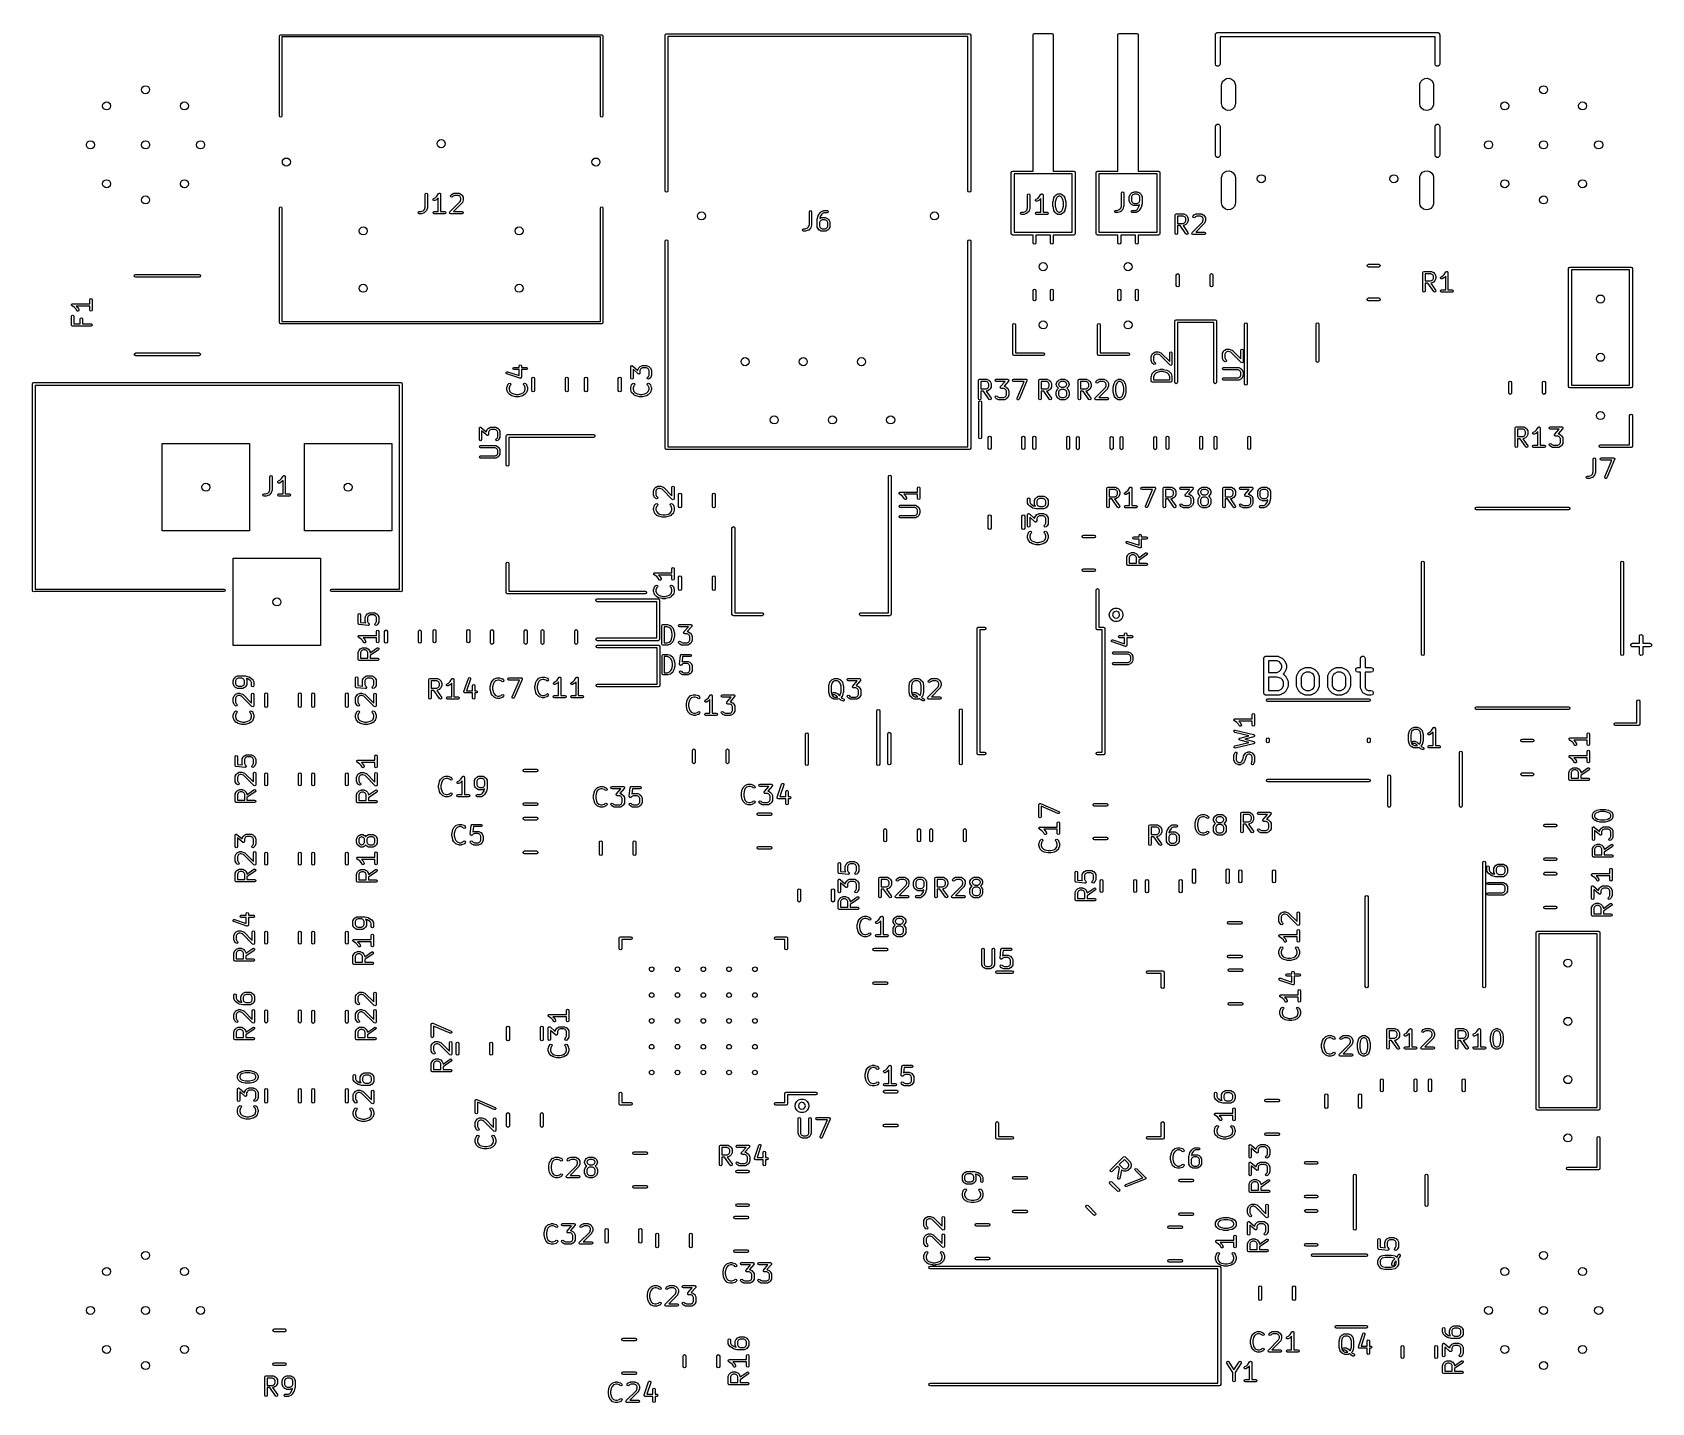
# Model space of a CAD drawing. Extents: x 0 to 2.78, y -2.35 to 0.
import ezdxf

# ---------------------------------------------------------------- set-up
doc = ezdxf.new("R2010")
doc.units = 0
doc.header["$MEASUREMENT"] = 0
doc.layers.add('BLACK', color=7, linetype='CONTINUOUS')

msp = doc.modelspace()

# ---------------------------------------------------------------- linework, layer by layer
at = {"layer": 'BLACK', "linetype": 'CONTINUOUS'}
for p, q in [((0.425984, -0.009035), (0.426561, -0.007643)), ((0.425984, -0.14683), (0.425984, -0.009035)), ((0.426561, -0.007643), (0.427953, -0.007067)), ((0.427953, -0.007067), (0.979134, -0.007067)), ((0.977165, -0.011004), (0.429921, -0.011004)), ((0.429921, -0.011004), (0.429921, -0.14683)), ((0.977165, -0.14683), (0.977165, -0.011004)), ((0.979134, -0.007067), (0.980526, -0.007643)), ((0.980526, -0.007643), (0.981102, -0.009035)), ((0.981102, -0.009035), (0.981102, -0.14683)), ((1.08819, -0.007874), (1.08888, -0.006204)), ((1.08819, -0.274803), (1.08819, -0.007874)), ((1.08888, -0.006204), (1.09055, -0.005512)), ((1.09055, -0.005512), (1.61024, -0.005512)), ((1.60787, -0.010236), (1.09291, -0.010236)), ((1.09291, -0.010236), (1.09291, -0.274803)), ((1.60787, -0.274803), (1.60787, -0.010236)), ((1.61024, -0.005512), (1.61191, -0.006204)), ((1.61191, -0.006204), (1.6126, -0.007874)), ((1.6126, -0.007874), (1.6126, -0.274803)), ((1.71969, -0.00748), (1.72038, -0.00581)), ((1.71969, -0.241339), (1.71969, -0.00748)), ((1.72038, -0.00581), (1.72205, -0.005118)), ((1.72205, -0.005118), (1.75197, -0.005118)), ((1.75197, -0.005118), (1.75364, -0.00581)), ((1.75364, -0.00581), (1.75433, -0.00748)), ((1.75433, -0.00748), (1.75433, -0.241339)), ((1.86535, -0.00748), (1.86605, -0.00581)), ((1.86535, -0.241339), (1.86535, -0.00748)), ((1.86605, -0.00581), (1.86772, -0.005118)), ((1.86772, -0.005118), (1.89764, -0.005118)), ((1.89764, -0.005118), (1.89931, -0.00581)), ((1.89931, -0.00581), (1.9, -0.00748)), ((1.9, -0.00748), (1.9, -0.241339)), ((2.03268, -0.007087), (2.03287, -0.006494)), ((2.03268, -0.05748), (2.03268, -0.007087)), ((2.03287, -0.00587), (2.03324, -0.005366)), ((2.03287, -0.006494), (2.03287, -0.00587)), ((2.03324, -0.005366), (2.03343, -0.004772)), ((2.03343, -0.004772), (2.03393, -0.004406)), ((2.03393, -0.004406), (2.0343, -0.003902)), ((2.0343, -0.003902), (2.03489, -0.003709)), ((2.03489, -0.003709), (2.0354, -0.003342)), ((2.0354, -0.003342), (2.03602, -0.003342)), ((2.03602, -0.003342), (2.03661, -0.00315)), ((2.03661, -0.00315), (2.41378, -0.00315)), ((2.40984, -0.011024), (2.04055, -0.011024)), ((2.04055, -0.011024), (2.04055, -0.05748)), ((2.40984, -0.05748), (2.40984, -0.011024)), ((2.41378, -0.00315), (2.41437, -0.003342)), ((2.41437, -0.003342), (2.415, -0.003342)), ((2.415, -0.003342), (2.4155, -0.003709)), ((2.4155, -0.003709), (2.41609, -0.003902)), ((2.41609, -0.003902), (2.41646, -0.004406)), ((2.41646, -0.004406), (2.41696, -0.004772)), ((2.41696, -0.004772), (2.41716, -0.005366)), ((2.41716, -0.005366), (2.41752, -0.00587)), ((2.41752, -0.00587), (2.41752, -0.006494)), ((2.41752, -0.006494), (2.41772, -0.007087)), ((2.41772, -0.007087), (2.41772, -0.05748)), ((2.03343, -0.059794), (2.03268, -0.05748)), ((2.0354, -0.061225), (2.03343, -0.059794)), ((2.03783, -0.061225), (2.0354, -0.061225)), ((2.0398, -0.059794), (2.03783, -0.061225)), ((2.04055, -0.05748), (2.0398, -0.059794)), ((2.048, -0.084275), (2.05189, -0.082341)), ((2.05189, -0.082341), (2.05621, -0.08194)), ((2.05621, -0.08194), (2.06038, -0.083128)), ((2.06038, -0.083128), (2.06385, -0.085744)), ((2.38816, -0.084275), (2.39204, -0.082341)), ((2.39204, -0.082341), (2.39637, -0.08194)), ((2.39637, -0.08194), (2.40054, -0.083128)), ((2.40054, -0.083128), (2.404, -0.085744)), ((2.41059, -0.059794), (2.40984, -0.05748)), ((2.41256, -0.061225), (2.41059, -0.059794)), ((2.415, -0.061225), (2.41256, -0.061225)), ((2.41696, -0.059794), (2.415, -0.061225)), ((2.41772, -0.05748), (2.41696, -0.059794)), ((2.04331, -0.093701), (2.04351, -0.091531)), ((2.04331, -0.125197), (2.04331, -0.093701)), ((2.04351, -0.091531), (2.04508, -0.087483)), ((2.04508, -0.087483), (2.048, -0.084275)), ((2.06385, -0.085744), (2.06613, -0.089434)), ((2.06613, -0.089434), (2.06693, -0.093701)), ((2.06693, -0.093701), (2.06693, -0.125197)), ((2.38346, -0.093701), (2.38367, -0.091531)), ((2.38346, -0.125197), (2.38346, -0.093701)), ((2.38367, -0.091531), (2.38523, -0.087483)), ((2.38523, -0.087483), (2.38816, -0.084275)), ((2.404, -0.085744), (2.40629, -0.089434)), ((2.40629, -0.089434), (2.40709, -0.093701)), ((2.40709, -0.093701), (2.40709, -0.125197)), ((2.0441, -0.129463), (2.04331, -0.125197)), ((2.04639, -0.133154), (2.0441, -0.129463)), ((2.04985, -0.13577), (2.04639, -0.133154)), ((2.05403, -0.136957), (2.04985, -0.13577)), ((2.05835, -0.136557), (2.05403, -0.136957)), ((2.06224, -0.134622), (2.05835, -0.136557)), ((2.06516, -0.131415), (2.06224, -0.134622)), ((2.06673, -0.127367), (2.06516, -0.131415)), ((2.06693, -0.125197), (2.06673, -0.127367)), ((2.38426, -0.129463), (2.38346, -0.125197)), ((2.38655, -0.133154), (2.38426, -0.129463)), ((2.39001, -0.13577), (2.38655, -0.133154)), ((2.39419, -0.136957), (2.39001, -0.13577)), ((2.39851, -0.136557), (2.39419, -0.136957)), ((2.40239, -0.134622), (2.39851, -0.136557)), ((2.40532, -0.131415), (2.40239, -0.134622)), ((2.40689, -0.127367), (2.40532, -0.131415)), ((2.40709, -0.125197), (2.40689, -0.127367)), ((0.426561, -0.148222), (0.425984, -0.14683)), ((0.427953, -0.148799), (0.426561, -0.148222)), ((0.429345, -0.148222), (0.427953, -0.148799)), ((0.429921, -0.14683), (0.429345, -0.148222)), ((0.977742, -0.148222), (0.977165, -0.14683)), ((0.979134, -0.148799), (0.977742, -0.148222)), ((0.980526, -0.148222), (0.979134, -0.148799)), ((0.981102, -0.14683), (0.980526, -0.148222)), ((2.03268, -0.164567), (2.03343, -0.162253)), ((2.03268, -0.21378), (2.03268, -0.164567)), ((2.03343, -0.162253), (2.0354, -0.160823)), ((2.0354, -0.160823), (2.03783, -0.160823)), ((2.03783, -0.160823), (2.0398, -0.162253)), ((2.0398, -0.162253), (2.04055, -0.164567)), ((2.04055, -0.164567), (2.04055, -0.21378)), ((2.40984, -0.164567), (2.41059, -0.162253)), ((2.40984, -0.21378), (2.40984, -0.164567)), ((2.41059, -0.162253), (2.41256, -0.160823)), ((2.41256, -0.160823), (2.415, -0.160823)), ((2.415, -0.160823), (2.41696, -0.162253)), ((2.41696, -0.162253), (2.41772, -0.164567)), ((2.41772, -0.164567), (2.41772, -0.21378)), ((2.03343, -0.216094), (2.03268, -0.21378)), ((2.0354, -0.217524), (2.03343, -0.216094)), ((2.03783, -0.217524), (2.0354, -0.217524)), ((2.0398, -0.216094), (2.03783, -0.217524)), ((2.04055, -0.21378), (2.0398, -0.216094)), ((2.41059, -0.216094), (2.40984, -0.21378)), ((2.41256, -0.217524), (2.41059, -0.216094)), ((2.415, -0.217524), (2.41256, -0.217524)), ((2.41696, -0.216094), (2.415, -0.217524)), ((2.41772, -0.21378), (2.41696, -0.216094)), ((1.68228, -0.243701), (1.68298, -0.24203)), ((1.68228, -0.348425), (1.68228, -0.243701)), ((1.68298, -0.24203), (1.68465, -0.241339)), ((1.68465, -0.241339), (1.71969, -0.241339)), ((1.72205, -0.246063), (1.68701, -0.246063)), ((1.68701, -0.246063), (1.68701, -0.346063)), ((1.72441, -0.246063), (1.72205, -0.246063)), ((1.72913, -0.246063), (1.72441, -0.246063)), ((1.73386, -0.246063), (1.72913, -0.246063)), ((1.73858, -0.246063), (1.73386, -0.246063)), ((1.74331, -0.246063), (1.73858, -0.246063)), ((1.74803, -0.246063), (1.74331, -0.246063)), ((1.75197, -0.246063), (1.74803, -0.246063)), ((1.78701, -0.246063), (1.75197, -0.246063)), ((1.75433, -0.241339), (1.78937, -0.241339)), ((1.78701, -0.346063), (1.78701, -0.246063)), ((1.78937, -0.241339), (1.79104, -0.24203)), ((1.79104, -0.24203), (1.79173, -0.243701)), ((1.79173, -0.243701), (1.79173, -0.348425)), ((1.82795, -0.243701), (1.82864, -0.24203)), ((1.82795, -0.348425), (1.82795, -0.243701)), ((1.82864, -0.24203), (1.83031, -0.241339)), ((1.83031, -0.241339), (1.86535, -0.241339)), ((1.86772, -0.246063), (1.83268, -0.246063)), ((1.83268, -0.246063), (1.83268, -0.346063)), ((1.87008, -0.246063), (1.86772, -0.246063)), ((1.8748, -0.246063), (1.87008, -0.246063)), ((1.87953, -0.246063), (1.8748, -0.246063)), ((1.88425, -0.246063), (1.87953, -0.246063)), ((1.88898, -0.246063), (1.88425, -0.246063)), ((1.8937, -0.246063), (1.88898, -0.246063)), ((1.89764, -0.246063), (1.8937, -0.246063)), ((1.93268, -0.246063), (1.89764, -0.246063)), ((1.9, -0.241339), (1.93504, -0.241339)), ((1.93268, -0.346063), (1.93268, -0.246063)), ((1.93504, -0.241339), (1.93671, -0.24203)), ((1.93671, -0.24203), (1.9374, -0.243701)), ((1.9374, -0.243701), (1.9374, -0.348425)), ((2.04351, -0.250192), (2.04508, -0.246144)), ((2.04508, -0.246144), (2.048, -0.242937)), ((2.048, -0.242937), (2.05189, -0.241002)), ((2.05189, -0.241002), (2.05621, -0.240602)), ((2.05621, -0.240602), (2.06038, -0.241789)), ((2.06038, -0.241789), (2.06385, -0.244405)), ((2.06385, -0.244405), (2.06613, -0.248096)), ((2.06613, -0.248096), (2.06693, -0.252362)), ((2.38367, -0.250192), (2.38523, -0.246144)), ((2.38523, -0.246144), (2.38816, -0.242937)), ((2.38816, -0.242937), (2.39204, -0.241002)), ((2.39204, -0.241002), (2.39637, -0.240602)), ((2.39637, -0.240602), (2.40054, -0.241789)), ((2.40054, -0.241789), (2.404, -0.244405)), ((2.404, -0.244405), (2.40629, -0.248096)), ((2.40629, -0.248096), (2.40709, -0.252362)), ((1.08888, -0.276473), (1.08819, -0.274803)), ((1.09055, -0.277165), (1.08888, -0.276473)), ((1.09222, -0.276473), (1.09055, -0.277165)), ((1.09291, -0.274803), (1.09222, -0.276473)), ((1.60857, -0.276473), (1.60787, -0.274803)), ((1.61024, -0.277165), (1.60857, -0.276473)), ((1.61191, -0.276473), (1.61024, -0.277165)), ((1.6126, -0.274803), (1.61191, -0.276473)), ((1.87128, -0.278933), (1.87185, -0.277541)), ((1.87185, -0.277541), (1.87325, -0.276964)), ((1.87325, -0.276964), (1.87464, -0.277541)), ((1.87464, -0.277541), (1.87521, -0.278933)), ((1.88886, -0.278672), (1.89186, -0.277172)), ((1.89186, -0.277172), (1.89232, -0.27714)), ((1.89232, -0.27714), (1.89274, -0.276964)), ((1.89274, -0.276964), (1.89874, -0.276964)), ((1.89874, -0.276964), (1.89917, -0.27714)), ((1.89917, -0.27714), (1.89962, -0.277172)), ((1.89962, -0.277172), (1.90262, -0.278672)), ((2.04331, -0.252362), (2.04351, -0.250192)), ((2.04331, -0.295669), (2.04331, -0.252362)), ((2.06693, -0.252362), (2.06693, -0.295669)), ((2.38346, -0.252362), (2.38367, -0.250192)), ((2.38346, -0.295669), (2.38346, -0.252362)), ((2.40709, -0.252362), (2.40709, -0.295669)), ((0.425984, -0.304311), (0.426561, -0.302919)), ((0.425984, -0.501161), (0.425984, -0.304311)), ((0.426561, -0.302919), (0.427953, -0.302342)), ((0.427953, -0.302342), (0.429345, -0.302919)), ((0.429345, -0.302919), (0.429921, -0.304311)), ((0.429921, -0.304311), (0.429921, -0.499193)), ((0.674826, -0.306835), (0.676078, -0.303079)), ((0.676078, -0.280901), (0.676655, -0.279509)), ((0.676078, -0.303079), (0.676078, -0.280901)), ((0.676655, -0.279509), (0.678046, -0.278933)), ((0.678046, -0.278933), (0.679438, -0.279509)), ((0.679914, -0.304021), (0.678414, -0.30852)), ((0.679438, -0.279509), (0.680015, -0.280901)), ((0.680015, -0.303399), (0.679891, -0.303698)), ((0.679891, -0.303698), (0.679914, -0.304021)), ((0.680015, -0.280901), (0.680015, -0.303399)), ((0.689677, -0.289278), (0.690664, -0.28814)), ((0.689784, -0.290781), (0.689677, -0.289278)), ((0.690922, -0.291768), (0.689784, -0.290781)), ((0.690664, -0.28814), (0.693378, -0.286783)), ((0.692425, -0.291661), (0.690922, -0.291768)), ((0.695425, -0.290161), (0.692425, -0.291661)), ((0.693378, -0.286783), (0.696014, -0.284147)), ((0.695637, -0.289916), (0.695425, -0.290161)), ((0.695936, -0.289792), (0.695637, -0.289916)), ((0.698575, -0.287154), (0.695936, -0.289792)), ((0.696014, -0.284147), (0.698906, -0.279809)), ((0.698575, -0.310429), (0.698575, -0.287154)), ((0.698906, -0.279809), (0.699074, -0.279697)), ((0.699074, -0.279697), (0.699152, -0.279509)), ((0.699152, -0.279509), (0.699681, -0.27929)), ((0.699681, -0.27929), (0.700158, -0.278971)), ((0.700158, -0.278971), (0.700356, -0.27901)), ((0.700356, -0.27901), (0.700544, -0.278933)), ((0.700544, -0.278933), (0.701073, -0.279152)), ((0.701073, -0.279152), (0.701636, -0.279264)), ((0.701636, -0.279264), (0.701748, -0.279432)), ((0.701748, -0.279432), (0.701936, -0.279509)), ((0.701936, -0.279509), (0.702155, -0.280039)), ((0.702155, -0.280039), (0.702474, -0.280515)), ((0.702474, -0.280515), (0.702435, -0.280714)), ((0.702435, -0.280714), (0.702512, -0.280901)), ((0.702512, -0.280901), (0.702512, -0.310429)), ((0.718649, -0.311006), (0.736318, -0.293336)), ((0.719573, -0.283901), (0.720149, -0.282509)), ((0.720149, -0.285293), (0.719573, -0.283901)), ((0.720149, -0.282509), (0.721649, -0.281009)), ((0.721541, -0.285869), (0.720149, -0.285293)), ((0.722933, -0.285293), (0.721541, -0.285869)), ((0.721649, -0.281009), (0.721948, -0.280885)), ((0.721948, -0.280885), (0.722161, -0.280641)), ((0.722161, -0.280641), (0.72516, -0.279141)), ((0.724207, -0.284019), (0.722933, -0.285293)), ((0.726505, -0.28287), (0.724207, -0.284019)), ((0.739431, -0.295792), (0.724794, -0.310429)), ((0.72516, -0.279141), (0.725617, -0.279108)), ((0.725617, -0.279108), (0.72604, -0.278933)), ((0.72604, -0.278933), (0.73354, -0.278933)), ((0.733075, -0.28287), (0.726505, -0.28287)), ((0.735373, -0.284019), (0.733075, -0.28287)), ((0.73354, -0.278933), (0.733963, -0.279108)), ((0.733963, -0.279108), (0.73442, -0.279141)), ((0.73442, -0.279141), (0.73742, -0.280641)), ((0.736421, -0.285067), (0.735373, -0.284019)), ((0.736318, -0.293336), (0.73757, -0.289581)), ((0.73757, -0.287365), (0.736421, -0.285067)), ((0.73742, -0.280641), (0.737632, -0.280885)), ((0.73757, -0.289581), (0.73757, -0.287365)), ((0.737632, -0.280885), (0.737931, -0.281009)), ((0.737931, -0.281009), (0.739431, -0.282509)), ((0.739431, -0.282509), (0.739555, -0.282808)), ((0.739606, -0.295368), (0.739431, -0.295792)), ((0.739555, -0.282808), (0.7398, -0.283021)), ((0.739906, -0.295022), (0.739606, -0.295368)), ((0.7398, -0.283021), (0.741299, -0.28602)), ((0.741406, -0.290523), (0.739906, -0.295022)), ((0.741299, -0.28602), (0.741332, -0.286477)), ((0.741332, -0.286477), (0.741507, -0.286901)), ((0.741507, -0.2899), (0.741383, -0.2902)), ((0.741383, -0.2902), (0.741406, -0.290523)), ((0.741507, -0.286901), (0.741507, -0.2899)), ((0.977165, -0.304311), (0.977742, -0.302919)), ((0.977165, -0.499193), (0.977165, -0.304311)), ((0.977742, -0.302919), (0.979134, -0.302342)), ((0.979134, -0.302342), (0.980526, -0.302919)), ((0.980526, -0.302919), (0.981102, -0.304311)), ((0.981102, -0.304311), (0.981102, -0.501161)), ((1.70908, -0.308016), (1.71033, -0.30426)), ((1.71033, -0.282082), (1.71091, -0.280691)), ((1.71033, -0.30426), (1.71033, -0.282082)), ((1.71091, -0.280691), (1.7123, -0.280114)), ((1.7123, -0.280114), (1.71369, -0.280691)), ((1.71417, -0.305202), (1.71267, -0.309702)), ((1.71369, -0.280691), (1.71427, -0.282082)), ((1.71427, -0.30458), (1.71414, -0.304879)), ((1.71414, -0.304879), (1.71417, -0.305202)), ((1.71427, -0.282082), (1.71427, -0.30458)), ((1.72393, -0.290459), (1.72492, -0.289321)), ((1.72404, -0.291962), (1.72393, -0.290459)), ((1.72517, -0.292949), (1.72404, -0.291962)), ((1.72492, -0.289321), (1.72763, -0.287964)), ((1.72668, -0.292842), (1.72517, -0.292949)), ((1.72968, -0.291342), (1.72668, -0.292842)), ((1.72763, -0.287964), (1.73027, -0.285328)), ((1.72989, -0.291097), (1.72968, -0.291342)), ((1.73019, -0.290973), (1.72989, -0.291097)), ((1.73283, -0.288335), (1.73019, -0.290973)), ((1.73027, -0.285328), (1.73316, -0.280991)), ((1.73283, -0.31161), (1.73283, -0.288335)), ((1.73316, -0.280991), (1.73333, -0.280878)), ((1.73333, -0.280878), (1.7334, -0.280691)), ((1.7334, -0.280691), (1.73393, -0.280471)), ((1.73393, -0.280471), (1.73441, -0.280152)), ((1.73441, -0.280152), (1.73461, -0.280191)), ((1.73461, -0.280191), (1.7348, -0.280114)), ((1.7348, -0.280114), (1.73533, -0.280333)), ((1.73533, -0.280333), (1.73589, -0.280445)), ((1.73589, -0.280445), (1.736, -0.280613)), ((1.736, -0.280613), (1.73619, -0.280691)), ((1.73619, -0.280691), (1.73641, -0.28122)), ((1.73641, -0.28122), (1.73673, -0.281696)), ((1.73673, -0.281696), (1.73669, -0.281895)), ((1.73669, -0.281895), (1.73676, -0.282082)), ((1.73676, -0.282082), (1.73676, -0.31161)), ((1.75382, -0.294081), (1.75392, -0.29385)), ((1.75382, -0.30158), (1.75382, -0.294081)), ((1.75392, -0.301811), (1.75382, -0.30158)), ((1.75388, -0.293604), (1.75538, -0.287604)), ((1.75392, -0.29385), (1.75388, -0.293604)), ((1.75388, -0.302057), (1.75392, -0.301811)), ((1.75538, -0.308057), (1.75388, -0.302057)), ((1.75538, -0.287604), (1.75552, -0.287425)), ((1.75552, -0.287425), (1.75553, -0.287201)), ((1.75553, -0.287201), (1.75703, -0.284202)), ((1.75703, -0.284202), (1.75728, -0.283989)), ((1.75728, -0.283989), (1.7574, -0.28369)), ((1.7574, -0.28369), (1.7589, -0.28219)), ((1.75915, -0.288769), (1.75776, -0.294323)), ((1.75776, -0.294323), (1.75776, -0.301338)), ((1.75776, -0.301338), (1.75915, -0.306892)), ((1.7589, -0.28219), (1.7592, -0.282066)), ((1.76041, -0.286248), (1.75915, -0.288769)), ((1.7592, -0.282066), (1.75941, -0.281822)), ((1.75941, -0.281822), (1.76241, -0.280322)), ((1.76146, -0.2852), (1.76041, -0.286248)), ((1.76376, -0.284051), (1.76146, -0.2852)), ((1.76241, -0.280322), (1.76287, -0.280289)), ((1.76287, -0.280289), (1.76329, -0.280114)), ((1.76329, -0.280114), (1.76629, -0.280114)), ((1.76583, -0.284051), (1.76376, -0.284051)), ((1.76813, -0.2852), (1.76583, -0.284051)), ((1.76629, -0.280114), (1.76672, -0.280289)), ((1.76672, -0.280289), (1.76717, -0.280322)), ((1.76717, -0.280322), (1.77017, -0.281822)), ((1.76917, -0.286248), (1.76813, -0.2852)), ((1.77043, -0.288769), (1.76917, -0.286248)), ((1.77017, -0.281822), (1.77038, -0.282066)), ((1.77038, -0.282066), (1.77068, -0.28219)), ((1.77182, -0.294323), (1.77043, -0.288769)), ((1.77043, -0.306892), (1.77182, -0.301338)), ((1.77068, -0.28219), (1.77218, -0.28369)), ((1.77182, -0.301338), (1.77182, -0.294323)), ((1.77218, -0.28369), (1.77231, -0.283989)), ((1.77231, -0.283989), (1.77255, -0.284202)), ((1.77255, -0.284202), (1.77405, -0.287201)), ((1.77405, -0.287201), (1.77407, -0.287425)), ((1.77407, -0.287425), (1.7742, -0.287604)), ((1.7742, -0.287604), (1.7757, -0.293604)), ((1.7757, -0.302057), (1.7742, -0.308057)), ((1.7757, -0.293604), (1.77566, -0.29385)), ((1.77566, -0.29385), (1.77576, -0.294081)), ((1.77576, -0.30158), (1.77566, -0.301811)), ((1.77566, -0.301811), (1.7757, -0.302057)), ((1.77576, -0.294081), (1.77576, -0.30158)), ((1.86768, -0.307209), (1.87003, -0.304866)), ((1.87003, -0.304866), (1.87128, -0.301111)), ((1.87128, -0.301111), (1.87128, -0.278933)), ((1.87511, -0.302053), (1.87361, -0.306552)), ((1.87521, -0.30143), (1.87509, -0.301729)), ((1.87509, -0.301729), (1.87511, -0.302053)), ((1.87521, -0.278933), (1.87521, -0.30143)), ((1.88478, -0.284932), (1.88495, -0.284509)), ((1.88478, -0.292431), (1.88478, -0.284932)), ((1.88495, -0.292854), (1.88478, -0.292431)), ((1.88495, -0.284509), (1.88498, -0.284052)), ((1.88498, -0.293312), (1.88495, -0.292854)), ((1.88498, -0.284052), (1.88648, -0.281052)), ((1.88648, -0.296311), (1.88498, -0.293312)), ((1.88648, -0.281052), (1.88673, -0.28084)), ((1.88673, -0.296523), (1.88648, -0.296311)), ((1.88673, -0.28084), (1.88685, -0.280541)), ((1.88685, -0.296823), (1.88673, -0.296523)), ((1.88685, -0.280541), (1.88835, -0.279041)), ((1.88835, -0.298323), (1.88685, -0.296823)), ((1.88835, -0.279041), (1.88865, -0.278917)), ((1.88865, -0.298447), (1.88835, -0.298323)), ((1.88865, -0.278917), (1.88886, -0.278672)), ((1.88886, -0.298691), (1.88865, -0.298447)), ((1.88986, -0.283099), (1.88871, -0.285397)), ((1.88871, -0.285397), (1.88871, -0.291966)), ((1.88871, -0.291966), (1.88986, -0.294265)), ((1.89186, -0.300191), (1.88886, -0.298691)), ((1.89091, -0.28205), (1.88986, -0.283099)), ((1.88986, -0.294265), (1.89091, -0.295313)), ((1.89321, -0.280901), (1.89091, -0.28205)), ((1.89091, -0.295313), (1.89321, -0.296462)), ((1.89232, -0.300224), (1.89186, -0.300191)), ((1.89274, -0.300399), (1.89232, -0.300224)), ((1.89874, -0.300399), (1.89274, -0.300399)), ((1.89828, -0.280901), (1.89321, -0.280901)), ((1.89321, -0.296462), (1.89828, -0.296462)), ((1.90058, -0.282051), (1.89828, -0.280901)), ((1.89828, -0.296462), (1.90058, -0.295313)), ((1.89871, -0.306175), (1.90141, -0.302122)), ((1.89917, -0.300224), (1.89874, -0.300399)), ((1.89962, -0.300191), (1.89917, -0.300224)), ((1.90222, -0.298891), (1.89962, -0.300191)), ((1.90162, -0.283099), (1.90058, -0.282051)), ((1.90058, -0.295313), (1.90162, -0.294265)), ((1.90141, -0.302122), (1.90222, -0.298891)), ((1.90277, -0.285397), (1.90162, -0.283099)), ((1.90162, -0.294265), (1.90277, -0.291966)), ((1.90488, -0.304022), (1.90188, -0.308521)), ((1.90262, -0.278672), (1.90283, -0.278917)), ((1.90277, -0.291966), (1.90277, -0.285397)), ((1.90283, -0.278917), (1.90313, -0.279041)), ((1.90313, -0.279041), (1.90463, -0.280541)), ((1.90463, -0.280541), (1.90476, -0.28084)), ((1.90476, -0.28084), (1.905, -0.281052)), ((1.90495, -0.303684), (1.90488, -0.304022)), ((1.90515, -0.303407), (1.90495, -0.303684)), ((1.905, -0.281052), (1.9065, -0.284052)), ((1.90665, -0.297408), (1.90515, -0.303407)), ((1.9065, -0.284052), (1.90653, -0.284509)), ((1.90653, -0.284509), (1.90671, -0.284932)), ((1.90671, -0.296931), (1.90661, -0.297161)), ((1.90661, -0.297161), (1.90665, -0.297408)), ((1.90671, -0.284932), (1.90671, -0.296931)), ((2.0441, -0.299936), (2.04331, -0.295669)), ((2.04639, -0.303626), (2.0441, -0.299936)), ((2.04985, -0.306242), (2.04639, -0.303626)), ((2.06224, -0.305095), (2.05835, -0.307029)), ((2.06516, -0.301887), (2.06224, -0.305095)), ((2.06673, -0.29784), (2.06516, -0.301887)), ((2.06693, -0.295669), (2.06673, -0.29784)), ((2.38426, -0.299936), (2.38346, -0.295669)), ((2.38655, -0.303626), (2.38426, -0.299936)), ((2.39001, -0.306242), (2.38655, -0.303626)), ((2.40239, -0.305095), (2.39851, -0.307029)), ((2.40532, -0.301887), (2.40239, -0.305095)), ((2.40689, -0.29784), (2.40532, -0.301887)), ((2.40709, -0.295669), (2.40689, -0.29784)), ((0.664079, -0.312397), (0.664656, -0.311006)), ((0.664656, -0.313789), (0.664079, -0.312397)), ((0.664656, -0.311006), (0.666048, -0.310429)), ((0.666048, -0.314366), (0.664656, -0.313789)), ((0.666048, -0.310429), (0.668728, -0.310429)), ((0.669048, -0.314366), (0.666048, -0.314366)), ((0.668728, -0.310429), (0.672484, -0.309177)), ((0.669347, -0.314242), (0.669048, -0.314366)), ((0.66967, -0.314265), (0.669347, -0.314242)), ((0.674169, -0.312765), (0.66967, -0.314265)), ((0.672484, -0.309177), (0.674826, -0.306835)), ((0.674516, -0.312465), (0.674169, -0.312765)), ((0.674939, -0.31229), (0.674516, -0.312465)), ((0.677939, -0.30929), (0.674939, -0.31229)), ((0.678114, -0.308867), (0.677939, -0.30929)), ((0.678414, -0.30852), (0.678114, -0.308867)), ((0.689576, -0.312397), (0.690153, -0.311006)), ((0.690153, -0.313789), (0.689576, -0.312397)), ((0.690153, -0.311006), (0.691545, -0.310429)), ((0.691545, -0.314366), (0.690153, -0.313789)), ((0.691545, -0.310429), (0.698575, -0.310429)), ((0.700544, -0.314366), (0.691545, -0.314366)), ((0.709543, -0.314366), (0.700544, -0.314366)), ((0.702512, -0.310429), (0.709543, -0.310429)), ((0.709543, -0.310429), (0.710934, -0.311006)), ((0.710934, -0.313789), (0.709543, -0.314366)), ((0.710934, -0.311006), (0.711511, -0.312397)), ((0.711511, -0.312397), (0.710934, -0.313789)), ((0.718073, -0.312397), (0.718649, -0.311006)), ((0.718649, -0.313789), (0.718073, -0.312397)), ((0.718649, -0.311006), (0.718649, -0.311006)), ((0.720041, -0.314366), (0.718649, -0.313789)), ((0.739539, -0.314366), (0.720041, -0.314366)), ((0.724794, -0.310429), (0.739539, -0.310429)), ((0.739539, -0.310429), (0.740931, -0.311006)), ((0.740931, -0.313789), (0.739539, -0.314366)), ((0.740931, -0.311006), (0.741507, -0.312397)), ((0.741507, -0.312397), (0.740931, -0.313789)), ((1.33431, -0.336756), (1.33556, -0.333)), ((1.33556, -0.310823), (1.33614, -0.309431)), ((1.33556, -0.333), (1.33556, -0.310823)), ((1.33614, -0.309431), (1.33753, -0.308854)), ((1.33753, -0.308854), (1.33892, -0.309431)), ((1.33892, -0.309431), (1.3395, -0.310823)), ((1.3395, -0.33332), (1.33938, -0.333619)), ((1.3395, -0.310823), (1.3395, -0.33332)), ((1.34906, -0.324321), (1.34916, -0.32409)), ((1.34906, -0.336319), (1.34906, -0.324321)), ((1.34912, -0.323844), (1.35062, -0.317844)), ((1.34916, -0.32409), (1.34912, -0.323844)), ((1.35062, -0.317844), (1.35083, -0.317568)), ((1.35083, -0.317568), (1.35089, -0.31723)), ((1.35089, -0.31723), (1.35389, -0.31273)), ((1.35415, -0.326987), (1.353, -0.329285)), ((1.353, -0.329285), (1.353, -0.335855)), ((1.35436, -0.31913), (1.35355, -0.32236)), ((1.35355, -0.32236), (1.35615, -0.32106)), ((1.35389, -0.31273), (1.35406, -0.312617)), ((1.35406, -0.312617), (1.35414, -0.31243)), ((1.35414, -0.31243), (1.35564, -0.310931)), ((1.3552, -0.325939), (1.35415, -0.326987)), ((1.35706, -0.315076), (1.35436, -0.31913)), ((1.3575, -0.32479), (1.3552, -0.325939)), ((1.35564, -0.310931), (1.35594, -0.310806)), ((1.35594, -0.310806), (1.35615, -0.310562)), ((1.35615, -0.310562), (1.35915, -0.309062)), ((1.35615, -0.32106), (1.35661, -0.321028)), ((1.35661, -0.321028), (1.35703, -0.320853)), ((1.35703, -0.320853), (1.36303, -0.320853)), ((1.3582, -0.31394), (1.35706, -0.315076)), ((1.36256, -0.32479), (1.3575, -0.32479)), ((1.36049, -0.312791), (1.3582, -0.31394)), ((1.35915, -0.309062), (1.35961, -0.309029)), ((1.35961, -0.309029), (1.36003, -0.308854)), ((1.36003, -0.308854), (1.36603, -0.308854)), ((1.36603, -0.312791), (1.36049, -0.312791)), ((1.36486, -0.325939), (1.36256, -0.32479)), ((1.36303, -0.320853), (1.36345, -0.321028)), ((1.36345, -0.321028), (1.36391, -0.32106)), ((1.36391, -0.32106), (1.36691, -0.32256)), ((1.36591, -0.326987), (1.36486, -0.325939)), ((1.36706, -0.329285), (1.36591, -0.326987)), ((1.36603, -0.308854), (1.36742, -0.309431)), ((1.36742, -0.312215), (1.36603, -0.312791)), ((1.36691, -0.32256), (1.36712, -0.322805)), ((1.36706, -0.335855), (1.36706, -0.329285)), ((1.36712, -0.322805), (1.36742, -0.322929)), ((1.36742, -0.309431), (1.368, -0.310823)), ((1.368, -0.310823), (1.36742, -0.312215)), ((1.36742, -0.322929), (1.36892, -0.324429)), ((1.36892, -0.324429), (1.36904, -0.324728)), ((1.36904, -0.324728), (1.36929, -0.32494)), ((1.36929, -0.32494), (1.37079, -0.32794)), ((1.37079, -0.32794), (1.37082, -0.328397)), ((1.37082, -0.328397), (1.371, -0.32882)), ((1.371, -0.32882), (1.371, -0.336319)), ((1.69833, -0.313579), (1.69891, -0.312187)), ((1.69891, -0.31497), (1.69833, -0.313579)), ((1.69891, -0.312187), (1.7003, -0.31161)), ((1.7003, -0.315547), (1.69891, -0.31497)), ((1.7003, -0.31161), (1.70298, -0.31161)), ((1.7033, -0.315547), (1.7003, -0.315547)), ((1.70298, -0.31161), (1.70674, -0.310358)), ((1.7036, -0.315423), (1.7033, -0.315547)), ((1.70392, -0.315446), (1.7036, -0.315423)), ((1.70842, -0.313946), (1.70392, -0.315446)), ((1.70674, -0.310358), (1.70908, -0.308016)), ((1.70877, -0.313646), (1.70842, -0.313946)), ((1.70919, -0.313471), (1.70877, -0.313646)), ((1.71219, -0.310471), (1.70919, -0.313471)), ((1.71237, -0.310048), (1.71219, -0.310471)), ((1.71267, -0.309702), (1.71237, -0.310048)), ((1.72383, -0.313579), (1.7244, -0.312187)), ((1.7244, -0.31497), (1.72383, -0.313579)), ((1.7244, -0.312187), (1.7258, -0.31161)), ((1.7258, -0.315547), (1.7244, -0.31497)), ((1.7258, -0.31161), (1.73283, -0.31161)), ((1.7348, -0.315547), (1.7258, -0.315547)), ((1.74379, -0.315547), (1.7348, -0.315547)), ((1.73676, -0.31161), (1.74379, -0.31161)), ((1.74379, -0.31161), (1.74519, -0.312187)), ((1.74519, -0.31497), (1.74379, -0.315547)), ((1.74519, -0.312187), (1.74576, -0.313579)), ((1.74576, -0.313579), (1.74519, -0.31497)), ((1.75552, -0.308236), (1.75538, -0.308057)), ((1.75553, -0.30846), (1.75552, -0.308236)), ((1.75703, -0.311459), (1.75553, -0.30846)), ((1.75728, -0.311671), (1.75703, -0.311459)), ((1.7574, -0.311971), (1.75728, -0.311671)), ((1.7589, -0.313471), (1.7574, -0.311971)), ((1.7592, -0.313595), (1.7589, -0.313471)), ((1.75915, -0.306892), (1.76041, -0.309413)), ((1.75941, -0.313839), (1.7592, -0.313595)), ((1.76241, -0.315339), (1.75941, -0.313839)), ((1.76041, -0.309413), (1.76146, -0.310461)), ((1.76146, -0.310461), (1.76376, -0.31161)), ((1.76287, -0.315372), (1.76241, -0.315339)), ((1.76329, -0.315547), (1.76287, -0.315372)), ((1.76629, -0.315547), (1.76329, -0.315547)), ((1.76376, -0.31161), (1.76583, -0.31161)), ((1.76583, -0.31161), (1.76813, -0.310461)), ((1.76672, -0.315372), (1.76629, -0.315547)), ((1.76717, -0.315339), (1.76672, -0.315372)), ((1.77017, -0.313839), (1.76717, -0.315339)), ((1.76813, -0.310461), (1.76917, -0.309413)), ((1.76917, -0.309413), (1.77043, -0.306892)), ((1.77038, -0.313595), (1.77017, -0.313839)), ((1.77068, -0.313471), (1.77038, -0.313595)), ((1.77218, -0.311971), (1.77068, -0.313471)), ((1.77231, -0.311671), (1.77218, -0.311971)), ((1.77255, -0.311459), (1.77231, -0.311671)), ((1.77405, -0.30846), (1.77255, -0.311459)), ((1.77407, -0.308236), (1.77405, -0.30846)), ((1.7742, -0.308057), (1.77407, -0.308236)), ((1.85928, -0.310429), (1.85986, -0.309037)), ((1.85986, -0.311821), (1.85928, -0.310429)), ((1.85986, -0.309037), (1.86125, -0.30846)), ((1.86125, -0.312397), (1.85986, -0.311821)), ((1.86125, -0.30846), (1.86393, -0.30846)), ((1.86425, -0.312397), (1.86125, -0.312397)), ((1.86393, -0.30846), (1.86768, -0.307209)), ((1.86455, -0.312273), (1.86425, -0.312397)), ((1.86487, -0.312296), (1.86455, -0.312273)), ((1.86937, -0.310797), (1.86487, -0.312296)), ((1.86971, -0.310496), (1.86937, -0.310797)), ((1.87014, -0.310321), (1.86971, -0.310496)), ((1.87314, -0.307321), (1.87014, -0.310321)), ((1.87331, -0.306898), (1.87314, -0.307321)), ((1.87361, -0.306552), (1.87331, -0.306898)), ((1.88778, -0.310429), (1.88835, -0.309037)), ((1.88835, -0.311821), (1.88778, -0.310429)), ((1.88835, -0.309037), (1.88974, -0.30846)), ((1.88974, -0.312397), (1.88835, -0.311821)), ((1.88974, -0.30846), (1.89528, -0.30846)), ((1.89574, -0.312397), (1.88974, -0.312397)), ((1.89528, -0.30846), (1.89758, -0.307311)), ((1.89617, -0.312222), (1.89574, -0.312397)), ((1.89662, -0.31219), (1.89617, -0.312222)), ((1.89962, -0.31069), (1.89662, -0.31219)), ((1.89758, -0.307311), (1.89871, -0.306175)), ((1.89984, -0.310445), (1.89962, -0.31069)), ((1.90013, -0.310321), (1.89984, -0.310445)), ((1.90163, -0.308821), (1.90013, -0.310321)), ((1.90171, -0.308634), (1.90163, -0.308821)), ((1.90188, -0.308521), (1.90171, -0.308634)), ((1.96376, -0.316236), (1.96434, -0.314844)), ((1.96376, -0.347732), (1.96376, -0.316236)), ((1.96434, -0.314844), (1.96573, -0.314268)), ((1.96573, -0.314268), (1.97773, -0.314268)), ((1.97726, -0.318205), (1.9677, -0.318205)), ((1.9677, -0.318205), (1.9677, -0.330765)), ((1.9677, -0.330765), (1.97726, -0.330765)), ((1.97956, -0.319354), (1.97726, -0.318205)), ((1.97726, -0.330765), (1.97956, -0.329616)), ((1.97773, -0.314268), (1.97815, -0.314443)), ((1.97815, -0.314443), (1.97861, -0.314475)), ((1.97861, -0.314475), (1.98161, -0.315975)), ((1.98161, -0.332995), (1.97861, -0.334495)), ((1.98061, -0.320402), (1.97956, -0.319354)), ((1.97956, -0.329616), (1.98061, -0.328568)), ((1.98176, -0.3227), (1.98061, -0.320402)), ((1.98061, -0.328568), (1.98176, -0.32627)), ((1.98161, -0.315975), (1.98182, -0.31622)), ((1.98182, -0.33275), (1.98161, -0.332995)), ((1.98176, -0.32627), (1.98176, -0.3227)), ((1.98182, -0.31622), (1.98212, -0.316344)), ((1.98212, -0.332626), (1.98182, -0.33275)), ((1.98212, -0.316344), (1.98362, -0.317844)), ((1.98362, -0.331126), (1.98212, -0.332626)), ((1.98362, -0.317844), (1.98374, -0.318143)), ((1.98374, -0.330827), (1.98362, -0.331126)), ((1.98374, -0.318143), (1.98399, -0.318355)), ((1.98399, -0.330615), (1.98374, -0.330827)), ((1.98399, -0.318355), (1.98549, -0.321355)), ((1.98549, -0.327615), (1.98399, -0.330615)), ((1.98549, -0.321355), (1.98552, -0.321812)), ((1.98552, -0.327158), (1.98549, -0.327615)), ((1.98552, -0.321812), (1.9857, -0.322235)), ((1.9857, -0.326735), (1.98552, -0.327158)), ((1.9857, -0.322235), (1.9857, -0.326735)), ((1.99283, -0.34634), (2.0105, -0.328671)), ((1.99376, -0.319236), (1.99433, -0.317844)), ((1.99433, -0.320628), (1.99376, -0.319236)), ((1.99433, -0.317844), (1.99583, -0.316344)), ((1.99573, -0.321204), (1.99433, -0.320628)), ((1.99712, -0.320628), (1.99573, -0.321204)), ((1.99583, -0.316344), (1.99613, -0.31622)), ((1.99613, -0.31622), (1.99635, -0.315975)), ((1.99635, -0.315975), (1.99934, -0.314475)), ((1.99839, -0.319354), (1.99712, -0.320628)), ((2.00069, -0.318205), (1.99839, -0.319354)), ((2.01362, -0.331126), (1.99898, -0.345764)), ((1.99934, -0.314475), (1.9998, -0.314443)), ((1.9998, -0.314443), (2.00022, -0.314268)), ((2.00022, -0.314268), (2.00772, -0.314268)), ((2.00726, -0.318205), (2.00069, -0.318205)), ((2.00956, -0.319354), (2.00726, -0.318205)), ((2.00772, -0.314268), (2.00815, -0.314443)), ((2.00815, -0.314443), (2.0086, -0.314475)), ((2.0086, -0.314475), (2.0116, -0.315975)), ((2.01061, -0.320402), (2.00956, -0.319354)), ((2.0105, -0.328671), (2.01175, -0.324915)), ((2.01175, -0.3227), (2.01061, -0.320402)), ((2.0116, -0.315975), (2.01182, -0.31622)), ((2.01175, -0.324915), (2.01175, -0.3227)), ((2.01182, -0.31622), (2.01212, -0.316344)), ((2.01212, -0.316344), (2.01362, -0.317844)), ((2.01362, -0.317844), (2.01374, -0.318143)), ((2.01379, -0.330703), (2.01362, -0.331126)), ((2.01374, -0.318143), (2.01398, -0.318355)), ((2.01409, -0.330357), (2.01379, -0.330703)), ((2.01398, -0.318355), (2.01548, -0.321355)), ((2.01559, -0.325857), (2.01409, -0.330357)), ((2.01548, -0.321355), (2.01552, -0.321812)), ((2.01552, -0.321812), (2.01569, -0.322235)), ((2.01569, -0.325235), (2.01557, -0.325534)), ((2.01557, -0.325534), (2.01559, -0.325857)), ((2.01569, -0.322235), (2.01569, -0.325235)), ((2.05403, -0.30743), (2.04985, -0.306242)), ((2.05835, -0.307029), (2.05403, -0.30743)), ((2.39419, -0.30743), (2.39001, -0.306242)), ((2.39851, -0.307029), (2.39419, -0.30743)), ((1.08819, -0.361417), (1.08888, -0.359747)), ((1.08888, -0.359747), (1.09055, -0.359055)), ((1.09055, -0.359055), (1.09222, -0.359747)), ((1.09222, -0.359747), (1.09291, -0.361417)), ((1.32357, -0.342319), (1.32414, -0.340927)), ((1.32414, -0.343711), (1.32357, -0.342319)), ((1.32414, -0.340927), (1.32553, -0.34035)), ((1.32553, -0.344287), (1.32414, -0.343711)), ((1.32553, -0.34035), (1.32821, -0.34035)), ((1.32853, -0.344287), (1.32553, -0.344287)), ((1.32821, -0.34035), (1.33197, -0.339098)), ((1.32883, -0.344163), (1.32853, -0.344287)), ((1.32916, -0.344186), (1.32883, -0.344163)), ((1.33366, -0.342686), (1.32916, -0.344186)), ((1.33197, -0.339098), (1.33431, -0.336756)), ((1.334, -0.342386), (1.33366, -0.342686)), ((1.33443, -0.342211), (1.334, -0.342386)), ((1.33742, -0.339211), (1.33443, -0.342211)), ((1.3376, -0.338788), (1.33742, -0.339211)), ((1.3379, -0.338442), (1.3376, -0.338788)), ((1.3394, -0.333942), (1.3379, -0.338442)), ((1.33938, -0.333619), (1.3394, -0.333942)), ((1.34924, -0.336743), (1.34906, -0.336319)), ((1.34927, -0.3372), (1.34924, -0.336743)), ((1.35077, -0.340199), (1.34927, -0.3372)), ((1.35101, -0.340412), (1.35077, -0.340199)), ((1.35114, -0.340711), (1.35101, -0.340412)), ((1.35264, -0.342211), (1.35114, -0.340711)), ((1.35294, -0.342335), (1.35264, -0.342211)), ((1.35315, -0.34258), (1.35294, -0.342335)), ((1.353, -0.335855), (1.35415, -0.338153)), ((1.35615, -0.344079), (1.35315, -0.34258)), ((1.35415, -0.338153), (1.3552, -0.339201)), ((1.3552, -0.339201), (1.3575, -0.34035)), ((1.35661, -0.344112), (1.35615, -0.344079)), ((1.35703, -0.344287), (1.35661, -0.344112)), ((1.36303, -0.344287), (1.35703, -0.344287)), ((1.3575, -0.34035), (1.36256, -0.34035)), ((1.36256, -0.34035), (1.36486, -0.339201)), ((1.36345, -0.344112), (1.36303, -0.344287)), ((1.36391, -0.344079), (1.36345, -0.344112)), ((1.36691, -0.34258), (1.36391, -0.344079)), ((1.36486, -0.339201), (1.36591, -0.338153)), ((1.36591, -0.338153), (1.36706, -0.335855)), ((1.36712, -0.342335), (1.36691, -0.34258)), ((1.36742, -0.342211), (1.36712, -0.342335)), ((1.36892, -0.340711), (1.36742, -0.342211)), ((1.36904, -0.340412), (1.36892, -0.340711)), ((1.36929, -0.340199), (1.36904, -0.340412)), ((1.37079, -0.3372), (1.36929, -0.340199)), ((1.37082, -0.336743), (1.37079, -0.3372)), ((1.371, -0.336319), (1.37082, -0.336743)), ((1.60787, -0.361417), (1.60857, -0.359747)), ((1.60857, -0.359747), (1.61024, -0.359055)), ((1.61024, -0.359055), (1.61191, -0.359747)), ((1.61191, -0.359747), (1.6126, -0.361417)), ((1.68298, -0.350096), (1.68228, -0.348425)), ((1.68465, -0.350787), (1.68298, -0.350096)), ((1.71969, -0.350787), (1.68465, -0.350787)), ((1.68701, -0.346063), (1.78701, -0.346063)), ((1.71969, -0.364058), (1.71969, -0.350787)), ((1.74961, -0.350787), (1.72441, -0.350787)), ((1.72441, -0.350787), (1.72441, -0.364058)), ((1.74961, -0.364058), (1.74961, -0.350787)), ((1.78937, -0.350787), (1.75433, -0.350787)), ((1.75433, -0.350787), (1.75433, -0.364058)), ((1.79104, -0.350096), (1.78937, -0.350787)), ((1.79173, -0.348425), (1.79104, -0.350096)), ((1.82864, -0.350096), (1.82795, -0.348425)), ((1.82795, -0.348425), (1.82795, -0.348425)), ((1.83031, -0.350787), (1.82864, -0.350096)), ((1.86535, -0.350787), (1.83031, -0.350787)), ((1.83268, -0.346063), (1.93268, -0.346063)), ((1.86535, -0.364058), (1.86535, -0.350787)), ((1.89528, -0.350787), (1.87008, -0.350787)), ((1.87008, -0.350787), (1.87008, -0.364058)), ((1.89528, -0.364058), (1.89528, -0.350787)), ((1.93504, -0.350787), (1.9, -0.350787)), ((1.9, -0.350787), (1.9, -0.364058)), ((1.93671, -0.350096), (1.93504, -0.350787)), ((1.9374, -0.348425), (1.93671, -0.350096)), ((1.96434, -0.349124), (1.96376, -0.347732)), ((1.96573, -0.349701), (1.96434, -0.349124)), ((1.96712, -0.349124), (1.96573, -0.349701)), ((1.9677, -0.347732), (1.96712, -0.349124)), ((1.9722, -0.334702), (1.9677, -0.334702)), ((1.9677, -0.334702), (1.9677, -0.347732)), ((1.98211, -0.348861), (1.9722, -0.334702)), ((1.97773, -0.334702), (1.97701, -0.334702)), ((1.97701, -0.334702), (1.98534, -0.346603)), ((1.97815, -0.334527), (1.97773, -0.334702)), ((1.97861, -0.334495), (1.97815, -0.334527)), ((1.98338, -0.349671), (1.98211, -0.348861)), ((1.98486, -0.349345), (1.98338, -0.349671)), ((1.98567, -0.348074), (1.98486, -0.349345)), ((1.98534, -0.346603), (1.98567, -0.348074)), ((1.99226, -0.347732), (1.99283, -0.34634)), ((1.99283, -0.349124), (1.99226, -0.347732)), ((1.99423, -0.349701), (1.99283, -0.349124)), ((2.01372, -0.349701), (1.99423, -0.349701)), ((1.99898, -0.345764), (2.01372, -0.345764)), ((2.01372, -0.345764), (2.01512, -0.34634)), ((2.01512, -0.349124), (2.01372, -0.349701)), ((2.01512, -0.34634), (2.01569, -0.347732)), ((2.01569, -0.347732), (2.01512, -0.349124)), ((1.08819, -0.716535), (1.08819, -0.361417)), ((1.09291, -0.361417), (1.09291, -0.714173)), ((1.60787, -0.714173), (1.60787, -0.361417)), ((1.6126, -0.361417), (1.6126, -0.716535)), ((1.72038, -0.365728), (1.71969, -0.364058)), ((1.72205, -0.36642), (1.72038, -0.365728)), ((1.72372, -0.365728), (1.72205, -0.36642)), ((1.72441, -0.364058), (1.72372, -0.365728)), ((1.7503, -0.365728), (1.74961, -0.364058)), ((1.75197, -0.36642), (1.7503, -0.365728)), ((1.75364, -0.365728), (1.75197, -0.36642)), ((1.75433, -0.364058), (1.75364, -0.365728)), ((1.86605, -0.365728), (1.86535, -0.364058)), ((1.86772, -0.36642), (1.86605, -0.365728)), ((1.86939, -0.365728), (1.86772, -0.36642)), ((1.87008, -0.364058), (1.86939, -0.365728)), ((1.89597, -0.365728), (1.89528, -0.364058)), ((1.89764, -0.36642), (1.89597, -0.365728)), ((1.89931, -0.365728), (1.89764, -0.36642)), ((1.9, -0.364058), (1.89931, -0.365728)), ((2.29313, -0.403346), (2.29382, -0.401676)), ((2.29382, -0.405017), (2.29313, -0.403346)), ((2.29382, -0.401676), (2.29549, -0.400984)), ((2.29549, -0.405709), (2.29382, -0.405017)), ((2.29549, -0.400984), (2.31337, -0.400984)), ((2.31337, -0.405709), (2.29549, -0.405709)), ((2.31337, -0.400984), (2.31504, -0.401676)), ((2.31504, -0.405017), (2.31337, -0.405709)), ((2.31504, -0.401676), (2.31573, -0.403346)), ((2.31573, -0.403346), (2.31504, -0.405017)), ((2.38896, -0.415153), (2.38953, -0.413761)), ((2.38896, -0.446649), (2.38896, -0.415153)), ((2.38953, -0.413761), (2.39093, -0.413185)), ((2.39093, -0.413185), (2.40292, -0.413185)), ((2.40292, -0.413185), (2.40335, -0.41336)), ((2.40335, -0.41336), (2.4038, -0.413393)), ((2.4038, -0.413393), (2.4068, -0.414892)), ((2.4068, -0.414892), (2.40702, -0.415137)), ((2.40702, -0.415137), (2.40732, -0.415261)), ((2.40732, -0.415261), (2.40882, -0.416761)), ((2.40882, -0.416761), (2.40894, -0.41706)), ((2.42539, -0.418399), (2.42828, -0.414061)), ((2.42828, -0.414061), (2.42845, -0.413949)), ((2.42845, -0.413949), (2.42853, -0.413761)), ((2.42853, -0.413761), (2.42906, -0.413542)), ((2.42906, -0.413542), (2.42954, -0.413223)), ((2.42954, -0.413223), (2.42973, -0.413262)), ((2.42973, -0.413262), (2.42992, -0.413185)), ((2.42992, -0.413185), (2.43045, -0.413404)), ((2.43045, -0.413404), (2.43101, -0.413515)), ((2.43101, -0.413515), (2.43113, -0.413684)), ((2.43113, -0.413684), (2.43131, -0.413761)), ((2.43131, -0.413761), (2.43153, -0.414291)), ((2.43153, -0.414291), (2.43185, -0.414767)), ((2.43185, -0.414767), (2.43181, -0.414966)), ((2.43181, -0.414966), (2.43189, -0.415153)), ((2.43189, -0.415153), (2.43189, -0.444681)), ((2.63898, -0.408268), (2.63967, -0.406597)), ((2.63898, -0.61063), (2.63898, -0.408268)), ((2.63967, -0.406597), (2.64134, -0.405906)), ((2.64134, -0.405906), (2.74606, -0.405906)), ((2.6437, -0.41063), (2.6437, -0.608268)), ((2.7437, -0.41063), (2.6437, -0.41063)), ((2.7437, -0.608268), (2.7437, -0.41063)), ((2.74606, -0.405906), (2.74773, -0.406597)), ((2.74773, -0.406597), (2.74843, -0.408268)), ((2.74843, -0.408268), (2.74843, -0.61063)), ((0.176821, -0.420866), (0.177513, -0.419196)), ((0.177513, -0.422536), (0.176821, -0.420866)), ((0.177513, -0.419196), (0.179183, -0.418504)), ((0.179183, -0.423228), (0.177513, -0.422536)), ((0.179183, -0.418504), (0.288337, -0.418504)), ((0.288337, -0.423228), (0.179183, -0.423228)), ((0.288337, -0.418504), (0.290007, -0.419196)), ((0.290007, -0.422536), (0.288337, -0.423228)), ((0.290007, -0.419196), (0.290699, -0.420866)), ((0.290699, -0.420866), (0.290007, -0.422536)), ((1.71969, -0.446178), (1.72038, -0.444508)), ((1.72038, -0.444508), (1.72205, -0.443816)), ((1.72205, -0.443816), (1.72372, -0.444508)), ((1.72372, -0.444508), (1.72441, -0.446178)), ((1.74961, -0.446178), (1.7503, -0.444508)), ((1.7503, -0.444508), (1.75197, -0.443816)), ((1.75197, -0.443816), (1.75364, -0.444508)), ((1.75364, -0.444508), (1.75433, -0.446178)), ((1.86535, -0.446178), (1.86605, -0.444508)), ((1.86605, -0.444508), (1.86772, -0.443816)), ((1.86772, -0.443816), (1.86939, -0.444508)), ((1.86939, -0.444508), (1.87008, -0.446178)), ((1.89528, -0.446178), (1.89597, -0.444508)), ((1.89597, -0.444508), (1.89764, -0.443816)), ((1.89764, -0.443816), (1.89931, -0.444508)), ((1.89931, -0.444508), (1.9, -0.446178)), ((1.96555, -0.419407), (1.96624, -0.417737)), ((1.96555, -0.437286), (1.96555, -0.419407)), ((1.96624, -0.438956), (1.96555, -0.437286)), ((1.96624, -0.417737), (1.96791, -0.417045)), ((1.96791, -0.439648), (1.96624, -0.438956)), ((1.96791, -0.417045), (1.96958, -0.417737)), ((1.96958, -0.438956), (1.96791, -0.439648)), ((1.96958, -0.417737), (1.97028, -0.419407)), ((1.97028, -0.437286), (1.96958, -0.438956)), ((1.97028, -0.419407), (1.97028, -0.437286)), ((2.02343, -0.419407), (2.02412, -0.417737)), ((2.02343, -0.437286), (2.02343, -0.419407)), ((2.02412, -0.438956), (2.02343, -0.437286)), ((2.02412, -0.417737), (2.02579, -0.417045)), ((2.02579, -0.439648), (2.02412, -0.438956)), ((2.02579, -0.417045), (2.02746, -0.417737)), ((2.02746, -0.438956), (2.02579, -0.439648)), ((2.02746, -0.417737), (2.02815, -0.419407)), ((2.02815, -0.437286), (2.02746, -0.438956)), ((2.02815, -0.419407), (2.02815, -0.437286)), ((2.40246, -0.417122), (2.39289, -0.417122)), ((2.39289, -0.417122), (2.39289, -0.429683)), ((2.39289, -0.429683), (2.40246, -0.429683)), ((2.3974, -0.43362), (2.39289, -0.43362)), ((2.39289, -0.43362), (2.39289, -0.446649)), ((2.40731, -0.447778), (2.3974, -0.43362)), ((2.40292, -0.43362), (2.40221, -0.43362)), ((2.40221, -0.43362), (2.41054, -0.445521)), ((2.40476, -0.418271), (2.40246, -0.417122)), ((2.40246, -0.429683), (2.40476, -0.428534)), ((2.40335, -0.433444), (2.40292, -0.43362)), ((2.4038, -0.433412), (2.40335, -0.433444)), ((2.4068, -0.431912), (2.4038, -0.433412)), ((2.40581, -0.419319), (2.40476, -0.418271)), ((2.40476, -0.428534), (2.40581, -0.427486)), ((2.40696, -0.421617), (2.40581, -0.419319)), ((2.40581, -0.427486), (2.40696, -0.425187)), ((2.40702, -0.431667), (2.4068, -0.431912)), ((2.40696, -0.425187), (2.40696, -0.421617)), ((2.40732, -0.431543), (2.40702, -0.431667)), ((2.40882, -0.430044), (2.40732, -0.431543)), ((2.40894, -0.429744), (2.40882, -0.430044)), ((2.40894, -0.41706), (2.40918, -0.417273)), ((2.40918, -0.429532), (2.40894, -0.429744)), ((2.40918, -0.417273), (2.41068, -0.420272)), ((2.41068, -0.426532), (2.40918, -0.429532)), ((2.41068, -0.420272), (2.41072, -0.420729)), ((2.41072, -0.426075), (2.41068, -0.426532)), ((2.41072, -0.420729), (2.41089, -0.421153)), ((2.41089, -0.425652), (2.41072, -0.426075)), ((2.41089, -0.421153), (2.41089, -0.425652)), ((2.41905, -0.42353), (2.42004, -0.422392)), ((2.41916, -0.425033), (2.41905, -0.42353)), ((2.4203, -0.42602), (2.41916, -0.425033)), ((2.41953, -0.445257), (2.42092, -0.444681)), ((2.42004, -0.422392), (2.42276, -0.421035)), ((2.4218, -0.425913), (2.4203, -0.42602)), ((2.42092, -0.444681), (2.42795, -0.444681)), ((2.4248, -0.424413), (2.4218, -0.425913)), ((2.42276, -0.421035), (2.42539, -0.418399)), ((2.42501, -0.424168), (2.4248, -0.424413)), ((2.42531, -0.424044), (2.42501, -0.424168)), ((2.42795, -0.421406), (2.42531, -0.424044)), ((2.42795, -0.444681), (2.42795, -0.421406)), ((2.43189, -0.444681), (2.43892, -0.444681)), ((2.43892, -0.444681), (2.44031, -0.445257)), ((0.068992, -0.470754), (0.069211, -0.470224)), ((0.069069, -0.470941), (0.068992, -0.470754)), ((0.06903, -0.47114), (0.069069, -0.470941)), ((0.069349, -0.471616), (0.06903, -0.47114)), ((0.069211, -0.470224), (0.069323, -0.469662)), ((0.069323, -0.469662), (0.069491, -0.469549)), ((0.069569, -0.472146), (0.069349, -0.471616)), ((0.069491, -0.469549), (0.069569, -0.469362)), ((0.069569, -0.469362), (0.070098, -0.469142)), ((0.069756, -0.472223), (0.069569, -0.472146)), ((0.069869, -0.472391), (0.069756, -0.472223)), ((0.074206, -0.475283), (0.069869, -0.472391)), ((0.070098, -0.469142), (0.070574, -0.468823)), ((0.070574, -0.468823), (0.070773, -0.468863)), ((0.070773, -0.468863), (0.07096, -0.468785)), ((0.07096, -0.468785), (0.100488, -0.468785)), ((0.100488, -0.461755), (0.101065, -0.460363)), ((0.100488, -0.468785), (0.100488, -0.461755)), ((0.101065, -0.460363), (0.102456, -0.459786)), ((0.102456, -0.459786), (0.103848, -0.460363)), ((0.103848, -0.460363), (0.104425, -0.461755)), ((0.104425, -0.461755), (0.104425, -0.479753)), ((1.71969, -0.461417), (1.71969, -0.446178)), ((1.72038, -0.463088), (1.71969, -0.461417)), ((1.72205, -0.46378), (1.72038, -0.463088)), ((1.72372, -0.463088), (1.72205, -0.46378)), ((1.72441, -0.461417), (1.72372, -0.463088)), ((1.72441, -0.446178), (1.72441, -0.461417)), ((1.74961, -0.461417), (1.74961, -0.446178)), ((1.7503, -0.463088), (1.74961, -0.461417)), ((1.75197, -0.46378), (1.7503, -0.463088)), ((1.75364, -0.463088), (1.75197, -0.46378)), ((1.75433, -0.461417), (1.75364, -0.463088)), ((1.75433, -0.446178), (1.75433, -0.461417)), ((1.86535, -0.461417), (1.86535, -0.446178)), ((1.86605, -0.463088), (1.86535, -0.461417)), ((1.86772, -0.46378), (1.86605, -0.463088)), ((1.86939, -0.463088), (1.86772, -0.46378)), ((1.87008, -0.461417), (1.86939, -0.463088)), ((1.87008, -0.446178), (1.87008, -0.461417)), ((1.89528, -0.461417), (1.89528, -0.446178)), ((1.89597, -0.463088), (1.89528, -0.461417)), ((1.89764, -0.46378), (1.89597, -0.463088)), ((1.89931, -0.463088), (1.89764, -0.46378)), ((1.9, -0.461417), (1.89931, -0.463088)), ((1.9, -0.446178), (1.9, -0.461417)), ((2.29313, -0.46122), (2.29382, -0.45955)), ((2.29382, -0.462891), (2.29313, -0.46122)), ((2.29382, -0.45955), (2.29549, -0.458858)), ((2.29549, -0.463583), (2.29382, -0.462891)), ((2.29549, -0.458858), (2.31337, -0.458858)), ((2.31337, -0.463583), (2.29549, -0.463583)), ((2.31337, -0.458858), (2.31504, -0.45955)), ((2.31504, -0.462891), (2.31337, -0.463583)), ((2.31504, -0.45955), (2.31573, -0.46122)), ((2.31573, -0.46122), (2.31504, -0.462891)), ((2.38953, -0.448041), (2.38896, -0.446649)), ((2.39093, -0.448618), (2.38953, -0.448041)), ((2.39232, -0.448041), (2.39093, -0.448618)), ((2.39289, -0.446649), (2.39232, -0.448041)), ((2.40858, -0.448588), (2.40731, -0.447778)), ((2.41005, -0.448262), (2.40858, -0.448588)), ((2.41086, -0.446991), (2.41005, -0.448262)), ((2.41054, -0.445521), (2.41086, -0.446991)), ((2.41895, -0.446649), (2.41953, -0.445257)), ((2.41953, -0.448041), (2.41895, -0.446649)), ((2.42092, -0.448618), (2.41953, -0.448041)), ((2.42992, -0.448618), (2.42092, -0.448618)), ((2.43892, -0.448618), (2.42992, -0.448618)), ((2.44031, -0.448041), (2.43892, -0.448618)), ((2.44031, -0.445257), (2.44089, -0.446649)), ((2.44089, -0.446649), (2.44031, -0.448041)), ((0.068992, -0.490251), (0.069569, -0.488859)), ((0.068992, -0.505249), (0.068992, -0.490251)), ((0.069569, -0.488859), (0.07096, -0.488283)), ((0.07096, -0.488283), (0.072352, -0.488859)), ((0.072352, -0.488859), (0.072929, -0.490251)), ((0.072929, -0.490251), (0.072929, -0.503281)), ((0.076842, -0.477919), (0.074206, -0.475283)), ((0.078199, -0.480633), (0.076842, -0.477919)), ((0.100488, -0.472722), (0.077213, -0.472722)), ((0.077213, -0.472722), (0.079851, -0.475361)), ((0.079337, -0.48162), (0.078199, -0.480633)), ((0.08084, -0.481513), (0.079337, -0.48162)), ((0.079851, -0.475361), (0.079975, -0.47566)), ((0.079975, -0.47566), (0.08022, -0.475873)), ((0.08022, -0.475873), (0.08172, -0.478872)), ((0.081827, -0.480375), (0.08084, -0.481513)), ((0.08172, -0.478872), (0.081827, -0.480375)), ((0.08399, -0.494751), (0.084567, -0.493359)), ((0.08399, -0.503281), (0.08399, -0.494751)), ((0.084567, -0.493359), (0.085958, -0.492782)), ((0.085958, -0.492782), (0.08735, -0.493359)), ((0.08735, -0.493359), (0.087927, -0.494751)), ((0.087927, -0.494751), (0.087927, -0.503281)), ((0.100488, -0.479753), (0.100488, -0.472722)), ((0.101065, -0.481144), (0.100488, -0.479753)), ((0.102456, -0.481721), (0.101065, -0.481144)), ((0.103848, -0.481144), (0.102456, -0.481721)), ((0.104425, -0.479753), (0.103848, -0.481144)), ((0.429921, -0.499193), (0.977165, -0.499193)), ((1.96299, -0.498819), (1.96368, -0.497149)), ((1.96299, -0.603543), (1.96299, -0.498819)), ((1.96368, -0.497149), (1.96535, -0.496457)), ((1.96535, -0.496457), (2.03228, -0.496457)), ((2.03228, -0.496457), (2.03395, -0.497149)), ((2.03395, -0.497149), (2.03465, -0.498819)), ((2.03465, -0.498819), (2.03465, -0.603543)), ((0.069569, -0.506641), (0.068992, -0.505249)), ((0.068992, -0.505249), (0.068992, -0.505249)), ((0.07096, -0.507218), (0.069569, -0.506641)), ((0.085958, -0.507218), (0.07096, -0.507218)), ((0.072929, -0.503281), (0.08399, -0.503281)), ((0.102456, -0.507218), (0.085958, -0.507218)), ((0.087927, -0.503281), (0.102456, -0.503281)), ((0.102456, -0.503281), (0.103848, -0.503857)), ((0.103848, -0.506641), (0.102456, -0.507218)), ((0.103848, -0.503857), (0.104425, -0.505249)), ((0.104425, -0.505249), (0.103848, -0.506641)), ((0.426561, -0.502553), (0.425984, -0.501161)), ((0.425984, -0.501161), (0.425984, -0.501161)), ((0.427953, -0.50313), (0.426561, -0.502553)), ((0.979134, -0.50313), (0.427953, -0.50313)), ((0.980526, -0.502553), (0.979134, -0.50313)), ((0.981102, -0.501161), (0.980526, -0.502553)), ((1.68465, -0.505118), (1.68534, -0.503448)), ((1.68465, -0.555118), (1.68465, -0.505118)), ((1.68534, -0.503448), (1.68701, -0.502756)), ((1.68701, -0.502756), (1.68868, -0.503448)), ((1.68868, -0.503448), (1.68937, -0.505118)), ((1.68937, -0.505118), (1.68937, -0.552756)), ((1.83031, -0.505118), (1.83101, -0.503448)), ((1.83031, -0.555118), (1.83031, -0.505118)), ((1.83101, -0.503448), (1.83268, -0.502756)), ((1.83268, -0.502756), (1.83435, -0.503448)), ((1.83435, -0.503448), (1.83504, -0.505118)), ((1.83504, -0.505118), (1.83504, -0.552756)), ((2.02992, -0.501181), (1.96772, -0.501181)), ((1.96772, -0.501181), (1.96772, -0.603543)), ((2.02992, -0.603543), (2.02992, -0.501181)), ((2.08268, -0.503917), (2.08337, -0.502247)), ((2.08268, -0.535413), (2.08268, -0.503917)), ((2.08337, -0.502247), (2.08504, -0.501555)), ((2.08504, -0.501555), (2.08671, -0.502247)), ((2.08671, -0.502247), (2.0874, -0.503917)), ((2.0874, -0.503917), (2.0874, -0.535413)), ((2.20551, -0.503917), (2.2062, -0.502247)), ((2.20551, -0.535413), (2.20551, -0.503917)), ((2.2062, -0.502247), (2.20787, -0.501555)), ((2.20787, -0.501555), (2.20954, -0.502247)), ((2.20954, -0.502247), (2.21024, -0.503917)), ((2.21024, -0.503917), (2.21024, -0.535413)), ((0.176821, -0.555512), (0.177513, -0.553841)), ((0.177513, -0.557182), (0.176821, -0.555512)), ((0.177513, -0.553841), (0.179183, -0.55315)), ((0.179183, -0.55315), (0.288337, -0.55315)), ((0.288337, -0.55315), (0.290007, -0.553841)), ((0.290007, -0.553841), (0.290699, -0.555512)), ((0.290699, -0.555512), (0.290007, -0.557182)), ((1.68534, -0.556788), (1.68465, -0.555118)), ((1.68937, -0.552756), (1.73701, -0.552756)), ((1.73701, -0.552756), (1.73868, -0.553448)), ((1.73868, -0.553448), (1.73937, -0.555118)), ((1.73937, -0.555118), (1.73868, -0.556788)), ((1.83101, -0.556788), (1.83031, -0.555118)), ((1.83031, -0.555118), (1.83031, -0.555118)), ((1.83504, -0.552756), (1.88268, -0.552756)), ((1.88268, -0.552756), (1.88435, -0.553448)), ((1.88435, -0.553448), (1.88504, -0.555118)), ((1.88504, -0.555118), (1.88435, -0.556788)), ((1.92284, -0.558325), (1.92434, -0.555325)), ((1.92434, -0.555325), (1.92459, -0.555113)), ((1.92459, -0.555113), (1.92471, -0.554814)), ((1.92471, -0.554814), (1.92621, -0.553314)), ((1.92621, -0.553314), (1.92651, -0.55319)), ((1.92651, -0.55319), (1.92672, -0.552945)), ((1.92672, -0.552945), (1.92972, -0.551445)), ((1.93107, -0.555174), (1.92877, -0.556323)), ((1.92972, -0.551445), (1.93018, -0.551413)), ((1.93018, -0.551413), (1.9306, -0.551237)), ((1.9306, -0.551237), (1.9336, -0.551237)), ((1.93328, -0.555174), (1.93107, -0.555174)), ((1.93704, -0.556426), (1.93328, -0.555174)), ((1.9336, -0.551237), (1.9339, -0.551361)), ((1.9339, -0.551361), (1.93422, -0.551338)), ((1.93422, -0.551338), (1.93872, -0.552838)), ((1.93872, -0.552838), (1.93907, -0.553138)), ((1.93907, -0.553138), (1.93949, -0.553314)), ((1.93949, -0.553314), (1.95413, -0.567951)), ((1.95413, -0.553206), (1.95471, -0.551814)), ((1.95413, -0.567951), (1.95413, -0.553206)), ((1.95471, -0.551814), (1.9561, -0.551237)), ((1.9561, -0.551237), (1.95749, -0.551814)), ((1.95749, -0.551814), (1.95807, -0.553206)), ((1.95807, -0.553206), (1.95807, -0.572703)), ((2.04468, -0.554518), (2.04486, -0.554095)), ((2.04468, -0.562017), (2.04468, -0.554518)), ((2.04486, -0.554095), (2.04489, -0.553638)), ((2.04489, -0.553638), (2.04639, -0.550638)), ((2.04639, -0.550638), (2.04663, -0.550426)), ((2.04663, -0.550426), (2.04676, -0.550127)), ((2.04676, -0.550127), (2.04826, -0.548627)), ((2.04826, -0.548627), (2.04856, -0.548503)), ((2.04856, -0.548503), (2.04877, -0.548258)), ((2.04977, -0.552685), (2.04862, -0.554983)), ((2.04862, -0.554983), (2.04862, -0.561553)), ((2.04877, -0.548258), (2.05177, -0.546758)), ((2.05082, -0.551636), (2.04977, -0.552685)), ((2.05311, -0.550487), (2.05082, -0.551636)), ((2.05177, -0.546758), (2.05223, -0.546726)), ((2.05223, -0.546726), (2.05265, -0.54655)), ((2.05265, -0.54655), (2.05565, -0.54655)), ((2.05533, -0.550487), (2.05311, -0.550487)), ((2.05908, -0.551739), (2.05533, -0.550487)), ((2.05565, -0.54655), (2.05595, -0.546674)), ((2.05595, -0.546674), (2.05627, -0.546651)), ((2.05627, -0.546651), (2.06077, -0.548151)), ((2.07675, -0.569408), (2.05908, -0.551739)), ((2.06077, -0.548151), (2.06112, -0.548451)), ((2.06112, -0.548451), (2.06154, -0.548627)), ((2.06154, -0.548627), (2.07618, -0.563264)), ((2.07618, -0.548519), (2.07675, -0.547127)), ((2.07618, -0.563264), (2.07618, -0.548519)), ((2.07675, -0.547127), (2.07815, -0.54655)), ((2.07815, -0.54655), (2.07954, -0.547127)), ((2.07954, -0.547127), (2.08011, -0.548519)), ((2.08011, -0.548519), (2.08011, -0.568016)), ((2.08268, -0.606279), (2.08268, -0.535413)), ((2.0874, -0.535413), (2.0874, -0.606279)), ((2.20551, -0.566909), (2.20551, -0.535413)), ((2.21024, -0.535413), (2.21024, -0.566909)), ((0.179183, -0.557874), (0.177513, -0.557182)), ((0.288337, -0.557874), (0.179183, -0.557874)), ((0.290007, -0.557182), (0.288337, -0.557874)), ((0.826833, -0.579827), (0.82741, -0.578436)), ((0.82741, -0.581219), (0.826833, -0.579827)), ((0.82741, -0.578436), (0.828802, -0.577859)), ((0.828802, -0.581796), (0.82741, -0.581219)), ((0.828802, -0.577859), (0.837332, -0.577859)), ((0.837332, -0.581796), (0.828802, -0.581796)), ((0.837332, -0.575328), (0.837908, -0.573936)), ((0.837332, -0.577859), (0.837332, -0.575328)), ((0.837332, -0.592094), (0.837332, -0.581796)), ((0.837908, -0.573936), (0.8393, -0.57336)), ((0.8393, -0.57336), (0.840692, -0.573936)), ((0.840692, -0.573936), (0.841269, -0.575328)), ((0.841269, -0.575328), (0.841269, -0.577859)), ((0.841269, -0.577859), (0.849799, -0.577859)), ((0.849799, -0.581796), (0.841269, -0.581796)), ((0.841269, -0.581796), (0.841269, -0.594826)), ((0.849799, -0.577859), (0.851191, -0.578436)), ((0.851191, -0.581219), (0.849799, -0.581796)), ((0.851191, -0.578436), (0.851768, -0.579827)), ((0.851768, -0.579827), (0.851191, -0.581219)), ((1.02893, -0.576828), (1.0292, -0.576188)), ((1.02893, -0.596325), (1.02893, -0.576828)), ((1.0292, -0.576188), (1.02942, -0.575532)), ((1.02942, -0.575532), (1.02948, -0.575501)), ((1.02948, -0.575501), (1.02951, -0.575436)), ((1.02951, -0.575436), (1.03015, -0.575171)), ((1.03015, -0.575171), (1.03077, -0.574864)), ((1.03077, -0.574864), (1.03084, -0.574886)), ((1.03084, -0.574886), (1.0309, -0.574859)), ((1.0309, -0.574859), (1.03154, -0.575124)), ((1.03154, -0.575124), (1.0322, -0.575346)), ((1.0322, -0.575346), (1.04093, -0.582988)), ((1.0416, -0.588808), (1.03287, -0.581166)), ((1.03287, -0.581166), (1.03287, -0.596325)), ((1.04093, -0.582827), (1.04111, -0.582404)), ((1.04093, -0.582988), (1.04093, -0.582827)), ((1.04111, -0.582404), (1.04114, -0.581947)), ((1.04114, -0.581947), (1.04264, -0.578947)), ((1.04264, -0.578947), (1.04288, -0.578735)), ((1.04288, -0.578735), (1.04301, -0.578436)), ((1.04301, -0.578436), (1.04451, -0.576936)), ((1.04451, -0.576936), (1.04481, -0.576812)), ((1.04481, -0.576812), (1.04502, -0.576567)), ((1.04602, -0.580993), (1.04487, -0.583292)), ((1.04487, -0.583292), (1.04487, -0.587327)), ((1.04502, -0.576567), (1.04802, -0.575067)), ((1.04707, -0.579945), (1.04602, -0.580993)), ((1.04936, -0.578796), (1.04707, -0.579945)), ((1.04802, -0.575067), (1.04848, -0.575035)), ((1.04848, -0.575035), (1.0489, -0.574859)), ((1.0489, -0.574859), (1.0564, -0.574859)), ((1.05593, -0.578796), (1.04936, -0.578796)), ((1.05823, -0.579945), (1.05593, -0.578796)), ((1.0564, -0.574859), (1.05682, -0.575035)), ((1.05682, -0.575035), (1.05728, -0.575067)), ((1.05728, -0.575067), (1.06028, -0.576567)), ((1.05928, -0.580994), (1.05823, -0.579945)), ((1.06043, -0.583292), (1.05928, -0.580994)), ((1.06028, -0.576567), (1.06049, -0.576812)), ((1.06043, -0.591361), (1.06043, -0.583292)), ((1.06049, -0.576812), (1.06079, -0.576936)), ((1.06079, -0.576936), (1.06229, -0.578436)), ((1.06229, -0.578436), (1.06241, -0.578735)), ((1.06241, -0.578735), (1.06266, -0.578947)), ((1.06266, -0.578947), (1.06416, -0.581947)), ((1.06416, -0.581947), (1.06419, -0.582404)), ((1.06419, -0.582404), (1.06437, -0.582827)), ((1.06437, -0.582827), (1.06437, -0.591826)), ((1.68701, -0.55748), (1.68534, -0.556788)), ((1.73701, -0.55748), (1.68701, -0.55748)), ((1.73868, -0.556788), (1.73701, -0.55748)), ((1.83268, -0.55748), (1.83101, -0.556788)), ((1.88268, -0.55748), (1.83268, -0.55748)), ((1.88435, -0.556788), (1.88268, -0.55748)), ((1.92263, -0.559205), (1.92281, -0.558782)), ((1.92263, -0.566704), (1.92263, -0.559205)), ((1.92281, -0.567127), (1.92263, -0.566704)), ((1.92281, -0.558782), (1.92284, -0.558325)), ((1.92284, -0.567584), (1.92281, -0.567127)), ((1.92434, -0.570584), (1.92284, -0.567584)), ((1.92459, -0.570796), (1.92434, -0.570584)), ((1.92471, -0.571096), (1.92459, -0.570796)), ((1.92621, -0.572596), (1.92471, -0.571096)), ((1.9276, -0.573172), (1.92621, -0.572596)), ((1.92772, -0.557371), (1.92657, -0.55967)), ((1.92657, -0.55967), (1.92657, -0.566239)), ((1.92657, -0.566239), (1.92772, -0.568538)), ((1.92899, -0.572596), (1.9276, -0.573172)), ((1.92877, -0.556323), (1.92772, -0.557371)), ((1.92772, -0.568538), (1.92899, -0.569812)), ((1.92822, -0.584441), (1.93122, -0.582941)), ((1.92899, -0.569812), (1.92957, -0.571204)), ((1.92957, -0.571204), (1.92899, -0.572596)), ((1.93122, -0.582941), (1.93144, -0.582925)), ((1.93144, -0.582925), (1.93162, -0.582792)), ((1.93162, -0.582792), (1.93762, -0.581292)), ((1.95471, -0.574095), (1.93704, -0.556426)), ((1.93762, -0.581292), (1.93787, -0.581329)), ((1.93787, -0.581329), (1.9381, -0.581234)), ((1.9381, -0.581234), (1.9426, -0.581234)), ((1.9426, -0.581234), (1.94283, -0.581329)), ((1.94283, -0.581329), (1.94308, -0.581292)), ((1.94308, -0.581292), (1.94908, -0.582792)), ((1.94908, -0.582792), (1.94926, -0.582925)), ((1.94926, -0.582925), (1.94948, -0.582941)), ((1.94948, -0.582941), (1.95248, -0.584441)), ((1.9561, -0.574672), (1.95471, -0.574095)), ((1.95749, -0.574095), (1.9561, -0.574672)), ((1.95807, -0.572703), (1.95749, -0.574095)), ((2.04486, -0.562441), (2.04468, -0.562017)), ((2.04468, -0.580015), (2.04526, -0.578623)), ((2.04526, -0.581407), (2.04468, -0.580015)), ((2.04489, -0.562898), (2.04486, -0.562441)), ((2.04639, -0.565897), (2.04489, -0.562898)), ((2.04526, -0.578623), (2.04665, -0.578046)), ((2.04665, -0.581983), (2.04526, -0.581407)), ((2.04663, -0.566109), (2.04639, -0.565897)), ((2.04676, -0.566409), (2.04663, -0.566109)), ((2.04665, -0.578046), (2.07215, -0.578046)), ((2.07168, -0.581983), (2.04665, -0.581983)), ((2.04826, -0.567909), (2.04676, -0.566409)), ((2.04965, -0.568485), (2.04826, -0.567909)), ((2.04862, -0.561553), (2.04977, -0.563851)), ((2.05104, -0.567909), (2.04965, -0.568485)), ((2.04977, -0.563851), (2.05104, -0.565125)), ((2.05104, -0.565125), (2.05162, -0.566517)), ((2.05162, -0.566517), (2.05104, -0.567909)), ((2.07398, -0.583133), (2.07168, -0.581983)), ((2.07215, -0.578046), (2.07257, -0.578222)), ((2.07257, -0.578222), (2.07303, -0.578254)), ((2.07303, -0.578254), (2.07603, -0.579754)), ((2.07503, -0.584181), (2.07398, -0.583133)), ((2.07603, -0.579754), (2.07624, -0.579999)), ((2.07624, -0.579999), (2.07654, -0.580123)), ((2.07654, -0.580123), (2.07804, -0.581623)), ((2.07815, -0.569985), (2.07675, -0.569408)), ((2.07804, -0.581623), (2.07816, -0.581922)), ((2.07954, -0.569408), (2.07815, -0.569985)), ((2.07816, -0.581922), (2.07841, -0.582134)), ((2.07841, -0.582134), (2.07991, -0.585134)), ((2.08011, -0.568016), (2.07954, -0.569408)), ((2.08011, -0.568016), (2.08011, -0.568016)), ((2.2062, -0.568579), (2.20551, -0.566909)), ((2.20787, -0.569271), (2.2062, -0.568579)), ((2.20954, -0.568579), (2.20787, -0.569271)), ((2.21024, -0.566909), (2.20954, -0.568579)), ((0.001831, -0.606299), (0.002563, -0.604531)), ((0.001831, -0.96063), (0.001831, -0.606299)), ((0.002563, -0.604531), (0.004331, -0.603799)), ((0.004331, -0.603799), (0.634252, -0.603799)), ((0.631752, -0.608799), (0.006831, -0.608799)), ((0.006831, -0.608799), (0.006831, -0.958661)), ((0.631752, -0.958661), (0.631752, -0.608799)), ((0.634252, -0.603799), (0.63602, -0.604531)), ((0.63602, -0.604531), (0.636752, -0.606299)), ((0.636752, -0.606299), (0.636752, -0.96063)), ((0.814936, -0.586704), (0.815923, -0.585566)), ((0.815042, -0.588207), (0.814936, -0.586704)), ((0.816181, -0.589194), (0.815042, -0.588207)), ((0.815923, -0.585566), (0.817426, -0.585459)), ((0.838678, -0.596693), (0.816181, -0.589194)), ((0.816435, -0.612201), (0.817935, -0.607701)), ((0.817426, -0.585459), (0.837332, -0.592094)), ((0.817935, -0.607701), (0.818235, -0.607355)), ((0.818235, -0.607355), (0.818411, -0.606932)), ((0.818411, -0.606932), (0.819911, -0.605432)), ((0.819911, -0.605432), (0.821303, -0.604856)), ((0.821523, -0.609387), (0.820271, -0.613143)), ((0.821303, -0.604856), (0.822694, -0.605432)), ((0.822695, -0.608216), (0.821523, -0.609387)), ((0.822694, -0.605432), (0.823271, -0.606824)), ((0.823271, -0.606824), (0.822695, -0.608216)), ((0.839001, -0.59667), (0.838678, -0.596693)), ((0.8393, -0.596794), (0.839001, -0.59667)), ((0.839724, -0.596619), (0.8393, -0.596794)), ((0.840181, -0.596586), (0.839724, -0.596619)), ((0.840393, -0.596342), (0.840181, -0.596586)), ((0.840692, -0.596218), (0.840393, -0.596342)), ((0.840868, -0.595794), (0.840692, -0.596218)), ((0.841168, -0.595448), (0.840868, -0.595794)), ((0.841269, -0.594826), (0.841145, -0.595125)), ((0.841145, -0.595125), (0.841168, -0.595448)), ((0.844831, -0.606824), (0.845407, -0.605432)), ((0.845407, -0.608216), (0.844831, -0.606824)), ((0.845407, -0.605432), (0.846799, -0.604856)), ((0.846579, -0.609387), (0.845407, -0.608216)), ((0.84783, -0.613143), (0.846579, -0.609387)), ((0.846799, -0.604856), (0.848191, -0.605432)), ((0.848191, -0.605432), (0.849691, -0.606932)), ((0.849691, -0.606932), (0.849866, -0.607355)), ((0.849866, -0.607355), (0.850167, -0.607701)), ((0.850167, -0.607701), (0.851666, -0.612201)), ((0.859252, -0.597195), (0.859944, -0.595524)), ((0.859252, -0.617766), (0.859252, -0.597195)), ((0.859944, -0.595524), (0.861614, -0.594833)), ((0.861614, -0.594833), (0.863284, -0.595524)), ((0.863284, -0.595524), (0.863976, -0.597195)), ((0.863976, -0.597195), (0.863976, -0.617766)), ((0.917126, -0.597195), (0.917818, -0.595524)), ((0.917126, -0.617766), (0.917126, -0.597195)), ((0.917818, -0.595524), (0.919488, -0.594833)), ((0.919488, -0.594833), (0.921159, -0.595524)), ((0.921159, -0.595524), (0.92185, -0.597195)), ((0.92185, -0.597195), (0.92185, -0.617766)), ((0.949803, -0.597195), (0.950495, -0.595524)), ((0.949803, -0.617766), (0.949803, -0.597195)), ((0.950495, -0.595524), (0.952165, -0.594833)), ((0.952165, -0.594833), (0.953836, -0.595524)), ((0.953836, -0.595524), (0.954528, -0.597195)), ((0.954528, -0.597195), (0.954528, -0.617766)), ((1.00768, -0.597195), (1.00837, -0.595524)), ((1.00768, -0.617766), (1.00768, -0.597195)), ((1.00837, -0.595524), (1.01004, -0.594833)), ((1.01004, -0.594833), (1.01171, -0.595524)), ((1.01171, -0.595524), (1.0124, -0.597195)), ((1.0124, -0.597195), (1.0124, -0.617766)), ((1.02951, -0.597717), (1.02893, -0.596325)), ((1.02903, -0.612201), (1.03053, -0.607701)), ((1.0309, -0.598294), (1.02951, -0.597717)), ((1.03053, -0.607701), (1.03083, -0.607355)), ((1.03083, -0.607355), (1.03101, -0.606932)), ((1.03229, -0.597717), (1.0309, -0.598294)), ((1.03101, -0.606932), (1.03251, -0.605432)), ((1.03287, -0.596325), (1.03229, -0.597717)), ((1.03251, -0.605432), (1.0339, -0.604856)), ((1.03412, -0.609387), (1.03287, -0.613143)), ((1.0339, -0.604856), (1.03529, -0.605432)), ((1.03529, -0.608216), (1.03412, -0.609387)), ((1.03529, -0.605432), (1.03587, -0.606824)), ((1.03587, -0.606824), (1.03529, -0.608216)), ((1.04226, -0.58903), (1.0416, -0.588808)), ((1.0429, -0.589295), (1.04226, -0.58903)), ((1.04296, -0.589268), (1.0429, -0.589295)), ((1.04303, -0.589291), (1.04296, -0.589268)), ((1.04365, -0.588984), (1.04303, -0.589291)), ((1.04429, -0.588718), (1.04365, -0.588984)), ((1.04432, -0.588654), (1.04429, -0.588718)), ((1.04438, -0.588623), (1.04432, -0.588654)), ((1.0446, -0.587966), (1.04438, -0.588623)), ((1.04487, -0.587327), (1.0446, -0.587966)), ((1.05743, -0.596325), (1.05801, -0.594933)), ((1.05801, -0.597717), (1.05743, -0.596325)), ((1.05743, -0.606824), (1.05801, -0.605432)), ((1.05801, -0.608216), (1.05743, -0.606824)), ((1.05801, -0.594933), (1.05928, -0.593659)), ((1.0594, -0.598294), (1.05801, -0.597717)), ((1.05801, -0.605432), (1.0594, -0.604856)), ((1.05918, -0.609387), (1.05801, -0.608216)), ((1.06043, -0.613143), (1.05918, -0.609387)), ((1.05928, -0.593659), (1.06043, -0.591361)), ((1.06079, -0.597717), (1.0594, -0.598294)), ((1.0594, -0.604856), (1.06079, -0.605432)), ((1.06229, -0.596218), (1.06079, -0.597717)), ((1.06079, -0.605432), (1.06229, -0.606932)), ((1.06241, -0.595918), (1.06229, -0.596218)), ((1.06229, -0.606932), (1.06246, -0.607355)), ((1.06266, -0.595706), (1.06241, -0.595918)), ((1.06246, -0.607355), (1.06277, -0.607701)), ((1.06416, -0.592706), (1.06266, -0.595706)), ((1.06277, -0.607701), (1.06426, -0.612201)), ((1.06419, -0.592249), (1.06416, -0.592706)), ((1.06437, -0.591826), (1.06419, -0.592249)), ((1.62593, -0.600193), (1.6265, -0.598801)), ((1.62593, -0.631689), (1.62593, -0.600193)), ((1.6265, -0.598801), (1.6279, -0.598224)), ((1.6279, -0.598224), (1.63989, -0.598224)), ((1.63943, -0.602161), (1.62986, -0.602161)), ((1.62986, -0.602161), (1.62986, -0.614722)), ((1.64173, -0.60331), (1.63943, -0.602161)), ((1.63989, -0.598224), (1.64032, -0.5984)), ((1.64032, -0.5984), (1.64078, -0.598432)), ((1.64078, -0.598432), (1.64377, -0.599932)), ((1.64278, -0.604358), (1.64173, -0.60331)), ((1.64393, -0.606657), (1.64278, -0.604358)), ((1.64278, -0.612525), (1.64393, -0.610227)), ((1.64377, -0.599932), (1.64399, -0.600177)), ((1.64393, -0.610227), (1.64393, -0.606657)), ((1.64399, -0.600177), (1.64429, -0.600301)), ((1.64429, -0.600301), (1.64579, -0.6018)), ((1.64579, -0.6018), (1.64591, -0.6021)), ((1.64591, -0.6021), (1.64616, -0.602312)), ((1.64616, -0.602312), (1.64765, -0.605312)), ((1.64765, -0.605312), (1.64769, -0.605769)), ((1.64769, -0.611115), (1.64765, -0.611572)), ((1.64769, -0.605769), (1.64786, -0.606192)), ((1.64786, -0.610691), (1.64769, -0.611115)), ((1.64786, -0.606192), (1.64786, -0.610691)), ((1.65442, -0.600193), (1.655, -0.598801)), ((1.655, -0.601585), (1.65442, -0.600193)), ((1.655, -0.598801), (1.65639, -0.598224)), ((1.65639, -0.602161), (1.655, -0.601585)), ((1.65639, -0.598224), (1.67589, -0.598224)), ((1.67155, -0.602161), (1.65639, -0.602161)), ((1.66369, -0.611551), (1.66391, -0.610895)), ((1.66391, -0.610895), (1.67155, -0.602161)), ((1.67737, -0.601489), (1.66973, -0.610223)), ((1.66973, -0.610223), (1.66989, -0.610223)), ((1.66989, -0.610223), (1.67031, -0.610398)), ((1.67031, -0.610398), (1.67077, -0.610431)), ((1.67077, -0.610431), (1.67377, -0.61193)), ((1.67589, -0.598224), (1.67653, -0.598489)), ((1.67653, -0.598489), (1.67719, -0.598711)), ((1.67719, -0.598711), (1.67722, -0.598774)), ((1.67722, -0.598774), (1.67728, -0.598801)), ((1.67728, -0.598801), (1.67755, -0.599441)), ((1.67759, -0.600833), (1.67737, -0.601489)), ((1.67755, -0.599441), (1.67785, -0.600062)), ((1.67786, -0.600193), (1.67759, -0.600833)), ((1.67785, -0.600062), (1.67783, -0.600128)), ((1.67783, -0.600128), (1.67786, -0.600193)), ((1.68442, -0.600193), (1.685, -0.598801)), ((1.685, -0.601585), (1.68442, -0.600193)), ((1.685, -0.598801), (1.68639, -0.598224)), ((1.68639, -0.602161), (1.685, -0.601585)), ((1.68639, -0.598224), (1.70739, -0.598224)), ((1.7044, -0.602161), (1.68639, -0.602161)), ((1.69208, -0.630913), (1.7044, -0.602161)), ((1.7092, -0.600968), (1.6957, -0.632464)), ((1.70739, -0.598224), (1.70776, -0.598378)), ((1.70776, -0.598378), (1.70816, -0.598383)), ((1.70816, -0.598383), (1.70843, -0.598655)), ((1.70843, -0.598655), (1.70878, -0.598801)), ((1.70878, -0.598801), (1.70893, -0.599173)), ((1.70893, -0.599173), (1.70921, -0.599462)), ((1.70936, -0.600193), (1.7092, -0.600565)), ((1.7092, -0.600565), (1.7092, -0.600968)), ((1.70921, -0.599462), (1.70921, -0.599842)), ((1.70921, -0.599842), (1.70936, -0.600193)), ((1.72951, -0.600193), (1.73009, -0.598801)), ((1.72951, -0.631689), (1.72951, -0.600193)), ((1.73009, -0.598801), (1.73148, -0.598224)), ((1.73148, -0.598224), (1.74348, -0.598224)), ((1.74301, -0.602161), (1.73345, -0.602161)), ((1.73345, -0.602161), (1.73345, -0.614722)), ((1.74531, -0.60331), (1.74301, -0.602161)), ((1.74348, -0.598224), (1.7439, -0.5984)), ((1.7439, -0.5984), (1.74436, -0.598432)), ((1.74436, -0.598432), (1.74736, -0.599932)), ((1.74636, -0.604358), (1.74531, -0.60331)), ((1.74751, -0.606657), (1.74636, -0.604358)), ((1.74636, -0.612525), (1.74751, -0.610227)), ((1.74736, -0.599932), (1.74757, -0.600177)), ((1.74751, -0.610227), (1.74751, -0.606657)), ((1.74757, -0.600177), (1.74787, -0.600301)), ((1.74787, -0.600301), (1.74937, -0.6018)), ((1.74937, -0.6018), (1.74949, -0.6021)), ((1.74949, -0.6021), (1.74974, -0.602312)), ((1.74974, -0.602312), (1.75124, -0.605312)), ((1.75124, -0.605312), (1.75127, -0.605769)), ((1.75127, -0.611115), (1.75124, -0.611572)), ((1.75127, -0.605769), (1.75144, -0.606192)), ((1.75144, -0.610691), (1.75127, -0.611115)), ((1.75144, -0.606192), (1.75144, -0.610691)), ((1.75951, -0.606192), (1.75968, -0.605769)), ((1.75951, -0.607692), (1.75951, -0.606192)), ((1.75968, -0.608115), (1.75951, -0.607692)), ((1.75968, -0.605769), (1.75971, -0.605312)), ((1.75971, -0.608572), (1.75968, -0.608115)), ((1.75971, -0.605312), (1.76121, -0.602312)), ((1.76121, -0.611572), (1.75971, -0.608572)), ((1.76121, -0.602312), (1.76146, -0.6021)), ((1.76146, -0.6021), (1.76158, -0.6018)), ((1.76158, -0.6018), (1.76308, -0.600301)), ((1.76308, -0.600301), (1.76338, -0.600177)), ((1.76338, -0.600177), (1.76359, -0.599932)), ((1.76459, -0.604358), (1.76344, -0.606657)), ((1.76344, -0.606657), (1.76344, -0.607227)), ((1.76344, -0.607227), (1.76459, -0.609525)), ((1.76359, -0.599932), (1.76659, -0.598432)), ((1.76564, -0.60331), (1.76459, -0.604358)), ((1.76459, -0.609525), (1.76564, -0.610573)), ((1.76794, -0.602161), (1.76564, -0.60331)), ((1.76564, -0.610573), (1.76794, -0.611723)), ((1.76659, -0.598432), (1.76705, -0.5984)), ((1.76705, -0.5984), (1.76747, -0.598224)), ((1.76747, -0.598224), (1.77347, -0.598224)), ((1.77301, -0.602161), (1.76794, -0.602161)), ((1.77531, -0.60331), (1.77301, -0.602161)), ((1.77301, -0.611723), (1.77531, -0.610573)), ((1.77347, -0.598224), (1.7739, -0.5984)), ((1.7739, -0.5984), (1.77435, -0.598432)), ((1.77435, -0.598432), (1.77735, -0.599932)), ((1.77635, -0.604358), (1.77531, -0.60331)), ((1.77531, -0.610573), (1.77635, -0.609525)), ((1.7775, -0.606657), (1.77635, -0.604358)), ((1.77635, -0.609525), (1.7775, -0.607227)), ((1.77735, -0.599932), (1.77756, -0.600177)), ((1.7775, -0.607227), (1.7775, -0.606657)), ((1.77756, -0.600177), (1.77786, -0.600301)), ((1.77786, -0.600301), (1.77936, -0.6018)), ((1.77936, -0.6018), (1.77949, -0.6021)), ((1.77949, -0.6021), (1.77973, -0.602312)), ((1.77973, -0.602312), (1.78123, -0.605312)), ((1.78123, -0.608572), (1.77973, -0.611572)), ((1.78123, -0.605312), (1.78126, -0.605769)), ((1.78126, -0.608115), (1.78123, -0.608572)), ((1.78126, -0.605769), (1.78144, -0.606192)), ((1.78144, -0.607692), (1.78126, -0.608115)), ((1.78144, -0.606192), (1.78144, -0.607692)), ((1.79719, -0.600193), (1.79776, -0.598801)), ((1.79719, -0.631689), (1.79719, -0.600193)), ((1.79776, -0.598801), (1.79916, -0.598224)), ((1.79916, -0.598224), (1.81115, -0.598224)), ((1.81069, -0.602161), (1.80112, -0.602161)), ((1.80112, -0.602161), (1.80112, -0.614722)), ((1.81299, -0.60331), (1.81069, -0.602161)), ((1.81115, -0.598224), (1.81158, -0.5984)), ((1.81158, -0.5984), (1.81204, -0.598432)), ((1.81204, -0.598432), (1.81503, -0.599932)), ((1.81404, -0.604358), (1.81299, -0.60331)), ((1.81519, -0.606657), (1.81404, -0.604358)), ((1.81404, -0.612525), (1.81519, -0.610227)), ((1.81503, -0.599932), (1.81525, -0.600177)), ((1.81519, -0.610227), (1.81519, -0.606657)), ((1.81525, -0.600177), (1.81555, -0.600301)), ((1.81555, -0.600301), (1.81705, -0.6018)), ((1.81705, -0.6018), (1.81717, -0.6021)), ((1.81717, -0.6021), (1.81741, -0.602312)), ((1.81741, -0.602312), (1.81891, -0.605312)), ((1.81891, -0.605312), (1.81895, -0.605769)), ((1.81895, -0.611115), (1.81891, -0.611572)), ((1.81895, -0.605769), (1.81912, -0.606192)), ((1.81912, -0.610691), (1.81895, -0.611115)), ((1.81912, -0.606192), (1.81912, -0.610691)), ((1.82718, -0.603192), (1.82776, -0.6018)), ((1.82776, -0.604584), (1.82718, -0.603192)), ((1.82776, -0.6018), (1.82926, -0.600301)), ((1.82915, -0.605161), (1.82776, -0.604584)), ((1.83054, -0.604584), (1.82915, -0.605161)), ((1.82926, -0.600301), (1.82956, -0.600177)), ((1.82956, -0.600177), (1.82977, -0.599932)), ((1.82977, -0.599932), (1.83277, -0.598432)), ((1.83182, -0.60331), (1.83054, -0.604584)), ((1.83412, -0.602161), (1.83182, -0.60331)), ((1.83277, -0.598432), (1.83323, -0.5984)), ((1.83323, -0.5984), (1.83365, -0.598224)), ((1.83365, -0.598224), (1.84115, -0.598224)), ((1.84069, -0.602161), (1.83412, -0.602161)), ((1.84298, -0.60331), (1.84069, -0.602161)), ((1.84115, -0.598224), (1.84157, -0.5984)), ((1.84157, -0.5984), (1.84203, -0.598432)), ((1.84203, -0.598432), (1.84503, -0.599932)), ((1.84403, -0.604358), (1.84298, -0.60331)), ((1.84393, -0.612628), (1.84518, -0.608872)), ((1.84518, -0.606657), (1.84403, -0.604358)), ((1.84503, -0.599932), (1.84524, -0.600177)), ((1.84518, -0.608872), (1.84518, -0.606657)), ((1.84524, -0.600177), (1.84554, -0.600301)), ((1.84554, -0.600301), (1.84704, -0.6018)), ((1.84704, -0.6018), (1.84717, -0.6021)), ((1.84717, -0.6021), (1.84741, -0.602312)), ((1.84741, -0.602312), (1.84891, -0.605312)), ((1.84902, -0.609814), (1.84752, -0.614314)), ((1.84891, -0.605312), (1.84894, -0.605769)), ((1.84894, -0.605769), (1.84912, -0.606192)), ((1.84912, -0.609192), (1.84899, -0.609491)), ((1.84899, -0.609491), (1.84902, -0.609814)), ((1.84912, -0.606192), (1.84912, -0.609192)), ((1.85724, -0.611714), (1.85874, -0.605715)), ((1.85874, -0.605715), (1.85887, -0.605535)), ((1.85887, -0.605535), (1.85889, -0.605312)), ((1.85889, -0.605312), (1.86039, -0.602312)), ((1.86039, -0.602312), (1.86063, -0.6021)), ((1.86063, -0.6021), (1.86076, -0.6018)), ((1.86076, -0.6018), (1.86226, -0.600301)), ((1.86251, -0.606879), (1.86112, -0.612434)), ((1.86226, -0.600301), (1.86256, -0.600177)), ((1.86377, -0.604358), (1.86251, -0.606879)), ((1.86256, -0.600177), (1.86277, -0.599932)), ((1.86277, -0.599932), (1.86577, -0.598432)), ((1.86481, -0.60331), (1.86377, -0.604358)), ((1.86711, -0.602161), (1.86481, -0.60331)), ((1.86577, -0.598432), (1.86622, -0.5984)), ((1.86622, -0.5984), (1.86665, -0.598224)), ((1.86665, -0.598224), (1.86965, -0.598224)), ((1.86918, -0.602161), (1.86711, -0.602161)), ((1.87148, -0.60331), (1.86918, -0.602161)), ((1.86965, -0.598224), (1.87007, -0.5984)), ((1.87007, -0.5984), (1.87053, -0.598432)), ((1.87053, -0.598432), (1.87353, -0.599932)), ((1.87253, -0.604358), (1.87148, -0.60331)), ((1.87379, -0.606879), (1.87253, -0.604358)), ((1.87353, -0.599932), (1.87374, -0.600177)), ((1.87374, -0.600177), (1.87404, -0.600301)), ((1.87518, -0.612434), (1.87379, -0.606879)), ((1.87404, -0.600301), (1.87554, -0.6018)), ((1.87554, -0.6018), (1.87566, -0.6021)), ((1.87566, -0.6021), (1.87591, -0.602312)), ((1.87591, -0.602312), (1.87741, -0.605312)), ((1.87741, -0.605312), (1.87742, -0.605535)), ((1.87742, -0.605535), (1.87756, -0.605715)), ((1.87756, -0.605715), (1.87906, -0.611714)), ((1.92263, -0.593701), (1.92276, -0.593401)), ((1.92263, -0.6012), (1.92263, -0.593701)), ((1.92321, -0.602592), (1.92263, -0.6012)), ((1.92263, -0.6012), (1.92263, -0.6012)), ((1.92273, -0.593078), (1.92423, -0.588579)), ((1.92276, -0.593401), (1.92273, -0.593078)), ((1.9246, -0.603168), (1.92321, -0.602592)), ((1.92423, -0.588579), (1.92453, -0.588233)), ((1.92453, -0.588233), (1.92471, -0.587809)), ((1.9561, -0.603168), (1.9246, -0.603168)), ((1.92471, -0.587809), (1.92771, -0.58481)), ((1.92782, -0.590265), (1.92657, -0.59402)), ((1.92657, -0.59402), (1.92657, -0.599231)), ((1.92657, -0.599231), (1.95413, -0.599231)), ((1.92771, -0.58481), (1.92801, -0.584686)), ((1.93027, -0.587819), (1.92782, -0.590265)), ((1.92801, -0.584686), (1.92822, -0.584441)), ((1.93279, -0.586559), (1.93027, -0.587819)), ((1.93834, -0.585171), (1.93279, -0.586559)), ((1.94236, -0.585171), (1.93834, -0.585171)), ((1.94791, -0.586559), (1.94236, -0.585171)), ((1.95043, -0.587819), (1.94791, -0.586559)), ((1.95288, -0.590265), (1.95043, -0.587819)), ((1.95248, -0.584441), (1.95269, -0.584686)), ((1.95269, -0.584686), (1.95299, -0.58481)), ((1.95413, -0.59402), (1.95288, -0.590265)), ((1.95299, -0.58481), (1.95599, -0.587809)), ((1.95413, -0.599231), (1.95413, -0.59402)), ((1.95599, -0.587809), (1.95617, -0.588233)), ((1.95749, -0.602592), (1.9561, -0.603168)), ((1.95617, -0.588233), (1.95647, -0.588579)), ((1.95647, -0.588579), (1.95797, -0.593078)), ((1.95807, -0.6012), (1.95749, -0.602592)), ((1.95797, -0.593078), (1.95794, -0.593401)), ((1.95794, -0.593401), (1.95807, -0.593701)), ((1.95807, -0.593701), (1.95807, -0.6012)), ((1.96368, -0.605214), (1.96299, -0.603543)), ((1.96535, -0.605906), (1.96368, -0.605214)), ((1.96702, -0.605214), (1.96535, -0.605906)), ((1.96772, -0.603543), (1.96702, -0.605214)), ((2.03061, -0.605214), (2.02992, -0.603543)), ((2.03228, -0.605906), (2.03061, -0.605214)), ((2.03395, -0.605214), (2.03228, -0.605906)), ((2.03465, -0.603543), (2.03395, -0.605214)), ((2.04468, -0.598013), (2.04526, -0.596621)), ((2.04526, -0.599405), (2.04468, -0.598013)), ((2.04526, -0.596621), (2.04665, -0.596044)), ((2.04665, -0.599981), (2.04526, -0.599405)), ((2.04665, -0.596044), (2.07168, -0.596044)), ((2.07215, -0.599981), (2.04665, -0.599981)), ((2.07168, -0.596044), (2.07398, -0.594895)), ((2.07257, -0.599806), (2.07215, -0.599981)), ((2.07303, -0.599773), (2.07257, -0.599806)), ((2.07603, -0.598274), (2.07303, -0.599773)), ((2.07398, -0.594895), (2.07503, -0.593847)), ((2.07618, -0.586479), (2.07503, -0.584181)), ((2.07503, -0.593847), (2.07618, -0.591549)), ((2.07624, -0.598029), (2.07603, -0.598274)), ((2.07618, -0.591549), (2.07618, -0.586479)), ((2.07654, -0.597905), (2.07624, -0.598029)), ((2.07804, -0.596405), (2.07654, -0.597905)), ((2.07816, -0.596106), (2.07804, -0.596405)), ((2.07841, -0.595893), (2.07816, -0.596106)), ((2.07991, -0.592894), (2.07841, -0.595893)), ((2.07991, -0.585134), (2.07994, -0.585591)), ((2.07994, -0.592437), (2.07991, -0.592894)), ((2.07994, -0.585591), (2.08011, -0.586014)), ((2.08011, -0.592013), (2.07994, -0.592437)), ((2.08011, -0.586014), (2.08011, -0.592013)), ((2.08337, -0.60795), (2.08268, -0.606279)), ((2.08504, -0.608641), (2.08337, -0.60795)), ((2.08671, -0.60795), (2.08504, -0.608641)), ((2.0874, -0.606279), (2.08671, -0.60795)), ((2.53642, -0.603954), (2.53711, -0.602284)), ((2.53642, -0.621833), (2.53642, -0.603954)), ((2.53711, -0.602284), (2.53878, -0.601592)), ((2.53878, -0.601592), (2.54045, -0.602284)), ((2.54045, -0.602284), (2.54114, -0.603954)), ((2.54114, -0.603954), (2.54114, -0.621833)), ((2.59429, -0.603954), (2.59498, -0.602284)), ((2.59429, -0.621833), (2.59429, -0.603954)), ((2.59498, -0.602284), (2.59665, -0.601592)), ((2.59665, -0.601592), (2.59832, -0.602284)), ((2.59832, -0.602284), (2.59902, -0.603954)), ((2.59902, -0.603954), (2.59902, -0.621833)), ((2.63967, -0.6123), (2.63898, -0.61063)), ((2.63898, -0.61063), (2.63898, -0.61063)), ((2.6437, -0.608268), (2.7437, -0.608268)), ((2.74843, -0.61063), (2.74773, -0.6123)), ((0.816334, -0.612823), (0.816458, -0.612524)), ((0.816334, -0.615823), (0.816334, -0.612823)), ((0.816458, -0.616122), (0.816334, -0.615823)), ((0.816458, -0.612524), (0.816435, -0.612201)), ((0.816435, -0.616445), (0.816458, -0.616122)), ((0.817935, -0.620945), (0.816435, -0.616445)), ((0.818235, -0.621291), (0.817935, -0.620945)), ((0.818411, -0.621714), (0.818235, -0.621291)), ((0.82141, -0.624714), (0.818411, -0.621714)), ((0.820271, -0.613143), (0.820271, -0.615504)), ((0.820271, -0.615504), (0.821523, -0.619259)), ((0.82171, -0.624838), (0.82141, -0.624714)), ((0.821523, -0.619259), (0.823968, -0.621704)), ((0.821922, -0.625083), (0.82171, -0.624838)), ((0.824922, -0.626583), (0.821922, -0.625083)), ((0.823968, -0.621704), (0.826489, -0.622964)), ((0.825145, -0.626598), (0.824922, -0.626583)), ((0.825325, -0.626732), (0.825145, -0.626598)), ((0.831324, -0.628231), (0.825325, -0.626732)), ((0.826489, -0.622964), (0.832044, -0.624353)), ((0.831571, -0.628195), (0.831324, -0.628231)), ((0.831801, -0.62829), (0.831571, -0.628195)), ((0.836301, -0.62829), (0.831801, -0.62829)), ((0.832044, -0.624353), (0.836058, -0.624353)), ((0.836058, -0.624353), (0.841613, -0.622965)), ((0.836531, -0.628195), (0.836301, -0.62829)), ((0.836778, -0.628231), (0.836531, -0.628195)), ((0.842777, -0.626732), (0.836778, -0.628231)), ((0.841613, -0.622965), (0.844133, -0.621704)), ((0.842957, -0.626598), (0.842777, -0.626732)), ((0.84318, -0.626583), (0.842957, -0.626598)), ((0.84618, -0.625083), (0.84318, -0.626583)), ((0.844133, -0.621704), (0.846579, -0.619259)), ((0.846392, -0.624838), (0.84618, -0.625083)), ((0.846691, -0.624714), (0.846392, -0.624838)), ((0.846579, -0.619259), (0.84783, -0.615504)), ((0.849691, -0.621714), (0.846691, -0.624714)), ((0.84783, -0.615504), (0.84783, -0.613143)), ((0.849866, -0.621291), (0.849691, -0.621714)), ((0.850167, -0.620945), (0.849866, -0.621291)), ((0.851666, -0.616445), (0.850167, -0.620945)), ((0.851666, -0.612201), (0.851644, -0.612524)), ((0.851644, -0.612524), (0.851768, -0.612823)), ((0.851768, -0.615823), (0.851644, -0.616122)), ((0.851644, -0.616122), (0.851666, -0.616445)), ((0.851768, -0.612823), (0.851768, -0.615823)), ((0.859944, -0.619436), (0.859252, -0.617766)), ((0.861614, -0.620128), (0.859944, -0.619436)), ((0.863284, -0.619436), (0.861614, -0.620128)), ((0.863976, -0.617766), (0.863284, -0.619436)), ((0.917818, -0.619436), (0.917126, -0.617766)), ((0.919488, -0.620128), (0.917818, -0.619436)), ((0.921159, -0.619436), (0.919488, -0.620128)), ((0.92185, -0.617766), (0.921159, -0.619436)), ((0.950495, -0.619436), (0.949803, -0.617766)), ((0.952165, -0.620128), (0.950495, -0.619436)), ((0.953836, -0.619436), (0.952165, -0.620128)), ((0.954528, -0.617766), (0.953836, -0.619436)), ((1.00837, -0.619436), (1.00768, -0.617766)), ((1.01004, -0.620128), (1.00837, -0.619436)), ((1.01171, -0.619436), (1.01004, -0.620128)), ((1.0124, -0.617766), (1.01171, -0.619436)), ((1.02893, -0.612823), (1.02906, -0.612524)), ((1.02893, -0.615823), (1.02893, -0.612823)), ((1.02906, -0.616122), (1.02893, -0.615823)), ((1.02906, -0.612524), (1.02903, -0.612201)), ((1.02903, -0.616445), (1.02906, -0.616122)), ((1.03053, -0.620945), (1.02903, -0.616445)), ((1.03083, -0.621291), (1.03053, -0.620945)), ((1.03101, -0.621714), (1.03083, -0.621291)), ((1.03401, -0.624714), (1.03101, -0.621714)), ((1.03287, -0.613143), (1.03287, -0.615504)), ((1.03287, -0.615504), (1.03412, -0.619259)), ((1.03431, -0.624838), (1.03401, -0.624714)), ((1.03412, -0.619259), (1.03657, -0.621704)), ((1.03452, -0.625083), (1.03431, -0.624838)), ((1.03752, -0.626583), (1.03452, -0.625083)), ((1.03657, -0.621704), (1.03909, -0.622964)), ((1.03774, -0.626598), (1.03752, -0.626583)), ((1.03792, -0.626732), (1.03774, -0.626598)), ((1.04392, -0.628231), (1.03792, -0.626732)), ((1.03909, -0.622964), (1.04464, -0.624353)), ((1.04417, -0.628195), (1.04392, -0.628231)), ((1.0444, -0.62829), (1.04417, -0.628195)), ((1.0489, -0.62829), (1.0444, -0.62829)), ((1.04464, -0.624353), (1.04866, -0.624353)), ((1.04866, -0.624353), (1.05421, -0.622965)), ((1.04913, -0.628195), (1.0489, -0.62829)), ((1.04938, -0.628231), (1.04913, -0.628195)), ((1.05538, -0.626732), (1.04938, -0.628231)), ((1.05421, -0.622965), (1.05673, -0.621704)), ((1.05556, -0.626598), (1.05538, -0.626732)), ((1.05578, -0.626583), (1.05556, -0.626598)), ((1.05878, -0.625083), (1.05578, -0.626583)), ((1.05673, -0.621704), (1.05918, -0.619259)), ((1.05899, -0.624838), (1.05878, -0.625083)), ((1.05929, -0.624714), (1.05899, -0.624838)), ((1.05918, -0.619259), (1.06043, -0.615504)), ((1.06229, -0.621714), (1.05929, -0.624714)), ((1.06043, -0.615504), (1.06043, -0.613143)), ((1.06246, -0.621291), (1.06229, -0.621714)), ((1.06277, -0.620945), (1.06246, -0.621291)), ((1.06426, -0.616445), (1.06277, -0.620945)), ((1.06426, -0.612201), (1.06424, -0.612524)), ((1.06424, -0.612524), (1.06437, -0.612823)), ((1.06437, -0.615823), (1.06424, -0.616122)), ((1.06424, -0.616122), (1.06426, -0.616445)), ((1.06437, -0.612823), (1.06437, -0.615823)), ((1.6265, -0.633081), (1.62593, -0.631689)), ((1.62638, -0.637795), (1.62707, -0.636125)), ((1.62638, -0.698031), (1.62638, -0.637795)), ((1.6279, -0.633657), (1.6265, -0.633081)), ((1.62707, -0.636125), (1.62874, -0.635433)), ((1.62929, -0.633081), (1.6279, -0.633657)), ((1.62874, -0.635433), (1.63041, -0.636125)), ((1.62986, -0.631689), (1.62929, -0.633081)), ((1.62986, -0.614722), (1.63943, -0.614722)), ((1.63437, -0.618659), (1.62986, -0.618659)), ((1.62986, -0.618659), (1.62986, -0.631689)), ((1.63041, -0.636125), (1.6311, -0.637795)), ((1.6311, -0.637795), (1.6311, -0.698031)), ((1.64428, -0.632818), (1.63437, -0.618659)), ((1.63989, -0.618659), (1.63918, -0.618659)), ((1.63918, -0.618659), (1.64751, -0.63056)), ((1.63943, -0.614722), (1.64173, -0.613573)), ((1.64032, -0.618484), (1.63989, -0.618659)), ((1.64078, -0.618451), (1.64032, -0.618484)), ((1.64377, -0.616951), (1.64078, -0.618451)), ((1.64173, -0.613573), (1.64278, -0.612525)), ((1.64399, -0.616707), (1.64377, -0.616951)), ((1.64429, -0.616583), (1.64399, -0.616707)), ((1.64555, -0.633627), (1.64428, -0.632818)), ((1.64579, -0.615083), (1.64429, -0.616583)), ((1.64702, -0.633301), (1.64555, -0.633627)), ((1.64591, -0.614784), (1.64579, -0.615083)), ((1.64616, -0.614571), (1.64591, -0.614784)), ((1.64765, -0.611572), (1.64616, -0.614571)), ((1.64783, -0.632031), (1.64702, -0.633301)), ((1.64751, -0.63056), (1.64783, -0.632031)), ((1.65442, -0.628689), (1.655, -0.627297)), ((1.655, -0.630081), (1.65442, -0.628689)), ((1.655, -0.627297), (1.65639, -0.626721)), ((1.6565, -0.631581), (1.655, -0.630081)), ((1.65639, -0.626721), (1.65778, -0.627297)), ((1.6568, -0.631705), (1.6565, -0.631581)), ((1.65701, -0.63195), (1.6568, -0.631705)), ((1.66001, -0.633449), (1.65701, -0.63195)), ((1.65778, -0.627297), (1.65906, -0.628571)), ((1.65906, -0.628571), (1.66136, -0.62972)), ((1.66047, -0.633482), (1.66001, -0.633449)), ((1.66089, -0.633657), (1.66047, -0.633482)), ((1.66989, -0.633657), (1.66089, -0.633657)), ((1.66136, -0.62972), (1.66943, -0.62972)), ((1.66342, -0.612191), (1.66369, -0.611551)), ((1.66345, -0.612256), (1.66342, -0.612191)), ((1.66343, -0.612322), (1.66345, -0.612256)), ((1.66373, -0.612943), (1.66343, -0.612322)), ((1.664, -0.613583), (1.66373, -0.612943)), ((1.66406, -0.61361), (1.664, -0.613583)), ((1.6641, -0.613673), (1.66406, -0.61361)), ((1.66475, -0.613895), (1.6641, -0.613673)), ((1.66539, -0.61416), (1.66475, -0.613895)), ((1.66943, -0.61416), (1.66539, -0.61416)), ((1.67172, -0.615309), (1.66943, -0.61416)), ((1.66943, -0.62972), (1.67172, -0.628571)), ((1.67031, -0.633482), (1.66989, -0.633657)), ((1.67077, -0.633449), (1.67031, -0.633482)), ((1.67377, -0.63195), (1.67077, -0.633449)), ((1.67277, -0.616357), (1.67172, -0.615309)), ((1.67172, -0.628571), (1.67277, -0.627523)), ((1.67392, -0.618655), (1.67277, -0.616357)), ((1.67277, -0.627523), (1.67392, -0.625225)), ((1.67377, -0.61193), (1.67398, -0.612175)), ((1.67398, -0.631705), (1.67377, -0.63195)), ((1.67392, -0.625225), (1.67392, -0.618655)), ((1.67398, -0.612175), (1.67428, -0.612299)), ((1.67428, -0.631581), (1.67398, -0.631705)), ((1.67428, -0.612299), (1.67578, -0.613799)), ((1.67578, -0.630081), (1.67428, -0.631581)), ((1.67578, -0.613799), (1.67591, -0.614098)), ((1.67591, -0.629782), (1.67578, -0.630081)), ((1.67591, -0.614098), (1.67615, -0.614311)), ((1.67615, -0.629569), (1.67591, -0.629782)), ((1.67615, -0.614311), (1.67765, -0.61731)), ((1.67765, -0.62657), (1.67615, -0.629569)), ((1.67765, -0.61731), (1.67768, -0.617767)), ((1.67768, -0.626113), (1.67765, -0.62657)), ((1.67768, -0.617767), (1.67786, -0.61819)), ((1.67786, -0.62569), (1.67768, -0.626113)), ((1.67786, -0.61819), (1.67786, -0.62569)), ((1.69206, -0.63242), (1.69208, -0.630913)), ((1.69311, -0.633498), (1.69206, -0.63242)), ((1.69462, -0.633516), (1.69311, -0.633498)), ((1.6957, -0.632464), (1.69462, -0.633516)), ((1.73009, -0.633081), (1.72951, -0.631689)), ((1.73148, -0.633657), (1.73009, -0.633081)), ((1.73287, -0.633081), (1.73148, -0.633657)), ((1.73345, -0.631689), (1.73287, -0.633081)), ((1.73345, -0.614722), (1.74301, -0.614722)), ((1.73795, -0.618659), (1.73345, -0.618659)), ((1.73345, -0.618659), (1.73345, -0.631689)), ((1.74786, -0.632818), (1.73795, -0.618659)), ((1.74348, -0.618659), (1.74276, -0.618659)), ((1.74276, -0.618659), (1.75109, -0.63056)), ((1.74301, -0.614722), (1.74531, -0.613573)), ((1.7439, -0.618484), (1.74348, -0.618659)), ((1.74436, -0.618451), (1.7439, -0.618484)), ((1.74736, -0.616951), (1.74436, -0.618451)), ((1.74531, -0.613573), (1.74636, -0.612525)), ((1.74757, -0.616707), (1.74736, -0.616951)), ((1.74787, -0.616583), (1.74757, -0.616707)), ((1.74913, -0.633627), (1.74786, -0.632818)), ((1.74937, -0.615083), (1.74787, -0.616583)), ((1.7506, -0.633301), (1.74913, -0.633627)), ((1.74949, -0.614784), (1.74937, -0.615083)), ((1.74974, -0.614571), (1.74949, -0.614784)), ((1.75124, -0.611572), (1.74974, -0.614571)), ((1.75141, -0.632031), (1.7506, -0.633301)), ((1.75109, -0.63056), (1.75141, -0.632031)), ((1.75951, -0.61969), (1.75968, -0.619267)), ((1.75951, -0.62569), (1.75951, -0.61969)), ((1.75968, -0.626113), (1.75951, -0.62569)), ((1.75968, -0.619267), (1.75971, -0.61881)), ((1.75971, -0.62657), (1.75968, -0.626113)), ((1.75971, -0.61881), (1.76121, -0.61581)), ((1.76121, -0.629569), (1.75971, -0.62657)), ((1.76146, -0.611784), (1.76121, -0.611572)), ((1.76121, -0.61581), (1.76146, -0.615598)), ((1.76146, -0.629782), (1.76121, -0.629569)), ((1.76158, -0.612083), (1.76146, -0.611784)), ((1.76146, -0.615598), (1.76158, -0.615299)), ((1.76158, -0.630081), (1.76146, -0.629782)), ((1.76308, -0.613583), (1.76158, -0.612083)), ((1.76158, -0.615299), (1.76308, -0.613799)), ((1.76308, -0.631581), (1.76158, -0.630081)), ((1.76334, -0.613691), (1.76308, -0.613583)), ((1.76308, -0.613799), (1.76334, -0.613691)), ((1.76338, -0.631705), (1.76308, -0.631581)), ((1.76359, -0.63195), (1.76338, -0.631705)), ((1.76459, -0.617857), (1.76344, -0.620155)), ((1.76344, -0.620155), (1.76344, -0.625225)), ((1.76344, -0.625225), (1.76459, -0.627523)), ((1.76659, -0.633449), (1.76359, -0.63195)), ((1.76564, -0.616809), (1.76459, -0.617857)), ((1.76459, -0.627523), (1.76564, -0.628571)), ((1.76794, -0.61566), (1.76564, -0.616809)), ((1.76564, -0.628571), (1.76794, -0.62972)), ((1.76705, -0.633482), (1.76659, -0.633449)), ((1.76747, -0.633657), (1.76705, -0.633482)), ((1.77347, -0.633657), (1.76747, -0.633657)), ((1.76794, -0.611723), (1.77301, -0.611723)), ((1.77301, -0.61566), (1.76794, -0.61566)), ((1.76794, -0.62972), (1.77301, -0.62972)), ((1.77531, -0.616809), (1.77301, -0.61566)), ((1.77301, -0.62972), (1.77531, -0.628571)), ((1.7739, -0.633482), (1.77347, -0.633657)), ((1.77435, -0.633449), (1.7739, -0.633482)), ((1.77735, -0.63195), (1.77435, -0.633449)), ((1.77635, -0.617857), (1.77531, -0.616809)), ((1.77531, -0.628571), (1.77635, -0.627523)), ((1.7775, -0.620155), (1.77635, -0.617857)), ((1.77635, -0.627523), (1.7775, -0.625225)), ((1.77756, -0.631705), (1.77735, -0.63195)), ((1.7775, -0.625225), (1.7775, -0.620155)), ((1.77786, -0.631581), (1.77756, -0.631705)), ((1.77786, -0.613583), (1.7776, -0.613691)), ((1.7776, -0.613691), (1.77786, -0.613799)), ((1.77936, -0.612083), (1.77786, -0.613583)), ((1.77786, -0.613799), (1.77936, -0.615299)), ((1.77936, -0.630081), (1.77786, -0.631581)), ((1.77949, -0.611784), (1.77936, -0.612083)), ((1.77936, -0.615299), (1.77949, -0.615598)), ((1.77949, -0.629782), (1.77936, -0.630081)), ((1.77973, -0.611572), (1.77949, -0.611784)), ((1.77949, -0.615598), (1.77973, -0.61581)), ((1.77973, -0.629569), (1.77949, -0.629782)), ((1.77973, -0.61581), (1.78123, -0.61881)), ((1.78123, -0.62657), (1.77973, -0.629569)), ((1.78123, -0.61881), (1.78126, -0.619267)), ((1.78126, -0.626113), (1.78123, -0.62657)), ((1.78126, -0.619267), (1.78144, -0.61969)), ((1.78144, -0.62569), (1.78126, -0.626113)), ((1.78144, -0.61969), (1.78144, -0.62569)), ((1.79776, -0.633081), (1.79719, -0.631689)), ((1.79916, -0.633657), (1.79776, -0.633081)), ((1.80055, -0.633081), (1.79916, -0.633657)), ((1.80112, -0.631689), (1.80055, -0.633081)), ((1.80112, -0.614722), (1.81069, -0.614722)), ((1.80563, -0.618659), (1.80112, -0.618659)), ((1.80112, -0.618659), (1.80112, -0.631689)), ((1.81554, -0.632818), (1.80563, -0.618659)), ((1.81115, -0.618659), (1.81044, -0.618659)), ((1.81044, -0.618659), (1.81877, -0.63056)), ((1.81069, -0.614722), (1.81299, -0.613573)), ((1.81158, -0.618484), (1.81115, -0.618659)), ((1.81204, -0.618451), (1.81158, -0.618484)), ((1.81503, -0.616951), (1.81204, -0.618451)), ((1.81299, -0.613573), (1.81404, -0.612525)), ((1.81525, -0.616707), (1.81503, -0.616951)), ((1.81555, -0.616583), (1.81525, -0.616707)), ((1.81681, -0.633627), (1.81554, -0.632818)), ((1.81705, -0.615083), (1.81555, -0.616583)), ((1.81828, -0.633301), (1.81681, -0.633627)), ((1.81717, -0.614784), (1.81705, -0.615083)), ((1.81741, -0.614571), (1.81717, -0.614784)), ((1.81891, -0.611572), (1.81741, -0.614571)), ((1.81909, -0.632031), (1.81828, -0.633301)), ((1.81877, -0.63056), (1.81909, -0.632031)), ((1.82568, -0.631689), (1.82626, -0.630297)), ((1.82626, -0.633081), (1.82568, -0.631689)), ((1.82626, -0.630297), (1.84393, -0.612628)), ((1.82765, -0.633657), (1.82626, -0.633081)), ((1.84715, -0.633657), (1.82765, -0.633657)), ((1.84704, -0.615083), (1.83241, -0.62972)), ((1.83241, -0.62972), (1.84715, -0.62972)), ((1.84722, -0.61466), (1.84704, -0.615083)), ((1.84715, -0.62972), (1.84854, -0.630297)), ((1.84854, -0.633081), (1.84715, -0.633657)), ((1.84752, -0.614314), (1.84722, -0.61466)), ((1.84854, -0.630297), (1.84912, -0.631689)), ((1.84912, -0.631689), (1.84854, -0.633081)), ((1.85718, -0.612191), (1.85728, -0.611961)), ((1.85718, -0.61969), (1.85718, -0.612191)), ((1.85728, -0.619921), (1.85718, -0.61969)), ((1.85728, -0.611961), (1.85724, -0.611714)), ((1.85724, -0.620168), (1.85728, -0.619921)), ((1.85874, -0.626167), (1.85724, -0.620168)), ((1.85887, -0.626347), (1.85874, -0.626167)), ((1.85889, -0.62657), (1.85887, -0.626347)), ((1.86039, -0.629569), (1.85889, -0.62657)), ((1.86063, -0.629782), (1.86039, -0.629569)), ((1.86076, -0.630081), (1.86063, -0.629782)), ((1.86226, -0.631581), (1.86076, -0.630081)), ((1.86112, -0.612434), (1.86112, -0.619448)), ((1.86112, -0.619448), (1.86251, -0.625002)), ((1.86256, -0.631705), (1.86226, -0.631581)), ((1.86251, -0.625002), (1.86377, -0.627523)), ((1.86277, -0.63195), (1.86256, -0.631705)), ((1.86577, -0.633449), (1.86277, -0.63195)), ((1.86377, -0.627523), (1.86481, -0.628571)), ((1.86481, -0.628571), (1.86711, -0.62972)), ((1.86622, -0.633482), (1.86577, -0.633449)), ((1.86665, -0.633657), (1.86622, -0.633482)), ((1.86965, -0.633657), (1.86665, -0.633657)), ((1.86711, -0.62972), (1.86918, -0.62972)), ((1.86918, -0.62972), (1.87148, -0.628571)), ((1.87007, -0.633482), (1.86965, -0.633657)), ((1.87053, -0.633449), (1.87007, -0.633482)), ((1.87353, -0.63195), (1.87053, -0.633449)), ((1.87148, -0.628571), (1.87253, -0.627523)), ((1.87253, -0.627523), (1.87379, -0.625002)), ((1.87374, -0.631705), (1.87353, -0.63195)), ((1.87404, -0.631581), (1.87374, -0.631705)), ((1.87379, -0.625002), (1.87518, -0.619448)), ((1.87554, -0.630081), (1.87404, -0.631581)), ((1.87518, -0.619448), (1.87518, -0.612434)), ((1.87566, -0.629782), (1.87554, -0.630081)), ((1.87591, -0.629569), (1.87566, -0.629782)), ((1.87741, -0.62657), (1.87591, -0.629569)), ((1.87742, -0.626347), (1.87741, -0.62657)), ((1.87756, -0.626167), (1.87742, -0.626347)), ((1.87906, -0.620168), (1.87756, -0.626167)), ((1.87906, -0.611714), (1.87902, -0.611961)), ((1.87902, -0.611961), (1.87912, -0.612191)), ((1.87912, -0.61969), (1.87902, -0.619921)), ((1.87902, -0.619921), (1.87906, -0.620168)), ((1.87912, -0.612191), (1.87912, -0.61969)), ((2.53711, -0.623504), (2.53642, -0.621833)), ((2.53878, -0.624195), (2.53711, -0.623504)), ((2.54045, -0.623504), (2.53878, -0.624195)), ((2.54114, -0.621833), (2.54045, -0.623504)), ((2.59498, -0.623504), (2.59429, -0.621833)), ((2.59665, -0.624195), (2.59498, -0.623504)), ((2.59832, -0.623504), (2.59665, -0.624195)), ((2.59902, -0.621833), (2.59832, -0.623504)), ((2.64134, -0.612992), (2.63967, -0.6123)), ((2.74606, -0.612992), (2.64134, -0.612992)), ((2.74773, -0.6123), (2.74606, -0.612992)), ((2.7437, -0.66063), (2.74439, -0.65896)), ((2.7437, -0.71063), (2.7437, -0.66063)), ((2.74439, -0.65896), (2.74606, -0.658268)), ((2.74606, -0.658268), (2.74773, -0.65896)), ((2.74773, -0.65896), (2.74843, -0.66063)), ((2.74843, -0.66063), (2.74843, -0.712992)), ((0.76909, -0.682377), (0.769355, -0.681737)), ((0.76909, -0.701875), (0.76909, -0.682377)), ((0.769355, -0.681737), (0.769577, -0.681081)), ((0.769577, -0.681081), (0.76964, -0.68105)), ((0.76964, -0.68105), (0.769667, -0.680985)), ((0.769667, -0.680985), (0.770307, -0.68072)), ((0.770307, -0.68072), (0.770928, -0.680413)), ((0.770928, -0.680413), (0.770994, -0.680435)), ((0.770994, -0.680435), (0.771059, -0.680409)), ((0.771059, -0.680409), (0.771699, -0.680674)), ((0.771699, -0.680674), (0.772355, -0.680896)), ((0.772355, -0.680896), (0.781089, -0.688538)), ((0.781761, -0.694357), (0.773027, -0.686715)), ((0.773027, -0.686715), (0.773027, -0.701875)), ((0.781089, -0.688376), (0.781264, -0.687953)), ((0.781089, -0.688538), (0.781089, -0.688376)), ((0.781264, -0.687953), (0.781297, -0.687496)), ((0.781297, -0.687496), (0.782796, -0.684496)), ((0.782417, -0.694579), (0.781761, -0.694357)), ((0.783057, -0.694844), (0.782417, -0.694579)), ((0.782796, -0.684496), (0.783041, -0.684284)), ((0.783041, -0.684284), (0.783165, -0.683985)), ((0.783122, -0.694818), (0.783057, -0.694844)), ((0.783188, -0.69484), (0.783122, -0.694818)), ((0.783165, -0.683985), (0.784665, -0.682485)), ((0.783809, -0.694533), (0.783188, -0.69484)), ((0.784449, -0.694268), (0.783809, -0.694533)), ((0.784476, -0.694203), (0.784449, -0.694268)), ((0.784539, -0.694172), (0.784476, -0.694203)), ((0.784761, -0.693516), (0.784539, -0.694172)), ((0.784665, -0.682485), (0.784964, -0.682361)), ((0.785026, -0.692876), (0.784761, -0.693516)), ((0.784964, -0.682361), (0.785177, -0.682116)), ((0.786175, -0.686543), (0.785026, -0.688841)), ((0.785026, -0.688841), (0.785026, -0.692876)), ((0.785177, -0.682116), (0.788176, -0.680616)), ((0.787223, -0.685495), (0.786175, -0.686543)), ((0.789521, -0.684346), (0.787223, -0.685495)), ((0.788176, -0.680616), (0.788633, -0.680584)), ((0.788633, -0.680584), (0.789057, -0.680409)), ((0.789057, -0.680409), (0.796556, -0.680409)), ((0.796091, -0.684346), (0.789521, -0.684346)), ((0.798389, -0.685495), (0.796091, -0.684346)), ((0.796556, -0.680409), (0.796979, -0.680584)), ((0.796979, -0.680584), (0.797436, -0.680617)), ((0.797436, -0.680617), (0.800436, -0.682116)), ((0.799437, -0.686543), (0.798389, -0.685495)), ((0.800586, -0.688841), (0.799437, -0.686543)), ((0.800436, -0.682116), (0.800648, -0.682361)), ((0.800586, -0.696911), (0.800586, -0.688841)), ((0.800648, -0.682361), (0.800947, -0.682485)), ((0.800947, -0.682485), (0.802447, -0.683985)), ((0.802447, -0.683985), (0.802571, -0.684284)), ((0.802571, -0.684284), (0.802816, -0.684496)), ((0.802816, -0.684496), (0.804316, -0.687496)), ((0.804316, -0.687496), (0.804348, -0.687953)), ((0.804348, -0.687953), (0.804523, -0.688376)), ((0.804523, -0.688376), (0.804523, -0.697375)), ((0.814961, -0.695669), (0.815653, -0.693999)), ((0.815653, -0.693999), (0.817323, -0.693307)), ((0.817323, -0.693307), (0.965354, -0.693307)), ((0.965354, -0.693307), (0.967025, -0.693999)), ((0.967025, -0.693999), (0.967717, -0.695669)), ((2.54719, -0.681886), (2.54776, -0.680494)), ((2.54719, -0.713382), (2.54719, -0.681886)), ((2.54776, -0.680494), (2.54916, -0.679917)), ((2.54916, -0.679917), (2.56115, -0.679917)), ((2.56069, -0.683854), (2.55112, -0.683854)), ((2.55112, -0.683854), (2.55112, -0.696415)), ((2.56299, -0.685003), (2.56069, -0.683854)), ((2.56115, -0.679917), (2.56158, -0.680092)), ((2.56158, -0.680092), (2.56204, -0.680125)), ((2.56204, -0.680125), (2.56503, -0.681625)), ((2.56404, -0.686051), (2.56299, -0.685003)), ((2.56299, -0.695266), (2.56404, -0.694218)), ((2.56519, -0.68835), (2.56404, -0.686051)), ((2.56404, -0.694218), (2.56519, -0.69192)), ((2.56503, -0.681625), (2.56525, -0.681869)), ((2.56519, -0.69192), (2.56519, -0.68835)), ((2.56525, -0.681869), (2.56555, -0.681994)), ((2.56555, -0.681994), (2.56705, -0.683493)), ((2.56705, -0.683493), (2.56717, -0.683793)), ((2.56717, -0.683793), (2.56741, -0.684005)), ((2.56741, -0.684005), (2.56891, -0.687005)), ((2.56891, -0.693265), (2.56741, -0.696264)), ((2.56891, -0.687005), (2.56895, -0.687462)), ((2.56895, -0.692808), (2.56891, -0.693265)), ((2.56895, -0.687462), (2.56912, -0.687885)), ((2.56912, -0.692384), (2.56895, -0.692808)), ((2.56912, -0.687885), (2.56912, -0.692384)), ((2.57729, -0.690262), (2.57827, -0.689124)), ((2.57739, -0.691765), (2.57729, -0.690262)), ((2.57853, -0.692752), (2.57739, -0.691765)), ((2.57827, -0.689124), (2.58099, -0.687767)), ((2.58003, -0.692645), (2.57853, -0.692752)), ((2.58303, -0.691145), (2.58003, -0.692645)), ((2.58099, -0.687767), (2.58362, -0.685131)), ((2.58324, -0.690901), (2.58303, -0.691145)), ((2.58354, -0.690777), (2.58324, -0.690901)), ((2.58618, -0.688138), (2.58354, -0.690777)), ((2.58362, -0.685131), (2.58651, -0.680794)), ((2.58618, -0.711413), (2.58618, -0.688138)), ((2.58651, -0.680794), (2.58668, -0.680681)), ((2.58668, -0.680681), (2.58676, -0.680494)), ((2.58676, -0.680494), (2.58729, -0.680274)), ((2.58729, -0.680274), (2.58777, -0.679955)), ((2.58777, -0.679955), (2.58796, -0.679995)), ((2.58796, -0.679995), (2.58815, -0.679917)), ((2.58815, -0.679917), (2.58868, -0.680136)), ((2.58868, -0.680136), (2.58924, -0.680248)), ((2.58924, -0.680248), (2.58936, -0.680416)), ((2.58936, -0.680416), (2.58954, -0.680494)), ((2.58954, -0.680494), (2.58976, -0.681023)), ((2.58976, -0.681023), (2.59008, -0.6815)), ((2.59008, -0.6815), (2.59004, -0.681698)), ((2.59004, -0.681698), (2.59012, -0.681886)), ((2.59012, -0.681886), (2.59012, -0.711413)), ((2.60568, -0.681886), (2.60626, -0.680494)), ((2.60626, -0.683278), (2.60568, -0.681886)), ((2.60626, -0.680494), (2.60765, -0.679917)), ((2.60765, -0.683854), (2.60626, -0.683278)), ((2.60765, -0.679917), (2.62715, -0.679917)), ((2.62281, -0.683854), (2.60765, -0.683854)), ((2.61468, -0.693884), (2.61494, -0.693244)), ((2.61471, -0.693949), (2.61468, -0.693884)), ((2.61468, -0.694015), (2.61471, -0.693949)), ((2.61499, -0.694636), (2.61468, -0.694015)), ((2.61494, -0.693244), (2.61517, -0.692588)), ((2.61526, -0.695276), (2.61499, -0.694636)), ((2.61517, -0.692588), (2.62281, -0.683854)), ((2.62863, -0.683182), (2.62099, -0.691916)), ((2.62099, -0.691916), (2.62115, -0.691916)), ((2.62115, -0.691916), (2.62157, -0.692091)), ((2.62157, -0.692091), (2.62203, -0.692123)), ((2.62203, -0.692123), (2.62503, -0.693623)), ((2.62503, -0.693623), (2.62524, -0.693868)), ((2.62524, -0.693868), (2.62554, -0.693992)), ((2.62554, -0.693992), (2.62704, -0.695492)), ((2.62715, -0.679917), (2.62779, -0.680182)), ((2.62779, -0.680182), (2.62844, -0.680404)), ((2.62844, -0.680404), (2.62847, -0.680467)), ((2.62847, -0.680467), (2.62854, -0.680494)), ((2.62854, -0.680494), (2.6288, -0.681134)), ((2.62885, -0.682526), (2.62863, -0.683182)), ((2.6288, -0.681134), (2.62911, -0.681755)), ((2.62912, -0.681886), (2.62885, -0.682526)), ((2.62911, -0.681755), (2.62909, -0.681821)), ((2.62909, -0.681821), (2.62912, -0.681886)), ((0.224606, -0.858465), (0.224606, -0.708465)), ((0.224606, -0.708465), (0.374606, -0.708465)), ((0.374606, -0.708465), (0.374606, -0.858465)), ((0.468701, -0.858465), (0.468701, -0.708465)), ((0.468701, -0.708465), (0.618701, -0.708465)), ((0.618701, -0.708465), (0.618701, -0.858465)), ((0.769667, -0.703267), (0.76909, -0.701875)), ((0.76909, -0.713873), (0.769667, -0.712481)), ((0.769667, -0.715265), (0.76909, -0.713873)), ((0.771059, -0.703843), (0.769667, -0.703267)), ((0.769667, -0.712481), (0.771059, -0.711905)), ((0.771059, -0.715842), (0.769667, -0.715265)), ((0.772451, -0.703267), (0.771059, -0.703843)), ((0.771059, -0.711905), (0.796556, -0.711905)), ((0.796091, -0.715842), (0.771059, -0.715842)), ((0.773027, -0.701875), (0.772451, -0.703267)), ((0.798389, -0.716991), (0.796091, -0.715842)), ((0.796556, -0.711905), (0.796979, -0.71208)), ((0.796979, -0.71208), (0.797436, -0.712113)), ((0.797436, -0.712113), (0.800436, -0.713612)), ((0.797587, -0.701875), (0.798163, -0.700483)), ((0.798163, -0.703267), (0.797587, -0.701875)), ((0.798163, -0.700483), (0.799437, -0.699209)), ((0.799555, -0.703843), (0.798163, -0.703267)), ((0.799437, -0.718039), (0.798389, -0.716991)), ((0.799437, -0.699209), (0.800586, -0.696911)), ((0.800586, -0.720337), (0.799437, -0.718039)), ((0.800947, -0.703267), (0.799555, -0.703843)), ((0.800436, -0.713612), (0.800648, -0.713857)), ((0.800586, -0.725407), (0.800586, -0.720337)), ((0.800648, -0.713857), (0.800947, -0.713981)), ((0.802447, -0.701767), (0.800947, -0.703267)), ((0.800947, -0.713981), (0.802447, -0.715481)), ((0.802571, -0.701468), (0.802447, -0.701767)), ((0.802447, -0.715481), (0.802571, -0.71578)), ((0.802816, -0.701255), (0.802571, -0.701468)), ((0.802571, -0.71578), (0.802816, -0.715993)), ((0.804316, -0.698256), (0.802816, -0.701255)), ((0.802816, -0.715993), (0.804316, -0.718992)), ((0.804348, -0.697799), (0.804316, -0.698256)), ((0.804316, -0.718992), (0.804348, -0.719449)), ((0.804523, -0.697375), (0.804348, -0.697799)), ((0.804348, -0.719449), (0.804523, -0.719872)), ((0.804523, -0.719872), (0.804523, -0.725872)), ((0.814961, -0.745276), (0.814961, -0.695669)), ((0.965354, -0.698031), (0.819685, -0.698031)), ((0.819685, -0.698031), (0.819685, -0.745276)), ((0.967025, -0.69734), (0.965354, -0.698031)), ((0.967717, -0.695669), (0.967025, -0.69734)), ((1.08888, -0.718206), (1.08819, -0.716535)), ((1.09055, -0.718898), (1.08888, -0.718206)), ((1.61024, -0.718898), (1.09055, -0.718898)), ((1.09291, -0.714173), (1.60787, -0.714173)), ((1.61191, -0.718206), (1.61024, -0.718898)), ((1.6126, -0.716535), (1.61191, -0.718206)), ((1.62707, -0.699702), (1.62638, -0.698031)), ((1.62874, -0.700394), (1.62707, -0.699702)), ((1.63041, -0.699702), (1.62874, -0.700394)), ((1.6311, -0.698031), (1.63041, -0.699702)), ((1.64272, -0.698442), (1.64341, -0.696772)), ((1.64272, -0.716321), (1.64272, -0.698442)), ((1.64341, -0.717992), (1.64272, -0.716321)), ((1.64341, -0.696772), (1.64508, -0.69608)), ((1.64508, -0.718684), (1.64341, -0.717992)), ((1.64508, -0.69608), (1.64675, -0.696772)), ((1.64675, -0.717992), (1.64508, -0.718684)), ((1.64675, -0.696772), (1.64744, -0.698442)), ((1.64744, -0.716321), (1.64675, -0.717992)), ((1.64744, -0.698442), (1.64744, -0.716321)), ((1.70059, -0.698442), (1.70128, -0.696772)), ((1.70059, -0.716321), (1.70059, -0.698442)), ((1.70128, -0.717992), (1.70059, -0.716321)), ((1.70128, -0.696772), (1.70295, -0.69608)), ((1.70295, -0.718684), (1.70128, -0.717992)), ((1.70295, -0.69608), (1.70462, -0.696772)), ((1.70462, -0.717992), (1.70295, -0.718684)), ((1.70462, -0.696772), (1.70531, -0.698442)), ((1.70531, -0.716321), (1.70462, -0.717992)), ((1.70531, -0.698442), (1.70531, -0.716321)), ((1.71949, -0.698442), (1.72018, -0.696772)), ((1.71949, -0.716321), (1.71949, -0.698442)), ((1.72018, -0.717992), (1.71949, -0.716321)), ((1.72018, -0.696772), (1.72185, -0.69608)), ((1.72185, -0.718684), (1.72018, -0.717992)), ((1.72185, -0.69608), (1.72352, -0.696772)), ((1.72352, -0.717992), (1.72185, -0.718684)), ((1.72352, -0.696772), (1.72421, -0.698442)), ((1.72421, -0.716321), (1.72352, -0.717992)), ((1.72421, -0.698442), (1.72421, -0.716321)), ((1.77736, -0.698442), (1.77805, -0.696772)), ((1.77736, -0.716321), (1.77736, -0.698442)), ((1.77805, -0.717992), (1.77736, -0.716321)), ((1.77805, -0.696772), (1.77972, -0.69608)), ((1.77972, -0.718684), (1.77805, -0.717992)), ((1.77972, -0.69608), (1.78139, -0.696772)), ((1.78139, -0.717992), (1.77972, -0.718684)), ((1.78139, -0.696772), (1.78209, -0.698442)), ((1.78209, -0.716321), (1.78139, -0.717992)), ((1.78209, -0.698442), (1.78209, -0.716321)), ((1.79429, -0.698934), (1.79498, -0.697264)), ((1.79429, -0.716814), (1.79429, -0.698934)), ((1.79498, -0.718484), (1.79429, -0.716814)), ((1.79498, -0.697264), (1.79665, -0.696572)), ((1.79665, -0.719176), (1.79498, -0.718484)), ((1.79665, -0.696572), (1.79832, -0.697264)), ((1.79832, -0.718484), (1.79665, -0.719176)), ((1.79832, -0.697264), (1.79902, -0.698934)), ((1.79902, -0.716814), (1.79832, -0.718484)), ((1.79902, -0.698934), (1.79902, -0.716814)), ((1.85217, -0.698934), (1.85286, -0.697264)), ((1.85217, -0.716814), (1.85217, -0.698934)), ((1.85286, -0.718484), (1.85217, -0.716814)), ((1.85286, -0.697264), (1.85453, -0.696572)), ((1.85453, -0.719176), (1.85286, -0.718484)), ((1.85453, -0.696572), (1.8562, -0.697264)), ((1.8562, -0.718484), (1.85453, -0.719176)), ((1.8562, -0.697264), (1.85689, -0.698934)), ((1.85689, -0.716814), (1.8562, -0.718484)), ((1.85689, -0.698934), (1.85689, -0.716814)), ((1.86909, -0.698934), (1.86979, -0.697264)), ((1.86909, -0.716814), (1.86909, -0.698934)), ((1.86979, -0.718484), (1.86909, -0.716814)), ((1.86979, -0.697264), (1.87146, -0.696572)), ((1.87146, -0.719176), (1.86979, -0.718484)), ((1.87146, -0.696572), (1.87313, -0.697264)), ((1.87313, -0.718484), (1.87146, -0.719176)), ((1.87313, -0.697264), (1.87382, -0.698934)), ((1.87382, -0.716814), (1.87313, -0.718484)), ((1.87382, -0.698934), (1.87382, -0.716814)), ((1.92697, -0.698934), (1.92766, -0.697264)), ((1.92697, -0.716814), (1.92697, -0.698934)), ((1.92766, -0.718484), (1.92697, -0.716814)), ((1.92766, -0.697264), (1.92933, -0.696572)), ((1.92933, -0.719176), (1.92766, -0.718484)), ((1.92933, -0.696572), (1.931, -0.697264)), ((1.931, -0.718484), (1.92933, -0.719176)), ((1.931, -0.697264), (1.93169, -0.698934)), ((1.93169, -0.716814), (1.931, -0.718484)), ((1.93169, -0.698934), (1.93169, -0.716814)), ((1.94783, -0.698442), (1.94853, -0.696772)), ((1.94783, -0.716321), (1.94783, -0.698442)), ((1.94853, -0.717992), (1.94783, -0.716321)), ((1.94853, -0.696772), (1.9502, -0.69608)), ((1.9502, -0.718684), (1.94853, -0.717992)), ((1.9502, -0.69608), (1.95187, -0.696772)), ((1.95187, -0.717992), (1.9502, -0.718684)), ((1.95187, -0.696772), (1.95256, -0.698442)), ((1.95256, -0.716321), (1.95187, -0.717992)), ((1.95256, -0.698442), (1.95256, -0.716321)), ((2.00571, -0.698442), (2.0064, -0.696772)), ((2.00571, -0.716321), (2.00571, -0.698442)), ((2.0064, -0.717992), (2.00571, -0.716321)), ((2.0064, -0.696772), (2.00807, -0.69608)), ((2.00807, -0.718684), (2.0064, -0.717992)), ((2.00807, -0.69608), (2.00974, -0.696772)), ((2.00974, -0.717992), (2.00807, -0.718684)), ((2.00974, -0.696772), (2.01043, -0.698442)), ((2.01043, -0.716321), (2.00974, -0.717992)), ((2.01043, -0.698442), (2.01043, -0.716321)), ((2.03051, -0.698442), (2.0312, -0.696772)), ((2.03051, -0.716321), (2.03051, -0.698442)), ((2.0312, -0.717992), (2.03051, -0.716321)), ((2.0312, -0.696772), (2.03287, -0.69608)), ((2.03287, -0.718684), (2.0312, -0.717992)), ((2.03287, -0.69608), (2.03454, -0.696772)), ((2.03454, -0.717992), (2.03287, -0.718684)), ((2.03454, -0.696772), (2.03524, -0.698442)), ((2.03524, -0.716321), (2.03454, -0.717992)), ((2.03524, -0.698442), (2.03524, -0.716321)), ((2.08839, -0.698442), (2.08908, -0.696772)), ((2.08839, -0.716321), (2.08839, -0.698442)), ((2.08908, -0.717992), (2.08839, -0.716321)), ((2.08908, -0.696772), (2.09075, -0.69608)), ((2.09075, -0.718684), (2.08908, -0.717992)), ((2.09075, -0.69608), (2.09242, -0.696772)), ((2.09242, -0.717992), (2.09075, -0.718684)), ((2.09242, -0.696772), (2.09311, -0.698442)), ((2.09311, -0.716321), (2.09242, -0.717992)), ((2.09311, -0.698442), (2.09311, -0.716321)), ((2.54776, -0.714774), (2.54719, -0.713382)), ((2.54916, -0.71535), (2.54776, -0.714774)), ((2.55055, -0.714774), (2.54916, -0.71535)), ((2.55112, -0.713382), (2.55055, -0.714774)), ((2.55112, -0.696415), (2.56069, -0.696415)), ((2.55563, -0.700352), (2.55112, -0.700352)), ((2.55112, -0.700352), (2.55112, -0.713382)), ((2.56554, -0.714511), (2.55563, -0.700352)), ((2.56115, -0.700352), (2.56044, -0.700352)), ((2.56044, -0.700352), (2.56877, -0.712253)), ((2.56069, -0.696415), (2.56299, -0.695266)), ((2.56158, -0.700177), (2.56115, -0.700352)), ((2.56204, -0.700144), (2.56158, -0.700177)), ((2.56503, -0.698644), (2.56204, -0.700144)), ((2.56525, -0.6984), (2.56503, -0.698644)), ((2.56555, -0.698276), (2.56525, -0.6984)), ((2.56681, -0.71532), (2.56554, -0.714511)), ((2.56705, -0.696776), (2.56555, -0.698276)), ((2.56828, -0.714994), (2.56681, -0.71532)), ((2.56717, -0.696477), (2.56705, -0.696776)), ((2.56741, -0.696264), (2.56717, -0.696477)), ((2.56909, -0.713724), (2.56828, -0.714994)), ((2.56877, -0.712253), (2.56909, -0.713724)), ((2.57718, -0.713382), (2.57776, -0.71199)), ((2.57776, -0.714774), (2.57718, -0.713382)), ((2.57776, -0.71199), (2.57915, -0.711413)), ((2.57915, -0.71535), (2.57776, -0.714774)), ((2.57915, -0.711413), (2.58618, -0.711413)), ((2.58815, -0.71535), (2.57915, -0.71535)), ((2.59715, -0.71535), (2.58815, -0.71535)), ((2.59012, -0.711413), (2.59715, -0.711413)), ((2.59715, -0.711413), (2.59854, -0.71199)), ((2.59854, -0.714774), (2.59715, -0.71535)), ((2.59854, -0.71199), (2.59912, -0.713382)), ((2.59912, -0.713382), (2.59854, -0.714774)), ((2.60568, -0.710382), (2.60626, -0.70899)), ((2.60626, -0.711774), (2.60568, -0.710382)), ((2.60626, -0.70899), (2.60765, -0.708414)), ((2.60776, -0.713274), (2.60626, -0.711774)), ((2.60765, -0.708414), (2.60904, -0.70899)), ((2.60806, -0.713398), (2.60776, -0.713274)), ((2.60827, -0.713643), (2.60806, -0.713398)), ((2.61127, -0.715142), (2.60827, -0.713643)), ((2.60904, -0.70899), (2.61031, -0.710264)), ((2.61031, -0.710264), (2.61261, -0.711413)), ((2.61173, -0.715175), (2.61127, -0.715142)), ((2.61215, -0.71535), (2.61173, -0.715175)), ((2.62115, -0.71535), (2.61215, -0.71535)), ((2.61261, -0.711413), (2.62068, -0.711413)), ((2.61532, -0.695303), (2.61526, -0.695276)), ((2.61535, -0.695366), (2.61532, -0.695303)), ((2.61601, -0.695588), (2.61535, -0.695366)), ((2.61665, -0.695853), (2.61601, -0.695588)), ((2.62068, -0.695853), (2.61665, -0.695853)), ((2.62298, -0.697002), (2.62068, -0.695853)), ((2.62068, -0.711413), (2.62298, -0.710264)), ((2.62157, -0.715175), (2.62115, -0.71535)), ((2.62203, -0.715142), (2.62157, -0.715175)), ((2.62503, -0.713643), (2.62203, -0.715142)), ((2.62403, -0.69805), (2.62298, -0.697002)), ((2.62298, -0.710264), (2.62403, -0.709216)), ((2.62518, -0.700348), (2.62403, -0.69805)), ((2.62403, -0.709216), (2.62518, -0.706918)), ((2.62524, -0.713398), (2.62503, -0.713643)), ((2.62518, -0.706918), (2.62518, -0.700348)), ((2.62554, -0.713274), (2.62524, -0.713398)), ((2.62704, -0.711774), (2.62554, -0.713274)), ((2.62704, -0.695492), (2.62716, -0.695791)), ((2.62716, -0.711475), (2.62704, -0.711774)), ((2.62716, -0.695791), (2.62741, -0.696003)), ((2.62741, -0.711262), (2.62716, -0.711475)), ((2.62741, -0.696003), (2.62891, -0.699003)), ((2.62891, -0.708263), (2.62741, -0.711262)), ((2.62891, -0.699003), (2.62894, -0.69946)), ((2.62894, -0.707806), (2.62891, -0.708263)), ((2.62894, -0.69946), (2.62912, -0.699883)), ((2.62912, -0.707382), (2.62894, -0.707806)), ((2.62912, -0.699883), (2.62912, -0.707382)), ((2.69134, -0.712992), (2.69203, -0.711322)), ((2.69203, -0.714662), (2.69134, -0.712992)), ((2.69203, -0.711322), (2.6937, -0.71063)), ((2.6937, -0.715354), (2.69203, -0.714662)), ((2.6937, -0.71063), (2.7437, -0.71063)), ((2.74606, -0.715354), (2.6937, -0.715354)), ((2.74773, -0.714662), (2.74606, -0.715354)), ((2.74843, -0.712992), (2.74773, -0.714662)), ((0.76909, -0.731871), (0.769667, -0.730479)), ((0.769667, -0.733263), (0.76909, -0.731871)), ((0.769667, -0.730479), (0.771059, -0.729902)), ((0.771059, -0.733839), (0.769667, -0.733263)), ((0.771059, -0.729902), (0.796091, -0.729902)), ((0.796556, -0.733839), (0.771059, -0.733839)), ((0.796091, -0.729902), (0.798389, -0.728753)), ((0.796979, -0.733664), (0.796556, -0.733839)), ((0.797436, -0.733632), (0.796979, -0.733664)), ((0.800436, -0.732132), (0.797436, -0.733632)), ((0.798389, -0.728753), (0.799437, -0.727705)), ((0.799437, -0.727705), (0.800586, -0.725407)), ((0.800648, -0.731887), (0.800436, -0.732132)), ((0.800947, -0.731763), (0.800648, -0.731887)), ((0.802447, -0.730263), (0.800947, -0.731763)), ((0.802571, -0.729964), (0.802447, -0.730263)), ((0.802816, -0.729752), (0.802571, -0.729964)), ((0.804316, -0.726752), (0.802816, -0.729752)), ((0.804348, -0.726295), (0.804316, -0.726752)), ((0.804523, -0.725872), (0.804348, -0.726295)), ((0.815653, -0.746946), (0.814961, -0.745276)), ((0.817323, -0.747638), (0.815653, -0.746946)), ((0.818993, -0.746946), (0.817323, -0.747638)), ((0.819685, -0.745276), (0.818993, -0.746946)), ((2.68123, -0.735232), (2.68181, -0.73384)), ((2.68123, -0.75741), (2.68123, -0.735232)), ((2.68181, -0.73384), (2.6832, -0.733264)), ((2.6832, -0.733264), (2.68459, -0.73384)), ((2.68459, -0.73384), (2.68517, -0.735232)), ((2.68517, -0.735232), (2.68517, -0.757729)), ((2.69323, -0.735232), (2.69381, -0.73384)), ((2.69381, -0.736624), (2.69323, -0.735232)), ((2.69381, -0.73384), (2.6952, -0.733264)), ((2.6952, -0.737201), (2.69381, -0.736624)), ((2.6952, -0.733264), (2.7162, -0.733264)), ((2.71321, -0.737201), (2.6952, -0.737201)), ((2.70089, -0.765953), (2.71321, -0.737201)), ((2.71801, -0.736008), (2.70451, -0.767504)), ((2.7162, -0.733264), (2.71657, -0.733418)), ((2.71657, -0.733418), (2.71697, -0.733423)), ((2.71697, -0.733423), (2.71724, -0.733695)), ((2.71724, -0.733695), (2.71759, -0.73384)), ((2.71759, -0.73384), (2.71774, -0.734213)), ((2.71774, -0.734213), (2.71803, -0.734501)), ((2.71817, -0.735232), (2.71801, -0.735604)), ((2.71801, -0.735604), (2.71801, -0.736008)), ((2.71803, -0.734501), (2.71802, -0.734881)), ((2.71802, -0.734881), (2.71817, -0.735232)), ((0.40958, -0.765547), (0.410157, -0.764155)), ((0.40958, -0.787725), (0.40958, -0.765547)), ((0.410157, -0.764155), (0.411549, -0.763579)), ((0.411549, -0.763579), (0.41294, -0.764155)), ((0.41294, -0.764155), (0.413517, -0.765547)), ((0.413517, -0.765547), (0.413517, -0.788044)), ((0.423179, -0.773923), (0.424167, -0.772785)), ((0.423286, -0.775426), (0.423179, -0.773923)), ((0.424424, -0.776413), (0.423286, -0.775426)), ((0.424167, -0.772785), (0.42688, -0.771428)), ((0.425927, -0.776307), (0.424424, -0.776413)), ((0.428927, -0.774807), (0.425927, -0.776307)), ((0.42688, -0.771428), (0.429516, -0.768792)), ((0.429139, -0.774562), (0.428927, -0.774807)), ((0.429438, -0.774438), (0.429139, -0.774562)), ((0.432077, -0.771799), (0.429438, -0.774438)), ((0.429516, -0.768792), (0.432408, -0.764455)), ((0.432077, -0.795075), (0.432077, -0.771799)), ((0.432408, -0.764455), (0.432576, -0.764342)), ((0.432576, -0.764342), (0.432654, -0.764155)), ((0.432654, -0.764155), (0.433183, -0.763936)), ((0.433183, -0.763936), (0.43366, -0.763617)), ((0.43366, -0.763617), (0.433859, -0.763656)), ((0.433859, -0.763656), (0.434046, -0.763579)), ((0.434046, -0.763579), (0.434575, -0.763798)), ((0.434575, -0.763798), (0.435138, -0.763909)), ((0.435138, -0.763909), (0.43525, -0.764078)), ((0.43525, -0.764078), (0.435438, -0.764155)), ((0.435438, -0.764155), (0.435657, -0.764685)), ((0.435657, -0.764685), (0.435976, -0.765161)), ((0.435976, -0.765161), (0.435937, -0.76536)), ((0.435937, -0.76536), (0.436014, -0.765547)), ((0.436014, -0.765547), (0.436014, -0.795075)), ((1.47126, -0.764961), (1.47195, -0.76329)), ((1.47126, -0.999213), (1.47126, -0.764961)), ((1.47195, -0.76329), (1.47362, -0.762598)), ((1.47362, -0.762598), (1.47529, -0.76329)), ((1.47529, -0.76329), (1.47598, -0.764961)), ((1.47598, -0.764961), (1.47598, -1.00157)), ((2.66924, -0.766728), (2.66981, -0.765336)), ((2.66981, -0.76812), (2.66924, -0.766728)), ((2.66981, -0.765336), (2.6712, -0.76476)), ((2.6712, -0.768697), (2.66981, -0.76812)), ((2.6712, -0.76476), (2.67388, -0.76476)), ((2.6742, -0.768697), (2.6712, -0.768697)), ((2.67388, -0.76476), (2.67764, -0.763508)), ((2.6745, -0.768573), (2.6742, -0.768697)), ((2.67483, -0.768596), (2.6745, -0.768573)), ((2.67933, -0.767096), (2.67483, -0.768596)), ((2.67764, -0.763508), (2.67998, -0.761165)), ((2.67967, -0.766796), (2.67933, -0.767096)), ((2.68009, -0.76662), (2.67967, -0.766796)), ((2.67998, -0.761165), (2.68123, -0.75741)), ((2.68309, -0.763621), (2.68009, -0.76662)), ((2.68327, -0.763197), (2.68309, -0.763621)), ((2.68357, -0.762851), (2.68327, -0.763197)), ((2.68507, -0.758352), (2.68357, -0.762851)), ((2.68517, -0.757729), (2.68505, -0.758029)), ((2.68505, -0.758029), (2.68507, -0.758352)), ((2.70087, -0.767459), (2.70089, -0.765953)), ((2.70192, -0.768537), (2.70087, -0.767459)), ((2.70343, -0.768556), (2.70192, -0.768537)), ((2.70451, -0.767504), (2.70343, -0.768556)), ((0.397582, -0.797043), (0.398158, -0.795651)), ((0.398158, -0.798435), (0.397582, -0.797043)), ((0.398158, -0.795651), (0.39955, -0.795075)), ((0.39955, -0.799012), (0.398158, -0.798435)), ((0.39955, -0.795075), (0.40223, -0.795075)), ((0.40255, -0.799012), (0.39955, -0.799012)), ((0.40223, -0.795075), (0.405986, -0.793823)), ((0.402849, -0.798888), (0.40255, -0.799012)), ((0.403172, -0.798911), (0.402849, -0.798888)), ((0.407672, -0.797411), (0.403172, -0.798911)), ((0.405986, -0.793823), (0.408328, -0.79148)), ((0.408018, -0.797111), (0.407672, -0.797411)), ((0.408441, -0.796935), (0.408018, -0.797111)), ((0.408328, -0.79148), (0.40958, -0.787725)), ((0.411441, -0.793936), (0.408441, -0.796935)), ((0.411616, -0.793512), (0.411441, -0.793936)), ((0.411916, -0.793166), (0.411616, -0.793512)), ((0.413416, -0.788667), (0.411916, -0.793166)), ((0.413517, -0.788044), (0.413393, -0.788344)), ((0.413393, -0.788344), (0.413416, -0.788667)), ((0.423078, -0.797043), (0.423655, -0.795651)), ((0.423655, -0.798435), (0.423078, -0.797043)), ((0.423655, -0.795651), (0.425047, -0.795075)), ((0.425047, -0.799012), (0.423655, -0.798435)), ((0.425047, -0.795075), (0.432077, -0.795075)), ((0.434046, -0.799012), (0.425047, -0.799012)), ((0.443045, -0.799012), (0.434046, -0.799012)), ((0.436014, -0.795075), (0.443045, -0.795075)), ((0.443045, -0.795075), (0.444437, -0.795651)), ((0.444437, -0.798435), (0.443045, -0.799012)), ((0.444437, -0.795651), (0.445013, -0.797043)), ((0.445013, -0.797043), (0.444437, -0.798435)), ((1.0683, -0.78952), (1.06848, -0.789097)), ((1.0683, -0.797019), (1.0683, -0.78952)), ((1.06848, -0.797442), (1.0683, -0.797019)), ((1.06848, -0.789097), (1.06851, -0.78864)), ((1.06851, -0.797899), (1.06848, -0.797442)), ((1.06851, -0.78864), (1.07001, -0.78564)), ((1.07001, -0.800899), (1.06851, -0.797899)), ((1.07001, -0.78564), (1.07026, -0.785428)), ((1.07026, -0.801111), (1.07001, -0.800899)), ((1.07026, -0.785428), (1.07038, -0.785128)), ((1.07038, -0.801411), (1.07026, -0.801111)), ((1.07038, -0.785128), (1.07188, -0.783629)), ((1.07188, -0.80291), (1.07038, -0.801411)), ((1.07188, -0.783629), (1.07218, -0.783505)), ((1.07327, -0.803487), (1.07188, -0.80291)), ((1.07218, -0.783505), (1.07239, -0.78326)), ((1.07339, -0.787686), (1.07224, -0.789985)), ((1.07224, -0.789985), (1.07224, -0.796554)), ((1.07224, -0.796554), (1.07339, -0.798853)), ((1.07239, -0.78326), (1.07539, -0.78176)), ((1.07466, -0.802911), (1.07327, -0.803487)), ((1.07444, -0.786638), (1.07339, -0.787686)), ((1.07339, -0.798853), (1.07466, -0.800127)), ((1.07674, -0.785489), (1.07444, -0.786638)), ((1.07466, -0.800127), (1.07524, -0.801519)), ((1.07524, -0.801519), (1.07466, -0.802911)), ((1.07539, -0.78176), (1.07585, -0.781728)), ((1.07585, -0.781728), (1.07627, -0.781552)), ((1.07627, -0.781552), (1.07927, -0.781552)), ((1.07895, -0.785489), (1.07674, -0.785489)), ((1.08271, -0.786741), (1.07895, -0.785489)), ((1.07927, -0.781552), (1.07957, -0.781676)), ((1.07957, -0.781676), (1.07989, -0.781653)), ((1.07989, -0.781653), (1.08439, -0.783153)), ((1.10038, -0.80441), (1.08271, -0.786741)), ((1.08439, -0.783153), (1.08474, -0.783453)), ((1.08474, -0.783453), (1.08516, -0.783629)), ((1.08516, -0.783629), (1.0998, -0.798266)), ((1.0998, -0.783521), (1.10038, -0.782129)), ((1.0998, -0.798266), (1.0998, -0.783521)), ((1.10038, -0.782129), (1.10177, -0.781552)), ((1.10177, -0.804987), (1.10038, -0.80441)), ((1.10038, -0.80441), (1.10038, -0.80441)), ((1.10177, -0.781552), (1.10316, -0.782129)), ((1.10316, -0.80441), (1.10177, -0.804987)), ((1.10316, -0.782129), (1.10374, -0.783521)), ((1.10374, -0.803018), (1.10316, -0.80441)), ((1.10374, -0.783521), (1.10374, -0.803018)), ((1.11122, -0.796014), (1.11191, -0.794343)), ((1.11122, -0.816585), (1.11122, -0.796014)), ((1.11191, -0.794343), (1.11358, -0.793651)), ((1.11358, -0.793651), (1.11525, -0.794343)), ((1.11525, -0.794343), (1.11594, -0.796014)), ((1.11594, -0.796014), (1.11594, -0.816585)), ((1.16909, -0.796014), (1.16979, -0.794343)), ((1.16909, -0.816585), (1.16909, -0.796014)), ((1.16979, -0.794343), (1.17146, -0.793651)), ((1.17146, -0.793651), (1.17313, -0.794343)), ((1.17313, -0.794343), (1.17382, -0.796014)), ((1.17382, -0.796014), (1.17382, -0.816585)), ((1.48956, -0.793738), (1.48978, -0.793209)), ((1.48964, -0.793925), (1.48956, -0.793738)), ((1.4896, -0.794124), (1.48964, -0.793925)), ((1.48992, -0.794601), (1.4896, -0.794124)), ((1.48978, -0.793209), (1.48989, -0.792646)), ((1.48989, -0.792646), (1.49006, -0.792534)), ((1.49014, -0.79513), (1.48992, -0.794601)), ((1.49006, -0.792534), (1.49014, -0.792346)), ((1.49014, -0.792346), (1.49067, -0.792127)), ((1.49033, -0.795208), (1.49014, -0.79513)), ((1.49044, -0.795376), (1.49033, -0.795208)), ((1.49478, -0.798268), (1.49044, -0.795376)), ((1.49067, -0.792127), (1.49115, -0.791808)), ((1.49115, -0.791808), (1.49134, -0.791847)), ((1.49134, -0.791847), (1.49153, -0.79177)), ((1.49153, -0.79177), (1.52106, -0.79177)), ((1.49741, -0.800904), (1.49478, -0.798268)), ((1.49877, -0.803618), (1.49741, -0.800904)), ((1.52106, -0.795707), (1.49778, -0.795707)), ((1.49778, -0.795707), (1.50042, -0.798346)), ((1.49991, -0.804605), (1.49877, -0.803618)), ((1.50141, -0.804498), (1.49991, -0.804605)), ((1.50042, -0.798346), (1.50055, -0.798645)), ((1.50055, -0.798645), (1.50079, -0.798857)), ((1.50079, -0.798857), (1.50229, -0.801857)), ((1.5024, -0.80336), (1.50141, -0.804498)), ((1.50229, -0.801857), (1.5024, -0.80336)), ((1.52106, -0.784739), (1.52164, -0.783347)), ((1.52106, -0.79177), (1.52106, -0.784739)), ((1.52106, -0.802737), (1.52106, -0.795707)), ((1.52164, -0.804129), (1.52106, -0.802737)), ((1.52164, -0.783347), (1.52303, -0.782771)), ((1.52303, -0.804706), (1.52164, -0.804129)), ((1.52303, -0.782771), (1.52442, -0.783347)), ((1.52442, -0.804129), (1.52303, -0.804706)), ((1.52442, -0.783347), (1.525, -0.784739)), ((1.525, -0.802737), (1.52442, -0.804129)), ((1.525, -0.784739), (1.525, -0.802737)), ((1.71004, -0.803806), (1.71061, -0.802414)), ((1.71004, -0.809805), (1.71004, -0.803806)), ((1.71061, -0.802414), (1.712, -0.801837)), ((1.712, -0.801837), (1.7134, -0.802414)), ((1.7134, -0.802414), (1.71397, -0.803806)), ((1.71397, -0.803806), (1.71397, -0.80934)), ((1.72221, -0.806382), (1.72224, -0.805925)), ((1.72224, -0.805925), (1.72374, -0.802925)), ((1.72374, -0.802925), (1.72399, -0.802713)), ((1.72399, -0.802713), (1.72411, -0.802414)), ((1.72411, -0.802414), (1.72561, -0.800914)), ((1.72561, -0.800914), (1.72591, -0.80079)), ((1.72591, -0.80079), (1.72612, -0.800545)), ((1.72712, -0.804972), (1.72597, -0.80727)), ((1.72612, -0.800545), (1.72912, -0.799045)), ((1.72817, -0.803924), (1.72712, -0.804972)), ((1.73047, -0.802775), (1.72817, -0.803924)), ((1.72912, -0.799045), (1.72958, -0.799013)), ((1.72958, -0.799013), (1.73, -0.798838)), ((1.73, -0.798838), (1.7375, -0.798838)), ((1.73704, -0.802775), (1.73047, -0.802775)), ((1.73933, -0.803924), (1.73704, -0.802775)), ((1.7375, -0.798838), (1.73792, -0.799013)), ((1.73792, -0.799013), (1.73838, -0.799045)), ((1.73838, -0.799045), (1.74138, -0.800545)), ((1.74038, -0.804972), (1.73933, -0.803924)), ((1.74153, -0.80727), (1.74038, -0.804972)), ((1.74138, -0.800545), (1.74159, -0.80079)), ((1.74159, -0.80079), (1.74189, -0.800914)), ((1.74189, -0.800914), (1.74339, -0.802414)), ((1.74339, -0.802414), (1.74352, -0.802713)), ((1.74352, -0.802713), (1.74376, -0.802925)), ((1.74376, -0.802925), (1.74526, -0.805925)), ((1.74526, -0.805925), (1.74529, -0.806382)), ((1.8464, -0.785232), (1.84698, -0.78384)), ((1.8464, -0.816728), (1.8464, -0.785232)), ((1.84698, -0.78384), (1.84837, -0.783264)), ((1.84837, -0.783264), (1.86037, -0.783264)), ((1.8599, -0.787201), (1.85034, -0.787201)), ((1.85034, -0.787201), (1.85034, -0.799761)), ((1.85034, -0.799761), (1.8599, -0.799761)), ((1.85484, -0.803699), (1.85034, -0.803699)), ((1.85034, -0.803699), (1.85034, -0.816728)), ((1.86475, -0.817857), (1.85484, -0.803699)), ((1.86037, -0.803699), (1.85965, -0.803699)), ((1.85965, -0.803699), (1.86798, -0.815599)), ((1.8622, -0.78835), (1.8599, -0.787201)), ((1.8599, -0.799761), (1.8622, -0.798612)), ((1.86037, -0.783264), (1.86079, -0.783439)), ((1.86079, -0.803523), (1.86037, -0.803699)), ((1.86079, -0.783439), (1.86125, -0.783471)), ((1.86125, -0.803491), (1.86079, -0.803523)), ((1.86125, -0.783471), (1.86425, -0.784971)), ((1.86425, -0.801991), (1.86125, -0.803491)), ((1.86325, -0.789398), (1.8622, -0.78835)), ((1.8622, -0.798612), (1.86325, -0.797564)), ((1.8644, -0.791696), (1.86325, -0.789398)), ((1.86325, -0.797564), (1.8644, -0.795266)), ((1.86425, -0.784971), (1.86446, -0.785216)), ((1.86446, -0.801746), (1.86425, -0.801991)), ((1.8644, -0.795266), (1.8644, -0.791696)), ((1.86446, -0.785216), (1.86476, -0.78534)), ((1.86476, -0.801622), (1.86446, -0.801746)), ((1.86476, -0.78534), (1.86626, -0.78684)), ((1.86626, -0.800122), (1.86476, -0.801622)), ((1.86626, -0.78684), (1.86638, -0.787139)), ((1.86638, -0.799823), (1.86626, -0.800122)), ((1.86638, -0.787139), (1.86663, -0.787351)), ((1.86663, -0.799611), (1.86638, -0.799823)), ((1.86663, -0.787351), (1.86813, -0.790351)), ((1.86813, -0.796611), (1.86663, -0.799611)), ((1.86813, -0.790351), (1.86816, -0.790808)), ((1.86816, -0.796154), (1.86813, -0.796611)), ((1.86816, -0.790808), (1.86834, -0.791231)), ((1.86834, -0.795731), (1.86816, -0.796154)), ((1.86834, -0.791231), (1.86834, -0.795731)), ((1.8765, -0.793608), (1.87748, -0.79247)), ((1.8766, -0.795111), (1.8765, -0.793608)), ((1.87774, -0.796098), (1.8766, -0.795111)), ((1.87748, -0.79247), (1.8802, -0.791113)), ((1.87925, -0.795992), (1.87774, -0.796098)), ((1.88225, -0.794492), (1.87925, -0.795992)), ((1.8802, -0.791113), (1.88283, -0.788477)), ((1.88246, -0.794247), (1.88225, -0.794492)), ((1.88276, -0.794123), (1.88246, -0.794247)), ((1.8854, -0.791484), (1.88276, -0.794123)), ((1.88283, -0.788477), (1.88573, -0.78414)), ((1.8854, -0.81476), (1.8854, -0.791484)), ((1.88573, -0.78414), (1.88589, -0.784027)), ((1.88589, -0.784027), (1.88597, -0.78384)), ((1.88597, -0.78384), (1.8865, -0.783621)), ((1.8865, -0.783621), (1.88698, -0.783302)), ((1.88698, -0.783302), (1.88718, -0.783341)), ((1.88718, -0.783341), (1.88736, -0.783264)), ((1.88736, -0.783264), (1.88789, -0.783483)), ((1.88789, -0.783483), (1.88846, -0.783594)), ((1.88846, -0.783594), (1.88857, -0.783763)), ((1.88857, -0.783763), (1.88876, -0.78384)), ((1.88876, -0.78384), (1.88898, -0.78437)), ((1.88898, -0.78437), (1.88929, -0.784846)), ((1.88929, -0.784846), (1.88925, -0.785045)), ((1.88925, -0.785045), (1.88933, -0.785232)), ((1.88933, -0.785232), (1.88933, -0.81476)), ((1.90489, -0.785232), (1.90547, -0.78384)), ((1.90547, -0.786624), (1.90489, -0.785232)), ((1.90547, -0.78384), (1.90686, -0.783264)), ((1.90686, -0.787201), (1.90547, -0.786624)), ((1.90686, -0.783264), (1.92786, -0.783264)), ((1.92487, -0.787201), (1.90686, -0.787201)), ((1.91255, -0.815953), (1.92487, -0.787201)), ((1.92967, -0.786008), (1.91617, -0.817504)), ((1.92786, -0.783264), (1.92823, -0.783418)), ((1.92823, -0.783418), (1.92863, -0.783423)), ((1.92863, -0.783423), (1.9289, -0.783695)), ((1.9289, -0.783695), (1.92925, -0.78384)), ((1.92925, -0.78384), (1.92941, -0.784213)), ((1.92941, -0.784213), (1.92969, -0.784501)), ((1.92983, -0.785232), (1.92967, -0.785604)), ((1.92967, -0.785604), (1.92967, -0.786008)), ((1.92969, -0.784501), (1.92968, -0.784881)), ((1.92968, -0.784881), (1.92983, -0.785232)), ((1.94286, -0.785232), (1.94343, -0.78384)), ((1.94286, -0.816728), (1.94286, -0.785232)), ((1.94343, -0.78384), (1.94483, -0.783264)), ((1.94483, -0.783264), (1.95682, -0.783264)), ((1.95636, -0.787201), (1.94679, -0.787201)), ((1.94679, -0.787201), (1.94679, -0.799761)), ((1.94679, -0.799761), (1.95636, -0.799761)), ((1.9513, -0.803699), (1.94679, -0.803699)), ((1.94679, -0.803699), (1.94679, -0.816728)), ((1.96121, -0.817857), (1.9513, -0.803699)), ((1.95682, -0.803699), (1.95611, -0.803699)), ((1.95611, -0.803699), (1.96444, -0.815599)), ((1.95866, -0.78835), (1.95636, -0.787201)), ((1.95636, -0.799761), (1.95866, -0.798612)), ((1.95682, -0.783264), (1.95725, -0.783439)), ((1.95725, -0.803523), (1.95682, -0.803699)), ((1.95725, -0.783439), (1.9577, -0.783471)), ((1.9577, -0.803491), (1.95725, -0.803523)), ((1.9577, -0.783471), (1.9607, -0.784971)), ((1.9607, -0.801991), (1.9577, -0.803491)), ((1.95971, -0.789398), (1.95866, -0.78835)), ((1.95866, -0.798612), (1.95971, -0.797564)), ((1.96085, -0.791696), (1.95971, -0.789398)), ((1.95971, -0.797564), (1.96085, -0.795266)), ((1.9607, -0.784971), (1.96092, -0.785216)), ((1.96092, -0.801746), (1.9607, -0.801991)), ((1.96085, -0.795266), (1.96085, -0.791696)), ((1.96092, -0.785216), (1.96122, -0.78534)), ((1.96122, -0.801622), (1.96092, -0.801746)), ((1.96122, -0.78534), (1.96272, -0.78684)), ((1.96272, -0.800122), (1.96122, -0.801622)), ((1.96272, -0.78684), (1.96284, -0.787139)), ((1.96284, -0.799823), (1.96272, -0.800122)), ((1.96284, -0.787139), (1.96308, -0.787351)), ((1.96308, -0.799611), (1.96284, -0.799823)), ((1.96308, -0.787351), (1.96458, -0.790351)), ((1.96458, -0.796611), (1.96308, -0.799611)), ((1.96458, -0.790351), (1.96462, -0.790808)), ((1.96462, -0.796154), (1.96458, -0.796611)), ((1.96462, -0.790808), (1.96479, -0.791231)), ((1.96479, -0.795731), (1.96462, -0.796154)), ((1.96479, -0.791231), (1.96479, -0.795731)), ((1.97135, -0.785232), (1.97193, -0.78384)), ((1.97193, -0.786624), (1.97135, -0.785232)), ((1.97193, -0.78384), (1.97332, -0.783264)), ((1.97332, -0.787201), (1.97193, -0.786624)), ((1.97332, -0.783264), (1.99282, -0.783264)), ((1.98848, -0.787201), (1.97332, -0.787201)), ((1.98035, -0.797231), (1.98062, -0.796591)), ((1.98038, -0.797295), (1.98035, -0.797231)), ((1.98036, -0.797362), (1.98038, -0.797295)), ((1.98066, -0.797983), (1.98036, -0.797362)), ((1.98062, -0.796591), (1.98084, -0.795934)), ((1.98093, -0.798623), (1.98066, -0.797983)), ((1.98084, -0.795934), (1.98848, -0.787201)), ((1.98099, -0.798649), (1.98093, -0.798623)), ((1.98102, -0.798712), (1.98099, -0.798649)), ((1.98168, -0.798934), (1.98102, -0.798712)), ((1.98232, -0.799199), (1.98168, -0.798934)), ((1.98636, -0.799199), (1.98232, -0.799199)), ((1.98865, -0.800348), (1.98636, -0.799199)), ((1.9943, -0.786528), (1.98666, -0.795262)), ((1.98666, -0.795262), (1.98682, -0.795262)), ((1.98682, -0.795262), (1.98724, -0.795437)), ((1.98724, -0.795437), (1.9877, -0.79547)), ((1.9877, -0.79547), (1.9907, -0.79697)), ((1.9897, -0.801396), (1.98865, -0.800348)), ((1.99085, -0.803694), (1.9897, -0.801396)), ((1.9907, -0.79697), (1.99091, -0.797214)), ((1.99085, -0.810264), (1.99085, -0.803694)), ((1.99091, -0.797214), (1.99121, -0.797338)), ((1.99121, -0.797338), (1.99271, -0.798838)), ((1.99271, -0.798838), (1.99284, -0.799138)), ((1.99282, -0.783264), (1.99346, -0.783529)), ((1.99284, -0.799138), (1.99308, -0.79935)), ((1.99308, -0.79935), (1.99458, -0.80235)), ((1.99346, -0.783529), (1.99412, -0.783751)), ((1.99412, -0.783751), (1.99415, -0.783813)), ((1.99415, -0.783813), (1.99421, -0.78384)), ((1.99421, -0.78384), (1.99448, -0.78448)), ((1.99452, -0.785872), (1.9943, -0.786528)), ((1.99448, -0.78448), (1.99478, -0.785101)), ((1.99479, -0.785232), (1.99452, -0.785872)), ((1.99458, -0.80235), (1.99461, -0.802807)), ((1.99461, -0.802807), (1.99479, -0.80323)), ((1.99478, -0.785101), (1.99476, -0.785167)), ((1.99476, -0.785167), (1.99479, -0.785232)), ((1.99479, -0.80323), (1.99479, -0.810729)), ((2.00285, -0.791231), (2.00302, -0.790808)), ((2.00285, -0.792731), (2.00285, -0.791231)), ((2.00302, -0.793154), (2.00285, -0.792731)), ((2.00285, -0.80473), (2.00302, -0.804306)), ((2.00285, -0.810729), (2.00285, -0.80473)), ((2.00302, -0.790808), (2.00306, -0.790351)), ((2.00306, -0.793611), (2.00302, -0.793154)), ((2.00302, -0.804306), (2.00306, -0.803849)), ((2.00306, -0.790351), (2.00456, -0.787351)), ((2.00456, -0.796611), (2.00306, -0.793611)), ((2.00306, -0.803849), (2.00456, -0.80085)), ((2.00456, -0.787351), (2.0048, -0.787139)), ((2.0048, -0.796823), (2.00456, -0.796611)), ((2.00456, -0.80085), (2.0048, -0.800637)), ((2.0048, -0.787139), (2.00493, -0.78684)), ((2.00493, -0.797123), (2.0048, -0.796823)), ((2.0048, -0.800637), (2.00493, -0.800338)), ((2.00493, -0.78684), (2.00643, -0.78534)), ((2.00643, -0.798623), (2.00493, -0.797123)), ((2.00493, -0.800338), (2.00643, -0.798838)), ((2.00643, -0.78534), (2.00673, -0.785216)), ((2.00669, -0.79873), (2.00643, -0.798623)), ((2.00643, -0.798838), (2.00669, -0.79873)), ((2.00673, -0.785216), (2.00694, -0.784971)), ((2.00794, -0.789398), (2.00679, -0.791696)), ((2.00679, -0.791696), (2.00679, -0.792266)), ((2.00679, -0.792266), (2.00794, -0.794565)), ((2.00794, -0.802896), (2.00679, -0.805194)), ((2.00679, -0.805194), (2.00679, -0.810264)), ((2.00694, -0.784971), (2.00994, -0.783471)), ((2.00898, -0.78835), (2.00794, -0.789398)), ((2.00794, -0.794565), (2.00898, -0.795613)), ((2.00898, -0.801848), (2.00794, -0.802896)), ((2.01128, -0.787201), (2.00898, -0.78835)), ((2.00898, -0.795613), (2.01128, -0.796762)), ((2.01128, -0.800699), (2.00898, -0.801848)), ((2.00994, -0.783471), (2.01039, -0.783439)), ((2.01039, -0.783439), (2.01082, -0.783264)), ((2.01082, -0.783264), (2.01682, -0.783264)), ((2.01635, -0.787201), (2.01128, -0.787201)), ((2.01128, -0.796762), (2.01635, -0.796762)), ((2.01635, -0.800699), (2.01128, -0.800699)), ((2.01865, -0.78835), (2.01635, -0.787201)), ((2.01635, -0.796762), (2.01865, -0.795613)), ((2.01865, -0.801848), (2.01635, -0.800699)), ((2.01682, -0.783264), (2.01724, -0.783439)), ((2.01724, -0.783439), (2.0177, -0.783471)), ((2.0177, -0.783471), (2.0207, -0.784971)), ((2.0197, -0.789398), (2.01865, -0.78835)), ((2.01865, -0.795613), (2.0197, -0.794565)), ((2.0197, -0.802896), (2.01865, -0.801848)), ((2.02085, -0.791696), (2.0197, -0.789398)), ((2.0197, -0.794565), (2.02085, -0.792266)), ((2.02085, -0.805194), (2.0197, -0.802896)), ((2.0207, -0.784971), (2.02091, -0.785216)), ((2.02085, -0.792266), (2.02085, -0.791696)), ((2.02085, -0.810264), (2.02085, -0.805194)), ((2.02091, -0.785216), (2.02121, -0.78534)), ((2.02121, -0.798623), (2.02095, -0.79873)), ((2.02095, -0.79873), (2.02121, -0.798838)), ((2.02121, -0.78534), (2.02271, -0.78684)), ((2.02271, -0.797123), (2.02121, -0.798623)), ((2.02121, -0.798838), (2.02271, -0.800338)), ((2.02271, -0.78684), (2.02283, -0.787139)), ((2.02283, -0.796823), (2.02271, -0.797123)), ((2.02271, -0.800338), (2.02283, -0.800637)), ((2.02283, -0.787139), (2.02308, -0.787351)), ((2.02308, -0.796611), (2.02283, -0.796823)), ((2.02283, -0.800637), (2.02308, -0.80085)), ((2.02308, -0.787351), (2.02458, -0.790351)), ((2.02458, -0.793611), (2.02308, -0.796611)), ((2.02308, -0.80085), (2.02458, -0.803849)), ((2.02458, -0.790351), (2.02461, -0.790808)), ((2.02461, -0.793154), (2.02458, -0.793611)), ((2.02458, -0.803849), (2.02461, -0.804306)), ((2.02461, -0.790808), (2.02478, -0.791231)), ((2.02478, -0.792731), (2.02461, -0.793154)), ((2.02461, -0.804306), (2.02478, -0.80473)), ((2.02478, -0.791231), (2.02478, -0.792731)), ((2.02478, -0.80473), (2.02478, -0.810729)), ((2.04522, -0.785232), (2.0458, -0.78384)), ((2.04522, -0.816728), (2.04522, -0.785232)), ((2.0458, -0.78384), (2.04719, -0.783264)), ((2.04719, -0.783264), (2.05919, -0.783264)), ((2.05872, -0.787201), (2.04916, -0.787201)), ((2.04916, -0.787201), (2.04916, -0.799761)), ((2.04916, -0.799761), (2.05872, -0.799761)), ((2.05366, -0.803699), (2.04916, -0.803699)), ((2.04916, -0.803699), (2.04916, -0.816728)), ((2.06357, -0.817857), (2.05366, -0.803699)), ((2.05919, -0.803699), (2.05847, -0.803699)), ((2.05847, -0.803699), (2.0668, -0.815599)), ((2.06102, -0.78835), (2.05872, -0.787201)), ((2.05872, -0.799761), (2.06102, -0.798612)), ((2.05919, -0.783264), (2.05961, -0.783439)), ((2.05961, -0.803523), (2.05919, -0.803699)), ((2.05961, -0.783439), (2.06007, -0.783471)), ((2.06007, -0.803491), (2.05961, -0.803523)), ((2.06007, -0.783471), (2.06307, -0.784971)), ((2.06307, -0.801991), (2.06007, -0.803491)), ((2.06207, -0.789398), (2.06102, -0.78835)), ((2.06102, -0.798612), (2.06207, -0.797564)), ((2.06322, -0.791696), (2.06207, -0.789398)), ((2.06207, -0.797564), (2.06322, -0.795266)), ((2.06307, -0.784971), (2.06328, -0.785216)), ((2.06328, -0.801746), (2.06307, -0.801991)), ((2.06322, -0.795266), (2.06322, -0.791696)), ((2.06328, -0.785216), (2.06358, -0.78534)), ((2.06358, -0.801622), (2.06328, -0.801746)), ((2.06358, -0.78534), (2.06508, -0.78684)), ((2.06508, -0.800122), (2.06358, -0.801622)), ((2.06508, -0.78684), (2.0652, -0.787139)), ((2.0652, -0.799823), (2.06508, -0.800122)), ((2.0652, -0.787139), (2.06545, -0.787351)), ((2.06545, -0.799611), (2.0652, -0.799823)), ((2.06545, -0.787351), (2.06695, -0.790351)), ((2.06695, -0.796611), (2.06545, -0.799611)), ((2.06695, -0.790351), (2.06698, -0.790808)), ((2.06698, -0.796154), (2.06695, -0.796611)), ((2.06698, -0.790808), (2.06715, -0.791231)), ((2.06715, -0.795731), (2.06698, -0.796154)), ((2.06715, -0.791231), (2.06715, -0.795731)), ((2.07372, -0.785232), (2.07429, -0.78384)), ((2.07429, -0.786624), (2.07372, -0.785232)), ((2.07429, -0.78384), (2.07568, -0.783264)), ((2.07568, -0.787201), (2.07429, -0.786624)), ((2.07568, -0.783264), (2.09518, -0.783264)), ((2.09084, -0.787201), (2.07568, -0.787201)), ((2.08271, -0.797231), (2.08298, -0.796591)), ((2.08274, -0.797295), (2.08271, -0.797231)), ((2.08272, -0.797362), (2.08274, -0.797295)), ((2.08303, -0.797983), (2.08272, -0.797362)), ((2.08298, -0.796591), (2.0832, -0.795934)), ((2.08329, -0.798623), (2.08303, -0.797983)), ((2.0832, -0.795934), (2.09084, -0.787201)), ((2.08336, -0.798649), (2.08329, -0.798623)), ((2.08339, -0.798712), (2.08336, -0.798649)), ((2.08404, -0.798934), (2.08339, -0.798712)), ((2.08468, -0.799199), (2.08404, -0.798934)), ((2.08872, -0.799199), (2.08468, -0.799199)), ((2.09102, -0.800348), (2.08872, -0.799199)), ((2.09666, -0.786528), (2.08902, -0.795262)), ((2.08902, -0.795262), (2.08918, -0.795262)), ((2.08918, -0.795262), (2.08961, -0.795437)), ((2.08961, -0.795437), (2.09006, -0.79547)), ((2.09006, -0.79547), (2.09306, -0.79697)), ((2.09206, -0.801396), (2.09102, -0.800348)), ((2.09321, -0.803694), (2.09206, -0.801396)), ((2.09306, -0.79697), (2.09327, -0.797214)), ((2.09321, -0.810264), (2.09321, -0.803694)), ((2.09327, -0.797214), (2.09357, -0.797338)), ((2.09357, -0.797338), (2.09507, -0.798838)), ((2.09507, -0.798838), (2.0952, -0.799138)), ((2.09518, -0.783264), (2.09582, -0.783529)), ((2.0952, -0.799138), (2.09544, -0.79935)), ((2.09544, -0.79935), (2.09694, -0.80235)), ((2.09582, -0.783529), (2.09648, -0.783751)), ((2.09648, -0.783751), (2.09651, -0.783813)), ((2.09651, -0.783813), (2.09657, -0.78384)), ((2.09657, -0.78384), (2.09684, -0.78448)), ((2.09689, -0.785872), (2.09666, -0.786528)), ((2.09684, -0.78448), (2.09715, -0.785101)), ((2.09715, -0.785232), (2.09689, -0.785872)), ((2.09694, -0.80235), (2.09697, -0.802807)), ((2.09697, -0.802807), (2.09715, -0.80323)), ((2.09715, -0.785101), (2.09712, -0.785167)), ((2.09712, -0.785167), (2.09715, -0.785232)), ((2.09715, -0.80323), (2.09715, -0.810729)), ((2.10521, -0.791231), (2.10539, -0.790808)), ((2.10521, -0.79873), (2.10521, -0.791231)), ((2.10539, -0.799154), (2.10521, -0.79873)), ((2.10539, -0.790808), (2.10542, -0.790351)), ((2.10542, -0.799611), (2.10539, -0.799154)), ((2.10542, -0.790351), (2.10692, -0.787351)), ((2.10692, -0.80261), (2.10542, -0.799611)), ((2.10692, -0.787351), (2.10716, -0.787139)), ((2.10716, -0.802823), (2.10692, -0.80261)), ((2.10716, -0.787139), (2.10729, -0.78684)), ((2.10729, -0.803122), (2.10716, -0.802823)), ((2.10729, -0.78684), (2.10879, -0.78534)), ((2.10879, -0.804622), (2.10729, -0.803122)), ((2.10879, -0.78534), (2.10909, -0.785216)), ((2.10909, -0.804746), (2.10879, -0.804622)), ((2.10909, -0.785216), (2.1093, -0.784971)), ((2.1093, -0.804991), (2.10909, -0.804746)), ((2.1103, -0.789398), (2.10915, -0.791696)), ((2.10915, -0.791696), (2.10915, -0.798266)), ((2.10915, -0.798266), (2.1103, -0.800564)), ((2.1093, -0.784971), (2.1123, -0.783471)), ((2.1123, -0.80649), (2.1093, -0.804991)), ((2.11135, -0.78835), (2.1103, -0.789398)), ((2.1103, -0.800564), (2.11135, -0.801612)), ((2.11364, -0.787201), (2.11135, -0.78835)), ((2.11135, -0.801612), (2.11364, -0.802761)), ((2.1123, -0.783471), (2.11276, -0.783439)), ((2.11276, -0.783439), (2.11318, -0.783264)), ((2.11318, -0.783264), (2.11918, -0.783264)), ((2.11871, -0.787201), (2.11364, -0.787201)), ((2.11364, -0.802761), (2.11871, -0.802761)), ((2.12101, -0.78835), (2.11871, -0.787201)), ((2.11871, -0.802761), (2.12101, -0.801612)), ((2.11918, -0.783264), (2.1196, -0.783439)), ((2.1196, -0.783439), (2.12006, -0.783471)), ((2.12006, -0.783471), (2.12306, -0.784971)), ((2.12266, -0.80519), (2.12006, -0.80649)), ((2.12206, -0.789398), (2.12101, -0.78835)), ((2.12101, -0.801612), (2.12206, -0.800564)), ((2.12185, -0.808421), (2.12266, -0.80519)), ((2.12321, -0.791696), (2.12206, -0.789398)), ((2.12206, -0.800564), (2.12321, -0.798266)), ((2.12306, -0.784971), (2.12327, -0.785216)), ((2.12321, -0.798266), (2.12321, -0.791696)), ((2.12327, -0.785216), (2.12357, -0.78534)), ((2.12357, -0.78534), (2.12507, -0.78684)), ((2.12507, -0.78684), (2.12519, -0.787139)), ((2.12519, -0.787139), (2.12544, -0.787351)), ((2.12544, -0.787351), (2.12694, -0.790351)), ((2.12709, -0.803707), (2.12559, -0.809707)), ((2.12694, -0.790351), (2.12697, -0.790808)), ((2.12697, -0.790808), (2.12715, -0.791231)), ((2.12715, -0.80323), (2.12705, -0.80346)), ((2.12705, -0.80346), (2.12709, -0.803707)), ((2.12715, -0.791231), (2.12715, -0.80323)), ((1.0683, -0.819516), (1.06843, -0.819217)), ((1.0683, -0.822516), (1.0683, -0.819516)), ((1.06843, -0.822815), (1.0683, -0.822516)), ((1.0684, -0.818894), (1.0699, -0.814394)), ((1.06843, -0.819217), (1.0684, -0.818894)), ((1.0684, -0.823138), (1.06843, -0.822815)), ((1.0699, -0.827638), (1.0684, -0.823138)), ((1.0699, -0.814394), (1.0702, -0.814048)), ((1.0702, -0.827984), (1.0699, -0.827638)), ((1.0702, -0.814048), (1.07038, -0.813625)), ((1.07038, -0.828407), (1.0702, -0.827984)), ((1.07038, -0.813625), (1.07188, -0.812125)), ((1.07338, -0.831407), (1.07038, -0.828407)), ((1.07188, -0.812125), (1.07327, -0.811549)), ((1.07349, -0.81608), (1.07224, -0.819836)), ((1.07224, -0.819836), (1.07224, -0.822196)), ((1.07224, -0.822196), (1.07349, -0.825952)), ((1.07327, -0.811549), (1.07466, -0.812125)), ((1.07368, -0.831531), (1.07338, -0.831407)), ((1.07466, -0.814909), (1.07349, -0.81608)), ((1.07349, -0.825952), (1.07594, -0.828397)), ((1.07389, -0.831776), (1.07368, -0.831531)), ((1.07689, -0.833275), (1.07389, -0.831776)), ((1.07466, -0.812125), (1.07524, -0.813517)), ((1.07524, -0.813517), (1.07466, -0.814909)), ((1.07594, -0.828397), (1.07846, -0.829657)), ((1.07711, -0.833291), (1.07689, -0.833275)), ((1.07729, -0.833424), (1.07711, -0.833291)), ((1.08329, -0.834924), (1.07729, -0.833424)), ((1.07846, -0.829657), (1.08401, -0.831046)), ((1.08401, -0.831046), (1.08803, -0.831046)), ((1.08803, -0.831046), (1.09358, -0.829657)), ((1.09475, -0.833424), (1.08875, -0.834924)), ((1.09358, -0.829657), (1.0961, -0.828397)), ((1.09493, -0.833291), (1.09475, -0.833424)), ((1.09515, -0.833275), (1.09493, -0.833291)), ((1.09815, -0.831776), (1.09515, -0.833275)), ((1.0961, -0.828397), (1.09855, -0.825952)), ((1.0968, -0.813517), (1.09738, -0.812125)), ((1.09738, -0.814909), (1.0968, -0.813517)), ((1.09738, -0.812125), (1.09877, -0.811549)), ((1.09855, -0.81608), (1.09738, -0.814909)), ((1.09836, -0.831531), (1.09815, -0.831776)), ((1.09866, -0.831407), (1.09836, -0.831531)), ((1.0998, -0.819836), (1.09855, -0.81608)), ((1.09855, -0.825952), (1.0998, -0.822196)), ((1.10166, -0.828407), (1.09866, -0.831407)), ((1.09877, -0.811549), (1.10016, -0.812125)), ((1.0998, -0.822196), (1.0998, -0.819836)), ((1.10016, -0.812125), (1.10166, -0.813625)), ((1.10166, -0.813625), (1.10183, -0.814048)), ((1.10183, -0.827984), (1.10166, -0.828407)), ((1.10183, -0.814048), (1.10214, -0.814394)), ((1.10214, -0.827638), (1.10183, -0.827984)), ((1.10214, -0.814394), (1.10363, -0.818894)), ((1.10363, -0.823138), (1.10214, -0.827638)), ((1.10363, -0.818894), (1.10361, -0.819217)), ((1.10361, -0.819217), (1.10374, -0.819516)), ((1.10374, -0.822516), (1.10361, -0.822815)), ((1.10361, -0.822815), (1.10363, -0.823138)), ((1.10374, -0.819516), (1.10374, -0.822516)), ((1.11191, -0.818255), (1.11122, -0.816585)), ((1.11358, -0.818947), (1.11191, -0.818255)), ((1.11525, -0.818255), (1.11358, -0.818947)), ((1.11594, -0.816585), (1.11525, -0.818255)), ((1.16979, -0.818255), (1.16909, -0.816585)), ((1.17146, -0.818947), (1.16979, -0.818255)), ((1.17313, -0.818255), (1.17146, -0.818947)), ((1.17382, -0.816585), (1.17313, -0.818255)), ((1.48956, -0.816235), (1.49014, -0.814844)), ((1.49014, -0.817627), (1.48956, -0.816235)), ((1.48956, -0.834233), (1.49014, -0.832841)), ((1.49014, -0.814844), (1.49153, -0.814267)), ((1.49153, -0.818204), (1.49014, -0.817627)), ((1.49014, -0.832841), (1.49153, -0.832265)), ((1.49153, -0.814267), (1.51703, -0.814267)), ((1.51656, -0.818204), (1.49153, -0.818204)), ((1.49153, -0.832265), (1.51656, -0.832265)), ((1.51886, -0.819353), (1.51656, -0.818204)), ((1.51656, -0.832265), (1.51886, -0.831116)), ((1.51703, -0.814267), (1.51745, -0.814442)), ((1.51745, -0.814442), (1.51791, -0.814475)), ((1.51791, -0.814475), (1.52091, -0.815975)), ((1.51991, -0.820401), (1.51886, -0.819353)), ((1.51886, -0.831116), (1.51991, -0.830067)), ((1.52106, -0.822699), (1.51991, -0.820401)), ((1.51991, -0.830067), (1.52106, -0.827769)), ((1.52091, -0.815975), (1.52112, -0.816219)), ((1.52106, -0.827769), (1.52106, -0.822699)), ((1.52112, -0.816219), (1.52142, -0.816343)), ((1.52142, -0.816343), (1.52292, -0.817843)), ((1.52292, -0.832626), (1.52142, -0.834125)), ((1.52292, -0.817843), (1.52304, -0.818142)), ((1.52304, -0.832326), (1.52292, -0.832626)), ((1.52304, -0.818142), (1.52329, -0.818355)), ((1.52329, -0.832114), (1.52304, -0.832326)), ((1.52329, -0.818355), (1.52479, -0.821354)), ((1.52479, -0.829114), (1.52329, -0.832114)), ((1.52479, -0.821354), (1.52482, -0.821811)), ((1.52482, -0.828657), (1.52479, -0.829114)), ((1.52482, -0.821811), (1.525, -0.822235)), ((1.525, -0.828234), (1.52482, -0.828657)), ((1.525, -0.822235), (1.525, -0.828234)), ((1.64272, -0.833415), (1.64341, -0.831745)), ((1.64272, -0.853986), (1.64272, -0.833415)), ((1.64341, -0.831745), (1.64508, -0.831053)), ((1.64508, -0.831053), (1.64675, -0.831745)), ((1.64675, -0.831745), (1.64744, -0.833415)), ((1.64744, -0.833415), (1.64744, -0.853986)), ((1.70059, -0.833415), (1.70128, -0.831745)), ((1.70059, -0.853986), (1.70059, -0.833415)), ((1.70128, -0.831745), (1.70295, -0.831053)), ((1.70295, -0.831053), (1.70462, -0.831745)), ((1.70462, -0.831745), (1.70531, -0.833415)), ((1.70531, -0.833415), (1.70531, -0.853986)), ((1.71021, -0.810228), (1.71004, -0.809805)), ((1.71004, -0.830802), (1.7103, -0.830162)), ((1.71004, -0.8503), (1.71004, -0.830802)), ((1.71024, -0.810685), (1.71021, -0.810228)), ((1.71174, -0.813685), (1.71024, -0.810685)), ((1.7103, -0.830162), (1.71052, -0.829506)), ((1.71052, -0.829506), (1.71059, -0.829475)), ((1.71059, -0.829475), (1.71061, -0.82941)), ((1.71061, -0.82941), (1.71125, -0.829145)), ((1.71125, -0.829145), (1.71187, -0.828838)), ((1.71199, -0.813897), (1.71174, -0.813685)), ((1.71187, -0.828838), (1.71194, -0.828861)), ((1.71194, -0.828861), (1.712, -0.828834)), ((1.71211, -0.814197), (1.71199, -0.813897)), ((1.712, -0.828834), (1.71264, -0.829099)), ((1.71361, -0.815696), (1.71211, -0.814197)), ((1.71264, -0.829099), (1.7133, -0.829321)), ((1.7133, -0.829321), (1.72203, -0.836963)), ((1.7138, -0.815774), (1.71361, -0.815696)), ((1.71391, -0.815942), (1.7138, -0.815774)), ((1.71841, -0.818942), (1.71391, -0.815942)), ((1.71397, -0.80934), (1.71512, -0.811639)), ((1.71512, -0.811639), (1.71626, -0.812775)), ((1.71626, -0.812775), (1.72031, -0.815477)), ((1.71875, -0.819009), (1.71841, -0.818942)), ((1.71903, -0.819214), (1.71875, -0.819009)), ((1.72502, -0.820714), (1.71903, -0.819214)), ((1.72031, -0.815477), (1.72354, -0.816285)), ((1.72203, -0.806805), (1.72221, -0.806382)), ((1.72203, -0.812805), (1.72203, -0.806805)), ((1.72221, -0.813228), (1.72203, -0.812805)), ((1.72224, -0.813685), (1.72221, -0.813228)), ((1.72354, -0.816285), (1.72224, -0.813685)), ((1.72224, -0.835921), (1.72374, -0.832922)), ((1.72374, -0.832922), (1.72399, -0.832709)), ((1.72399, -0.832709), (1.72411, -0.83241)), ((1.72411, -0.83241), (1.72561, -0.83091)), ((1.72527, -0.820677), (1.72502, -0.820714)), ((1.7255, -0.820772), (1.72527, -0.820677)), ((1.7375, -0.820772), (1.7255, -0.820772)), ((1.72561, -0.83091), (1.72591, -0.830786)), ((1.72591, -0.830786), (1.72612, -0.830542)), ((1.72597, -0.80727), (1.72597, -0.81234)), ((1.72597, -0.81234), (1.72712, -0.814638)), ((1.72612, -0.830542), (1.72912, -0.829042)), ((1.72712, -0.814638), (1.72817, -0.815686)), ((1.72817, -0.815686), (1.73047, -0.816835)), ((1.73047, -0.832771), (1.72817, -0.83392)), ((1.72912, -0.829042), (1.72958, -0.829009)), ((1.72958, -0.829009), (1.73, -0.828834)), ((1.73, -0.828834), (1.7375, -0.828834)), ((1.73047, -0.816835), (1.73704, -0.816835)), ((1.73704, -0.832771), (1.73047, -0.832771)), ((1.73704, -0.816835), (1.73933, -0.815686)), ((1.73933, -0.83392), (1.73704, -0.832771)), ((1.73792, -0.820597), (1.7375, -0.820772)), ((1.7375, -0.828834), (1.73792, -0.829009)), ((1.73838, -0.820565), (1.73792, -0.820597)), ((1.73792, -0.829009), (1.73838, -0.829042)), ((1.74138, -0.819065), (1.73838, -0.820565)), ((1.73838, -0.829042), (1.74138, -0.830542)), ((1.73933, -0.815686), (1.74038, -0.814638)), ((1.74038, -0.814638), (1.74153, -0.81234)), ((1.74159, -0.81882), (1.74138, -0.819065)), ((1.74138, -0.830542), (1.74159, -0.830786)), ((1.74153, -0.81234), (1.74153, -0.80727)), ((1.74189, -0.818696), (1.74159, -0.81882)), ((1.74159, -0.830786), (1.74189, -0.83091)), ((1.74339, -0.817196), (1.74189, -0.818696)), ((1.74189, -0.83091), (1.74339, -0.83241)), ((1.74352, -0.816897), (1.74339, -0.817196)), ((1.74339, -0.83241), (1.74352, -0.832709)), ((1.74376, -0.816685), (1.74352, -0.816897)), ((1.74352, -0.832709), (1.74376, -0.832922)), ((1.74526, -0.813685), (1.74376, -0.816685)), ((1.74376, -0.832922), (1.74526, -0.835921)), ((1.74529, -0.813228), (1.74526, -0.813685)), ((1.74529, -0.806382), (1.74547, -0.806805)), ((1.74547, -0.812805), (1.74529, -0.813228)), ((1.74547, -0.806805), (1.74547, -0.812805)), ((1.84698, -0.81812), (1.8464, -0.816728)), ((1.84837, -0.818697), (1.84698, -0.81812)), ((1.84976, -0.81812), (1.84837, -0.818697)), ((1.85034, -0.816728), (1.84976, -0.81812)), ((1.86602, -0.818667), (1.86475, -0.817857)), ((1.8675, -0.818341), (1.86602, -0.818667)), ((1.86831, -0.81707), (1.8675, -0.818341)), ((1.86798, -0.815599), (1.86831, -0.81707)), ((1.8764, -0.816728), (1.87697, -0.815336)), ((1.87697, -0.81812), (1.8764, -0.816728)), ((1.87697, -0.815336), (1.87837, -0.81476)), ((1.87837, -0.818697), (1.87697, -0.81812)), ((1.87837, -0.81476), (1.8854, -0.81476)), ((1.88736, -0.818697), (1.87837, -0.818697)), ((1.89636, -0.818697), (1.88736, -0.818697)), ((1.88933, -0.81476), (1.89636, -0.81476)), ((1.89636, -0.81476), (1.89775, -0.815336)), ((1.89775, -0.81812), (1.89636, -0.818697)), ((1.89775, -0.815336), (1.89833, -0.816728)), ((1.89833, -0.816728), (1.89775, -0.81812)), ((1.91253, -0.817459), (1.91255, -0.815953)), ((1.91359, -0.818537), (1.91253, -0.817459)), ((1.91509, -0.818556), (1.91359, -0.818537)), ((1.91617, -0.817504), (1.91509, -0.818556)), ((1.94343, -0.81812), (1.94286, -0.816728)), ((1.94483, -0.818697), (1.94343, -0.81812)), ((1.94622, -0.81812), (1.94483, -0.818697)), ((1.94679, -0.816728), (1.94622, -0.81812)), ((1.96248, -0.818667), (1.96121, -0.817857)), ((1.96395, -0.818341), (1.96248, -0.818667)), ((1.96476, -0.81707), (1.96395, -0.818341)), ((1.96444, -0.815599), (1.96476, -0.81707)), ((1.97135, -0.813728), (1.97193, -0.812337)), ((1.97193, -0.81512), (1.97135, -0.813728)), ((1.97193, -0.812337), (1.97332, -0.81176)), ((1.97343, -0.81662), (1.97193, -0.81512)), ((1.97332, -0.81176), (1.97471, -0.812337)), ((1.97373, -0.816744), (1.97343, -0.81662)), ((1.97394, -0.816989), (1.97373, -0.816744)), ((1.97694, -0.818489), (1.97394, -0.816989)), ((1.97471, -0.812337), (1.97599, -0.813611)), ((1.97599, -0.813611), (1.97829, -0.81476)), ((1.9774, -0.818521), (1.97694, -0.818489)), ((1.97782, -0.818697), (1.9774, -0.818521)), ((1.98682, -0.818697), (1.97782, -0.818697)), ((1.97829, -0.81476), (1.98636, -0.81476)), ((1.98636, -0.81476), (1.98865, -0.813611)), ((1.98724, -0.818521), (1.98682, -0.818697)), ((1.9877, -0.818489), (1.98724, -0.818521)), ((1.9907, -0.816989), (1.9877, -0.818489)), ((1.98865, -0.813611), (1.9897, -0.812562)), ((1.9897, -0.812562), (1.99085, -0.810264)), ((1.99091, -0.816744), (1.9907, -0.816989)), ((1.99121, -0.81662), (1.99091, -0.816744)), ((1.99271, -0.81512), (1.99121, -0.81662)), ((1.99284, -0.814821), (1.99271, -0.81512)), ((1.99308, -0.814609), (1.99284, -0.814821)), ((1.99458, -0.811609), (1.99308, -0.814609)), ((1.99461, -0.811152), (1.99458, -0.811609)), ((1.99479, -0.810729), (1.99461, -0.811152)), ((2.00302, -0.811152), (2.00285, -0.810729)), ((2.00306, -0.811609), (2.00302, -0.811152)), ((2.00456, -0.814609), (2.00306, -0.811609)), ((2.0048, -0.814821), (2.00456, -0.814609)), ((2.00493, -0.81512), (2.0048, -0.814821)), ((2.00643, -0.81662), (2.00493, -0.81512)), ((2.00673, -0.816744), (2.00643, -0.81662)), ((2.00694, -0.816989), (2.00673, -0.816744)), ((2.00679, -0.810264), (2.00794, -0.812562)), ((2.00994, -0.818489), (2.00694, -0.816989)), ((2.00794, -0.812562), (2.00898, -0.813611)), ((2.00898, -0.813611), (2.01128, -0.81476)), ((2.01039, -0.818521), (2.00994, -0.818489)), ((2.01082, -0.818697), (2.01039, -0.818521)), ((2.01682, -0.818697), (2.01082, -0.818697)), ((2.01128, -0.81476), (2.01635, -0.81476)), ((2.01635, -0.81476), (2.01865, -0.813611)), ((2.01724, -0.818521), (2.01682, -0.818697)), ((2.0177, -0.818489), (2.01724, -0.818521)), ((2.0207, -0.816989), (2.0177, -0.818489)), ((2.01865, -0.813611), (2.0197, -0.812562)), ((2.0197, -0.812562), (2.02085, -0.810264)), ((2.02091, -0.816744), (2.0207, -0.816989)), ((2.02121, -0.81662), (2.02091, -0.816744)), ((2.02271, -0.81512), (2.02121, -0.81662)), ((2.02283, -0.814821), (2.02271, -0.81512)), ((2.02308, -0.814609), (2.02283, -0.814821)), ((2.02458, -0.811609), (2.02308, -0.814609)), ((2.02461, -0.811152), (2.02458, -0.811609)), ((2.02478, -0.810729), (2.02461, -0.811152)), ((2.0458, -0.81812), (2.04522, -0.816728)), ((2.04719, -0.818697), (2.0458, -0.81812)), ((2.04858, -0.81812), (2.04719, -0.818697)), ((2.04916, -0.816728), (2.04858, -0.81812)), ((2.06484, -0.818667), (2.06357, -0.817857)), ((2.06631, -0.818341), (2.06484, -0.818667)), ((2.06712, -0.81707), (2.06631, -0.818341)), ((2.0668, -0.815599), (2.06712, -0.81707)), ((2.07372, -0.813728), (2.07429, -0.812337)), ((2.07429, -0.81512), (2.07372, -0.813728)), ((2.07429, -0.812337), (2.07568, -0.81176)), ((2.07579, -0.81662), (2.07429, -0.81512)), ((2.07568, -0.81176), (2.07708, -0.812337)), ((2.07609, -0.816744), (2.07579, -0.81662)), ((2.0763, -0.816989), (2.07609, -0.816744)), ((2.0793, -0.818489), (2.0763, -0.816989)), ((2.07708, -0.812337), (2.07835, -0.813611)), ((2.07835, -0.813611), (2.08065, -0.81476)), ((2.07976, -0.818521), (2.0793, -0.818489)), ((2.08018, -0.818697), (2.07976, -0.818521)), ((2.08918, -0.818697), (2.08018, -0.818697)), ((2.08065, -0.81476), (2.08872, -0.81476)), ((2.08872, -0.81476), (2.09102, -0.813611)), ((2.08961, -0.818521), (2.08918, -0.818697)), ((2.09006, -0.818489), (2.08961, -0.818521)), ((2.09306, -0.816989), (2.09006, -0.818489)), ((2.09102, -0.813611), (2.09206, -0.812562)), ((2.09206, -0.812562), (2.09321, -0.810264)), ((2.09327, -0.816744), (2.09306, -0.816989)), ((2.09357, -0.81662), (2.09327, -0.816744)), ((2.09507, -0.81512), (2.09357, -0.81662)), ((2.0952, -0.814821), (2.09507, -0.81512)), ((2.09544, -0.814609), (2.0952, -0.814821)), ((2.09694, -0.811609), (2.09544, -0.814609)), ((2.09697, -0.811152), (2.09694, -0.811609)), ((2.09715, -0.810729), (2.09697, -0.811152)), ((2.10821, -0.816728), (2.10879, -0.815336)), ((2.10879, -0.81812), (2.10821, -0.816728)), ((2.10879, -0.815336), (2.11018, -0.81476)), ((2.11018, -0.818697), (2.10879, -0.81812)), ((2.11018, -0.81476), (2.11571, -0.81476)), ((2.11618, -0.818697), (2.11018, -0.818697)), ((2.11276, -0.806523), (2.1123, -0.80649)), ((2.11318, -0.806698), (2.11276, -0.806523)), ((2.11918, -0.806698), (2.11318, -0.806698)), ((2.11571, -0.81476), (2.11801, -0.81361)), ((2.1166, -0.818521), (2.11618, -0.818697)), ((2.11706, -0.818489), (2.1166, -0.818521)), ((2.12006, -0.816989), (2.11706, -0.818489)), ((2.11801, -0.81361), (2.11915, -0.812475)), ((2.11915, -0.812475), (2.12185, -0.808421)), ((2.1196, -0.806523), (2.11918, -0.806698)), ((2.12006, -0.80649), (2.1196, -0.806523)), ((2.12027, -0.816744), (2.12006, -0.816989)), ((2.12057, -0.81662), (2.12027, -0.816744)), ((2.12207, -0.81512), (2.12057, -0.81662)), ((2.12215, -0.814933), (2.12207, -0.81512)), ((2.12232, -0.81482), (2.12215, -0.814933)), ((2.12532, -0.810321), (2.12232, -0.81482)), ((2.12538, -0.809983), (2.12532, -0.810321)), ((2.12559, -0.809707), (2.12538, -0.809983)), ((2.47874, -0.820079), (2.47943, -0.818408)), ((2.47943, -0.821749), (2.47874, -0.820079)), ((2.47943, -0.818408), (2.4811, -0.817717)), ((2.4811, -0.822441), (2.47943, -0.821749)), ((2.4811, -0.817717), (2.63858, -0.817717)), ((2.63858, -0.822441), (2.4811, -0.822441)), ((2.63858, -0.817717), (2.64025, -0.818408)), ((2.64025, -0.821749), (2.63858, -0.822441)), ((2.64025, -0.818408), (2.64094, -0.820079)), ((2.64094, -0.820079), (2.64025, -0.821749)), ((0.374606, -0.858465), (0.224606, -0.858465)), ((0.618701, -0.858465), (0.468701, -0.858465)), ((1.08354, -0.834888), (1.08329, -0.834924)), ((1.08377, -0.834983), (1.08354, -0.834888)), ((1.08827, -0.834983), (1.08377, -0.834983)), ((1.0885, -0.834888), (1.08827, -0.834983)), ((1.08875, -0.834924), (1.0885, -0.834888)), ((1.20276, -0.853543), (1.20345, -0.851873)), ((1.20276, -1.00157), (1.20276, -0.853543)), ((1.20345, -0.851873), (1.20512, -0.851181)), ((1.20512, -0.851181), (1.20679, -0.851873)), ((1.20679, -0.851873), (1.20748, -0.853543)), ((1.20748, -0.853543), (1.20748, -0.999213)), ((1.49014, -0.835625), (1.48956, -0.834233)), ((1.49153, -0.836202), (1.49014, -0.835625)), ((1.51703, -0.836202), (1.49153, -0.836202)), ((1.51745, -0.836026), (1.51703, -0.836202)), ((1.51791, -0.835994), (1.51745, -0.836026)), ((1.52091, -0.834494), (1.51791, -0.835994)), ((1.52112, -0.834249), (1.52091, -0.834494)), ((1.52142, -0.834125), (1.52112, -0.834249)), ((1.64341, -0.855657), (1.64272, -0.853986)), ((1.64508, -0.856349), (1.64341, -0.855657)), ((1.64675, -0.855657), (1.64508, -0.856349)), ((1.64744, -0.853986), (1.64675, -0.855657)), ((1.70128, -0.855657), (1.70059, -0.853986)), ((1.70295, -0.856349), (1.70128, -0.855657)), ((1.70462, -0.855657), (1.70295, -0.856349)), ((1.70531, -0.853986), (1.70462, -0.855657)), ((1.71061, -0.851692), (1.71004, -0.8503)), ((1.71014, -0.866175), (1.71164, -0.861676)), ((1.712, -0.852268), (1.71061, -0.851692)), ((1.71164, -0.861676), (1.71194, -0.86133)), ((1.71194, -0.86133), (1.71211, -0.860907)), ((1.7134, -0.851692), (1.712, -0.852268)), ((1.71211, -0.860907), (1.71361, -0.859407)), ((1.71397, -0.8503), (1.7134, -0.851692)), ((1.71361, -0.859407), (1.715, -0.85883)), ((1.72271, -0.842783), (1.71397, -0.835141)), ((1.71397, -0.835141), (1.71397, -0.8503)), ((1.715, -0.85883), (1.7164, -0.859407)), ((1.7164, -0.859407), (1.71697, -0.860799)), ((1.71697, -0.860799), (1.7164, -0.862191)), ((1.72203, -0.836802), (1.72221, -0.836378)), ((1.72203, -0.836963), (1.72203, -0.836802)), ((1.72221, -0.836378), (1.72224, -0.835921)), ((1.72336, -0.843004), (1.72271, -0.842783)), ((1.724, -0.84327), (1.72336, -0.843004)), ((1.72407, -0.843243), (1.724, -0.84327)), ((1.72413, -0.843265), (1.72407, -0.843243)), ((1.72475, -0.842958), (1.72413, -0.843265)), ((1.72539, -0.842693), (1.72475, -0.842958)), ((1.72542, -0.842628), (1.72539, -0.842693)), ((1.72548, -0.842597), (1.72542, -0.842628)), ((1.72571, -0.841941), (1.72548, -0.842597)), ((1.72597, -0.841301), (1.72571, -0.841941)), ((1.72712, -0.834968), (1.72597, -0.837266)), ((1.72597, -0.837266), (1.72597, -0.841301)), ((1.72817, -0.83392), (1.72712, -0.834968)), ((1.73853, -0.8503), (1.73911, -0.848908)), ((1.73911, -0.851692), (1.73853, -0.8503)), ((1.73853, -0.860799), (1.73911, -0.859407)), ((1.73911, -0.862191), (1.73853, -0.860799)), ((1.73911, -0.848908), (1.74038, -0.847634)), ((1.7405, -0.852268), (1.73911, -0.851692)), ((1.73911, -0.859407), (1.7405, -0.85883)), ((1.74038, -0.834968), (1.73933, -0.83392)), ((1.74153, -0.837266), (1.74038, -0.834968)), ((1.74038, -0.847634), (1.74153, -0.845336)), ((1.74189, -0.851692), (1.7405, -0.852268)), ((1.7405, -0.85883), (1.74189, -0.859407)), ((1.74153, -0.845336), (1.74153, -0.837266)), ((1.74339, -0.850192), (1.74189, -0.851692)), ((1.74189, -0.859407), (1.74339, -0.860907)), ((1.74352, -0.849893), (1.74339, -0.850192)), ((1.74339, -0.860907), (1.74357, -0.86133)), ((1.74376, -0.84968), (1.74352, -0.849893)), ((1.74357, -0.86133), (1.74387, -0.861676)), ((1.74526, -0.846681), (1.74376, -0.84968)), ((1.74387, -0.861676), (1.74537, -0.866175)), ((1.74526, -0.835921), (1.74529, -0.836378)), ((1.74529, -0.846224), (1.74526, -0.846681)), ((1.74529, -0.836378), (1.74547, -0.836802)), ((1.74547, -0.845801), (1.74529, -0.846224)), ((1.74547, -0.836802), (1.74547, -0.845801)), ((1.71004, -0.866798), (1.71016, -0.866499)), ((1.71004, -0.869798), (1.71004, -0.866798)), ((1.71016, -0.870097), (1.71004, -0.869798)), ((1.71016, -0.866499), (1.71014, -0.866175)), ((1.71014, -0.87042), (1.71016, -0.870097)), ((1.71164, -0.874919), (1.71014, -0.87042)), ((1.71194, -0.875266), (1.71164, -0.874919)), ((1.71211, -0.875689), (1.71194, -0.875266)), ((1.71511, -0.878689), (1.71211, -0.875689)), ((1.71522, -0.863362), (1.71397, -0.867117)), ((1.71397, -0.867117), (1.71397, -0.869478)), ((1.71397, -0.869478), (1.71522, -0.873234)), ((1.71541, -0.878812), (1.71511, -0.878689)), ((1.7164, -0.862191), (1.71522, -0.863362)), ((1.71522, -0.873234), (1.71767, -0.875679)), ((1.71562, -0.879057), (1.71541, -0.878812)), ((1.71862, -0.880557), (1.71562, -0.879057)), ((1.71767, -0.875679), (1.72019, -0.876939)), ((1.71885, -0.880573), (1.71862, -0.880557)), ((1.71903, -0.880706), (1.71885, -0.880573)), ((1.72502, -0.882206), (1.71903, -0.880706)), ((1.72019, -0.876939), (1.72574, -0.878328)), ((1.72527, -0.882169), (1.72502, -0.882206)), ((1.7255, -0.882265), (1.72527, -0.882169)), ((1.73, -0.882265), (1.7255, -0.882265)), ((1.72574, -0.878328), (1.72976, -0.878328)), ((1.72976, -0.878328), (1.73531, -0.876939)), ((1.73023, -0.882169), (1.73, -0.882265)), ((1.73048, -0.882206), (1.73023, -0.882169)), ((1.73648, -0.880706), (1.73048, -0.882206)), ((1.73531, -0.876939), (1.73783, -0.875679)), ((1.73666, -0.880573), (1.73648, -0.880706)), ((1.73688, -0.880557), (1.73666, -0.880573)), ((1.73988, -0.879057), (1.73688, -0.880557)), ((1.73783, -0.875679), (1.74028, -0.873234)), ((1.74028, -0.863362), (1.73911, -0.862191)), ((1.74009, -0.878813), (1.73988, -0.879057)), ((1.74039, -0.878689), (1.74009, -0.878813)), ((1.74153, -0.867117), (1.74028, -0.863362)), ((1.74028, -0.873234), (1.74153, -0.869478)), ((1.74339, -0.875689), (1.74039, -0.878689)), ((1.74153, -0.869478), (1.74153, -0.867117)), ((1.74357, -0.875266), (1.74339, -0.875689)), ((1.74387, -0.874919), (1.74357, -0.875266)), ((1.74537, -0.87042), (1.74387, -0.874919)), ((1.74537, -0.866175), (1.74534, -0.866499)), ((1.74534, -0.866499), (1.74547, -0.866798)), ((1.74547, -0.869798), (1.74534, -0.870097)), ((1.74534, -0.870097), (1.74537, -0.87042)), ((1.74547, -0.866798), (1.74547, -0.869798)), ((1.80395, -0.867913), (1.80465, -0.866243)), ((1.80465, -0.869584), (1.80395, -0.867913)), ((1.80465, -0.866243), (1.80632, -0.865551)), ((1.80632, -0.870276), (1.80465, -0.869584)), ((1.80632, -0.865551), (1.8242, -0.865551)), ((1.8242, -0.870276), (1.80632, -0.870276)), ((1.8242, -0.865551), (1.82587, -0.866243)), ((1.82587, -0.869584), (1.8242, -0.870276)), ((1.82587, -0.866243), (1.82656, -0.867913)), ((1.82656, -0.867913), (1.82587, -0.869584)), ((1.87911, -0.877649), (1.8801, -0.876511)), ((1.87922, -0.879152), (1.87911, -0.877649)), ((1.88035, -0.880139), (1.87922, -0.879152)), ((1.8801, -0.876511), (1.8816, -0.876404)), ((1.90285, -0.887638), (1.88035, -0.880139)), ((1.8816, -0.876404), (1.90151, -0.883039)), ((1.89101, -0.870772), (1.89158, -0.86938)), ((1.89158, -0.872164), (1.89101, -0.870772)), ((1.89158, -0.86938), (1.89297, -0.868804)), ((1.89297, -0.872741), (1.89158, -0.872164)), ((1.89297, -0.868804), (1.90151, -0.868804)), ((1.90151, -0.872741), (1.89297, -0.872741)), ((1.90151, -0.866273), (1.90208, -0.864881)), ((1.90151, -0.868804), (1.90151, -0.866273)), ((1.90151, -0.883039), (1.90151, -0.872741)), ((1.90208, -0.864881), (1.90347, -0.864304)), ((1.90317, -0.887615), (1.90285, -0.887638)), ((1.90347, -0.887739), (1.90317, -0.887615)), ((1.90347, -0.864304), (1.90487, -0.864881)), ((1.9039, -0.887564), (1.90347, -0.887739)), ((1.90435, -0.887531), (1.9039, -0.887564)), ((1.90457, -0.887286), (1.90435, -0.887531)), ((1.90487, -0.887162), (1.90457, -0.887286)), ((1.90487, -0.864881), (1.90544, -0.866273)), ((1.90504, -0.886739), (1.90487, -0.887162)), ((1.90534, -0.886393), (1.90504, -0.886739)), ((1.90544, -0.885771), (1.90532, -0.88607)), ((1.90532, -0.88607), (1.90534, -0.886393)), ((1.90544, -0.866273), (1.90544, -0.868804)), ((1.90544, -0.868804), (1.91397, -0.868804)), ((1.91397, -0.872741), (1.90544, -0.872741)), ((1.90544, -0.872741), (1.90544, -0.885771)), ((1.91397, -0.868804), (1.91536, -0.86938)), ((1.91536, -0.872164), (1.91397, -0.872741)), ((1.91536, -0.86938), (1.91594, -0.870772)), ((1.91594, -0.870772), (1.91536, -0.872164)), ((0.346654, -1.05531), (0.346654, -0.905315)), ((0.346654, -0.905315), (0.496654, -0.905315)), ((0.496654, -0.905315), (0.496654, -1.05531)), ((0.814961, -0.914567), (0.815653, -0.912897)), ((0.814961, -0.964173), (0.814961, -0.914567)), ((0.815653, -0.912897), (0.817323, -0.912205)), ((0.817323, -0.912205), (0.818993, -0.912897)), ((0.818993, -0.912897), (0.819685, -0.914567)), ((0.819685, -0.914567), (0.819685, -0.961811)), ((1.88051, -0.903768), (1.88068, -0.903345)), ((1.88051, -0.915767), (1.88051, -0.903768)), ((1.88108, -0.917159), (1.88051, -0.915767)), ((1.88068, -0.903345), (1.88072, -0.902888)), ((1.88072, -0.902888), (1.88222, -0.899888)), ((1.88248, -0.917735), (1.88108, -0.917159)), ((1.88222, -0.899888), (1.88246, -0.899676)), ((1.88246, -0.899676), (1.88258, -0.899377)), ((1.88258, -0.899377), (1.88408, -0.897877)), ((1.88408, -0.897877), (1.88438, -0.897753)), ((1.88438, -0.897753), (1.8846, -0.897508)), ((1.88559, -0.901935), (1.88444, -0.904233)), ((1.88444, -0.904233), (1.88444, -0.913798)), ((1.88444, -0.913798), (1.89701, -0.913798)), ((1.8846, -0.897508), (1.8876, -0.896008)), ((1.88664, -0.900887), (1.88559, -0.901935)), ((1.88894, -0.899737), (1.88664, -0.900887)), ((1.8876, -0.896008), (1.88805, -0.895976)), ((1.88805, -0.895976), (1.88848, -0.8958)), ((1.88848, -0.8958), (1.89297, -0.8958)), ((1.89251, -0.899737), (1.88894, -0.899737)), ((1.89481, -0.900887), (1.89251, -0.899737)), ((1.89297, -0.8958), (1.8934, -0.895976)), ((1.8934, -0.895976), (1.89386, -0.896008)), ((1.89386, -0.896008), (1.89685, -0.897508)), ((1.89586, -0.901935), (1.89481, -0.900887)), ((1.89701, -0.904233), (1.89586, -0.901935)), ((1.89685, -0.897508), (1.89707, -0.897753)), ((1.89701, -0.913798), (1.89701, -0.904233)), ((1.89707, -0.897753), (1.89737, -0.897877)), ((1.89737, -0.897877), (1.89887, -0.899377)), ((1.89887, -0.899377), (1.89899, -0.899676)), ((1.89899, -0.899676), (1.89923, -0.899888)), ((1.89923, -0.899888), (1.90073, -0.902888)), ((1.90073, -0.902888), (1.90077, -0.903345)), ((1.90077, -0.903345), (1.90094, -0.903768)), ((1.90094, -0.904487), (1.91284, -0.896156)), ((1.9151, -0.899382), (1.90094, -0.909293)), ((1.90094, -0.903768), (1.90094, -0.904487)), ((1.90094, -0.909293), (1.90094, -0.913798)), ((1.90094, -0.913798), (1.91397, -0.913798)), ((1.91284, -0.896156), (1.91431, -0.89583)), ((1.91397, -0.913798), (1.91536, -0.914375)), ((1.91536, -0.917159), (1.91397, -0.917735)), ((1.91431, -0.89583), (1.91558, -0.89664)), ((1.91591, -0.898111), (1.9151, -0.899382)), ((1.91536, -0.914375), (1.91594, -0.915767)), ((1.91594, -0.915767), (1.91536, -0.917159)), ((1.91558, -0.89664), (1.91591, -0.898111)), ((2.38622, -0.912598), (2.38691, -0.910928)), ((2.38622, -1.07008), (2.38622, -0.912598)), ((2.38691, -0.910928), (2.38858, -0.910236)), ((2.38858, -0.910236), (2.39025, -0.910928)), ((2.39025, -0.910928), (2.39094, -0.912598)), ((2.39094, -0.912598), (2.39094, -1.07008)), ((2.72874, -0.912598), (2.72943, -0.910928)), ((2.72874, -1.07008), (2.72874, -0.912598)), ((2.72943, -0.910928), (2.7311, -0.910236)), ((2.7311, -0.910236), (2.73277, -0.910928)), ((2.73277, -0.910928), (2.73346, -0.912598)), ((2.73346, -0.912598), (2.73346, -1.07008)), ((1.0683, -0.932283), (1.06852, -0.931754)), ((1.06838, -0.932471), (1.0683, -0.932283)), ((1.06834, -0.932669), (1.06838, -0.932471)), ((1.06866, -0.933146), (1.06834, -0.932669)), ((1.06852, -0.931754), (1.06863, -0.931191)), ((1.06863, -0.931191), (1.0688, -0.931079)), ((1.06888, -0.933675), (1.06866, -0.933146)), ((1.0688, -0.931079), (1.06888, -0.930891)), ((1.06888, -0.930891), (1.06941, -0.930672)), ((1.06907, -0.933753), (1.06888, -0.933675)), ((1.06918, -0.933921), (1.06907, -0.933753)), ((1.07352, -0.936813), (1.06918, -0.933921)), ((1.06941, -0.930672), (1.06989, -0.930353)), ((1.06989, -0.930353), (1.07008, -0.930392)), ((1.07008, -0.930392), (1.07027, -0.930315)), ((1.07027, -0.930315), (1.0998, -0.930315)), ((1.07615, -0.939449), (1.07352, -0.936813)), ((1.07751, -0.942163), (1.07615, -0.939449)), ((1.0998, -0.934252), (1.07652, -0.934252)), ((1.07652, -0.934252), (1.07916, -0.936891)), ((1.07865, -0.94315), (1.07751, -0.942163)), ((1.08015, -0.943043), (1.07865, -0.94315)), ((1.07916, -0.936891), (1.07929, -0.93719)), ((1.07929, -0.93719), (1.07953, -0.937402)), ((1.07953, -0.937402), (1.08103, -0.940402)), ((1.08114, -0.941905), (1.08015, -0.943043)), ((1.08103, -0.940402), (1.08114, -0.941905)), ((1.0998, -0.923285), (1.10038, -0.921893)), ((1.0998, -0.930315), (1.0998, -0.923285)), ((1.0998, -0.941282), (1.0998, -0.934252)), ((1.10038, -0.942674), (1.0998, -0.941282)), ((1.10038, -0.921893), (1.10177, -0.921316)), ((1.10177, -0.943251), (1.10038, -0.942674)), ((1.10177, -0.921316), (1.10316, -0.921893)), ((1.10316, -0.942674), (1.10177, -0.943251)), ((1.10316, -0.921893), (1.10374, -0.923285)), ((1.10374, -0.941282), (1.10316, -0.942674)), ((1.10374, -0.923285), (1.10374, -0.941282)), ((1.11122, -0.937746), (1.11191, -0.936076)), ((1.11122, -0.958317), (1.11122, -0.937746)), ((1.11191, -0.936076), (1.11358, -0.935384)), ((1.11358, -0.935384), (1.11525, -0.936076)), ((1.11525, -0.936076), (1.11594, -0.937746)), ((1.11594, -0.937746), (1.11594, -0.958317)), ((1.16909, -0.937746), (1.16979, -0.936076)), ((1.16909, -0.958317), (1.16909, -0.937746)), ((1.16979, -0.936076), (1.17146, -0.935384)), ((1.17146, -0.935384), (1.17313, -0.936076)), ((1.17313, -0.936076), (1.17382, -0.937746)), ((1.17382, -0.937746), (1.17382, -0.958317)), ((1.80395, -0.925787), (1.80465, -0.924117)), ((1.80465, -0.927458), (1.80395, -0.925787)), ((1.80465, -0.924117), (1.80632, -0.923425)), ((1.80632, -0.92815), (1.80465, -0.927458)), ((1.80632, -0.923425), (1.8242, -0.923425)), ((1.8242, -0.92815), (1.80632, -0.92815)), ((1.8242, -0.923425), (1.82587, -0.924117)), ((1.82587, -0.927458), (1.8242, -0.92815)), ((1.82587, -0.924117), (1.82656, -0.925787)), ((1.82656, -0.925787), (1.82587, -0.927458)), ((1.89897, -0.917735), (1.88248, -0.917735)), ((1.91397, -0.917735), (1.89897, -0.917735)), ((0.002563, -0.962398), (0.001831, -0.96063)), ((0.004331, -0.96313), (0.002563, -0.962398)), ((0.005614, -0.962598), (0.004331, -0.96313)), ((0.330709, -0.962598), (0.005614, -0.962598)), ((0.006831, -0.958661), (0.330709, -0.958661)), ((0.330709, -0.958661), (0.332101, -0.959238)), ((0.332101, -0.962022), (0.330709, -0.962598)), ((0.332101, -0.959238), (0.332677, -0.96063)), ((0.332677, -0.96063), (0.332101, -0.962022)), ((0.51378, -0.96063), (0.514356, -0.959238)), ((0.514356, -0.962022), (0.51378, -0.96063)), ((0.514356, -0.959238), (0.515748, -0.958661)), ((0.515748, -0.962598), (0.514356, -0.962022)), ((0.515748, -0.958661), (0.631752, -0.958661)), ((0.632969, -0.962598), (0.515748, -0.962598)), ((0.634252, -0.96313), (0.632969, -0.962598)), ((0.63602, -0.962398), (0.634252, -0.96313)), ((0.636752, -0.96063), (0.63602, -0.962398)), ((0.815653, -0.965844), (0.814961, -0.964173)), ((0.817323, -0.966535), (0.815653, -0.965844)), ((1.05394, -0.966535), (0.817323, -0.966535)), ((0.819685, -0.961811), (1.05394, -0.961811)), ((1.05394, -0.961811), (1.05561, -0.962503)), ((1.05561, -0.965844), (1.05394, -0.966535)), ((1.05561, -0.962503), (1.0563, -0.964173)), ((1.0563, -0.964173), (1.05561, -0.965844)), ((1.0683, -0.95928), (1.06843, -0.958981)), ((1.0683, -0.96228), (1.0683, -0.95928)), ((1.06843, -0.962579), (1.0683, -0.96228)), ((1.0684, -0.958658), (1.0699, -0.954158)), ((1.06843, -0.958981), (1.0684, -0.958658)), ((1.0684, -0.962902), (1.06843, -0.962579)), ((1.0699, -0.967402), (1.0684, -0.962902)), ((1.0699, -0.954158), (1.0702, -0.953812)), ((1.0702, -0.967748), (1.0699, -0.967402)), ((1.0702, -0.953812), (1.07038, -0.953389)), ((1.07038, -0.968171), (1.0702, -0.967748)), ((1.07038, -0.953389), (1.07188, -0.951889)), ((1.07338, -0.971171), (1.07038, -0.968171)), ((1.07188, -0.951889), (1.07327, -0.951312)), ((1.07349, -0.955844), (1.07224, -0.959599)), ((1.07224, -0.959599), (1.07224, -0.96196)), ((1.07224, -0.96196), (1.07349, -0.965716)), ((1.07327, -0.951312), (1.07466, -0.951889)), ((1.07368, -0.971295), (1.07338, -0.971171)), ((1.07466, -0.954673), (1.07349, -0.955844)), ((1.07349, -0.965716), (1.07594, -0.968161)), ((1.07389, -0.971539), (1.07368, -0.971295)), ((1.07689, -0.973039), (1.07389, -0.971539)), ((1.07466, -0.951889), (1.07524, -0.953281)), ((1.07524, -0.953281), (1.07466, -0.954673)), ((1.07594, -0.968161), (1.07846, -0.969421)), ((1.07846, -0.969421), (1.08401, -0.97081)), ((1.08401, -0.97081), (1.08803, -0.97081)), ((1.08803, -0.97081), (1.09358, -0.969421)), ((1.09358, -0.969421), (1.0961, -0.968161)), ((1.09815, -0.971539), (1.09515, -0.973039)), ((1.0961, -0.968161), (1.09855, -0.965716)), ((1.0968, -0.953281), (1.09738, -0.951889)), ((1.09738, -0.954673), (1.0968, -0.953281)), ((1.09738, -0.951889), (1.09877, -0.951312)), ((1.09855, -0.955844), (1.09738, -0.954673)), ((1.09836, -0.971295), (1.09815, -0.971539)), ((1.09866, -0.971171), (1.09836, -0.971295)), ((1.0998, -0.959599), (1.09855, -0.955844)), ((1.09855, -0.965716), (1.0998, -0.96196)), ((1.10166, -0.968171), (1.09866, -0.971171)), ((1.09877, -0.951312), (1.10016, -0.951889)), ((1.0998, -0.96196), (1.0998, -0.959599)), ((1.10016, -0.951889), (1.10166, -0.953389)), ((1.10166, -0.953389), (1.10183, -0.953812)), ((1.10183, -0.967748), (1.10166, -0.968171)), ((1.10183, -0.953812), (1.10214, -0.954158)), ((1.10214, -0.967402), (1.10183, -0.967748)), ((1.10214, -0.954158), (1.10363, -0.958658)), ((1.10363, -0.962902), (1.10214, -0.967402)), ((1.10363, -0.958658), (1.10361, -0.958981)), ((1.10361, -0.958981), (1.10374, -0.95928)), ((1.10374, -0.96228), (1.10361, -0.962579)), ((1.10361, -0.962579), (1.10363, -0.962902)), ((1.10374, -0.95928), (1.10374, -0.96228)), ((1.11191, -0.959987), (1.11122, -0.958317)), ((1.11358, -0.960679), (1.11191, -0.959987)), ((1.11525, -0.959987), (1.11358, -0.960679)), ((1.11594, -0.958317), (1.11525, -0.959987)), ((1.16979, -0.959987), (1.16909, -0.958317)), ((1.17146, -0.960679), (1.16979, -0.959987)), ((1.17313, -0.959987), (1.17146, -0.960679)), ((1.17382, -0.958317), (1.17313, -0.959987)), ((1.82776, -0.959843), (1.82845, -0.958172)), ((1.82776, -1.02579), (1.82776, -0.959843)), ((1.82845, -0.958172), (1.83012, -0.95748)), ((1.83012, -0.95748), (1.83179, -0.958172)), ((1.83179, -0.958172), (1.83248, -0.959843)), ((1.83248, -0.959843), (1.83248, -1.02343)), ((0.561793, -1.00091), (0.563185, -1.00034)), ((0.563185, -1.00034), (0.564577, -1.00091)), ((0.57709, -1.00079), (0.577303, -1.00055)), ((0.577303, -1.00055), (0.580302, -0.999045)), ((0.580302, -0.999045), (0.580759, -0.999013)), ((0.580759, -0.999013), (0.581183, -0.998838)), ((0.581183, -0.998838), (0.588682, -0.998838)), ((0.588682, -0.998838), (0.589105, -0.999013)), ((0.589105, -0.999013), (0.589562, -0.999045)), ((0.589562, -0.999045), (0.592562, -1.00055)), ((0.592562, -1.00055), (0.592774, -1.00079)), ((0.968898, -0.977559), (0.96959, -0.975889)), ((0.96959, -0.979229), (0.968898, -0.977559)), ((0.96959, -0.975889), (0.97126, -0.975197)), ((0.97126, -0.979921), (0.96959, -0.979229)), ((0.97126, -0.975197), (1.07598, -0.975197)), ((1.07362, -0.979921), (0.97126, -0.979921)), ((1.07362, -1.04213), (1.07362, -0.979921)), ((1.07598, -0.975197), (1.07765, -0.975889)), ((1.07711, -0.973055), (1.07689, -0.973039)), ((1.07729, -0.973188), (1.07711, -0.973055)), ((1.08329, -0.974688), (1.07729, -0.973188)), ((1.07765, -0.975889), (1.07835, -0.977559)), ((1.07835, -0.977559), (1.07835, -1.04449)), ((1.08354, -0.974651), (1.08329, -0.974688)), ((1.08377, -0.974747), (1.08354, -0.974651)), ((1.08827, -0.974747), (1.08377, -0.974747)), ((1.0885, -0.974651), (1.08827, -0.974747)), ((1.08875, -0.974688), (1.0885, -0.974651)), ((1.09475, -0.973188), (1.08875, -0.974688)), ((1.09493, -0.973055), (1.09475, -0.973188)), ((1.09515, -0.973039), (1.09493, -0.973055)), ((1.20748, -0.999213), (1.25472, -0.999213)), ((1.25472, -0.999213), (1.25639, -0.999904)), ((1.25639, -0.999904), (1.25709, -1.00157)), ((1.42165, -1.00157), (1.42235, -0.999904)), ((1.42235, -0.999904), (1.42402, -0.999213)), ((1.42402, -0.999213), (1.47126, -0.999213)), ((1.85045, -1.00236), (1.85116, -0.998341)), ((1.85116, -0.998341), (1.8532, -0.994805)), ((1.8532, -0.994805), (1.85633, -0.992181)), ((1.85696, -0.999334), (1.85615, -1.00236)), ((1.85633, -0.992181), (1.86016, -0.990785)), ((1.85918, -0.997117), (1.85696, -0.999334)), ((1.8622, -0.996305), (1.85918, -0.997117)), ((1.86016, -0.990785), (1.86425, -0.990785)), ((1.86523, -0.997117), (1.8622, -0.996305)), ((1.86425, -0.990785), (1.86808, -0.992181)), ((1.86745, -0.999334), (1.86523, -0.997117)), ((1.86826, -1.00236), (1.86745, -0.999334)), ((1.86808, -0.992181), (1.87121, -0.994805)), ((1.87121, -0.994805), (1.87325, -0.998341)), ((1.87325, -0.998341), (1.87396, -1.00236)), ((0.561216, -1.00231), (0.561793, -1.00091)), ((0.561216, -1.0173), (0.561216, -1.00231)), ((0.56147, -1.01792), (0.561216, -1.0173)), ((0.561661, -1.01855), (0.56147, -1.01792)), ((0.561753, -1.0186), (0.561661, -1.01855)), ((0.561793, -1.0187), (0.561753, -1.0186)), ((0.562405, -1.01895), (0.561793, -1.0187)), ((0.562989, -1.01926), (0.562405, -1.01895)), ((0.577987, -1.02076), (0.562989, -1.01926)), ((0.564577, -1.00091), (0.565153, -1.00231)), ((0.565153, -1.00231), (0.565153, -1.01552)), ((0.565153, -1.01552), (0.574036, -1.01641)), ((0.573215, -1.00681), (0.57339, -1.00638)), ((0.573215, -1.0143), (0.573215, -1.00681)), ((0.57339, -1.01473), (0.573215, -1.0143)), ((0.57339, -1.00638), (0.573423, -1.00593)), ((0.573423, -1.01518), (0.57339, -1.01473)), ((0.573423, -1.00593), (0.574922, -1.00293)), ((0.574036, -1.01641), (0.573423, -1.01518)), ((0.574922, -1.00293), (0.575167, -1.00271)), ((0.575167, -1.00271), (0.575291, -1.00241)), ((0.575291, -1.00241), (0.576791, -1.00091)), ((0.576791, -1.00091), (0.57709, -1.00079)), ((0.578301, -1.00497), (0.577152, -1.00727)), ((0.577152, -1.00727), (0.577152, -1.01384)), ((0.577152, -1.01384), (0.578301, -1.01614)), ((0.578087, -1.02073), (0.577987, -1.02076)), ((0.578183, -1.02077), (0.578087, -1.02073)), ((0.578795, -1.02052), (0.578183, -1.02077)), ((0.579349, -1.00392), (0.578301, -1.00497)), ((0.578301, -1.01614), (0.579575, -1.01741)), ((0.579429, -1.02033), (0.578795, -1.02052)), ((0.581647, -1.00277), (0.579349, -1.00392)), ((0.579479, -1.02024), (0.579429, -1.02033)), ((0.579575, -1.0202), (0.579479, -1.02024)), ((0.579575, -1.01741), (0.579615, -1.01751)), ((0.579828, -1.01958), (0.579575, -1.0202)), ((0.579615, -1.01751), (0.579706, -1.01756)), ((0.579706, -1.01756), (0.579898, -1.01819)), ((0.580142, -1.019), (0.579828, -1.01958)), ((0.579898, -1.01819), (0.580151, -1.0188)), ((0.580151, -1.0188), (0.580112, -1.0189)), ((0.580112, -1.0189), (0.580142, -1.019)), ((0.588217, -1.00277), (0.581647, -1.00277)), ((0.590515, -1.00392), (0.588217, -1.00277)), ((0.589713, -1.0188), (0.590289, -1.01741)), ((0.590289, -1.0202), (0.589713, -1.0188)), ((0.590289, -1.01741), (0.591563, -1.01614)), ((0.591681, -1.02077), (0.590289, -1.0202)), ((0.591563, -1.00497), (0.590515, -1.00392)), ((0.592712, -1.00727), (0.591563, -1.00497)), ((0.591563, -1.01614), (0.592712, -1.01384)), ((0.593073, -1.0202), (0.591681, -1.02077)), ((0.592712, -1.01384), (0.592712, -1.00727)), ((0.592774, -1.00079), (0.593073, -1.00091)), ((0.593073, -1.00091), (0.594573, -1.00241)), ((0.594573, -1.0187), (0.593073, -1.0202)), ((0.594573, -1.00241), (0.594697, -1.00271)), ((0.594697, -1.0184), (0.594573, -1.0187)), ((0.594697, -1.00271), (0.594942, -1.00293)), ((0.594942, -1.01818), (0.594697, -1.0184)), ((0.594942, -1.00293), (0.596442, -1.00593)), ((0.596442, -1.01518), (0.594942, -1.01818)), ((0.596442, -1.00593), (0.596474, -1.00638)), ((0.596474, -1.01473), (0.596442, -1.01518)), ((0.596474, -1.00638), (0.596649, -1.00681)), ((0.596649, -1.0143), (0.596474, -1.01473)), ((0.596649, -1.00681), (0.596649, -1.0143)), ((0.690653, -1.02846), (0.692323, -1.02777)), ((0.692323, -1.02777), (0.693993, -1.02846)), ((0.748527, -1.02846), (0.750197, -1.02777)), ((0.750197, -1.02777), (0.751867, -1.02846)), ((0.789078, -1.0286), (0.790748, -1.0279)), ((0.790748, -1.0279), (0.792418, -1.0286)), ((0.846952, -1.0286), (0.848622, -1.0279)), ((0.848622, -1.0279), (0.850292, -1.0286)), ((0.875692, -1.0286), (0.877362, -1.0279)), ((0.877362, -1.0279), (0.879033, -1.0286)), ((0.933566, -1.0286), (0.935236, -1.0279)), ((0.935236, -1.0279), (0.936907, -1.0286)), ((1.08226, -1.02106), (1.08284, -1.01967)), ((1.08226, -1.05255), (1.08226, -1.02106)), ((1.08284, -1.01967), (1.08423, -1.01909)), ((1.08423, -1.01909), (1.09173, -1.01909)), ((1.09141, -1.02303), (1.0862, -1.02303)), ((1.0862, -1.02303), (1.0862, -1.05059)), ((1.09517, -1.02428), (1.09141, -1.02303)), ((1.09173, -1.01909), (1.09203, -1.01921)), ((1.09203, -1.01921), (1.09235, -1.01919)), ((1.09235, -1.01919), (1.09685, -1.02069)), ((1.09761, -1.02672), (1.09517, -1.02428)), ((1.09685, -1.02069), (1.0972, -1.02099)), ((1.0972, -1.02099), (1.09762, -1.02117)), ((1.09887, -1.02924), (1.09761, -1.02672)), ((1.09762, -1.02117), (1.10062, -1.02417)), ((1.10062, -1.02417), (1.10075, -1.02447)), ((1.10075, -1.02447), (1.10099, -1.02468)), ((1.10099, -1.02468), (1.10249, -1.02768)), ((1.10249, -1.02768), (1.10251, -1.0279)), ((1.10251, -1.0279), (1.10264, -1.02808)), ((1.10264, -1.02808), (1.10414, -1.03408)), ((1.11076, -1.02106), (1.11134, -1.01967)), ((1.11134, -1.02245), (1.11076, -1.02106)), ((1.11134, -1.01967), (1.11273, -1.01909)), ((1.11273, -1.02303), (1.11134, -1.02245)), ((1.11273, -1.01909), (1.13223, -1.01909)), ((1.12789, -1.02303), (1.11273, -1.02303)), ((1.12025, -1.03176), (1.12789, -1.02303)), ((1.13371, -1.02236), (1.12607, -1.03109)), ((1.13223, -1.01909), (1.13287, -1.01936)), ((1.13287, -1.01936), (1.13352, -1.01958)), ((1.13352, -1.01958), (1.13355, -1.01964)), ((1.13355, -1.01964), (1.13362, -1.01967)), ((1.13362, -1.01967), (1.13388, -1.02031)), ((1.13393, -1.0217), (1.13371, -1.02236)), ((1.13388, -1.02031), (1.13419, -1.02093)), ((1.1342, -1.02106), (1.13393, -1.0217)), ((1.13419, -1.02093), (1.13417, -1.02099)), ((1.13417, -1.02099), (1.1342, -1.02106)), ((1.20345, -1.00325), (1.20276, -1.00157)), ((1.20512, -1.00394), (1.20345, -1.00325)), ((1.25472, -1.00394), (1.20512, -1.00394)), ((1.25639, -1.00325), (1.25472, -1.00394)), ((1.25709, -1.00157), (1.25639, -1.00325)), ((1.42235, -1.00325), (1.42165, -1.00157)), ((1.42402, -1.00394), (1.42235, -1.00325)), ((1.47362, -1.00394), (1.42402, -1.00394)), ((1.47529, -1.00325), (1.47362, -1.00394)), ((1.47598, -1.00157), (1.47529, -1.00325)), ((1.62343, -1.02579), (1.62412, -1.02412)), ((1.62343, -1.13307), (1.62343, -1.02579)), ((1.62412, -1.02412), (1.62579, -1.02343)), ((1.62579, -1.02343), (1.63602, -1.02343)), ((1.63602, -1.02815), (1.62815, -1.02815)), ((1.62815, -1.02815), (1.62815, -1.13307)), ((1.63602, -1.02343), (1.63769, -1.02412)), ((1.63769, -1.02746), (1.63602, -1.02815)), ((1.63769, -1.02412), (1.63839, -1.02579)), ((1.63839, -1.02579), (1.63769, -1.02746)), ((1.82845, -1.02746), (1.82776, -1.02579)), ((1.82776, -1.02579), (1.82776, -1.02579)), ((1.83012, -1.02815), (1.82845, -1.02746)), ((1.83799, -1.02815), (1.83012, -1.02815)), ((1.83248, -1.02343), (1.84035, -1.02343)), ((1.83799, -1.13307), (1.83799, -1.02815)), ((1.84035, -1.02343), (1.84202, -1.02412)), ((1.84202, -1.02412), (1.84272, -1.02579)), ((1.84272, -1.02579), (1.84272, -1.13307)), ((1.85116, -1.00638), (1.85045, -1.00236)), ((1.8532, -1.00992), (1.85116, -1.00638)), ((1.85633, -1.01254), (1.8532, -1.00992)), ((1.85615, -1.00236), (1.85696, -1.00539)), ((1.86016, -1.01394), (1.85633, -1.01254)), ((1.85696, -1.00539), (1.85918, -1.00761)), ((1.85918, -1.00761), (1.8622, -1.00842)), ((1.86425, -1.01394), (1.86016, -1.01394)), ((1.8622, -1.00842), (1.86523, -1.00761)), ((1.86808, -1.01254), (1.86425, -1.01394)), ((1.86523, -1.00761), (1.86745, -1.00539)), ((1.86745, -1.00539), (1.86826, -1.00236)), ((1.87121, -1.00992), (1.86808, -1.01254)), ((1.87325, -1.00638), (1.87121, -1.00992)), ((1.87396, -1.00236), (1.87325, -1.00638)), ((0.496654, -1.05531), (0.346654, -1.05531)), ((0.561216, -1.0398), (0.561436, -1.03927)), ((0.561294, -1.03999), (0.561216, -1.0398)), ((0.561255, -1.04019), (0.561294, -1.03999)), ((0.561574, -1.04066), (0.561255, -1.04019)), ((0.561436, -1.03927), (0.561547, -1.03871)), ((0.561547, -1.03871), (0.561715, -1.0386)), ((0.561793, -1.04119), (0.561574, -1.04066)), ((0.561715, -1.0386), (0.561793, -1.03841)), ((0.561793, -1.03841), (0.562323, -1.03819)), ((0.56198, -1.04127), (0.561793, -1.04119)), ((0.562093, -1.04144), (0.56198, -1.04127)), ((0.56643, -1.04433), (0.562093, -1.04144)), ((0.562323, -1.03819), (0.562799, -1.03787)), ((0.562799, -1.03787), (0.562998, -1.03791)), ((0.562998, -1.03791), (0.563185, -1.03783)), ((0.563185, -1.03783), (0.592712, -1.03783)), ((0.569066, -1.04697), (0.56643, -1.04433)), ((0.570423, -1.04968), (0.569066, -1.04697)), ((0.592712, -1.04177), (0.569437, -1.04177)), ((0.569437, -1.04177), (0.572076, -1.04441)), ((0.571561, -1.05067), (0.570423, -1.04968)), ((0.573064, -1.05056), (0.571561, -1.05067)), ((0.572076, -1.04441), (0.5722, -1.04471)), ((0.5722, -1.04471), (0.572445, -1.04492)), ((0.572445, -1.04492), (0.573944, -1.04792)), ((0.574051, -1.04942), (0.573064, -1.05056)), ((0.573944, -1.04792), (0.574051, -1.04942)), ((0.592712, -1.0308), (0.593289, -1.02941)), ((0.592712, -1.03783), (0.592712, -1.0308)), ((0.592712, -1.0488), (0.592712, -1.04177)), ((0.593289, -1.05019), (0.592712, -1.0488)), ((0.593289, -1.02941), (0.594681, -1.02883)), ((0.594681, -1.05077), (0.593289, -1.05019)), ((0.594681, -1.02883), (0.596073, -1.02941)), ((0.596073, -1.05019), (0.594681, -1.05077)), ((0.596073, -1.02941), (0.596649, -1.0308)), ((0.596649, -1.0488), (0.596073, -1.05019)), ((0.596649, -1.0308), (0.596649, -1.0488)), ((0.606496, -1.03082), (0.607188, -1.02915)), ((0.606496, -1.0487), (0.606496, -1.03082)), ((0.607188, -1.05037), (0.606496, -1.0487)), ((0.607188, -1.02915), (0.608858, -1.02846)), ((0.608858, -1.05107), (0.607188, -1.05037)), ((0.608858, -1.02846), (0.610529, -1.02915)), ((0.610529, -1.05037), (0.608858, -1.05107)), ((0.610529, -1.02915), (0.61122, -1.03082)), ((0.61122, -1.0487), (0.610529, -1.05037)), ((0.61122, -1.03082), (0.61122, -1.0487)), ((0.66437, -1.03082), (0.665062, -1.02915)), ((0.66437, -1.0487), (0.66437, -1.03082)), ((0.665062, -1.05037), (0.66437, -1.0487)), ((0.665062, -1.02915), (0.666732, -1.02846)), ((0.666732, -1.05107), (0.665062, -1.05037)), ((0.666732, -1.02846), (0.668403, -1.02915)), ((0.668403, -1.05037), (0.666732, -1.05107)), ((0.668403, -1.02915), (0.669094, -1.03082)), ((0.669094, -1.0487), (0.668403, -1.05037)), ((0.669094, -1.03082), (0.669094, -1.0487)), ((0.689961, -1.03014), (0.690653, -1.02846)), ((0.689961, -1.04801), (0.689961, -1.03014)), ((0.690653, -1.04968), (0.689961, -1.04801)), ((0.692323, -1.05038), (0.690653, -1.04968)), ((0.693993, -1.04968), (0.692323, -1.05038)), ((0.693993, -1.02846), (0.694685, -1.03014)), ((0.694685, -1.04801), (0.693993, -1.04968)), ((0.694685, -1.03014), (0.694685, -1.04801)), ((0.747835, -1.03014), (0.748527, -1.02846)), ((0.747835, -1.04801), (0.747835, -1.03014)), ((0.748527, -1.04968), (0.747835, -1.04801)), ((0.750197, -1.05038), (0.748527, -1.04968)), ((0.751867, -1.04968), (0.750197, -1.05038)), ((0.751867, -1.02846), (0.752559, -1.03014)), ((0.752559, -1.04801), (0.751867, -1.04968)), ((0.752559, -1.03014), (0.752559, -1.04801)), ((0.788386, -1.03027), (0.789078, -1.0286)), ((0.788386, -1.05084), (0.788386, -1.03027)), ((0.789078, -1.05251), (0.788386, -1.05084)), ((0.790748, -1.0532), (0.789078, -1.05251)), ((0.792418, -1.05251), (0.790748, -1.0532)), ((0.792418, -1.0286), (0.79311, -1.03027)), ((0.79311, -1.05084), (0.792418, -1.05251)), ((0.79311, -1.03027), (0.79311, -1.05084)), ((0.84626, -1.03027), (0.846952, -1.0286)), ((0.84626, -1.05084), (0.84626, -1.03027)), ((0.846952, -1.05251), (0.84626, -1.05084)), ((0.848622, -1.0532), (0.846952, -1.05251)), ((0.850292, -1.05251), (0.848622, -1.0532)), ((0.850292, -1.0286), (0.850984, -1.03027)), ((0.850984, -1.05084), (0.850292, -1.05251)), ((0.850984, -1.03027), (0.850984, -1.05084)), ((0.875, -1.03027), (0.875692, -1.0286)), ((0.875, -1.05084), (0.875, -1.03027)), ((0.875692, -1.05251), (0.875, -1.05084)), ((0.877362, -1.0532), (0.875692, -1.05251)), ((0.879033, -1.05251), (0.877362, -1.0532)), ((0.879033, -1.0286), (0.879724, -1.03027)), ((0.879724, -1.05084), (0.879033, -1.05251)), ((0.879724, -1.03027), (0.879724, -1.05084)), ((0.932874, -1.03027), (0.933566, -1.0286)), ((0.932874, -1.05084), (0.932874, -1.03027)), ((0.933566, -1.05251), (0.932874, -1.05084)), ((0.935236, -1.0532), (0.933566, -1.05251)), ((0.936907, -1.05251), (0.935236, -1.0532)), ((0.936907, -1.0286), (0.937598, -1.03027)), ((0.937598, -1.05084), (0.936907, -1.05251)), ((0.937598, -1.03027), (0.937598, -1.05084)), ((0.968898, -1.04449), (0.96959, -1.04282)), ((0.96959, -1.04616), (0.968898, -1.04449)), ((0.96959, -1.04282), (0.97126, -1.04213)), ((0.97126, -1.04685), (0.96959, -1.04616)), ((0.969685, -1.05669), (0.970377, -1.05502)), ((0.970377, -1.05502), (0.972047, -1.05433)), ((0.97126, -1.04213), (1.07362, -1.04213)), ((1.07598, -1.04685), (0.97126, -1.04685)), ((0.972047, -1.05433), (1.07677, -1.05433)), ((1.07765, -1.04616), (1.07598, -1.04685)), ((1.07677, -1.05433), (1.07844, -1.05502)), ((1.07835, -1.04449), (1.07765, -1.04616)), ((1.07844, -1.05502), (1.07913, -1.05669)), ((1.08284, -1.05395), (1.08226, -1.05255)), ((1.08423, -1.05452), (1.08284, -1.05395)), ((1.09173, -1.05452), (1.08423, -1.05452)), ((1.0862, -1.05059), (1.09141, -1.05059)), ((1.09141, -1.05059), (1.09517, -1.04933)), ((1.09203, -1.0544), (1.09173, -1.05452)), ((1.09235, -1.05442), (1.09203, -1.0544)), ((1.09685, -1.05292), (1.09235, -1.05442)), ((1.09517, -1.04933), (1.09761, -1.04689)), ((1.0972, -1.05262), (1.09685, -1.05292)), ((1.09762, -1.05245), (1.0972, -1.05262)), ((1.09761, -1.04689), (1.09887, -1.04437)), ((1.10062, -1.04945), (1.09762, -1.05245)), ((1.10026, -1.0348), (1.09887, -1.02924)), ((1.09887, -1.04437), (1.10026, -1.03881)), ((1.10026, -1.03881), (1.10026, -1.0348)), ((1.10075, -1.04915), (1.10062, -1.04945)), ((1.10099, -1.04894), (1.10075, -1.04915)), ((1.10249, -1.04594), (1.10099, -1.04894)), ((1.10251, -1.04571), (1.10249, -1.04594)), ((1.10264, -1.04553), (1.10251, -1.04571)), ((1.10414, -1.03953), (1.10264, -1.04553)), ((1.10414, -1.03408), (1.1041, -1.03433)), ((1.1041, -1.03433), (1.1042, -1.03456)), ((1.1042, -1.03906), (1.1041, -1.03929)), ((1.1041, -1.03929), (1.10414, -1.03953)), ((1.1042, -1.03456), (1.1042, -1.03906)), ((1.11076, -1.04956), (1.11134, -1.04816)), ((1.11134, -1.05095), (1.11076, -1.04956)), ((1.11134, -1.04816), (1.11273, -1.04759)), ((1.11284, -1.05245), (1.11134, -1.05095)), ((1.11273, -1.04759), (1.11412, -1.04816)), ((1.11314, -1.05257), (1.11284, -1.05245)), ((1.11335, -1.05282), (1.11314, -1.05257)), ((1.11635, -1.05432), (1.11335, -1.05282)), ((1.11412, -1.04816), (1.1154, -1.04944)), ((1.1154, -1.04944), (1.11769, -1.05059)), ((1.11681, -1.05435), (1.11635, -1.05432)), ((1.11723, -1.05452), (1.11681, -1.05435)), ((1.12623, -1.05452), (1.11723, -1.05452)), ((1.11769, -1.05059), (1.12576, -1.05059)), ((1.11976, -1.03306), (1.12003, -1.03242)), ((1.11979, -1.03312), (1.11976, -1.03306)), ((1.11976, -1.03319), (1.11979, -1.03312)), ((1.12007, -1.03381), (1.11976, -1.03319)), ((1.12003, -1.03242), (1.12025, -1.03176)), ((1.12034, -1.03445), (1.12007, -1.03381)), ((1.1204, -1.03448), (1.12034, -1.03445)), ((1.12043, -1.03454), (1.1204, -1.03448)), ((1.12109, -1.03476), (1.12043, -1.03454)), ((1.12173, -1.03503), (1.12109, -1.03476)), ((1.12576, -1.03503), (1.12173, -1.03503)), ((1.12806, -1.03618), (1.12576, -1.03503)), ((1.12576, -1.05059), (1.12806, -1.04944)), ((1.12607, -1.03109), (1.12623, -1.03109)), ((1.12623, -1.03109), (1.12665, -1.03126)), ((1.12665, -1.05435), (1.12623, -1.05452)), ((1.12665, -1.03126), (1.12711, -1.0313)), ((1.12711, -1.05432), (1.12665, -1.05435)), ((1.12711, -1.0313), (1.13011, -1.0328)), ((1.13011, -1.05282), (1.12711, -1.05432)), ((1.12911, -1.03722), (1.12806, -1.03618)), ((1.12806, -1.04944), (1.12911, -1.04839)), ((1.13026, -1.03952), (1.12911, -1.03722)), ((1.12911, -1.04839), (1.13026, -1.04609)), ((1.13011, -1.0328), (1.13032, -1.03304)), ((1.13032, -1.05257), (1.13011, -1.05282)), ((1.13026, -1.04609), (1.13026, -1.03952)), ((1.13032, -1.03304), (1.13062, -1.03317)), ((1.13062, -1.05245), (1.13032, -1.05257)), ((1.13062, -1.03317), (1.13212, -1.03466)), ((1.13212, -1.05095), (1.13062, -1.05245)), ((1.13212, -1.03466), (1.13224, -1.03496)), ((1.13224, -1.05065), (1.13212, -1.05095)), ((1.13224, -1.03496), (1.13249, -1.03518)), ((1.13249, -1.05044), (1.13224, -1.05065)), ((1.13249, -1.03518), (1.13399, -1.03818)), ((1.13399, -1.04744), (1.13249, -1.05044)), ((1.13399, -1.03818), (1.13402, -1.03863)), ((1.13402, -1.04698), (1.13399, -1.04744)), ((1.13402, -1.03863), (1.1342, -1.03906)), ((1.1342, -1.04656), (1.13402, -1.04698)), ((1.1342, -1.03906), (1.1342, -1.04656)), ((1.85431, -1.04658), (1.85529, -1.04545)), ((1.85441, -1.04809), (1.85431, -1.04658)), ((1.85555, -1.04907), (1.85441, -1.04809)), ((1.85529, -1.04545), (1.8568, -1.04534)), ((1.87805, -1.05657), (1.85555, -1.04907)), ((1.8568, -1.04534), (1.8767, -1.05197)), ((1.8662, -1.03971), (1.86678, -1.03832)), ((1.86678, -1.0411), (1.8662, -1.03971)), ((1.86678, -1.03832), (1.86817, -1.03774)), ((1.86817, -1.04168), (1.86678, -1.0411)), ((1.86817, -1.03774), (1.8767, -1.03774)), ((1.8767, -1.04168), (1.86817, -1.04168)), ((1.8767, -1.03521), (1.87728, -1.03382)), ((1.8767, -1.03774), (1.8767, -1.03521)), ((1.8767, -1.05197), (1.8767, -1.04168)), ((1.87728, -1.03382), (1.87867, -1.03324)), ((1.87867, -1.03324), (1.88006, -1.03382)), ((1.87976, -1.05622), (1.87955, -1.05647)), ((1.88006, -1.0561), (1.87976, -1.05622)), ((1.88006, -1.03382), (1.88064, -1.03521)), ((1.88024, -1.05567), (1.88006, -1.0561)), ((1.88054, -1.05533), (1.88024, -1.05567)), ((1.88064, -1.05471), (1.88051, -1.055)), ((1.88051, -1.055), (1.88054, -1.05533)), ((1.88064, -1.03521), (1.88064, -1.03774)), ((1.88064, -1.03774), (1.88917, -1.03774)), ((1.88917, -1.04168), (1.88064, -1.04168)), ((1.88064, -1.04168), (1.88064, -1.05471)), ((1.88917, -1.03774), (1.89056, -1.03832)), ((1.89056, -1.0411), (1.88917, -1.04168)), ((1.89056, -1.03832), (1.89114, -1.03971)), ((1.89114, -1.03971), (1.89056, -1.0411)), ((2.74563, -1.05382), (2.74664, -1.05207)), ((2.74598, -1.05581), (2.74563, -1.05382)), ((2.74753, -1.05711), (2.74598, -1.05581)), ((2.74664, -1.05207), (2.74854, -1.05138)), ((2.74854, -1.05138), (2.76059, -1.05138)), ((2.76059, -1.03933), (2.76076, -1.03832)), ((2.76059, -1.05138), (2.76059, -1.03933)), ((2.76076, -1.03832), (2.76206, -1.03678)), ((2.76206, -1.03678), (2.76405, -1.03642)), ((2.76405, -1.03642), (2.7658, -1.03743)), ((2.7658, -1.03743), (2.76649, -1.03933)), ((2.76649, -1.03933), (2.76649, -1.05138)), ((2.76649, -1.05138), (2.77854, -1.05138)), ((2.77854, -1.05138), (2.77955, -1.05156)), ((2.77955, -1.05156), (2.78109, -1.05285)), ((2.78144, -1.05484), (2.78043, -1.05659)), ((2.78109, -1.05285), (2.78144, -1.05484)), ((0.561216, -1.0668), (0.561392, -1.06637)), ((0.561216, -1.0788), (0.561216, -1.0668)), ((0.561793, -1.08019), (0.561216, -1.0788)), ((0.561216, -1.0788), (0.561216, -1.0788)), ((0.561392, -1.06637), (0.561424, -1.06592)), ((0.561424, -1.06592), (0.562924, -1.06292)), ((0.563185, -1.08076), (0.561793, -1.08019)), ((0.562924, -1.06292), (0.563169, -1.06271)), ((0.563169, -1.06271), (0.563293, -1.06241)), ((0.579683, -1.08076), (0.563185, -1.08076)), ((0.563293, -1.06241), (0.564792, -1.06091)), ((0.564792, -1.06091), (0.565092, -1.06078)), ((0.565092, -1.06078), (0.565304, -1.06054)), ((0.566302, -1.06496), (0.565153, -1.06726)), ((0.565153, -1.06726), (0.565153, -1.07683)), ((0.565153, -1.07683), (0.577714, -1.07683)), ((0.565304, -1.06054), (0.568304, -1.05904)), ((0.567351, -1.06392), (0.566302, -1.06496)), ((0.569649, -1.06277), (0.567351, -1.06392)), ((0.568304, -1.05904), (0.568761, -1.05901)), ((0.568761, -1.05901), (0.569184, -1.05883)), ((0.569184, -1.05883), (0.573684, -1.05883)), ((0.573219, -1.06277), (0.569649, -1.06277)), ((0.575517, -1.06392), (0.573219, -1.06277)), ((0.573684, -1.05883), (0.574107, -1.05901)), ((0.574107, -1.05901), (0.574564, -1.05904)), ((0.574564, -1.05904), (0.577564, -1.06054)), ((0.576565, -1.06496), (0.575517, -1.06392)), ((0.577714, -1.06726), (0.576565, -1.06496)), ((0.577564, -1.06054), (0.577776, -1.06078)), ((0.577714, -1.07683), (0.577714, -1.06726)), ((0.577776, -1.06078), (0.578075, -1.06091)), ((0.578075, -1.06091), (0.579575, -1.06241)), ((0.579575, -1.06241), (0.579699, -1.06271)), ((0.594681, -1.08076), (0.579683, -1.08076)), ((0.579699, -1.06271), (0.579944, -1.06292)), ((0.579944, -1.06292), (0.581443, -1.06592)), ((0.581443, -1.06592), (0.581476, -1.06637)), ((0.581476, -1.06637), (0.581651, -1.0668)), ((0.581651, -1.06752), (0.593552, -1.05919)), ((0.59581, -1.06241), (0.581651, -1.07232)), ((0.581651, -1.0668), (0.581651, -1.06752)), ((0.581651, -1.07232), (0.581651, -1.07683)), ((0.581651, -1.07683), (0.594681, -1.07683)), ((0.593552, -1.05919), (0.595023, -1.05886)), ((0.594681, -1.07683), (0.596073, -1.0774)), ((0.596073, -1.08019), (0.594681, -1.08076)), ((0.595023, -1.05886), (0.596294, -1.05967)), ((0.596619, -1.06114), (0.59581, -1.06241)), ((0.596073, -1.0774), (0.596649, -1.0788)), ((0.596649, -1.0788), (0.596073, -1.08019)), ((0.596294, -1.05967), (0.596619, -1.06114)), ((0.970377, -1.05836), (0.969685, -1.05669)), ((0.972047, -1.05906), (0.970377, -1.05836)), ((1.07441, -1.05906), (0.972047, -1.05906)), ((1.07441, -1.12126), (1.07441, -1.05906)), ((1.07913, -1.05669), (1.07913, -1.12362)), ((1.08266, -1.07224), (1.08323, -1.07085)), ((1.08266, -1.10374), (1.08266, -1.07224)), ((1.08323, -1.07085), (1.08463, -1.07027)), ((1.08463, -1.07027), (1.09213, -1.07027)), ((1.09181, -1.07421), (1.0866, -1.07421)), ((1.0866, -1.07421), (1.0866, -1.10177)), ((1.09556, -1.07546), (1.09181, -1.07421)), ((1.09213, -1.07027), (1.09243, -1.0704)), ((1.09243, -1.0704), (1.09275, -1.07037)), ((1.09275, -1.07037), (1.09725, -1.07187)), ((1.09801, -1.07791), (1.09556, -1.07546)), ((1.09725, -1.07187), (1.09759, -1.07217)), ((1.09759, -1.07217), (1.09802, -1.07235)), ((1.09927, -1.08043), (1.09801, -1.07791)), ((1.09802, -1.07235), (1.10102, -1.07535)), ((1.10066, -1.08598), (1.09927, -1.08043)), ((1.10102, -1.07535), (1.10114, -1.07565)), ((1.10114, -1.07565), (1.10139, -1.07586)), ((1.10139, -1.07586), (1.10289, -1.07886)), ((1.10289, -1.07886), (1.1029, -1.07908)), ((1.1029, -1.07908), (1.10303, -1.07926)), ((1.10303, -1.07926), (1.10453, -1.08526)), ((1.11266, -1.08704), (1.11416, -1.07204)), ((1.11416, -1.07204), (1.11448, -1.07146)), ((1.11448, -1.07146), (1.11473, -1.07085)), ((1.11473, -1.07085), (1.11483, -1.07081)), ((1.11483, -1.07081), (1.11488, -1.07072)), ((1.11488, -1.07072), (1.11551, -1.07053)), ((1.11551, -1.07053), (1.11612, -1.07027)), ((1.11612, -1.07027), (1.13112, -1.07027)), ((1.1179, -1.07421), (1.11702, -1.08309)), ((1.11702, -1.08309), (1.11824, -1.08248)), ((1.13112, -1.07421), (1.1179, -1.07421)), ((1.11824, -1.08248), (1.1187, -1.08245)), ((1.1187, -1.08245), (1.11912, -1.08227)), ((1.11912, -1.08227), (1.12662, -1.08227)), ((1.12662, -1.08227), (1.12704, -1.08245)), ((1.12704, -1.08245), (1.1275, -1.08248)), ((1.1275, -1.08248), (1.1305, -1.08398)), ((1.1305, -1.08398), (1.13071, -1.08422)), ((1.13112, -1.07027), (1.13251, -1.07085)), ((1.13251, -1.07363), (1.13112, -1.07421)), ((1.13251, -1.07085), (1.13309, -1.07224)), ((1.13309, -1.07224), (1.13251, -1.07363)), ((1.8557, -1.0682), (1.85628, -1.06681)), ((1.85628, -1.0696), (1.8557, -1.0682)), ((1.85628, -1.06681), (1.85767, -1.06624)), ((1.85767, -1.07017), (1.85628, -1.0696)), ((1.85767, -1.06624), (1.88317, -1.06624)), ((1.88271, -1.07017), (1.85767, -1.07017)), ((1.87837, -1.05655), (1.87805, -1.05657)), ((1.87867, -1.05667), (1.87837, -1.05655)), ((1.87909, -1.0565), (1.87867, -1.05667)), ((1.87955, -1.05647), (1.87909, -1.0565)), ((1.885, -1.07132), (1.88271, -1.07017)), ((1.88271, -1.08423), (1.885, -1.08308)), ((1.88317, -1.06624), (1.88359, -1.06641)), ((1.88359, -1.06641), (1.88405, -1.06644)), ((1.88405, -1.06644), (1.88705, -1.06794)), ((1.88605, -1.07237), (1.885, -1.07132)), ((1.885, -1.08308), (1.88605, -1.08204)), ((1.8872, -1.07467), (1.88605, -1.07237)), ((1.88605, -1.08204), (1.8872, -1.07974)), ((1.88705, -1.06794), (1.88726, -1.06819)), ((1.8872, -1.07974), (1.8872, -1.07467)), ((1.88726, -1.06819), (1.88756, -1.06831)), ((1.88756, -1.06831), (1.88906, -1.06981)), ((1.88906, -1.06981), (1.88919, -1.07011)), ((1.88919, -1.07011), (1.88943, -1.07032)), ((1.88943, -1.07032), (1.89093, -1.07332)), ((1.89093, -1.08108), (1.88943, -1.08408)), ((1.89093, -1.07332), (1.89096, -1.07378)), ((1.89096, -1.08063), (1.89093, -1.08108)), ((1.89096, -1.07378), (1.89114, -1.0742)), ((1.89114, -1.0802), (1.89096, -1.08063)), ((1.89114, -1.0742), (1.89114, -1.0802)), ((2.1158, -1.0773), (2.116, -1.07671)), ((2.1158, -1.13636), (2.1158, -1.0773)), ((2.116, -1.07609), (2.11636, -1.07558)), ((2.116, -1.07671), (2.116, -1.07609)), ((2.11636, -1.07558), (2.11656, -1.07499)), ((2.11656, -1.07499), (2.11706, -1.07462)), ((2.11706, -1.07462), (2.11743, -1.07412)), ((2.11743, -1.07412), (2.11802, -1.07393)), ((2.11802, -1.07393), (2.11852, -1.07356)), ((2.11852, -1.07356), (2.11915, -1.07356)), ((2.11915, -1.07356), (2.11974, -1.07337)), ((2.11974, -1.07337), (2.13943, -1.07337)), ((2.1385, -1.08124), (2.12368, -1.08124)), ((2.12368, -1.08124), (2.12368, -1.10149)), ((2.14272, -1.08335), (2.1385, -1.08124)), ((2.13943, -1.07337), (2.14029, -1.07365)), ((2.14029, -1.07365), (2.14119, -1.07378)), ((2.14119, -1.07378), (2.14681, -1.0766)), ((2.14463, -1.08526), (2.14272, -1.08335)), ((2.14681, -1.0766), (2.14727, -1.07704)), ((2.14727, -1.07704), (2.14783, -1.07733)), ((2.14783, -1.07733), (2.15065, -1.08014)), ((2.15065, -1.08014), (2.15094, -1.08071)), ((2.15094, -1.08071), (2.15138, -1.08117)), ((2.15138, -1.08117), (2.1542, -1.08679)), ((2.28172, -1.0773), (2.28247, -1.07499)), ((2.28172, -1.09305), (2.28172, -1.0773)), ((2.28247, -1.07499), (2.28444, -1.07356)), ((2.28444, -1.07356), (2.28687, -1.07356)), ((2.28687, -1.07356), (2.28884, -1.07499)), ((2.28884, -1.07499), (2.2896, -1.0773)), ((2.2896, -1.0773), (2.2896, -1.09305)), ((2.38691, -1.07175), (2.38622, -1.07008)), ((2.38858, -1.07244), (2.38691, -1.07175)), ((2.39025, -1.07175), (2.38858, -1.07244)), ((2.39094, -1.07008), (2.39025, -1.07175)), ((2.72943, -1.07175), (2.72874, -1.07008)), ((2.7311, -1.07244), (2.72943, -1.07175)), ((2.73277, -1.07175), (2.7311, -1.07244)), ((2.73346, -1.07008), (2.73277, -1.07175)), ((2.74854, -1.05728), (2.74753, -1.05711)), ((2.76059, -1.05728), (2.74854, -1.05728)), ((2.76059, -1.06933), (2.76059, -1.05728)), ((2.76128, -1.07123), (2.76059, -1.06933)), ((2.76303, -1.07224), (2.76128, -1.07123)), ((2.76501, -1.07189), (2.76303, -1.07224)), ((2.76631, -1.07034), (2.76501, -1.07189)), ((2.76649, -1.06933), (2.76631, -1.07034)), ((2.77854, -1.05728), (2.76649, -1.05728)), ((2.76649, -1.05728), (2.76649, -1.06933)), ((2.78043, -1.05659), (2.77854, -1.05728)), ((0.346857, -1.11419), (0.348357, -1.11119)), ((0.348357, -1.11119), (0.348602, -1.11098)), ((0.348602, -1.11098), (0.348726, -1.11068)), ((0.348726, -1.11068), (0.350226, -1.10918)), ((0.350226, -1.10918), (0.350525, -1.10906)), ((0.350525, -1.10906), (0.350737, -1.10881)), ((0.350737, -1.10881), (0.353737, -1.10731)), ((0.355082, -1.11104), (0.352784, -1.11219)), ((0.353737, -1.10731), (0.354194, -1.10728)), ((0.354194, -1.10728), (0.354617, -1.10711)), ((0.354617, -1.10711), (0.366616, -1.10711)), ((0.361652, -1.11104), (0.355082, -1.11104)), ((0.36395, -1.11219), (0.361652, -1.11104)), ((0.366616, -1.10711), (0.366846, -1.1072)), ((0.366846, -1.1072), (0.367093, -1.10716)), ((0.367093, -1.10716), (0.373092, -1.10866)), ((0.371807, -1.1124), (0.368576, -1.11159)), ((0.368576, -1.11159), (0.369876, -1.11419)), ((0.373092, -1.10866), (0.373369, -1.10887)), ((0.373369, -1.10887), (0.373707, -1.10894)), ((0.373707, -1.10894), (0.378206, -1.11194)), ((0.556492, -1.11057), (0.557069, -1.10918)), ((0.556492, -1.12557), (0.556492, -1.11057)), ((0.557069, -1.10918), (0.55846, -1.10861)), ((0.55846, -1.10861), (0.559852, -1.10918)), ((0.559852, -1.10918), (0.560429, -1.11057)), ((0.560429, -1.11057), (0.560429, -1.12379)), ((0.568698, -1.11419), (0.570198, -1.11119)), ((0.570198, -1.11119), (0.570443, -1.11098)), ((0.570443, -1.11098), (0.570567, -1.11068)), ((0.570567, -1.11068), (0.572067, -1.10918)), ((0.572067, -1.10918), (0.572366, -1.10906)), ((0.572366, -1.10906), (0.572578, -1.10881)), ((0.572578, -1.10881), (0.575578, -1.10731)), ((0.576923, -1.11104), (0.574625, -1.11219)), ((0.575578, -1.10731), (0.576035, -1.10728)), ((0.576035, -1.10728), (0.576458, -1.10711)), ((0.576458, -1.10711), (0.583957, -1.10711)), ((0.583493, -1.11104), (0.576923, -1.11104)), ((0.585791, -1.11219), (0.583493, -1.11104)), ((0.583957, -1.10711), (0.584381, -1.10728)), ((0.584381, -1.10728), (0.584838, -1.10731)), ((0.584838, -1.10731), (0.587837, -1.10881)), ((0.587837, -1.10881), (0.588049, -1.10906)), ((0.588049, -1.10906), (0.588349, -1.10918)), ((0.588349, -1.10918), (0.589849, -1.11068)), ((0.589849, -1.11068), (0.589973, -1.11098)), ((0.589973, -1.11098), (0.590217, -1.11119)), ((0.590217, -1.11119), (0.591717, -1.11419)), ((0.683197, -1.11219), (0.684589, -1.11161)), ((0.684589, -1.11161), (0.696588, -1.11161)), ((0.696588, -1.11161), (0.697011, -1.11179)), ((0.697011, -1.11179), (0.697468, -1.11182)), ((0.697468, -1.11182), (0.700468, -1.11332)), ((0.722722, -1.11197), (0.723199, -1.11165)), ((0.723199, -1.11165), (0.723397, -1.11169)), ((0.723397, -1.11169), (0.723585, -1.11161)), ((0.723585, -1.11161), (0.724114, -1.11183)), ((0.724114, -1.11183), (0.724676, -1.11194)), ((0.742714, -1.13395), (0.750214, -1.11146)), ((0.750214, -1.11146), (0.751201, -1.11032)), ((0.751201, -1.11032), (0.752703, -1.11021)), ((0.752703, -1.11021), (0.753842, -1.1112)), ((0.753842, -1.1112), (0.753948, -1.1127)), ((0.795197, -1.11203), (0.799696, -1.11053)), ((0.799696, -1.11053), (0.800019, -1.11055)), ((0.800019, -1.11055), (0.800319, -1.11043)), ((0.800319, -1.11043), (0.803318, -1.11043)), ((0.803318, -1.11043), (0.803618, -1.11055)), ((0.803618, -1.11055), (0.803941, -1.11053)), ((0.803941, -1.11053), (0.80844, -1.11203)), ((0.817848, -1.1124), (0.818424, -1.11101)), ((0.818424, -1.11101), (0.819816, -1.11043)), ((0.819816, -1.11043), (0.840814, -1.11043)), ((0.840814, -1.11043), (0.841186, -1.11058)), ((0.841186, -1.11058), (0.841589, -1.11059)), ((0.841589, -1.11059), (0.841854, -1.11086)), ((0.841854, -1.11086), (0.842206, -1.11101)), ((0.842206, -1.11101), (0.84236, -1.11138)), ((0.84236, -1.11138), (0.842641, -1.11167)), ((0.842641, -1.11167), (0.842637, -1.11205)), ((0.868162, -1.11432), (0.871161, -1.11132)), ((0.871161, -1.11132), (0.871585, -1.11115)), ((0.871585, -1.11115), (0.871931, -1.11085)), ((0.871931, -1.11085), (0.87643, -1.10935)), ((0.87643, -1.10935), (0.876754, -1.10937)), ((0.876754, -1.10937), (0.877053, -1.10925)), ((0.877053, -1.10925), (0.880052, -1.10925)), ((0.880052, -1.10925), (0.880352, -1.10937)), ((0.880352, -1.10937), (0.880675, -1.10935)), ((0.880675, -1.10935), (0.885174, -1.11085)), ((0.885174, -1.11085), (0.88552, -1.11115)), ((0.88552, -1.11115), (0.885944, -1.11132)), ((0.885944, -1.11132), (0.887444, -1.11282)), ((0.90252, -1.11446), (0.905411, -1.11012)), ((0.905411, -1.11012), (0.90558, -1.11001)), ((0.90558, -1.11001), (0.905657, -1.10982)), ((0.905657, -1.10982), (0.906187, -1.1096)), ((0.906187, -1.1096), (0.906663, -1.10929)), ((0.906663, -1.10929), (0.906862, -1.10933)), ((0.906862, -1.10933), (0.907049, -1.10925)), ((0.907049, -1.10925), (0.907579, -1.10947)), ((0.907579, -1.10947), (0.908141, -1.10958)), ((0.908141, -1.10958), (0.908254, -1.10975)), ((0.908254, -1.10975), (0.908441, -1.10982)), ((0.908441, -1.10982), (0.90866, -1.11035)), ((0.90866, -1.11035), (0.908979, -1.11083)), ((0.908979, -1.11083), (0.90894, -1.11103)), ((0.90894, -1.11103), (0.909018, -1.11122)), ((0.909018, -1.11122), (0.909018, -1.14074)), ((0.932516, -1.11446), (0.935407, -1.11012)), ((0.935407, -1.11012), (0.935576, -1.11001)), ((0.935576, -1.11001), (0.935653, -1.10982)), ((0.935653, -1.10982), (0.936183, -1.1096)), ((0.936183, -1.1096), (0.936659, -1.10929)), ((0.936659, -1.10929), (0.936858, -1.10933)), ((0.936858, -1.10933), (0.937045, -1.10925)), ((0.937045, -1.10925), (0.937575, -1.10947)), ((0.937575, -1.10947), (0.938137, -1.10958)), ((0.938137, -1.10958), (0.93825, -1.10975)), ((0.93825, -1.10975), (0.938437, -1.10982)), ((0.938437, -1.10982), (0.938657, -1.11035)), ((0.938657, -1.11035), (0.938976, -1.11083)), ((0.938976, -1.11083), (0.938936, -1.11103)), ((0.938936, -1.11103), (0.939014, -1.11122)), ((0.939014, -1.11122), (0.939014, -1.14074)), ((1.08323, -1.10513), (1.08266, -1.10374)), ((1.08463, -1.1057), (1.08323, -1.10513)), ((1.09213, -1.1057), (1.08463, -1.1057)), ((1.0866, -1.10177), (1.09181, -1.10177)), ((1.09181, -1.10177), (1.09556, -1.10052)), ((1.09243, -1.10558), (1.09213, -1.1057)), ((1.09275, -1.1056), (1.09243, -1.10558)), ((1.09725, -1.1041), (1.09275, -1.1056)), ((1.09556, -1.10052), (1.09801, -1.09807)), ((1.09759, -1.1038), (1.09725, -1.1041)), ((1.09802, -1.10363), (1.09759, -1.1038)), ((1.09801, -1.09807), (1.09927, -1.09555)), ((1.10102, -1.10063), (1.09802, -1.10363)), ((1.09927, -1.09555), (1.10066, -1.09)), ((1.10066, -1.09), (1.10066, -1.08598)), ((1.10114, -1.10033), (1.10102, -1.10063)), ((1.10139, -1.10012), (1.10114, -1.10033)), ((1.10289, -1.09712), (1.10139, -1.10012)), ((1.1029, -1.09689), (1.10289, -1.09712)), ((1.10303, -1.09671), (1.1029, -1.09689)), ((1.10453, -1.09072), (1.10303, -1.09671)), ((1.10453, -1.08526), (1.1045, -1.08551)), ((1.1045, -1.08551), (1.10459, -1.08574)), ((1.10459, -1.09024), (1.1045, -1.09047)), ((1.1045, -1.09047), (1.10453, -1.09072)), ((1.10459, -1.08574), (1.10459, -1.09024)), ((1.11265, -1.08724), (1.11269, -1.08714)), ((1.11291, -1.08785), (1.11265, -1.08724)), ((1.11265, -1.10074), (1.11323, -1.09934)), ((1.11323, -1.10213), (1.11265, -1.10074)), ((1.11269, -1.08714), (1.11266, -1.08704)), ((1.1131, -1.08848), (1.11291, -1.08785)), ((1.11319, -1.08853), (1.1131, -1.08848)), ((1.11323, -1.08863), (1.11319, -1.08853)), ((1.11384, -1.08888), (1.11323, -1.08863)), ((1.11323, -1.09934), (1.11462, -1.09877)), ((1.11473, -1.10363), (1.11323, -1.10213)), ((1.11443, -1.0892), (1.11384, -1.08888)), ((1.11453, -1.08917), (1.11443, -1.0892)), ((1.11462, -1.08921), (1.11453, -1.08917)), ((1.11524, -1.08895), (1.11462, -1.08921)), ((1.11462, -1.09877), (1.11602, -1.09934)), ((1.11503, -1.10375), (1.11473, -1.10363)), ((1.11524, -1.104), (1.11503, -1.10375)), ((1.11587, -1.08876), (1.11524, -1.08895)), ((1.11824, -1.1055), (1.11524, -1.104)), ((1.11592, -1.08867), (1.11587, -1.08876)), ((1.11602, -1.08863), (1.11592, -1.08867)), ((1.11729, -1.08736), (1.11602, -1.08863)), ((1.11602, -1.09934), (1.11729, -1.10062)), ((1.11959, -1.08621), (1.11729, -1.08736)), ((1.11729, -1.10062), (1.11959, -1.10177)), ((1.1187, -1.10553), (1.11824, -1.1055)), ((1.11912, -1.1057), (1.1187, -1.10553)), ((1.12662, -1.1057), (1.11912, -1.1057)), ((1.12616, -1.08621), (1.11959, -1.08621)), ((1.11959, -1.10177), (1.12616, -1.10177)), ((1.12846, -1.08736), (1.12616, -1.08621)), ((1.12616, -1.10177), (1.12846, -1.10062)), ((1.12704, -1.10553), (1.12662, -1.1057)), ((1.1275, -1.1055), (1.12704, -1.10553)), ((1.1305, -1.104), (1.1275, -1.1055)), ((1.1295, -1.0884), (1.12846, -1.08736)), ((1.12846, -1.10062), (1.1295, -1.09957)), ((1.13065, -1.0907), (1.1295, -1.0884)), ((1.1295, -1.09957), (1.13065, -1.09727)), ((1.13071, -1.10375), (1.1305, -1.104)), ((1.13065, -1.09727), (1.13065, -1.0907)), ((1.13071, -1.08422), (1.13101, -1.08435)), ((1.13101, -1.10363), (1.13071, -1.10375)), ((1.13101, -1.08435), (1.13251, -1.08585)), ((1.13251, -1.10213), (1.13101, -1.10363)), ((1.13251, -1.08585), (1.13264, -1.08615)), ((1.13264, -1.10183), (1.13251, -1.10213)), ((1.13264, -1.08615), (1.13288, -1.08636)), ((1.13288, -1.10162), (1.13264, -1.10183)), ((1.13288, -1.08636), (1.13438, -1.08936)), ((1.13438, -1.09862), (1.13288, -1.10162)), ((1.13438, -1.08936), (1.13441, -1.08981)), ((1.13441, -1.09816), (1.13438, -1.09862)), ((1.13441, -1.08981), (1.13459, -1.09024)), ((1.13459, -1.09774), (1.13441, -1.09816)), ((1.13459, -1.09024), (1.13459, -1.09774)), ((1.51583, -1.11188), (1.51625, -1.11171)), ((1.51625, -1.11171), (1.52225, -1.11171)), ((1.52225, -1.11171), (1.52268, -1.11188)), ((1.54583, -1.11188), (1.54625, -1.11171)), ((1.54625, -1.11171), (1.55375, -1.11171)), ((1.55375, -1.11171), (1.55417, -1.11188)), ((1.8557, -1.0862), (1.85628, -1.08481)), ((1.85628, -1.08759), (1.8557, -1.0862)), ((1.85628, -1.08481), (1.85767, -1.08423)), ((1.85767, -1.08817), (1.85628, -1.08759)), ((1.85767, -1.08423), (1.88271, -1.08423)), ((1.88317, -1.08817), (1.85767, -1.08817)), ((1.88359, -1.08799), (1.88317, -1.08817)), ((1.88405, -1.08796), (1.88359, -1.08799)), ((1.88705, -1.08646), (1.88405, -1.08796)), ((1.88726, -1.08622), (1.88705, -1.08646)), ((1.88756, -1.08609), (1.88726, -1.08622)), ((1.88906, -1.08459), (1.88756, -1.08609)), ((1.88919, -1.08429), (1.88906, -1.08459)), ((1.88943, -1.08408), (1.88919, -1.08429)), ((2.12368, -1.10149), (2.1385, -1.10149)), ((2.13879, -1.10936), (2.12368, -1.10936)), ((2.12368, -1.10936), (2.12368, -1.13242)), ((2.1385, -1.10149), (2.14272, -1.09938)), ((2.14574, -1.11168), (2.13879, -1.10936)), ((2.14272, -1.09938), (2.14463, -1.09747)), ((2.14674, -1.08948), (2.14463, -1.08526)), ((2.14463, -1.09747), (2.14674, -1.09325)), ((2.14744, -1.11338), (2.14574, -1.11168)), ((2.14674, -1.09325), (2.14674, -1.08948)), ((2.15065, -1.10259), (2.14882, -1.10441)), ((2.14882, -1.10441), (2.14911, -1.1045)), ((2.14911, -1.1045), (2.14984, -1.10504)), ((2.14984, -1.10504), (2.15065, -1.10545)), ((2.15094, -1.10202), (2.15065, -1.10259)), ((2.15065, -1.10545), (2.15346, -1.10827)), ((2.15138, -1.10156), (2.15094, -1.10202)), ((2.1542, -1.09594), (2.15138, -1.10156)), ((2.15346, -1.10827), (2.15375, -1.10883)), ((2.15375, -1.10883), (2.1542, -1.10929)), ((2.1542, -1.08679), (2.15433, -1.08769)), ((2.15433, -1.09504), (2.1542, -1.09594)), ((2.1542, -1.10929), (2.15701, -1.11491)), ((2.15433, -1.08769), (2.15461, -1.08855)), ((2.15461, -1.09418), (2.15433, -1.09504)), ((2.15461, -1.08855), (2.15461, -1.09418)), ((2.17205, -1.10824), (2.17233, -1.10737)), ((2.17205, -1.12511), (2.17205, -1.10824)), ((2.17233, -1.10737), (2.17246, -1.10648)), ((2.17246, -1.10648), (2.17528, -1.10085)), ((2.17528, -1.10085), (2.17572, -1.1004)), ((2.17572, -1.1004), (2.17601, -1.09983)), ((2.17601, -1.09983), (2.17882, -1.09702)), ((2.17882, -1.09702), (2.17939, -1.09673)), ((2.17939, -1.09673), (2.17985, -1.09628)), ((2.17985, -1.09628), (2.18547, -1.09347)), ((2.18203, -1.10495), (2.17992, -1.10917)), ((2.17992, -1.10917), (2.17992, -1.12418)), ((2.18394, -1.10304), (2.18203, -1.10495)), ((2.18816, -1.10093), (2.18394, -1.10304)), ((2.18547, -1.09347), (2.18637, -1.09333)), ((2.18637, -1.09333), (2.18723, -1.09305)), ((2.18723, -1.09305), (2.19567, -1.09305)), ((2.19474, -1.10093), (2.18816, -1.10093)), ((2.19896, -1.10304), (2.19474, -1.10093)), ((2.19567, -1.09305), (2.19653, -1.09333)), ((2.19653, -1.09333), (2.19743, -1.09347)), ((2.19743, -1.09347), (2.20305, -1.09628)), ((2.20087, -1.10495), (2.19896, -1.10304)), ((2.20298, -1.10917), (2.20087, -1.10495)), ((2.20298, -1.12418), (2.20298, -1.10917)), ((2.20305, -1.09628), (2.20351, -1.09673)), ((2.20351, -1.09673), (2.20408, -1.09702)), ((2.20408, -1.09702), (2.20689, -1.09983)), ((2.20689, -1.09983), (2.20718, -1.1004)), ((2.20718, -1.1004), (2.20763, -1.10085)), ((2.20763, -1.10085), (2.21044, -1.10648)), ((2.21044, -1.10648), (2.21057, -1.10737)), ((2.21057, -1.10737), (2.21085, -1.10824)), ((2.21085, -1.10824), (2.21085, -1.12511)), ((2.22548, -1.10824), (2.22576, -1.10737)), ((2.22548, -1.12511), (2.22548, -1.10824)), ((2.22576, -1.10737), (2.22589, -1.10648)), ((2.22589, -1.10648), (2.22871, -1.10085)), ((2.22871, -1.10085), (2.22915, -1.1004)), ((2.22915, -1.1004), (2.22944, -1.09983)), ((2.22944, -1.09983), (2.23226, -1.09702)), ((2.23226, -1.09702), (2.23282, -1.09673)), ((2.23282, -1.09673), (2.23328, -1.09628)), ((2.23328, -1.09628), (2.2389, -1.09347)), ((2.23546, -1.10495), (2.23335, -1.10917)), ((2.23335, -1.10917), (2.23335, -1.12418)), ((2.23737, -1.10304), (2.23546, -1.10495)), ((2.24159, -1.10093), (2.23737, -1.10304)), ((2.2389, -1.09347), (2.2398, -1.09333)), ((2.2398, -1.09333), (2.24066, -1.09305)), ((2.24066, -1.09305), (2.2491, -1.09305)), ((2.24817, -1.10093), (2.24159, -1.10093)), ((2.25239, -1.10304), (2.24817, -1.10093)), ((2.2491, -1.09305), (2.24996, -1.09333)), ((2.24996, -1.09333), (2.25086, -1.09347)), ((2.25086, -1.09347), (2.25649, -1.09628)), ((2.2543, -1.10495), (2.25239, -1.10304)), ((2.25641, -1.10917), (2.2543, -1.10495)), ((2.25641, -1.12418), (2.25641, -1.10917)), ((2.25649, -1.09628), (2.25694, -1.09673)), ((2.25694, -1.09673), (2.25751, -1.09702)), ((2.25751, -1.09702), (2.26032, -1.09983)), ((2.26032, -1.09983), (2.26061, -1.1004)), ((2.26061, -1.1004), (2.26106, -1.10085)), ((2.26106, -1.10085), (2.26387, -1.10648)), ((2.26387, -1.10648), (2.26401, -1.10737)), ((2.26401, -1.10737), (2.26429, -1.10824)), ((2.26429, -1.10824), (2.26429, -1.12511)), ((2.27348, -1.09577), (2.27491, -1.0938)), ((2.27348, -1.09821), (2.27348, -1.09577)), ((2.27491, -1.10017), (2.27348, -1.09821)), ((2.27491, -1.0938), (2.27722, -1.09305)), ((2.27722, -1.10093), (2.27491, -1.10017)), ((2.27722, -1.09305), (2.28172, -1.09305)), ((2.28172, -1.10093), (2.27722, -1.10093)), ((2.28172, -1.12792), (2.28172, -1.10093)), ((2.2896, -1.09305), (2.29972, -1.09305)), ((2.29972, -1.10093), (2.2896, -1.10093)), ((2.2896, -1.10093), (2.2896, -1.12699)), ((2.29972, -1.09305), (2.30203, -1.0938)), ((2.30203, -1.10017), (2.29972, -1.10093)), ((2.30203, -1.0938), (2.30346, -1.09577)), ((2.30346, -1.09821), (2.30203, -1.10017)), ((2.30346, -1.09577), (2.30346, -1.09821)), ((0.346649, -1.11507), (0.346825, -1.11465)), ((0.346649, -1.12107), (0.346649, -1.11507)), ((0.346825, -1.1215), (0.346649, -1.12107)), ((0.346825, -1.11465), (0.346857, -1.11419)), ((0.346857, -1.12195), (0.346825, -1.1215)), ((0.348357, -1.12495), (0.346857, -1.12195)), ((0.348602, -1.12516), (0.348357, -1.12495)), ((0.348726, -1.12546), (0.348602, -1.12516)), ((0.350226, -1.12696), (0.348726, -1.12546)), ((0.348726, -1.14068), (0.350226, -1.13918)), ((0.350525, -1.12709), (0.350226, -1.12696)), ((0.350226, -1.13918), (0.350525, -1.13905)), ((0.350737, -1.12733), (0.350525, -1.12709)), ((0.350525, -1.13905), (0.350737, -1.13881)), ((0.351736, -1.11324), (0.350586, -1.11554)), ((0.350586, -1.11554), (0.350586, -1.12061)), ((0.350586, -1.12061), (0.351736, -1.12291)), ((0.353737, -1.12883), (0.350737, -1.12733)), ((0.350737, -1.13881), (0.353737, -1.13731)), ((0.352784, -1.11219), (0.351736, -1.11324)), ((0.351736, -1.12291), (0.352784, -1.12395)), ((0.352784, -1.12395), (0.355082, -1.1251)), ((0.354194, -1.12886), (0.353737, -1.12883)), ((0.353737, -1.13731), (0.354194, -1.13728)), ((0.354617, -1.12904), (0.354194, -1.12886)), ((0.354194, -1.13728), (0.354617, -1.1371)), ((0.362116, -1.12904), (0.354617, -1.12904)), ((0.354617, -1.1371), (0.357617, -1.1371)), ((0.355082, -1.1251), (0.361652, -1.1251)), ((0.357617, -1.1371), (0.357916, -1.13723)), ((0.357916, -1.13723), (0.358239, -1.1372)), ((0.358239, -1.1372), (0.362739, -1.1387)), ((0.361652, -1.1251), (0.36395, -1.12395)), ((0.36254, -1.12886), (0.362116, -1.12904)), ((0.362997, -1.12883), (0.36254, -1.12886)), ((0.362739, -1.1387), (0.363085, -1.139)), ((0.365996, -1.12733), (0.362997, -1.12883)), ((0.363085, -1.139), (0.363508, -1.13918)), ((0.363508, -1.13918), (0.378145, -1.15382)), ((0.364998, -1.11324), (0.36395, -1.11219)), ((0.36395, -1.12395), (0.364998, -1.12291)), ((0.366147, -1.11554), (0.364998, -1.11324)), ((0.364998, -1.12291), (0.366147, -1.12061)), ((0.366208, -1.12709), (0.365996, -1.12733)), ((0.366147, -1.12061), (0.366147, -1.11554)), ((0.366508, -1.12696), (0.366208, -1.12709)), ((0.368008, -1.12546), (0.366508, -1.12696)), ((0.368132, -1.12516), (0.368008, -1.12546)), ((0.368376, -1.12495), (0.368132, -1.12516)), ((0.369876, -1.12195), (0.368376, -1.12495)), ((0.369876, -1.11419), (0.369909, -1.11465)), ((0.369909, -1.1215), (0.369876, -1.12195)), ((0.369909, -1.11465), (0.370084, -1.11507)), ((0.370084, -1.12107), (0.369909, -1.1215)), ((0.370084, -1.11507), (0.370084, -1.12107)), ((0.37586, -1.1151), (0.371807, -1.1124)), ((0.376996, -1.11624), (0.37586, -1.1151)), ((0.378145, -1.11854), (0.376996, -1.11624)), ((0.378145, -1.12407), (0.378145, -1.11854)), ((0.378722, -1.12546), (0.378145, -1.12407)), ((0.378145, -1.13907), (0.378722, -1.13768)), ((0.378145, -1.15382), (0.378145, -1.13907)), ((0.378206, -1.11194), (0.378319, -1.1121)), ((0.378319, -1.1121), (0.378506, -1.11218)), ((0.378506, -1.11218), (0.380006, -1.11368)), ((0.380114, -1.12604), (0.378722, -1.12546)), ((0.378722, -1.13768), (0.380114, -1.1371)), ((0.380006, -1.11368), (0.38013, -1.11398)), ((0.381506, -1.12546), (0.380114, -1.12604)), ((0.380114, -1.1371), (0.381506, -1.13768)), ((0.38013, -1.11398), (0.380375, -1.11419)), ((0.380375, -1.11419), (0.381875, -1.11719)), ((0.382082, -1.12407), (0.381506, -1.12546)), ((0.381506, -1.13768), (0.382082, -1.13907)), ((0.381875, -1.11719), (0.381907, -1.11765)), ((0.381907, -1.11765), (0.382082, -1.11807)), ((0.382082, -1.11807), (0.382082, -1.12407)), ((0.382082, -1.13907), (0.382082, -1.15857)), ((0.400591, -1.13853), (0.401282, -1.13686)), ((0.400591, -1.1591), (0.400591, -1.13853)), ((0.401282, -1.13686), (0.402953, -1.13617)), ((0.402953, -1.13617), (0.404623, -1.13686)), ((0.404623, -1.13686), (0.405315, -1.13853)), ((0.405315, -1.13853), (0.405315, -1.1591)), ((0.458465, -1.13853), (0.459156, -1.13686)), ((0.458465, -1.1591), (0.458465, -1.13853)), ((0.459156, -1.13686), (0.460827, -1.13617)), ((0.460827, -1.13617), (0.462497, -1.13686)), ((0.462497, -1.13686), (0.463189, -1.13853)), ((0.463189, -1.13853), (0.463189, -1.1591)), ((0.481299, -1.13853), (0.481991, -1.13686)), ((0.481299, -1.1591), (0.481299, -1.13853)), ((0.481991, -1.13686), (0.483661, -1.13617)), ((0.483661, -1.13617), (0.485332, -1.13686)), ((0.485332, -1.13686), (0.486024, -1.13853)), ((0.486024, -1.13853), (0.486024, -1.1591)), ((0.539173, -1.13853), (0.539865, -1.13686)), ((0.539173, -1.1591), (0.539173, -1.13853)), ((0.539865, -1.13686), (0.541535, -1.13617)), ((0.541535, -1.13617), (0.543206, -1.13686)), ((0.543206, -1.13686), (0.543898, -1.13853)), ((0.543898, -1.13853), (0.543898, -1.1591)), ((0.556745, -1.12618), (0.556492, -1.12557)), ((0.556937, -1.12682), (0.556745, -1.12618)), ((0.557029, -1.12687), (0.556937, -1.12682)), ((0.557069, -1.12696), (0.557029, -1.12687)), ((0.557681, -1.12722), (0.557069, -1.12696)), ((0.558265, -1.12753), (0.557681, -1.12722)), ((0.573263, -1.12903), (0.558265, -1.12753)), ((0.558568, -1.14068), (0.560068, -1.13918)), ((0.560068, -1.13918), (0.560367, -1.13905)), ((0.560367, -1.13905), (0.56058, -1.13881)), ((0.560429, -1.12379), (0.569311, -1.12468)), ((0.56058, -1.13881), (0.563579, -1.13731)), ((0.563579, -1.13731), (0.564036, -1.13728)), ((0.564036, -1.13728), (0.56446, -1.1371)), ((0.56446, -1.1371), (0.567459, -1.1371)), ((0.567459, -1.1371), (0.567759, -1.13723)), ((0.567759, -1.13723), (0.568082, -1.1372)), ((0.568082, -1.1372), (0.572581, -1.1387)), ((0.56849, -1.11507), (0.568666, -1.11465)), ((0.56849, -1.12257), (0.56849, -1.11507)), ((0.568666, -1.123), (0.56849, -1.12257)), ((0.568666, -1.11465), (0.568698, -1.11419)), ((0.568698, -1.12345), (0.568666, -1.123)), ((0.569311, -1.12468), (0.568698, -1.12345)), ((0.573577, -1.11324), (0.572427, -1.11554)), ((0.572427, -1.11554), (0.572427, -1.12211)), ((0.572427, -1.12211), (0.573577, -1.12441)), ((0.572581, -1.1387), (0.572927, -1.139)), ((0.572927, -1.139), (0.573351, -1.13918)), ((0.573362, -1.129), (0.573263, -1.12903)), ((0.573351, -1.13918), (0.587988, -1.15382)), ((0.573459, -1.12904), (0.573362, -1.129)), ((0.57407, -1.12879), (0.573459, -1.12904)), ((0.574625, -1.11219), (0.573577, -1.11324)), ((0.573577, -1.12441), (0.574851, -1.12568)), ((0.574705, -1.1286), (0.57407, -1.12879)), ((0.574754, -1.1285), (0.574705, -1.1286)), ((0.57485, -1.12846), (0.574754, -1.1285)), ((0.575104, -1.12785), (0.57485, -1.12846)), ((0.574851, -1.12568), (0.57489, -1.12578)), ((0.57489, -1.12578), (0.574982, -1.12583)), ((0.574982, -1.12583), (0.575173, -1.12646)), ((0.575417, -1.12727), (0.575104, -1.12785)), ((0.575173, -1.12646), (0.575427, -1.12707)), ((0.575427, -1.12707), (0.575387, -1.12717)), ((0.575387, -1.12717), (0.575417, -1.12727)), ((0.584988, -1.12707), (0.585565, -1.12568)), ((0.585565, -1.12846), (0.584988, -1.12707)), ((0.585565, -1.12568), (0.586839, -1.12441)), ((0.586957, -1.12904), (0.585565, -1.12846)), ((0.586839, -1.11324), (0.585791, -1.11219)), ((0.587988, -1.11554), (0.586839, -1.11324)), ((0.586839, -1.12441), (0.587988, -1.12211)), ((0.588349, -1.12846), (0.586957, -1.12904)), ((0.587988, -1.12211), (0.587988, -1.11554)), ((0.587988, -1.13907), (0.588565, -1.13768)), ((0.587988, -1.15382), (0.587988, -1.13907)), ((0.589849, -1.12696), (0.588349, -1.12846)), ((0.588565, -1.13768), (0.589956, -1.1371)), ((0.589973, -1.12666), (0.589849, -1.12696)), ((0.589956, -1.1371), (0.591348, -1.13768)), ((0.590217, -1.12645), (0.589973, -1.12666)), ((0.591717, -1.12345), (0.590217, -1.12645)), ((0.591348, -1.13768), (0.591925, -1.13907)), ((0.591717, -1.11419), (0.59175, -1.11465)), ((0.59175, -1.123), (0.591717, -1.12345)), ((0.59175, -1.11465), (0.591925, -1.11507)), ((0.591925, -1.12257), (0.59175, -1.123)), ((0.591925, -1.11507), (0.591925, -1.12257)), ((0.591925, -1.13907), (0.591925, -1.15857)), ((0.682621, -1.11358), (0.683197, -1.11219)), ((0.682621, -1.14507), (0.682621, -1.11358)), ((0.696123, -1.11555), (0.686558, -1.11555)), ((0.686558, -1.11555), (0.686558, -1.12811)), ((0.686558, -1.12811), (0.696123, -1.12811)), ((0.691064, -1.13204), (0.686558, -1.13204)), ((0.686558, -1.13204), (0.686558, -1.14507)), ((0.700974, -1.1462), (0.691064, -1.13204)), ((0.696588, -1.13204), (0.695869, -1.13204)), ((0.695869, -1.13204), (0.7042, -1.14395)), ((0.698421, -1.1167), (0.696123, -1.11555)), ((0.696123, -1.12811), (0.698421, -1.12696)), ((0.697011, -1.13187), (0.696588, -1.13204)), ((0.697468, -1.13184), (0.697011, -1.13187)), ((0.700468, -1.13034), (0.697468, -1.13184)), ((0.699469, -1.11774), (0.698421, -1.1167)), ((0.698421, -1.12696), (0.699469, -1.12591)), ((0.700619, -1.12004), (0.699469, -1.11774)), ((0.699469, -1.12591), (0.700619, -1.12361)), ((0.700468, -1.11332), (0.70068, -1.11356)), ((0.70068, -1.13009), (0.700468, -1.13034)), ((0.700619, -1.12361), (0.700619, -1.12004)), ((0.70068, -1.11356), (0.700979, -1.11369)), ((0.700979, -1.12997), (0.70068, -1.13009)), ((0.700979, -1.11369), (0.702479, -1.11519)), ((0.702479, -1.12847), (0.700979, -1.12997)), ((0.702479, -1.11519), (0.702603, -1.11549)), ((0.702603, -1.12817), (0.702479, -1.12847)), ((0.702603, -1.11549), (0.702848, -1.1157)), ((0.702848, -1.12796), (0.702603, -1.12817)), ((0.702848, -1.1157), (0.704348, -1.1187)), ((0.704348, -1.12496), (0.702848, -1.12796)), ((0.704348, -1.1187), (0.70438, -1.11915)), ((0.70438, -1.1245), (0.704348, -1.12496)), ((0.70438, -1.11915), (0.704556, -1.11958)), ((0.704556, -1.12408), (0.70438, -1.1245)), ((0.704556, -1.11958), (0.704556, -1.12408)), ((0.712718, -1.12195), (0.713705, -1.12082)), ((0.712825, -1.12346), (0.712718, -1.12195)), ((0.713963, -1.12444), (0.712825, -1.12346)), ((0.713705, -1.12082), (0.716419, -1.11946)), ((0.715466, -1.12434), (0.713963, -1.12444)), ((0.718466, -1.12284), (0.715466, -1.12434)), ((0.716419, -1.11946), (0.719055, -1.11682)), ((0.718678, -1.12259), (0.718466, -1.12284)), ((0.718977, -1.12247), (0.718678, -1.12259)), ((0.721616, -1.11983), (0.718977, -1.12247)), ((0.719055, -1.11682), (0.721947, -1.11249)), ((0.721616, -1.14311), (0.721616, -1.11983)), ((0.721947, -1.11249), (0.722115, -1.11237)), ((0.722115, -1.11237), (0.722193, -1.11219)), ((0.722193, -1.11219), (0.722722, -1.11197)), ((0.724676, -1.11194), (0.724789, -1.11211)), ((0.724789, -1.11211), (0.724976, -1.11219)), ((0.724976, -1.11219), (0.725196, -1.11272)), ((0.725196, -1.11272), (0.725515, -1.11319)), ((0.725515, -1.11319), (0.725475, -1.11339)), ((0.725475, -1.11339), (0.725553, -1.11358)), ((0.725553, -1.11358), (0.725553, -1.14311)), ((0.742613, -1.13458), (0.742737, -1.13428)), ((0.742789, -1.135), (0.742613, -1.13458)), ((0.742737, -1.13428), (0.742714, -1.13395)), ((0.742821, -1.13546), (0.742789, -1.135)), ((0.743066, -1.13567), (0.742821, -1.13546)), ((0.74319, -1.13597), (0.743066, -1.13567)), ((0.743613, -1.13614), (0.74319, -1.13597)), ((0.743959, -1.13644), (0.743613, -1.13614)), ((0.744283, -1.13642), (0.743959, -1.13644)), ((0.744582, -1.13654), (0.744283, -1.13642)), ((0.757612, -1.13654), (0.744582, -1.13654)), ((0.753948, -1.1127), (0.747313, -1.13261)), ((0.747313, -1.13261), (0.757612, -1.13261)), ((0.757612, -1.12408), (0.758188, -1.12269)), ((0.757612, -1.13261), (0.757612, -1.12408)), ((0.757612, -1.14507), (0.757612, -1.13654)), ((0.758188, -1.12269), (0.75958, -1.12211)), ((0.75958, -1.12211), (0.760972, -1.12269)), ((0.760972, -1.12269), (0.761549, -1.12408)), ((0.761549, -1.12408), (0.761549, -1.13261)), ((0.761549, -1.13261), (0.764079, -1.13261)), ((0.764079, -1.13654), (0.761549, -1.13654)), ((0.761549, -1.13654), (0.761549, -1.14507)), ((0.764079, -1.13261), (0.765471, -1.13318)), ((0.765471, -1.13597), (0.764079, -1.13654)), ((0.765471, -1.13318), (0.766048, -1.13458)), ((0.766048, -1.13458), (0.765471, -1.13597)), ((0.787851, -1.1259), (0.787947, -1.12567)), ((0.787851, -1.1304), (0.787851, -1.1259)), ((0.787947, -1.13063), (0.787851, -1.1304)), ((0.78791, -1.12542), (0.78941, -1.11942)), ((0.787947, -1.12567), (0.78791, -1.12542)), ((0.78791, -1.13087), (0.787947, -1.13063)), ((0.78941, -1.13687), (0.78791, -1.13087)), ((0.78941, -1.11942), (0.789543, -1.11924)), ((0.789543, -1.13705), (0.78941, -1.13687)), ((0.789543, -1.11924), (0.789559, -1.11902)), ((0.789559, -1.13727), (0.789543, -1.13705)), ((0.789559, -1.11902), (0.791059, -1.11602)), ((0.791059, -1.14027), (0.789559, -1.13727)), ((0.791059, -1.11602), (0.791304, -1.1158)), ((0.791304, -1.1158), (0.791428, -1.1155)), ((0.791428, -1.1155), (0.794427, -1.11251)), ((0.793177, -1.12058), (0.791789, -1.12614)), ((0.791789, -1.12614), (0.791789, -1.13015)), ((0.791789, -1.13015), (0.793177, -1.13571)), ((0.794437, -1.11806), (0.793177, -1.12058)), ((0.793177, -1.13571), (0.794437, -1.13823)), ((0.794427, -1.11251), (0.794851, -1.11233)), ((0.796883, -1.11562), (0.794437, -1.11806)), ((0.794437, -1.13823), (0.796883, -1.14067)), ((0.794851, -1.11233), (0.795197, -1.11203)), ((0.800638, -1.11437), (0.796883, -1.11562)), ((0.802999, -1.11437), (0.800638, -1.11437)), ((0.806754, -1.11562), (0.802999, -1.11437)), ((0.807926, -1.11679), (0.806754, -1.11562)), ((0.806754, -1.14067), (0.807926, -1.1395)), ((0.809318, -1.11737), (0.807926, -1.11679)), ((0.807926, -1.1395), (0.809318, -1.13893)), ((0.80844, -1.11203), (0.808786, -1.11233)), ((0.808786, -1.11233), (0.80921, -1.11251)), ((0.80921, -1.11251), (0.81071, -1.11401)), ((0.81071, -1.11679), (0.809318, -1.11737)), ((0.809318, -1.13893), (0.81071, -1.1395)), ((0.81071, -1.11401), (0.811286, -1.1154)), ((0.811286, -1.1154), (0.81071, -1.11679)), ((0.81071, -1.1395), (0.811286, -1.14089)), ((0.818424, -1.11379), (0.817848, -1.1124)), ((0.819816, -1.11437), (0.818424, -1.11379)), ((0.837828, -1.11437), (0.819816, -1.11437)), ((0.825506, -1.14312), (0.837828, -1.11437)), ((0.842623, -1.11317), (0.829125, -1.14467)), ((0.842628, -1.11277), (0.842623, -1.11317)), ((0.842782, -1.1124), (0.842628, -1.11277)), ((0.842637, -1.11205), (0.842782, -1.1124)), ((0.864586, -1.12471), (0.864681, -1.12448)), ((0.864586, -1.12921), (0.864586, -1.12471)), ((0.864681, -1.12944), (0.864586, -1.12921)), ((0.864644, -1.12424), (0.866144, -1.11824)), ((0.864681, -1.12448), (0.864644, -1.12424)), ((0.864644, -1.12969), (0.864681, -1.12944)), ((0.866144, -1.13569), (0.864644, -1.12969)), ((0.866144, -1.11824), (0.866277, -1.11806)), ((0.866277, -1.13587), (0.866144, -1.13569)), ((0.866277, -1.11806), (0.866293, -1.11784)), ((0.866293, -1.13609), (0.866277, -1.13587)), ((0.866293, -1.11784), (0.867793, -1.11484)), ((0.867793, -1.13909), (0.866293, -1.13609)), ((0.867793, -1.11484), (0.868038, -1.11462)), ((0.868038, -1.13931), (0.867793, -1.13909)), ((0.868038, -1.11462), (0.868162, -1.11432)), ((0.868162, -1.1396), (0.868038, -1.13931)), ((0.871161, -1.1426), (0.868162, -1.1396)), ((0.869911, -1.1194), (0.868523, -1.12496)), ((0.868523, -1.12496), (0.868523, -1.12897)), ((0.868523, -1.12897), (0.869911, -1.13453)), ((0.871172, -1.11688), (0.869911, -1.1194)), ((0.869911, -1.13453), (0.871172, -1.13705)), ((0.873617, -1.11444), (0.871172, -1.11688)), ((0.871172, -1.13705), (0.873617, -1.13949)), ((0.877372, -1.11318), (0.873617, -1.11444)), ((0.873617, -1.13949), (0.877372, -1.14074)), ((0.879733, -1.11318), (0.877372, -1.11318)), ((0.883489, -1.11444), (0.879733, -1.11318)), ((0.879733, -1.14074), (0.883489, -1.13949)), ((0.88466, -1.11561), (0.883489, -1.11444)), ((0.883489, -1.13949), (0.88466, -1.13832)), ((0.886052, -1.11618), (0.88466, -1.11561)), ((0.88466, -1.13832), (0.886052, -1.13774)), ((0.887444, -1.11561), (0.886052, -1.11618)), ((0.886052, -1.13774), (0.887444, -1.13832)), ((0.887444, -1.11282), (0.88802, -1.11422)), ((0.88802, -1.11422), (0.887444, -1.11561)), ((0.887444, -1.13832), (0.88802, -1.13971)), ((0.896183, -1.11959), (0.89717, -1.11845)), ((0.89629, -1.1211), (0.896183, -1.11959)), ((0.897428, -1.12208), (0.89629, -1.1211)), ((0.89717, -1.11845), (0.899884, -1.1171)), ((0.898931, -1.12198), (0.897428, -1.12208)), ((0.90193, -1.12048), (0.898931, -1.12198)), ((0.899884, -1.1171), (0.90252, -1.11446)), ((0.902142, -1.12023), (0.90193, -1.12048)), ((0.902442, -1.12011), (0.902142, -1.12023)), ((0.905081, -1.11747), (0.902442, -1.12011)), ((0.905081, -1.14074), (0.905081, -1.11747)), ((0.926179, -1.11959), (0.927166, -1.11845)), ((0.926286, -1.1211), (0.926179, -1.11959)), ((0.927424, -1.12208), (0.926286, -1.1211)), ((0.927166, -1.11845), (0.92988, -1.1171)), ((0.928927, -1.12198), (0.927424, -1.12208)), ((0.931926, -1.12048), (0.928927, -1.12198)), ((0.92988, -1.1171), (0.932516, -1.11446)), ((0.932139, -1.12023), (0.931926, -1.12048)), ((0.932438, -1.12011), (0.932139, -1.12023)), ((0.935077, -1.11747), (0.932438, -1.12011)), ((0.935077, -1.14074), (0.935077, -1.11747)), ((0.969685, -1.12362), (0.970377, -1.12195)), ((0.970377, -1.12529), (0.969685, -1.12362)), ((0.970377, -1.12195), (0.972047, -1.12126)), ((0.972047, -1.12598), (0.970377, -1.12529)), ((0.972047, -1.12126), (1.07441, -1.12126)), ((1.07677, -1.12598), (0.972047, -1.12598)), ((1.07844, -1.12529), (1.07677, -1.12598)), ((1.07913, -1.12362), (1.07844, -1.12529)), ((1.1366, -1.13969), (1.1369, -1.13956)), ((1.1369, -1.13956), (1.13989, -1.13956)), ((1.13989, -1.13956), (1.14019, -1.13969)), ((1.16603, -1.13992), (1.16651, -1.1396)), ((1.16651, -1.1396), (1.1667, -1.13964)), ((1.1667, -1.13964), (1.16689, -1.13956)), ((1.16689, -1.13956), (1.16742, -1.13978)), ((1.185, -1.14014), (1.18639, -1.13956)), ((1.18639, -1.13956), (1.20589, -1.13956)), ((1.20589, -1.13956), (1.20653, -1.13983)), ((1.36899, -1.12447), (1.36909, -1.12424)), ((1.36899, -1.13497), (1.36899, -1.12447)), ((1.36909, -1.1352), (1.36899, -1.13497)), ((1.36905, -1.12399), (1.37055, -1.11799)), ((1.36909, -1.12424), (1.36905, -1.12399)), ((1.36905, -1.13545), (1.36909, -1.1352)), ((1.37055, -1.14145), (1.36905, -1.13545)), ((1.37055, -1.11799), (1.37087, -1.11757)), ((1.37087, -1.11757), (1.37107, -1.11708)), ((1.37107, -1.11708), (1.37407, -1.11408)), ((1.37424, -1.11948), (1.37293, -1.12471)), ((1.37293, -1.12471), (1.37293, -1.13473)), ((1.37293, -1.13473), (1.37424, -1.13996)), ((1.37407, -1.11408), (1.37437, -1.11396)), ((1.37663, -1.11709), (1.37424, -1.11948)), ((1.37437, -1.11396), (1.37458, -1.11371)), ((1.37458, -1.11371), (1.37758, -1.11221)), ((1.37499, -1.13797), (1.37557, -1.13658)), ((1.37557, -1.13936), (1.37499, -1.13797)), ((1.37557, -1.13658), (1.37696, -1.136)), ((1.37696, -1.13994), (1.37557, -1.13936)), ((1.37892, -1.11594), (1.37663, -1.11709)), ((1.37696, -1.136), (1.37996, -1.136)), ((1.37758, -1.11221), (1.37804, -1.11218)), ((1.37804, -1.11218), (1.37846, -1.112)), ((1.37846, -1.112), (1.38446, -1.112)), ((1.38399, -1.11594), (1.37892, -1.11594)), ((1.37996, -1.136), (1.38038, -1.13618)), ((1.38038, -1.13618), (1.38084, -1.13621)), ((1.38084, -1.13621), (1.38384, -1.13771)), ((1.38384, -1.13771), (1.38405, -1.13795)), ((1.38629, -1.11709), (1.38399, -1.11594)), ((1.38405, -1.13795), (1.38435, -1.13808)), ((1.38435, -1.13808), (1.38746, -1.14118)), ((1.38446, -1.112), (1.38488, -1.11218)), ((1.38488, -1.11218), (1.38534, -1.11221)), ((1.38534, -1.11221), (1.38834, -1.11371)), ((1.38868, -1.11948), (1.38629, -1.11709)), ((1.38834, -1.11371), (1.38855, -1.11396)), ((1.38855, -1.11396), (1.38885, -1.11408)), ((1.38999, -1.12471), (1.38868, -1.11948)), ((1.38868, -1.13996), (1.38999, -1.13473)), ((1.38885, -1.11408), (1.39185, -1.11708)), ((1.38999, -1.13473), (1.38999, -1.12471)), ((1.39185, -1.11708), (1.39205, -1.11757)), ((1.39205, -1.11757), (1.39237, -1.11799)), ((1.39237, -1.11799), (1.39387, -1.12399)), ((1.39387, -1.13545), (1.39237, -1.14145)), ((1.39387, -1.12399), (1.39383, -1.12424)), ((1.39383, -1.12424), (1.39393, -1.12447)), ((1.39393, -1.13497), (1.39383, -1.1352)), ((1.39383, -1.1352), (1.39387, -1.13545)), ((1.39393, -1.12447), (1.39393, -1.13497)), ((1.40049, -1.11397), (1.40106, -1.11258)), ((1.40106, -1.11536), (1.40049, -1.11397)), ((1.40106, -1.11258), (1.40246, -1.112)), ((1.40246, -1.11594), (1.40106, -1.11536)), ((1.40246, -1.112), (1.42195, -1.112)), ((1.41762, -1.11594), (1.40246, -1.11594)), ((1.40949, -1.12597), (1.40975, -1.12533)), ((1.40951, -1.12604), (1.40949, -1.12597)), ((1.40949, -1.1261), (1.40951, -1.12604)), ((1.4098, -1.12672), (1.40949, -1.1261)), ((1.40975, -1.12533), (1.40997, -1.12467)), ((1.41006, -1.12736), (1.4098, -1.12672)), ((1.40997, -1.12467), (1.41762, -1.11594)), ((1.41013, -1.12739), (1.41006, -1.12736)), ((1.41016, -1.12745), (1.41013, -1.12739)), ((1.41081, -1.12767), (1.41016, -1.12745)), ((1.41145, -1.12794), (1.41081, -1.12767)), ((1.41549, -1.12794), (1.41145, -1.12794)), ((1.41779, -1.12909), (1.41549, -1.12794)), ((1.42343, -1.11527), (1.41579, -1.124)), ((1.41579, -1.124), (1.41595, -1.124)), ((1.41595, -1.124), (1.41638, -1.12418)), ((1.41638, -1.12418), (1.41683, -1.12421)), ((1.41683, -1.12421), (1.41983, -1.12571)), ((1.41884, -1.13014), (1.41779, -1.12909)), ((1.41998, -1.13243), (1.41884, -1.13014)), ((1.41884, -1.1413), (1.41998, -1.139)), ((1.41983, -1.12571), (1.42005, -1.12595)), ((1.41998, -1.139), (1.41998, -1.13243)), ((1.42005, -1.12595), (1.42035, -1.12608)), ((1.42035, -1.12608), (1.42185, -1.12758)), ((1.42185, -1.12758), (1.42197, -1.12788)), ((1.42195, -1.112), (1.42259, -1.11227)), ((1.42197, -1.12788), (1.42221, -1.12809)), ((1.42221, -1.12809), (1.42371, -1.13109)), ((1.42259, -1.11227), (1.42325, -1.11249)), ((1.42325, -1.11249), (1.42328, -1.11255)), ((1.42328, -1.11255), (1.42335, -1.11258)), ((1.42335, -1.11258), (1.42361, -1.11322)), ((1.42366, -1.11461), (1.42343, -1.11527)), ((1.42361, -1.11322), (1.42392, -1.11384)), ((1.42392, -1.11397), (1.42366, -1.11461)), ((1.42371, -1.13109), (1.42375, -1.13155)), ((1.42375, -1.13155), (1.42392, -1.13197)), ((1.42392, -1.13947), (1.42375, -1.13989)), ((1.42392, -1.11384), (1.4239, -1.11391)), ((1.4239, -1.11391), (1.42392, -1.11397)), ((1.42392, -1.13197), (1.42392, -1.13947)), ((1.50679, -1.12418), (1.50688, -1.12395)), ((1.50679, -1.13467), (1.50679, -1.12418)), ((1.50688, -1.1349), (1.50679, -1.13467)), ((1.50685, -1.1237), (1.50835, -1.1177)), ((1.50688, -1.12395), (1.50685, -1.1237)), ((1.50685, -1.13515), (1.50688, -1.1349)), ((1.50835, -1.14115), (1.50685, -1.13515)), ((1.50835, -1.1177), (1.50866, -1.11727)), ((1.50866, -1.11727), (1.50886, -1.11678)), ((1.50886, -1.11678), (1.51186, -1.11378)), ((1.51203, -1.11918), (1.51072, -1.12442)), ((1.51072, -1.12442), (1.51072, -1.13443)), ((1.51072, -1.13443), (1.51203, -1.13967)), ((1.51186, -1.11378), (1.51216, -1.11366)), ((1.51442, -1.11679), (1.51203, -1.11918)), ((1.51216, -1.11366), (1.51237, -1.11342)), ((1.51237, -1.11342), (1.51537, -1.11192)), ((1.51279, -1.13767), (1.51336, -1.13628)), ((1.51336, -1.13907), (1.51279, -1.13767)), ((1.51336, -1.13628), (1.51475, -1.13571)), ((1.51475, -1.13964), (1.51336, -1.13907)), ((1.51672, -1.11565), (1.51442, -1.11679)), ((1.51475, -1.13571), (1.51775, -1.13571)), ((1.51537, -1.11192), (1.51583, -1.11188)), ((1.52179, -1.11565), (1.51672, -1.11565)), ((1.51775, -1.13571), (1.51818, -1.13588)), ((1.51818, -1.13588), (1.51863, -1.13591)), ((1.51863, -1.13591), (1.52163, -1.13741)), ((1.52163, -1.13741), (1.52185, -1.13766)), ((1.52409, -1.11679), (1.52179, -1.11565)), ((1.52185, -1.13766), (1.52215, -1.13778)), ((1.52215, -1.13778), (1.52525, -1.14089)), ((1.52268, -1.11188), (1.52313, -1.11192)), ((1.52313, -1.11192), (1.52613, -1.11342)), ((1.52648, -1.11918), (1.52409, -1.11679)), ((1.52613, -1.11342), (1.52635, -1.11366)), ((1.52635, -1.11366), (1.52665, -1.11378)), ((1.52778, -1.12442), (1.52648, -1.11918)), ((1.52648, -1.13967), (1.52778, -1.13443)), ((1.52665, -1.11378), (1.52964, -1.11678)), ((1.52778, -1.13443), (1.52778, -1.12442)), ((1.52964, -1.11678), (1.52985, -1.11727)), ((1.52985, -1.11727), (1.53016, -1.1177)), ((1.53016, -1.1177), (1.53166, -1.1237)), ((1.53166, -1.13515), (1.53016, -1.14115)), ((1.53166, -1.1237), (1.53163, -1.12395)), ((1.53163, -1.12395), (1.53172, -1.12418)), ((1.53172, -1.13467), (1.53163, -1.1349)), ((1.53163, -1.1349), (1.53166, -1.13515)), ((1.53172, -1.12418), (1.53172, -1.13467)), ((1.53886, -1.14378), (1.55653, -1.12611)), ((1.53978, -1.11668), (1.54036, -1.11528)), ((1.54036, -1.11807), (1.53978, -1.11668)), ((1.54036, -1.11528), (1.54186, -1.11378)), ((1.54175, -1.11865), (1.54036, -1.11807)), ((1.54314, -1.11807), (1.54175, -1.11865)), ((1.54186, -1.11378), (1.54216, -1.11366)), ((1.54216, -1.11366), (1.54237, -1.11342)), ((1.54237, -1.11342), (1.54537, -1.11192)), ((1.54442, -1.11679), (1.54314, -1.11807)), ((1.54672, -1.11565), (1.54442, -1.11679)), ((1.55964, -1.12857), (1.545, -1.1432)), ((1.54537, -1.11192), (1.54583, -1.11188)), ((1.55328, -1.11565), (1.54672, -1.11565)), ((1.55558, -1.11679), (1.55328, -1.11565)), ((1.55417, -1.11188), (1.55463, -1.11192)), ((1.55463, -1.11192), (1.55763, -1.11342)), ((1.55663, -1.11784), (1.55558, -1.11679)), ((1.55653, -1.12611), (1.55778, -1.12236)), ((1.55778, -1.12014), (1.55663, -1.11784)), ((1.55763, -1.11342), (1.55784, -1.11366)), ((1.55778, -1.12236), (1.55778, -1.12014)), ((1.55784, -1.11366), (1.55814, -1.11378)), ((1.55814, -1.11378), (1.55964, -1.11528)), ((1.55964, -1.11528), (1.55976, -1.11558)), ((1.55982, -1.12814), (1.55964, -1.12857)), ((1.55976, -1.11558), (1.56001, -1.1158)), ((1.56012, -1.1278), (1.55982, -1.12814)), ((1.56001, -1.1158), (1.56151, -1.1188)), ((1.56162, -1.1233), (1.56012, -1.1278)), ((1.56151, -1.1188), (1.56154, -1.11925)), ((1.56154, -1.11925), (1.56172, -1.11968)), ((1.56172, -1.12268), (1.56159, -1.12298)), ((1.56159, -1.12298), (1.56162, -1.1233)), ((1.56172, -1.11968), (1.56172, -1.12268)), ((1.62343, -1.24035), (1.62343, -1.13307)), ((1.62815, -1.13307), (1.62815, -1.23799)), ((1.83799, -1.23799), (1.83799, -1.13307)), ((1.84272, -1.13307), (1.84272, -1.24035)), ((2.116, -1.13695), (2.1158, -1.13636)), ((2.116, -1.13758), (2.116, -1.13695)), ((2.11636, -1.13808), (2.116, -1.13758)), ((2.11656, -1.13867), (2.11636, -1.13808)), ((2.11706, -1.13904), (2.11656, -1.13867)), ((2.11743, -1.13954), (2.11706, -1.13904)), ((2.11802, -1.13974), (2.11743, -1.13954)), ((2.12368, -1.13242), (2.14131, -1.13242)), ((2.14131, -1.13242), (2.14553, -1.13031)), ((2.14962, -1.13707), (2.144, -1.13988)), ((2.14553, -1.13031), (2.14744, -1.1284)), ((2.14955, -1.1176), (2.14744, -1.11338)), ((2.14744, -1.1284), (2.14955, -1.12418)), ((2.14955, -1.12418), (2.14955, -1.1176)), ((2.15008, -1.13662), (2.14962, -1.13707)), ((2.15065, -1.13633), (2.15008, -1.13662)), ((2.15346, -1.13352), (2.15065, -1.13633)), ((2.15375, -1.13295), (2.15346, -1.13352)), ((2.1542, -1.1325), (2.15375, -1.13295)), ((2.15701, -1.12687), (2.1542, -1.1325)), ((2.15701, -1.11491), (2.15714, -1.11581)), ((2.15714, -1.12597), (2.15701, -1.12687)), ((2.15714, -1.11581), (2.15742, -1.11667)), ((2.15742, -1.12511), (2.15714, -1.12597)), ((2.15742, -1.11667), (2.15742, -1.12511)), ((2.17233, -1.12597), (2.17205, -1.12511)), ((2.17246, -1.12687), (2.17233, -1.12597)), ((2.17528, -1.1325), (2.17246, -1.12687)), ((2.17572, -1.13295), (2.17528, -1.1325)), ((2.17601, -1.13352), (2.17572, -1.13295)), ((2.17882, -1.13633), (2.17601, -1.13352)), ((2.17939, -1.13662), (2.17882, -1.13633)), ((2.17985, -1.13707), (2.17939, -1.13662)), ((2.18547, -1.13988), (2.17985, -1.13707)), ((2.17992, -1.12418), (2.18203, -1.1284)), ((2.18203, -1.1284), (2.18394, -1.13031)), ((2.18394, -1.13031), (2.18816, -1.13242)), ((2.18816, -1.13242), (2.19474, -1.13242)), ((2.19474, -1.13242), (2.19896, -1.13031)), ((2.20305, -1.13707), (2.19743, -1.13988)), ((2.19896, -1.13031), (2.20087, -1.1284)), ((2.20087, -1.1284), (2.20298, -1.12418)), ((2.20351, -1.13662), (2.20305, -1.13707)), ((2.20408, -1.13633), (2.20351, -1.13662)), ((2.20689, -1.13352), (2.20408, -1.13633)), ((2.20718, -1.13295), (2.20689, -1.13352)), ((2.20763, -1.1325), (2.20718, -1.13295)), ((2.21044, -1.12687), (2.20763, -1.1325)), ((2.21057, -1.12597), (2.21044, -1.12687)), ((2.21085, -1.12511), (2.21057, -1.12597)), ((2.22576, -1.12597), (2.22548, -1.12511)), ((2.22589, -1.12687), (2.22576, -1.12597)), ((2.22871, -1.1325), (2.22589, -1.12687)), ((2.22915, -1.13295), (2.22871, -1.1325)), ((2.22944, -1.13352), (2.22915, -1.13295)), ((2.23226, -1.13633), (2.22944, -1.13352)), ((2.23282, -1.13662), (2.23226, -1.13633)), ((2.23328, -1.13707), (2.23282, -1.13662)), ((2.2389, -1.13988), (2.23328, -1.13707)), ((2.23335, -1.12418), (2.23546, -1.1284)), ((2.23546, -1.1284), (2.23737, -1.13031)), ((2.23737, -1.13031), (2.24159, -1.13242)), ((2.24159, -1.13242), (2.24817, -1.13242)), ((2.24817, -1.13242), (2.25239, -1.13031)), ((2.25649, -1.13707), (2.25086, -1.13988)), ((2.25239, -1.13031), (2.2543, -1.1284)), ((2.2543, -1.1284), (2.25641, -1.12418)), ((2.25694, -1.13662), (2.25649, -1.13707)), ((2.25751, -1.13633), (2.25694, -1.13662)), ((2.26032, -1.13352), (2.25751, -1.13633)), ((2.26061, -1.13295), (2.26032, -1.13352)), ((2.26106, -1.1325), (2.26061, -1.13295)), ((2.26387, -1.12687), (2.26106, -1.1325)), ((2.26401, -1.12597), (2.26387, -1.12687)), ((2.26429, -1.12511), (2.26401, -1.12597)), ((2.282, -1.12879), (2.28172, -1.12792)), ((2.28214, -1.12968), (2.282, -1.12879)), ((2.28495, -1.13531), (2.28214, -1.12968)), ((2.28497, -1.13533), (2.28495, -1.13531)), ((2.28498, -1.13536), (2.28497, -1.13533)), ((2.28582, -1.13619), (2.28498, -1.13536)), ((2.28666, -1.13704), (2.28582, -1.13619)), ((2.28669, -1.13705), (2.28666, -1.13704)), ((2.28671, -1.13707), (2.28669, -1.13705)), ((2.29233, -1.13988), (2.28671, -1.13707)), ((2.2896, -1.12699), (2.2914, -1.13061)), ((2.2914, -1.13061), (2.29502, -1.13242)), ((2.29502, -1.13242), (2.29972, -1.13242)), ((2.29972, -1.13242), (2.30203, -1.13317)), ((2.30203, -1.13954), (2.29972, -1.1403)), ((2.30203, -1.13317), (2.30346, -1.13514)), ((2.30346, -1.13758), (2.30203, -1.13954)), ((2.30346, -1.13514), (2.30346, -1.13758)), ((0.346649, -1.14507), (0.346825, -1.14465)), ((0.346649, -1.15257), (0.346649, -1.14507)), ((0.346825, -1.15299), (0.346649, -1.15257)), ((0.346825, -1.14465), (0.346857, -1.14419)), ((0.346857, -1.15345), (0.346825, -1.15299)), ((0.346857, -1.14419), (0.348357, -1.14119)), ((0.348357, -1.15645), (0.346857, -1.15345)), ((0.348357, -1.14119), (0.348602, -1.14098)), ((0.348602, -1.15666), (0.348357, -1.15645)), ((0.348602, -1.14098), (0.348726, -1.14068)), ((0.348726, -1.15696), (0.348602, -1.15666)), ((0.350226, -1.15846), (0.348726, -1.15696)), ((0.351617, -1.15904), (0.350226, -1.15846)), ((0.350226, -1.16767), (0.351617, -1.1671)), ((0.351736, -1.14324), (0.350586, -1.14553)), ((0.350586, -1.14553), (0.350586, -1.1521)), ((0.350586, -1.1521), (0.351736, -1.1544)), ((0.353009, -1.15846), (0.351617, -1.15904)), ((0.351617, -1.1671), (0.353009, -1.16767)), ((0.352784, -1.14219), (0.351736, -1.14324)), ((0.351736, -1.1544), (0.353009, -1.15568)), ((0.355082, -1.14104), (0.352784, -1.14219)), ((0.353009, -1.15568), (0.353586, -1.15707)), ((0.353586, -1.15707), (0.353009, -1.15846)), ((0.357297, -1.14104), (0.355082, -1.14104)), ((0.361053, -1.14229), (0.357297, -1.14104)), ((0.378722, -1.15996), (0.361053, -1.14229)), ((0.375722, -1.16767), (0.377114, -1.1671)), ((0.377114, -1.1671), (0.378506, -1.16767)), ((0.380114, -1.16054), (0.378722, -1.15996)), ((0.381506, -1.15996), (0.380114, -1.16054)), ((0.382082, -1.15857), (0.381506, -1.15996)), ((0.401282, -1.16077), (0.400591, -1.1591)), ((0.402953, -1.16147), (0.401282, -1.16077)), ((0.404623, -1.16077), (0.402953, -1.16147)), ((0.405315, -1.1591), (0.404623, -1.16077)), ((0.459156, -1.16077), (0.458465, -1.1591)), ((0.460827, -1.16147), (0.459156, -1.16077)), ((0.462497, -1.16077), (0.460827, -1.16147)), ((0.463189, -1.1591), (0.462497, -1.16077)), ((0.481991, -1.16077), (0.481299, -1.1591)), ((0.483661, -1.16147), (0.481991, -1.16077)), ((0.485332, -1.16077), (0.483661, -1.16147)), ((0.486024, -1.1591), (0.485332, -1.16077)), ((0.539865, -1.16077), (0.539173, -1.1591)), ((0.541535, -1.16147), (0.539865, -1.16077)), ((0.543206, -1.16077), (0.541535, -1.16147)), ((0.543898, -1.1591), (0.543206, -1.16077)), ((0.556492, -1.14507), (0.556667, -1.14465)), ((0.556492, -1.15257), (0.556492, -1.14507)), ((0.556667, -1.15299), (0.556492, -1.15257)), ((0.556667, -1.14465), (0.5567, -1.14419)), ((0.5567, -1.15345), (0.556667, -1.15299)), ((0.5567, -1.14419), (0.5582, -1.14119)), ((0.5582, -1.15645), (0.5567, -1.15345)), ((0.5582, -1.14119), (0.558444, -1.14098)), ((0.558444, -1.15666), (0.5582, -1.15645)), ((0.558444, -1.14098), (0.558568, -1.14068)), ((0.558568, -1.15696), (0.558444, -1.15666)), ((0.560068, -1.15846), (0.558568, -1.15696)), ((0.56146, -1.15904), (0.560068, -1.15846)), ((0.560068, -1.16767), (0.56146, -1.1671)), ((0.561578, -1.14324), (0.560429, -1.14553)), ((0.560429, -1.14553), (0.560429, -1.1521)), ((0.560429, -1.1521), (0.561578, -1.1544)), ((0.562852, -1.15846), (0.56146, -1.15904)), ((0.56146, -1.1671), (0.562852, -1.16767)), ((0.562626, -1.14219), (0.561578, -1.14324)), ((0.561578, -1.1544), (0.562852, -1.15568)), ((0.564924, -1.14104), (0.562626, -1.14219)), ((0.562852, -1.15568), (0.563429, -1.15707)), ((0.563429, -1.15707), (0.562852, -1.15846)), ((0.56714, -1.14104), (0.564924, -1.14104)), ((0.570895, -1.14229), (0.56714, -1.14104)), ((0.588565, -1.15996), (0.570895, -1.14229)), ((0.585565, -1.16767), (0.586957, -1.1671)), ((0.586957, -1.1671), (0.588349, -1.16767)), ((0.589956, -1.16054), (0.588565, -1.15996)), ((0.591348, -1.15996), (0.589956, -1.16054)), ((0.591925, -1.15857), (0.591348, -1.15996)), ((0.591925, -1.15857), (0.591925, -1.15857)), ((0.683197, -1.14647), (0.682621, -1.14507)), ((0.684589, -1.14704), (0.683197, -1.14647)), ((0.685981, -1.14647), (0.684589, -1.14704)), ((0.686558, -1.14507), (0.685981, -1.14647)), ((0.702245, -1.14701), (0.700974, -1.1462)), ((0.703716, -1.14669), (0.702245, -1.14701)), ((0.704526, -1.14542), (0.703716, -1.14669)), ((0.7042, -1.14395), (0.704526, -1.14542)), ((0.712617, -1.14507), (0.713194, -1.14368)), ((0.713194, -1.14647), (0.712617, -1.14507)), ((0.713194, -1.14368), (0.714586, -1.14311)), ((0.714586, -1.14704), (0.713194, -1.14647)), ((0.714586, -1.14311), (0.721616, -1.14311)), ((0.723585, -1.14704), (0.714586, -1.14704)), ((0.732583, -1.14704), (0.723585, -1.14704)), ((0.725553, -1.14311), (0.732583, -1.14311)), ((0.732583, -1.14311), (0.733975, -1.14368)), ((0.733975, -1.14647), (0.732583, -1.14704)), ((0.733975, -1.14368), (0.734552, -1.14507)), ((0.734552, -1.14507), (0.733975, -1.14647)), ((0.758188, -1.14647), (0.757612, -1.14507)), ((0.75958, -1.14704), (0.758188, -1.14647)), ((0.760972, -1.14647), (0.75958, -1.14704)), ((0.761549, -1.14507), (0.760972, -1.14647)), ((0.791304, -1.14049), (0.791059, -1.14027)), ((0.791428, -1.14079), (0.791304, -1.14049)), ((0.794427, -1.14379), (0.791428, -1.14079)), ((0.794851, -1.14396), (0.794427, -1.14379)), ((0.795197, -1.14426), (0.794851, -1.14396)), ((0.799696, -1.14576), (0.795197, -1.14426)), ((0.796883, -1.14067), (0.800638, -1.14193)), ((0.800019, -1.14574), (0.799696, -1.14576)), ((0.800319, -1.14586), (0.800019, -1.14574)), ((0.803318, -1.14586), (0.800319, -1.14586)), ((0.800638, -1.14193), (0.802999, -1.14193)), ((0.802999, -1.14193), (0.806754, -1.14067)), ((0.803618, -1.14574), (0.803318, -1.14586)), ((0.803941, -1.14576), (0.803618, -1.14574)), ((0.80844, -1.14426), (0.803941, -1.14576)), ((0.808786, -1.14396), (0.80844, -1.14426)), ((0.80921, -1.14379), (0.808786, -1.14396)), ((0.81071, -1.14229), (0.80921, -1.14379)), ((0.811286, -1.14089), (0.81071, -1.14229)), ((0.825488, -1.14462), (0.825506, -1.14312)), ((0.82654, -1.1457), (0.825488, -1.14462)), ((0.828046, -1.14572), (0.82654, -1.1457)), ((0.829125, -1.14467), (0.828046, -1.14572)), ((0.871585, -1.14278), (0.871161, -1.1426)), ((0.871931, -1.14308), (0.871585, -1.14278)), ((0.87643, -1.14458), (0.871931, -1.14308)), ((0.876754, -1.14456), (0.87643, -1.14458)), ((0.877053, -1.14468), (0.876754, -1.14456)), ((0.880052, -1.14468), (0.877053, -1.14468)), ((0.877372, -1.14074), (0.879733, -1.14074)), ((0.880352, -1.14456), (0.880052, -1.14468)), ((0.880675, -1.14458), (0.880352, -1.14456)), ((0.885174, -1.14308), (0.880675, -1.14458)), ((0.88552, -1.14278), (0.885174, -1.14308)), ((0.885944, -1.1426), (0.88552, -1.14278)), ((0.887444, -1.1411), (0.885944, -1.1426)), ((0.88802, -1.13971), (0.887444, -1.1411)), ((0.896082, -1.14271), (0.896658, -1.14132)), ((0.896658, -1.1441), (0.896082, -1.14271)), ((0.896658, -1.14132), (0.89805, -1.14074)), ((0.89805, -1.14468), (0.896658, -1.1441)), ((0.89805, -1.14074), (0.905081, -1.14074)), ((0.907049, -1.14468), (0.89805, -1.14468)), ((0.916048, -1.14468), (0.907049, -1.14468)), ((0.909018, -1.14074), (0.916048, -1.14074)), ((0.916048, -1.14074), (0.91744, -1.14132)), ((0.91744, -1.1441), (0.916048, -1.14468)), ((0.91744, -1.14132), (0.918016, -1.14271)), ((0.918016, -1.14271), (0.91744, -1.1441)), ((0.926078, -1.14271), (0.926655, -1.14132)), ((0.926655, -1.1441), (0.926078, -1.14271)), ((0.926655, -1.14132), (0.928046, -1.14074)), ((0.928046, -1.14468), (0.926655, -1.1441)), ((0.928046, -1.14074), (0.935077, -1.14074)), ((0.937045, -1.14468), (0.928046, -1.14468)), ((0.946044, -1.14468), (0.937045, -1.14468)), ((0.939014, -1.14074), (0.946044, -1.14074)), ((0.946044, -1.14074), (0.947436, -1.14132)), ((0.947436, -1.1441), (0.946044, -1.14468)), ((0.947436, -1.14132), (0.948013, -1.14271)), ((0.948013, -1.14271), (0.947436, -1.1441)), ((1.12443, -1.15503), (1.12452, -1.1548)), ((1.12443, -1.15953), (1.12443, -1.15503)), ((1.12452, -1.15976), (1.12443, -1.15953)), ((1.12449, -1.15455), (1.12599, -1.14855)), ((1.12452, -1.1548), (1.12449, -1.15455)), ((1.12449, -1.16001), (1.12452, -1.15976)), ((1.12599, -1.16601), (1.12449, -1.16001)), ((1.12599, -1.14855), (1.12612, -1.14837)), ((1.12612, -1.16619), (1.12599, -1.16601)), ((1.12612, -1.14837), (1.12614, -1.14815)), ((1.12614, -1.16641), (1.12612, -1.16619)), ((1.12614, -1.14815), (1.12764, -1.14515)), ((1.12764, -1.16941), (1.12614, -1.16641)), ((1.12764, -1.14515), (1.12788, -1.14494)), ((1.12788, -1.14494), (1.128, -1.14464)), ((1.128, -1.14464), (1.131, -1.14164)), ((1.12975, -1.14972), (1.12837, -1.15527)), ((1.12837, -1.15527), (1.12837, -1.15929)), ((1.12837, -1.15929), (1.12975, -1.16484)), ((1.13101, -1.1472), (1.12975, -1.14972)), ((1.12975, -1.16484), (1.13101, -1.16736)), ((1.131, -1.14164), (1.13143, -1.14146)), ((1.13346, -1.14475), (1.13101, -1.1472)), ((1.13101, -1.16736), (1.13346, -1.16981)), ((1.13143, -1.14146), (1.13177, -1.14116)), ((1.13177, -1.14116), (1.13627, -1.13966)), ((1.13721, -1.1435), (1.13346, -1.14475)), ((1.13627, -1.13966), (1.1366, -1.13969)), ((1.13958, -1.1435), (1.13721, -1.1435)), ((1.14333, -1.14475), (1.13958, -1.1435)), ((1.14019, -1.13969), (1.14052, -1.13966)), ((1.14052, -1.13966), (1.14502, -1.14116)), ((1.1445, -1.14592), (1.14333, -1.14475)), ((1.14589, -1.1465), (1.1445, -1.14592)), ((1.14502, -1.14116), (1.14536, -1.14146)), ((1.14536, -1.14146), (1.14579, -1.14164)), ((1.14579, -1.14164), (1.14729, -1.14314)), ((1.14729, -1.14592), (1.14589, -1.1465)), ((1.14729, -1.14314), (1.14786, -1.14453)), ((1.14786, -1.14453), (1.14729, -1.14592)), ((1.15603, -1.14991), (1.15701, -1.14877)), ((1.15613, -1.15141), (1.15603, -1.14991)), ((1.15727, -1.1524), (1.15613, -1.15141)), ((1.15701, -1.14877), (1.15973, -1.14741)), ((1.15877, -1.15229), (1.15727, -1.1524)), ((1.16177, -1.15079), (1.15877, -1.15229)), ((1.15973, -1.14741), (1.16236, -1.14478)), ((1.16198, -1.15055), (1.16177, -1.15079)), ((1.16228, -1.15042), (1.16198, -1.15055)), ((1.16492, -1.14778), (1.16228, -1.15042)), ((1.16236, -1.14478), (1.16525, -1.14044)), ((1.16492, -1.17106), (1.16492, -1.14778)), ((1.16525, -1.14044), (1.16542, -1.14033)), ((1.16542, -1.14033), (1.1655, -1.14014)), ((1.1655, -1.14014), (1.16603, -1.13992)), ((1.16742, -1.13978), (1.16798, -1.13989)), ((1.16798, -1.13989), (1.1681, -1.14006)), ((1.1681, -1.14006), (1.16828, -1.14014)), ((1.16828, -1.14014), (1.1685, -1.14067)), ((1.1685, -1.14067), (1.16882, -1.14115)), ((1.16882, -1.14115), (1.16878, -1.14134)), ((1.16878, -1.14134), (1.16886, -1.14153)), ((1.16886, -1.14153), (1.16886, -1.17106)), ((1.18442, -1.14153), (1.185, -1.14014)), ((1.185, -1.14292), (1.18442, -1.14153)), ((1.18639, -1.1435), (1.185, -1.14292)), ((1.20155, -1.1435), (1.18639, -1.1435)), ((1.19342, -1.15353), (1.19368, -1.15289)), ((1.19345, -1.15359), (1.19342, -1.15353)), ((1.19342, -1.15366), (1.19345, -1.15359)), ((1.19373, -1.15428), (1.19342, -1.15366)), ((1.19368, -1.15289), (1.19391, -1.15223)), ((1.194, -1.15492), (1.19373, -1.15428)), ((1.19391, -1.15223), (1.20155, -1.1435)), ((1.19406, -1.15495), (1.194, -1.15492)), ((1.19409, -1.15501), (1.19406, -1.15495)), ((1.19475, -1.15523), (1.19409, -1.15501)), ((1.19539, -1.1555), (1.19475, -1.15523)), ((1.19942, -1.1555), (1.19539, -1.1555)), ((1.20172, -1.15665), (1.19942, -1.1555)), ((1.20737, -1.14283), (1.19973, -1.15156)), ((1.19973, -1.15156), (1.19989, -1.15156)), ((1.19989, -1.15156), (1.20031, -1.15174)), ((1.20031, -1.15174), (1.20077, -1.15177)), ((1.20077, -1.15177), (1.20377, -1.15327)), ((1.20277, -1.1577), (1.20172, -1.15665)), ((1.20392, -1.15999), (1.20277, -1.1577)), ((1.20277, -1.16886), (1.20392, -1.16656)), ((1.20377, -1.15327), (1.20398, -1.15351)), ((1.20392, -1.16656), (1.20392, -1.15999)), ((1.20398, -1.15351), (1.20428, -1.15364)), ((1.20428, -1.15364), (1.20578, -1.15514)), ((1.20578, -1.15514), (1.2059, -1.15544)), ((1.2059, -1.15544), (1.20615, -1.15565)), ((1.20615, -1.15565), (1.20765, -1.15865)), ((1.20653, -1.13983), (1.20718, -1.14005)), ((1.20718, -1.14005), (1.20721, -1.14011)), ((1.20721, -1.14011), (1.20728, -1.14014)), ((1.20728, -1.14014), (1.20754, -1.14078)), ((1.20759, -1.14217), (1.20737, -1.14283)), ((1.20754, -1.14078), (1.20785, -1.1414)), ((1.20786, -1.14153), (1.20759, -1.14217)), ((1.20765, -1.15865), (1.20768, -1.15911)), ((1.20768, -1.15911), (1.20786, -1.15953)), ((1.20786, -1.16703), (1.20768, -1.16745)), ((1.20785, -1.1414), (1.20783, -1.14147)), ((1.20783, -1.14147), (1.20786, -1.14153)), ((1.20786, -1.15953), (1.20786, -1.16703)), ((1.37087, -1.14187), (1.37055, -1.14145)), ((1.37107, -1.14236), (1.37087, -1.14187)), ((1.37407, -1.14536), (1.37107, -1.14236)), ((1.37437, -1.14548), (1.37407, -1.14536)), ((1.37424, -1.13996), (1.37663, -1.14235)), ((1.37458, -1.14573), (1.37437, -1.14548)), ((1.37758, -1.14723), (1.37458, -1.14573)), ((1.37663, -1.14235), (1.37892, -1.1435)), ((1.37949, -1.13994), (1.37696, -1.13994)), ((1.37804, -1.14726), (1.37758, -1.14723)), ((1.37846, -1.14744), (1.37804, -1.14726)), ((1.38446, -1.14744), (1.37846, -1.14744)), ((1.37892, -1.1435), (1.38399, -1.1435)), ((1.38179, -1.14109), (1.37949, -1.13994)), ((1.38413, -1.14343), (1.38179, -1.14109)), ((1.38399, -1.1435), (1.38413, -1.14343)), ((1.38488, -1.14726), (1.38446, -1.14744)), ((1.38534, -1.14723), (1.38488, -1.14726)), ((1.38707, -1.14636), (1.38534, -1.14723)), ((1.38907, -1.14836), (1.38707, -1.14636)), ((1.38746, -1.14118), (1.38868, -1.13996)), ((1.38936, -1.14848), (1.38907, -1.14836)), ((1.38958, -1.14873), (1.38936, -1.14848)), ((1.39258, -1.15023), (1.38958, -1.14873)), ((1.39185, -1.14236), (1.39024, -1.14397)), ((1.39024, -1.14397), (1.39162, -1.14535)), ((1.39162, -1.14535), (1.39434, -1.14671)), ((1.39205, -1.14187), (1.39185, -1.14236)), ((1.39237, -1.14145), (1.39205, -1.14187)), ((1.39408, -1.15034), (1.39258, -1.15023)), ((1.39522, -1.14935), (1.39408, -1.15034)), ((1.39434, -1.14671), (1.39532, -1.14785)), ((1.39532, -1.14785), (1.39522, -1.14935)), ((1.40049, -1.14247), (1.40106, -1.14108)), ((1.40106, -1.14386), (1.40049, -1.14247)), ((1.40106, -1.14108), (1.40246, -1.1405)), ((1.40256, -1.14536), (1.40106, -1.14386)), ((1.40246, -1.1405), (1.40385, -1.14108)), ((1.40286, -1.14548), (1.40256, -1.14536)), ((1.40308, -1.14573), (1.40286, -1.14548)), ((1.40608, -1.14723), (1.40308, -1.14573)), ((1.40385, -1.14108), (1.40512, -1.14235)), ((1.40512, -1.14235), (1.40742, -1.1435)), ((1.40653, -1.14726), (1.40608, -1.14723)), ((1.40696, -1.14744), (1.40653, -1.14726)), ((1.41595, -1.14744), (1.40696, -1.14744)), ((1.40742, -1.1435), (1.41549, -1.1435)), ((1.41549, -1.1435), (1.41779, -1.14235)), ((1.41638, -1.14726), (1.41595, -1.14744)), ((1.41683, -1.14723), (1.41638, -1.14726)), ((1.41983, -1.14573), (1.41683, -1.14723)), ((1.41779, -1.14235), (1.41884, -1.1413)), ((1.42005, -1.14548), (1.41983, -1.14573)), ((1.42035, -1.14536), (1.42005, -1.14548)), ((1.42185, -1.14386), (1.42035, -1.14536)), ((1.42197, -1.14356), (1.42185, -1.14386)), ((1.42221, -1.14335), (1.42197, -1.14356)), ((1.42371, -1.14035), (1.42221, -1.14335)), ((1.42375, -1.13989), (1.42371, -1.14035)), ((1.45157, -1.16703), (1.45227, -1.16536)), ((1.45157, -1.23297), (1.45157, -1.16703)), ((1.45227, -1.16536), (1.45394, -1.16467)), ((1.45394, -1.16467), (1.45561, -1.16536)), ((1.45561, -1.16536), (1.4563, -1.16703)), ((1.4563, -1.16703), (1.4563, -1.23297)), ((1.50866, -1.14158), (1.50835, -1.14115)), ((1.50886, -1.14207), (1.50866, -1.14158)), ((1.51186, -1.14507), (1.50886, -1.14207)), ((1.51216, -1.14519), (1.51186, -1.14507)), ((1.51203, -1.13967), (1.51442, -1.14206)), ((1.51237, -1.14543), (1.51216, -1.14519)), ((1.51537, -1.14693), (1.51237, -1.14543)), ((1.51442, -1.14206), (1.51672, -1.1432)), ((1.51729, -1.13964), (1.51475, -1.13964)), ((1.51583, -1.14697), (1.51537, -1.14693)), ((1.51625, -1.14714), (1.51583, -1.14697)), ((1.52225, -1.14714), (1.51625, -1.14714)), ((1.51672, -1.1432), (1.52179, -1.1432)), ((1.51959, -1.14079), (1.51729, -1.13964)), ((1.52193, -1.14313), (1.51959, -1.14079)), ((1.52179, -1.1432), (1.52193, -1.14313)), ((1.52268, -1.14697), (1.52225, -1.14714)), ((1.52313, -1.14693), (1.52268, -1.14697)), ((1.52486, -1.14607), (1.52313, -1.14693)), ((1.52686, -1.14806), (1.52486, -1.14607)), ((1.52525, -1.14089), (1.52648, -1.13967)), ((1.52716, -1.14819), (1.52686, -1.14806)), ((1.52737, -1.14843), (1.52716, -1.14819)), ((1.53037, -1.14993), (1.52737, -1.14843)), ((1.52964, -1.14207), (1.52804, -1.14367)), ((1.52804, -1.14367), (1.52942, -1.14505)), ((1.52942, -1.14505), (1.53213, -1.14641)), ((1.52985, -1.14158), (1.52964, -1.14207)), ((1.53016, -1.14115), (1.52985, -1.14158)), ((1.53187, -1.15004), (1.53037, -1.14993)), ((1.53301, -1.14905), (1.53187, -1.15004)), ((1.53213, -1.14641), (1.53312, -1.14755)), ((1.53312, -1.14755), (1.53301, -1.14905)), ((1.53828, -1.14517), (1.53886, -1.14378)), ((1.53886, -1.14656), (1.53828, -1.14517)), ((1.53886, -1.14378), (1.53886, -1.14378)), ((1.54025, -1.14714), (1.53886, -1.14656)), ((1.55975, -1.14714), (1.54025, -1.14714)), ((1.545, -1.1432), (1.55975, -1.1432)), ((1.55975, -1.1432), (1.56114, -1.14378)), ((1.56114, -1.14656), (1.55975, -1.14714)), ((1.56114, -1.14378), (1.56172, -1.14517)), ((1.56172, -1.14517), (1.56114, -1.14656)), ((1.59331, -1.16604), (1.594, -1.16437)), ((1.59331, -1.23199), (1.59331, -1.16604)), ((1.594, -1.16437), (1.59567, -1.16368)), ((1.59567, -1.16368), (1.59734, -1.16437)), ((1.59734, -1.16437), (1.59803, -1.16604)), ((1.59803, -1.16604), (1.59803, -1.23199)), ((2.11852, -1.1401), (2.11802, -1.13974)), ((2.11915, -1.1401), (2.11852, -1.1401)), ((2.11974, -1.1403), (2.11915, -1.1401)), ((2.14224, -1.1403), (2.11974, -1.1403)), ((2.12047, -1.14902), (2.12116, -1.14735)), ((2.12116, -1.15069), (2.12047, -1.14902)), ((2.12116, -1.14735), (2.12283, -1.14665)), ((2.12283, -1.15138), (2.12116, -1.15069)), ((2.12283, -1.14665), (2.29606, -1.14665)), ((2.29606, -1.15138), (2.12283, -1.15138)), ((2.1431, -1.14002), (2.14224, -1.1403)), ((2.144, -1.13988), (2.1431, -1.14002)), ((2.18637, -1.14002), (2.18547, -1.13988)), ((2.18723, -1.1403), (2.18637, -1.14002)), ((2.19567, -1.1403), (2.18723, -1.1403)), ((2.19653, -1.14002), (2.19567, -1.1403)), ((2.19743, -1.13988), (2.19653, -1.14002)), ((2.2398, -1.14002), (2.2389, -1.13988)), ((2.24066, -1.1403), (2.2398, -1.14002)), ((2.2491, -1.1403), (2.24066, -1.1403)), ((2.24996, -1.14002), (2.2491, -1.1403)), ((2.25086, -1.13988), (2.24996, -1.14002)), ((2.29323, -1.14002), (2.29233, -1.13988)), ((2.29409, -1.1403), (2.29323, -1.14002)), ((2.29972, -1.1403), (2.29409, -1.1403)), ((2.29606, -1.14665), (2.29773, -1.14735)), ((2.29773, -1.15069), (2.29606, -1.15138)), ((2.29773, -1.14735), (2.29843, -1.14902)), ((2.29843, -1.14902), (2.29773, -1.15069)), ((2.47874, -1.1626), (2.47943, -1.16093)), ((2.47943, -1.16427), (2.47874, -1.1626)), ((2.47943, -1.16093), (2.4811, -1.16024)), ((2.4811, -1.16496), (2.47943, -1.16427)), ((2.4811, -1.16024), (2.63858, -1.16024)), ((2.63858, -1.16496), (2.4811, -1.16496)), ((2.63858, -1.16024), (2.64025, -1.16093)), ((2.64025, -1.16427), (2.63858, -1.16496)), ((2.64025, -1.16093), (2.64094, -1.1626)), ((2.64094, -1.1626), (2.64025, -1.16427)), ((2.7563, -1.15079), (2.75699, -1.14912)), ((2.7563, -1.1878), (2.7563, -1.15079)), ((2.75699, -1.14912), (2.75866, -1.14843)), ((2.75866, -1.14843), (2.76033, -1.14912)), ((2.76033, -1.14912), (2.76102, -1.15079)), ((2.76102, -1.15079), (2.76102, -1.19016)), ((0.346649, -1.17507), (0.346773, -1.17477)), ((0.346649, -1.17807), (0.346649, -1.17507)), ((0.346773, -1.17836), (0.346649, -1.17807)), ((0.34675, -1.17444), (0.34825, -1.16994)), ((0.346773, -1.17477), (0.34675, -1.17444)), ((0.34675, -1.17869), (0.346773, -1.17836)), ((0.34825, -1.18319), (0.34675, -1.17869)), ((0.34825, -1.16994), (0.34855, -1.1696)), ((0.34855, -1.18353), (0.34825, -1.18319)), ((0.34855, -1.1696), (0.348726, -1.16917)), ((0.348726, -1.18396), (0.34855, -1.18353)), ((0.348726, -1.16917), (0.350226, -1.16767)), ((0.351725, -1.18696), (0.348726, -1.18396)), ((0.351838, -1.17163), (0.350586, -1.17538)), ((0.350586, -1.17538), (0.350586, -1.17775)), ((0.350586, -1.17775), (0.351838, -1.1815)), ((0.352025, -1.18708), (0.351725, -1.18696)), ((0.353009, -1.17046), (0.351838, -1.17163)), ((0.351838, -1.1815), (0.354283, -1.18395)), ((0.352237, -1.18732), (0.352025, -1.18708)), ((0.355237, -1.18882), (0.352237, -1.18732)), ((0.353009, -1.16767), (0.353586, -1.16907)), ((0.353586, -1.16907), (0.353009, -1.17046)), ((0.354283, -1.18395), (0.356804, -1.18521)), ((0.35546, -1.18884), (0.355237, -1.18882)), ((0.35564, -1.18897), (0.35546, -1.18884)), ((0.361639, -1.19047), (0.35564, -1.18897)), ((0.356804, -1.18521), (0.362359, -1.1866)), ((0.361886, -1.19044), (0.361639, -1.19047)), ((0.362116, -1.19053), (0.361886, -1.19044)), ((0.366616, -1.19053), (0.362116, -1.19053)), ((0.362359, -1.1866), (0.366373, -1.1866)), ((0.366373, -1.1866), (0.371928, -1.18521)), ((0.366846, -1.19044), (0.366616, -1.19053)), ((0.367093, -1.19047), (0.366846, -1.19044)), ((0.373092, -1.18897), (0.367093, -1.19047)), ((0.371928, -1.18521), (0.374448, -1.18395)), ((0.373272, -1.18884), (0.373092, -1.18897)), ((0.373495, -1.18882), (0.373272, -1.18884)), ((0.376495, -1.18732), (0.373495, -1.18882)), ((0.374448, -1.18395), (0.376894, -1.1815)), ((0.375146, -1.16907), (0.375722, -1.16767)), ((0.375722, -1.17046), (0.375146, -1.16907)), ((0.376894, -1.17163), (0.375722, -1.17046)), ((0.376707, -1.18708), (0.376495, -1.18732)), ((0.377006, -1.18696), (0.376707, -1.18708)), ((0.378145, -1.17538), (0.376894, -1.17163)), ((0.376894, -1.1815), (0.378145, -1.17775)), ((0.380006, -1.18396), (0.377006, -1.18696)), ((0.378145, -1.17775), (0.378145, -1.17538)), ((0.378506, -1.16767), (0.380006, -1.16917)), ((0.380006, -1.16917), (0.380181, -1.1696)), ((0.380181, -1.18353), (0.380006, -1.18396)), ((0.380181, -1.1696), (0.380482, -1.16994)), ((0.380482, -1.18319), (0.380181, -1.18353)), ((0.380482, -1.16994), (0.381981, -1.17444)), ((0.381981, -1.17869), (0.380482, -1.18319)), ((0.381981, -1.17444), (0.381958, -1.17477)), ((0.381958, -1.17477), (0.382082, -1.17507)), ((0.382082, -1.17807), (0.381958, -1.17836)), ((0.381958, -1.17836), (0.381981, -1.17869)), ((0.382082, -1.17507), (0.382082, -1.17807)), ((0.556492, -1.17507), (0.556616, -1.17477)), ((0.556492, -1.17807), (0.556492, -1.17507)), ((0.556616, -1.17836), (0.556492, -1.17807)), ((0.556593, -1.17444), (0.558093, -1.16994)), ((0.556616, -1.17477), (0.556593, -1.17444)), ((0.556593, -1.17869), (0.556616, -1.17836)), ((0.558093, -1.18319), (0.556593, -1.17869)), ((0.558093, -1.16994), (0.558393, -1.1696)), ((0.558393, -1.18353), (0.558093, -1.18319)), ((0.558393, -1.1696), (0.558568, -1.16917)), ((0.558568, -1.18396), (0.558393, -1.18353)), ((0.558568, -1.16917), (0.560068, -1.16767)), ((0.561568, -1.18696), (0.558568, -1.18396)), ((0.561681, -1.17163), (0.560429, -1.17538)), ((0.560429, -1.17538), (0.560429, -1.17775)), ((0.560429, -1.17775), (0.561681, -1.1815)), ((0.561867, -1.18708), (0.561568, -1.18696)), ((0.562852, -1.17046), (0.561681, -1.17163)), ((0.561681, -1.1815), (0.564126, -1.18395)), ((0.56208, -1.18732), (0.561867, -1.18708)), ((0.565079, -1.18882), (0.56208, -1.18732)), ((0.562852, -1.16767), (0.563429, -1.16907)), ((0.563429, -1.16907), (0.562852, -1.17046)), ((0.564126, -1.18395), (0.566646, -1.18521)), ((0.565302, -1.18884), (0.565079, -1.18882)), ((0.565482, -1.18897), (0.565302, -1.18884)), ((0.571481, -1.19047), (0.565482, -1.18897)), ((0.566646, -1.18521), (0.572201, -1.1866)), ((0.571728, -1.19044), (0.571481, -1.19047)), ((0.571959, -1.19053), (0.571728, -1.19044)), ((0.576458, -1.19053), (0.571959, -1.19053)), ((0.572201, -1.1866), (0.576216, -1.1866)), ((0.576216, -1.1866), (0.58177, -1.18521)), ((0.576689, -1.19044), (0.576458, -1.19053)), ((0.576936, -1.19047), (0.576689, -1.19044)), ((0.582935, -1.18897), (0.576936, -1.19047)), ((0.58177, -1.18521), (0.584291, -1.18395)), ((0.583115, -1.18884), (0.582935, -1.18897)), ((0.583338, -1.18882), (0.583115, -1.18884)), ((0.586337, -1.18732), (0.583338, -1.18882)), ((0.584291, -1.18395), (0.586736, -1.1815)), ((0.584988, -1.16907), (0.585565, -1.16767)), ((0.585565, -1.17046), (0.584988, -1.16907)), ((0.586736, -1.17163), (0.585565, -1.17046)), ((0.58655, -1.18708), (0.586337, -1.18732)), ((0.586849, -1.18696), (0.58655, -1.18708)), ((0.587988, -1.17538), (0.586736, -1.17163)), ((0.586736, -1.1815), (0.587988, -1.17775)), ((0.589849, -1.18396), (0.586849, -1.18696)), ((0.587988, -1.17775), (0.587988, -1.17538)), ((0.588349, -1.16767), (0.589849, -1.16917)), ((0.589849, -1.16917), (0.590024, -1.1696)), ((0.590024, -1.18353), (0.589849, -1.18396)), ((0.590024, -1.1696), (0.590324, -1.16994)), ((0.590324, -1.18319), (0.590024, -1.18353)), ((0.590324, -1.16994), (0.591824, -1.17444)), ((0.591824, -1.17869), (0.590324, -1.18319)), ((0.591824, -1.17444), (0.591801, -1.17477)), ((0.591801, -1.17477), (0.591925, -1.17507)), ((0.591925, -1.17807), (0.591801, -1.17836)), ((0.591801, -1.17836), (0.591824, -1.17869)), ((0.591925, -1.17507), (0.591925, -1.17807)), ((1.12788, -1.16962), (1.12764, -1.16941)), ((1.128, -1.16992), (1.12788, -1.16962)), ((1.131, -1.17292), (1.128, -1.16992)), ((1.13143, -1.17309), (1.131, -1.17292)), ((1.13177, -1.1734), (1.13143, -1.17309)), ((1.13627, -1.17489), (1.13177, -1.1734)), ((1.13346, -1.16981), (1.13721, -1.17106)), ((1.1366, -1.17487), (1.13627, -1.17489)), ((1.1369, -1.175), (1.1366, -1.17487)), ((1.13989, -1.175), (1.1369, -1.175)), ((1.13721, -1.17106), (1.13958, -1.17106)), ((1.13958, -1.17106), (1.14333, -1.16981)), ((1.14019, -1.17487), (1.13989, -1.175)), ((1.14052, -1.17489), (1.14019, -1.17487)), ((1.14502, -1.1734), (1.14052, -1.17489)), ((1.14333, -1.16981), (1.1445, -1.16864)), ((1.1445, -1.16864), (1.14589, -1.16806)), ((1.14536, -1.17309), (1.14502, -1.1734)), ((1.14579, -1.17292), (1.14536, -1.17309)), ((1.14729, -1.17142), (1.14579, -1.17292)), ((1.14589, -1.16806), (1.14729, -1.16864)), ((1.14729, -1.16864), (1.14786, -1.17003)), ((1.14786, -1.17003), (1.14729, -1.17142)), ((1.15592, -1.17303), (1.1565, -1.17164)), ((1.1565, -1.17442), (1.15592, -1.17303)), ((1.1565, -1.17164), (1.15789, -1.17106)), ((1.15789, -1.175), (1.1565, -1.17442)), ((1.15789, -1.17106), (1.16492, -1.17106)), ((1.16689, -1.175), (1.15789, -1.175)), ((1.17589, -1.175), (1.16689, -1.175)), ((1.16886, -1.17106), (1.17589, -1.17106)), ((1.17589, -1.17106), (1.17728, -1.17164)), ((1.17728, -1.17442), (1.17589, -1.175)), ((1.17728, -1.17164), (1.17786, -1.17303)), ((1.17786, -1.17303), (1.17728, -1.17442)), ((1.18442, -1.17003), (1.185, -1.16864)), ((1.185, -1.17142), (1.18442, -1.17003)), ((1.185, -1.16864), (1.18639, -1.16806)), ((1.1865, -1.17292), (1.185, -1.17142)), ((1.18639, -1.16806), (1.18778, -1.16864)), ((1.1868, -1.17304), (1.1865, -1.17292)), ((1.18701, -1.17329), (1.1868, -1.17304)), ((1.19001, -1.17479), (1.18701, -1.17329)), ((1.18778, -1.16864), (1.18906, -1.16991)), ((1.18906, -1.16991), (1.19135, -1.17106)), ((1.19047, -1.17482), (1.19001, -1.17479)), ((1.19089, -1.175), (1.19047, -1.17482)), ((1.19989, -1.175), (1.19089, -1.175)), ((1.19135, -1.17106), (1.19942, -1.17106)), ((1.19942, -1.17106), (1.20172, -1.16991)), ((1.20031, -1.17482), (1.19989, -1.175)), ((1.20077, -1.17479), (1.20031, -1.17482)), ((1.20377, -1.17329), (1.20077, -1.17479)), ((1.20172, -1.16991), (1.20277, -1.16886)), ((1.20398, -1.17304), (1.20377, -1.17329)), ((1.20428, -1.17292), (1.20398, -1.17304)), ((1.20578, -1.17142), (1.20428, -1.17292)), ((1.2059, -1.17112), (1.20578, -1.17142)), ((1.20615, -1.17091), (1.2059, -1.17112)), ((1.20765, -1.16791), (1.20615, -1.17091)), ((1.20768, -1.16745), (1.20765, -1.16791)), ((2.06437, -1.18275), (2.06459, -1.18222)), ((2.06444, -1.18294), (2.06437, -1.18275)), ((2.0644, -1.18314), (2.06444, -1.18294)), ((2.06472, -1.18361), (2.0644, -1.18314)), ((2.06459, -1.18222), (2.0647, -1.18166)), ((2.0647, -1.18166), (2.06486, -1.18155)), ((2.06494, -1.18414), (2.06472, -1.18361)), ((2.06486, -1.18155), (2.06494, -1.18136)), ((2.06494, -1.18136), (2.06547, -1.18114)), ((2.06513, -1.18422), (2.06494, -1.18414)), ((2.06524, -1.18439), (2.06513, -1.18422)), ((2.06958, -1.18728), (2.06524, -1.18439)), ((2.06547, -1.18114), (2.06595, -1.18082)), ((2.06595, -1.18082), (2.06615, -1.18086)), ((2.06615, -1.18086), (2.06633, -1.18078)), ((2.06633, -1.18078), (2.09586, -1.18078)), ((2.07222, -1.18992), (2.06958, -1.18728)), ((2.07357, -1.19263), (2.07222, -1.18992)), ((2.09586, -1.18472), (2.07259, -1.18472)), ((2.07259, -1.18472), (2.07523, -1.18736)), ((2.07471, -1.19362), (2.07357, -1.19263)), ((2.07621, -1.19351), (2.07471, -1.19362)), ((2.07523, -1.18736), (2.07535, -1.18766)), ((2.07535, -1.18766), (2.07559, -1.18787)), ((2.07559, -1.18787), (2.07709, -1.19087)), ((2.0772, -1.19237), (2.07621, -1.19351)), ((2.07709, -1.19087), (2.0772, -1.19237)), ((2.09586, -1.17375), (2.09644, -1.17236)), ((2.09586, -1.18078), (2.09586, -1.17375)), ((2.09586, -1.19175), (2.09586, -1.18472)), ((2.09644, -1.19314), (2.09586, -1.19175)), ((2.09644, -1.17236), (2.09783, -1.17178)), ((2.09783, -1.19372), (2.09644, -1.19314)), ((2.09783, -1.17178), (2.09922, -1.17236)), ((2.09922, -1.19314), (2.09783, -1.19372)), ((2.09922, -1.17236), (2.0998, -1.17375)), ((2.0998, -1.19175), (2.09922, -1.19314)), ((2.0998, -1.17375), (2.0998, -1.19175)), ((2.71693, -1.19016), (2.71762, -1.18849)), ((2.71762, -1.19183), (2.71693, -1.19016)), ((2.71762, -1.18849), (2.71929, -1.1878)), ((2.71929, -1.19252), (2.71762, -1.19183)), ((2.71929, -1.1878), (2.7563, -1.1878)), ((2.75866, -1.19252), (2.71929, -1.19252)), ((2.76033, -1.19183), (2.75866, -1.19252)), ((2.76102, -1.19016), (2.76033, -1.19183)), ((1.32874, -1.20738), (1.32943, -1.20571)), ((1.32874, -1.23297), (1.32874, -1.20738)), ((1.32943, -1.20571), (1.3311, -1.20502)), ((1.3311, -1.20502), (1.33277, -1.20571)), ((1.33277, -1.20571), (1.33346, -1.20738)), ((1.33346, -1.20738), (1.33346, -1.23297)), ((1.47047, -1.2064), (1.47116, -1.20473)), ((1.47047, -1.23199), (1.47047, -1.2064)), ((1.47116, -1.20473), (1.47283, -1.20404)), ((1.47283, -1.20404), (1.4745, -1.20473)), ((1.4745, -1.20473), (1.4752, -1.2064)), ((1.4752, -1.2064), (1.4752, -1.23199)), ((2.06442, -1.20179), (2.0653, -1.20057)), ((2.06466, -1.20328), (2.06442, -1.20179)), ((2.06588, -1.20416), (2.06466, -1.20328)), ((2.0653, -1.20057), (2.06679, -1.20033)), ((2.08979, -1.20986), (2.06588, -1.20416)), ((2.06588, -1.22733), (2.08979, -1.22164)), ((2.06679, -1.20033), (2.09829, -1.20783)), ((2.07343, -1.21524), (2.07359, -1.21503)), ((2.0735, -1.21575), (2.07343, -1.21524)), ((2.07343, -1.21626), (2.0735, -1.21575)), ((2.07359, -1.21647), (2.07343, -1.21626)), ((2.07359, -1.21503), (2.07363, -1.21476)), ((2.07363, -1.21673), (2.07359, -1.21647)), ((2.07363, -1.21476), (2.07404, -1.21445)), ((2.07404, -1.21705), (2.07363, -1.21673)), ((2.07404, -1.21445), (2.07435, -1.21404)), ((2.07435, -1.21745), (2.07404, -1.21705)), ((2.07435, -1.21404), (2.07461, -1.21401)), ((2.07461, -1.21749), (2.07435, -1.21745)), ((2.07461, -1.21401), (2.07483, -1.21385)), ((2.07483, -1.21765), (2.07461, -1.21749)), ((2.07483, -1.21385), (2.08979, -1.20986)), ((2.08979, -1.22164), (2.07483, -1.21765)), ((2.09834, -1.21165), (2.08297, -1.21575)), ((2.08297, -1.21575), (2.09834, -1.21985)), ((2.09829, -1.20783), (2.09852, -1.20801)), ((2.09857, -1.21147), (2.09834, -1.21165)), ((2.09834, -1.21985), (2.09857, -1.22002)), ((2.09852, -1.20801), (2.09882, -1.20805)), ((2.09886, -1.21143), (2.09857, -1.21147)), ((2.09857, -1.22002), (2.09886, -1.22007)), ((2.09882, -1.20805), (2.09911, -1.20843)), ((2.09915, -1.21103), (2.09886, -1.21143)), ((2.09886, -1.22007), (2.09915, -1.22047)), ((2.09911, -1.20843), (2.09951, -1.20872)), ((2.09951, -1.22278), (2.09911, -1.22306)), ((2.09953, -1.21074), (2.09915, -1.21103)), ((2.09915, -1.22047), (2.09953, -1.22076)), ((2.09951, -1.20872), (2.09955, -1.20901)), ((2.09955, -1.22249), (2.09951, -1.22278)), ((2.09957, -1.21044), (2.09953, -1.21074)), ((2.09953, -1.22076), (2.09957, -1.22105)), ((2.09955, -1.20901), (2.09973, -1.20924)), ((2.09973, -1.22225), (2.09955, -1.22249)), ((2.09975, -1.2102), (2.09957, -1.21044)), ((2.09957, -1.22105), (2.09975, -1.22129)), ((2.09973, -1.20924), (2.09967, -1.20972)), ((2.09967, -1.20972), (2.09975, -1.2102)), ((2.09975, -1.22129), (2.09967, -1.22177)), ((2.09967, -1.22177), (2.09973, -1.22225)), ((2.12047, -1.21594), (2.12116, -1.21427)), ((2.12047, -1.21988), (2.12047, -1.21594)), ((2.12116, -1.22155), (2.12047, -1.21988)), ((2.12116, -1.21427), (2.12283, -1.21358)), ((2.12283, -1.22224), (2.12116, -1.22155)), ((2.12283, -1.21358), (2.1245, -1.21427)), ((2.1245, -1.22155), (2.12283, -1.22224)), ((2.1245, -1.21427), (2.1252, -1.21594)), ((2.1252, -1.21988), (2.1245, -1.22155)), ((2.1252, -1.21594), (2.1252, -1.21988)), ((2.2937, -1.21594), (2.29439, -1.21427)), ((2.2937, -1.21988), (2.2937, -1.21594)), ((2.29439, -1.22155), (2.2937, -1.21988)), ((2.29439, -1.21427), (2.29606, -1.21358)), ((2.29606, -1.22224), (2.29439, -1.22155)), ((2.29606, -1.21358), (2.29773, -1.21427)), ((2.29773, -1.22155), (2.29606, -1.22224)), ((2.29773, -1.21427), (2.29843, -1.21594)), ((2.29843, -1.21988), (2.29773, -1.22155)), ((2.29843, -1.21594), (2.29843, -1.21988)), ((2.36427, -1.20794), (2.36436, -1.2077)), ((2.36427, -1.21843), (2.36427, -1.20794)), ((2.36436, -1.21866), (2.36427, -1.21843)), ((2.36433, -1.20746), (2.36583, -1.20146)), ((2.36436, -1.2077), (2.36433, -1.20746)), ((2.36433, -1.21891), (2.36436, -1.21866)), ((2.36583, -1.22491), (2.36433, -1.21891)), ((2.36583, -1.20146), (2.36614, -1.20103)), ((2.36614, -1.20103), (2.36634, -1.20054)), ((2.36634, -1.20054), (2.36934, -1.19754)), ((2.36951, -1.20294), (2.3682, -1.20818)), ((2.3682, -1.20818), (2.3682, -1.21819)), ((2.3682, -1.21819), (2.36951, -1.22343)), ((2.36934, -1.19754), (2.36964, -1.19742)), ((2.3719, -1.20055), (2.36951, -1.20294)), ((2.36964, -1.19742), (2.36985, -1.19718)), ((2.36985, -1.19718), (2.37285, -1.19568)), ((2.37027, -1.22143), (2.37084, -1.22004)), ((2.37084, -1.22283), (2.37027, -1.22143)), ((2.37084, -1.22004), (2.37223, -1.21947)), ((2.37223, -1.2234), (2.37084, -1.22283)), ((2.3742, -1.19941), (2.3719, -1.20055)), ((2.37223, -1.21947), (2.37523, -1.21947)), ((2.37285, -1.19568), (2.37331, -1.19564)), ((2.37331, -1.19564), (2.37373, -1.19547)), ((2.37373, -1.19547), (2.37973, -1.19547)), ((2.37927, -1.19941), (2.3742, -1.19941)), ((2.37523, -1.21947), (2.37566, -1.21964)), ((2.37566, -1.21964), (2.37611, -1.21967)), ((2.37611, -1.21967), (2.37911, -1.22117)), ((2.37911, -1.22117), (2.37933, -1.22142)), ((2.38157, -1.20055), (2.37927, -1.19941)), ((2.37933, -1.22142), (2.37963, -1.22154)), ((2.37963, -1.22154), (2.38273, -1.22465)), ((2.37973, -1.19547), (2.38016, -1.19564)), ((2.38016, -1.19564), (2.38061, -1.19568)), ((2.38061, -1.19568), (2.38361, -1.19718)), ((2.38396, -1.20294), (2.38157, -1.20055)), ((2.38361, -1.19718), (2.38383, -1.19742)), ((2.38383, -1.19742), (2.38413, -1.19754)), ((2.38526, -1.20818), (2.38396, -1.20294)), ((2.38396, -1.22343), (2.38526, -1.21819)), ((2.38413, -1.19754), (2.38712, -1.20054)), ((2.38526, -1.21819), (2.38526, -1.20818)), ((2.38712, -1.20054), (2.38733, -1.20103)), ((2.38733, -1.20103), (2.38764, -1.20146)), ((2.38764, -1.20146), (2.38914, -1.20746)), ((2.38914, -1.21891), (2.38764, -1.22491)), ((2.38914, -1.20746), (2.38911, -1.2077)), ((2.38911, -1.2077), (2.3892, -1.20794)), ((2.3892, -1.21843), (2.38911, -1.21866)), ((2.38911, -1.21866), (2.38914, -1.21891)), ((2.3892, -1.20794), (2.3892, -1.21843)), ((2.39736, -1.20581), (2.39835, -1.20467)), ((2.39747, -1.20732), (2.39736, -1.20581)), ((2.39861, -1.2083), (2.39747, -1.20732)), ((2.39835, -1.20467), (2.40106, -1.20332)), ((2.40011, -1.2082), (2.39861, -1.2083)), ((2.40311, -1.2067), (2.40011, -1.2082)), ((2.40106, -1.20332), (2.4037, -1.20068)), ((2.40332, -1.20645), (2.40311, -1.2067)), ((2.40362, -1.20633), (2.40332, -1.20645)), ((2.40626, -1.20369), (2.40362, -1.20633)), ((2.4037, -1.20068), (2.40659, -1.19634)), ((2.40626, -1.22696), (2.40626, -1.20369)), ((2.40659, -1.19634), (2.40676, -1.19623)), ((2.40676, -1.19623), (2.40684, -1.19604)), ((2.40684, -1.19604), (2.40737, -1.19583)), ((2.40737, -1.19583), (2.40784, -1.19551)), ((2.40784, -1.19551), (2.40804, -1.19555)), ((2.40804, -1.19555), (2.40823, -1.19547)), ((2.40823, -1.19547), (2.40876, -1.19569)), ((2.40876, -1.19569), (2.40932, -1.1958)), ((2.40932, -1.1958), (2.40943, -1.19597)), ((2.40943, -1.19597), (2.40962, -1.19604)), ((2.40962, -1.19604), (2.40984, -1.19657)), ((2.40984, -1.19657), (2.41016, -1.19705)), ((2.41016, -1.19705), (2.41012, -1.19725)), ((2.41012, -1.19725), (2.4102, -1.19744)), ((2.4102, -1.19744), (2.4102, -1.22696)), ((2.55691, -1.21831), (2.5576, -1.21664)), ((2.5576, -1.21998), (2.55691, -1.21831)), ((2.5576, -1.21664), (2.55927, -1.21594)), ((2.55927, -1.22067), (2.5576, -1.21998)), ((2.55927, -1.21594), (2.57715, -1.21594)), ((2.57715, -1.22067), (2.55927, -1.22067)), ((2.57715, -1.21594), (2.57882, -1.21664)), ((2.57882, -1.21998), (2.57715, -1.22067)), ((2.57882, -1.21664), (2.57951, -1.21831)), ((2.57951, -1.21831), (2.57882, -1.21998)), ((2.63956, -1.21571), (2.63978, -1.21518)), ((2.63964, -1.2159), (2.63956, -1.21571)), ((2.6396, -1.2161), (2.63964, -1.2159)), ((2.63992, -1.21657), (2.6396, -1.2161)), ((2.63978, -1.21518), (2.63989, -1.21462)), ((2.63989, -1.21462), (2.64006, -1.21451)), ((2.64014, -1.2171), (2.63992, -1.21657)), ((2.64006, -1.21451), (2.64014, -1.21432)), ((2.64014, -1.21432), (2.64067, -1.2141)), ((2.64033, -1.21718), (2.64014, -1.2171)), ((2.64044, -1.21735), (2.64033, -1.21718)), ((2.64478, -1.22024), (2.64044, -1.21735)), ((2.64067, -1.2141), (2.64115, -1.21378)), ((2.64115, -1.21378), (2.64134, -1.21382)), ((2.64134, -1.21382), (2.64153, -1.21374)), ((2.64153, -1.21374), (2.67106, -1.21374)), ((2.64741, -1.22288), (2.64478, -1.22024)), ((2.64877, -1.22559), (2.64741, -1.22288)), ((2.67106, -1.21768), (2.64778, -1.21768)), ((2.64778, -1.21768), (2.65042, -1.22032)), ((2.65042, -1.22032), (2.65055, -1.22062)), ((2.65055, -1.22062), (2.65079, -1.22083)), ((2.65079, -1.22083), (2.65229, -1.22383)), ((2.67106, -1.20671), (2.67164, -1.20532)), ((2.67106, -1.21374), (2.67106, -1.20671)), ((2.67106, -1.22471), (2.67106, -1.21768)), ((2.67164, -1.20532), (2.67303, -1.20474)), ((2.67303, -1.20474), (2.67442, -1.20532)), ((2.67442, -1.20532), (2.675, -1.20671)), ((2.675, -1.20671), (2.675, -1.22471)), ((0.349799, -1.24591), (0.350376, -1.24452)), ((0.349799, -1.26091), (0.349799, -1.24591)), ((0.350376, -1.24452), (0.351768, -1.24394)), ((0.351768, -1.24394), (0.353159, -1.24452)), ((0.353159, -1.24452), (0.353736, -1.24591)), ((0.353736, -1.24591), (0.353736, -1.25912)), ((0.361798, -1.25041), (0.361973, -1.24998)), ((0.361798, -1.25791), (0.361798, -1.25041)), ((0.361973, -1.24998), (0.362005, -1.24953)), ((0.362005, -1.24953), (0.363505, -1.24653)), ((0.363505, -1.24653), (0.36375, -1.24632)), ((0.36375, -1.24632), (0.363874, -1.24602)), ((0.363874, -1.24602), (0.365374, -1.24452)), ((0.365374, -1.24452), (0.365673, -1.24439)), ((0.365673, -1.24439), (0.365885, -1.24415)), ((0.366884, -1.24857), (0.365735, -1.25087)), ((0.365885, -1.24415), (0.368885, -1.24265)), ((0.367932, -1.24753), (0.366884, -1.24857)), ((0.37023, -1.24638), (0.367932, -1.24753)), ((0.368885, -1.24265), (0.369342, -1.24262)), ((0.369342, -1.24262), (0.369765, -1.24244)), ((0.369765, -1.24244), (0.377264, -1.24244)), ((0.3768, -1.24638), (0.37023, -1.24638)), ((0.379098, -1.24753), (0.3768, -1.24638)), ((0.377264, -1.24244), (0.377688, -1.24262)), ((0.377688, -1.24262), (0.378145, -1.24265)), ((0.378145, -1.24265), (0.381144, -1.24415)), ((0.380146, -1.24857), (0.379098, -1.24753)), ((0.381295, -1.25087), (0.380146, -1.24857)), ((0.381144, -1.24415), (0.381356, -1.24439)), ((0.381356, -1.24439), (0.381656, -1.24452)), ((0.381656, -1.24452), (0.383156, -1.24602)), ((0.383156, -1.24602), (0.38328, -1.24632)), ((0.38328, -1.24632), (0.383524, -1.24653)), ((0.383524, -1.24653), (0.385024, -1.24953)), ((0.385024, -1.24953), (0.385057, -1.24998)), ((0.385057, -1.24998), (0.385232, -1.25041)), ((0.385232, -1.25041), (0.385232, -1.25791)), ((0.589956, -1.2449), (0.590533, -1.24351)), ((0.589956, -1.25193), (0.589956, -1.2449)), ((0.590533, -1.24351), (0.591925, -1.24293)), ((0.591925, -1.24293), (0.593317, -1.24351)), ((0.593317, -1.24351), (0.593894, -1.2449)), ((0.593894, -1.2449), (0.593894, -1.2629)), ((1.13484, -1.23499), (1.13553, -1.23332)), ((1.13484, -1.25556), (1.13484, -1.23499)), ((1.13553, -1.23332), (1.1372, -1.23263)), ((1.1372, -1.23263), (1.13888, -1.23332)), ((1.13888, -1.23332), (1.13957, -1.23499)), ((1.13957, -1.23499), (1.13957, -1.25556)), ((1.19272, -1.23499), (1.19341, -1.23332)), ((1.19272, -1.25556), (1.19272, -1.23499)), ((1.19341, -1.23332), (1.19508, -1.23263)), ((1.19508, -1.23263), (1.19675, -1.23332)), ((1.19675, -1.23332), (1.19744, -1.23499)), ((1.19744, -1.23499), (1.19744, -1.25556)), ((1.32874, -1.25856), (1.32874, -1.23297)), ((1.32874, -1.23297), (1.32874, -1.23297)), ((1.33346, -1.23297), (1.33346, -1.23297)), ((1.33346, -1.23297), (1.33346, -1.25856)), ((1.45157, -1.25856), (1.45157, -1.23297)), ((1.4563, -1.23297), (1.4563, -1.25856)), ((1.47047, -1.25758), (1.47047, -1.23199)), ((1.47047, -1.23199), (1.47047, -1.23199)), ((1.4752, -1.23199), (1.4752, -1.25758)), ((1.59331, -1.25758), (1.59331, -1.23199)), ((1.59803, -1.23199), (1.59803, -1.25758)), ((1.62412, -1.24202), (1.62343, -1.24035)), ((1.62343, -1.24035), (1.62343, -1.24035)), ((1.62579, -1.24272), (1.62412, -1.24202)), ((1.63602, -1.24272), (1.62579, -1.24272)), ((1.62815, -1.23799), (1.63602, -1.23799)), ((1.63602, -1.23799), (1.63769, -1.23868)), ((1.63769, -1.24202), (1.63602, -1.24272)), ((1.63769, -1.23868), (1.63839, -1.24035)), ((1.63839, -1.24035), (1.63769, -1.24202)), ((1.82776, -1.24035), (1.82845, -1.23868)), ((1.82845, -1.24202), (1.82776, -1.24035)), ((1.82845, -1.23868), (1.83012, -1.23799)), ((1.83012, -1.24272), (1.82845, -1.24202)), ((1.83012, -1.23799), (1.83799, -1.23799)), ((1.84035, -1.24272), (1.83012, -1.24272)), ((1.84202, -1.24202), (1.84035, -1.24272)), ((1.84272, -1.24035), (1.84202, -1.24202)), ((2.06437, -1.24424), (2.06449, -1.24395)), ((2.06437, -1.25174), (2.06437, -1.24424)), ((2.06442, -1.2297), (2.06466, -1.22821)), ((2.0653, -1.23092), (2.06442, -1.2297)), ((2.06447, -1.24362), (2.06597, -1.23912)), ((2.06449, -1.24395), (2.06447, -1.24362)), ((2.06466, -1.22821), (2.06588, -1.22733)), ((2.06679, -1.23116), (2.0653, -1.23092)), ((2.06597, -1.23912), (2.06695, -1.23798)), ((2.09829, -1.22366), (2.06679, -1.23116)), ((2.06695, -1.23798), (2.06846, -1.23788)), ((2.0697, -1.24037), (2.0683, -1.24456)), ((2.0683, -1.24456), (2.0683, -1.25128)), ((2.06846, -1.23788), (2.06959, -1.23886)), ((2.06959, -1.23886), (2.0697, -1.24037)), ((2.07948, -1.25106), (2.08092, -1.24527)), ((2.08092, -1.24527), (2.08106, -1.24509)), ((2.08106, -1.24509), (2.08107, -1.24486)), ((2.08107, -1.24486), (2.08257, -1.24186)), ((2.08257, -1.24186), (2.08282, -1.24165)), ((2.08282, -1.24165), (2.08294, -1.24135)), ((2.08294, -1.24135), (2.08444, -1.23985)), ((2.08469, -1.24643), (2.08324, -1.25222)), ((2.08444, -1.23985), (2.08474, -1.23973)), ((2.08595, -1.24391), (2.08469, -1.24643)), ((2.08474, -1.23973), (2.08495, -1.23948)), ((2.08495, -1.23948), (2.08795, -1.23798)), ((2.087, -1.24286), (2.08595, -1.24391)), ((2.0893, -1.24171), (2.087, -1.24286)), ((2.08795, -1.23798), (2.08841, -1.23795)), ((2.08841, -1.23795), (2.08883, -1.23778)), ((2.08883, -1.23778), (2.09183, -1.23778)), ((2.09137, -1.24171), (2.0893, -1.24171)), ((2.09366, -1.24286), (2.09137, -1.24171)), ((2.09183, -1.23778), (2.09225, -1.23795)), ((2.09225, -1.23795), (2.09271, -1.23798)), ((2.09271, -1.23798), (2.09571, -1.23948)), ((2.09471, -1.24391), (2.09366, -1.24286)), ((2.09586, -1.24621), (2.09471, -1.24391)), ((2.09571, -1.23948), (2.09592, -1.23973)), ((2.09586, -1.25292), (2.09586, -1.24621)), ((2.09592, -1.23973), (2.09622, -1.23985)), ((2.09622, -1.23985), (2.09772, -1.24135)), ((2.09772, -1.24135), (2.09785, -1.24165)), ((2.09785, -1.24165), (2.09809, -1.24186)), ((2.09809, -1.24186), (2.09959, -1.24486)), ((2.09852, -1.22349), (2.09829, -1.22366)), ((2.09882, -1.22345), (2.09852, -1.22349)), ((2.09911, -1.22306), (2.09882, -1.22345)), ((2.09959, -1.24486), (2.09962, -1.24532)), ((2.09962, -1.24532), (2.0998, -1.24574)), ((2.0998, -1.24574), (2.0998, -1.25324)), ((2.36614, -1.22534), (2.36583, -1.22491)), ((2.36634, -1.22583), (2.36614, -1.22534)), ((2.36934, -1.22883), (2.36634, -1.22583)), ((2.36964, -1.22895), (2.36934, -1.22883)), ((2.36951, -1.22343), (2.3719, -1.22582)), ((2.36985, -1.22919), (2.36964, -1.22895)), ((2.37285, -1.23069), (2.36985, -1.22919)), ((2.3719, -1.22582), (2.3742, -1.22696)), ((2.37477, -1.2234), (2.37223, -1.2234)), ((2.37331, -1.23073), (2.37285, -1.23069)), ((2.37373, -1.2309), (2.37331, -1.23073)), ((2.37973, -1.2309), (2.37373, -1.2309)), ((2.3742, -1.22696), (2.37927, -1.22696)), ((2.37707, -1.22455), (2.37477, -1.2234)), ((2.37941, -1.22689), (2.37707, -1.22455)), ((2.37927, -1.22696), (2.37941, -1.22689)), ((2.38016, -1.23073), (2.37973, -1.2309)), ((2.38061, -1.23069), (2.38016, -1.23073)), ((2.38234, -1.22983), (2.38061, -1.23069)), ((2.38434, -1.23182), (2.38234, -1.22983)), ((2.38273, -1.22465), (2.38396, -1.22343)), ((2.38464, -1.23195), (2.38434, -1.23182)), ((2.38485, -1.23219), (2.38464, -1.23195)), ((2.38785, -1.23369), (2.38485, -1.23219)), ((2.38712, -1.22583), (2.38552, -1.22743)), ((2.38552, -1.22743), (2.3869, -1.22881)), ((2.3869, -1.22881), (2.38961, -1.23017)), ((2.38733, -1.22534), (2.38712, -1.22583)), ((2.38764, -1.22491), (2.38733, -1.22534)), ((2.38936, -1.2338), (2.38785, -1.23369)), ((2.39049, -1.23281), (2.38936, -1.2338)), ((2.38961, -1.23017), (2.3906, -1.23131)), ((2.3906, -1.23131), (2.39049, -1.23281)), ((2.39726, -1.22893), (2.39784, -1.22754)), ((2.39784, -1.23032), (2.39726, -1.22893)), ((2.39784, -1.22754), (2.39923, -1.22696)), ((2.39923, -1.2309), (2.39784, -1.23032)), ((2.39923, -1.22696), (2.40626, -1.22696)), ((2.40823, -1.2309), (2.39923, -1.2309)), ((2.41723, -1.2309), (2.40823, -1.2309)), ((2.4102, -1.22696), (2.41723, -1.22696)), ((2.41723, -1.22696), (2.41862, -1.22754)), ((2.41862, -1.23032), (2.41723, -1.2309)), ((2.41862, -1.22754), (2.4192, -1.22893)), ((2.4192, -1.22893), (2.41862, -1.23032)), ((2.45157, -1.23888), (2.45227, -1.23721)), ((2.45157, -1.30482), (2.45157, -1.23888)), ((2.45227, -1.23721), (2.45394, -1.23652)), ((2.45394, -1.23652), (2.45561, -1.23721)), ((2.45561, -1.23721), (2.4563, -1.23888)), ((2.4563, -1.23888), (2.4563, -1.30482)), ((2.63956, -1.24571), (2.63978, -1.24518)), ((2.63964, -1.24589), (2.63956, -1.24571)), ((2.6396, -1.24609), (2.63964, -1.24589)), ((2.63992, -1.24657), (2.6396, -1.24609)), ((2.63978, -1.24518), (2.63989, -1.24461)), ((2.63989, -1.24461), (2.64006, -1.2445)), ((2.64014, -1.2471), (2.63992, -1.24657)), ((2.64006, -1.2445), (2.64014, -1.24431)), ((2.64014, -1.24431), (2.64067, -1.2441)), ((2.64033, -1.24718), (2.64014, -1.2471)), ((2.64044, -1.24734), (2.64033, -1.24718)), ((2.64478, -1.25024), (2.64044, -1.24734)), ((2.64067, -1.2441), (2.64115, -1.24378)), ((2.64115, -1.24378), (2.64134, -1.24382)), ((2.64134, -1.24382), (2.64153, -1.24374)), ((2.64153, -1.24374), (2.67106, -1.24374)), ((2.64741, -1.25287), (2.64478, -1.25024)), ((2.67106, -1.24768), (2.64778, -1.24768)), ((2.64778, -1.24768), (2.65042, -1.25031)), ((2.64991, -1.22658), (2.64877, -1.22559)), ((2.65141, -1.22647), (2.64991, -1.22658)), ((2.65042, -1.25031), (2.65055, -1.25061)), ((2.65055, -1.25061), (2.65079, -1.25083)), ((2.6524, -1.22533), (2.65141, -1.22647)), ((2.65229, -1.22383), (2.6524, -1.22533)), ((2.67164, -1.2261), (2.67106, -1.22471)), ((2.67106, -1.23671), (2.67164, -1.23532)), ((2.67106, -1.24374), (2.67106, -1.23671)), ((2.67106, -1.25471), (2.67106, -1.24768)), ((2.67303, -1.22668), (2.67164, -1.2261)), ((2.67164, -1.23532), (2.67303, -1.23474)), ((2.67442, -1.2261), (2.67303, -1.22668)), ((2.67303, -1.23474), (2.67442, -1.23532)), ((2.675, -1.22471), (2.67442, -1.2261)), ((2.67442, -1.23532), (2.675, -1.23671)), ((2.675, -1.23671), (2.675, -1.25471)), ((0.350053, -1.26152), (0.349799, -1.26091)), ((0.350007, -1.27952), (0.351507, -1.27652)), ((0.350244, -1.26215), (0.350053, -1.26152)), ((0.350336, -1.2622), (0.350244, -1.26215)), ((0.350376, -1.2623), (0.350336, -1.2622)), ((0.350988, -1.26255), (0.350376, -1.2623)), ((0.351572, -1.26287), (0.350988, -1.26255)), ((0.351507, -1.27652), (0.351751, -1.27631)), ((0.36657, -1.26436), (0.351572, -1.26287)), ((0.351751, -1.27631), (0.351875, -1.27601)), ((0.351875, -1.27601), (0.353375, -1.27451)), ((0.353375, -1.27451), (0.353675, -1.27439)), ((0.353675, -1.27439), (0.353887, -1.27414)), ((0.353736, -1.25912), (0.362618, -1.26001)), ((0.354885, -1.27857), (0.353736, -1.28087)), ((0.353887, -1.27414), (0.356886, -1.27264)), ((0.355933, -1.27752), (0.354885, -1.27857)), ((0.358231, -1.27637), (0.355933, -1.27752)), ((0.356886, -1.27264), (0.357344, -1.27261)), ((0.357344, -1.27261), (0.357767, -1.27244)), ((0.357767, -1.27244), (0.360766, -1.27244)), ((0.360447, -1.27637), (0.358231, -1.27637)), ((0.364202, -1.27763), (0.360447, -1.27637)), ((0.360766, -1.27244), (0.361066, -1.27256)), ((0.361066, -1.27256), (0.361389, -1.27254)), ((0.361389, -1.27254), (0.365888, -1.27404)), ((0.361973, -1.25833), (0.361798, -1.25791)), ((0.362005, -1.25879), (0.361973, -1.25833)), ((0.362618, -1.26001), (0.362005, -1.25879)), ((0.381872, -1.29529), (0.364202, -1.27763)), ((0.365735, -1.25087), (0.365735, -1.25744)), ((0.365735, -1.25744), (0.366884, -1.25974)), ((0.365888, -1.27404), (0.366234, -1.27434)), ((0.366234, -1.27434), (0.366658, -1.27451)), ((0.366669, -1.26433), (0.36657, -1.26436)), ((0.366658, -1.27451), (0.381295, -1.28915)), ((0.366766, -1.26437), (0.366669, -1.26433)), ((0.367378, -1.26412), (0.366766, -1.26437)), ((0.366884, -1.25974), (0.368158, -1.26101)), ((0.368012, -1.26393), (0.367378, -1.26412)), ((0.368061, -1.26384), (0.368012, -1.26393)), ((0.368158, -1.2638), (0.368061, -1.26384)), ((0.368158, -1.26101), (0.368197, -1.26111)), ((0.368411, -1.26319), (0.368158, -1.2638)), ((0.368197, -1.26111), (0.368289, -1.26116)), ((0.368289, -1.26116), (0.368481, -1.26179)), ((0.368724, -1.2626), (0.368411, -1.26319)), ((0.368481, -1.26179), (0.368734, -1.26241)), ((0.368734, -1.26241), (0.368694, -1.2625)), ((0.368694, -1.2625), (0.368724, -1.2626)), ((0.378295, -1.26241), (0.378872, -1.26101)), ((0.378872, -1.2638), (0.378295, -1.26241)), ((0.378872, -1.26101), (0.380146, -1.25974)), ((0.380264, -1.26437), (0.378872, -1.2638)), ((0.380146, -1.25974), (0.381295, -1.25744)), ((0.381656, -1.2638), (0.380264, -1.26437)), ((0.381295, -1.25744), (0.381295, -1.25087)), ((0.381295, -1.2744), (0.381872, -1.27301)), ((0.381295, -1.28915), (0.381295, -1.2744)), ((0.383156, -1.2623), (0.381656, -1.2638)), ((0.381872, -1.27301), (0.383264, -1.27244)), ((0.38328, -1.262), (0.383156, -1.2623)), ((0.383264, -1.27244), (0.384656, -1.27301)), ((0.383524, -1.26179), (0.38328, -1.262)), ((0.385024, -1.25879), (0.383524, -1.26179)), ((0.384656, -1.27301), (0.385232, -1.2744)), ((0.385057, -1.25833), (0.385024, -1.25879)), ((0.385232, -1.25791), (0.385057, -1.25833)), ((0.385232, -1.2744), (0.385232, -1.2939)), ((0.400591, -1.27571), (0.401282, -1.27404)), ((0.400591, -1.29359), (0.400591, -1.27571)), ((0.401282, -1.27404), (0.402953, -1.27334)), ((0.402953, -1.27334), (0.404623, -1.27404)), ((0.404623, -1.27404), (0.405315, -1.27571)), ((0.405315, -1.27571), (0.405315, -1.29359)), ((0.458465, -1.27571), (0.459156, -1.27404)), ((0.458465, -1.29359), (0.458465, -1.27571)), ((0.459156, -1.27404), (0.460827, -1.27334)), ((0.460827, -1.27334), (0.462497, -1.27404)), ((0.462497, -1.27404), (0.463189, -1.27571)), ((0.463189, -1.27571), (0.463189, -1.29359)), ((0.481299, -1.27571), (0.481991, -1.27404)), ((0.481299, -1.29359), (0.481299, -1.27571)), ((0.481991, -1.27404), (0.483661, -1.27334)), ((0.483661, -1.27334), (0.485332, -1.27404)), ((0.485332, -1.27404), (0.486024, -1.27571)), ((0.486024, -1.27571), (0.486024, -1.29359)), ((0.539173, -1.27571), (0.539865, -1.27404)), ((0.539173, -1.29359), (0.539173, -1.27571)), ((0.539865, -1.27404), (0.541535, -1.27334)), ((0.541535, -1.27334), (0.543206, -1.27404)), ((0.543206, -1.27404), (0.543898, -1.27571)), ((0.543898, -1.27571), (0.543898, -1.29359)), ((0.55846, -1.2539), (0.55868, -1.25337)), ((0.558538, -1.25409), (0.55846, -1.2539)), ((0.558499, -1.25429), (0.558538, -1.25409)), ((0.558818, -1.25476), (0.558499, -1.25429)), ((0.558668, -1.28002), (0.560168, -1.27702)), ((0.55868, -1.25337), (0.558791, -1.25281)), ((0.558791, -1.25281), (0.558959, -1.25269)), ((0.559037, -1.25529), (0.558818, -1.25476)), ((0.558959, -1.25269), (0.559037, -1.25251)), ((0.559037, -1.25251), (0.559567, -1.25229)), ((0.559224, -1.25537), (0.559037, -1.25529)), ((0.559337, -1.25554), (0.559224, -1.25537)), ((0.563674, -1.25843), (0.559337, -1.25554)), ((0.559567, -1.25229), (0.560043, -1.25197)), ((0.560043, -1.25197), (0.560242, -1.25201)), ((0.560168, -1.27702), (0.560413, -1.2768)), ((0.560242, -1.25201), (0.560429, -1.25193)), ((0.560413, -1.2768), (0.560537, -1.2765)), ((0.560429, -1.25193), (0.589956, -1.25193)), ((0.560537, -1.2765), (0.562037, -1.275)), ((0.562037, -1.275), (0.562336, -1.27488)), ((0.562336, -1.27488), (0.562548, -1.27464)), ((0.562548, -1.27464), (0.565548, -1.27314)), ((0.564595, -1.27801), (0.563547, -1.27906)), ((0.56631, -1.26106), (0.563674, -1.25843)), ((0.566893, -1.27687), (0.564595, -1.27801)), ((0.565548, -1.27314), (0.566005, -1.2731)), ((0.566005, -1.2731), (0.566428, -1.27293)), ((0.567667, -1.26378), (0.56631, -1.26106)), ((0.566428, -1.27293), (0.569428, -1.27293)), ((0.589956, -1.25587), (0.566681, -1.25587)), ((0.566681, -1.25587), (0.56932, -1.25851)), ((0.569108, -1.27687), (0.566893, -1.27687)), ((0.568805, -1.26477), (0.567667, -1.26378)), ((0.570308, -1.26466), (0.568805, -1.26477)), ((0.572864, -1.27812), (0.569108, -1.27687)), ((0.56932, -1.25851), (0.569444, -1.25881)), ((0.569428, -1.27293), (0.569727, -1.27305)), ((0.569444, -1.25881), (0.569689, -1.25902)), ((0.569689, -1.25902), (0.571189, -1.26202)), ((0.569727, -1.27305), (0.57005, -1.27303)), ((0.57005, -1.27303), (0.57455, -1.27453)), ((0.571295, -1.26352), (0.570308, -1.26466)), ((0.571189, -1.26202), (0.571295, -1.26352)), ((0.590533, -1.29579), (0.572864, -1.27812)), ((0.57455, -1.27453), (0.574896, -1.27483)), ((0.574896, -1.27483), (0.575319, -1.275)), ((0.575319, -1.275), (0.589956, -1.28964)), ((0.589956, -1.2629), (0.589956, -1.25587)), ((0.590533, -1.26429), (0.589956, -1.2629)), ((0.589956, -1.2749), (0.590533, -1.2735)), ((0.589956, -1.28964), (0.589956, -1.2749)), ((0.591925, -1.26487), (0.590533, -1.26429)), ((0.590533, -1.2735), (0.591925, -1.27293)), ((0.593317, -1.26429), (0.591925, -1.26487)), ((0.591925, -1.27293), (0.593317, -1.2735)), ((0.593894, -1.2629), (0.593317, -1.26429)), ((0.593317, -1.2735), (0.593894, -1.2749)), ((0.593894, -1.2749), (0.593894, -1.29439)), ((0.844439, -1.26949), (0.845131, -1.26782)), ((0.845131, -1.27116), (0.844439, -1.26949)), ((0.845131, -1.26782), (0.846801, -1.26713)), ((0.846801, -1.27185), (0.845131, -1.27116)), ((0.846801, -1.26713), (0.867372, -1.26713)), ((0.867372, -1.27185), (0.846801, -1.27185)), ((0.867372, -1.26713), (0.869042, -1.26782)), ((0.869042, -1.27116), (0.867372, -1.27185)), ((0.869042, -1.26782), (0.869734, -1.26949)), ((0.869734, -1.26949), (0.869042, -1.27116)), ((1.13553, -1.25723), (1.13484, -1.25556)), ((1.1372, -1.25792), (1.13553, -1.25723)), ((1.13888, -1.25723), (1.1372, -1.25792)), ((1.13957, -1.25556), (1.13888, -1.25723)), ((1.19341, -1.25723), (1.19272, -1.25556)), ((1.19508, -1.25792), (1.19341, -1.25723)), ((1.19675, -1.25723), (1.19508, -1.25792)), ((1.19744, -1.25556), (1.19675, -1.25723)), ((1.32943, -1.26023), (1.32874, -1.25856)), ((1.3311, -1.26093), (1.32943, -1.26023)), ((1.33277, -1.26023), (1.3311, -1.26093)), ((1.33346, -1.25856), (1.33277, -1.26023)), ((1.45227, -1.26023), (1.45157, -1.25856)), ((1.45394, -1.26093), (1.45227, -1.26023)), ((1.45561, -1.26023), (1.45394, -1.26093)), ((1.4563, -1.25856), (1.45561, -1.26023)), ((1.47116, -1.25925), (1.47047, -1.25758)), ((1.47283, -1.25994), (1.47116, -1.25925)), ((1.4745, -1.25925), (1.47283, -1.25994)), ((1.4752, -1.25758), (1.4745, -1.25925)), ((1.594, -1.25925), (1.59331, -1.25758)), ((1.59567, -1.25994), (1.594, -1.25925)), ((1.59734, -1.25925), (1.59567, -1.25994)), ((1.59803, -1.25758), (1.59734, -1.25925)), ((2.06454, -1.25217), (2.06437, -1.25174)), ((2.06457, -1.25262), (2.06454, -1.25217)), ((2.06607, -1.25562), (2.06457, -1.25262)), ((2.06632, -1.25584), (2.06607, -1.25562)), ((2.06644, -1.25614), (2.06632, -1.25584)), ((2.06794, -1.25763), (2.06644, -1.25614)), ((2.06824, -1.25776), (2.06794, -1.25763)), ((2.06845, -1.258), (2.06824, -1.25776)), ((2.0683, -1.25128), (2.06945, -1.25358)), ((2.07145, -1.2595), (2.06845, -1.258)), ((2.06945, -1.25358), (2.0705, -1.25463)), ((2.0705, -1.25463), (2.0728, -1.25577)), ((2.07191, -1.25954), (2.07145, -1.2595)), ((2.07233, -1.25971), (2.07191, -1.25954)), ((2.07533, -1.25971), (2.07233, -1.25971)), ((2.0728, -1.25577), (2.07487, -1.25577)), ((2.07487, -1.25577), (2.07717, -1.25463)), ((2.07576, -1.25954), (2.07533, -1.25971)), ((2.07621, -1.2595), (2.07576, -1.25954)), ((2.07921, -1.258), (2.07621, -1.2595)), ((2.07717, -1.25463), (2.07821, -1.25358)), ((2.07821, -1.25358), (2.07948, -1.25106)), ((2.07943, -1.25776), (2.07921, -1.258)), ((2.07972, -1.25763), (2.07943, -1.25776)), ((2.08122, -1.25614), (2.07972, -1.25763)), ((2.08135, -1.25584), (2.08122, -1.25614)), ((2.08159, -1.25562), (2.08135, -1.25584)), ((2.08309, -1.25262), (2.08159, -1.25562)), ((2.08311, -1.2524), (2.08309, -1.25262)), ((2.08324, -1.25222), (2.08311, -1.2524)), ((2.09446, -1.25712), (2.09586, -1.25292)), ((2.09457, -1.25862), (2.09446, -1.25712)), ((2.09571, -1.25961), (2.09457, -1.25862)), ((2.09721, -1.2595), (2.09571, -1.25961)), ((2.0982, -1.25837), (2.09721, -1.2595)), ((2.0997, -1.25387), (2.0982, -1.25837)), ((2.0998, -1.25324), (2.09967, -1.25354)), ((2.09967, -1.25354), (2.0997, -1.25387)), ((2.32874, -1.27923), (2.32943, -1.27756)), ((2.32943, -1.27756), (2.3311, -1.27687)), ((2.3311, -1.27687), (2.33277, -1.27756)), ((2.33277, -1.27756), (2.33346, -1.27923)), ((2.55691, -1.27618), (2.5576, -1.27451)), ((2.5576, -1.27785), (2.55691, -1.27618)), ((2.5576, -1.27451), (2.55927, -1.27382)), ((2.55927, -1.27854), (2.5576, -1.27785)), ((2.55927, -1.27382), (2.57715, -1.27382)), ((2.57715, -1.27854), (2.55927, -1.27854)), ((2.57715, -1.27382), (2.57882, -1.27451)), ((2.57882, -1.27785), (2.57715, -1.27854)), ((2.57882, -1.27451), (2.57951, -1.27618)), ((2.57951, -1.27618), (2.57882, -1.27785)), ((2.63956, -1.2727), (2.63974, -1.27228)), ((2.63956, -1.2847), (2.63956, -1.2727)), ((2.63974, -1.27228), (2.63977, -1.27182)), ((2.63977, -1.27182), (2.64127, -1.26882)), ((2.64127, -1.26882), (2.64152, -1.26861)), ((2.64152, -1.26861), (2.64164, -1.26831)), ((2.64164, -1.26831), (2.64314, -1.26681)), ((2.64314, -1.26681), (2.64344, -1.26669)), ((2.64344, -1.26669), (2.64365, -1.26644)), ((2.64465, -1.27087), (2.6435, -1.27317)), ((2.6435, -1.27317), (2.6435, -1.28273)), ((2.64365, -1.26644), (2.64665, -1.26494)), ((2.6457, -1.26982), (2.64465, -1.27087)), ((2.648, -1.26867), (2.6457, -1.26982)), ((2.64665, -1.26494), (2.64711, -1.26491)), ((2.64711, -1.26491), (2.64753, -1.26474)), ((2.64877, -1.25559), (2.64741, -1.25287)), ((2.64753, -1.26474), (2.65203, -1.26474)), ((2.65157, -1.26867), (2.648, -1.26867)), ((2.64991, -1.25657), (2.64877, -1.25559)), ((2.65141, -1.25647), (2.64991, -1.25657)), ((2.65079, -1.25083), (2.65229, -1.25383)), ((2.6524, -1.25533), (2.65141, -1.25647)), ((2.65386, -1.26982), (2.65157, -1.26867)), ((2.65203, -1.26474), (2.65245, -1.26491)), ((2.65229, -1.25383), (2.6524, -1.25533)), ((2.65245, -1.26491), (2.65291, -1.26494)), ((2.65291, -1.26494), (2.65591, -1.26644)), ((2.65491, -1.27087), (2.65386, -1.26982)), ((2.65606, -1.27317), (2.65491, -1.27087)), ((2.65591, -1.26644), (2.65612, -1.26669)), ((2.65606, -1.28273), (2.65606, -1.27317)), ((2.65612, -1.26669), (2.65642, -1.26681)), ((2.65642, -1.26681), (2.65792, -1.26831)), ((2.65792, -1.26831), (2.65805, -1.26861)), ((2.65805, -1.26861), (2.65829, -1.26882)), ((2.65829, -1.26882), (2.65979, -1.27182)), ((2.65979, -1.27182), (2.65982, -1.27228)), ((2.65982, -1.27228), (2.66, -1.2727)), ((2.66, -1.27342), (2.6719, -1.26509)), ((2.67416, -1.26832), (2.66, -1.27823)), ((2.66, -1.2727), (2.66, -1.27342)), ((2.66, -1.27823), (2.66, -1.28273)), ((2.67164, -1.2561), (2.67106, -1.25471)), ((2.67303, -1.25667), (2.67164, -1.2561)), ((2.6719, -1.26509), (2.67337, -1.26477)), ((2.67442, -1.2561), (2.67303, -1.25667)), ((2.67337, -1.26477), (2.67464, -1.26558)), ((2.67497, -1.26705), (2.67416, -1.26832)), ((2.675, -1.25471), (2.67442, -1.2561)), ((2.67464, -1.26558), (2.67497, -1.26705)), ((0.349799, -1.2804), (0.349974, -1.27998)), ((0.349799, -1.2879), (0.349799, -1.2804)), ((0.349974, -1.28833), (0.349799, -1.2879)), ((0.349974, -1.27998), (0.350007, -1.27952)), ((0.350007, -1.28878), (0.349974, -1.28833)), ((0.351507, -1.29178), (0.350007, -1.28878)), ((0.351751, -1.292), (0.351507, -1.29178)), ((0.351507, -1.30652), (0.351751, -1.30631)), ((0.351875, -1.29229), (0.351751, -1.292)), ((0.351751, -1.30631), (0.351875, -1.30601)), ((0.353375, -1.29379), (0.351875, -1.29229)), ((0.351875, -1.30601), (0.353375, -1.30451)), ((0.354767, -1.29437), (0.353375, -1.29379)), ((0.353375, -1.30451), (0.353674, -1.30438)), ((0.353674, -1.30438), (0.353887, -1.30414)), ((0.353736, -1.28087), (0.353736, -1.28744)), ((0.353736, -1.28744), (0.354885, -1.28974)), ((0.353887, -1.30414), (0.356886, -1.30264)), ((0.356159, -1.29379), (0.354767, -1.29437)), ((0.354885, -1.28974), (0.356159, -1.29101)), ((0.358231, -1.30637), (0.355933, -1.30752)), ((0.356159, -1.29101), (0.356736, -1.2924)), ((0.356736, -1.2924), (0.356159, -1.29379)), ((0.356886, -1.30264), (0.357343, -1.30261)), ((0.357343, -1.30261), (0.357767, -1.30243)), ((0.357767, -1.30243), (0.362266, -1.30243)), ((0.361801, -1.30637), (0.358231, -1.30637)), ((0.3641, -1.30752), (0.361801, -1.30637)), ((0.362266, -1.30243), (0.362689, -1.30261)), ((0.362689, -1.30261), (0.363147, -1.30264)), ((0.363147, -1.30264), (0.366146, -1.30414)), ((0.366146, -1.30414), (0.366358, -1.30438)), ((0.366358, -1.30438), (0.366658, -1.30451)), ((0.366658, -1.30451), (0.368158, -1.30601)), ((0.368158, -1.30601), (0.368282, -1.30631)), ((0.368282, -1.30631), (0.368526, -1.30652)), ((0.370234, -1.31112), (0.382135, -1.30279)), ((0.384392, -1.30601), (0.370234, -1.31592)), ((0.383264, -1.29587), (0.381872, -1.29529)), ((0.382135, -1.30279), (0.383606, -1.30246)), ((0.384656, -1.29529), (0.383264, -1.29587)), ((0.383606, -1.30246), (0.384876, -1.30327)), ((0.385202, -1.30474), (0.384392, -1.30601)), ((0.385232, -1.2939), (0.384656, -1.29529)), ((0.384876, -1.30327), (0.385202, -1.30474)), ((0.401282, -1.29526), (0.400591, -1.29359)), ((0.402953, -1.29595), (0.401282, -1.29526)), ((0.404623, -1.29526), (0.402953, -1.29595)), ((0.405315, -1.29359), (0.404623, -1.29526)), ((0.459156, -1.29526), (0.458465, -1.29359)), ((0.460827, -1.29595), (0.459156, -1.29526)), ((0.462497, -1.29526), (0.460827, -1.29595)), ((0.463189, -1.29359), (0.462497, -1.29526)), ((0.481991, -1.29526), (0.481299, -1.29359)), ((0.483661, -1.29595), (0.481991, -1.29526)), ((0.485332, -1.29526), (0.483661, -1.29595)), ((0.486024, -1.29359), (0.485332, -1.29526)), ((0.539865, -1.29526), (0.539173, -1.29359)), ((0.541535, -1.29595), (0.539865, -1.29526)), ((0.543206, -1.29526), (0.541535, -1.29595)), ((0.543898, -1.29359), (0.543206, -1.29526)), ((0.55846, -1.2809), (0.558636, -1.28047)), ((0.55846, -1.2884), (0.55846, -1.2809)), ((0.558636, -1.28882), (0.55846, -1.2884)), ((0.558636, -1.28047), (0.558668, -1.28002)), ((0.558668, -1.28928), (0.558636, -1.28882)), ((0.560168, -1.29228), (0.558668, -1.28928)), ((0.560413, -1.29249), (0.560168, -1.29228)), ((0.560537, -1.29279), (0.560413, -1.29249)), ((0.562037, -1.29429), (0.560537, -1.29279)), ((0.560537, -1.3065), (0.562037, -1.305)), ((0.563429, -1.29486), (0.562037, -1.29429)), ((0.562037, -1.305), (0.562336, -1.30488)), ((0.562336, -1.30488), (0.562548, -1.30463)), ((0.563547, -1.27906), (0.562397, -1.28136)), ((0.562397, -1.28136), (0.562397, -1.28793)), ((0.562397, -1.28793), (0.563547, -1.29023)), ((0.562548, -1.30463), (0.565548, -1.30313)), ((0.56482, -1.29429), (0.563429, -1.29486)), ((0.563547, -1.29023), (0.564821, -1.2915)), ((0.565397, -1.29289), (0.56482, -1.29429)), ((0.564821, -1.2915), (0.565397, -1.29289)), ((0.565548, -1.30313), (0.566005, -1.3031)), ((0.566005, -1.3031), (0.566428, -1.30292)), ((0.566428, -1.30292), (0.570928, -1.30292)), ((0.570928, -1.30292), (0.571351, -1.3031)), ((0.571351, -1.3031), (0.571808, -1.30313)), ((0.571808, -1.30313), (0.574808, -1.30463)), ((0.574808, -1.30463), (0.57502, -1.30488)), ((0.57502, -1.30488), (0.575319, -1.305)), ((0.575319, -1.305), (0.576819, -1.3065)), ((0.578895, -1.31161), (0.590796, -1.30328)), ((0.591925, -1.29636), (0.590533, -1.29579)), ((0.590796, -1.30328), (0.592267, -1.30295)), ((0.593317, -1.29579), (0.591925, -1.29636)), ((0.592267, -1.30295), (0.593538, -1.30376)), ((0.593864, -1.30524), (0.593054, -1.30651)), ((0.593894, -1.29439), (0.593317, -1.29579)), ((0.593538, -1.30376), (0.593864, -1.30524)), ((0.699231, -1.29479), (0.699327, -1.29456)), ((0.699231, -1.29929), (0.699231, -1.29479)), ((0.699327, -1.29952), (0.699231, -1.29929)), ((0.69929, -1.29432), (0.70079, -1.28832)), ((0.699327, -1.29456), (0.69929, -1.29432)), ((0.69929, -1.29977), (0.699327, -1.29952)), ((0.70079, -1.30577), (0.69929, -1.29977)), ((0.70079, -1.28832), (0.700923, -1.28814)), ((0.700923, -1.30595), (0.70079, -1.30577)), ((0.700923, -1.28814), (0.700939, -1.28791)), ((0.700939, -1.30617), (0.700923, -1.30595)), ((0.700939, -1.28791), (0.702439, -1.28491)), ((0.702439, -1.30917), (0.700939, -1.30617)), ((0.702439, -1.28491), (0.702684, -1.2847)), ((0.702684, -1.2847), (0.702808, -1.2844)), ((0.702808, -1.2844), (0.705807, -1.2814)), ((0.704557, -1.28948), (0.703168, -1.29504)), ((0.703168, -1.29504), (0.703168, -1.29905)), ((0.703168, -1.29905), (0.704557, -1.30461)), ((0.705817, -1.28696), (0.704557, -1.28948)), ((0.704557, -1.30461), (0.705817, -1.30713)), ((0.705807, -1.2814), (0.70623, -1.28123)), ((0.708262, -1.28452), (0.705817, -1.28696)), ((0.70623, -1.28123), (0.706577, -1.28093)), ((0.706577, -1.28093), (0.711076, -1.27943)), ((0.712018, -1.28326), (0.708262, -1.28452)), ((0.711076, -1.27943), (0.711399, -1.27945)), ((0.711399, -1.27945), (0.711699, -1.27933)), ((0.711699, -1.27933), (0.714698, -1.27933)), ((0.714379, -1.28326), (0.712018, -1.28326)), ((0.718134, -1.28452), (0.714379, -1.28326)), ((0.714698, -1.27933), (0.714997, -1.27945)), ((0.714997, -1.27945), (0.715321, -1.27943)), ((0.715321, -1.27943), (0.71982, -1.28093)), ((0.719305, -1.28569), (0.718134, -1.28452)), ((0.720697, -1.28626), (0.719305, -1.28569)), ((0.71982, -1.28093), (0.720166, -1.28123)), ((0.720166, -1.28123), (0.720589, -1.2814)), ((0.720589, -1.2814), (0.722089, -1.2829)), ((0.722089, -1.28569), (0.720697, -1.28626)), ((0.722089, -1.2829), (0.722666, -1.28429)), ((0.722666, -1.28429), (0.722089, -1.28569)), ((0.730828, -1.28967), (0.731816, -1.28853)), ((0.730935, -1.29117), (0.730828, -1.28967)), ((0.732073, -1.29216), (0.730935, -1.29117)), ((0.731816, -1.28853), (0.734529, -1.28718)), ((0.733576, -1.29205), (0.732073, -1.29216)), ((0.736576, -1.29055), (0.733576, -1.29205)), ((0.734529, -1.28718), (0.737165, -1.28454)), ((0.736788, -1.29031), (0.736576, -1.29055)), ((0.737087, -1.29019), (0.736788, -1.29031)), ((0.739726, -1.28755), (0.737087, -1.29019)), ((0.737165, -1.28454), (0.740057, -1.2802)), ((0.739726, -1.31082), (0.739726, -1.28755)), ((0.740057, -1.2802), (0.740225, -1.28009)), ((0.740225, -1.28009), (0.740303, -1.2799)), ((0.740303, -1.2799), (0.740832, -1.27968)), ((0.740832, -1.27968), (0.741309, -1.27936)), ((0.741309, -1.27936), (0.741508, -1.2794)), ((0.741508, -1.2794), (0.741695, -1.27933)), ((0.741695, -1.27933), (0.742224, -1.27955)), ((0.742224, -1.27955), (0.742787, -1.27966)), ((0.742787, -1.27966), (0.742899, -1.27983)), ((0.742899, -1.27983), (0.743087, -1.2799)), ((0.743087, -1.2799), (0.743306, -1.28043)), ((0.743306, -1.28043), (0.743625, -1.28091)), ((0.743625, -1.28091), (0.743586, -1.28111)), ((0.743586, -1.28111), (0.743663, -1.2813)), ((0.743663, -1.2813), (0.743663, -1.31082)), ((0.760724, -1.28729), (0.760899, -1.28687)), ((0.760724, -1.29479), (0.760724, -1.28729)), ((0.760899, -1.29522), (0.760724, -1.29479)), ((0.760899, -1.28687), (0.760931, -1.28641)), ((0.760931, -1.29567), (0.760899, -1.29522)), ((0.760931, -1.28641), (0.762431, -1.28341)), ((0.762431, -1.29867), (0.760931, -1.29567)), ((0.762431, -1.28341), (0.762676, -1.2832)), ((0.762676, -1.29889), (0.762431, -1.29867)), ((0.762676, -1.2832), (0.7628, -1.2829)), ((0.7628, -1.29918), (0.762676, -1.29889)), ((0.7628, -1.2829), (0.7643, -1.2814)), ((0.7643, -1.30068), (0.7628, -1.29918)), ((0.7643, -1.2814), (0.764599, -1.28128)), ((0.764599, -1.30081), (0.7643, -1.30068)), ((0.764599, -1.28128), (0.764811, -1.28103)), ((0.764811, -1.30105), (0.764599, -1.30081)), ((0.76581, -1.28546), (0.764661, -1.28776)), ((0.764661, -1.28776), (0.764661, -1.29433)), ((0.764661, -1.29433), (0.76581, -1.29663)), ((0.764811, -1.28103), (0.767811, -1.27953)), ((0.767811, -1.30255), (0.764811, -1.30105)), ((0.766858, -1.28441), (0.76581, -1.28546)), ((0.76581, -1.29663), (0.766858, -1.29768)), ((0.769156, -1.28326), (0.766858, -1.28441)), ((0.766858, -1.29768), (0.769156, -1.29882)), ((0.767811, -1.27953), (0.768268, -1.2795)), ((0.768268, -1.30259), (0.767811, -1.30255)), ((0.768268, -1.2795), (0.768691, -1.27933)), ((0.768691, -1.30276), (0.768268, -1.30259)), ((0.768691, -1.27933), (0.774691, -1.27933)), ((0.774691, -1.30276), (0.768691, -1.30276)), ((0.774226, -1.28326), (0.769156, -1.28326)), ((0.769156, -1.29882), (0.774226, -1.29882)), ((0.776524, -1.28441), (0.774226, -1.28326)), ((0.774226, -1.29882), (0.776524, -1.29767)), ((0.774661, -1.30854), (0.777363, -1.30448)), ((0.774691, -1.27933), (0.775114, -1.2795)), ((0.775114, -1.30259), (0.774691, -1.30276)), ((0.775114, -1.2795), (0.775571, -1.27953)), ((0.775571, -1.30255), (0.775114, -1.30259)), ((0.775571, -1.27953), (0.778571, -1.28103)), ((0.778171, -1.30125), (0.775571, -1.30255)), ((0.777572, -1.28546), (0.776524, -1.28441)), ((0.776524, -1.29767), (0.777572, -1.29663)), ((0.777363, -1.30448), (0.778171, -1.30125)), ((0.778721, -1.28776), (0.777572, -1.28546)), ((0.777572, -1.29663), (0.778721, -1.29433)), ((0.780828, -1.30638), (0.777828, -1.31088)), ((0.778571, -1.28103), (0.778783, -1.28128)), ((0.778721, -1.29433), (0.778721, -1.28776)), ((0.778783, -1.28128), (0.779082, -1.2814)), ((0.779082, -1.2814), (0.780582, -1.2829)), ((0.780582, -1.2829), (0.780706, -1.2832)), ((0.780706, -1.2832), (0.780951, -1.28341)), ((0.780895, -1.30605), (0.780828, -1.30638)), ((0.7811, -1.30577), (0.780895, -1.30605)), ((0.780951, -1.28341), (0.782451, -1.28641)), ((0.7826, -1.29977), (0.7811, -1.30577)), ((0.782451, -1.28641), (0.782483, -1.28687)), ((0.782483, -1.28687), (0.782658, -1.28729)), ((0.782658, -1.29929), (0.782563, -1.29952)), ((0.782563, -1.29952), (0.7826, -1.29977)), ((0.782658, -1.28729), (0.782658, -1.29929)), ((0.965038, -1.31203), (0.966538, -1.30603)), ((0.966538, -1.30603), (0.966671, -1.30585)), ((0.966671, -1.30585), (0.966687, -1.30563)), ((0.966687, -1.30563), (0.968187, -1.30263)), ((0.968187, -1.30263), (0.968432, -1.30242)), ((0.968432, -1.30242), (0.968556, -1.30212)), ((0.968556, -1.30212), (0.971555, -1.29912)), ((0.971565, -1.30468), (0.970305, -1.3072)), ((0.971555, -1.29912), (0.971978, -1.29894)), ((0.97401, -1.30223), (0.971565, -1.30468)), ((0.971978, -1.29894), (0.972325, -1.29864)), ((0.972325, -1.29864), (0.976824, -1.29714)), ((0.977766, -1.30098), (0.97401, -1.30223)), ((0.976824, -1.29714), (0.977147, -1.29717)), ((0.977147, -1.29717), (0.977447, -1.29704)), ((0.977447, -1.29704), (0.980446, -1.29704)), ((0.980127, -1.30098), (0.977766, -1.30098)), ((0.983882, -1.30223), (0.980127, -1.30098)), ((0.980446, -1.29704), (0.980746, -1.29717)), ((0.980746, -1.29717), (0.981069, -1.29714)), ((0.981069, -1.29714), (0.985568, -1.29864)), ((0.985054, -1.3034), (0.983882, -1.30223)), ((0.986445, -1.30398), (0.985054, -1.3034)), ((0.985568, -1.29864), (0.985914, -1.29894)), ((0.985914, -1.29894), (0.986338, -1.29912)), ((0.986338, -1.29912), (0.987837, -1.30062)), ((0.987837, -1.3034), (0.986445, -1.30398)), ((0.987837, -1.30062), (0.988414, -1.30201)), ((0.988414, -1.30201), (0.987837, -1.3034)), ((0.994976, -1.29901), (0.995552, -1.29762)), ((0.995552, -1.3004), (0.994976, -1.29901)), ((0.995552, -1.29762), (0.996944, -1.29704)), ((0.996944, -1.30098), (0.995552, -1.3004)), ((0.996944, -1.29704), (1.01644, -1.29704)), ((1.0121, -1.30098), (0.996944, -1.30098)), ((1.00446, -1.30971), (1.0121, -1.30098)), ((1.01792, -1.30031), (1.01028, -1.30904)), ((1.01644, -1.29704), (1.01708, -1.29731)), ((1.01708, -1.29731), (1.01774, -1.29753)), ((1.01774, -1.29753), (1.01777, -1.29759)), ((1.01777, -1.29759), (1.01783, -1.29762)), ((1.01783, -1.29762), (1.0181, -1.29826)), ((1.01815, -1.29965), (1.01792, -1.30031)), ((1.0181, -1.29826), (1.01841, -1.29888)), ((1.01841, -1.29901), (1.01815, -1.29965)), ((1.01841, -1.29888), (1.01838, -1.29895)), ((1.01838, -1.29895), (1.01841, -1.29901)), ((1.02648, -1.31381), (1.02798, -1.29882)), ((1.02798, -1.29882), (1.02829, -1.29823)), ((1.02829, -1.29823), (1.02855, -1.29762)), ((1.02855, -1.29762), (1.02864, -1.29758)), ((1.02864, -1.29758), (1.02869, -1.29749)), ((1.02869, -1.29749), (1.02933, -1.2973)), ((1.02933, -1.2973), (1.02994, -1.29704)), ((1.02994, -1.29704), (1.04494, -1.29704)), ((1.03172, -1.30098), (1.03083, -1.30986)), ((1.04494, -1.30098), (1.03172, -1.30098)), ((1.04494, -1.29704), (1.04633, -1.29762)), ((1.04633, -1.3004), (1.04494, -1.30098)), ((1.04633, -1.29762), (1.04691, -1.29901)), ((1.04691, -1.29901), (1.04633, -1.3004)), ((1.21898, -1.3081), (1.22047, -1.3021)), ((1.22047, -1.3021), (1.22061, -1.30192)), ((1.22061, -1.30192), (1.22062, -1.30169)), ((1.22062, -1.30169), (1.22212, -1.29869)), ((1.22212, -1.29869), (1.22237, -1.29848)), ((1.22237, -1.29848), (1.22249, -1.29818)), ((1.22249, -1.29818), (1.22549, -1.29518)), ((1.22424, -1.30326), (1.22285, -1.30882)), ((1.2255, -1.30074), (1.22424, -1.30326)), ((1.22549, -1.29518), (1.22592, -1.29501)), ((1.22795, -1.29829), (1.2255, -1.30074)), ((1.22592, -1.29501), (1.22626, -1.29471)), ((1.22626, -1.29471), (1.23076, -1.29321)), ((1.2317, -1.29704), (1.22795, -1.29829)), ((1.23076, -1.29321), (1.23108, -1.29323)), ((1.23108, -1.29323), (1.23138, -1.29311)), ((1.23138, -1.29311), (1.23438, -1.29311)), ((1.23406, -1.29704), (1.2317, -1.29704)), ((1.23782, -1.29829), (1.23406, -1.29704)), ((1.23438, -1.29311), (1.23468, -1.29323)), ((1.23468, -1.29323), (1.23501, -1.29321)), ((1.23501, -1.29321), (1.23951, -1.29471)), ((1.23899, -1.29947), (1.23782, -1.29829)), ((1.24038, -1.30004), (1.23899, -1.29947)), ((1.23951, -1.29471), (1.23985, -1.29501)), ((1.23985, -1.29501), (1.24027, -1.29518)), ((1.24027, -1.29518), (1.24177, -1.29668)), ((1.24177, -1.29947), (1.24038, -1.30004)), ((1.24177, -1.29668), (1.24235, -1.29807)), ((1.24235, -1.29807), (1.24177, -1.29947)), ((1.24891, -1.29507), (1.24949, -1.29368)), ((1.24949, -1.29647), (1.24891, -1.29507)), ((1.24949, -1.29368), (1.25088, -1.29311)), ((1.25088, -1.29704), (1.24949, -1.29647)), ((1.25088, -1.29311), (1.27038, -1.29311)), ((1.26604, -1.29704), (1.25088, -1.29704)), ((1.25818, -1.30643), (1.2584, -1.30578)), ((1.2584, -1.30578), (1.26604, -1.29704)), ((1.27186, -1.29637), (1.26422, -1.3051)), ((1.26422, -1.3051), (1.26438, -1.3051)), ((1.26438, -1.3051), (1.2648, -1.30528)), ((1.2648, -1.30528), (1.26526, -1.30531)), ((1.26526, -1.30531), (1.26826, -1.30681)), ((1.27038, -1.29311), (1.27102, -1.29337)), ((1.27102, -1.29337), (1.27167, -1.29359)), ((1.27167, -1.29359), (1.27171, -1.29366)), ((1.27171, -1.29366), (1.27177, -1.29368)), ((1.27177, -1.29368), (1.27204, -1.29432)), ((1.27208, -1.29571), (1.27186, -1.29637)), ((1.27204, -1.29432), (1.27234, -1.29494)), ((1.27235, -1.29507), (1.27208, -1.29571)), ((1.27234, -1.29494), (1.27232, -1.29501)), ((1.27232, -1.29501), (1.27235, -1.29507)), ((1.28051, -1.31545), (1.28801, -1.29295)), ((1.29174, -1.2942), (1.28511, -1.3141)), ((1.28801, -1.29295), (1.289, -1.29181)), ((1.289, -1.29181), (1.2905, -1.29171)), ((1.2905, -1.29171), (1.29164, -1.29269)), ((1.29164, -1.29269), (1.29174, -1.2942)), ((1.29541, -1.30557), (1.29598, -1.30418)), ((1.29541, -1.3141), (1.29541, -1.30557)), ((1.29598, -1.30418), (1.29738, -1.3036)), ((1.29738, -1.3036), (1.29877, -1.30418)), ((1.29877, -1.30418), (1.29934, -1.30557)), ((1.29934, -1.30557), (1.29934, -1.3141)), ((2.12047, -1.28681), (2.12116, -1.28514)), ((2.12116, -1.28848), (2.12047, -1.28681)), ((2.12116, -1.28514), (2.12283, -1.28445)), ((2.12283, -1.28917), (2.12116, -1.28848)), ((2.12283, -1.28445), (2.29606, -1.28445)), ((2.29606, -1.28917), (2.12283, -1.28917)), ((2.29606, -1.28445), (2.29773, -1.28514)), ((2.29773, -1.28848), (2.29606, -1.28917)), ((2.29773, -1.28514), (2.29843, -1.28681)), ((2.29843, -1.28681), (2.29773, -1.28848)), ((2.32874, -1.30482), (2.32874, -1.27923)), ((2.32874, -1.33041), (2.32874, -1.30482)), ((2.33346, -1.27923), (2.33346, -1.30482)), ((2.33346, -1.30482), (2.33346, -1.33041)), ((2.45157, -1.33041), (2.45157, -1.30482)), ((2.4563, -1.30482), (2.4563, -1.33041)), ((2.64014, -1.28609), (2.63956, -1.2847)), ((2.63956, -1.2847), (2.63956, -1.2847)), ((2.64153, -1.28667), (2.64014, -1.28609)), ((2.65803, -1.28667), (2.64153, -1.28667)), ((2.6435, -1.28273), (2.65606, -1.28273)), ((2.67303, -1.28667), (2.65803, -1.28667)), ((2.66, -1.28273), (2.67303, -1.28273)), ((2.67303, -1.28273), (2.67442, -1.28331)), ((2.67442, -1.28609), (2.67303, -1.28667)), ((2.67442, -1.28331), (2.675, -1.2847)), ((2.675, -1.2847), (2.67442, -1.28609)), ((0.349799, -1.3104), (0.349974, -1.30998)), ((0.349799, -1.3224), (0.349799, -1.3104)), ((0.350376, -1.32379), (0.349799, -1.3224)), ((0.349974, -1.30998), (0.350007, -1.30952)), ((0.350007, -1.30952), (0.351507, -1.30652)), ((0.351768, -1.32437), (0.350376, -1.32379)), ((0.368265, -1.32437), (0.351768, -1.32437)), ((0.354885, -1.30857), (0.353736, -1.31086)), ((0.353736, -1.31086), (0.353736, -1.32043)), ((0.353736, -1.32043), (0.366297, -1.32043)), ((0.355933, -1.30752), (0.354885, -1.30857)), ((0.365148, -1.30857), (0.3641, -1.30752)), ((0.366297, -1.31086), (0.365148, -1.30857)), ((0.366297, -1.32043), (0.366297, -1.31086)), ((0.383264, -1.32437), (0.368265, -1.32437)), ((0.368526, -1.30652), (0.370026, -1.30952)), ((0.370026, -1.30952), (0.370059, -1.30998)), ((0.370059, -1.30998), (0.370234, -1.3104)), ((0.370234, -1.3104), (0.370234, -1.31112)), ((0.370234, -1.31592), (0.370234, -1.32043)), ((0.370234, -1.32043), (0.383264, -1.32043)), ((0.383264, -1.32043), (0.384656, -1.32101)), ((0.384656, -1.32379), (0.383264, -1.32437)), ((0.384656, -1.32101), (0.385232, -1.3224)), ((0.385232, -1.3224), (0.384656, -1.32379)), ((0.55846, -1.31089), (0.558636, -1.31047)), ((0.55846, -1.32289), (0.55846, -1.31089)), ((0.559037, -1.32428), (0.55846, -1.32289)), ((0.55846, -1.32289), (0.55846, -1.32289)), ((0.558636, -1.31047), (0.558668, -1.31001)), ((0.558668, -1.31001), (0.560168, -1.30701)), ((0.560429, -1.32486), (0.559037, -1.32428)), ((0.560168, -1.30701), (0.560413, -1.3068)), ((0.560413, -1.3068), (0.560537, -1.3065)), ((0.576927, -1.32486), (0.560429, -1.32486)), ((0.563547, -1.30906), (0.562397, -1.31136)), ((0.562397, -1.31136), (0.562397, -1.32092)), ((0.562397, -1.32092), (0.574958, -1.32092)), ((0.564595, -1.30801), (0.563547, -1.30906)), ((0.566893, -1.30686), (0.564595, -1.30801)), ((0.570463, -1.30686), (0.566893, -1.30686)), ((0.572761, -1.30801), (0.570463, -1.30686)), ((0.573809, -1.30906), (0.572761, -1.30801)), ((0.574958, -1.31136), (0.573809, -1.30906)), ((0.574958, -1.32092), (0.574958, -1.31136)), ((0.576819, -1.3065), (0.576943, -1.3068)), ((0.591925, -1.32486), (0.576927, -1.32486)), ((0.576943, -1.3068), (0.577188, -1.30701)), ((0.577188, -1.30701), (0.578688, -1.31001)), ((0.578688, -1.31001), (0.57872, -1.31047)), ((0.57872, -1.31047), (0.578895, -1.31089)), ((0.593054, -1.30651), (0.578895, -1.31642)), ((0.578895, -1.31089), (0.578895, -1.31161)), ((0.578895, -1.31642), (0.578895, -1.32092)), ((0.578895, -1.32092), (0.591925, -1.32092)), ((0.591925, -1.32092), (0.593317, -1.3215)), ((0.593317, -1.32428), (0.591925, -1.32486)), ((0.593317, -1.3215), (0.593894, -1.32289)), ((0.593894, -1.32289), (0.593317, -1.32428)), ((0.702683, -1.30938), (0.702439, -1.30917)), ((0.702807, -1.30968), (0.702683, -1.30938)), ((0.705807, -1.31268), (0.702807, -1.30968)), ((0.70623, -1.31286), (0.705807, -1.31268)), ((0.705817, -1.30713), (0.708262, -1.30957)), ((0.706577, -1.31316), (0.70623, -1.31286)), ((0.711076, -1.31466), (0.706577, -1.31316)), ((0.708262, -1.30957), (0.712018, -1.31082)), ((0.711399, -1.31464), (0.711076, -1.31466)), ((0.711699, -1.31476), (0.711399, -1.31464)), ((0.714698, -1.31476), (0.711699, -1.31476)), ((0.712018, -1.31082), (0.714379, -1.31082)), ((0.714379, -1.31082), (0.718134, -1.30957)), ((0.714997, -1.31464), (0.714698, -1.31476)), ((0.715321, -1.31466), (0.714997, -1.31464)), ((0.71982, -1.31316), (0.715321, -1.31466)), ((0.718134, -1.30957), (0.719305, -1.3084)), ((0.719305, -1.3084), (0.720697, -1.30782)), ((0.720166, -1.31286), (0.71982, -1.31316)), ((0.720589, -1.31268), (0.720166, -1.31286)), ((0.722089, -1.31118), (0.720589, -1.31268)), ((0.720697, -1.30782), (0.722089, -1.3084)), ((0.722089, -1.3084), (0.722666, -1.30979)), ((0.722666, -1.30979), (0.722089, -1.31118)), ((0.730727, -1.31279), (0.731304, -1.3114)), ((0.731304, -1.31418), (0.730727, -1.31279)), ((0.731304, -1.3114), (0.732696, -1.31082)), ((0.732696, -1.31476), (0.731304, -1.31418)), ((0.732696, -1.31082), (0.739726, -1.31082)), ((0.741695, -1.31476), (0.732696, -1.31476)), ((0.750694, -1.31476), (0.741695, -1.31476)), ((0.743663, -1.31082), (0.750694, -1.31082)), ((0.750694, -1.31082), (0.752086, -1.3114)), ((0.752086, -1.31418), (0.750694, -1.31476)), ((0.752086, -1.3114), (0.752662, -1.31279)), ((0.752662, -1.31279), (0.752086, -1.31418)), ((0.763723, -1.31279), (0.7643, -1.3114)), ((0.7643, -1.31418), (0.763723, -1.31279)), ((0.7643, -1.3114), (0.765692, -1.31082)), ((0.765692, -1.31476), (0.7643, -1.31418)), ((0.765692, -1.31082), (0.771226, -1.31082)), ((0.771691, -1.31476), (0.765692, -1.31476)), ((0.771226, -1.31082), (0.773525, -1.30967)), ((0.772114, -1.31458), (0.771691, -1.31476)), ((0.772571, -1.31455), (0.772114, -1.31458)), ((0.775571, -1.31305), (0.772571, -1.31455)), ((0.773525, -1.30967), (0.774661, -1.30854)), ((0.775783, -1.31281), (0.775571, -1.31305)), ((0.776083, -1.31268), (0.775783, -1.31281)), ((0.777582, -1.31118), (0.776083, -1.31268)), ((0.77766, -1.311), (0.777582, -1.31118)), ((0.777828, -1.31088), (0.77766, -1.311)), ((0.844439, -1.32736), (0.845131, -1.32569)), ((0.845131, -1.32903), (0.844439, -1.32736)), ((0.845131, -1.32569), (0.846801, -1.325)), ((0.846801, -1.32972), (0.845131, -1.32903)), ((0.846801, -1.325), (0.867372, -1.325)), ((0.867372, -1.32972), (0.846801, -1.32972)), ((0.867372, -1.325), (0.869042, -1.32569)), ((0.869042, -1.32903), (0.867372, -1.32972)), ((0.869042, -1.32569), (0.869734, -1.32736)), ((0.869734, -1.32736), (0.869042, -1.32903)), ((0.964979, -1.31251), (0.965075, -1.31228)), ((0.964979, -1.31701), (0.964979, -1.31251)), ((0.965075, -1.31724), (0.964979, -1.31701)), ((0.965075, -1.31228), (0.965038, -1.31203)), ((0.965038, -1.31749), (0.965075, -1.31724)), ((0.966538, -1.32349), (0.965038, -1.31749)), ((0.966671, -1.32367), (0.966538, -1.32349)), ((0.966687, -1.32389), (0.966671, -1.32367)), ((0.968187, -1.32689), (0.966687, -1.32389)), ((0.968431, -1.3271), (0.968187, -1.32689)), ((0.968556, -1.3274), (0.968431, -1.3271)), ((0.971555, -1.3304), (0.968556, -1.3274)), ((0.970305, -1.3072), (0.968916, -1.31275)), ((0.968916, -1.31275), (0.968916, -1.31677)), ((0.968916, -1.31677), (0.970305, -1.32232)), ((0.970305, -1.32232), (0.971565, -1.32484)), ((0.971978, -1.33058), (0.971555, -1.3304)), ((0.971565, -1.32484), (0.97401, -1.32729)), ((0.972325, -1.33088), (0.971978, -1.33058)), ((0.976824, -1.33238), (0.972325, -1.33088)), ((0.97401, -1.32729), (0.977766, -1.32854)), ((0.977147, -1.33235), (0.976824, -1.33238)), ((0.977447, -1.33248), (0.977147, -1.33235)), ((0.980446, -1.33248), (0.977447, -1.33248)), ((0.977766, -1.32854), (0.980127, -1.32854)), ((0.980127, -1.32854), (0.983882, -1.32729)), ((0.980746, -1.33235), (0.980446, -1.33248)), ((0.981069, -1.33238), (0.980746, -1.33235)), ((0.985568, -1.33088), (0.981069, -1.33238)), ((0.983882, -1.32729), (0.985054, -1.32612)), ((0.985054, -1.32612), (0.986445, -1.32554)), ((0.985914, -1.33058), (0.985568, -1.33088)), ((0.986338, -1.3304), (0.985914, -1.33058)), ((0.987837, -1.3289), (0.986338, -1.3304)), ((0.986445, -1.32554), (0.987837, -1.32612)), ((0.987837, -1.32612), (0.988414, -1.32751)), ((0.988414, -1.32751), (0.987837, -1.3289)), ((0.994976, -1.32751), (0.995552, -1.32612)), ((0.995552, -1.3289), (0.994976, -1.32751)), ((0.995552, -1.32612), (0.996944, -1.32554)), ((0.997052, -1.3304), (0.995552, -1.3289)), ((0.996944, -1.32554), (0.998336, -1.32612)), ((0.997351, -1.33052), (0.997052, -1.3304)), ((0.997564, -1.33077), (0.997351, -1.33052)), ((1.00056, -1.33227), (0.997564, -1.33077)), ((0.998336, -1.32612), (0.99961, -1.32739)), ((0.99961, -1.32739), (1.00191, -1.32854)), ((1.00102, -1.3323), (1.00056, -1.33227)), ((1.00144, -1.33248), (1.00102, -1.3323)), ((1.01044, -1.33248), (1.00144, -1.33248)), ((1.00191, -1.32854), (1.00998, -1.32854)), ((1.00397, -1.31101), (1.00424, -1.31037)), ((1.004, -1.31107), (1.00397, -1.31101)), ((1.00398, -1.31114), (1.004, -1.31107)), ((1.00429, -1.31176), (1.00398, -1.31114)), ((1.00424, -1.31037), (1.00446, -1.30971)), ((1.00455, -1.3124), (1.00429, -1.31176)), ((1.00462, -1.31243), (1.00455, -1.3124)), ((1.00465, -1.31249), (1.00462, -1.31243)), ((1.0053, -1.31271), (1.00465, -1.31249)), ((1.00594, -1.31298), (1.0053, -1.31271)), ((1.00998, -1.31298), (1.00594, -1.31298)), ((1.01228, -1.31413), (1.00998, -1.31298)), ((1.00998, -1.32854), (1.01228, -1.32739)), ((1.01028, -1.30904), (1.01044, -1.30904)), ((1.01044, -1.30904), (1.01087, -1.30922)), ((1.01087, -1.3323), (1.01044, -1.33248)), ((1.01087, -1.30922), (1.01132, -1.30925)), ((1.01132, -1.33227), (1.01087, -1.3323)), ((1.01132, -1.30925), (1.01432, -1.31075)), ((1.01432, -1.33077), (1.01132, -1.33227)), ((1.01332, -1.31518), (1.01228, -1.31413)), ((1.01228, -1.32739), (1.01332, -1.32634)), ((1.01447, -1.31747), (1.01332, -1.31518)), ((1.01332, -1.32634), (1.01447, -1.32404)), ((1.01432, -1.31075), (1.01453, -1.31099)), ((1.01453, -1.33052), (1.01432, -1.33077)), ((1.01447, -1.32404), (1.01447, -1.31747)), ((1.01453, -1.31099), (1.01483, -1.31112)), ((1.01483, -1.3304), (1.01453, -1.33052)), ((1.01483, -1.31112), (1.01633, -1.31262)), ((1.01633, -1.3289), (1.01483, -1.3304)), ((1.01633, -1.31262), (1.01646, -1.31292)), ((1.01646, -1.3286), (1.01633, -1.3289)), ((1.01646, -1.31292), (1.0167, -1.31313)), ((1.0167, -1.32839), (1.01646, -1.3286)), ((1.0167, -1.31313), (1.0182, -1.31613)), ((1.0182, -1.32539), (1.0167, -1.32839)), ((1.0182, -1.31613), (1.01823, -1.31659)), ((1.01823, -1.32493), (1.0182, -1.32539)), ((1.01823, -1.31659), (1.01841, -1.31701)), ((1.01841, -1.32451), (1.01823, -1.32493)), ((1.01841, -1.31701), (1.01841, -1.32451)), ((1.02647, -1.31401), (1.02651, -1.31391)), ((1.02673, -1.31462), (1.02647, -1.31401)), ((1.02647, -1.32751), (1.02705, -1.32612)), ((1.02705, -1.3289), (1.02647, -1.32751)), ((1.02651, -1.31391), (1.02648, -1.31381)), ((1.02692, -1.31526), (1.02673, -1.31462)), ((1.02701, -1.31531), (1.02692, -1.31526)), ((1.02705, -1.3154), (1.02701, -1.31531)), ((1.02766, -1.31566), (1.02705, -1.3154)), ((1.02705, -1.32612), (1.02844, -1.32554)), ((1.02855, -1.3304), (1.02705, -1.3289)), ((1.02824, -1.31597), (1.02766, -1.31566)), ((1.02834, -1.31594), (1.02824, -1.31597)), ((1.02844, -1.31598), (1.02834, -1.31594)), ((1.02905, -1.31572), (1.02844, -1.31598)), ((1.02844, -1.32554), (1.02983, -1.32612)), ((1.02885, -1.33052), (1.02855, -1.3304)), ((1.02906, -1.33077), (1.02885, -1.33052)), ((1.02969, -1.31553), (1.02905, -1.31572)), ((1.03206, -1.33227), (1.02906, -1.33077)), ((1.02974, -1.31544), (1.02969, -1.31553)), ((1.02983, -1.3154), (1.02974, -1.31544)), ((1.03111, -1.31413), (1.02983, -1.3154)), ((1.02983, -1.32612), (1.03111, -1.32739)), ((1.03083, -1.30986), (1.03206, -1.30925)), ((1.0334, -1.31298), (1.03111, -1.31413)), ((1.03111, -1.32739), (1.0334, -1.32854)), ((1.03206, -1.30925), (1.03252, -1.30922)), ((1.03252, -1.3323), (1.03206, -1.33227)), ((1.03252, -1.30922), (1.03294, -1.30904)), ((1.03294, -1.33248), (1.03252, -1.3323)), ((1.03294, -1.30904), (1.04044, -1.30904)), ((1.04044, -1.33248), (1.03294, -1.33248)), ((1.03997, -1.31298), (1.0334, -1.31298)), ((1.0334, -1.32854), (1.03997, -1.32854)), ((1.04227, -1.31413), (1.03997, -1.31298)), ((1.03997, -1.32854), (1.04227, -1.32739)), ((1.04044, -1.30904), (1.04086, -1.30922)), ((1.04086, -1.3323), (1.04044, -1.33248)), ((1.04086, -1.30922), (1.04132, -1.30925)), ((1.04132, -1.33227), (1.04086, -1.3323)), ((1.04132, -1.30925), (1.04432, -1.31075)), ((1.04432, -1.33077), (1.04132, -1.33227)), ((1.04332, -1.31518), (1.04227, -1.31413)), ((1.04227, -1.32739), (1.04332, -1.32634)), ((1.04447, -1.31747), (1.04332, -1.31518)), ((1.04332, -1.32634), (1.04447, -1.32404)), ((1.04432, -1.31075), (1.04453, -1.31099)), ((1.04453, -1.33052), (1.04432, -1.33077)), ((1.04447, -1.32404), (1.04447, -1.31747)), ((1.04453, -1.31099), (1.04483, -1.31112)), ((1.04483, -1.3304), (1.04453, -1.33052)), ((1.04483, -1.31112), (1.04633, -1.31262)), ((1.04633, -1.3289), (1.04483, -1.3304)), ((1.04633, -1.31262), (1.04645, -1.31292)), ((1.04645, -1.3286), (1.04633, -1.3289)), ((1.04645, -1.31292), (1.0467, -1.31313)), ((1.0467, -1.32839), (1.04645, -1.3286)), ((1.0467, -1.31313), (1.0482, -1.31613)), ((1.0482, -1.32539), (1.0467, -1.32839)), ((1.0482, -1.31613), (1.04823, -1.31659)), ((1.04823, -1.32493), (1.0482, -1.32539)), ((1.04823, -1.31659), (1.04841, -1.31701)), ((1.04841, -1.32451), (1.04823, -1.32493)), ((1.04841, -1.31701), (1.04841, -1.32451)), ((1.21892, -1.30857), (1.21901, -1.30834)), ((1.21892, -1.31307), (1.21892, -1.30857)), ((1.21901, -1.3133), (1.21892, -1.31307)), ((1.21901, -1.30834), (1.21898, -1.3081)), ((1.21898, -1.31355), (1.21901, -1.3133)), ((1.22047, -1.31955), (1.21898, -1.31355)), ((1.22061, -1.31973), (1.22047, -1.31955)), ((1.22062, -1.31995), (1.22061, -1.31973)), ((1.22212, -1.32295), (1.22062, -1.31995)), ((1.22237, -1.32316), (1.22212, -1.32295)), ((1.22249, -1.32346), (1.22237, -1.32316)), ((1.22549, -1.32646), (1.22249, -1.32346)), ((1.22285, -1.30882), (1.22285, -1.31283)), ((1.22285, -1.31283), (1.22424, -1.31838)), ((1.22424, -1.31838), (1.2255, -1.32091)), ((1.22592, -1.32664), (1.22549, -1.32646)), ((1.2255, -1.32091), (1.22795, -1.32335)), ((1.22626, -1.32694), (1.22592, -1.32664)), ((1.23076, -1.32844), (1.22626, -1.32694)), ((1.22795, -1.32335), (1.2317, -1.3246)), ((1.23108, -1.32842), (1.23076, -1.32844)), ((1.23138, -1.32854), (1.23108, -1.32842)), ((1.23438, -1.32854), (1.23138, -1.32854)), ((1.2317, -1.3246), (1.23406, -1.3246)), ((1.23406, -1.3246), (1.23782, -1.32335)), ((1.23468, -1.32842), (1.23438, -1.32854)), ((1.23501, -1.32844), (1.23468, -1.32842)), ((1.23951, -1.32694), (1.23501, -1.32844)), ((1.23782, -1.32335), (1.23899, -1.32218)), ((1.23899, -1.32218), (1.24038, -1.3216)), ((1.23985, -1.32664), (1.23951, -1.32694)), ((1.24027, -1.32646), (1.23985, -1.32664)), ((1.24177, -1.32496), (1.24027, -1.32646)), ((1.24038, -1.3216), (1.24177, -1.32218)), ((1.24177, -1.32218), (1.24235, -1.32357)), ((1.24235, -1.32357), (1.24177, -1.32496)), ((1.24891, -1.32357), (1.24949, -1.32218)), ((1.24949, -1.32496), (1.24891, -1.32357)), ((1.24949, -1.32218), (1.25088, -1.3216)), ((1.25099, -1.32646), (1.24949, -1.32496)), ((1.25088, -1.3216), (1.25227, -1.32218)), ((1.25129, -1.32659), (1.25099, -1.32646)), ((1.2515, -1.32683), (1.25129, -1.32659)), ((1.2545, -1.32833), (1.2515, -1.32683)), ((1.25227, -1.32218), (1.25355, -1.32345)), ((1.25355, -1.32345), (1.25585, -1.3246)), ((1.25496, -1.32836), (1.2545, -1.32833)), ((1.25538, -1.32854), (1.25496, -1.32836)), ((1.26438, -1.32854), (1.25538, -1.32854)), ((1.25585, -1.3246), (1.26391, -1.3246)), ((1.25791, -1.30707), (1.25818, -1.30643)), ((1.25794, -1.30714), (1.25791, -1.30707)), ((1.25792, -1.3072), (1.25794, -1.30714)), ((1.25822, -1.30783), (1.25792, -1.3072)), ((1.25849, -1.30847), (1.25822, -1.30783)), ((1.25855, -1.30849), (1.25849, -1.30847)), ((1.25858, -1.30855), (1.25855, -1.30849)), ((1.25924, -1.30878), (1.25858, -1.30855)), ((1.25988, -1.30904), (1.25924, -1.30878)), ((1.26391, -1.30904), (1.25988, -1.30904)), ((1.26621, -1.31019), (1.26391, -1.30904)), ((1.26391, -1.3246), (1.26621, -1.32345)), ((1.2648, -1.32836), (1.26438, -1.32854)), ((1.26526, -1.32833), (1.2648, -1.32836)), ((1.26826, -1.32683), (1.26526, -1.32833)), ((1.26726, -1.31124), (1.26621, -1.31019)), ((1.26621, -1.32345), (1.26726, -1.3224)), ((1.26841, -1.31354), (1.26726, -1.31124)), ((1.26726, -1.3224), (1.26841, -1.32011)), ((1.26826, -1.30681), (1.26847, -1.30706)), ((1.26847, -1.32659), (1.26826, -1.32683)), ((1.26841, -1.32011), (1.26841, -1.31354)), ((1.26847, -1.30706), (1.26877, -1.30718)), ((1.26877, -1.32646), (1.26847, -1.32659)), ((1.26877, -1.30718), (1.27027, -1.30868)), ((1.27027, -1.32496), (1.26877, -1.32646)), ((1.27027, -1.30868), (1.27039, -1.30898)), ((1.27039, -1.32466), (1.27027, -1.32496)), ((1.27039, -1.30898), (1.27064, -1.30919)), ((1.27064, -1.32445), (1.27039, -1.32466)), ((1.27064, -1.30919), (1.27214, -1.31219)), ((1.27214, -1.32145), (1.27064, -1.32445)), ((1.27214, -1.31219), (1.27217, -1.31265)), ((1.27217, -1.32099), (1.27214, -1.32145)), ((1.27217, -1.31265), (1.27235, -1.31307)), ((1.27235, -1.32057), (1.27217, -1.32099)), ((1.27235, -1.31307), (1.27235, -1.32057)), ((1.28041, -1.31607), (1.28053, -1.31577)), ((1.28058, -1.3165), (1.28041, -1.31607)), ((1.28053, -1.31577), (1.28051, -1.31545)), ((1.28062, -1.31695), (1.28058, -1.3165)), ((1.28086, -1.31716), (1.28062, -1.31695)), ((1.28099, -1.31746), (1.28086, -1.31716)), ((1.28141, -1.31764), (1.28099, -1.31746)), ((1.28175, -1.31794), (1.28141, -1.31764)), ((1.28208, -1.31792), (1.28175, -1.31794)), ((1.28238, -1.31804), (1.28208, -1.31792)), ((1.29541, -1.31804), (1.28238, -1.31804)), ((1.28511, -1.3141), (1.29541, -1.3141)), ((1.29541, -1.32657), (1.29541, -1.31804)), ((1.29598, -1.32796), (1.29541, -1.32657)), ((1.29738, -1.32854), (1.29598, -1.32796)), ((1.29877, -1.32796), (1.29738, -1.32854)), ((1.29934, -1.32657), (1.29877, -1.32796)), ((1.29934, -1.3141), (1.30187, -1.3141)), ((1.30187, -1.31804), (1.29934, -1.31804)), ((1.29934, -1.31804), (1.29934, -1.32657)), ((1.30187, -1.3141), (1.30327, -1.31468)), ((1.30327, -1.31746), (1.30187, -1.31804)), ((1.30327, -1.31468), (1.30384, -1.31607)), ((1.30384, -1.31607), (1.30327, -1.31746)), ((1.72972, -1.32805), (1.72987, -1.32767)), ((1.72972, -1.34904), (1.72972, -1.32805)), ((1.72987, -1.32767), (1.72988, -1.32727)), ((1.72988, -1.32727), (1.73015, -1.32701)), ((1.73015, -1.32701), (1.7303, -1.32665)), ((1.7303, -1.32665), (1.73067, -1.3265)), ((1.73067, -1.3265), (1.73096, -1.32622)), ((1.73096, -1.32622), (1.73134, -1.32622)), ((1.73134, -1.32622), (1.73169, -1.32608)), ((1.73169, -1.32608), (1.73206, -1.32623)), ((1.73206, -1.32623), (1.73246, -1.32624)), ((1.73246, -1.32624), (1.76396, -1.33974)), ((1.76241, -1.34335), (1.73366, -1.33103)), ((1.73366, -1.33103), (1.73366, -1.34904)), ((1.82279, -1.32854), (1.82348, -1.32687)), ((1.82348, -1.33021), (1.82279, -1.32854)), ((1.82348, -1.32687), (1.82515, -1.32618)), ((1.82515, -1.33091), (1.82348, -1.33021)), ((1.82515, -1.32618), (1.84572, -1.32618)), ((1.84572, -1.33091), (1.82515, -1.33091)), ((1.84572, -1.32618), (1.84739, -1.32687)), ((1.84739, -1.33021), (1.84572, -1.33091)), ((1.84739, -1.32687), (1.84808, -1.32854)), ((1.84808, -1.32854), (1.84739, -1.33021)), ((2.32943, -1.33208), (2.32874, -1.33041)), ((2.3311, -1.33278), (2.32943, -1.33208)), ((2.33277, -1.33208), (2.3311, -1.33278)), ((2.33346, -1.33041), (2.33277, -1.33208)), ((2.45227, -1.33208), (2.45157, -1.33041)), ((2.45394, -1.33278), (2.45227, -1.33208)), ((2.45561, -1.33208), (2.45394, -1.33278)), ((2.4563, -1.33041), (2.45561, -1.33208)), ((0.734271, -1.36213), (0.734571, -1.362)), ((0.734571, -1.362), (0.73757, -1.362)), ((0.73757, -1.362), (0.73787, -1.36213)), ((0.756456, -1.36226), (0.757068, -1.362)), ((0.757068, -1.362), (0.772066, -1.362)), ((0.772066, -1.362), (0.773458, -1.36258)), ((0.844439, -1.35217), (0.845131, -1.3505)), ((0.845131, -1.35384), (0.844439, -1.35217)), ((0.845131, -1.3505), (0.846801, -1.3498)), ((0.846801, -1.35453), (0.845131, -1.35384)), ((0.846801, -1.3498), (0.867372, -1.3498)), ((0.867372, -1.35453), (0.846801, -1.35453)), ((0.867372, -1.3498), (0.869042, -1.3505)), ((0.869042, -1.35384), (0.867372, -1.35453)), ((0.869042, -1.3505), (0.869734, -1.35217)), ((0.869734, -1.35217), (0.869042, -1.35384)), ((1.24601, -1.34429), (1.24671, -1.34262)), ((1.24671, -1.34596), (1.24601, -1.34429)), ((1.24671, -1.34262), (1.24838, -1.34193)), ((1.24838, -1.34665), (1.24671, -1.34596)), ((1.24838, -1.34193), (1.26895, -1.34193)), ((1.26895, -1.34665), (1.24838, -1.34665)), ((1.26895, -1.34193), (1.27062, -1.34262)), ((1.27062, -1.34596), (1.26895, -1.34665)), ((1.27062, -1.34262), (1.27131, -1.34429)), ((1.27131, -1.34429), (1.27062, -1.34596)), ((1.7303, -1.35044), (1.72972, -1.34904)), ((1.73169, -1.35101), (1.7303, -1.35044)), ((1.73308, -1.35044), (1.73169, -1.35101)), ((1.73366, -1.34904), (1.73308, -1.35044)), ((1.76122, -1.35954), (1.76179, -1.35815)), ((1.76122, -1.36657), (1.76122, -1.35954)), ((1.76179, -1.35815), (1.76318, -1.35757)), ((1.76392, -1.34337), (1.76241, -1.34335)), ((1.76318, -1.35757), (1.76458, -1.35815)), ((1.76499, -1.34232), (1.76392, -1.34337)), ((1.76396, -1.33974), (1.76501, -1.34081)), ((1.76458, -1.35815), (1.76515, -1.35954)), ((1.76501, -1.34081), (1.76499, -1.34232)), ((1.76515, -1.35954), (1.76515, -1.37754)), ((1.99769, -1.36054), (1.99779, -1.36031)), ((1.99769, -1.36504), (1.99769, -1.36054)), ((1.99775, -1.36006), (1.99925, -1.35406)), ((1.99779, -1.36031), (1.99775, -1.36006)), ((1.99925, -1.35406), (1.99939, -1.35388)), ((1.99939, -1.35388), (1.9994, -1.35366)), ((1.9994, -1.35366), (2.0009, -1.35066)), ((2.0009, -1.35066), (2.00115, -1.35045)), ((2.00115, -1.35045), (2.00127, -1.35015)), ((2.00127, -1.35015), (2.00427, -1.34715)), ((2.00302, -1.35523), (2.00163, -1.36078)), ((2.00163, -1.36078), (2.00163, -1.3648)), ((2.00428, -1.35271), (2.00302, -1.35523)), ((2.00427, -1.34715), (2.00469, -1.34698)), ((2.00673, -1.35026), (2.00428, -1.35271)), ((2.00469, -1.34698), (2.00504, -1.34668)), ((2.00504, -1.34668), (2.00954, -1.34518)), ((2.01048, -1.34901), (2.00673, -1.35026)), ((2.00954, -1.34518), (2.00986, -1.3452)), ((2.00986, -1.3452), (2.01016, -1.34507)), ((2.01016, -1.34507), (2.01316, -1.34507)), ((2.01284, -1.34901), (2.01048, -1.34901)), ((2.0166, -1.35026), (2.01284, -1.34901)), ((2.01316, -1.34507), (2.01346, -1.3452)), ((2.01346, -1.3452), (2.01378, -1.34518)), ((2.01378, -1.34518), (2.01828, -1.34668)), ((2.01777, -1.35143), (2.0166, -1.35026)), ((2.01916, -1.35201), (2.01777, -1.35143)), ((2.01828, -1.34668), (2.01863, -1.34698)), ((2.01863, -1.34698), (2.01905, -1.34715)), ((2.01905, -1.34715), (2.02055, -1.34865)), ((2.02055, -1.35143), (2.01916, -1.35201)), ((2.02055, -1.34865), (2.02113, -1.35004)), ((2.02113, -1.35004), (2.02055, -1.35143)), ((2.02919, -1.35304), (2.02937, -1.35262)), ((2.02919, -1.35454), (2.02919, -1.35304)), ((2.02937, -1.35497), (2.02919, -1.35454)), ((2.02937, -1.35262), (2.0294, -1.35216)), ((2.0294, -1.35542), (2.02937, -1.35497)), ((2.0294, -1.35216), (2.0309, -1.34916)), ((2.0309, -1.35842), (2.0294, -1.35542)), ((2.0309, -1.34916), (2.03114, -1.34895)), ((2.03114, -1.35863), (2.0309, -1.35842)), ((2.03114, -1.34895), (2.03127, -1.34865)), ((2.03127, -1.35893), (2.03114, -1.35863)), ((2.03127, -1.34865), (2.03277, -1.34715)), ((2.03277, -1.36043), (2.03127, -1.35893)), ((2.03127, -1.36215), (2.03277, -1.36065)), ((2.03277, -1.34715), (2.03307, -1.34703)), ((2.03303, -1.36054), (2.03277, -1.36043)), ((2.03277, -1.36065), (2.03303, -1.36054)), ((2.03307, -1.34703), (2.03328, -1.34678)), ((2.03428, -1.35121), (2.03313, -1.35351)), ((2.03313, -1.35351), (2.03313, -1.35408)), ((2.03313, -1.35408), (2.03428, -1.35638)), ((2.03328, -1.34678), (2.03628, -1.34528)), ((2.03532, -1.35016), (2.03428, -1.35121)), ((2.03428, -1.35638), (2.03532, -1.35742)), ((2.03762, -1.34901), (2.03532, -1.35016)), ((2.03532, -1.35742), (2.03762, -1.35857)), ((2.03628, -1.34528), (2.03673, -1.34525)), ((2.03673, -1.34525), (2.03716, -1.34507)), ((2.03716, -1.34507), (2.04316, -1.34507)), ((2.04269, -1.34901), (2.03762, -1.34901)), ((2.03762, -1.35857), (2.04269, -1.35857)), ((2.04499, -1.35016), (2.04269, -1.34901)), ((2.04269, -1.35857), (2.04499, -1.35742)), ((2.04316, -1.34507), (2.04358, -1.34525)), ((2.04358, -1.34525), (2.04404, -1.34528)), ((2.04404, -1.34528), (2.04704, -1.34678)), ((2.04604, -1.35121), (2.04499, -1.35016)), ((2.04499, -1.35742), (2.04604, -1.35638)), ((2.04719, -1.35351), (2.04604, -1.35121)), ((2.04604, -1.35638), (2.04719, -1.35408)), ((2.04704, -1.34678), (2.04725, -1.34703)), ((2.04719, -1.35408), (2.04719, -1.35351)), ((2.04725, -1.34703), (2.04755, -1.34715)), ((2.04755, -1.36043), (2.04729, -1.36054)), ((2.04729, -1.36054), (2.04755, -1.36065)), ((2.04755, -1.34715), (2.04905, -1.34865)), ((2.04905, -1.35893), (2.04755, -1.36043)), ((2.04755, -1.36065), (2.04905, -1.36215)), ((2.04905, -1.34865), (2.04917, -1.34895)), ((2.04917, -1.35863), (2.04905, -1.35893)), ((2.04917, -1.34895), (2.04942, -1.34916)), ((2.04942, -1.35842), (2.04917, -1.35863)), ((2.04942, -1.34916), (2.05092, -1.35216)), ((2.05092, -1.35542), (2.04942, -1.35842)), ((2.05092, -1.35216), (2.05095, -1.35262)), ((2.05095, -1.35497), (2.05092, -1.35542)), ((2.05095, -1.35262), (2.05112, -1.35304)), ((2.05112, -1.35454), (2.05095, -1.35497)), ((2.05112, -1.35304), (2.05112, -1.35454)), ((2.07636, -1.34311), (2.07694, -1.34171)), ((2.07636, -1.3746), (2.07636, -1.34311)), ((2.07694, -1.34171), (2.07833, -1.34114)), ((2.07833, -1.34114), (2.09033, -1.34114)), ((2.08986, -1.34507), (2.0803, -1.34507)), ((2.0803, -1.34507), (2.0803, -1.35764)), ((2.0803, -1.35764), (2.08986, -1.35764)), ((2.0848, -1.36157), (2.0803, -1.36157)), ((2.0803, -1.36157), (2.0803, -1.3746)), ((2.09471, -1.37573), (2.0848, -1.36157)), ((2.09033, -1.36157), (2.08961, -1.36157)), ((2.08961, -1.36157), (2.09794, -1.37347)), ((2.09216, -1.34622), (2.08986, -1.34507)), ((2.08986, -1.35764), (2.09216, -1.35649)), ((2.09033, -1.34114), (2.09075, -1.34131)), ((2.09075, -1.3614), (2.09033, -1.36157)), ((2.09075, -1.34131), (2.09121, -1.34135)), ((2.09121, -1.36136), (2.09075, -1.3614)), ((2.09121, -1.34135), (2.09421, -1.34285)), ((2.09421, -1.35986), (2.09121, -1.36136)), ((2.09321, -1.34727), (2.09216, -1.34622)), ((2.09216, -1.35649), (2.09321, -1.35544)), ((2.09436, -1.34957), (2.09321, -1.34727)), ((2.09321, -1.35544), (2.09436, -1.35314)), ((2.09421, -1.34285), (2.09442, -1.34309)), ((2.09442, -1.35962), (2.09421, -1.35986)), ((2.09436, -1.35314), (2.09436, -1.34957)), ((2.09442, -1.34309), (2.09472, -1.34321)), ((2.09472, -1.3595), (2.09442, -1.35962)), ((2.09472, -1.34321), (2.09622, -1.34471)), ((2.09622, -1.358), (2.09472, -1.3595)), ((2.09622, -1.34471), (2.09634, -1.34501)), ((2.09634, -1.3577), (2.09622, -1.358)), ((2.09634, -1.34501), (2.09659, -1.34523)), ((2.09659, -1.35748), (2.09634, -1.3577)), ((2.09659, -1.34523), (2.09809, -1.34823)), ((2.09809, -1.35449), (2.09659, -1.35748)), ((2.09809, -1.34823), (2.09812, -1.34868)), ((2.09812, -1.35403), (2.09809, -1.35449)), ((2.09812, -1.34868), (2.09829, -1.34911)), ((2.09829, -1.3536), (2.09812, -1.35403)), ((2.09829, -1.34911), (2.09829, -1.3536)), ((2.10486, -1.34311), (2.10543, -1.34171)), ((2.10543, -1.3445), (2.10486, -1.34311)), ((2.10543, -1.34171), (2.10682, -1.34114)), ((2.10682, -1.34507), (2.10543, -1.3445)), ((2.10682, -1.34114), (2.12632, -1.34114)), ((2.12198, -1.34507), (2.10682, -1.34507)), ((2.11385, -1.3551), (2.11412, -1.35446)), ((2.11388, -1.35517), (2.11385, -1.3551)), ((2.11386, -1.35524), (2.11388, -1.35517)), ((2.11417, -1.35586), (2.11386, -1.35524)), ((2.11412, -1.35446), (2.11434, -1.35381)), ((2.11443, -1.3565), (2.11417, -1.35586)), ((2.11434, -1.35381), (2.12198, -1.34507)), ((2.1145, -1.35652), (2.11443, -1.3565)), ((2.11453, -1.35659), (2.1145, -1.35652)), ((2.11518, -1.35681), (2.11453, -1.35659)), ((2.11582, -1.35707), (2.11518, -1.35681)), ((2.11986, -1.35707), (2.11582, -1.35707)), ((2.12216, -1.35822), (2.11986, -1.35707)), ((2.1278, -1.3444), (2.12016, -1.35314)), ((2.12016, -1.35314), (2.12032, -1.35314)), ((2.12032, -1.35314), (2.12075, -1.35331)), ((2.12075, -1.35331), (2.1212, -1.35334)), ((2.1212, -1.35334), (2.1242, -1.35484)), ((2.1232, -1.35927), (2.12216, -1.35822)), ((2.12435, -1.36157), (2.1232, -1.35927)), ((2.1242, -1.35484), (2.12441, -1.35509)), ((2.12435, -1.36814), (2.12435, -1.36157)), ((2.12441, -1.35509), (2.12471, -1.35521)), ((2.12471, -1.35521), (2.12621, -1.35671)), ((2.12621, -1.35671), (2.12634, -1.35701)), ((2.12632, -1.34114), (2.12696, -1.3414)), ((2.12634, -1.35701), (2.12658, -1.35722)), ((2.12658, -1.35722), (2.12808, -1.36022)), ((2.12696, -1.3414), (2.12762, -1.34162)), ((2.12762, -1.34162), (2.12765, -1.34169)), ((2.12765, -1.34169), (2.12771, -1.34171)), ((2.12771, -1.34171), (2.12798, -1.34235)), ((2.12803, -1.34375), (2.1278, -1.3444)), ((2.12798, -1.34235), (2.12829, -1.34298)), ((2.12829, -1.34311), (2.12803, -1.34375)), ((2.12808, -1.36022), (2.12811, -1.36068)), ((2.12811, -1.36068), (2.12829, -1.3611)), ((2.12829, -1.34298), (2.12826, -1.34304)), ((2.12826, -1.34304), (2.12829, -1.34311)), ((2.12829, -1.3611), (2.12829, -1.3686)), ((2.59697, -1.36231), (2.59864, -1.36161)), ((2.59864, -1.36161), (2.61652, -1.36161)), ((2.61652, -1.36161), (2.61819, -1.36231)), ((2.67972, -1.34571), (2.6799, -1.34528)), ((2.67972, -1.34871), (2.67972, -1.34571)), ((2.6799, -1.34913), (2.67972, -1.34871)), ((2.6799, -1.34528), (2.67993, -1.34483)), ((2.67993, -1.34959), (2.6799, -1.34913)), ((2.67993, -1.34483), (2.68143, -1.34183)), ((2.68143, -1.35259), (2.67993, -1.34959)), ((2.68143, -1.34183), (2.68167, -1.34161)), ((2.68167, -1.3528), (2.68143, -1.35259)), ((2.68167, -1.34161), (2.6818, -1.34132)), ((2.6818, -1.3531), (2.68167, -1.3528)), ((2.6818, -1.34132), (2.6833, -1.33982)), ((2.6833, -1.3546), (2.6818, -1.3531)), ((2.6833, -1.33982), (2.6836, -1.33969)), ((2.6836, -1.35472), (2.6833, -1.3546)), ((2.6836, -1.33969), (2.68381, -1.33945)), ((2.68381, -1.35497), (2.6836, -1.35472)), ((2.68481, -1.34387), (2.68366, -1.34617)), ((2.68366, -1.34617), (2.68366, -1.34824)), ((2.68366, -1.34824), (2.68481, -1.35054)), ((2.68381, -1.33945), (2.68681, -1.33795)), ((2.68681, -1.35647), (2.68381, -1.35497)), ((2.68585, -1.34283), (2.68481, -1.34387)), ((2.68481, -1.35054), (2.68585, -1.35159)), ((2.68838, -1.34156), (2.68585, -1.34283)), ((2.68585, -1.35159), (2.68838, -1.35285)), ((2.68681, -1.33795), (2.68703, -1.33793)), ((2.68703, -1.35648), (2.68681, -1.35647)), ((2.68703, -1.33793), (2.68721, -1.3378)), ((2.68721, -1.35662), (2.68703, -1.35648)), ((2.68721, -1.3378), (2.69321, -1.3363)), ((2.69321, -1.35812), (2.68721, -1.35662)), ((2.69393, -1.34018), (2.68838, -1.34156)), ((2.68838, -1.35285), (2.69393, -1.35424)), ((2.69321, -1.3363), (2.69346, -1.33633)), ((2.69346, -1.35808), (2.69321, -1.35812)), ((2.69346, -1.33633), (2.69369, -1.33624)), ((2.69369, -1.35817), (2.69346, -1.35808)), ((2.69369, -1.33624), (2.70119, -1.33624)), ((2.70119, -1.35817), (2.69369, -1.35817)), ((2.70094, -1.34018), (2.69393, -1.34018)), ((2.69393, -1.35424), (2.70094, -1.35424)), ((2.7065, -1.34156), (2.70094, -1.34018)), ((2.70094, -1.35424), (2.7065, -1.35285)), ((2.70119, -1.33624), (2.70142, -1.33633)), ((2.70142, -1.35808), (2.70119, -1.35817)), ((2.70142, -1.33633), (2.70166, -1.3363)), ((2.70166, -1.35812), (2.70142, -1.35808)), ((2.70166, -1.3363), (2.70766, -1.3378)), ((2.70766, -1.35662), (2.70166, -1.35812)), ((2.70902, -1.34283), (2.7065, -1.34156)), ((2.7065, -1.35285), (2.70902, -1.35159)), ((2.70766, -1.3378), (2.70784, -1.33793)), ((2.70784, -1.35648), (2.70766, -1.35662)), ((2.70784, -1.33793), (2.70807, -1.33795)), ((2.70807, -1.35647), (2.70784, -1.35648)), ((2.70807, -1.33795), (2.71107, -1.33945)), ((2.71107, -1.35497), (2.70807, -1.35647)), ((2.71007, -1.34387), (2.70902, -1.34283)), ((2.70902, -1.35159), (2.71007, -1.35054)), ((2.71122, -1.34617), (2.71007, -1.34387)), ((2.71007, -1.35054), (2.71122, -1.34824)), ((2.71107, -1.33945), (2.71128, -1.33969)), ((2.71128, -1.35472), (2.71107, -1.35497)), ((2.71122, -1.34824), (2.71122, -1.34617)), ((2.71128, -1.33969), (2.71158, -1.33982)), ((2.71158, -1.3546), (2.71128, -1.35472)), ((2.71158, -1.33982), (2.71308, -1.34132)), ((2.71308, -1.3531), (2.71158, -1.3546)), ((2.71308, -1.34132), (2.7132, -1.34161)), ((2.7132, -1.3528), (2.71308, -1.3531)), ((2.7132, -1.34161), (2.71345, -1.34183)), ((2.71345, -1.35259), (2.7132, -1.3528)), ((2.71345, -1.34183), (2.71495, -1.34483)), ((2.71495, -1.34959), (2.71345, -1.35259)), ((2.71495, -1.34483), (2.71498, -1.34528)), ((2.71498, -1.34913), (2.71495, -1.34959)), ((2.71498, -1.34528), (2.71515, -1.34571)), ((2.71515, -1.34871), (2.71498, -1.34913)), ((2.71515, -1.34571), (2.71515, -1.34871)), ((0.349799, -1.38073), (0.350064, -1.38009)), ((0.349799, -1.40022), (0.349799, -1.38073)), ((0.350064, -1.38009), (0.350286, -1.37943)), ((0.350286, -1.37943), (0.350349, -1.3794)), ((0.350349, -1.3794), (0.350376, -1.37934)), ((0.350376, -1.37934), (0.351016, -1.37907)), ((0.351016, -1.37907), (0.351637, -1.37876)), ((0.351637, -1.37876), (0.351703, -1.37879)), ((0.351703, -1.37879), (0.351768, -1.37876)), ((0.351768, -1.37876), (0.352407, -1.37902)), ((0.352407, -1.37902), (0.353064, -1.37925)), ((0.353064, -1.37925), (0.361798, -1.38689)), ((0.36247, -1.39271), (0.353736, -1.38507)), ((0.353736, -1.38507), (0.353736, -1.40022)), ((0.361798, -1.38673), (0.361973, -1.3863)), ((0.361798, -1.38689), (0.361798, -1.38673)), ((0.361973, -1.3863), (0.362005, -1.38585)), ((0.362005, -1.38585), (0.363505, -1.38285)), ((0.363505, -1.38285), (0.36375, -1.38263)), ((0.36375, -1.38263), (0.363874, -1.38234)), ((0.363874, -1.38234), (0.365374, -1.38084)), ((0.365374, -1.38084), (0.365673, -1.38071)), ((0.365673, -1.38071), (0.365885, -1.38047)), ((0.366884, -1.38489), (0.365735, -1.38719)), ((0.365735, -1.38719), (0.365735, -1.39123)), ((0.365885, -1.38047), (0.368885, -1.37897)), ((0.367932, -1.38384), (0.366884, -1.38489)), ((0.37023, -1.3827), (0.367932, -1.38384)), ((0.368885, -1.37897), (0.369342, -1.37893)), ((0.369342, -1.37893), (0.369765, -1.37876)), ((0.369765, -1.37876), (0.377264, -1.37876)), ((0.3768, -1.3827), (0.37023, -1.3827)), ((0.379098, -1.38384), (0.3768, -1.3827)), ((0.377264, -1.37876), (0.377688, -1.37893)), ((0.377688, -1.37893), (0.378145, -1.37897)), ((0.378145, -1.37897), (0.381144, -1.38047)), ((0.380146, -1.38489), (0.379098, -1.38384)), ((0.381295, -1.38719), (0.380146, -1.38489)), ((0.381144, -1.38047), (0.381356, -1.38071)), ((0.381295, -1.39526), (0.381295, -1.38719)), ((0.381356, -1.38071), (0.381656, -1.38084)), ((0.381656, -1.38084), (0.383156, -1.38234)), ((0.383156, -1.38234), (0.38328, -1.38263)), ((0.38328, -1.38263), (0.383524, -1.38285)), ((0.383524, -1.38285), (0.385024, -1.38585)), ((0.385024, -1.38585), (0.385057, -1.3863)), ((0.385057, -1.3863), (0.385232, -1.38673)), ((0.385232, -1.38673), (0.385232, -1.39573)), ((0.55846, -1.38722), (0.558636, -1.3868)), ((0.55846, -1.39322), (0.55846, -1.38722)), ((0.558636, -1.3868), (0.558668, -1.38634)), ((0.558668, -1.38634), (0.560168, -1.38334)), ((0.560168, -1.38334), (0.560413, -1.38313)), ((0.560413, -1.38313), (0.560537, -1.38283)), ((0.560537, -1.38283), (0.562037, -1.38133)), ((0.562037, -1.38133), (0.562336, -1.3812)), ((0.562336, -1.3812), (0.562548, -1.38096)), ((0.563547, -1.38539), (0.562397, -1.38768)), ((0.562397, -1.38768), (0.562397, -1.39275)), ((0.562548, -1.38096), (0.565548, -1.37946)), ((0.564595, -1.38434), (0.563547, -1.38539)), ((0.566893, -1.38319), (0.564595, -1.38434)), ((0.565548, -1.37946), (0.566005, -1.37943)), ((0.566005, -1.37943), (0.566428, -1.37925)), ((0.566428, -1.37925), (0.567928, -1.37925)), ((0.567463, -1.38319), (0.566893, -1.38319)), ((0.569761, -1.38434), (0.567463, -1.38319)), ((0.567928, -1.37925), (0.568351, -1.37943)), ((0.568351, -1.37943), (0.568808, -1.37946)), ((0.568808, -1.37946), (0.571808, -1.38096)), ((0.57081, -1.38539), (0.569761, -1.38434)), ((0.571959, -1.38768), (0.57081, -1.38539)), ((0.571808, -1.38096), (0.57202, -1.3812)), ((0.571959, -1.39275), (0.571959, -1.38768)), ((0.57202, -1.3812), (0.57232, -1.38133)), ((0.57232, -1.38133), (0.573819, -1.38283)), ((0.573819, -1.38283), (0.573927, -1.38309)), ((0.573927, -1.38309), (0.574035, -1.38283)), ((0.574035, -1.38283), (0.575535, -1.38133)), ((0.575535, -1.38133), (0.575834, -1.3812)), ((0.575834, -1.3812), (0.576047, -1.38096)), ((0.577045, -1.38539), (0.575896, -1.38768)), ((0.575896, -1.38768), (0.575896, -1.39275)), ((0.576047, -1.38096), (0.579046, -1.37946)), ((0.578093, -1.38434), (0.577045, -1.38539)), ((0.580391, -1.38319), (0.578093, -1.38434)), ((0.579046, -1.37946), (0.579503, -1.37943)), ((0.579503, -1.37943), (0.579926, -1.37925)), ((0.579926, -1.37925), (0.585926, -1.37925)), ((0.585461, -1.38319), (0.580391, -1.38319)), ((0.587759, -1.38434), (0.585461, -1.38319)), ((0.585926, -1.37925), (0.586349, -1.37943)), ((0.586349, -1.37943), (0.586806, -1.37946)), ((0.586806, -1.37946), (0.589806, -1.38096)), ((0.588807, -1.38539), (0.587759, -1.38434)), ((0.589956, -1.38768), (0.588807, -1.38539)), ((0.589806, -1.38096), (0.590018, -1.3812)), ((0.589956, -1.39275), (0.589956, -1.38768)), ((0.590018, -1.3812), (0.590317, -1.38133)), ((0.590317, -1.38133), (0.591817, -1.38283)), ((0.591817, -1.38283), (0.591941, -1.38313)), ((0.591941, -1.38313), (0.592186, -1.38334)), ((0.592186, -1.38334), (0.593686, -1.38634)), ((0.593686, -1.38634), (0.593718, -1.3868)), ((0.593718, -1.3868), (0.593894, -1.38722)), ((0.593894, -1.38722), (0.593894, -1.39322)), ((0.722103, -1.37747), (0.722199, -1.37724)), ((0.722103, -1.38197), (0.722103, -1.37747)), ((0.722199, -1.3822), (0.722103, -1.38197)), ((0.722162, -1.37699), (0.723662, -1.37099)), ((0.722199, -1.37724), (0.722162, -1.37699)), ((0.722162, -1.38245), (0.722199, -1.3822)), ((0.723662, -1.38845), (0.722162, -1.38245)), ((0.723662, -1.37099), (0.723795, -1.37081)), ((0.723795, -1.38863), (0.723662, -1.38845)), ((0.723795, -1.37081), (0.723811, -1.37059)), ((0.723811, -1.38885), (0.723795, -1.38863)), ((0.723811, -1.37059), (0.725311, -1.36759)), ((0.725311, -1.39185), (0.723811, -1.38885)), ((0.725311, -1.36759), (0.725556, -1.36738)), ((0.725556, -1.36738), (0.72568, -1.36708)), ((0.72568, -1.36708), (0.728679, -1.36408)), ((0.727429, -1.37216), (0.72604, -1.37771)), ((0.72604, -1.37771), (0.72604, -1.38173)), ((0.72604, -1.38173), (0.727429, -1.38728)), ((0.728689, -1.36964), (0.727429, -1.37216)), ((0.727429, -1.38728), (0.728689, -1.3898)), ((0.728679, -1.36408), (0.729103, -1.3639)), ((0.731135, -1.36719), (0.728689, -1.36964)), ((0.728689, -1.3898), (0.731135, -1.39225)), ((0.729103, -1.3639), (0.729449, -1.3636)), ((0.729449, -1.3636), (0.733948, -1.3621)), ((0.73489, -1.36594), (0.731135, -1.36719)), ((0.733948, -1.3621), (0.734271, -1.36213)), ((0.737251, -1.36594), (0.73489, -1.36594)), ((0.741006, -1.36719), (0.737251, -1.36594)), ((0.73787, -1.36213), (0.738193, -1.3621)), ((0.738193, -1.3621), (0.742692, -1.3636)), ((0.742178, -1.36836), (0.741006, -1.36719)), ((0.74357, -1.36894), (0.742178, -1.36836)), ((0.742692, -1.3636), (0.743038, -1.3639)), ((0.743038, -1.3639), (0.743462, -1.36408)), ((0.743462, -1.36408), (0.744961, -1.36558)), ((0.744962, -1.36836), (0.74357, -1.36894)), ((0.744961, -1.36558), (0.745538, -1.36697)), ((0.745538, -1.36697), (0.744962, -1.36836)), ((0.7536, -1.37897), (0.753639, -1.37887)), ((0.753853, -1.37958), (0.7536, -1.37897)), ((0.753609, -1.37877), (0.755109, -1.36378)), ((0.753639, -1.37887), (0.753609, -1.37877)), ((0.754044, -1.38022), (0.753853, -1.37958)), ((0.754136, -1.38027), (0.754044, -1.38022)), ((0.754176, -1.38036), (0.754136, -1.38027)), ((0.754788, -1.38062), (0.754176, -1.38036)), ((0.755372, -1.38093), (0.754788, -1.38062)), ((0.755109, -1.36378), (0.755422, -1.36319)), ((0.755472, -1.3809), (0.755372, -1.38093)), ((0.755422, -1.36319), (0.755676, -1.36258)), ((0.755568, -1.38094), (0.755472, -1.3809)), ((0.75618, -1.38069), (0.755568, -1.38094)), ((0.755676, -1.36258), (0.755772, -1.36254)), ((0.755772, -1.36254), (0.755821, -1.36245)), ((0.755821, -1.36245), (0.756456, -1.36226)), ((0.756815, -1.38049), (0.75618, -1.38069)), ((0.756864, -1.3804), (0.756815, -1.38049)), ((0.75696, -1.38036), (0.756864, -1.3804)), ((0.758234, -1.37909), (0.75696, -1.38036)), ((0.758849, -1.36594), (0.757961, -1.37482)), ((0.757961, -1.37482), (0.759187, -1.37421)), ((0.760532, -1.37794), (0.758234, -1.37909)), ((0.772066, -1.36594), (0.758849, -1.36594)), ((0.759187, -1.37421), (0.759644, -1.37418)), ((0.759644, -1.37418), (0.760067, -1.374)), ((0.760067, -1.374), (0.767567, -1.374)), ((0.767102, -1.37794), (0.760532, -1.37794)), ((0.7694, -1.37909), (0.767102, -1.37794)), ((0.767567, -1.374), (0.76799, -1.37418)), ((0.76799, -1.37418), (0.768447, -1.37421)), ((0.768447, -1.37421), (0.771447, -1.37571)), ((0.770448, -1.38014), (0.7694, -1.37909)), ((0.771597, -1.38243), (0.770448, -1.38014)), ((0.770448, -1.3913), (0.771597, -1.389)), ((0.771447, -1.37571), (0.771659, -1.37595)), ((0.771597, -1.389), (0.771597, -1.38243)), ((0.771659, -1.37595), (0.771958, -1.37608)), ((0.771958, -1.37608), (0.773458, -1.37758)), ((0.773458, -1.36536), (0.772066, -1.36594)), ((0.773458, -1.36258), (0.774034, -1.36397)), ((0.774034, -1.36397), (0.773458, -1.36536)), ((0.773458, -1.37758), (0.773582, -1.37788)), ((0.773582, -1.37788), (0.773827, -1.37809)), ((0.773827, -1.37809), (0.775326, -1.38109)), ((0.775326, -1.38109), (0.775359, -1.38155)), ((0.775359, -1.38155), (0.775534, -1.38197)), ((0.775534, -1.38947), (0.775359, -1.38989)), ((0.775534, -1.38197), (0.775534, -1.38947)), ((1.46358, -1.37167), (1.46427, -1.37)), ((1.46358, -1.38955), (1.46358, -1.37167)), ((1.46427, -1.39122), (1.46358, -1.38955)), ((1.46427, -1.37), (1.46594, -1.36931)), ((1.46594, -1.36931), (1.46762, -1.37)), ((1.46762, -1.37), (1.46831, -1.37167)), ((1.46831, -1.38955), (1.46762, -1.39122)), ((1.46831, -1.37167), (1.46831, -1.38955)), ((1.52146, -1.37167), (1.52215, -1.37)), ((1.52146, -1.38955), (1.52146, -1.37167)), ((1.52215, -1.39122), (1.52146, -1.38955)), ((1.52215, -1.37), (1.52382, -1.36931)), ((1.52382, -1.36931), (1.52549, -1.37)), ((1.52549, -1.37), (1.52618, -1.37167)), ((1.52618, -1.38955), (1.52549, -1.39122)), ((1.52618, -1.37167), (1.52618, -1.38955)), ((1.54232, -1.37167), (1.54301, -1.37)), ((1.54232, -1.38955), (1.54232, -1.37167)), ((1.54301, -1.39122), (1.54232, -1.38955)), ((1.54301, -1.37), (1.54469, -1.36931)), ((1.54469, -1.36931), (1.54636, -1.37)), ((1.54636, -1.37), (1.54705, -1.37167)), ((1.54705, -1.38955), (1.54636, -1.39122)), ((1.54705, -1.37167), (1.54705, -1.38955)), ((1.6002, -1.37167), (1.60089, -1.37)), ((1.6002, -1.38955), (1.6002, -1.37167)), ((1.60089, -1.39122), (1.6002, -1.38955)), ((1.60089, -1.37), (1.60256, -1.36931)), ((1.60256, -1.36931), (1.60423, -1.37)), ((1.60423, -1.37), (1.60492, -1.37167)), ((1.60492, -1.38955), (1.60423, -1.39122)), ((1.60492, -1.37167), (1.60492, -1.38955)), ((1.72972, -1.36854), (1.72994, -1.36801)), ((1.7298, -1.36873), (1.72972, -1.36854)), ((1.72976, -1.36893), (1.7298, -1.36873)), ((1.73008, -1.3694), (1.72976, -1.36893)), ((1.72994, -1.36801), (1.73005, -1.36745)), ((1.73005, -1.36745), (1.73022, -1.36734)), ((1.7303, -1.36993), (1.73008, -1.3694)), ((1.73022, -1.36734), (1.7303, -1.36715)), ((1.7303, -1.36715), (1.73083, -1.36693)), ((1.73048, -1.37001), (1.7303, -1.36993)), ((1.7306, -1.37018), (1.73048, -1.37001)), ((1.73493, -1.37307), (1.7306, -1.37018)), ((1.73083, -1.36693), (1.7313, -1.36661)), ((1.7313, -1.36661), (1.7315, -1.36665)), ((1.7315, -1.36665), (1.73169, -1.36657)), ((1.73162, -1.39007), (1.7318, -1.38965)), ((1.73169, -1.36657), (1.76122, -1.36657)), ((1.7318, -1.38965), (1.7333, -1.38815)), ((1.7333, -1.38815), (1.73469, -1.38757)), ((1.73469, -1.38757), (1.73608, -1.38815)), ((1.73757, -1.37571), (1.73493, -1.37307)), ((1.73608, -1.38815), (1.73666, -1.38954)), ((1.73666, -1.38954), (1.73608, -1.39093)), ((1.73893, -1.37842), (1.73757, -1.37571)), ((1.76122, -1.37051), (1.73794, -1.37051)), ((1.73794, -1.37051), (1.74058, -1.37315)), ((1.74007, -1.37941), (1.73893, -1.37842)), ((1.74157, -1.3793), (1.74007, -1.37941)), ((1.74058, -1.37315), (1.7407, -1.37345)), ((1.7407, -1.37345), (1.74095, -1.37366)), ((1.74095, -1.37366), (1.74245, -1.37666)), ((1.74256, -1.37816), (1.74157, -1.3793)), ((1.74245, -1.37666), (1.74256, -1.37816)), ((1.75822, -1.38954), (1.75879, -1.38815)), ((1.75879, -1.39093), (1.75822, -1.38954)), ((1.75879, -1.38815), (1.76019, -1.38757)), ((1.76019, -1.38757), (1.76158, -1.38815)), ((1.76122, -1.37754), (1.76122, -1.37051)), ((1.76179, -1.37893), (1.76122, -1.37754)), ((1.76158, -1.38815), (1.76308, -1.38965)), ((1.76318, -1.37951), (1.76179, -1.37893)), ((1.76308, -1.38965), (1.76325, -1.39007)), ((1.76458, -1.37893), (1.76318, -1.37951)), ((1.76515, -1.37754), (1.76458, -1.37893)), ((1.82279, -1.38642), (1.82348, -1.38475)), ((1.82348, -1.38809), (1.82279, -1.38642)), ((1.82348, -1.38475), (1.82515, -1.38406)), ((1.82515, -1.38878), (1.82348, -1.38809)), ((1.82515, -1.38406), (1.84572, -1.38406)), ((1.84572, -1.38878), (1.82515, -1.38878)), ((1.84572, -1.38406), (1.84739, -1.38475)), ((1.84739, -1.38809), (1.84572, -1.38878)), ((1.84739, -1.38475), (1.84808, -1.38642)), ((1.84808, -1.38642), (1.84739, -1.38809)), ((1.91849, -1.36476), (1.91906, -1.36337)), ((1.91849, -1.39626), (1.91849, -1.36476)), ((1.91906, -1.36337), (1.92045, -1.36279)), ((1.92045, -1.36279), (1.93245, -1.36279)), ((1.93199, -1.36673), (1.92242, -1.36673)), ((1.92242, -1.36673), (1.92242, -1.37929)), ((1.92242, -1.37929), (1.93199, -1.37929)), ((1.92693, -1.38323), (1.92242, -1.38323)), ((1.92242, -1.38323), (1.92242, -1.39626)), ((1.93684, -1.39738), (1.92693, -1.38323)), ((1.93245, -1.38323), (1.93173, -1.38323)), ((1.93173, -1.38323), (1.94006, -1.39513)), ((1.93429, -1.36788), (1.93199, -1.36673)), ((1.93199, -1.37929), (1.93429, -1.37814)), ((1.93245, -1.36279), (1.93288, -1.36297)), ((1.93288, -1.38305), (1.93245, -1.38323)), ((1.93288, -1.36297), (1.93333, -1.363)), ((1.93333, -1.38302), (1.93288, -1.38305)), ((1.93333, -1.363), (1.93633, -1.3645)), ((1.93633, -1.38152), (1.93333, -1.38302)), ((1.93533, -1.36893), (1.93429, -1.36788)), ((1.93429, -1.37814), (1.93533, -1.37709)), ((1.93648, -1.37122), (1.93533, -1.36893)), ((1.93533, -1.37709), (1.93648, -1.37479)), ((1.93633, -1.3645), (1.93654, -1.36474)), ((1.93654, -1.38127), (1.93633, -1.38152)), ((1.93648, -1.37479), (1.93648, -1.37122)), ((1.93654, -1.36474), (1.93684, -1.36487)), ((1.93684, -1.38115), (1.93654, -1.38127)), ((1.93684, -1.36487), (1.93834, -1.36637)), ((1.93834, -1.37965), (1.93684, -1.38115)), ((1.93834, -1.36637), (1.93847, -1.36667)), ((1.93847, -1.37935), (1.93834, -1.37965)), ((1.93847, -1.36667), (1.93871, -1.36688)), ((1.93871, -1.37914), (1.93847, -1.37935)), ((1.93871, -1.36688), (1.94021, -1.36988)), ((1.94021, -1.37614), (1.93871, -1.37914)), ((1.94021, -1.36988), (1.94024, -1.37034)), ((1.94024, -1.37568), (1.94021, -1.37614)), ((1.94024, -1.37034), (1.94042, -1.37076)), ((1.94042, -1.37526), (1.94024, -1.37568)), ((1.94042, -1.37076), (1.94042, -1.37526)), ((1.94848, -1.37826), (1.94858, -1.37803)), ((1.94848, -1.39026), (1.94848, -1.37826)), ((1.94854, -1.37778), (1.95004, -1.37178)), ((1.94858, -1.37803), (1.94854, -1.37778)), ((1.95004, -1.37178), (1.95025, -1.3715)), ((1.95025, -1.3715), (1.95031, -1.37117)), ((1.95031, -1.37117), (1.95331, -1.36667)), ((1.95357, -1.38092), (1.95242, -1.38322)), ((1.95242, -1.38322), (1.95242, -1.38979)), ((1.95242, -1.38979), (1.95357, -1.39209)), ((1.95378, -1.37307), (1.95297, -1.3763)), ((1.95297, -1.3763), (1.95557, -1.375)), ((1.95331, -1.36667), (1.95348, -1.36655)), ((1.95348, -1.36655), (1.95356, -1.36637)), ((1.95356, -1.36637), (1.95506, -1.36487)), ((1.95462, -1.37988), (1.95357, -1.38092)), ((1.95648, -1.36901), (1.95378, -1.37307)), ((1.95691, -1.37873), (1.95462, -1.37988)), ((1.95506, -1.36487), (1.95536, -1.36474)), ((1.95536, -1.36474), (1.95557, -1.3645)), ((1.95557, -1.3645), (1.95857, -1.363)), ((1.95557, -1.375), (1.95603, -1.37496)), ((1.95603, -1.37496), (1.95645, -1.37479)), ((1.95645, -1.37479), (1.96245, -1.37479)), ((1.95762, -1.36788), (1.95648, -1.36901)), ((1.96198, -1.37873), (1.95691, -1.37873)), ((1.95991, -1.36673), (1.95762, -1.36788)), ((1.95857, -1.363), (1.95903, -1.36297)), ((1.95903, -1.36297), (1.95945, -1.36279)), ((1.95945, -1.36279), (1.96545, -1.36279)), ((1.96545, -1.36673), (1.95991, -1.36673)), ((1.96428, -1.37988), (1.96198, -1.37873)), ((1.96245, -1.37479), (1.96287, -1.37496)), ((1.96287, -1.37496), (1.96333, -1.375)), ((1.96333, -1.375), (1.96633, -1.3765)), ((1.96533, -1.38092), (1.96428, -1.37988)), ((1.96648, -1.38322), (1.96533, -1.38092)), ((1.96533, -1.39209), (1.96648, -1.38979)), ((1.96545, -1.36279), (1.96684, -1.36337)), ((1.96684, -1.36615), (1.96545, -1.36673)), ((1.96633, -1.3765), (1.96654, -1.37674)), ((1.96648, -1.38979), (1.96648, -1.38322)), ((1.96654, -1.37674), (1.96684, -1.37687)), ((1.96684, -1.36337), (1.96742, -1.36476)), ((1.96742, -1.36476), (1.96684, -1.36615)), ((1.96684, -1.37687), (1.96834, -1.37837)), ((1.96834, -1.37837), (1.96846, -1.37867)), ((1.96846, -1.37867), (1.96871, -1.37888)), ((1.96871, -1.37888), (1.97021, -1.38188)), ((1.97021, -1.38188), (1.97024, -1.38233)), ((1.97024, -1.38233), (1.97042, -1.38276)), ((1.97042, -1.38276), (1.97042, -1.39026)), ((1.99779, -1.36527), (1.99769, -1.36504)), ((1.99775, -1.36552), (1.99779, -1.36527)), ((1.99925, -1.37152), (1.99775, -1.36552)), ((1.99939, -1.3717), (1.99925, -1.37152)), ((1.9994, -1.37192), (1.99939, -1.3717)), ((2.0009, -1.37492), (1.9994, -1.37192)), ((2.00115, -1.37513), (2.0009, -1.37492)), ((2.00127, -1.37543), (2.00115, -1.37513)), ((2.00427, -1.37843), (2.00127, -1.37543)), ((2.00163, -1.3648), (2.00302, -1.37035)), ((2.00302, -1.37035), (2.00428, -1.37287)), ((2.00469, -1.37861), (2.00427, -1.37843)), ((2.00428, -1.37287), (2.00673, -1.37532)), ((2.00504, -1.37891), (2.00469, -1.37861)), ((2.00954, -1.38041), (2.00504, -1.37891)), ((2.00673, -1.37532), (2.01048, -1.37657)), ((2.00986, -1.38038), (2.00954, -1.38041)), ((2.01016, -1.38051), (2.00986, -1.38038)), ((2.01316, -1.38051), (2.01016, -1.38051)), ((2.01048, -1.37657), (2.01284, -1.37657)), ((2.01284, -1.37657), (2.0166, -1.37532)), ((2.01346, -1.38038), (2.01316, -1.38051)), ((2.01378, -1.38041), (2.01346, -1.38038)), ((2.01828, -1.37891), (2.01378, -1.38041)), ((2.0166, -1.37532), (2.01777, -1.37415)), ((2.01777, -1.37415), (2.01916, -1.37357)), ((2.01863, -1.37861), (2.01828, -1.37891)), ((2.01905, -1.37843), (2.01863, -1.37861)), ((2.02055, -1.37693), (2.01905, -1.37843)), ((2.01916, -1.37357), (2.02055, -1.37415)), ((2.02055, -1.37415), (2.02113, -1.37554)), ((2.02113, -1.37554), (2.02055, -1.37693)), ((2.02919, -1.36654), (2.02937, -1.36612)), ((2.02919, -1.37254), (2.02919, -1.36654)), ((2.02937, -1.37296), (2.02919, -1.37254)), ((2.02937, -1.36612), (2.0294, -1.36566)), ((2.0294, -1.37342), (2.02937, -1.37296)), ((2.0294, -1.36566), (2.0309, -1.36266)), ((2.0309, -1.37642), (2.0294, -1.37342)), ((2.0309, -1.36266), (2.03114, -1.36245)), ((2.03114, -1.37663), (2.0309, -1.37642)), ((2.03114, -1.36245), (2.03127, -1.36215)), ((2.03127, -1.37693), (2.03114, -1.37663)), ((2.03277, -1.37843), (2.03127, -1.37693)), ((2.03307, -1.37856), (2.03277, -1.37843)), ((2.03328, -1.3788), (2.03307, -1.37856)), ((2.03428, -1.36471), (2.03313, -1.36701)), ((2.03313, -1.36701), (2.03313, -1.37208)), ((2.03313, -1.37208), (2.03428, -1.37437)), ((2.03628, -1.3803), (2.03328, -1.3788)), ((2.03532, -1.36366), (2.03428, -1.36471)), ((2.03428, -1.37437), (2.03532, -1.37542)), ((2.03762, -1.36251), (2.03532, -1.36366)), ((2.03532, -1.37542), (2.03762, -1.37657)), ((2.03673, -1.38033), (2.03628, -1.3803)), ((2.03716, -1.38051), (2.03673, -1.38033)), ((2.04316, -1.38051), (2.03716, -1.38051)), ((2.04269, -1.36251), (2.03762, -1.36251)), ((2.03762, -1.37657), (2.04269, -1.37657)), ((2.04499, -1.36366), (2.04269, -1.36251)), ((2.04269, -1.37657), (2.04499, -1.37542)), ((2.04358, -1.38033), (2.04316, -1.38051)), ((2.04404, -1.3803), (2.04358, -1.38033)), ((2.04704, -1.3788), (2.04404, -1.3803)), ((2.04604, -1.36471), (2.04499, -1.36366)), ((2.04499, -1.37542), (2.04604, -1.37437)), ((2.04719, -1.36701), (2.04604, -1.36471)), ((2.04604, -1.37437), (2.04719, -1.37208)), ((2.04725, -1.37856), (2.04704, -1.3788)), ((2.04719, -1.37208), (2.04719, -1.36701)), ((2.04755, -1.37843), (2.04725, -1.37856)), ((2.04905, -1.37693), (2.04755, -1.37843)), ((2.04905, -1.36215), (2.04917, -1.36245)), ((2.04917, -1.37663), (2.04905, -1.37693)), ((2.04917, -1.36245), (2.04942, -1.36266)), ((2.04942, -1.37642), (2.04917, -1.37663)), ((2.04942, -1.36266), (2.05092, -1.36566)), ((2.05092, -1.37342), (2.04942, -1.37642)), ((2.05092, -1.36566), (2.05095, -1.36612)), ((2.05095, -1.37296), (2.05092, -1.37342)), ((2.05095, -1.36612), (2.05112, -1.36654)), ((2.05112, -1.37254), (2.05095, -1.37296)), ((2.05112, -1.36654), (2.05112, -1.37254)), ((2.07694, -1.37599), (2.07636, -1.3746)), ((2.07833, -1.37657), (2.07694, -1.37599)), ((2.07972, -1.37599), (2.07833, -1.37657)), ((2.0803, -1.3746), (2.07972, -1.37599)), ((2.09598, -1.37654), (2.09471, -1.37573)), ((2.09745, -1.37621), (2.09598, -1.37654)), ((2.09826, -1.37494), (2.09745, -1.37621)), ((2.09794, -1.37347), (2.09826, -1.37494)), ((2.10486, -1.3716), (2.10543, -1.37021)), ((2.10543, -1.37299), (2.10486, -1.3716)), ((2.10543, -1.37021), (2.10682, -1.36963)), ((2.10693, -1.37449), (2.10543, -1.37299)), ((2.10682, -1.36963), (2.10822, -1.37021)), ((2.10723, -1.37462), (2.10693, -1.37449)), ((2.10744, -1.37486), (2.10723, -1.37462)), ((2.11044, -1.37636), (2.10744, -1.37486)), ((2.10822, -1.37021), (2.10949, -1.37148)), ((2.10949, -1.37148), (2.11179, -1.37263)), ((2.1109, -1.3764), (2.11044, -1.37636)), ((2.11132, -1.37657), (2.1109, -1.3764)), ((2.12032, -1.37657), (2.11132, -1.37657)), ((2.11179, -1.37263), (2.11986, -1.37263)), ((2.11986, -1.37263), (2.12216, -1.37148)), ((2.12075, -1.3764), (2.12032, -1.37657)), ((2.1212, -1.37636), (2.12075, -1.3764)), ((2.1242, -1.37486), (2.1212, -1.37636)), ((2.12216, -1.37148), (2.1232, -1.37044)), ((2.1232, -1.37044), (2.12435, -1.36814)), ((2.12441, -1.37462), (2.1242, -1.37486)), ((2.12471, -1.37449), (2.12441, -1.37462)), ((2.12621, -1.37299), (2.12471, -1.37449)), ((2.12634, -1.3727), (2.12621, -1.37299)), ((2.12658, -1.37248), (2.12634, -1.3727)), ((2.12808, -1.36948), (2.12658, -1.37248)), ((2.12811, -1.36903), (2.12808, -1.36948)), ((2.12829, -1.3686), (2.12811, -1.36903)), ((2.59628, -1.36398), (2.59697, -1.36231)), ((2.59697, -1.36565), (2.59628, -1.36398)), ((2.59864, -1.36634), (2.59697, -1.36565)), ((2.61652, -1.36634), (2.59864, -1.36634)), ((2.61819, -1.36565), (2.61652, -1.36634)), ((2.61819, -1.36231), (2.61888, -1.36398)), ((2.61888, -1.36398), (2.61819, -1.36565)), ((2.67972, -1.3682), (2.67999, -1.36756)), ((2.67972, -1.3877), (2.67972, -1.3682)), ((2.6803, -1.38909), (2.67972, -1.3877)), ((2.67999, -1.36756), (2.68021, -1.36691)), ((2.68021, -1.36691), (2.68027, -1.36688)), ((2.68027, -1.36688), (2.6803, -1.36681)), ((2.6803, -1.36681), (2.68094, -1.36655)), ((2.68169, -1.38967), (2.6803, -1.38909)), ((2.68094, -1.36655), (2.68156, -1.36624)), ((2.68156, -1.36624), (2.68162, -1.36626)), ((2.68162, -1.36626), (2.68169, -1.36624)), ((2.68169, -1.36624), (2.68233, -1.3665)), ((2.68308, -1.38909), (2.68169, -1.38967)), ((2.68233, -1.3665), (2.68299, -1.36672)), ((2.68299, -1.36672), (2.69172, -1.37436)), ((2.68366, -1.3877), (2.68308, -1.38909)), ((2.69239, -1.38018), (2.68366, -1.37254)), ((2.68366, -1.37254), (2.68366, -1.3877)), ((2.69172, -1.3742), (2.69189, -1.37378)), ((2.69172, -1.37436), (2.69172, -1.3742)), ((2.69189, -1.37378), (2.69193, -1.37332)), ((2.69193, -1.37332), (2.69343, -1.37032)), ((2.69305, -1.38041), (2.69239, -1.38018)), ((2.69369, -1.38067), (2.69305, -1.38041)), ((2.69343, -1.37032), (2.69367, -1.37011)), ((2.69367, -1.37011), (2.6938, -1.36981)), ((2.69375, -1.38064), (2.69369, -1.38067)), ((2.69382, -1.38067), (2.69375, -1.38064)), ((2.6938, -1.36981), (2.69529, -1.36831)), ((2.69444, -1.38036), (2.69382, -1.38067)), ((2.69508, -1.38009), (2.69444, -1.38036)), ((2.69511, -1.38003), (2.69508, -1.38009)), ((2.69517, -1.38), (2.69511, -1.38003)), ((2.69539, -1.37934), (2.69517, -1.38)), ((2.69529, -1.36831), (2.69559, -1.36819)), ((2.69566, -1.3787), (2.69539, -1.37934)), ((2.69559, -1.36819), (2.69581, -1.36794)), ((2.6968, -1.37237), (2.69566, -1.37467)), ((2.69566, -1.37467), (2.69566, -1.3787)), ((2.69581, -1.36794), (2.69881, -1.36644)), ((2.69785, -1.37132), (2.6968, -1.37237)), ((2.70015, -1.37017), (2.69785, -1.37132)), ((2.69881, -1.36644), (2.69926, -1.36641)), ((2.69926, -1.36641), (2.69969, -1.36624)), ((2.69969, -1.36624), (2.70719, -1.36624)), ((2.70672, -1.37017), (2.70015, -1.37017)), ((2.70902, -1.37132), (2.70672, -1.37017)), ((2.70719, -1.36624), (2.70761, -1.36641)), ((2.70761, -1.36641), (2.70807, -1.36644)), ((2.70807, -1.36644), (2.71107, -1.36794)), ((2.70822, -1.3877), (2.70879, -1.38631)), ((2.70879, -1.38909), (2.70822, -1.3877)), ((2.70879, -1.38631), (2.71007, -1.38504)), ((2.71019, -1.38967), (2.70879, -1.38909)), ((2.71007, -1.37237), (2.70902, -1.37132)), ((2.71122, -1.37467), (2.71007, -1.37237)), ((2.71007, -1.38504), (2.71122, -1.38274)), ((2.71158, -1.38909), (2.71019, -1.38967)), ((2.71107, -1.36794), (2.71128, -1.36819)), ((2.71122, -1.38274), (2.71122, -1.37467)), ((2.71128, -1.36819), (2.71158, -1.36831)), ((2.71158, -1.36831), (2.71308, -1.36981)), ((2.71308, -1.38759), (2.71158, -1.38909)), ((2.71308, -1.36981), (2.7132, -1.37011)), ((2.7132, -1.38729), (2.71308, -1.38759)), ((2.7132, -1.37011), (2.71345, -1.37032)), ((2.71345, -1.38708), (2.7132, -1.38729)), ((2.71345, -1.37032), (2.71495, -1.37332)), ((2.71495, -1.38408), (2.71345, -1.38708)), ((2.71495, -1.37332), (2.71498, -1.37378)), ((2.71498, -1.38363), (2.71495, -1.38408)), ((2.71498, -1.37378), (2.71515, -1.3742)), ((2.71515, -1.3832), (2.71498, -1.38363)), ((2.71515, -1.3742), (2.71515, -1.3832)), ((0.350376, -1.40162), (0.349799, -1.40022)), ((0.349799, -1.41672), (0.349974, -1.4163)), ((0.349799, -1.42422), (0.349799, -1.41672)), ((0.349974, -1.4163), (0.350007, -1.41584)), ((0.350007, -1.41584), (0.351507, -1.41284)), ((0.351768, -1.40219), (0.350376, -1.40162)), ((0.351507, -1.41284), (0.351751, -1.41263)), ((0.351751, -1.41263), (0.351875, -1.41233)), ((0.353159, -1.40162), (0.351768, -1.40219)), ((0.351875, -1.41233), (0.353375, -1.41083)), ((0.353736, -1.40022), (0.353159, -1.40162)), ((0.353375, -1.41083), (0.353675, -1.41071)), ((0.353675, -1.41071), (0.353887, -1.41046)), ((0.354885, -1.41489), (0.353736, -1.41719)), ((0.353736, -1.41719), (0.353736, -1.42376)), ((0.353887, -1.41046), (0.356886, -1.40896)), ((0.355933, -1.41384), (0.354885, -1.41489)), ((0.358231, -1.41269), (0.355933, -1.41384)), ((0.356886, -1.40896), (0.357344, -1.40893)), ((0.357344, -1.40893), (0.357767, -1.40876)), ((0.357767, -1.40876), (0.360766, -1.40876)), ((0.360447, -1.41269), (0.358231, -1.41269)), ((0.364202, -1.41394), (0.360447, -1.41269)), ((0.360766, -1.40876), (0.361066, -1.40888)), ((0.361066, -1.40888), (0.361389, -1.40886)), ((0.361389, -1.40886), (0.365888, -1.41036)), ((0.363126, -1.39293), (0.36247, -1.39271)), ((0.363766, -1.39319), (0.363126, -1.39293)), ((0.363831, -1.39317), (0.363766, -1.39319)), ((0.363897, -1.39319), (0.363831, -1.39317)), ((0.364518, -1.39288), (0.363897, -1.39319)), ((0.381872, -1.43161), (0.364202, -1.41394)), ((0.365158, -1.39262), (0.364518, -1.39288)), ((0.365185, -1.39255), (0.365158, -1.39262)), ((0.365247, -1.39252), (0.365185, -1.39255)), ((0.365469, -1.39187), (0.365247, -1.39252)), ((0.365735, -1.39123), (0.365469, -1.39187)), ((0.365888, -1.41036), (0.366234, -1.41066)), ((0.366234, -1.41066), (0.366658, -1.41083)), ((0.366658, -1.41083), (0.381295, -1.42547)), ((0.378295, -1.40022), (0.378872, -1.39883)), ((0.378872, -1.40162), (0.378295, -1.40022)), ((0.378872, -1.39883), (0.380146, -1.39756)), ((0.380264, -1.40219), (0.378872, -1.40162)), ((0.380146, -1.39756), (0.381295, -1.39526)), ((0.381656, -1.40162), (0.380264, -1.40219)), ((0.381295, -1.41072), (0.381872, -1.40933)), ((0.381295, -1.42547), (0.381295, -1.41072)), ((0.383156, -1.40012), (0.381656, -1.40162)), ((0.381872, -1.40933), (0.383264, -1.40876)), ((0.38328, -1.39982), (0.383156, -1.40012)), ((0.383264, -1.40876), (0.384656, -1.40933)), ((0.383524, -1.39961), (0.38328, -1.39982)), ((0.385024, -1.39661), (0.383524, -1.39961)), ((0.384656, -1.40933), (0.385232, -1.41072)), ((0.385057, -1.39615), (0.385024, -1.39661)), ((0.385232, -1.39573), (0.385057, -1.39615)), ((0.385232, -1.41072), (0.385232, -1.43022)), ((0.400591, -1.41203), (0.401282, -1.41035)), ((0.400591, -1.4299), (0.400591, -1.41203)), ((0.401282, -1.41035), (0.402953, -1.40966)), ((0.402953, -1.40966), (0.404623, -1.41035)), ((0.404623, -1.41035), (0.405315, -1.41203)), ((0.405315, -1.41203), (0.405315, -1.4299)), ((0.458465, -1.41203), (0.459156, -1.41035)), ((0.458465, -1.4299), (0.458465, -1.41203)), ((0.459156, -1.41035), (0.460827, -1.40966)), ((0.460827, -1.40966), (0.462497, -1.41035)), ((0.462497, -1.41035), (0.463189, -1.41203)), ((0.463189, -1.41203), (0.463189, -1.4299)), ((0.481299, -1.41203), (0.481991, -1.41035)), ((0.481299, -1.4299), (0.481299, -1.41203)), ((0.481991, -1.41035), (0.483661, -1.40966)), ((0.483661, -1.40966), (0.485332, -1.41035)), ((0.485332, -1.41035), (0.486024, -1.41203)), ((0.486024, -1.41203), (0.486024, -1.4299)), ((0.539173, -1.41203), (0.539865, -1.41035)), ((0.539173, -1.4299), (0.539173, -1.41203)), ((0.539865, -1.41035), (0.541535, -1.40966)), ((0.541535, -1.40966), (0.543206, -1.41035)), ((0.543206, -1.41035), (0.543898, -1.41203)), ((0.543898, -1.41203), (0.543898, -1.4299)), ((0.558636, -1.39364), (0.55846, -1.39322)), ((0.558668, -1.3941), (0.558636, -1.39364)), ((0.560168, -1.3971), (0.558668, -1.3941)), ((0.560413, -1.39731), (0.560168, -1.3971)), ((0.560537, -1.39761), (0.560413, -1.39731)), ((0.562037, -1.39911), (0.560537, -1.39761)), ((0.562336, -1.39923), (0.562037, -1.39911)), ((0.562548, -1.39948), (0.562336, -1.39923)), ((0.562397, -1.39275), (0.563547, -1.39505)), ((0.565548, -1.40098), (0.562548, -1.39948)), ((0.563547, -1.39505), (0.564595, -1.3961)), ((0.564595, -1.3961), (0.566893, -1.39725)), ((0.566005, -1.40101), (0.565548, -1.40098)), ((0.566428, -1.40119), (0.566005, -1.40101)), ((0.567928, -1.40119), (0.566428, -1.40119)), ((0.566893, -1.39725), (0.567463, -1.39725)), ((0.567463, -1.39725), (0.569762, -1.3961)), ((0.568351, -1.40101), (0.567928, -1.40119)), ((0.568808, -1.40098), (0.568351, -1.40101)), ((0.571808, -1.39948), (0.568808, -1.40098)), ((0.569762, -1.3961), (0.57081, -1.39505)), ((0.57081, -1.39505), (0.571959, -1.39275)), ((0.57202, -1.39923), (0.571808, -1.39948)), ((0.57232, -1.39911), (0.57202, -1.39923)), ((0.573819, -1.39761), (0.57232, -1.39911)), ((0.573927, -1.39735), (0.573819, -1.39761)), ((0.574035, -1.39761), (0.573927, -1.39735)), ((0.575535, -1.39911), (0.574035, -1.39761)), ((0.575834, -1.39923), (0.575535, -1.39911)), ((0.576046, -1.39948), (0.575834, -1.39923)), ((0.575896, -1.39275), (0.577045, -1.39505)), ((0.579046, -1.40098), (0.576046, -1.39948)), ((0.577045, -1.39505), (0.578093, -1.3961)), ((0.578093, -1.3961), (0.580391, -1.39725)), ((0.579503, -1.40101), (0.579046, -1.40098)), ((0.579926, -1.40119), (0.579503, -1.40101)), ((0.585926, -1.40119), (0.579926, -1.40119)), ((0.580391, -1.39725), (0.585461, -1.39725)), ((0.585461, -1.39725), (0.587759, -1.3961)), ((0.586349, -1.40101), (0.585926, -1.40119)), ((0.586806, -1.40098), (0.586349, -1.40101)), ((0.589806, -1.39948), (0.586806, -1.40098)), ((0.587759, -1.3961), (0.588807, -1.39505)), ((0.588807, -1.39505), (0.589956, -1.39275)), ((0.590018, -1.39923), (0.589806, -1.39948)), ((0.589956, -1.41122), (0.590533, -1.40982)), ((0.589956, -1.41825), (0.589956, -1.41122)), ((0.590317, -1.39911), (0.590018, -1.39923)), ((0.591817, -1.39761), (0.590317, -1.39911)), ((0.590533, -1.40982), (0.591925, -1.40925)), ((0.591941, -1.39731), (0.591817, -1.39761)), ((0.591925, -1.40925), (0.593317, -1.40982)), ((0.592186, -1.3971), (0.591941, -1.39731)), ((0.593686, -1.3941), (0.592186, -1.3971)), ((0.593317, -1.40982), (0.593894, -1.41122)), ((0.593718, -1.39364), (0.593686, -1.3941)), ((0.593894, -1.39322), (0.593718, -1.39364)), ((0.593894, -1.41122), (0.593894, -1.42921)), ((0.725556, -1.39206), (0.725311, -1.39185)), ((0.72568, -1.39236), (0.725556, -1.39206)), ((0.728679, -1.39536), (0.72568, -1.39236)), ((0.729103, -1.39554), (0.728679, -1.39536)), ((0.729449, -1.39584), (0.729103, -1.39554)), ((0.733948, -1.39734), (0.729449, -1.39584)), ((0.731135, -1.39225), (0.73489, -1.3935)), ((0.734271, -1.39731), (0.733948, -1.39734)), ((0.734571, -1.39744), (0.734271, -1.39731)), ((0.73757, -1.39744), (0.734571, -1.39744)), ((0.73489, -1.3935), (0.737251, -1.3935)), ((0.737251, -1.3935), (0.741006, -1.39225)), ((0.73787, -1.39731), (0.73757, -1.39744)), ((0.738193, -1.39734), (0.73787, -1.39731)), ((0.742692, -1.39584), (0.738193, -1.39734)), ((0.741006, -1.39225), (0.742178, -1.39108)), ((0.742178, -1.39108), (0.74357, -1.3905)), ((0.743038, -1.39554), (0.742692, -1.39584)), ((0.743462, -1.39536), (0.743038, -1.39554)), ((0.744961, -1.39386), (0.743462, -1.39536)), ((0.74357, -1.3905), (0.744961, -1.39108)), ((0.744961, -1.39108), (0.745538, -1.39247)), ((0.745538, -1.39247), (0.744961, -1.39386)), ((0.7536, -1.39247), (0.754176, -1.39108)), ((0.754176, -1.39386), (0.7536, -1.39247)), ((0.754176, -1.39108), (0.755568, -1.3905)), ((0.755676, -1.39536), (0.754176, -1.39386)), ((0.755568, -1.3905), (0.75696, -1.39108)), ((0.755975, -1.39548), (0.755676, -1.39536)), ((0.756188, -1.39573), (0.755975, -1.39548)), ((0.759187, -1.39723), (0.756188, -1.39573)), ((0.75696, -1.39108), (0.758234, -1.39235)), ((0.758234, -1.39235), (0.760532, -1.3935)), ((0.759644, -1.39726), (0.759187, -1.39723)), ((0.760067, -1.39744), (0.759644, -1.39726)), ((0.767567, -1.39744), (0.760067, -1.39744)), ((0.760532, -1.3935), (0.767102, -1.3935)), ((0.767102, -1.3935), (0.7694, -1.39235)), ((0.76799, -1.39726), (0.767567, -1.39744)), ((0.768447, -1.39723), (0.76799, -1.39726)), ((0.771447, -1.39573), (0.768447, -1.39723)), ((0.7694, -1.39235), (0.770448, -1.3913)), ((0.771659, -1.39548), (0.771447, -1.39573)), ((0.771958, -1.39536), (0.771659, -1.39548)), ((0.773458, -1.39386), (0.771958, -1.39536)), ((0.773582, -1.39356), (0.773458, -1.39386)), ((0.773827, -1.39335), (0.773582, -1.39356)), ((0.775326, -1.39035), (0.773827, -1.39335)), ((0.775359, -1.38989), (0.775326, -1.39035)), ((0.844439, -1.41004), (0.845131, -1.40837)), ((0.845131, -1.41171), (0.844439, -1.41004)), ((0.845131, -1.40837), (0.846801, -1.40768)), ((0.846801, -1.4124), (0.845131, -1.41171)), ((0.846801, -1.40768), (0.867372, -1.40768)), ((0.867372, -1.4124), (0.846801, -1.4124)), ((0.867372, -1.40768), (0.869042, -1.40837)), ((0.869042, -1.41171), (0.867372, -1.4124)), ((0.869042, -1.40837), (0.869734, -1.41004)), ((0.869734, -1.41004), (0.869042, -1.41171)), ((0.975394, -1.39247), (0.976086, -1.3908)), ((0.975394, -1.41304), (0.975394, -1.39247)), ((0.976086, -1.41471), (0.975394, -1.41304)), ((0.976086, -1.3908), (0.977756, -1.39011)), ((0.977756, -1.4154), (0.976086, -1.41471)), ((0.977756, -1.39011), (0.979426, -1.3908)), ((0.979426, -1.41471), (0.977756, -1.4154)), ((0.979426, -1.3908), (0.980118, -1.39247)), ((0.980118, -1.41304), (0.979426, -1.41471)), ((0.980118, -1.39247), (0.980118, -1.41304)), ((1.03327, -1.39247), (1.03396, -1.3908)), ((1.03327, -1.41304), (1.03327, -1.39247)), ((1.03396, -1.41471), (1.03327, -1.41304)), ((1.03396, -1.3908), (1.03563, -1.39011)), ((1.03563, -1.4154), (1.03396, -1.41471)), ((1.03563, -1.39011), (1.0373, -1.3908)), ((1.0373, -1.41471), (1.03563, -1.4154)), ((1.0373, -1.3908), (1.03799, -1.39247)), ((1.03799, -1.41304), (1.0373, -1.41471)), ((1.03799, -1.39247), (1.03799, -1.41304)), ((1.24601, -1.40217), (1.24671, -1.4005)), ((1.24671, -1.40384), (1.24601, -1.40217)), ((1.24671, -1.4005), (1.24838, -1.3998)), ((1.24838, -1.40453), (1.24671, -1.40384)), ((1.24838, -1.3998), (1.26895, -1.3998)), ((1.26895, -1.40453), (1.24838, -1.40453)), ((1.26895, -1.3998), (1.27062, -1.4005)), ((1.27062, -1.40384), (1.26895, -1.40453)), ((1.27062, -1.4005), (1.27131, -1.40217)), ((1.27131, -1.40217), (1.27062, -1.40384)), ((1.46594, -1.39191), (1.46427, -1.39122)), ((1.46762, -1.39122), (1.46594, -1.39191)), ((1.52382, -1.39191), (1.52215, -1.39122)), ((1.52549, -1.39122), (1.52382, -1.39191)), ((1.54469, -1.39191), (1.54301, -1.39122)), ((1.54636, -1.39122), (1.54469, -1.39191)), ((1.60256, -1.39191), (1.60089, -1.39122)), ((1.60423, -1.39122), (1.60256, -1.39191)), ((1.72972, -1.39554), (1.72984, -1.39524)), ((1.72972, -1.39854), (1.72972, -1.39554)), ((1.72984, -1.39884), (1.72972, -1.39854)), ((1.72982, -1.39492), (1.73132, -1.39042)), ((1.72984, -1.39524), (1.72982, -1.39492)), ((1.72982, -1.39916), (1.72984, -1.39884)), ((1.73132, -1.40366), (1.72982, -1.39916)), ((1.73132, -1.39042), (1.73162, -1.39007)), ((1.73162, -1.40401), (1.73132, -1.40366)), ((1.7318, -1.40443), (1.73162, -1.40401)), ((1.7348, -1.40743), (1.7318, -1.40443)), ((1.73491, -1.3921), (1.73366, -1.39586)), ((1.73366, -1.39586), (1.73366, -1.39822)), ((1.73366, -1.39822), (1.73491, -1.40197)), ((1.7351, -1.40755), (1.7348, -1.40743)), ((1.73608, -1.39093), (1.73491, -1.3921)), ((1.73491, -1.40197), (1.73735, -1.40442)), ((1.73531, -1.4078), (1.7351, -1.40755)), ((1.73831, -1.4093), (1.73531, -1.4078)), ((1.73735, -1.40442), (1.73987, -1.40568)), ((1.73853, -1.40931), (1.73831, -1.4093)), ((1.73871, -1.40945), (1.73853, -1.40931)), ((1.74471, -1.41095), (1.73871, -1.40945)), ((1.73987, -1.40568), (1.74543, -1.40707)), ((1.74496, -1.41091), (1.74471, -1.41095)), ((1.74519, -1.411), (1.74496, -1.41091)), ((1.74969, -1.411), (1.74519, -1.411)), ((1.74543, -1.40707), (1.74944, -1.40707)), ((1.74944, -1.40707), (1.755, -1.40568)), ((1.74992, -1.41091), (1.74969, -1.411)), ((1.75016, -1.41095), (1.74992, -1.41091)), ((1.75616, -1.40945), (1.75016, -1.41095)), ((1.755, -1.40568), (1.75752, -1.40442)), ((1.75634, -1.40931), (1.75616, -1.40945)), ((1.75657, -1.4093), (1.75634, -1.40931)), ((1.75957, -1.4078), (1.75657, -1.4093)), ((1.75752, -1.40442), (1.75996, -1.40197)), ((1.75996, -1.3921), (1.75879, -1.39093)), ((1.75978, -1.40755), (1.75957, -1.4078)), ((1.76008, -1.40743), (1.75978, -1.40755)), ((1.76122, -1.39586), (1.75996, -1.3921)), ((1.75996, -1.40197), (1.76122, -1.39822)), ((1.76308, -1.40443), (1.76008, -1.40743)), ((1.76122, -1.39822), (1.76122, -1.39586)), ((1.76325, -1.40401), (1.76308, -1.40443)), ((1.76325, -1.39007), (1.76355, -1.39042)), ((1.76355, -1.40366), (1.76325, -1.40401)), ((1.76355, -1.39042), (1.76505, -1.39492)), ((1.76505, -1.39916), (1.76355, -1.40366)), ((1.76505, -1.39492), (1.76503, -1.39524)), ((1.76503, -1.39524), (1.76515, -1.39554)), ((1.76515, -1.39854), (1.76503, -1.39884)), ((1.76503, -1.39884), (1.76505, -1.39916)), ((1.76515, -1.39554), (1.76515, -1.39854)), ((1.91906, -1.39765), (1.91849, -1.39626)), ((1.92045, -1.39822), (1.91906, -1.39765)), ((1.92185, -1.39765), (1.92045, -1.39822)), ((1.92242, -1.39626), (1.92185, -1.39765)), ((1.93811, -1.39819), (1.93684, -1.39738)), ((1.93958, -1.39787), (1.93811, -1.39819)), ((1.94039, -1.3966), (1.93958, -1.39787)), ((1.94006, -1.39513), (1.94039, -1.3966)), ((1.94866, -1.39068), (1.94848, -1.39026)), ((1.94869, -1.39114), (1.94866, -1.39068)), ((1.95019, -1.39414), (1.94869, -1.39114)), ((1.95043, -1.39435), (1.95019, -1.39414)), ((1.95056, -1.39465), (1.95043, -1.39435)), ((1.95206, -1.39615), (1.95056, -1.39465)), ((1.95236, -1.39627), (1.95206, -1.39615)), ((1.95257, -1.39652), (1.95236, -1.39627)), ((1.95557, -1.39802), (1.95257, -1.39652)), ((1.95357, -1.39209), (1.95462, -1.39314)), ((1.95462, -1.39314), (1.95691, -1.39429)), ((1.95603, -1.39805), (1.95557, -1.39802)), ((1.95645, -1.39822), (1.95603, -1.39805)), ((1.96245, -1.39822), (1.95645, -1.39822)), ((1.95691, -1.39429), (1.96198, -1.39429)), ((1.96198, -1.39429), (1.96428, -1.39314)), ((1.96287, -1.39805), (1.96245, -1.39822)), ((1.96333, -1.39802), (1.96287, -1.39805)), ((1.96633, -1.39652), (1.96333, -1.39802)), ((1.96428, -1.39314), (1.96533, -1.39209)), ((1.96654, -1.39627), (1.96633, -1.39652)), ((1.96684, -1.39615), (1.96654, -1.39627)), ((1.96834, -1.39465), (1.96684, -1.39615)), ((1.96846, -1.39435), (1.96834, -1.39465)), ((1.96871, -1.39414), (1.96846, -1.39435)), ((1.97021, -1.39114), (1.96871, -1.39414)), ((1.97024, -1.39068), (1.97021, -1.39114)), ((1.97042, -1.39026), (1.97024, -1.39068)), ((2.67972, -1.4042), (2.6799, -1.40378)), ((2.67972, -1.4162), (2.67972, -1.4042)), ((2.6803, -1.41759), (2.67972, -1.4162)), ((2.67972, -1.4162), (2.67972, -1.4162)), ((2.6799, -1.40378), (2.67993, -1.40332)), ((2.67993, -1.40332), (2.68143, -1.40032)), ((2.68169, -1.41817), (2.6803, -1.41759)), ((2.68143, -1.40032), (2.68167, -1.40011)), ((2.68167, -1.40011), (2.6818, -1.39981)), ((2.6818, -1.39981), (2.6833, -1.39831)), ((2.6833, -1.39831), (2.6836, -1.39818)), ((2.6836, -1.39818), (2.68381, -1.39794)), ((2.68481, -1.40237), (2.68366, -1.40466)), ((2.68366, -1.40466), (2.68366, -1.41423)), ((2.68366, -1.41423), (2.69622, -1.41423)), ((2.68381, -1.39794), (2.68681, -1.39644)), ((2.68585, -1.40132), (2.68481, -1.40237)), ((2.68815, -1.40017), (2.68585, -1.40132)), ((2.68681, -1.39644), (2.68726, -1.39641)), ((2.68726, -1.39641), (2.68769, -1.39623)), ((2.68769, -1.39623), (2.69219, -1.39623)), ((2.69172, -1.40017), (2.68815, -1.40017)), ((2.69402, -1.40132), (2.69172, -1.40017)), ((2.69219, -1.39623), (2.69261, -1.39641)), ((2.69261, -1.39641), (2.69307, -1.39644)), ((2.69307, -1.39644), (2.69607, -1.39794)), ((2.69507, -1.40237), (2.69402, -1.40132)), ((2.69622, -1.40466), (2.69507, -1.40237)), ((2.69607, -1.39794), (2.69628, -1.39818)), ((2.69622, -1.41423), (2.69622, -1.40466)), ((2.69628, -1.39818), (2.69658, -1.39831)), ((2.69658, -1.39831), (2.69808, -1.39981)), ((2.69808, -1.39981), (2.6982, -1.40011)), ((2.6982, -1.40011), (2.69845, -1.40032)), ((2.69845, -1.40032), (2.69995, -1.40332)), ((2.69995, -1.40332), (2.69998, -1.40378)), ((2.69998, -1.40378), (2.70016, -1.4042)), ((2.70016, -1.40492), (2.71206, -1.39659)), ((2.71431, -1.39981), (2.70016, -1.40972)), ((2.70016, -1.4042), (2.70016, -1.40492)), ((2.70016, -1.40972), (2.70016, -1.41423)), ((2.70016, -1.41423), (2.71318, -1.41423)), ((2.71206, -1.39659), (2.71353, -1.39626)), ((2.71318, -1.41423), (2.71458, -1.41481)), ((2.71458, -1.41759), (2.71318, -1.41817)), ((2.71353, -1.39626), (2.7148, -1.39707)), ((2.71512, -1.39854), (2.71431, -1.39981)), ((2.71458, -1.41481), (2.71515, -1.4162)), ((2.71515, -1.4162), (2.71458, -1.41759)), ((2.7148, -1.39707), (2.71512, -1.39854)), ((0.349974, -1.42465), (0.349799, -1.42422)), ((0.350007, -1.4251), (0.349974, -1.42465)), ((0.351507, -1.4281), (0.350007, -1.4251)), ((0.350007, -1.44584), (0.351507, -1.44284)), ((0.351751, -1.42831), (0.351507, -1.4281)), ((0.351507, -1.44284), (0.351751, -1.44263)), ((0.351875, -1.42861), (0.351751, -1.42831)), ((0.351751, -1.44263), (0.351875, -1.44233)), ((0.353375, -1.43011), (0.351875, -1.42861)), ((0.351875, -1.44233), (0.353375, -1.44083)), ((0.354767, -1.43069), (0.353375, -1.43011)), ((0.353375, -1.44083), (0.353674, -1.4407)), ((0.353674, -1.4407), (0.353887, -1.44046)), ((0.353736, -1.42376), (0.354885, -1.42606)), ((0.354885, -1.44489), (0.353736, -1.44718)), ((0.353887, -1.44046), (0.356886, -1.43896)), ((0.356159, -1.43011), (0.354767, -1.43069)), ((0.354885, -1.42606), (0.356159, -1.42733)), ((0.355933, -1.44384), (0.354885, -1.44489)), ((0.358231, -1.44269), (0.355933, -1.44384)), ((0.356159, -1.42733), (0.356736, -1.42872)), ((0.356736, -1.42872), (0.356159, -1.43011)), ((0.356886, -1.43896), (0.357343, -1.43893)), ((0.357343, -1.43893), (0.357767, -1.43875)), ((0.357767, -1.43875), (0.362266, -1.43875)), ((0.361801, -1.44269), (0.358231, -1.44269)), ((0.3641, -1.44384), (0.361801, -1.44269)), ((0.362266, -1.43875), (0.362689, -1.43893)), ((0.362689, -1.43893), (0.363147, -1.43896)), ((0.363147, -1.43896), (0.366146, -1.44046)), ((0.365148, -1.44489), (0.3641, -1.44384)), ((0.366297, -1.44718), (0.365148, -1.44489)), ((0.366146, -1.44046), (0.366358, -1.4407)), ((0.366358, -1.4407), (0.366658, -1.44083)), ((0.366658, -1.44083), (0.368158, -1.44233)), ((0.368158, -1.44233), (0.368282, -1.44263)), ((0.368282, -1.44263), (0.368526, -1.44284)), ((0.368526, -1.44284), (0.370026, -1.44584)), ((0.370234, -1.44744), (0.382135, -1.43911)), ((0.384392, -1.44233), (0.370234, -1.45224)), ((0.383264, -1.43219), (0.381872, -1.43161)), ((0.382135, -1.43911), (0.383606, -1.43878)), ((0.384656, -1.43161), (0.383264, -1.43219)), ((0.383606, -1.43878), (0.384876, -1.43959)), ((0.385202, -1.44106), (0.384392, -1.44233)), ((0.385232, -1.43022), (0.384656, -1.43161)), ((0.384876, -1.43959), (0.385202, -1.44106)), ((0.385232, -1.43022), (0.385232, -1.43022)), ((0.401282, -1.43157), (0.400591, -1.4299)), ((0.402953, -1.43227), (0.401282, -1.43157)), ((0.404623, -1.43157), (0.402953, -1.43227)), ((0.405315, -1.4299), (0.404623, -1.43157)), ((0.459156, -1.43157), (0.458465, -1.4299)), ((0.460827, -1.43227), (0.459156, -1.43157)), ((0.462497, -1.43157), (0.460827, -1.43227)), ((0.463189, -1.4299), (0.462497, -1.43157)), ((0.481991, -1.43157), (0.481299, -1.4299)), ((0.483661, -1.43227), (0.481991, -1.43157)), ((0.485332, -1.43157), (0.483661, -1.43227)), ((0.486024, -1.4299), (0.485332, -1.43157)), ((0.539865, -1.43157), (0.539173, -1.4299)), ((0.541535, -1.43227), (0.539865, -1.43157)), ((0.543206, -1.43157), (0.541535, -1.43227)), ((0.543898, -1.4299), (0.543206, -1.43157)), ((0.55846, -1.42021), (0.55868, -1.41968)), ((0.558538, -1.4204), (0.55846, -1.42021)), ((0.558499, -1.4206), (0.558538, -1.4204)), ((0.558818, -1.42108), (0.558499, -1.4206)), ((0.558668, -1.44633), (0.560168, -1.44333)), ((0.55868, -1.41968), (0.558791, -1.41912)), ((0.558791, -1.41912), (0.558959, -1.41901)), ((0.559037, -1.42161), (0.558818, -1.42108)), ((0.558959, -1.41901), (0.559037, -1.41882)), ((0.559037, -1.41882), (0.559567, -1.4186)), ((0.559224, -1.42168), (0.559037, -1.42161)), ((0.559337, -1.42185), (0.559224, -1.42168)), ((0.563674, -1.42474), (0.559337, -1.42185)), ((0.559567, -1.4186), (0.560043, -1.41828)), ((0.560043, -1.41828), (0.560242, -1.41832)), ((0.560168, -1.44333), (0.560413, -1.44312)), ((0.560242, -1.41832), (0.560429, -1.41825)), ((0.560413, -1.44312), (0.560537, -1.44282)), ((0.560429, -1.41825), (0.589956, -1.41825)), ((0.560537, -1.44282), (0.562037, -1.44132)), ((0.562037, -1.44132), (0.562336, -1.4412)), ((0.562336, -1.4412), (0.562548, -1.44095)), ((0.563547, -1.44538), (0.562397, -1.44768)), ((0.562548, -1.44095), (0.565548, -1.43945)), ((0.564595, -1.44433), (0.563547, -1.44538)), ((0.56631, -1.42738), (0.563674, -1.42474)), ((0.566893, -1.44318), (0.564595, -1.44433)), ((0.565548, -1.43945), (0.566005, -1.43942)), ((0.566005, -1.43942), (0.566428, -1.43924)), ((0.567667, -1.43009), (0.56631, -1.42738)), ((0.566428, -1.43924), (0.570928, -1.43924)), ((0.589956, -1.42218), (0.566681, -1.42218)), ((0.566681, -1.42218), (0.56932, -1.42482)), ((0.570463, -1.44318), (0.566893, -1.44318)), ((0.568805, -1.43108), (0.567667, -1.43009)), ((0.570308, -1.43097), (0.568805, -1.43108)), ((0.56932, -1.42482), (0.569444, -1.42512)), ((0.569444, -1.42512), (0.569689, -1.42533)), ((0.569689, -1.42533), (0.571189, -1.42833)), ((0.571295, -1.42984), (0.570308, -1.43097)), ((0.572761, -1.44433), (0.570463, -1.44318)), ((0.570928, -1.43924), (0.571351, -1.43942)), ((0.571189, -1.42833), (0.571295, -1.42984)), ((0.571351, -1.43942), (0.571808, -1.43945)), ((0.571808, -1.43945), (0.574808, -1.44095)), ((0.573809, -1.44538), (0.572761, -1.44433)), ((0.574958, -1.44768), (0.573809, -1.44538)), ((0.574808, -1.44095), (0.57502, -1.4412)), ((0.57502, -1.4412), (0.575319, -1.44132)), ((0.575319, -1.44132), (0.576819, -1.44282)), ((0.576819, -1.44282), (0.576943, -1.44312)), ((0.576943, -1.44312), (0.577188, -1.44333)), ((0.577188, -1.44333), (0.578688, -1.44633)), ((0.578895, -1.44793), (0.590796, -1.4396)), ((0.593054, -1.44282), (0.578895, -1.45274)), ((0.589956, -1.42921), (0.589956, -1.42218)), ((0.590533, -1.43061), (0.589956, -1.42921)), ((0.591925, -1.43118), (0.590533, -1.43061)), ((0.590796, -1.4396), (0.592267, -1.43927)), ((0.593317, -1.43061), (0.591925, -1.43118)), ((0.592267, -1.43927), (0.593538, -1.44008)), ((0.593864, -1.44155), (0.593054, -1.44282)), ((0.593894, -1.42921), (0.593317, -1.43061)), ((0.593538, -1.44008), (0.593864, -1.44155)), ((1.38523, -1.42947), (1.38581, -1.42808)), ((1.38523, -1.44447), (1.38523, -1.42947)), ((1.38549, -1.44508), (1.38523, -1.44447)), ((1.38568, -1.44572), (1.38549, -1.44508)), ((1.38581, -1.42808), (1.3872, -1.4275)), ((1.3872, -1.4275), (1.38859, -1.42808)), ((1.38859, -1.42808), (1.38917, -1.42947)), ((1.38917, -1.42947), (1.38917, -1.44269)), ((1.38917, -1.44269), (1.39805, -1.44358)), ((1.39723, -1.43397), (1.39741, -1.43355)), ((1.39723, -1.44147), (1.39723, -1.43397)), ((1.39741, -1.44189), (1.39723, -1.44147)), ((1.39741, -1.43355), (1.39744, -1.43309)), ((1.39744, -1.44235), (1.39741, -1.44189)), ((1.39744, -1.43309), (1.39894, -1.43009)), ((1.39805, -1.44358), (1.39744, -1.44235)), ((1.39894, -1.43009), (1.39918, -1.42988)), ((1.39918, -1.42988), (1.39931, -1.42958)), ((1.39931, -1.42958), (1.40081, -1.42808)), ((1.40081, -1.42808), (1.40111, -1.42796)), ((1.40111, -1.42796), (1.40132, -1.42771)), ((1.40232, -1.43214), (1.40117, -1.43444)), ((1.40117, -1.43444), (1.40117, -1.44101)), ((1.40117, -1.44101), (1.40232, -1.4433)), ((1.40132, -1.42771), (1.40432, -1.42621)), ((1.40336, -1.43109), (1.40232, -1.43214)), ((1.40232, -1.4433), (1.40359, -1.44458)), ((1.40566, -1.42994), (1.40336, -1.43109)), ((1.40359, -1.44458), (1.40363, -1.44467)), ((1.40363, -1.44467), (1.40372, -1.44472)), ((1.40372, -1.44472), (1.40391, -1.44536)), ((1.40391, -1.44536), (1.40417, -1.44597)), ((1.40432, -1.42621), (1.40478, -1.42618)), ((1.40478, -1.42618), (1.4052, -1.426)), ((1.4052, -1.426), (1.4127, -1.426)), ((1.41223, -1.42994), (1.40566, -1.42994)), ((1.41453, -1.43109), (1.41223, -1.42994)), ((1.4127, -1.426), (1.41312, -1.42618)), ((1.41312, -1.42618), (1.41358, -1.42621)), ((1.41358, -1.42621), (1.41658, -1.42771)), ((1.41373, -1.44597), (1.41431, -1.44458)), ((1.41431, -1.44458), (1.41558, -1.4433)), ((1.41558, -1.43214), (1.41453, -1.43109)), ((1.41673, -1.43444), (1.41558, -1.43214)), ((1.41558, -1.4433), (1.41673, -1.44101)), ((1.41658, -1.42771), (1.41679, -1.42796)), ((1.41673, -1.44101), (1.41673, -1.43444)), ((1.41679, -1.42796), (1.41709, -1.42808)), ((1.41709, -1.42808), (1.41859, -1.42958)), ((1.41859, -1.42958), (1.41871, -1.42988)), ((1.41871, -1.42988), (1.41896, -1.43009)), ((1.41896, -1.44535), (1.41871, -1.44556)), ((1.41896, -1.43009), (1.42046, -1.43309)), ((1.42046, -1.44235), (1.41896, -1.44535)), ((1.42046, -1.43309), (1.42049, -1.43355)), ((1.42049, -1.44189), (1.42046, -1.44235)), ((1.42049, -1.43355), (1.42067, -1.43397)), ((1.42067, -1.44147), (1.42049, -1.44189)), ((1.42067, -1.43397), (1.42067, -1.44147)), ((1.79192, -1.44447), (1.7925, -1.44308)), ((1.79192, -1.45947), (1.79192, -1.44447)), ((1.7925, -1.44308), (1.79389, -1.4425)), ((1.79389, -1.4425), (1.79529, -1.44308)), ((1.79529, -1.44308), (1.79586, -1.44447)), ((1.79586, -1.44447), (1.79586, -1.45769)), ((1.80413, -1.44809), (1.80563, -1.44509)), ((1.80563, -1.44509), (1.80588, -1.44488)), ((1.80588, -1.44488), (1.806, -1.44458)), ((1.806, -1.44458), (1.8075, -1.44308)), ((1.8075, -1.44308), (1.8078, -1.44295)), ((1.8078, -1.44295), (1.80801, -1.44271)), ((1.80801, -1.44271), (1.81101, -1.44121)), ((1.81236, -1.44494), (1.81006, -1.44609)), ((1.81101, -1.44121), (1.81147, -1.44118)), ((1.81147, -1.44118), (1.81189, -1.441)), ((1.81189, -1.441), (1.81939, -1.441)), ((1.81893, -1.44494), (1.81236, -1.44494)), ((1.82122, -1.44609), (1.81893, -1.44494)), ((1.81939, -1.441), (1.81981, -1.44118)), ((1.81981, -1.44118), (1.82027, -1.44121)), ((1.82027, -1.44121), (1.82327, -1.44271)), ((1.82327, -1.44271), (1.82348, -1.44295)), ((1.82348, -1.44295), (1.82378, -1.44308)), ((1.82378, -1.44308), (1.82528, -1.44458)), ((1.82528, -1.44458), (1.82541, -1.44488)), ((1.82541, -1.44488), (1.82565, -1.44509)), ((1.82565, -1.44509), (1.82715, -1.44809)), ((1.9935, -1.4405), (1.9942, -1.43883)), ((1.9935, -1.46107), (1.9935, -1.4405)), ((1.9942, -1.43883), (1.99587, -1.43814)), ((1.99587, -1.43814), (1.99754, -1.43883)), ((1.99754, -1.43883), (1.99823, -1.4405)), ((1.99823, -1.4405), (1.99823, -1.46107)), ((2.05138, -1.4405), (2.05207, -1.43883)), ((2.05138, -1.46107), (2.05138, -1.4405)), ((2.05207, -1.43883), (2.05374, -1.43814)), ((2.05374, -1.43814), (2.05541, -1.43883)), ((2.05541, -1.43883), (2.0561, -1.4405)), ((2.0561, -1.4405), (2.0561, -1.46107)), ((2.07303, -1.44214), (2.07372, -1.44047)), ((2.07303, -1.46002), (2.07303, -1.44214)), ((2.07372, -1.44047), (2.07539, -1.43978)), ((2.07539, -1.43978), (2.07706, -1.44047)), ((2.07706, -1.44047), (2.07776, -1.44214)), ((2.07776, -1.44214), (2.07776, -1.46002)), ((2.13091, -1.44214), (2.1316, -1.44047)), ((2.13091, -1.46002), (2.13091, -1.44214)), ((2.1316, -1.44047), (2.13327, -1.43978)), ((2.13327, -1.43978), (2.13494, -1.44047)), ((2.13494, -1.44047), (2.13563, -1.44214)), ((2.13563, -1.44214), (2.13563, -1.46002)), ((2.49154, -1.42736), (2.49223, -1.42569)), ((2.49154, -1.56319), (2.49154, -1.42736)), ((2.49223, -1.42569), (2.4939, -1.425)), ((2.4939, -1.425), (2.49557, -1.42569)), ((2.49557, -1.42569), (2.49626, -1.42736)), ((2.49626, -1.42736), (2.49626, -1.56319)), ((2.49862, -1.43498), (2.49919, -1.43359)), ((2.49862, -1.44098), (2.49862, -1.43498)), ((2.49879, -1.44141), (2.49862, -1.44098)), ((2.49883, -1.44186), (2.49879, -1.44141)), ((2.50033, -1.44486), (2.49883, -1.44186)), ((2.49919, -1.43359), (2.50059, -1.43301)), ((2.50057, -1.44507), (2.50033, -1.44486)), ((2.50069, -1.44537), (2.50057, -1.44507)), ((2.50059, -1.43301), (2.50198, -1.43359)), ((2.50219, -1.44687), (2.50069, -1.44537)), ((2.50198, -1.43359), (2.50255, -1.43498)), ((2.50255, -1.43498), (2.50255, -1.44052)), ((2.50255, -1.44052), (2.5037, -1.44282)), ((2.5037, -1.44282), (2.50484, -1.44395)), ((2.50484, -1.44395), (2.50889, -1.44665)), ((2.51062, -1.43798), (2.51079, -1.43756)), ((2.51062, -1.44398), (2.51062, -1.43798)), ((2.51079, -1.44441), (2.51062, -1.44398)), ((2.51079, -1.43756), (2.51082, -1.4371)), ((2.51082, -1.44486), (2.51079, -1.44441)), ((2.51082, -1.4371), (2.51232, -1.4341)), ((2.51212, -1.44746), (2.51082, -1.44486)), ((2.51232, -1.4341), (2.51257, -1.43389)), ((2.51257, -1.43389), (2.51269, -1.43359)), ((2.51269, -1.43359), (2.51419, -1.43209)), ((2.51419, -1.43209), (2.51449, -1.43197)), ((2.51449, -1.43197), (2.5147, -1.43172)), ((2.5157, -1.43615), (2.51455, -1.43845)), ((2.51455, -1.43845), (2.51455, -1.44352)), ((2.51455, -1.44352), (2.5157, -1.44582)), ((2.5147, -1.43172), (2.5177, -1.43022)), ((2.51675, -1.4351), (2.5157, -1.43615)), ((2.51905, -1.43395), (2.51675, -1.4351)), ((2.5177, -1.43022), (2.51816, -1.43019)), ((2.51816, -1.43019), (2.51858, -1.43002)), ((2.51858, -1.43002), (2.52608, -1.43002)), ((2.52562, -1.43395), (2.51905, -1.43395)), ((2.52792, -1.4351), (2.52562, -1.43395)), ((2.52608, -1.43002), (2.52651, -1.43019)), ((2.52651, -1.43019), (2.52696, -1.43022)), ((2.52696, -1.43022), (2.52996, -1.43172)), ((2.52896, -1.43615), (2.52792, -1.4351)), ((2.53011, -1.43845), (2.52896, -1.43615)), ((2.52896, -1.44582), (2.53011, -1.44352)), ((2.52996, -1.43172), (2.53018, -1.43197)), ((2.53011, -1.44352), (2.53011, -1.43845)), ((2.53018, -1.43197), (2.53047, -1.43209)), ((2.53047, -1.43209), (2.53197, -1.43359)), ((2.53197, -1.43359), (2.5321, -1.43389)), ((2.5321, -1.43389), (2.53234, -1.4341)), ((2.53234, -1.4341), (2.53384, -1.4371)), ((2.53384, -1.44486), (2.53234, -1.44786)), ((2.53384, -1.4371), (2.53388, -1.43756)), ((2.53388, -1.44441), (2.53384, -1.44486)), ((2.53388, -1.43756), (2.53405, -1.43798)), ((2.53405, -1.44398), (2.53388, -1.44441)), ((2.53405, -1.43798), (2.53405, -1.44398)), ((2.59628, -1.42185), (2.59697, -1.42018)), ((2.59697, -1.42352), (2.59628, -1.42185)), ((2.59628, -1.44665), (2.59697, -1.44498)), ((2.59697, -1.42018), (2.59864, -1.41949)), ((2.59864, -1.42421), (2.59697, -1.42352)), ((2.59697, -1.44498), (2.59864, -1.44429)), ((2.59864, -1.41949), (2.61652, -1.41949)), ((2.61652, -1.42421), (2.59864, -1.42421)), ((2.59864, -1.44429), (2.61652, -1.44429)), ((2.61652, -1.41949), (2.61819, -1.42018)), ((2.61819, -1.42352), (2.61652, -1.42421)), ((2.61652, -1.44429), (2.61819, -1.44498)), ((2.61819, -1.42018), (2.61888, -1.42185)), ((2.61888, -1.42185), (2.61819, -1.42352)), ((2.61819, -1.44498), (2.61888, -1.44665)), ((2.69819, -1.41817), (2.68169, -1.41817)), ((2.71318, -1.41817), (2.69819, -1.41817)), ((2.70964, -1.43939), (2.71022, -1.438)), ((2.70964, -1.44642), (2.70964, -1.43939)), ((2.71022, -1.438), (2.71161, -1.43742)), ((2.71161, -1.43742), (2.713, -1.438)), ((2.713, -1.438), (2.71358, -1.43939)), ((2.71358, -1.43939), (2.71358, -1.45739)), ((0.349799, -1.44672), (0.349974, -1.4463)), ((0.349799, -1.45872), (0.349799, -1.44672)), ((0.350376, -1.46011), (0.349799, -1.45872)), ((0.349974, -1.4463), (0.350007, -1.44584)), ((0.351768, -1.46069), (0.350376, -1.46011)), ((0.368265, -1.46069), (0.351768, -1.46069)), ((0.353736, -1.44718), (0.353736, -1.45675)), ((0.353736, -1.45675), (0.366297, -1.45675)), ((0.366297, -1.45675), (0.366297, -1.44718)), ((0.383264, -1.46069), (0.368265, -1.46069)), ((0.370026, -1.44584), (0.370059, -1.4463)), ((0.370059, -1.4463), (0.370234, -1.44672)), ((0.370234, -1.44672), (0.370234, -1.44744)), ((0.370234, -1.45224), (0.370234, -1.45675)), ((0.370234, -1.45675), (0.383264, -1.45675)), ((0.383264, -1.45675), (0.384656, -1.45733)), ((0.384656, -1.46011), (0.383264, -1.46069)), ((0.384656, -1.45733), (0.385232, -1.45872)), ((0.385232, -1.45872), (0.384656, -1.46011)), ((0.55846, -1.44721), (0.558636, -1.44679)), ((0.55846, -1.45921), (0.55846, -1.44721)), ((0.559037, -1.4606), (0.55846, -1.45921)), ((0.55846, -1.45921), (0.55846, -1.45921)), ((0.558636, -1.44679), (0.558668, -1.44633)), ((0.560429, -1.46118), (0.559037, -1.4606)), ((0.576927, -1.46118), (0.560429, -1.46118)), ((0.562397, -1.44768), (0.562397, -1.45724)), ((0.562397, -1.45724), (0.574958, -1.45724)), ((0.574958, -1.45724), (0.574958, -1.44768)), ((0.591925, -1.46118), (0.576927, -1.46118)), ((0.578688, -1.44633), (0.57872, -1.44679)), ((0.57872, -1.44679), (0.578895, -1.44721)), ((0.578895, -1.44721), (0.578895, -1.44793)), ((0.578895, -1.45274), (0.578895, -1.45724)), ((0.578895, -1.45724), (0.591925, -1.45724)), ((0.591925, -1.45724), (0.593317, -1.45782)), ((0.593317, -1.4606), (0.591925, -1.46118)), ((0.593317, -1.45782), (0.593894, -1.45921)), ((0.593894, -1.45921), (0.593317, -1.4606)), ((1.31664, -1.47335), (1.31831, -1.47265)), ((1.31831, -1.47265), (1.31998, -1.47335)), ((1.37451, -1.47335), (1.37618, -1.47265)), ((1.37618, -1.47265), (1.37785, -1.47335)), ((1.38523, -1.45797), (1.3855, -1.45733)), ((1.38523, -1.47747), (1.38523, -1.45797)), ((1.3855, -1.45733), (1.38572, -1.45667)), ((1.38577, -1.44577), (1.38568, -1.44572)), ((1.38572, -1.45667), (1.38578, -1.45664)), ((1.38581, -1.44586), (1.38577, -1.44577)), ((1.38578, -1.45664), (1.38581, -1.45658)), ((1.38642, -1.44611), (1.38581, -1.44586)), ((1.38581, -1.45658), (1.38645, -1.45631)), ((1.387, -1.44643), (1.38642, -1.44611)), ((1.38645, -1.45631), (1.38707, -1.456)), ((1.402, -1.44793), (1.387, -1.44643)), ((1.38707, -1.456), (1.38714, -1.45603)), ((1.38714, -1.45603), (1.3872, -1.456)), ((1.3872, -1.456), (1.38784, -1.45626)), ((1.38784, -1.45626), (1.3885, -1.45649)), ((1.3885, -1.45649), (1.39723, -1.46413)), ((1.3979, -1.46995), (1.38917, -1.46231)), ((1.38917, -1.46231), (1.38917, -1.47747)), ((1.39723, -1.46397), (1.39741, -1.46354)), ((1.39723, -1.46413), (1.39723, -1.46397)), ((1.39741, -1.46354), (1.39744, -1.46309)), ((1.39744, -1.46309), (1.39894, -1.46009)), ((1.39856, -1.47017), (1.3979, -1.46995)), ((1.3992, -1.47043), (1.39856, -1.47017)), ((1.39894, -1.46009), (1.39918, -1.45987)), ((1.39918, -1.45987), (1.39931, -1.45958)), ((1.39926, -1.47041), (1.3992, -1.47043)), ((1.39933, -1.47043), (1.39926, -1.47041)), ((1.39931, -1.45958), (1.40081, -1.45808)), ((1.39995, -1.47012), (1.39933, -1.47043)), ((1.40059, -1.46986), (1.39995, -1.47012)), ((1.40062, -1.46979), (1.40059, -1.46986)), ((1.40068, -1.46976), (1.40062, -1.46979)), ((1.4009, -1.46911), (1.40068, -1.46976)), ((1.40081, -1.45808), (1.40111, -1.45795)), ((1.40117, -1.46847), (1.4009, -1.46911)), ((1.40111, -1.45795), (1.40132, -1.45771)), ((1.40232, -1.46213), (1.40117, -1.46443)), ((1.40117, -1.46443), (1.40117, -1.46847)), ((1.40132, -1.45771), (1.40432, -1.45621)), ((1.4021, -1.4479), (1.402, -1.44793)), ((1.4022, -1.44794), (1.4021, -1.4479)), ((1.40281, -1.44768), (1.4022, -1.44794)), ((1.40336, -1.46109), (1.40232, -1.46213)), ((1.40345, -1.44749), (1.40281, -1.44768)), ((1.40566, -1.45994), (1.40336, -1.46109)), ((1.40349, -1.4474), (1.40345, -1.44749)), ((1.40359, -1.44736), (1.40349, -1.4474)), ((1.40384, -1.44675), (1.40359, -1.44736)), ((1.40416, -1.44617), (1.40384, -1.44675)), ((1.40417, -1.44597), (1.40413, -1.44607)), ((1.40413, -1.44607), (1.40416, -1.44617)), ((1.40432, -1.45621), (1.40478, -1.45617)), ((1.40478, -1.45617), (1.4052, -1.456)), ((1.4052, -1.456), (1.4127, -1.456)), ((1.41223, -1.45994), (1.40566, -1.45994)), ((1.41453, -1.46109), (1.41223, -1.45994)), ((1.4127, -1.456), (1.41312, -1.45617)), ((1.41312, -1.45617), (1.41358, -1.45621)), ((1.41358, -1.45621), (1.41658, -1.45771)), ((1.41431, -1.44736), (1.41373, -1.44597)), ((1.4157, -1.44794), (1.41431, -1.44736)), ((1.41558, -1.46213), (1.41453, -1.46109)), ((1.41673, -1.46443), (1.41558, -1.46213)), ((1.41558, -1.4748), (1.41673, -1.4725)), ((1.41709, -1.44736), (1.4157, -1.44794)), ((1.41658, -1.45771), (1.41679, -1.45795)), ((1.41673, -1.4725), (1.41673, -1.46443)), ((1.41679, -1.45795), (1.41709, -1.45808)), ((1.41859, -1.44586), (1.41709, -1.44736)), ((1.41709, -1.45808), (1.41859, -1.45958)), ((1.41871, -1.44556), (1.41859, -1.44586)), ((1.41859, -1.45958), (1.41871, -1.45987)), ((1.41871, -1.45987), (1.41896, -1.46009)), ((1.41896, -1.46009), (1.42046, -1.46309)), ((1.42046, -1.46309), (1.42049, -1.46354)), ((1.42049, -1.46354), (1.42067, -1.46397)), ((1.42067, -1.47297), (1.42049, -1.47339)), ((1.42067, -1.46397), (1.42067, -1.47297)), ((1.45467, -1.45452), (1.45524, -1.45313)), ((1.45467, -1.48602), (1.45467, -1.45452)), ((1.45524, -1.45313), (1.45664, -1.45255)), ((1.45664, -1.45255), (1.46864, -1.45255)), ((1.46817, -1.45649), (1.45861, -1.45649)), ((1.45861, -1.45649), (1.45861, -1.46905)), ((1.45861, -1.46905), (1.46817, -1.46905)), ((1.46311, -1.47299), (1.45861, -1.47299)), ((1.45861, -1.47299), (1.45861, -1.48602)), ((1.47302, -1.48715), (1.46311, -1.47299)), ((1.46864, -1.47299), (1.46792, -1.47299)), ((1.46792, -1.47299), (1.47625, -1.48489)), ((1.47047, -1.45764), (1.46817, -1.45649)), ((1.46817, -1.46905), (1.47047, -1.4679)), ((1.46864, -1.45255), (1.46906, -1.45273)), ((1.46906, -1.47281), (1.46864, -1.47299)), ((1.46906, -1.45273), (1.46952, -1.45276)), ((1.46952, -1.47278), (1.46906, -1.47281)), ((1.46952, -1.45276), (1.47252, -1.45426)), ((1.47252, -1.47128), (1.46952, -1.47278)), ((1.47152, -1.45869), (1.47047, -1.45764)), ((1.47047, -1.4679), (1.47152, -1.46686)), ((1.47267, -1.46099), (1.47152, -1.45869)), ((1.47152, -1.46686), (1.47267, -1.46456)), ((1.47252, -1.45426), (1.47273, -1.45451)), ((1.47273, -1.47104), (1.47252, -1.47128)), ((1.47267, -1.46456), (1.47267, -1.46099)), ((1.47273, -1.45451), (1.47303, -1.45463)), ((1.47303, -1.47091), (1.47273, -1.47104)), ((1.47303, -1.45463), (1.47453, -1.45613)), ((1.47453, -1.46941), (1.47303, -1.47091)), ((1.47453, -1.45613), (1.47465, -1.45643)), ((1.47465, -1.46911), (1.47453, -1.46941)), ((1.47465, -1.45643), (1.4749, -1.45664)), ((1.4749, -1.4689), (1.47465, -1.46911)), ((1.4749, -1.45664), (1.4764, -1.45964)), ((1.4764, -1.4659), (1.4749, -1.4689)), ((1.4764, -1.45964), (1.47643, -1.4601)), ((1.47643, -1.46545), (1.4764, -1.4659)), ((1.47643, -1.4601), (1.4766, -1.46052)), ((1.4766, -1.46502), (1.47643, -1.46545)), ((1.4766, -1.46052), (1.4766, -1.46502)), ((1.48374, -1.48463), (1.50141, -1.46696)), ((1.48466, -1.45752), (1.48524, -1.45613)), ((1.48524, -1.45891), (1.48466, -1.45752)), ((1.48524, -1.45613), (1.48674, -1.45463)), ((1.48663, -1.45949), (1.48524, -1.45891)), ((1.48802, -1.45891), (1.48663, -1.45949)), ((1.48674, -1.45463), (1.48704, -1.45451)), ((1.48704, -1.45451), (1.48725, -1.45426)), ((1.48725, -1.45426), (1.49025, -1.45276)), ((1.4893, -1.45764), (1.48802, -1.45891)), ((1.4916, -1.45649), (1.4893, -1.45764)), ((1.50452, -1.46941), (1.48989, -1.48405)), ((1.49025, -1.45276), (1.49071, -1.45273)), ((1.49071, -1.45273), (1.49113, -1.45255)), ((1.49113, -1.45255), (1.49863, -1.45255)), ((1.49817, -1.45649), (1.4916, -1.45649)), ((1.50046, -1.45764), (1.49817, -1.45649)), ((1.49863, -1.45255), (1.49905, -1.45273)), ((1.49905, -1.45273), (1.49951, -1.45276)), ((1.49951, -1.45276), (1.50251, -1.45426)), ((1.50151, -1.45869), (1.50046, -1.45764)), ((1.50141, -1.46696), (1.50266, -1.4632)), ((1.50266, -1.46099), (1.50151, -1.45869)), ((1.50251, -1.45426), (1.50272, -1.45451)), ((1.50266, -1.4632), (1.50266, -1.46099)), ((1.50272, -1.45451), (1.50302, -1.45463)), ((1.50302, -1.45463), (1.50452, -1.45613)), ((1.50452, -1.45613), (1.50465, -1.45643)), ((1.5047, -1.46899), (1.50452, -1.46941)), ((1.50465, -1.45643), (1.50489, -1.45664)), ((1.505, -1.46864), (1.5047, -1.46899)), ((1.50489, -1.45664), (1.50639, -1.45964)), ((1.5065, -1.46414), (1.505, -1.46864)), ((1.50639, -1.45964), (1.50642, -1.4601)), ((1.50642, -1.4601), (1.5066, -1.46052)), ((1.5066, -1.46352), (1.50648, -1.46382)), ((1.50648, -1.46382), (1.5065, -1.46414)), ((1.5066, -1.46052), (1.5066, -1.46352)), ((1.51466, -1.46052), (1.51484, -1.4601)), ((1.51466, -1.46802), (1.51466, -1.46052)), ((1.51484, -1.46845), (1.51466, -1.46802)), ((1.51484, -1.4601), (1.51487, -1.45964)), ((1.51487, -1.4689), (1.51484, -1.46845)), ((1.51487, -1.45964), (1.51637, -1.45664)), ((1.51637, -1.4719), (1.51487, -1.4689)), ((1.51637, -1.45664), (1.51661, -1.45643)), ((1.51661, -1.47211), (1.51637, -1.4719)), ((1.51661, -1.45643), (1.51674, -1.45613)), ((1.51674, -1.47241), (1.51661, -1.47211)), ((1.51674, -1.45613), (1.51824, -1.45463)), ((1.51824, -1.47391), (1.51674, -1.47241)), ((1.51824, -1.45463), (1.51854, -1.45451)), ((1.51854, -1.45451), (1.51875, -1.45426)), ((1.51975, -1.45869), (1.5186, -1.46099)), ((1.5186, -1.46099), (1.5186, -1.46756)), ((1.5186, -1.46756), (1.51975, -1.46986)), ((1.51875, -1.45426), (1.52175, -1.45276)), ((1.52079, -1.45764), (1.51975, -1.45869)), ((1.51975, -1.46986), (1.52079, -1.4709)), ((1.52309, -1.45649), (1.52079, -1.45764)), ((1.52079, -1.4709), (1.52309, -1.47205)), ((1.52175, -1.45276), (1.52221, -1.45273)), ((1.52221, -1.45273), (1.52263, -1.45255)), ((1.52263, -1.45255), (1.52863, -1.45255)), ((1.52816, -1.45649), (1.52309, -1.45649)), ((1.52309, -1.47205), (1.52816, -1.47205)), ((1.53046, -1.45764), (1.52816, -1.45649)), ((1.52816, -1.47205), (1.53046, -1.4709)), ((1.52863, -1.45255), (1.52905, -1.45273)), ((1.52905, -1.45273), (1.52951, -1.45276)), ((1.52951, -1.45276), (1.53251, -1.45426)), ((1.53151, -1.45869), (1.53046, -1.45764)), ((1.53046, -1.4709), (1.53151, -1.46986)), ((1.53266, -1.46099), (1.53151, -1.45869)), ((1.53151, -1.46986), (1.53266, -1.46756)), ((1.53251, -1.45426), (1.53272, -1.45451)), ((1.53266, -1.46756), (1.53266, -1.46099)), ((1.53272, -1.45451), (1.53302, -1.45463)), ((1.53302, -1.45463), (1.53452, -1.45613)), ((1.53452, -1.45613), (1.53464, -1.45643)), ((1.53464, -1.45643), (1.53489, -1.45664)), ((1.53489, -1.45664), (1.53639, -1.45964)), ((1.53654, -1.473), (1.53504, -1.479)), ((1.53639, -1.45964), (1.53642, -1.4601)), ((1.53642, -1.4601), (1.5366, -1.46052)), ((1.5366, -1.47252), (1.5365, -1.47275)), ((1.5365, -1.47275), (1.53654, -1.473)), ((1.5366, -1.46052), (1.5366, -1.47252)), ((1.55112, -1.45452), (1.5517, -1.45313)), ((1.55112, -1.48602), (1.55112, -1.45452)), ((1.5517, -1.45313), (1.55309, -1.45255)), ((1.55309, -1.45255), (1.56509, -1.45255)), ((1.56463, -1.45649), (1.55506, -1.45649)), ((1.55506, -1.45649), (1.55506, -1.46905)), ((1.55506, -1.46905), (1.56463, -1.46905)), ((1.55957, -1.47299), (1.55506, -1.47299)), ((1.55506, -1.47299), (1.55506, -1.48602)), ((1.56948, -1.48715), (1.55957, -1.47299)), ((1.56509, -1.47299), (1.56437, -1.47299)), ((1.56437, -1.47299), (1.5727, -1.48489)), ((1.56693, -1.45764), (1.56463, -1.45649)), ((1.56463, -1.46905), (1.56693, -1.4679)), ((1.56509, -1.45255), (1.56552, -1.45273)), ((1.56552, -1.47281), (1.56509, -1.47299)), ((1.56552, -1.45273), (1.56597, -1.45276)), ((1.56597, -1.47278), (1.56552, -1.47281)), ((1.56597, -1.45276), (1.56897, -1.45426)), ((1.56897, -1.47128), (1.56597, -1.47278)), ((1.56797, -1.45869), (1.56693, -1.45764)), ((1.56693, -1.4679), (1.56797, -1.46686)), ((1.56912, -1.46099), (1.56797, -1.45869)), ((1.56797, -1.46686), (1.56912, -1.46456)), ((1.56897, -1.45426), (1.56918, -1.45451)), ((1.56918, -1.47104), (1.56897, -1.47128)), ((1.56912, -1.46456), (1.56912, -1.46099)), ((1.56918, -1.45451), (1.56948, -1.45463)), ((1.56948, -1.47091), (1.56918, -1.47104)), ((1.56948, -1.45463), (1.57098, -1.45613)), ((1.57098, -1.46941), (1.56948, -1.47091)), ((1.57098, -1.45613), (1.57111, -1.45643)), ((1.57111, -1.46911), (1.57098, -1.46941)), ((1.57111, -1.45643), (1.57135, -1.45664)), ((1.57135, -1.4689), (1.57111, -1.46911)), ((1.57135, -1.45664), (1.57285, -1.45964)), ((1.57285, -1.4659), (1.57135, -1.4689)), ((1.57285, -1.45964), (1.57288, -1.4601)), ((1.57288, -1.46545), (1.57285, -1.4659)), ((1.57288, -1.4601), (1.57306, -1.46052)), ((1.57306, -1.46502), (1.57288, -1.46545)), ((1.57306, -1.46052), (1.57306, -1.46502)), ((1.5802, -1.48463), (1.59787, -1.46696)), ((1.58112, -1.45752), (1.5817, -1.45613)), ((1.5817, -1.45891), (1.58112, -1.45752)), ((1.5817, -1.45613), (1.5832, -1.45463)), ((1.58309, -1.45949), (1.5817, -1.45891)), ((1.58448, -1.45891), (1.58309, -1.45949)), ((1.5832, -1.45463), (1.5835, -1.45451)), ((1.5835, -1.45451), (1.58371, -1.45426)), ((1.58371, -1.45426), (1.58671, -1.45276)), ((1.58576, -1.45764), (1.58448, -1.45891)), ((1.58805, -1.45649), (1.58576, -1.45764)), ((1.60098, -1.46941), (1.58634, -1.48405)), ((1.58671, -1.45276), (1.58717, -1.45273)), ((1.58717, -1.45273), (1.58759, -1.45255)), ((1.58759, -1.45255), (1.59509, -1.45255)), ((1.59462, -1.45649), (1.58805, -1.45649)), ((1.59692, -1.45764), (1.59462, -1.45649)), ((1.59509, -1.45255), (1.59551, -1.45273)), ((1.59551, -1.45273), (1.59597, -1.45276)), ((1.59597, -1.45276), (1.59897, -1.45426)), ((1.59797, -1.45869), (1.59692, -1.45764)), ((1.59787, -1.46696), (1.59912, -1.4632)), ((1.59912, -1.46099), (1.59797, -1.45869)), ((1.59897, -1.45426), (1.59918, -1.45451)), ((1.59912, -1.4632), (1.59912, -1.46099)), ((1.59918, -1.45451), (1.59948, -1.45463)), ((1.59948, -1.45463), (1.60098, -1.45613)), ((1.60098, -1.45613), (1.6011, -1.45643)), ((1.60115, -1.46899), (1.60098, -1.46941)), ((1.6011, -1.45643), (1.60135, -1.45664)), ((1.60146, -1.46864), (1.60115, -1.46899)), ((1.60135, -1.45664), (1.60285, -1.45964)), ((1.60295, -1.46414), (1.60146, -1.46864)), ((1.60285, -1.45964), (1.60288, -1.4601)), ((1.60288, -1.4601), (1.60306, -1.46052)), ((1.60306, -1.46352), (1.60293, -1.46382)), ((1.60293, -1.46382), (1.60295, -1.46414)), ((1.60306, -1.46052), (1.60306, -1.46352)), ((1.61112, -1.46052), (1.61129, -1.4601)), ((1.61112, -1.46202), (1.61112, -1.46052)), ((1.61129, -1.46245), (1.61112, -1.46202)), ((1.61129, -1.4601), (1.61133, -1.45964)), ((1.61133, -1.4629), (1.61129, -1.46245)), ((1.61129, -1.4736), (1.61133, -1.47314)), ((1.61133, -1.45964), (1.61282, -1.45664)), ((1.61282, -1.4659), (1.61133, -1.4629)), ((1.61133, -1.47314), (1.61282, -1.47014)), ((1.61282, -1.45664), (1.61307, -1.45643)), ((1.61307, -1.46611), (1.61282, -1.4659)), ((1.61282, -1.47014), (1.61307, -1.46993)), ((1.61307, -1.45643), (1.61319, -1.45613)), ((1.61319, -1.46641), (1.61307, -1.46611)), ((1.61307, -1.46993), (1.61319, -1.46963)), ((1.61319, -1.45613), (1.61469, -1.45463)), ((1.61469, -1.46791), (1.61319, -1.46641)), ((1.61319, -1.46963), (1.61469, -1.46813)), ((1.61469, -1.45463), (1.61499, -1.45451)), ((1.61495, -1.46802), (1.61469, -1.46791)), ((1.61469, -1.46813), (1.61495, -1.46802)), ((1.61499, -1.45451), (1.61521, -1.45426)), ((1.6162, -1.45869), (1.61505, -1.46099)), ((1.61505, -1.46099), (1.61505, -1.46156)), ((1.61505, -1.46156), (1.6162, -1.46386)), ((1.6162, -1.47219), (1.61505, -1.47449)), ((1.61521, -1.45426), (1.6182, -1.45276)), ((1.61725, -1.45764), (1.6162, -1.45869)), ((1.6162, -1.46386), (1.61725, -1.4649)), ((1.61725, -1.47114), (1.6162, -1.47219)), ((1.61955, -1.45649), (1.61725, -1.45764)), ((1.61725, -1.4649), (1.61955, -1.46605)), ((1.61955, -1.46999), (1.61725, -1.47114)), ((1.6182, -1.45276), (1.61866, -1.45273)), ((1.61866, -1.45273), (1.61909, -1.45255)), ((1.61909, -1.45255), (1.62508, -1.45255)), ((1.62462, -1.45649), (1.61955, -1.45649)), ((1.61955, -1.46605), (1.62462, -1.46605)), ((1.62462, -1.46999), (1.61955, -1.46999)), ((1.62692, -1.45764), (1.62462, -1.45649)), ((1.62462, -1.46605), (1.62692, -1.4649)), ((1.62692, -1.47114), (1.62462, -1.46999)), ((1.62508, -1.45255), (1.62551, -1.45273)), ((1.62551, -1.45273), (1.62596, -1.45276)), ((1.62596, -1.45276), (1.62896, -1.45426)), ((1.62797, -1.45869), (1.62692, -1.45764)), ((1.62692, -1.4649), (1.62797, -1.46386)), ((1.62797, -1.47219), (1.62692, -1.47114)), ((1.62912, -1.46099), (1.62797, -1.45869)), ((1.62797, -1.46386), (1.62912, -1.46156)), ((1.62912, -1.47449), (1.62797, -1.47219)), ((1.62896, -1.45426), (1.62918, -1.45451)), ((1.62912, -1.46156), (1.62912, -1.46099)), ((1.62918, -1.45451), (1.62948, -1.45463)), ((1.62948, -1.46791), (1.62922, -1.46802)), ((1.62922, -1.46802), (1.62948, -1.46813)), ((1.62948, -1.45463), (1.63098, -1.45613)), ((1.63098, -1.46641), (1.62948, -1.46791)), ((1.62948, -1.46813), (1.63098, -1.46963)), ((1.63098, -1.45613), (1.6311, -1.45643)), ((1.6311, -1.46611), (1.63098, -1.46641)), ((1.63098, -1.46963), (1.6311, -1.46993)), ((1.6311, -1.45643), (1.63134, -1.45664)), ((1.63134, -1.4659), (1.6311, -1.46611)), ((1.6311, -1.46993), (1.63134, -1.47014)), ((1.63134, -1.45664), (1.63284, -1.45964)), ((1.63284, -1.4629), (1.63134, -1.4659)), ((1.63134, -1.47014), (1.63284, -1.47314)), ((1.63284, -1.45964), (1.63288, -1.4601)), ((1.63288, -1.46245), (1.63284, -1.4629)), ((1.63284, -1.47314), (1.63288, -1.4736)), ((1.63288, -1.4601), (1.63305, -1.46052)), ((1.63305, -1.46202), (1.63288, -1.46245)), ((1.63305, -1.46052), (1.63305, -1.46202)), ((1.79218, -1.46008), (1.79192, -1.45947)), ((1.79237, -1.46071), (1.79218, -1.46008)), ((1.79246, -1.46076), (1.79237, -1.46071)), ((1.7925, -1.46086), (1.79246, -1.46076)), ((1.79311, -1.46111), (1.7925, -1.46086)), ((1.7937, -1.46143), (1.79311, -1.46111)), ((1.8087, -1.46293), (1.7937, -1.46143)), ((1.794, -1.47457), (1.7955, -1.47307)), ((1.7955, -1.47307), (1.7958, -1.47295)), ((1.7958, -1.47295), (1.79601, -1.4727)), ((1.79586, -1.45769), (1.80474, -1.45857)), ((1.79601, -1.4727), (1.79901, -1.47121)), ((1.79901, -1.47121), (1.79947, -1.47117)), ((1.79947, -1.47117), (1.79989, -1.471)), ((1.79989, -1.471), (1.80439, -1.471)), ((1.80392, -1.44897), (1.8041, -1.44855)), ((1.80392, -1.45647), (1.80392, -1.44897)), ((1.8041, -1.45689), (1.80392, -1.45647)), ((1.8041, -1.44855), (1.80413, -1.44809)), ((1.80413, -1.45735), (1.8041, -1.45689)), ((1.80474, -1.45857), (1.80413, -1.45735)), ((1.80439, -1.471), (1.80482, -1.47117)), ((1.80482, -1.47117), (1.80527, -1.47121)), ((1.80527, -1.47121), (1.80827, -1.4727)), ((1.80901, -1.44714), (1.80786, -1.44943)), ((1.80786, -1.44943), (1.80786, -1.456)), ((1.80786, -1.456), (1.80901, -1.4583)), ((1.80827, -1.4727), (1.80848, -1.47295)), ((1.80848, -1.47295), (1.80878, -1.47307)), ((1.8088, -1.4629), (1.8087, -1.46293)), ((1.80878, -1.47307), (1.81028, -1.47457)), ((1.80889, -1.46294), (1.8088, -1.4629)), ((1.8095, -1.46268), (1.80889, -1.46294)), ((1.81006, -1.44609), (1.80901, -1.44714)), ((1.80901, -1.4583), (1.81028, -1.45958)), ((1.81014, -1.46249), (1.8095, -1.46268)), ((1.81019, -1.4624), (1.81014, -1.46249)), ((1.81028, -1.46236), (1.81019, -1.4624)), ((1.81028, -1.45958), (1.81032, -1.45967)), ((1.81054, -1.46175), (1.81028, -1.46236)), ((1.81032, -1.45967), (1.81042, -1.45972)), ((1.81042, -1.45972), (1.81061, -1.46036)), ((1.81085, -1.46116), (1.81054, -1.46175)), ((1.81061, -1.46036), (1.81086, -1.46097)), ((1.81086, -1.46097), (1.81082, -1.46106)), ((1.81082, -1.46106), (1.81085, -1.46116)), ((1.81236, -1.47968), (1.82426, -1.47135)), ((1.82042, -1.46097), (1.821, -1.45958)), ((1.821, -1.46236), (1.82042, -1.46097)), ((1.821, -1.45958), (1.82227, -1.4583)), ((1.82239, -1.46294), (1.821, -1.46236)), ((1.82227, -1.44714), (1.82122, -1.44609)), ((1.82342, -1.44943), (1.82227, -1.44714)), ((1.82227, -1.4583), (1.82342, -1.456)), ((1.82378, -1.46236), (1.82239, -1.46294)), ((1.82342, -1.456), (1.82342, -1.44943)), ((1.82528, -1.46086), (1.82378, -1.46236)), ((1.82426, -1.47135), (1.82573, -1.47103)), ((1.82541, -1.46056), (1.82528, -1.46086)), ((1.82565, -1.46035), (1.82541, -1.46056)), ((1.82715, -1.45735), (1.82565, -1.46035)), ((1.82573, -1.47103), (1.827, -1.47184)), ((1.827, -1.47184), (1.82733, -1.47331)), ((1.82715, -1.44809), (1.82718, -1.44855)), ((1.82718, -1.45689), (1.82715, -1.45735)), ((1.82718, -1.44855), (1.82736, -1.44897)), ((1.82736, -1.45647), (1.82718, -1.45689)), ((1.82736, -1.44897), (1.82736, -1.45647)), ((1.83484, -1.45878), (1.83553, -1.45711)), ((1.83484, -1.47666), (1.83484, -1.45878)), ((1.83553, -1.45711), (1.8372, -1.45641)), ((1.8372, -1.45641), (1.83888, -1.45711)), ((1.83888, -1.45711), (1.83957, -1.45878)), ((1.83957, -1.45878), (1.83957, -1.47666)), ((1.89272, -1.45878), (1.89341, -1.45711)), ((1.89272, -1.47666), (1.89272, -1.45878)), ((1.89341, -1.45711), (1.89508, -1.45641)), ((1.89508, -1.45641), (1.89675, -1.45711)), ((1.89675, -1.45711), (1.89744, -1.45878)), ((1.89744, -1.45878), (1.89744, -1.47666)), ((1.9128, -1.45907), (1.91349, -1.4574)), ((1.9128, -1.47695), (1.9128, -1.45907)), ((1.91349, -1.4574), (1.91516, -1.45671)), ((1.91516, -1.45671), (1.91683, -1.4574)), ((1.91683, -1.4574), (1.91752, -1.45907)), ((1.91752, -1.45907), (1.91752, -1.47695)), ((1.97067, -1.45907), (1.97136, -1.4574)), ((1.97067, -1.47695), (1.97067, -1.45907)), ((1.97136, -1.4574), (1.97303, -1.45671)), ((1.97303, -1.45671), (1.9747, -1.4574)), ((1.9747, -1.4574), (1.97539, -1.45907)), ((1.97539, -1.45907), (1.97539, -1.47695)), ((1.9942, -1.46274), (1.9935, -1.46107)), ((1.99587, -1.46344), (1.9942, -1.46274)), ((1.99754, -1.46274), (1.99587, -1.46344)), ((1.99823, -1.46107), (1.99754, -1.46274)), ((2.05207, -1.46274), (2.05138, -1.46107)), ((2.05374, -1.46344), (2.05207, -1.46274)), ((2.05541, -1.46274), (2.05374, -1.46344)), ((2.0561, -1.46107), (2.05541, -1.46274)), ((2.07372, -1.46169), (2.07303, -1.46002)), ((2.07539, -1.46238), (2.07372, -1.46169)), ((2.07706, -1.46169), (2.07539, -1.46238)), ((2.07776, -1.46002), (2.07706, -1.46169)), ((2.1316, -1.46169), (2.13091, -1.46002)), ((2.13327, -1.46238), (2.1316, -1.46169)), ((2.13494, -1.46169), (2.13327, -1.46238)), ((2.13563, -1.46002), (2.13494, -1.46169)), ((2.49862, -1.46348), (2.49919, -1.46209)), ((2.49919, -1.46487), (2.49862, -1.46348)), ((2.49919, -1.46209), (2.50059, -1.46151)), ((2.50059, -1.46545), (2.49919, -1.46487)), ((2.50059, -1.46151), (2.52608, -1.46151)), ((2.52562, -1.46545), (2.50059, -1.46545)), ((2.50238, -1.44695), (2.50219, -1.44687)), ((2.50249, -1.44712), (2.50238, -1.44695)), ((2.50699, -1.45012), (2.50249, -1.44712)), ((2.50733, -1.45019), (2.50699, -1.45012)), ((2.50761, -1.45039), (2.50733, -1.45019)), ((2.51361, -1.45189), (2.50761, -1.45039)), ((2.50889, -1.44665), (2.51212, -1.44746)), ((2.51385, -1.45185), (2.51361, -1.45189)), ((2.51408, -1.45195), (2.51385, -1.45185)), ((2.52608, -1.45195), (2.51408, -1.45195)), ((2.5157, -1.44582), (2.51675, -1.44686)), ((2.51675, -1.44686), (2.51905, -1.44801)), ((2.51905, -1.44801), (2.52562, -1.44801)), ((2.52562, -1.44801), (2.52792, -1.44686)), ((2.52792, -1.4666), (2.52562, -1.46545)), ((2.52651, -1.45177), (2.52608, -1.45195)), ((2.52608, -1.46151), (2.52651, -1.46169)), ((2.52696, -1.45174), (2.52651, -1.45177)), ((2.52651, -1.46169), (2.52696, -1.46172)), ((2.52996, -1.45024), (2.52696, -1.45174)), ((2.52696, -1.46172), (2.52996, -1.46322)), ((2.52792, -1.44686), (2.52896, -1.44582)), ((2.52896, -1.46765), (2.52792, -1.4666)), ((2.53011, -1.46994), (2.52896, -1.46765)), ((2.53018, -1.45), (2.52996, -1.45024)), ((2.52996, -1.46322), (2.53018, -1.46346)), ((2.53011, -1.47501), (2.53011, -1.46994)), ((2.53047, -1.44987), (2.53018, -1.45)), ((2.53018, -1.46346), (2.53047, -1.46359)), ((2.53197, -1.44837), (2.53047, -1.44987)), ((2.53047, -1.46359), (2.53197, -1.46509)), ((2.5321, -1.44807), (2.53197, -1.44837)), ((2.53197, -1.46509), (2.5321, -1.46539)), ((2.53234, -1.44786), (2.5321, -1.44807)), ((2.5321, -1.46539), (2.53234, -1.4656)), ((2.53234, -1.4656), (2.53384, -1.4686)), ((2.53384, -1.4686), (2.53388, -1.46906)), ((2.53388, -1.46906), (2.53405, -1.46948)), ((2.53405, -1.46948), (2.53405, -1.47548)), ((2.59697, -1.44832), (2.59628, -1.44665)), ((2.59864, -1.44902), (2.59697, -1.44832)), ((2.61652, -1.44902), (2.59864, -1.44902)), ((2.61819, -1.44832), (2.61652, -1.44902)), ((2.61888, -1.44665), (2.61819, -1.44832)), ((2.67815, -1.44839), (2.67836, -1.44786)), ((2.67822, -1.44857), (2.67815, -1.44839)), ((2.67815, -1.46939), (2.67841, -1.46875)), ((2.67815, -1.48888), (2.67815, -1.46939)), ((2.67818, -1.44877), (2.67822, -1.44857)), ((2.6785, -1.44925), (2.67818, -1.44877)), ((2.67836, -1.44786), (2.67848, -1.4473)), ((2.67841, -1.46875), (2.67863, -1.46809)), ((2.67848, -1.4473), (2.67864, -1.44718)), ((2.67872, -1.44978), (2.6785, -1.44925)), ((2.67863, -1.46809), (2.6787, -1.46806)), ((2.67864, -1.44718), (2.67872, -1.447)), ((2.6787, -1.46806), (2.67872, -1.46799)), ((2.67872, -1.447), (2.67925, -1.44678)), ((2.67891, -1.44986), (2.67872, -1.44978)), ((2.67872, -1.46799), (2.67936, -1.46773)), ((2.67902, -1.45003), (2.67891, -1.44986)), ((2.68336, -1.45292), (2.67902, -1.45003)), ((2.67925, -1.44678), (2.67973, -1.44646)), ((2.67936, -1.46773), (2.67998, -1.46742)), ((2.67973, -1.44646), (2.67993, -1.4465)), ((2.67993, -1.4465), (2.68011, -1.44642)), ((2.67998, -1.46742), (2.68005, -1.46744)), ((2.68005, -1.46744), (2.68011, -1.46742)), ((2.68011, -1.44642), (2.70964, -1.44642)), ((2.68011, -1.46742), (2.68075, -1.46768)), ((2.68075, -1.46768), (2.68141, -1.4679)), ((2.68141, -1.4679), (2.69014, -1.47555)), ((2.686, -1.45555), (2.68336, -1.45292)), ((2.68735, -1.45827), (2.686, -1.45555)), ((2.70964, -1.45036), (2.68637, -1.45036)), ((2.68637, -1.45036), (2.689, -1.453)), ((2.68849, -1.45925), (2.68735, -1.45827)), ((2.68999, -1.45915), (2.68849, -1.45925)), ((2.689, -1.453), (2.68913, -1.45329)), ((2.68913, -1.45329), (2.68937, -1.45351)), ((2.68937, -1.45351), (2.69087, -1.45651)), ((2.69098, -1.45801), (2.68999, -1.45915)), ((2.69035, -1.4745), (2.69185, -1.4715)), ((2.69087, -1.45651), (2.69098, -1.45801)), ((2.69185, -1.4715), (2.6921, -1.47129)), ((2.6921, -1.47129), (2.69222, -1.47099)), ((2.69222, -1.47099), (2.69372, -1.46949)), ((2.69372, -1.46949), (2.69402, -1.46937)), ((2.69402, -1.46937), (2.69423, -1.46912)), ((2.69423, -1.46912), (2.69723, -1.46762)), ((2.69628, -1.4725), (2.69523, -1.47355)), ((2.69858, -1.47135), (2.69628, -1.4725)), ((2.69723, -1.46762), (2.69769, -1.46759)), ((2.69769, -1.46759), (2.69811, -1.46742)), ((2.69811, -1.46742), (2.70561, -1.46742)), ((2.70515, -1.47135), (2.69858, -1.47135)), ((2.70744, -1.4725), (2.70515, -1.47135)), ((2.70561, -1.46742), (2.70603, -1.46759)), ((2.70603, -1.46759), (2.70649, -1.46762)), ((2.70649, -1.46762), (2.70949, -1.46912)), ((2.70849, -1.47355), (2.70744, -1.4725)), ((2.70949, -1.46912), (2.7097, -1.46937)), ((2.70964, -1.45739), (2.70964, -1.45036)), ((2.71022, -1.45878), (2.70964, -1.45739)), ((2.7097, -1.46937), (2.71, -1.46949)), ((2.71, -1.46949), (2.7115, -1.47099)), ((2.71161, -1.45936), (2.71022, -1.45878)), ((2.7115, -1.47099), (2.71163, -1.47129)), ((2.713, -1.45878), (2.71161, -1.45936)), ((2.71163, -1.47129), (2.71187, -1.4715)), ((2.71187, -1.4715), (2.71337, -1.4745)), ((2.71358, -1.45739), (2.713, -1.45878)), ((1.31594, -1.47502), (1.31664, -1.47335)), ((1.31594, -1.4929), (1.31594, -1.47502)), ((1.31664, -1.49457), (1.31594, -1.4929)), ((1.31831, -1.49526), (1.31664, -1.49457)), ((1.31998, -1.49457), (1.31831, -1.49526)), ((1.31998, -1.47335), (1.32067, -1.47502)), ((1.32067, -1.4929), (1.31998, -1.49457)), ((1.32067, -1.47502), (1.32067, -1.4929)), ((1.37382, -1.47502), (1.37451, -1.47335)), ((1.37382, -1.4929), (1.37382, -1.47502)), ((1.37451, -1.49457), (1.37382, -1.4929)), ((1.37618, -1.49526), (1.37451, -1.49457)), ((1.37785, -1.49457), (1.37618, -1.49526)), ((1.37785, -1.47335), (1.37854, -1.47502)), ((1.37854, -1.4929), (1.37785, -1.49457)), ((1.37854, -1.47502), (1.37854, -1.4929)), ((1.38581, -1.47886), (1.38523, -1.47747)), ((1.38523, -1.49396), (1.38541, -1.49354)), ((1.38523, -1.50596), (1.38523, -1.49396)), ((1.38541, -1.49354), (1.38544, -1.49308)), ((1.38544, -1.49308), (1.38694, -1.49008)), ((1.3872, -1.47943), (1.38581, -1.47886)), ((1.38694, -1.49008), (1.38718, -1.48987)), ((1.38718, -1.48987), (1.38731, -1.48957)), ((1.38859, -1.47886), (1.3872, -1.47943)), ((1.38731, -1.48957), (1.38881, -1.48807)), ((1.38917, -1.47747), (1.38859, -1.47886)), ((1.38881, -1.48807), (1.38911, -1.48795)), ((1.38911, -1.48795), (1.38932, -1.4877)), ((1.39032, -1.49213), (1.38917, -1.49443)), ((1.38917, -1.49443), (1.38917, -1.50399)), ((1.38932, -1.4877), (1.39232, -1.4862)), ((1.39137, -1.49108), (1.39032, -1.49213)), ((1.39366, -1.48993), (1.39137, -1.49108)), ((1.39232, -1.4862), (1.39278, -1.48617)), ((1.39278, -1.48617), (1.3932, -1.486)), ((1.3932, -1.486), (1.3977, -1.486)), ((1.39723, -1.48993), (1.39366, -1.48993)), ((1.39953, -1.49108), (1.39723, -1.48993)), ((1.3977, -1.486), (1.39812, -1.48617)), ((1.39812, -1.48617), (1.39858, -1.4862)), ((1.39858, -1.4862), (1.40158, -1.4877)), ((1.40058, -1.49213), (1.39953, -1.49108)), ((1.40173, -1.49443), (1.40058, -1.49213)), ((1.40158, -1.4877), (1.40179, -1.48795)), ((1.40173, -1.50399), (1.40173, -1.49443)), ((1.40179, -1.48795), (1.40209, -1.48807)), ((1.40209, -1.48807), (1.40359, -1.48957)), ((1.40359, -1.48957), (1.40371, -1.48987)), ((1.40371, -1.48987), (1.40396, -1.49008)), ((1.40396, -1.49008), (1.40546, -1.49308)), ((1.40546, -1.49308), (1.40549, -1.49354)), ((1.40549, -1.49354), (1.40567, -1.49396)), ((1.40567, -1.49468), (1.41757, -1.48635)), ((1.41983, -1.48958), (1.40567, -1.49949)), ((1.40567, -1.49396), (1.40567, -1.49468)), ((1.40567, -1.49949), (1.40567, -1.50399)), ((1.41373, -1.47747), (1.41431, -1.47607)), ((1.41431, -1.47886), (1.41373, -1.47747)), ((1.41431, -1.47607), (1.41558, -1.4748)), ((1.4157, -1.47943), (1.41431, -1.47886)), ((1.41709, -1.47886), (1.4157, -1.47943)), ((1.41859, -1.47736), (1.41709, -1.47886)), ((1.41757, -1.48635), (1.41904, -1.48603)), ((1.41871, -1.47706), (1.41859, -1.47736)), ((1.41896, -1.47685), (1.41871, -1.47706)), ((1.42046, -1.47385), (1.41896, -1.47685)), ((1.41904, -1.48603), (1.42031, -1.48684)), ((1.42064, -1.48831), (1.41983, -1.48958)), ((1.42031, -1.48684), (1.42064, -1.48831)), ((1.42049, -1.47339), (1.42046, -1.47385)), ((1.45524, -1.48741), (1.45467, -1.48602)), ((1.45664, -1.48799), (1.45524, -1.48741)), ((1.45803, -1.48741), (1.45664, -1.48799)), ((1.45861, -1.48602), (1.45803, -1.48741)), ((1.47429, -1.48796), (1.47302, -1.48715)), ((1.47576, -1.48763), (1.47429, -1.48796)), ((1.47657, -1.48636), (1.47576, -1.48763)), ((1.47625, -1.48489), (1.47657, -1.48636)), ((1.48316, -1.48602), (1.48374, -1.48463)), ((1.48374, -1.48741), (1.48316, -1.48602)), ((1.48513, -1.48799), (1.48374, -1.48741)), ((1.50463, -1.48799), (1.48513, -1.48799)), ((1.48989, -1.48405), (1.50463, -1.48405)), ((1.50463, -1.48405), (1.50602, -1.48463)), ((1.50602, -1.48741), (1.50463, -1.48799)), ((1.50602, -1.48463), (1.5066, -1.48602)), ((1.5066, -1.48602), (1.50602, -1.48741)), ((1.51766, -1.48602), (1.51824, -1.48463)), ((1.51824, -1.48741), (1.51766, -1.48602)), ((1.51854, -1.47404), (1.51824, -1.47391)), ((1.51824, -1.48463), (1.51963, -1.48405)), ((1.51963, -1.48799), (1.51824, -1.48741)), ((1.51875, -1.47428), (1.51854, -1.47404)), ((1.52175, -1.47578), (1.51875, -1.47428)), ((1.51963, -1.48405), (1.52516, -1.48405)), ((1.52563, -1.48799), (1.51963, -1.48799)), ((1.52221, -1.47581), (1.52175, -1.47578)), ((1.52263, -1.47599), (1.52221, -1.47581)), ((1.52863, -1.47599), (1.52263, -1.47599)), ((1.52516, -1.48405), (1.52746, -1.4829)), ((1.52605, -1.48781), (1.52563, -1.48799)), ((1.52651, -1.48778), (1.52605, -1.48781)), ((1.52951, -1.48628), (1.52651, -1.48778)), ((1.52746, -1.4829), (1.5286, -1.48177)), ((1.5286, -1.48177), (1.5313, -1.47771)), ((1.52905, -1.47581), (1.52863, -1.47599)), ((1.52951, -1.47578), (1.52905, -1.47581)), ((1.53211, -1.47448), (1.52951, -1.47578)), ((1.52972, -1.48604), (1.52951, -1.48628)), ((1.53002, -1.48591), (1.52972, -1.48604)), ((1.53152, -1.48441), (1.53002, -1.48591)), ((1.5313, -1.47771), (1.53211, -1.47448)), ((1.5316, -1.48422), (1.53152, -1.48441)), ((1.53177, -1.48411), (1.5316, -1.48422)), ((1.53476, -1.47961), (1.53177, -1.48411)), ((1.53483, -1.47927), (1.53476, -1.47961)), ((1.53504, -1.479), (1.53483, -1.47927)), ((1.5517, -1.48741), (1.55112, -1.48602)), ((1.55309, -1.48799), (1.5517, -1.48741)), ((1.55449, -1.48741), (1.55309, -1.48799)), ((1.55506, -1.48602), (1.55449, -1.48741)), ((1.57075, -1.48796), (1.56948, -1.48715)), ((1.57222, -1.48763), (1.57075, -1.48796)), ((1.57303, -1.48636), (1.57222, -1.48763)), ((1.5727, -1.48489), (1.57303, -1.48636)), ((1.57962, -1.48602), (1.5802, -1.48463)), ((1.5802, -1.48741), (1.57962, -1.48602)), ((1.5802, -1.48463), (1.5802, -1.48463)), ((1.58159, -1.48799), (1.5802, -1.48741)), ((1.60109, -1.48799), (1.58159, -1.48799)), ((1.58634, -1.48405), (1.60109, -1.48405)), ((1.60109, -1.48405), (1.60248, -1.48463)), ((1.60248, -1.48741), (1.60109, -1.48799)), ((1.60248, -1.48463), (1.60306, -1.48602)), ((1.60306, -1.48602), (1.60248, -1.48741)), ((1.61112, -1.47402), (1.61129, -1.4736)), ((1.61112, -1.48002), (1.61112, -1.47402)), ((1.61129, -1.48044), (1.61112, -1.48002)), ((1.61133, -1.4809), (1.61129, -1.48044)), ((1.61282, -1.4839), (1.61133, -1.4809)), ((1.61307, -1.48411), (1.61282, -1.4839)), ((1.61319, -1.48441), (1.61307, -1.48411)), ((1.61469, -1.48591), (1.61319, -1.48441)), ((1.61499, -1.48604), (1.61469, -1.48591)), ((1.61521, -1.48628), (1.61499, -1.48604)), ((1.61505, -1.47449), (1.61505, -1.47956)), ((1.61505, -1.47956), (1.6162, -1.48185)), ((1.6182, -1.48778), (1.61521, -1.48628)), ((1.6162, -1.48185), (1.61725, -1.4829)), ((1.61725, -1.4829), (1.61955, -1.48405)), ((1.61866, -1.48781), (1.6182, -1.48778)), ((1.61909, -1.48799), (1.61866, -1.48781)), ((1.62508, -1.48799), (1.61909, -1.48799)), ((1.61955, -1.48405), (1.62462, -1.48405)), ((1.62462, -1.48405), (1.62692, -1.4829)), ((1.62551, -1.48781), (1.62508, -1.48799)), ((1.62596, -1.48778), (1.62551, -1.48781)), ((1.62896, -1.48628), (1.62596, -1.48778)), ((1.62692, -1.4829), (1.62797, -1.48185)), ((1.62797, -1.48185), (1.62912, -1.47956)), ((1.62918, -1.48604), (1.62896, -1.48628)), ((1.62912, -1.47956), (1.62912, -1.47449)), ((1.62948, -1.48591), (1.62918, -1.48604)), ((1.63098, -1.48441), (1.62948, -1.48591)), ((1.6311, -1.48411), (1.63098, -1.48441)), ((1.63134, -1.4839), (1.6311, -1.48411)), ((1.63284, -1.4809), (1.63134, -1.4839)), ((1.63288, -1.48044), (1.63284, -1.4809)), ((1.63288, -1.4736), (1.63305, -1.47402)), ((1.63305, -1.48002), (1.63288, -1.48044)), ((1.63305, -1.47402), (1.63305, -1.48002)), ((1.79192, -1.47897), (1.7921, -1.47854)), ((1.79192, -1.49096), (1.79192, -1.47897)), ((1.7925, -1.49236), (1.79192, -1.49096)), ((1.79192, -1.49096), (1.79192, -1.49096)), ((1.7921, -1.47854), (1.79213, -1.47808)), ((1.79213, -1.47808), (1.79363, -1.47509)), ((1.79389, -1.49293), (1.7925, -1.49236)), ((1.79363, -1.47509), (1.79388, -1.47487)), ((1.79388, -1.47487), (1.794, -1.47457)), ((1.81039, -1.49293), (1.79389, -1.49293)), ((1.79701, -1.47713), (1.79586, -1.47943)), ((1.79586, -1.47943), (1.79586, -1.489)), ((1.79586, -1.489), (1.80842, -1.489)), ((1.79806, -1.47608), (1.79701, -1.47713)), ((1.80036, -1.47493), (1.79806, -1.47608)), ((1.80393, -1.47493), (1.80036, -1.47493)), ((1.80623, -1.47608), (1.80393, -1.47493)), ((1.80727, -1.47713), (1.80623, -1.47608)), ((1.80842, -1.47943), (1.80727, -1.47713)), ((1.80842, -1.489), (1.80842, -1.47943)), ((1.81028, -1.47457), (1.81041, -1.47487)), ((1.82539, -1.49293), (1.81039, -1.49293)), ((1.81041, -1.47487), (1.81065, -1.47509)), ((1.81065, -1.47509), (1.81215, -1.47808)), ((1.81215, -1.47808), (1.81218, -1.47854)), ((1.81218, -1.47854), (1.81236, -1.47897)), ((1.82652, -1.47458), (1.81236, -1.48449)), ((1.81236, -1.47897), (1.81236, -1.47968)), ((1.81236, -1.48449), (1.81236, -1.489)), ((1.81236, -1.489), (1.82539, -1.489)), ((1.82539, -1.489), (1.82678, -1.48957)), ((1.82678, -1.49236), (1.82539, -1.49293)), ((1.82733, -1.47331), (1.82652, -1.47458)), ((1.82678, -1.48957), (1.82736, -1.49096)), ((1.82736, -1.49096), (1.82678, -1.49236)), ((1.83553, -1.47833), (1.83484, -1.47666)), ((1.8372, -1.47902), (1.83553, -1.47833)), ((1.83888, -1.47833), (1.8372, -1.47902)), ((1.83957, -1.47666), (1.83888, -1.47833)), ((1.89341, -1.47833), (1.89272, -1.47666)), ((1.89508, -1.47902), (1.89341, -1.47833)), ((1.89675, -1.47833), (1.89508, -1.47902)), ((1.89744, -1.47666), (1.89675, -1.47833)), ((1.91349, -1.47862), (1.9128, -1.47695)), ((1.91516, -1.47931), (1.91349, -1.47862)), ((1.91683, -1.47862), (1.91516, -1.47931)), ((1.91752, -1.47695), (1.91683, -1.47862)), ((1.97136, -1.47862), (1.97067, -1.47695)), ((1.97303, -1.47931), (1.97136, -1.47862)), ((1.9747, -1.47862), (1.97303, -1.47931)), ((1.97539, -1.47695), (1.9747, -1.47862)), ((2.28996, -1.48642), (2.29065, -1.48475)), ((2.28996, -1.56319), (2.28996, -1.48642)), ((2.29065, -1.48475), (2.29232, -1.48406)), ((2.29232, -1.48406), (2.29399, -1.48475)), ((2.29399, -1.48475), (2.29469, -1.48642)), ((2.29469, -1.48642), (2.29469, -1.56319)), ((2.49862, -1.48148), (2.49919, -1.48009)), ((2.49919, -1.48287), (2.49862, -1.48148)), ((2.49919, -1.48009), (2.50059, -1.47951)), ((2.50059, -1.48345), (2.49919, -1.48287)), ((2.50059, -1.47951), (2.52562, -1.47951)), ((2.52608, -1.48345), (2.50059, -1.48345)), ((2.52562, -1.47951), (2.52792, -1.47836)), ((2.52651, -1.48327), (2.52608, -1.48345)), ((2.52696, -1.48324), (2.52651, -1.48327)), ((2.52996, -1.48174), (2.52696, -1.48324)), ((2.52792, -1.47836), (2.52896, -1.47731)), ((2.52896, -1.47731), (2.53011, -1.47501)), ((2.53018, -1.48149), (2.52996, -1.48174)), ((2.53047, -1.48137), (2.53018, -1.48149)), ((2.53197, -1.47987), (2.53047, -1.48137)), ((2.5321, -1.47957), (2.53197, -1.47987)), ((2.53234, -1.47936), (2.5321, -1.47957)), ((2.53384, -1.47636), (2.53234, -1.47936)), ((2.53388, -1.4759), (2.53384, -1.47636)), ((2.53405, -1.47548), (2.53388, -1.4759)), ((2.67872, -1.49027), (2.67815, -1.48888)), ((2.68011, -1.49085), (2.67872, -1.49027)), ((2.68151, -1.49027), (2.68011, -1.49085)), ((2.68022, -1.50099), (2.68172, -1.49949)), ((2.68208, -1.48888), (2.68151, -1.49027)), ((2.68172, -1.49949), (2.68202, -1.49937)), ((2.68202, -1.49937), (2.68223, -1.49912)), ((2.69082, -1.48137), (2.68208, -1.47372)), ((2.68208, -1.47372), (2.68208, -1.48888)), ((2.68223, -1.49912), (2.68523, -1.49762)), ((2.68523, -1.49762), (2.68569, -1.49759)), ((2.68569, -1.49759), (2.68611, -1.49741)), ((2.68611, -1.49741), (2.69061, -1.49741)), ((2.69014, -1.47538), (2.69032, -1.47496)), ((2.69014, -1.47555), (2.69014, -1.47538)), ((2.69032, -1.47496), (2.69035, -1.4745)), ((2.69061, -1.49741), (2.69104, -1.49759)), ((2.69147, -1.48159), (2.69082, -1.48137)), ((2.69104, -1.49759), (2.69149, -1.49762)), ((2.69211, -1.48185), (2.69147, -1.48159)), ((2.69149, -1.49762), (2.69449, -1.49912)), ((2.69218, -1.48183), (2.69211, -1.48185)), ((2.69224, -1.48185), (2.69218, -1.48183)), ((2.69286, -1.48154), (2.69224, -1.48185)), ((2.6935, -1.48128), (2.69286, -1.48154)), ((2.69353, -1.48121), (2.6935, -1.48128)), ((2.69359, -1.48118), (2.69353, -1.48121)), ((2.69382, -1.48052), (2.69359, -1.48118)), ((2.69408, -1.47988), (2.69382, -1.48052)), ((2.69523, -1.47355), (2.69408, -1.47585)), ((2.69408, -1.47585), (2.69408, -1.47988)), ((2.69449, -1.49912), (2.6947, -1.49937)), ((2.6947, -1.49937), (2.695, -1.49949)), ((2.695, -1.49949), (2.6965, -1.50099)), ((2.69858, -1.5061), (2.71048, -1.49777)), ((2.70664, -1.48888), (2.70722, -1.48749)), ((2.70722, -1.49027), (2.70664, -1.48888)), ((2.70722, -1.48749), (2.70849, -1.48622)), ((2.70861, -1.49085), (2.70722, -1.49027)), ((2.70964, -1.47585), (2.70849, -1.47355)), ((2.70849, -1.48622), (2.70964, -1.48392)), ((2.71, -1.49027), (2.70861, -1.49085)), ((2.70964, -1.48392), (2.70964, -1.47585)), ((2.7115, -1.48877), (2.71, -1.49027)), ((2.71048, -1.49777), (2.71195, -1.49744)), ((2.71163, -1.48848), (2.7115, -1.48877)), ((2.71187, -1.48826), (2.71163, -1.48848)), ((2.71337, -1.48526), (2.71187, -1.48826)), ((2.71195, -1.49744), (2.71322, -1.49825)), ((2.71355, -1.49972), (2.71274, -1.50099)), ((2.71322, -1.49825), (2.71355, -1.49972)), ((2.71337, -1.4745), (2.7134, -1.47496)), ((2.7134, -1.48481), (2.71337, -1.48526)), ((2.7134, -1.47496), (2.71358, -1.47538)), ((2.71358, -1.48438), (2.7134, -1.48481)), ((2.71358, -1.47538), (2.71358, -1.48438)), ((0.346432, -1.52643), (0.347419, -1.52529)), ((0.346539, -1.52793), (0.346432, -1.52643)), ((0.347677, -1.52892), (0.346539, -1.52793)), ((0.347419, -1.52529), (0.348922, -1.52519)), ((0.348922, -1.52519), (0.368828, -1.53182)), ((0.358329, -1.51955), (0.358906, -1.51816)), ((0.358906, -1.52095), (0.358329, -1.51955)), ((0.358906, -1.51816), (0.360298, -1.51759)), ((0.360298, -1.52152), (0.358906, -1.52095)), ((0.360298, -1.51759), (0.368828, -1.51759)), ((0.368828, -1.52152), (0.360298, -1.52152)), ((0.368828, -1.51505), (0.369404, -1.51366)), ((0.368828, -1.51759), (0.368828, -1.51505)), ((0.368828, -1.53182), (0.368828, -1.52152)), ((0.369404, -1.51366), (0.370796, -1.51309)), ((0.370796, -1.51309), (0.372188, -1.51366)), ((0.372188, -1.51366), (0.372765, -1.51505)), ((0.372765, -1.51505), (0.372765, -1.51759)), ((0.372765, -1.51759), (0.381295, -1.51759)), ((0.381295, -1.52152), (0.372765, -1.52152)), ((0.372765, -1.52152), (0.372765, -1.53455)), ((0.381295, -1.51759), (0.382687, -1.51816)), ((0.382687, -1.52095), (0.381295, -1.52152)), ((0.382687, -1.51816), (0.383264, -1.51955)), ((0.383264, -1.51955), (0.382687, -1.52095)), ((0.551961, -1.52839), (0.552137, -1.52796)), ((0.551961, -1.53439), (0.551961, -1.52839)), ((0.552137, -1.52796), (0.552169, -1.52751)), ((0.552169, -1.52751), (0.553669, -1.52451)), ((0.553669, -1.52451), (0.553914, -1.52429)), ((0.553914, -1.52429), (0.554038, -1.52399)), ((0.554038, -1.52399), (0.555538, -1.5225)), ((0.555538, -1.5225), (0.555837, -1.52237)), ((0.555837, -1.52237), (0.556049, -1.52213)), ((0.557048, -1.52655), (0.555898, -1.52885)), ((0.556049, -1.52213), (0.559049, -1.52063)), ((0.558096, -1.5255), (0.557048, -1.52655)), ((0.560394, -1.52436), (0.558096, -1.5255)), ((0.559049, -1.52063), (0.559506, -1.52059)), ((0.559506, -1.52059), (0.559929, -1.52042)), ((0.559929, -1.52042), (0.571928, -1.52042)), ((0.566964, -1.52436), (0.560394, -1.52436)), ((0.569262, -1.5255), (0.566964, -1.52436)), ((0.57031, -1.52655), (0.569262, -1.5255)), ((0.571459, -1.52885), (0.57031, -1.52655)), ((0.571928, -1.52042), (0.572158, -1.52051)), ((0.572158, -1.52051), (0.572405, -1.52048)), ((0.572405, -1.52048), (0.578404, -1.52198)), ((0.577119, -1.52571), (0.573888, -1.52491)), ((0.573888, -1.52491), (0.575188, -1.52751)), ((0.575188, -1.52751), (0.575221, -1.52796)), ((0.575221, -1.52796), (0.575396, -1.52839)), ((0.575396, -1.52839), (0.575396, -1.53439)), ((0.581172, -1.52842), (0.577119, -1.52571)), ((0.578404, -1.52198), (0.578681, -1.52218)), ((0.578681, -1.52218), (0.579019, -1.52225)), ((0.579019, -1.52225), (0.583518, -1.52525)), ((0.582308, -1.52955), (0.581172, -1.52842)), ((0.583518, -1.52525), (0.583631, -1.52542)), ((0.583631, -1.52542), (0.583818, -1.52549)), ((0.583818, -1.52549), (0.585318, -1.52699)), ((0.585318, -1.52699), (0.585442, -1.52729)), ((0.585442, -1.52729), (0.585687, -1.52751)), ((0.585687, -1.52751), (0.587187, -1.53051)), ((1.38581, -1.50735), (1.38523, -1.50596)), ((1.38523, -1.50596), (1.38523, -1.50596)), ((1.3872, -1.50793), (1.38581, -1.50735)), ((1.4037, -1.50793), (1.3872, -1.50793)), ((1.38917, -1.50399), (1.40173, -1.50399)), ((1.4187, -1.50793), (1.4037, -1.50793)), ((1.40567, -1.50399), (1.4187, -1.50399)), ((1.41779, -1.53447), (1.41929, -1.52847)), ((1.4187, -1.50399), (1.42009, -1.50457)), ((1.42009, -1.50735), (1.4187, -1.50793)), ((1.41929, -1.52847), (1.41943, -1.52829)), ((1.41943, -1.52829), (1.41944, -1.52807)), ((1.41944, -1.52807), (1.42094, -1.52507)), ((1.42009, -1.50457), (1.42067, -1.50596)), ((1.42067, -1.50596), (1.42009, -1.50735)), ((1.42094, -1.52507), (1.42119, -1.52486)), ((1.42119, -1.52486), (1.42131, -1.52456)), ((1.42131, -1.52456), (1.42431, -1.52156)), ((1.42432, -1.52712), (1.42306, -1.52964)), ((1.42431, -1.52156), (1.42473, -1.52139)), ((1.42677, -1.52467), (1.42432, -1.52712)), ((1.42473, -1.52139), (1.42508, -1.52108)), ((1.42508, -1.52108), (1.42958, -1.51959)), ((1.43052, -1.52342), (1.42677, -1.52467)), ((1.42958, -1.51959), (1.4299, -1.51961)), ((1.4299, -1.51961), (1.4302, -1.51948)), ((1.4302, -1.51948), (1.4332, -1.51948)), ((1.43288, -1.52342), (1.43052, -1.52342)), ((1.43664, -1.52467), (1.43288, -1.52342)), ((1.4332, -1.51948), (1.4335, -1.51961)), ((1.4335, -1.51961), (1.43382, -1.51959)), ((1.43382, -1.51959), (1.43832, -1.52108)), ((1.43781, -1.52584), (1.43664, -1.52467)), ((1.4392, -1.52642), (1.43781, -1.52584)), ((1.43832, -1.52108), (1.43867, -1.52138)), ((1.43867, -1.52138), (1.43909, -1.52156)), ((1.43909, -1.52156), (1.44059, -1.52306)), ((1.44059, -1.52584), (1.4392, -1.52642)), ((1.44059, -1.52306), (1.44117, -1.52445)), ((1.44117, -1.52445), (1.44059, -1.52584)), ((1.44933, -1.52983), (1.45032, -1.52869)), ((1.45032, -1.52869), (1.45303, -1.52733)), ((1.45303, -1.52733), (1.45567, -1.5247)), ((1.45823, -1.5277), (1.45559, -1.53034)), ((1.45567, -1.5247), (1.45856, -1.52036)), ((1.45823, -1.55098), (1.45823, -1.5277)), ((1.45856, -1.52036), (1.45873, -1.52025)), ((1.45873, -1.52025), (1.45881, -1.52006)), ((1.45881, -1.52006), (1.45934, -1.51984)), ((1.45934, -1.51984), (1.45981, -1.51952)), ((1.45981, -1.51952), (1.46001, -1.51956)), ((1.46001, -1.51956), (1.4602, -1.51948)), ((1.4602, -1.51948), (1.46073, -1.5197)), ((1.46073, -1.5197), (1.46129, -1.51981)), ((1.46129, -1.51981), (1.4614, -1.51998)), ((1.4614, -1.51998), (1.46159, -1.52006)), ((1.46159, -1.52006), (1.46181, -1.52059)), ((1.46181, -1.52059), (1.46213, -1.52107)), ((1.46213, -1.52107), (1.46209, -1.52127)), ((1.46209, -1.52127), (1.46217, -1.52145)), ((1.46217, -1.52145), (1.46217, -1.55098)), ((1.47923, -1.52745), (1.4794, -1.52703)), ((1.47923, -1.52895), (1.47923, -1.52745)), ((1.4794, -1.52703), (1.47944, -1.52657)), ((1.47944, -1.52657), (1.48094, -1.52357)), ((1.48094, -1.52357), (1.48118, -1.52336)), ((1.48118, -1.52336), (1.4813, -1.52306)), ((1.4813, -1.52306), (1.4828, -1.52156)), ((1.4828, -1.52156), (1.4831, -1.52144)), ((1.4831, -1.52144), (1.48332, -1.52119)), ((1.48431, -1.52562), (1.48316, -1.52792)), ((1.48316, -1.52792), (1.48316, -1.52849)), ((1.48316, -1.52849), (1.48431, -1.53079)), ((1.48332, -1.52119), (1.48631, -1.51969)), ((1.48536, -1.52457), (1.48431, -1.52562)), ((1.48766, -1.52342), (1.48536, -1.52457)), ((1.48631, -1.51969), (1.48677, -1.51966)), ((1.48677, -1.51966), (1.4872, -1.51948)), ((1.4872, -1.51948), (1.49319, -1.51948)), ((1.49273, -1.52342), (1.48766, -1.52342)), ((1.49503, -1.52457), (1.49273, -1.52342)), ((1.49319, -1.51948), (1.49362, -1.51966)), ((1.49362, -1.51966), (1.49407, -1.51969)), ((1.49407, -1.51969), (1.49707, -1.52119)), ((1.49608, -1.52562), (1.49503, -1.52457)), ((1.49723, -1.52792), (1.49608, -1.52562)), ((1.49608, -1.53079), (1.49723, -1.52849)), ((1.49707, -1.52119), (1.49729, -1.52144)), ((1.49723, -1.52849), (1.49723, -1.52792)), ((1.49729, -1.52144), (1.49759, -1.52156)), ((1.49759, -1.52156), (1.49909, -1.52306)), ((1.49909, -1.52306), (1.49921, -1.52336)), ((1.49921, -1.52336), (1.49945, -1.52357)), ((1.49945, -1.52357), (1.50095, -1.52657)), ((1.50095, -1.52657), (1.50099, -1.52703)), ((1.50099, -1.52703), (1.50116, -1.52745)), ((1.50116, -1.52745), (1.50116, -1.52895)), ((2.05419, -1.52924), (2.05586, -1.52854)), ((2.05586, -1.52854), (2.07643, -1.52854)), ((2.07643, -1.52854), (2.0781, -1.52924)), ((2.14153, -1.52019), (2.14171, -1.51977)), ((2.14153, -1.52769), (2.14153, -1.52019)), ((2.14171, -1.52811), (2.14153, -1.52769)), ((2.14171, -1.51977), (2.14174, -1.51931)), ((2.14174, -1.52857), (2.14171, -1.52811)), ((2.14174, -1.51931), (2.14324, -1.51631)), ((2.14324, -1.53157), (2.14174, -1.52857)), ((2.14324, -1.51631), (2.14348, -1.5161)), ((2.14348, -1.5161), (2.14361, -1.5158)), ((2.14361, -1.5158), (2.14511, -1.5143)), ((2.14511, -1.5143), (2.14541, -1.51418)), ((2.14541, -1.51418), (2.14562, -1.51393)), ((2.14662, -1.51836), (2.14547, -1.52066)), ((2.14547, -1.52066), (2.14547, -1.52723)), ((2.14547, -1.52723), (2.14662, -1.52952)), ((2.14562, -1.51393), (2.14862, -1.51243)), ((2.14767, -1.51731), (2.14662, -1.51836)), ((2.14996, -1.51616), (2.14767, -1.51731)), ((2.14862, -1.51243), (2.14908, -1.5124)), ((2.14908, -1.5124), (2.1495, -1.51222)), ((2.1495, -1.51222), (2.1525, -1.51222)), ((2.15218, -1.51616), (2.14996, -1.51616)), ((2.15593, -1.51741), (2.15218, -1.51616)), ((2.1525, -1.51222), (2.1528, -1.51235)), ((2.1528, -1.51235), (2.15312, -1.51232)), ((2.15312, -1.51232), (2.15762, -1.51382)), ((2.1736, -1.53508), (2.15593, -1.51741)), ((2.15762, -1.51382), (2.15797, -1.51412)), ((2.15797, -1.51412), (2.15839, -1.5143)), ((2.15839, -1.5143), (2.17303, -1.52894)), ((2.17303, -1.51419), (2.1736, -1.5128)), ((2.17303, -1.52894), (2.17303, -1.51419)), ((2.1736, -1.5128), (2.175, -1.51222)), ((2.175, -1.51222), (2.17639, -1.5128)), ((2.17639, -1.5128), (2.17696, -1.51419)), ((2.17696, -1.51419), (2.17696, -1.53369)), ((2.59628, -1.50453), (2.59697, -1.50286)), ((2.59697, -1.5062), (2.59628, -1.50453)), ((2.59697, -1.50286), (2.59864, -1.50217)), ((2.59864, -1.50689), (2.59697, -1.5062)), ((2.59864, -1.50217), (2.61652, -1.50217)), ((2.61652, -1.50689), (2.59864, -1.50689)), ((2.61652, -1.50217), (2.61819, -1.50286)), ((2.61819, -1.5062), (2.61652, -1.50689)), ((2.61819, -1.50286), (2.61888, -1.50453)), ((2.61888, -1.50453), (2.61819, -1.5062)), ((2.67815, -1.50538), (2.67832, -1.50496)), ((2.67815, -1.51738), (2.67815, -1.50538)), ((2.67872, -1.51877), (2.67815, -1.51738)), ((2.67815, -1.51738), (2.67815, -1.51738)), ((2.67832, -1.50496), (2.67835, -1.5045)), ((2.67835, -1.5045), (2.67985, -1.5015)), ((2.68011, -1.51935), (2.67872, -1.51877)), ((2.67985, -1.5015), (2.6801, -1.50129)), ((2.6801, -1.50129), (2.68022, -1.50099)), ((2.69661, -1.51935), (2.68011, -1.51935)), ((2.68323, -1.50355), (2.68208, -1.50585)), ((2.68208, -1.50585), (2.68208, -1.51541)), ((2.68208, -1.51541), (2.69464, -1.51541)), ((2.68428, -1.5025), (2.68323, -1.50355)), ((2.68658, -1.50135), (2.68428, -1.5025)), ((2.69015, -1.50135), (2.68658, -1.50135)), ((2.69245, -1.5025), (2.69015, -1.50135)), ((2.69349, -1.50355), (2.69245, -1.5025)), ((2.69464, -1.50585), (2.69349, -1.50355)), ((2.69464, -1.51541), (2.69464, -1.50585)), ((2.6965, -1.50099), (2.69663, -1.50129)), ((2.71161, -1.51935), (2.69661, -1.51935)), ((2.69663, -1.50129), (2.69687, -1.5015)), ((2.69687, -1.5015), (2.69837, -1.5045)), ((2.69837, -1.5045), (2.69841, -1.50496)), ((2.69841, -1.50496), (2.69858, -1.50538)), ((2.71274, -1.50099), (2.69858, -1.5109)), ((2.69858, -1.50538), (2.69858, -1.5061)), ((2.69858, -1.5109), (2.69858, -1.51541)), ((2.69858, -1.51541), (2.71161, -1.51541)), ((2.71161, -1.51541), (2.713, -1.51599)), ((2.713, -1.51877), (2.71161, -1.51935)), ((2.713, -1.51599), (2.71358, -1.51738)), ((2.71358, -1.51738), (2.713, -1.51877)), ((0.370174, -1.53642), (0.347677, -1.52892)), ((0.347831, -1.55255), (0.348006, -1.55213)), ((0.347831, -1.56005), (0.347831, -1.55255)), ((0.348006, -1.55213), (0.348038, -1.55167)), ((0.348038, -1.55167), (0.349538, -1.54867)), ((0.349538, -1.54867), (0.349783, -1.54846)), ((0.349783, -1.54846), (0.349907, -1.54816)), ((0.349907, -1.54816), (0.351407, -1.54666)), ((0.351407, -1.54666), (0.351706, -1.54653)), ((0.351706, -1.54653), (0.351918, -1.54629)), ((0.352917, -1.55072), (0.351767, -1.55301)), ((0.351767, -1.55301), (0.351768, -1.55958)), ((0.351918, -1.54629), (0.354918, -1.54479)), ((0.353965, -1.54967), (0.352917, -1.55072)), ((0.356263, -1.54852), (0.353965, -1.54967)), ((0.354918, -1.54479), (0.355375, -1.54476)), ((0.355375, -1.54476), (0.355798, -1.54458)), ((0.355798, -1.54458), (0.358798, -1.54458)), ((0.358478, -1.54852), (0.356263, -1.54852)), ((0.362234, -1.54977), (0.358478, -1.54852)), ((0.358798, -1.54458), (0.359097, -1.54471)), ((0.359097, -1.54471), (0.35942, -1.54468)), ((0.35942, -1.54468), (0.36392, -1.54618)), ((0.379903, -1.56744), (0.362234, -1.54977)), ((0.36392, -1.54618), (0.364266, -1.54648)), ((0.364266, -1.54648), (0.364689, -1.54666)), ((0.364689, -1.54666), (0.379327, -1.5613)), ((0.370497, -1.5364), (0.370174, -1.53642)), ((0.370796, -1.53652), (0.370497, -1.5364)), ((0.37122, -1.53635), (0.370796, -1.53652)), ((0.371677, -1.53631), (0.37122, -1.53635)), ((0.371889, -1.53607), (0.371677, -1.53631)), ((0.372188, -1.53594), (0.371889, -1.53607)), ((0.372364, -1.53552), (0.372188, -1.53594)), ((0.372664, -1.53517), (0.372364, -1.53552)), ((0.372765, -1.53455), (0.372641, -1.53485)), ((0.372641, -1.53485), (0.372664, -1.53517)), ((0.379327, -1.54655), (0.379903, -1.54516)), ((0.379327, -1.5613), (0.379327, -1.54655)), ((0.379903, -1.54516), (0.381295, -1.54458)), ((0.381295, -1.54458), (0.382687, -1.54516)), ((0.382687, -1.54516), (0.383264, -1.54655)), ((0.383264, -1.54655), (0.383264, -1.56605)), ((0.400591, -1.54736), (0.401282, -1.54569)), ((0.400591, -1.56524), (0.400591, -1.54736)), ((0.401282, -1.54569), (0.402953, -1.545)), ((0.402953, -1.545), (0.404623, -1.54569)), ((0.404623, -1.54569), (0.405315, -1.54736)), ((0.405315, -1.54736), (0.405315, -1.56524)), ((0.458465, -1.54736), (0.459156, -1.54569)), ((0.458465, -1.56524), (0.458465, -1.54736)), ((0.459156, -1.54569), (0.460827, -1.545)), ((0.460827, -1.545), (0.462497, -1.54569)), ((0.462497, -1.54569), (0.463189, -1.54736)), ((0.463189, -1.54736), (0.463189, -1.56524)), ((0.481299, -1.54736), (0.481991, -1.54569)), ((0.481299, -1.56524), (0.481299, -1.54736)), ((0.481991, -1.54569), (0.483661, -1.545)), ((0.483661, -1.545), (0.485332, -1.54569)), ((0.485332, -1.54569), (0.486024, -1.54736)), ((0.486024, -1.54736), (0.486024, -1.56524)), ((0.539173, -1.54736), (0.539865, -1.54569)), ((0.539173, -1.56524), (0.539173, -1.54736)), ((0.539865, -1.54569), (0.541535, -1.545)), ((0.541535, -1.545), (0.543206, -1.54569)), ((0.543206, -1.54569), (0.543898, -1.54736)), ((0.543898, -1.54736), (0.543898, -1.56524)), ((0.552137, -1.53481), (0.551961, -1.53439)), ((0.552169, -1.53527), (0.552137, -1.53481)), ((0.553669, -1.53827), (0.552169, -1.53527)), ((0.553914, -1.53848), (0.553669, -1.53827)), ((0.554038, -1.53878), (0.553914, -1.53848)), ((0.555538, -1.54028), (0.554038, -1.53878)), ((0.555837, -1.5404), (0.555538, -1.54028)), ((0.556049, -1.54065), (0.555837, -1.5404)), ((0.555898, -1.52885), (0.555898, -1.53392)), ((0.555898, -1.53392), (0.557047, -1.53622)), ((0.559049, -1.54215), (0.556049, -1.54065)), ((0.557047, -1.53622), (0.558096, -1.53727)), ((0.558096, -1.53727), (0.560394, -1.53842)), ((0.559506, -1.54218), (0.559049, -1.54215)), ((0.559929, -1.54235), (0.559506, -1.54218)), ((0.567428, -1.54235), (0.559929, -1.54235)), ((0.560394, -1.53842), (0.566964, -1.53842)), ((0.566964, -1.53842), (0.569262, -1.53727)), ((0.567851, -1.54218), (0.567428, -1.54235)), ((0.568309, -1.54215), (0.567851, -1.54218)), ((0.571308, -1.54065), (0.568309, -1.54215)), ((0.569262, -1.53727), (0.57031, -1.53622)), ((0.57031, -1.53622), (0.571459, -1.53392)), ((0.57152, -1.5404), (0.571308, -1.54065)), ((0.571459, -1.53392), (0.571459, -1.52885)), ((0.57182, -1.54028), (0.57152, -1.5404)), ((0.57332, -1.53878), (0.57182, -1.54028)), ((0.573444, -1.53848), (0.57332, -1.53878)), ((0.573688, -1.53827), (0.573444, -1.53848)), ((0.575188, -1.53527), (0.573688, -1.53827)), ((0.575221, -1.53481), (0.575188, -1.53527)), ((0.575396, -1.53439), (0.575221, -1.53481)), ((0.583457, -1.53185), (0.582308, -1.52955)), ((0.583457, -1.53739), (0.583457, -1.53185)), ((0.584034, -1.53878), (0.583457, -1.53739)), ((0.583457, -1.55238), (0.584034, -1.55099)), ((0.583457, -1.55941), (0.583457, -1.55238)), ((0.585426, -1.53935), (0.584034, -1.53878)), ((0.584034, -1.55099), (0.585426, -1.55041)), ((0.586818, -1.53878), (0.585426, -1.53935)), ((0.585426, -1.55041), (0.586818, -1.55099)), ((0.587394, -1.53739), (0.586818, -1.53878)), ((0.586818, -1.55099), (0.587394, -1.55238)), ((0.587187, -1.53051), (0.587219, -1.53096)), ((0.587219, -1.53096), (0.587394, -1.53139)), ((0.587394, -1.53139), (0.587394, -1.53739)), ((0.587394, -1.55238), (0.587394, -1.57038)), ((1.00906, -1.55709), (1.00975, -1.55542)), ((1.00975, -1.55542), (1.01142, -1.55472)), ((1.01142, -1.55472), (1.02913, -1.55472)), ((1.02913, -1.55472), (1.0308, -1.55542)), ((1.0308, -1.55542), (1.0315, -1.55709)), ((1.27559, -1.55709), (1.27628, -1.55542)), ((1.27628, -1.55542), (1.27795, -1.55472)), ((1.27795, -1.55472), (1.29567, -1.55472)), ((1.29567, -1.55472), (1.29734, -1.55542)), ((1.29734, -1.55542), (1.29803, -1.55709)), ((1.41774, -1.53495), (1.41783, -1.53472)), ((1.41774, -1.53945), (1.41774, -1.53495)), ((1.41783, -1.53968), (1.41774, -1.53945)), ((1.41783, -1.53472), (1.41779, -1.53447)), ((1.41779, -1.53993), (1.41783, -1.53968)), ((1.41929, -1.54593), (1.41779, -1.53993)), ((1.41943, -1.54611), (1.41929, -1.54593)), ((1.41944, -1.54633), (1.41943, -1.54611)), ((1.42094, -1.54933), (1.41944, -1.54633)), ((1.42119, -1.54954), (1.42094, -1.54933)), ((1.42131, -1.54984), (1.42119, -1.54954)), ((1.42431, -1.55284), (1.42131, -1.54984)), ((1.42306, -1.52964), (1.42167, -1.53519)), ((1.42167, -1.53519), (1.42167, -1.53921)), ((1.42167, -1.53921), (1.42306, -1.54476)), ((1.42306, -1.54476), (1.42432, -1.54728)), ((1.42473, -1.55302), (1.42431, -1.55284)), ((1.42432, -1.54728), (1.42677, -1.54973)), ((1.42508, -1.55332), (1.42473, -1.55302)), ((1.42958, -1.55482), (1.42508, -1.55332)), ((1.42677, -1.54973), (1.43052, -1.55098)), ((1.4299, -1.55479), (1.42958, -1.55482)), ((1.4302, -1.55492), (1.4299, -1.55479)), ((1.4332, -1.55492), (1.4302, -1.55492)), ((1.43052, -1.55098), (1.43288, -1.55098)), ((1.43288, -1.55098), (1.43664, -1.54973)), ((1.4335, -1.55479), (1.4332, -1.55492)), ((1.43382, -1.55482), (1.4335, -1.55479)), ((1.43832, -1.55332), (1.43382, -1.55482)), ((1.43664, -1.54973), (1.43781, -1.54856)), ((1.43781, -1.54856), (1.4392, -1.54798)), ((1.43867, -1.55302), (1.43832, -1.55332)), ((1.43909, -1.55284), (1.43867, -1.55302)), ((1.44059, -1.55134), (1.43909, -1.55284)), ((1.4392, -1.54798), (1.44059, -1.54856)), ((1.44059, -1.54856), (1.44117, -1.54995)), ((1.44117, -1.54995), (1.44059, -1.55134)), ((1.44923, -1.55295), (1.44981, -1.55156)), ((1.44981, -1.55434), (1.44923, -1.55295)), ((1.44944, -1.53133), (1.44933, -1.52983)), ((1.45058, -1.53232), (1.44944, -1.53133)), ((1.44981, -1.55156), (1.4512, -1.55098)), ((1.4512, -1.55492), (1.44981, -1.55434)), ((1.45208, -1.53221), (1.45058, -1.53232)), ((1.4512, -1.55098), (1.45823, -1.55098)), ((1.4602, -1.55492), (1.4512, -1.55492)), ((1.45508, -1.53071), (1.45208, -1.53221)), ((1.45529, -1.53047), (1.45508, -1.53071)), ((1.45559, -1.53034), (1.45529, -1.53047)), ((1.4692, -1.55492), (1.4602, -1.55492)), ((1.46217, -1.55098), (1.4692, -1.55098)), ((1.4692, -1.55098), (1.47059, -1.55156)), ((1.47059, -1.55434), (1.4692, -1.55492)), ((1.47059, -1.55156), (1.47117, -1.55295)), ((1.47117, -1.55295), (1.47059, -1.55434)), ((1.4794, -1.52937), (1.47923, -1.52895)), ((1.47923, -1.54095), (1.4794, -1.54053)), ((1.47923, -1.54695), (1.47923, -1.54095)), ((1.4794, -1.54737), (1.47923, -1.54695)), ((1.47944, -1.52983), (1.4794, -1.52937)), ((1.4794, -1.54053), (1.47944, -1.54007)), ((1.47944, -1.54783), (1.4794, -1.54737)), ((1.48094, -1.53283), (1.47944, -1.52983)), ((1.47944, -1.54007), (1.48094, -1.53707)), ((1.48094, -1.55083), (1.47944, -1.54783)), ((1.48118, -1.53304), (1.48094, -1.53283)), ((1.48094, -1.53707), (1.48118, -1.53686)), ((1.48118, -1.55104), (1.48094, -1.55083)), ((1.4813, -1.53334), (1.48118, -1.53304)), ((1.48118, -1.53686), (1.4813, -1.53656)), ((1.4813, -1.55134), (1.48118, -1.55104)), ((1.4828, -1.53484), (1.4813, -1.53334)), ((1.4813, -1.53656), (1.4828, -1.53506)), ((1.4828, -1.55284), (1.4813, -1.55134)), ((1.48306, -1.53495), (1.4828, -1.53484)), ((1.4828, -1.53506), (1.48306, -1.53495)), ((1.4831, -1.55296), (1.4828, -1.55284)), ((1.48332, -1.55321), (1.4831, -1.55296)), ((1.48431, -1.53912), (1.48316, -1.54141)), ((1.48316, -1.54141), (1.48316, -1.54648)), ((1.48316, -1.54648), (1.48431, -1.54878)), ((1.48631, -1.55471), (1.48332, -1.55321)), ((1.48431, -1.53079), (1.48536, -1.53183)), ((1.48536, -1.53807), (1.48431, -1.53912)), ((1.48431, -1.54878), (1.48536, -1.54983)), ((1.48536, -1.53183), (1.48766, -1.53298)), ((1.48766, -1.53692), (1.48536, -1.53807)), ((1.48536, -1.54983), (1.48766, -1.55098)), ((1.48677, -1.55474), (1.48631, -1.55471)), ((1.4872, -1.55492), (1.48677, -1.55474)), ((1.49319, -1.55492), (1.4872, -1.55492)), ((1.48766, -1.53298), (1.49273, -1.53298)), ((1.49273, -1.53692), (1.48766, -1.53692)), ((1.48766, -1.55098), (1.49273, -1.55098)), ((1.49273, -1.53298), (1.49503, -1.53183)), ((1.49503, -1.53807), (1.49273, -1.53692)), ((1.49273, -1.55098), (1.49503, -1.54983)), ((1.49362, -1.55474), (1.49319, -1.55492)), ((1.49407, -1.55471), (1.49362, -1.55474)), ((1.49707, -1.55321), (1.49407, -1.55471)), ((1.49503, -1.53183), (1.49608, -1.53079)), ((1.49608, -1.53912), (1.49503, -1.53807)), ((1.49503, -1.54983), (1.49608, -1.54878)), ((1.49723, -1.54141), (1.49608, -1.53912)), ((1.49608, -1.54878), (1.49723, -1.54648)), ((1.49729, -1.55296), (1.49707, -1.55321)), ((1.49723, -1.54648), (1.49723, -1.54141)), ((1.49759, -1.55284), (1.49729, -1.55296)), ((1.49759, -1.53484), (1.49733, -1.53495)), ((1.49733, -1.53495), (1.49759, -1.53506)), ((1.49909, -1.53334), (1.49759, -1.53484)), ((1.49759, -1.53506), (1.49909, -1.53656)), ((1.49909, -1.55134), (1.49759, -1.55284)), ((1.49921, -1.53304), (1.49909, -1.53334)), ((1.49909, -1.53656), (1.49921, -1.53686)), ((1.49921, -1.55104), (1.49909, -1.55134)), ((1.49945, -1.53283), (1.49921, -1.53304)), ((1.49921, -1.53686), (1.49945, -1.53707)), ((1.49945, -1.55083), (1.49921, -1.55104)), ((1.50095, -1.52983), (1.49945, -1.53283)), ((1.49945, -1.53707), (1.50095, -1.54007)), ((1.50095, -1.54783), (1.49945, -1.55083)), ((1.50099, -1.52937), (1.50095, -1.52983)), ((1.50095, -1.54007), (1.50099, -1.54053)), ((1.50099, -1.54737), (1.50095, -1.54783)), ((1.50116, -1.52895), (1.50099, -1.52937)), ((1.50099, -1.54053), (1.50116, -1.54095)), ((1.50116, -1.54695), (1.50099, -1.54737)), ((1.50116, -1.54095), (1.50116, -1.54695)), ((2.05349, -1.53091), (2.05419, -1.52924)), ((2.05419, -1.53258), (2.05349, -1.53091)), ((2.05586, -1.53327), (2.05419, -1.53258)), ((2.07643, -1.53327), (2.05586, -1.53327)), ((2.0781, -1.53258), (2.07643, -1.53327)), ((2.0781, -1.52924), (2.07879, -1.53091)), ((2.07879, -1.53091), (2.0781, -1.53258)), ((2.14153, -1.55319), (2.14175, -1.55266)), ((2.14161, -1.55337), (2.14153, -1.55319)), ((2.14157, -1.55357), (2.14161, -1.55337)), ((2.14189, -1.55405), (2.14157, -1.55357)), ((2.14175, -1.55266), (2.14186, -1.5521)), ((2.14186, -1.5521), (2.14203, -1.55198)), ((2.14211, -1.55458), (2.14189, -1.55405)), ((2.14203, -1.55198), (2.14211, -1.5518)), ((2.14211, -1.5518), (2.14264, -1.55158)), ((2.1423, -1.55466), (2.14211, -1.55458)), ((2.14241, -1.55482), (2.1423, -1.55466)), ((2.14675, -1.55772), (2.14241, -1.55482)), ((2.14264, -1.55158), (2.14311, -1.55126)), ((2.14311, -1.55126), (2.14331, -1.5513)), ((2.14348, -1.53178), (2.14324, -1.53157)), ((2.14331, -1.5513), (2.1435, -1.55122)), ((2.14361, -1.53208), (2.14348, -1.53178)), ((2.1435, -1.55122), (2.17303, -1.55122)), ((2.14511, -1.53358), (2.14361, -1.53208)), ((2.1465, -1.53416), (2.14511, -1.53358)), ((2.14789, -1.53358), (2.1465, -1.53416)), ((2.14662, -1.52952), (2.14789, -1.5308)), ((2.14789, -1.5308), (2.14847, -1.53219)), ((2.14847, -1.53219), (2.14789, -1.53358)), ((2.17303, -1.55516), (2.14975, -1.55516)), ((2.14975, -1.55516), (2.15239, -1.55779)), ((2.17303, -1.54419), (2.1736, -1.5428)), ((2.17303, -1.55122), (2.17303, -1.54419)), ((2.17303, -1.56219), (2.17303, -1.55516)), ((2.175, -1.53566), (2.1736, -1.53508)), ((2.1736, -1.5428), (2.175, -1.54222)), ((2.17639, -1.53508), (2.175, -1.53566)), ((2.175, -1.54222), (2.17639, -1.5428)), ((2.17696, -1.53369), (2.17639, -1.53508)), ((2.17639, -1.5428), (2.17696, -1.54419)), ((2.17696, -1.54419), (2.17696, -1.56219)), ((2.58307, -1.54764), (2.58376, -1.54597)), ((2.58307, -1.85), (2.58307, -1.54764)), ((2.58376, -1.54597), (2.58543, -1.54528)), ((2.58543, -1.54528), (2.69016, -1.54528)), ((2.5878, -1.55), (2.5878, -1.84764)), ((2.6878, -1.55), (2.5878, -1.55)), ((2.6878, -1.84764), (2.6878, -1.55)), ((2.69016, -1.54528), (2.69183, -1.54597)), ((2.69183, -1.54597), (2.69252, -1.54764)), ((2.69252, -1.54764), (2.69252, -1.85)), ((0.348006, -1.56047), (0.347831, -1.56005)), ((0.347831, -1.58255), (0.348006, -1.58212)), ((0.347831, -1.59454), (0.347831, -1.58255)), ((0.348038, -1.56093), (0.348006, -1.56047)), ((0.348006, -1.58212), (0.348038, -1.58167)), ((0.349538, -1.56393), (0.348038, -1.56093)), ((0.348038, -1.58167), (0.349538, -1.57867)), ((0.349783, -1.56414), (0.349538, -1.56393)), ((0.349538, -1.57867), (0.349783, -1.57845)), ((0.349907, -1.56444), (0.349783, -1.56414)), ((0.349783, -1.57845), (0.349907, -1.57815)), ((0.351407, -1.56594), (0.349907, -1.56444)), ((0.349907, -1.57815), (0.351407, -1.57665)), ((0.352799, -1.56652), (0.351407, -1.56594)), ((0.351407, -1.57665), (0.351706, -1.57653)), ((0.351706, -1.57653), (0.351918, -1.57629)), ((0.351768, -1.55958), (0.352917, -1.56188)), ((0.352917, -1.58071), (0.351768, -1.58301)), ((0.351768, -1.58301), (0.351768, -1.59258)), ((0.351918, -1.57629), (0.354918, -1.57479)), ((0.354191, -1.56594), (0.352799, -1.56652)), ((0.352917, -1.56188), (0.354191, -1.56316)), ((0.353965, -1.57966), (0.352917, -1.58071)), ((0.356263, -1.57852), (0.353965, -1.57966)), ((0.354191, -1.56316), (0.354767, -1.56455)), ((0.354767, -1.56455), (0.354191, -1.56594)), ((0.354918, -1.57479), (0.355375, -1.57475)), ((0.355375, -1.57475), (0.355798, -1.57458)), ((0.355798, -1.57458), (0.360298, -1.57458)), ((0.359833, -1.57852), (0.356263, -1.57852)), ((0.362131, -1.57966), (0.359833, -1.57852)), ((0.360298, -1.57458), (0.360721, -1.57475)), ((0.360721, -1.57475), (0.361178, -1.57479)), ((0.361178, -1.57479), (0.364178, -1.57629)), ((0.363179, -1.58071), (0.362131, -1.57966)), ((0.364328, -1.58301), (0.363179, -1.58071)), ((0.364178, -1.57629), (0.36439, -1.57653)), ((0.364328, -1.59258), (0.364328, -1.58301)), ((0.36439, -1.57653), (0.364689, -1.57665)), ((0.364689, -1.57665), (0.366189, -1.57815)), ((0.366189, -1.57815), (0.366313, -1.57845)), ((0.366313, -1.57845), (0.366558, -1.57867)), ((0.366558, -1.57867), (0.368058, -1.58167)), ((0.368058, -1.58167), (0.36809, -1.58212)), ((0.36809, -1.58212), (0.368265, -1.58255)), ((0.368265, -1.58326), (0.380166, -1.57493)), ((0.382424, -1.57816), (0.368265, -1.58807)), ((0.368265, -1.58255), (0.368265, -1.58326)), ((0.381295, -1.56802), (0.379903, -1.56744)), ((0.380166, -1.57493), (0.381637, -1.57461)), ((0.382687, -1.56744), (0.381295, -1.56802)), ((0.381637, -1.57461), (0.382908, -1.57542)), ((0.383234, -1.57689), (0.382424, -1.57816)), ((0.383264, -1.56605), (0.382687, -1.56744)), ((0.382908, -1.57542), (0.383234, -1.57689)), ((0.401282, -1.56691), (0.400591, -1.56524)), ((0.402953, -1.5676), (0.401282, -1.56691)), ((0.404623, -1.56691), (0.402953, -1.5676)), ((0.405315, -1.56524), (0.404623, -1.56691)), ((0.459156, -1.56691), (0.458465, -1.56524)), ((0.460827, -1.5676), (0.459156, -1.56691)), ((0.462497, -1.56691), (0.460827, -1.5676)), ((0.463189, -1.56524), (0.462497, -1.56691)), ((0.481991, -1.56691), (0.481299, -1.56524)), ((0.483661, -1.5676), (0.481991, -1.56691)), ((0.485332, -1.56691), (0.483661, -1.5676)), ((0.486024, -1.56524), (0.485332, -1.56691)), ((0.539865, -1.56691), (0.539173, -1.56524)), ((0.541535, -1.5676), (0.539865, -1.56691)), ((0.543206, -1.56691), (0.541535, -1.5676)), ((0.543898, -1.56524), (0.543206, -1.56691)), ((0.551961, -1.56138), (0.552181, -1.56085)), ((0.552039, -1.56157), (0.551961, -1.56138)), ((0.552, -1.56177), (0.552039, -1.56157)), ((0.552319, -1.56224), (0.552, -1.56177)), ((0.552181, -1.56085), (0.552292, -1.56029)), ((0.552292, -1.56029), (0.55246, -1.56018)), ((0.552538, -1.56277), (0.552319, -1.56224)), ((0.55246, -1.56018), (0.552538, -1.55999)), ((0.552538, -1.55999), (0.553068, -1.55977)), ((0.552725, -1.56285), (0.552538, -1.56277)), ((0.552838, -1.56302), (0.552725, -1.56285)), ((0.557175, -1.56591), (0.552838, -1.56302)), ((0.553068, -1.55977), (0.553544, -1.55945)), ((0.553544, -1.55945), (0.553743, -1.55949)), ((0.553669, -1.5845), (0.553914, -1.58429)), ((0.553743, -1.55949), (0.55393, -1.55941)), ((0.553914, -1.58429), (0.554038, -1.58399)), ((0.55393, -1.55941), (0.583457, -1.55941)), ((0.554038, -1.58399), (0.555538, -1.58249)), ((0.555538, -1.58249), (0.555837, -1.58236)), ((0.555837, -1.58236), (0.556049, -1.58212)), ((0.556049, -1.58212), (0.559049, -1.58062)), ((0.559811, -1.56855), (0.557175, -1.56591)), ((0.560394, -1.58435), (0.558096, -1.5855)), ((0.559049, -1.58062), (0.559506, -1.58059)), ((0.559506, -1.58059), (0.559929, -1.58041)), ((0.561168, -1.57126), (0.559811, -1.56855)), ((0.559929, -1.58041), (0.564429, -1.58041)), ((0.583457, -1.56335), (0.560182, -1.56335)), ((0.560182, -1.56335), (0.562821, -1.56599)), ((0.563964, -1.58435), (0.560394, -1.58435)), ((0.562306, -1.57225), (0.561168, -1.57126)), ((0.563809, -1.57214), (0.562306, -1.57225)), ((0.562821, -1.56599), (0.562945, -1.56629)), ((0.562945, -1.56629), (0.56319, -1.5665)), ((0.56319, -1.5665), (0.564689, -1.5695)), ((0.564796, -1.571), (0.563809, -1.57214)), ((0.566262, -1.5855), (0.563964, -1.58435)), ((0.564429, -1.58041), (0.564852, -1.58059)), ((0.564689, -1.5695), (0.564796, -1.571)), ((0.564852, -1.58059), (0.565309, -1.58062)), ((0.565309, -1.58062), (0.568309, -1.58212)), ((0.568309, -1.58212), (0.568521, -1.58236)), ((0.568521, -1.58236), (0.56882, -1.58249)), ((0.56882, -1.58249), (0.57032, -1.58399)), ((0.57032, -1.58399), (0.570444, -1.58429)), ((0.570444, -1.58429), (0.570689, -1.5845)), ((0.572396, -1.5891), (0.584297, -1.58077)), ((0.586555, -1.58399), (0.572396, -1.5939)), ((0.583457, -1.57038), (0.583457, -1.56335)), ((0.584034, -1.57177), (0.583457, -1.57038)), ((0.585426, -1.57235), (0.584034, -1.57177)), ((0.584297, -1.58077), (0.585768, -1.58044)), ((0.586818, -1.57177), (0.585426, -1.57235)), ((0.585768, -1.58044), (0.587039, -1.58125)), ((0.587364, -1.58272), (0.586555, -1.58399)), ((0.587394, -1.57038), (0.586818, -1.57177)), ((0.587039, -1.58125), (0.587364, -1.58272)), ((1.00906, -1.5748), (1.00906, -1.55709)), ((1.00975, -1.57647), (1.00906, -1.5748)), ((1.01142, -1.57717), (1.00975, -1.57647)), ((1.01309, -1.57647), (1.01142, -1.57717)), ((1.01378, -1.5748), (1.01309, -1.57647)), ((1.02913, -1.55945), (1.01378, -1.55945)), ((1.01378, -1.55945), (1.01378, -1.5748)), ((1.0308, -1.55876), (1.02913, -1.55945)), ((1.0315, -1.55709), (1.0308, -1.55876)), ((1.27628, -1.55876), (1.27559, -1.55709)), ((1.27795, -1.55945), (1.27628, -1.55876)), ((1.29331, -1.55945), (1.27795, -1.55945)), ((1.29331, -1.5748), (1.29331, -1.55945)), ((1.294, -1.57647), (1.29331, -1.5748)), ((1.29567, -1.57717), (1.294, -1.57647)), ((1.29734, -1.57647), (1.29567, -1.57717)), ((1.29803, -1.5748), (1.29734, -1.57647)), ((1.29803, -1.55709), (1.29803, -1.5748)), ((1.44483, -1.57657), (1.44552, -1.5749)), ((1.44552, -1.57825), (1.44483, -1.57657)), ((1.44552, -1.5749), (1.44719, -1.57421)), ((1.44719, -1.57894), (1.44552, -1.57825)), ((1.44719, -1.57421), (1.46777, -1.57421)), ((1.46777, -1.57894), (1.44719, -1.57894)), ((1.46777, -1.57421), (1.46944, -1.5749)), ((1.46944, -1.57825), (1.46777, -1.57894)), ((1.46944, -1.5749), (1.47013, -1.57657)), ((1.47013, -1.57657), (1.46944, -1.57825)), ((1.63151, -1.57657), (1.63209, -1.57518)), ((1.63151, -1.60207), (1.63151, -1.57657)), ((1.63209, -1.57518), (1.63348, -1.5746)), ((1.63348, -1.5746), (1.63488, -1.57518)), ((1.63488, -1.57518), (1.63545, -1.57657)), ((1.63545, -1.57657), (1.63545, -1.6016)), ((1.64951, -1.57657), (1.65009, -1.57518)), ((1.64951, -1.6016), (1.64951, -1.57657)), ((1.65009, -1.57518), (1.65148, -1.5746)), ((1.65148, -1.5746), (1.65287, -1.57518)), ((1.65287, -1.57518), (1.65345, -1.57657)), ((1.65345, -1.57657), (1.65345, -1.60207)), ((1.66302, -1.59137), (1.66452, -1.57637)), ((1.66452, -1.57637), (1.66483, -1.57579)), ((1.66483, -1.57579), (1.66509, -1.57518)), ((1.66509, -1.57518), (1.66518, -1.57514)), ((1.66518, -1.57514), (1.66523, -1.57505)), ((1.66523, -1.57505), (1.66587, -1.57486)), ((1.66587, -1.57486), (1.66648, -1.5746)), ((1.66648, -1.5746), (1.68148, -1.5746)), ((1.66826, -1.57854), (1.66737, -1.58742)), ((1.68148, -1.57854), (1.66826, -1.57854)), ((1.68148, -1.5746), (1.68287, -1.57518)), ((1.68287, -1.57796), (1.68148, -1.57854)), ((1.68287, -1.57518), (1.68345, -1.57657)), ((1.68345, -1.57657), (1.68287, -1.57796)), ((2.14153, -1.58018), (2.14166, -1.57988)), ((2.14153, -1.58318), (2.14153, -1.58018)), ((2.14166, -1.58348), (2.14153, -1.58318)), ((2.14163, -1.57956), (2.14313, -1.57506)), ((2.14166, -1.57988), (2.14163, -1.57956)), ((2.14163, -1.58381), (2.14166, -1.58348)), ((2.14313, -1.58831), (2.14163, -1.58381)), ((2.14313, -1.57506), (2.14343, -1.57472)), ((2.14343, -1.57472), (2.14361, -1.57429)), ((2.14361, -1.57429), (2.14511, -1.57279)), ((2.14511, -1.57279), (2.1465, -1.57222)), ((2.14672, -1.57675), (2.14547, -1.5805)), ((2.14547, -1.5805), (2.14547, -1.58286)), ((2.14547, -1.58286), (2.14672, -1.58662)), ((2.1465, -1.57222), (2.14789, -1.57279)), ((2.14789, -1.57558), (2.14672, -1.57675)), ((2.14938, -1.56035), (2.14675, -1.55772)), ((2.14789, -1.57279), (2.14847, -1.57418)), ((2.14847, -1.57418), (2.14789, -1.57558)), ((2.15074, -1.56307), (2.14938, -1.56035)), ((2.15188, -1.56405), (2.15074, -1.56307)), ((2.15338, -1.56395), (2.15188, -1.56405)), ((2.15239, -1.55779), (2.15251, -1.55809)), ((2.15251, -1.55809), (2.15276, -1.55831)), ((2.15276, -1.55831), (2.15426, -1.56131)), ((2.15437, -1.56281), (2.15338, -1.56395)), ((2.15426, -1.56131), (2.15437, -1.56281)), ((2.17003, -1.57418), (2.1706, -1.57279)), ((2.1706, -1.57558), (2.17003, -1.57418)), ((2.1706, -1.57279), (2.172, -1.57222)), ((2.17178, -1.57675), (2.1706, -1.57558)), ((2.17303, -1.5805), (2.17178, -1.57675)), ((2.17178, -1.58662), (2.17303, -1.58286)), ((2.172, -1.57222), (2.17339, -1.57279)), ((2.1736, -1.56358), (2.17303, -1.56219)), ((2.17303, -1.58286), (2.17303, -1.5805)), ((2.17339, -1.57279), (2.17489, -1.57429)), ((2.175, -1.56415), (2.1736, -1.56358)), ((2.17489, -1.57429), (2.17506, -1.57472)), ((2.17639, -1.56358), (2.175, -1.56415)), ((2.17506, -1.57472), (2.17536, -1.57506)), ((2.17536, -1.57506), (2.17686, -1.57956)), ((2.17686, -1.58381), (2.17536, -1.58831)), ((2.17696, -1.56219), (2.17639, -1.56358)), ((2.17686, -1.57956), (2.17684, -1.57988)), ((2.17684, -1.57988), (2.17696, -1.58018)), ((2.17696, -1.58318), (2.17684, -1.58348)), ((2.17684, -1.58348), (2.17686, -1.58381)), ((2.17696, -1.58018), (2.17696, -1.58318)), ((2.28996, -1.63996), (2.28996, -1.56319)), ((2.29469, -1.56319), (2.29469, -1.63996)), ((2.49154, -1.63996), (2.49154, -1.56319)), ((2.49626, -1.56319), (2.49626, -1.63996)), ((0.348407, -1.59594), (0.347831, -1.59454)), ((0.347831, -1.59454), (0.347831, -1.59454)), ((0.349799, -1.59651), (0.348407, -1.59594)), ((0.366297, -1.59651), (0.349799, -1.59651)), ((0.351768, -1.59258), (0.364328, -1.59258)), ((0.381295, -1.59651), (0.366297, -1.59651)), ((0.368265, -1.58807), (0.368265, -1.59258)), ((0.368265, -1.59258), (0.381295, -1.59258)), ((0.381295, -1.59258), (0.382687, -1.59315)), ((0.382687, -1.59594), (0.381295, -1.59651)), ((0.382687, -1.59315), (0.383264, -1.59454)), ((0.383264, -1.59454), (0.382687, -1.59594)), ((0.551961, -1.58838), (0.552137, -1.58796)), ((0.551961, -1.60038), (0.551961, -1.58838)), ((0.552538, -1.60177), (0.551961, -1.60038)), ((0.551961, -1.60038), (0.551961, -1.60038)), ((0.552137, -1.58796), (0.552169, -1.5875)), ((0.552169, -1.5875), (0.553669, -1.5845)), ((0.55393, -1.60235), (0.552538, -1.60177)), ((0.570428, -1.60235), (0.55393, -1.60235)), ((0.557047, -1.58655), (0.555898, -1.58884)), ((0.555898, -1.58884), (0.555898, -1.59841)), ((0.555898, -1.59841), (0.568459, -1.59841)), ((0.558096, -1.5855), (0.557047, -1.58655)), ((0.56731, -1.58655), (0.566262, -1.5855)), ((0.568459, -1.58884), (0.56731, -1.58655)), ((0.568459, -1.59841), (0.568459, -1.58884)), ((0.585426, -1.60235), (0.570428, -1.60235)), ((0.570689, -1.5845), (0.572188, -1.5875)), ((0.572188, -1.5875), (0.572221, -1.58796)), ((0.572221, -1.58796), (0.572396, -1.58838)), ((0.572396, -1.58838), (0.572396, -1.5891)), ((0.572396, -1.5939), (0.572396, -1.59841)), ((0.572396, -1.59841), (0.585426, -1.59841)), ((0.585426, -1.59841), (0.586818, -1.59899)), ((0.586818, -1.60177), (0.585426, -1.60235)), ((0.586818, -1.59899), (0.587394, -1.60038)), ((0.587394, -1.60038), (0.586818, -1.60177)), ((1.63169, -1.60249), (1.63151, -1.60207)), ((1.63172, -1.60295), (1.63169, -1.60249)), ((1.63322, -1.60595), (1.63172, -1.60295)), ((1.63347, -1.60616), (1.63322, -1.60595)), ((1.63359, -1.60646), (1.63347, -1.60616)), ((1.63509, -1.60796), (1.63359, -1.60646)), ((1.63539, -1.60808), (1.63509, -1.60796)), ((1.6356, -1.60833), (1.63539, -1.60808)), ((1.63545, -1.6016), (1.6366, -1.6039)), ((1.6386, -1.60983), (1.6356, -1.60833)), ((1.6366, -1.6039), (1.63765, -1.60495)), ((1.63765, -1.60495), (1.63995, -1.6061)), ((1.63906, -1.60986), (1.6386, -1.60983)), ((1.63948, -1.61004), (1.63906, -1.60986)), ((1.64548, -1.61004), (1.63948, -1.61004)), ((1.63995, -1.6061), (1.64502, -1.6061)), ((1.64502, -1.6061), (1.64732, -1.60495)), ((1.64591, -1.60986), (1.64548, -1.61004)), ((1.64636, -1.60983), (1.64591, -1.60986)), ((1.64936, -1.60833), (1.64636, -1.60983)), ((1.64732, -1.60495), (1.64836, -1.6039)), ((1.64836, -1.6039), (1.64951, -1.6016)), ((1.64957, -1.60808), (1.64936, -1.60833)), ((1.64987, -1.60796), (1.64957, -1.60808)), ((1.65137, -1.60646), (1.64987, -1.60796)), ((1.6515, -1.60616), (1.65137, -1.60646)), ((1.65174, -1.60595), (1.6515, -1.60616)), ((1.65324, -1.60295), (1.65174, -1.60595)), ((1.65327, -1.60249), (1.65324, -1.60295)), ((1.65345, -1.60207), (1.65327, -1.60249)), ((1.66301, -1.59157), (1.66305, -1.59147)), ((1.66326, -1.59218), (1.66301, -1.59157)), ((1.66301, -1.60507), (1.66359, -1.60368)), ((1.66359, -1.60646), (1.66301, -1.60507)), ((1.66305, -1.59147), (1.66302, -1.59137)), ((1.66346, -1.59282), (1.66326, -1.59218)), ((1.66355, -1.59286), (1.66346, -1.59282)), ((1.66359, -1.59296), (1.66355, -1.59286)), ((1.6642, -1.59321), (1.66359, -1.59296)), ((1.66359, -1.60368), (1.66498, -1.6031)), ((1.66509, -1.60796), (1.66359, -1.60646)), ((1.66478, -1.59353), (1.6642, -1.59321)), ((1.66488, -1.5935), (1.66478, -1.59353)), ((1.66498, -1.59354), (1.66488, -1.5935)), ((1.66559, -1.59328), (1.66498, -1.59354)), ((1.66498, -1.6031), (1.66637, -1.60368)), ((1.66539, -1.60808), (1.66509, -1.60796)), ((1.6656, -1.60833), (1.66539, -1.60808)), ((1.66623, -1.59309), (1.66559, -1.59328)), ((1.6686, -1.60983), (1.6656, -1.60833)), ((1.66628, -1.593), (1.66623, -1.59309)), ((1.66637, -1.59296), (1.66628, -1.593)), ((1.66765, -1.59169), (1.66637, -1.59296)), ((1.66637, -1.60368), (1.66765, -1.60495)), ((1.66737, -1.58742), (1.6686, -1.58681)), ((1.66994, -1.59054), (1.66765, -1.59169)), ((1.66765, -1.60495), (1.66994, -1.6061)), ((1.6686, -1.58681), (1.66906, -1.58678)), ((1.66906, -1.60986), (1.6686, -1.60983)), ((1.66906, -1.58678), (1.66948, -1.5866)), ((1.66948, -1.61004), (1.66906, -1.60986)), ((1.66948, -1.5866), (1.67698, -1.5866)), ((1.67698, -1.61004), (1.66948, -1.61004)), ((1.67651, -1.59054), (1.66994, -1.59054)), ((1.66994, -1.6061), (1.67651, -1.6061)), ((1.67881, -1.59169), (1.67651, -1.59054)), ((1.67651, -1.6061), (1.67881, -1.60495)), ((1.67698, -1.5866), (1.6774, -1.58678)), ((1.6774, -1.60986), (1.67698, -1.61004)), ((1.6774, -1.58678), (1.67786, -1.58681)), ((1.67786, -1.60983), (1.6774, -1.60986)), ((1.67786, -1.58681), (1.68086, -1.58831)), ((1.68086, -1.60833), (1.67786, -1.60983)), ((1.67986, -1.59273), (1.67881, -1.59169)), ((1.67881, -1.60495), (1.67986, -1.6039)), ((1.68101, -1.59503), (1.67986, -1.59273)), ((1.67986, -1.6039), (1.68101, -1.6016)), ((1.68086, -1.58831), (1.68107, -1.58855)), ((1.68107, -1.60808), (1.68086, -1.60833)), ((1.68101, -1.6016), (1.68101, -1.59503)), ((1.68107, -1.58855), (1.68137, -1.58868)), ((1.68137, -1.60796), (1.68107, -1.60808)), ((1.68137, -1.58868), (1.68287, -1.59018)), ((1.68287, -1.60646), (1.68137, -1.60796)), ((1.68287, -1.59018), (1.68299, -1.59048)), ((1.68299, -1.60616), (1.68287, -1.60646)), ((1.68299, -1.59048), (1.68324, -1.59069)), ((1.68324, -1.60595), (1.68299, -1.60616)), ((1.68324, -1.59069), (1.68474, -1.59369)), ((1.68474, -1.60295), (1.68324, -1.60595)), ((1.68474, -1.59369), (1.68477, -1.59415)), ((1.68477, -1.60249), (1.68474, -1.60295)), ((1.68477, -1.59415), (1.68495, -1.59457)), ((1.68495, -1.60207), (1.68477, -1.60249)), ((1.68495, -1.59457), (1.68495, -1.60207)), ((2.05349, -1.58878), (2.05419, -1.58711)), ((2.05419, -1.59045), (2.05349, -1.58878)), ((2.05419, -1.58711), (2.05586, -1.58642)), ((2.05586, -1.59114), (2.05419, -1.59045)), ((2.05428, -1.61201), (2.05497, -1.61034)), ((2.05497, -1.61368), (2.05428, -1.61201)), ((2.05497, -1.61034), (2.05664, -1.60965)), ((2.05586, -1.58642), (2.07643, -1.58642)), ((2.07643, -1.59114), (2.05586, -1.59114)), ((2.05664, -1.60965), (2.07721, -1.60965)), ((2.07643, -1.58642), (2.0781, -1.58711)), ((2.0781, -1.59045), (2.07643, -1.59114)), ((2.07721, -1.60965), (2.07888, -1.61034)), ((2.0781, -1.58711), (2.07879, -1.58878)), ((2.07879, -1.58878), (2.0781, -1.59045)), ((2.07888, -1.61034), (2.07958, -1.61201)), ((2.07958, -1.61201), (2.07888, -1.61368)), ((2.14343, -1.58865), (2.14313, -1.58831)), ((2.14361, -1.58907), (2.14343, -1.58865)), ((2.14661, -1.59207), (2.14361, -1.58907)), ((2.14691, -1.5922), (2.14661, -1.59207)), ((2.14672, -1.58662), (2.14917, -1.58906)), ((2.14712, -1.59244), (2.14691, -1.5922)), ((2.15012, -1.59394), (2.14712, -1.59244)), ((2.14917, -1.58906), (2.15169, -1.59032)), ((2.15034, -1.59396), (2.15012, -1.59394)), ((2.15052, -1.59409), (2.15034, -1.59396)), ((2.15652, -1.59559), (2.15052, -1.59409)), ((2.15169, -1.59032), (2.15724, -1.59171)), ((2.15677, -1.59556), (2.15652, -1.59559)), ((2.157, -1.59565), (2.15677, -1.59556)), ((2.1615, -1.59565), (2.157, -1.59565)), ((2.15724, -1.59171), (2.16126, -1.59171)), ((2.16126, -1.59171), (2.16681, -1.59032)), ((2.16173, -1.59556), (2.1615, -1.59565)), ((2.16197, -1.59559), (2.16173, -1.59556)), ((2.16797, -1.59409), (2.16197, -1.59559)), ((2.16681, -1.59032), (2.16933, -1.58906)), ((2.16815, -1.59396), (2.16797, -1.59409)), ((2.16838, -1.59394), (2.16815, -1.59396)), ((2.17138, -1.59244), (2.16838, -1.59394)), ((2.16933, -1.58906), (2.17178, -1.58662)), ((2.17159, -1.5922), (2.17138, -1.59244)), ((2.17189, -1.59207), (2.17159, -1.5922)), ((2.17489, -1.58907), (2.17189, -1.59207)), ((2.17506, -1.58865), (2.17489, -1.58907)), ((2.17536, -1.58831), (2.17506, -1.58865)), ((1.44483, -1.63445), (1.44552, -1.63278)), ((1.44552, -1.63612), (1.44483, -1.63445)), ((1.44552, -1.63278), (1.44719, -1.63209)), ((1.44719, -1.63681), (1.44552, -1.63612)), ((1.44719, -1.63209), (1.46777, -1.63209)), ((1.46777, -1.63681), (1.44719, -1.63681)), ((1.46777, -1.63209), (1.46944, -1.63278)), ((1.46944, -1.63612), (1.46777, -1.63681)), ((1.46944, -1.63278), (1.47013, -1.63445)), ((1.47013, -1.63445), (1.46944, -1.63612)), ((1.65551, -1.61575), (1.6562, -1.61408)), ((1.6562, -1.61742), (1.65551, -1.61575)), ((1.6562, -1.61408), (1.65787, -1.61339)), ((1.65787, -1.61811), (1.6562, -1.61742)), ((1.65787, -1.61339), (1.68346, -1.61339)), ((1.68346, -1.61811), (1.65787, -1.61811)), ((1.68346, -1.61339), (1.68513, -1.61408)), ((1.68513, -1.61742), (1.68346, -1.61811)), ((1.68513, -1.61408), (1.68583, -1.61575)), ((1.68583, -1.61575), (1.68513, -1.61742)), ((1.91417, -1.61575), (1.91487, -1.61408)), ((1.91487, -1.61742), (1.91417, -1.61575)), ((1.91487, -1.61408), (1.91654, -1.61339)), ((1.91654, -1.61811), (1.91487, -1.61742)), ((1.91654, -1.61339), (1.94213, -1.61339)), ((1.93976, -1.61811), (1.91654, -1.61811)), ((1.93976, -1.64134), (1.93976, -1.61811)), ((1.94213, -1.61339), (1.9438, -1.61408)), ((1.9438, -1.61408), (1.94449, -1.61575)), ((1.94449, -1.61575), (1.94449, -1.64134)), ((2.05664, -1.61437), (2.05497, -1.61368)), ((2.07721, -1.61437), (2.05664, -1.61437)), ((2.07888, -1.61368), (2.07721, -1.61437)), ((2.14171, -1.62722), (2.14269, -1.62608)), ((2.14181, -1.62872), (2.14171, -1.62722)), ((2.14295, -1.62971), (2.14181, -1.62872)), ((2.14269, -1.62608), (2.1442, -1.62597)), ((2.16545, -1.63721), (2.14295, -1.62971)), ((2.1442, -1.62597), (2.1641, -1.63261)), ((2.1536, -1.62034), (2.15418, -1.61895)), ((2.15418, -1.62173), (2.1536, -1.62034)), ((2.15418, -1.61895), (2.15557, -1.61837)), ((2.15557, -1.62231), (2.15418, -1.62173)), ((2.15557, -1.61837), (2.1641, -1.61837)), ((2.1641, -1.62231), (2.15557, -1.62231)), ((2.1641, -1.61584), (2.16468, -1.61445)), ((2.1641, -1.61837), (2.1641, -1.61584)), ((2.1641, -1.63261), (2.1641, -1.62231)), ((2.16468, -1.61445), (2.16607, -1.61387)), ((2.16577, -1.63718), (2.16545, -1.63721)), ((2.16607, -1.63731), (2.16577, -1.63718)), ((2.16607, -1.61387), (2.16746, -1.61445)), ((2.1665, -1.63713), (2.16607, -1.63731)), ((2.16695, -1.6371), (2.1665, -1.63713)), ((2.16716, -1.63686), (2.16695, -1.6371)), ((2.16746, -1.63673), (2.16716, -1.63686)), ((2.16746, -1.61445), (2.16804, -1.61584)), ((2.16764, -1.63631), (2.16746, -1.63673)), ((2.16794, -1.63596), (2.16764, -1.63631)), ((2.16804, -1.63534), (2.16792, -1.63564)), ((2.16792, -1.63564), (2.16794, -1.63596)), ((2.16804, -1.61584), (2.16804, -1.61837)), ((2.16804, -1.61837), (2.17657, -1.61837)), ((2.17657, -1.62231), (2.16804, -1.62231)), ((2.16804, -1.62231), (2.16804, -1.63534)), ((2.17657, -1.61837), (2.17796, -1.61895)), ((2.17796, -1.62173), (2.17657, -1.62231)), ((2.17796, -1.61895), (2.17854, -1.62034)), ((2.17854, -1.62034), (2.17796, -1.62173)), ((2.29065, -1.64163), (2.28996, -1.63996)), ((2.29469, -1.63996), (2.29399, -1.64163)), ((2.49223, -1.64163), (2.49154, -1.63996)), ((2.49626, -1.63996), (2.49557, -1.64163)), ((0.347831, -1.65489), (0.348407, -1.6535)), ((0.347831, -1.66089), (0.347831, -1.65489)), ((0.348006, -1.66131), (0.347831, -1.66089)), ((0.348038, -1.66177), (0.348006, -1.66131)), ((0.349538, -1.66477), (0.348038, -1.66177)), ((0.348407, -1.6535), (0.349799, -1.65292)), ((0.349783, -1.66498), (0.349538, -1.66477)), ((0.349907, -1.66528), (0.349783, -1.66498)), ((0.349799, -1.65292), (0.351191, -1.6535)), ((0.351407, -1.66678), (0.349907, -1.66528)), ((0.351191, -1.6535), (0.351768, -1.65489)), ((0.351594, -1.66686), (0.351407, -1.66678)), ((0.351707, -1.66703), (0.351594, -1.66686)), ((0.356206, -1.67002), (0.351707, -1.66703)), ((0.351768, -1.65489), (0.351768, -1.66042)), ((0.351768, -1.66042), (0.352917, -1.66272)), ((0.352917, -1.66272), (0.354053, -1.66386)), ((0.354053, -1.66386), (0.358106, -1.66656)), ((0.358106, -1.66656), (0.361337, -1.66737)), ((0.359829, -1.65789), (0.360004, -1.65746)), ((0.359829, -1.66389), (0.359829, -1.65789)), ((0.360004, -1.66431), (0.359829, -1.66389)), ((0.360004, -1.65746), (0.360037, -1.65701)), ((0.360037, -1.66477), (0.360004, -1.66431)), ((0.360037, -1.65701), (0.361537, -1.65401)), ((0.361337, -1.66737), (0.360037, -1.66477)), ((0.361537, -1.65401), (0.361781, -1.6538)), ((0.361781, -1.6538), (0.361905, -1.6535)), ((0.361905, -1.6535), (0.363405, -1.652)), ((0.363405, -1.652), (0.363705, -1.65187)), ((0.363705, -1.65187), (0.363917, -1.65163)), ((0.364915, -1.65605), (0.363766, -1.65835)), ((0.363766, -1.65835), (0.363766, -1.66342)), ((0.363766, -1.66342), (0.364915, -1.66572)), ((0.363917, -1.65163), (0.366916, -1.65013)), ((0.365963, -1.65501), (0.364915, -1.65605)), ((0.364915, -1.66572), (0.365963, -1.66677)), ((0.368261, -1.65386), (0.365963, -1.65501)), ((0.365963, -1.66677), (0.368261, -1.66792)), ((0.366916, -1.65013), (0.367374, -1.6501)), ((0.367374, -1.6501), (0.367797, -1.64992)), ((0.367797, -1.64992), (0.375296, -1.64992)), ((0.374831, -1.65386), (0.368261, -1.65386)), ((0.377129, -1.65501), (0.374831, -1.65386)), ((0.374831, -1.66792), (0.377129, -1.66677)), ((0.375296, -1.64992), (0.375719, -1.6501)), ((0.375719, -1.6501), (0.376176, -1.65013)), ((0.376176, -1.65013), (0.379176, -1.65163)), ((0.378177, -1.65605), (0.377129, -1.65501)), ((0.377129, -1.66677), (0.378177, -1.66572)), ((0.379327, -1.65835), (0.378177, -1.65605)), ((0.378177, -1.66572), (0.379327, -1.66342)), ((0.379176, -1.65163), (0.379388, -1.65187)), ((0.379327, -1.66342), (0.379327, -1.65835)), ((0.379388, -1.65187), (0.379687, -1.652)), ((0.379687, -1.652), (0.381187, -1.6535)), ((0.381187, -1.6535), (0.381311, -1.6538)), ((0.381311, -1.6538), (0.381556, -1.65401)), ((0.381556, -1.65401), (0.383056, -1.65701)), ((0.383056, -1.66477), (0.381556, -1.66777)), ((0.383056, -1.65701), (0.383088, -1.65746)), ((0.383088, -1.66431), (0.383056, -1.66477)), ((0.383088, -1.65746), (0.383264, -1.65789)), ((0.383264, -1.66389), (0.383088, -1.66431)), ((0.383264, -1.65789), (0.383264, -1.66389)), ((0.556492, -1.65789), (0.556667, -1.65746)), ((0.556492, -1.66539), (0.556492, -1.65789)), ((0.556667, -1.66581), (0.556492, -1.66539)), ((0.556667, -1.65746), (0.5567, -1.65701)), ((0.5567, -1.66627), (0.556667, -1.66581)), ((0.5567, -1.65701), (0.5582, -1.65401)), ((0.5582, -1.66927), (0.5567, -1.66627)), ((0.5582, -1.65401), (0.558444, -1.6538)), ((0.558444, -1.6538), (0.558568, -1.6535)), ((0.558568, -1.6535), (0.560068, -1.652)), ((0.560068, -1.652), (0.560367, -1.65187)), ((0.560367, -1.65187), (0.56058, -1.65163)), ((0.561578, -1.65605), (0.560429, -1.65835)), ((0.560429, -1.65835), (0.560429, -1.66492)), ((0.560429, -1.66492), (0.561578, -1.66722)), ((0.56058, -1.65163), (0.563579, -1.65013)), ((0.562626, -1.65501), (0.561578, -1.65605)), ((0.561578, -1.66722), (0.562852, -1.66849)), ((0.564924, -1.65386), (0.562626, -1.65501)), ((0.563579, -1.65013), (0.564036, -1.6501)), ((0.564036, -1.6501), (0.56446, -1.64992)), ((0.56446, -1.64992), (0.567459, -1.64992)), ((0.56714, -1.65386), (0.564924, -1.65386)), ((0.570895, -1.65511), (0.56714, -1.65386)), ((0.567459, -1.64992), (0.567759, -1.65004)), ((0.567759, -1.65004), (0.568082, -1.65002)), ((0.568082, -1.65002), (0.572581, -1.65152)), ((0.588565, -1.67278), (0.570895, -1.65511)), ((0.572581, -1.65152), (0.572927, -1.65182)), ((0.572927, -1.65182), (0.573351, -1.652)), ((0.573351, -1.652), (0.587988, -1.66663)), ((0.587988, -1.65189), (0.588565, -1.6505)), ((0.587988, -1.66663), (0.587988, -1.65189)), ((0.588565, -1.6505), (0.589956, -1.64992)), ((0.589956, -1.64992), (0.591348, -1.6505)), ((0.591348, -1.6505), (0.591925, -1.65189)), ((0.591925, -1.65189), (0.591925, -1.67139)), ((1.94046, -1.64301), (1.93976, -1.64134)), ((1.94213, -1.6437), (1.94046, -1.64301)), ((1.9438, -1.64301), (1.94213, -1.6437)), ((1.94449, -1.64134), (1.9438, -1.64301)), ((2.05497, -1.66821), (2.05664, -1.66752)), ((2.05664, -1.66752), (2.07721, -1.66752)), ((2.07721, -1.66752), (2.07888, -1.66821)), ((2.14311, -1.65634), (2.14333, -1.65581)), ((2.14318, -1.65652), (2.14311, -1.65634)), ((2.14314, -1.65672), (2.14318, -1.65652)), ((2.14346, -1.6572), (2.14314, -1.65672)), ((2.14333, -1.65581), (2.14344, -1.65524)), ((2.14344, -1.65524), (2.14361, -1.65513)), ((2.14368, -1.65773), (2.14346, -1.6572)), ((2.14361, -1.65513), (2.14368, -1.65494)), ((2.14368, -1.65494), (2.14421, -1.65473)), ((2.14387, -1.65781), (2.14368, -1.65773)), ((2.14398, -1.65797), (2.14387, -1.65781)), ((2.14832, -1.66087), (2.14398, -1.65797)), ((2.14421, -1.65473), (2.14469, -1.65441)), ((2.14469, -1.65441), (2.14489, -1.65445)), ((2.14489, -1.65445), (2.14507, -1.65437)), ((2.14507, -1.65437), (2.1746, -1.65437)), ((2.15096, -1.6635), (2.14832, -1.66087)), ((2.15231, -1.66622), (2.15096, -1.6635)), ((2.1746, -1.65831), (2.15133, -1.65831)), ((2.15133, -1.65831), (2.15397, -1.66094)), ((2.15345, -1.6672), (2.15231, -1.66622)), ((2.15495, -1.6671), (2.15345, -1.6672)), ((2.15397, -1.66094), (2.15409, -1.66124)), ((2.15409, -1.66124), (2.15433, -1.66146)), ((2.15433, -1.66146), (2.15583, -1.66446)), ((2.15594, -1.66596), (2.15495, -1.6671)), ((2.15583, -1.66446), (2.15594, -1.66596)), ((2.1746, -1.64734), (2.17518, -1.64595)), ((2.1746, -1.65437), (2.1746, -1.64734)), ((2.1746, -1.66534), (2.1746, -1.65831)), ((2.17518, -1.66673), (2.1746, -1.66534)), ((2.17518, -1.64595), (2.17657, -1.64537)), ((2.17657, -1.6673), (2.17518, -1.66673)), ((2.17657, -1.64537), (2.17796, -1.64595)), ((2.17796, -1.66673), (2.17657, -1.6673)), ((2.17796, -1.64595), (2.17854, -1.64734)), ((2.17854, -1.66534), (2.17796, -1.66673)), ((2.17854, -1.64734), (2.17854, -1.66534)), ((2.29232, -1.64232), (2.29065, -1.64163)), ((2.29399, -1.64163), (2.29232, -1.64232)), ((2.4939, -1.64232), (2.49223, -1.64163)), ((2.49557, -1.64163), (2.4939, -1.64232)), ((0.347831, -1.68788), (0.348006, -1.68746)), ((0.347831, -1.69538), (0.347831, -1.68788)), ((0.348006, -1.69581), (0.347831, -1.69538)), ((0.348006, -1.68746), (0.348038, -1.687)), ((0.348038, -1.687), (0.349538, -1.684)), ((0.349538, -1.684), (0.349783, -1.68379)), ((0.349783, -1.68379), (0.349907, -1.68349)), ((0.349907, -1.68349), (0.351407, -1.68199)), ((0.351407, -1.68199), (0.351706, -1.68187)), ((0.351706, -1.68187), (0.351918, -1.68162)), ((0.352917, -1.68605), (0.351767, -1.68835)), ((0.351767, -1.68835), (0.351768, -1.69492)), ((0.351768, -1.69492), (0.352917, -1.69722)), ((0.351918, -1.68162), (0.354918, -1.68012)), ((0.353965, -1.685), (0.352917, -1.68605)), ((0.356263, -1.68385), (0.353965, -1.685)), ((0.354918, -1.68012), (0.355375, -1.68009)), ((0.355375, -1.68009), (0.355798, -1.67992)), ((0.355798, -1.67992), (0.358798, -1.67992)), ((0.356544, -1.67009), (0.356206, -1.67002)), ((0.358478, -1.68385), (0.356263, -1.68385)), ((0.356821, -1.6703), (0.356544, -1.67009)), ((0.36282, -1.6718), (0.356821, -1.6703)), ((0.362234, -1.68511), (0.358478, -1.68385)), ((0.358798, -1.67992), (0.359097, -1.68004)), ((0.359097, -1.68004), (0.35942, -1.68002)), ((0.35942, -1.68002), (0.36392, -1.68152)), ((0.379903, -1.70277), (0.362234, -1.68511)), ((0.363067, -1.67176), (0.36282, -1.6718)), ((0.363297, -1.67186), (0.363067, -1.67176)), ((0.375296, -1.67186), (0.363297, -1.67186)), ((0.36392, -1.68152), (0.364266, -1.68182)), ((0.364266, -1.68182), (0.364689, -1.68199)), ((0.364689, -1.68199), (0.379327, -1.69663)), ((0.368261, -1.66792), (0.374831, -1.66792)), ((0.375719, -1.67168), (0.375296, -1.67186)), ((0.376176, -1.67165), (0.375719, -1.67168)), ((0.379176, -1.67015), (0.376176, -1.67165)), ((0.379388, -1.6699), (0.379176, -1.67015)), ((0.379327, -1.68189), (0.379903, -1.68049)), ((0.379327, -1.69663), (0.379327, -1.68189)), ((0.379687, -1.66978), (0.379388, -1.6699)), ((0.381187, -1.66828), (0.379687, -1.66978)), ((0.379903, -1.68049), (0.381295, -1.67992)), ((0.381311, -1.66798), (0.381187, -1.66828)), ((0.381295, -1.67992), (0.382687, -1.68049)), ((0.381556, -1.66777), (0.381311, -1.66798)), ((0.382687, -1.68049), (0.383264, -1.68189)), ((0.383264, -1.68189), (0.383264, -1.70138)), ((0.400591, -1.68269), (0.401282, -1.68102)), ((0.400591, -1.70057), (0.400591, -1.68269)), ((0.401282, -1.68102), (0.402953, -1.68033)), ((0.402953, -1.68033), (0.404623, -1.68102)), ((0.404623, -1.68102), (0.405315, -1.68269)), ((0.405315, -1.68269), (0.405315, -1.70057)), ((0.458465, -1.68269), (0.459156, -1.68102)), ((0.458465, -1.70057), (0.458465, -1.68269)), ((0.459156, -1.68102), (0.460827, -1.68033)), ((0.460827, -1.68033), (0.462497, -1.68102)), ((0.462497, -1.68102), (0.463189, -1.68269)), ((0.463189, -1.68269), (0.463189, -1.70057)), ((0.481299, -1.68319), (0.481991, -1.68152)), ((0.481299, -1.70107), (0.481299, -1.68319)), ((0.481991, -1.68152), (0.483661, -1.68082)), ((0.483661, -1.68082), (0.485332, -1.68152)), ((0.485332, -1.68152), (0.486024, -1.68319)), ((0.486024, -1.68319), (0.486024, -1.70107)), ((0.539173, -1.68319), (0.539865, -1.68152)), ((0.539173, -1.70107), (0.539173, -1.68319)), ((0.539865, -1.68152), (0.541535, -1.68082)), ((0.541535, -1.68082), (0.543206, -1.68152)), ((0.543206, -1.68152), (0.543898, -1.68319)), ((0.543898, -1.68319), (0.543898, -1.70107)), ((0.556492, -1.68788), (0.556667, -1.68746)), ((0.556492, -1.69538), (0.556492, -1.68788)), ((0.556667, -1.69581), (0.556492, -1.69538)), ((0.556667, -1.68746), (0.5567, -1.687)), ((0.5567, -1.687), (0.5582, -1.684)), ((0.558444, -1.66948), (0.5582, -1.66927)), ((0.5582, -1.684), (0.558444, -1.68379)), ((0.558568, -1.66978), (0.558444, -1.66948)), ((0.558444, -1.68379), (0.558568, -1.68349)), ((0.560068, -1.67128), (0.558568, -1.66978)), ((0.558568, -1.68349), (0.560068, -1.68199)), ((0.56146, -1.67186), (0.560068, -1.67128)), ((0.560068, -1.68199), (0.560367, -1.68187)), ((0.560367, -1.68187), (0.56058, -1.68162)), ((0.561578, -1.68605), (0.560429, -1.68835)), ((0.560429, -1.68835), (0.560429, -1.69492)), ((0.560429, -1.69492), (0.561578, -1.69722)), ((0.56058, -1.68162), (0.563579, -1.68012)), ((0.562852, -1.67128), (0.56146, -1.67186)), ((0.562626, -1.685), (0.561578, -1.68605)), ((0.564924, -1.68385), (0.562626, -1.685)), ((0.562852, -1.66849), (0.563429, -1.66989)), ((0.563429, -1.66989), (0.562852, -1.67128)), ((0.563579, -1.68012), (0.564036, -1.68009)), ((0.564036, -1.68009), (0.56446, -1.67992)), ((0.56446, -1.67992), (0.567459, -1.67992)), ((0.56714, -1.68385), (0.564924, -1.68385)), ((0.570895, -1.68511), (0.56714, -1.68385)), ((0.567459, -1.67992), (0.567759, -1.68004)), ((0.567759, -1.68004), (0.568082, -1.68002)), ((0.568082, -1.68002), (0.572581, -1.68152)), ((0.588565, -1.70277), (0.570895, -1.68511)), ((0.572581, -1.68152), (0.572927, -1.68182)), ((0.572927, -1.68182), (0.573351, -1.68199)), ((0.573351, -1.68199), (0.587988, -1.69663)), ((0.587988, -1.68189), (0.588565, -1.68049)), ((0.587988, -1.69663), (0.587988, -1.68189)), ((0.589956, -1.67335), (0.588565, -1.67278)), ((0.588565, -1.68049), (0.589956, -1.67992)), ((0.591348, -1.67278), (0.589956, -1.67335)), ((0.589956, -1.67992), (0.591348, -1.68049)), ((0.591925, -1.67139), (0.591348, -1.67278)), ((0.591348, -1.68049), (0.591925, -1.68189)), ((0.591925, -1.68189), (0.591925, -1.70138)), ((0.887201, -1.69012), (0.88742, -1.68959)), ((0.887278, -1.69031), (0.887201, -1.69012)), ((0.887239, -1.69051), (0.887278, -1.69031)), ((0.887558, -1.69098), (0.887239, -1.69051)), ((0.88742, -1.68959), (0.887531, -1.68903)), ((0.887531, -1.68903), (0.8877, -1.68892)), ((0.887777, -1.69151), (0.887558, -1.69098)), ((0.8877, -1.68892), (0.887777, -1.68873)), ((0.887777, -1.68873), (0.888307, -1.68851)), ((0.887964, -1.69159), (0.887777, -1.69151)), ((0.888077, -1.69176), (0.887964, -1.69159)), ((0.892414, -1.69465), (0.888077, -1.69176)), ((0.888307, -1.68851), (0.888783, -1.68819)), ((0.888783, -1.68819), (0.888982, -1.68823)), ((0.888982, -1.68823), (0.889169, -1.68815)), ((0.889169, -1.68815), (0.918697, -1.68815)), ((0.89505, -1.69729), (0.892414, -1.69465)), ((0.918697, -1.69209), (0.895421, -1.69209)), ((0.895421, -1.69209), (0.89806, -1.69473)), ((0.89806, -1.69473), (0.898184, -1.69503)), ((0.898184, -1.69503), (0.898429, -1.69524)), ((0.898429, -1.69524), (0.899929, -1.69824)), ((0.918697, -1.68112), (0.919273, -1.67973)), ((0.918697, -1.68815), (0.918697, -1.68112)), ((0.918697, -1.69912), (0.918697, -1.69209)), ((0.919273, -1.67973), (0.920665, -1.67915)), ((0.920665, -1.67915), (0.922057, -1.67973)), ((0.922057, -1.67973), (0.922634, -1.68112)), ((0.922634, -1.68112), (0.922634, -1.69912)), ((2.05428, -1.66988), (2.05497, -1.66821)), ((2.05497, -1.67155), (2.05428, -1.66988)), ((2.05664, -1.67224), (2.05497, -1.67155)), ((2.07721, -1.67224), (2.05664, -1.67224)), ((2.07888, -1.67155), (2.07721, -1.67224)), ((2.07888, -1.66821), (2.07958, -1.66988)), ((2.07958, -1.66988), (2.07888, -1.67155)), ((2.14311, -1.68333), (2.14323, -1.68303)), ((2.14311, -1.68633), (2.14311, -1.68333)), ((2.14323, -1.68663), (2.14311, -1.68633)), ((2.14321, -1.68271), (2.14471, -1.67821)), ((2.14323, -1.68303), (2.14321, -1.68271)), ((2.14321, -1.68696), (2.14323, -1.68663)), ((2.14471, -1.69145), (2.14321, -1.68696)), ((2.14471, -1.67821), (2.14501, -1.67787)), ((2.14501, -1.6918), (2.14471, -1.69145)), ((2.14501, -1.67787), (2.14518, -1.67744)), ((2.14518, -1.69222), (2.14501, -1.6918)), ((2.14518, -1.67744), (2.14668, -1.67594)), ((2.14818, -1.69522), (2.14518, -1.69222)), ((2.14668, -1.67594), (2.14807, -1.67537)), ((2.14829, -1.6799), (2.14704, -1.68365)), ((2.14704, -1.68365), (2.14704, -1.68601)), ((2.14704, -1.68601), (2.14829, -1.68977)), ((2.14807, -1.67537), (2.14947, -1.67594)), ((2.14848, -1.69535), (2.14818, -1.69522)), ((2.14947, -1.67873), (2.14829, -1.6799)), ((2.14829, -1.68977), (2.15074, -1.69221)), ((2.14869, -1.69559), (2.14848, -1.69535)), ((2.14947, -1.67594), (2.15004, -1.67733)), ((2.15004, -1.67733), (2.14947, -1.67873)), ((2.15074, -1.69221), (2.15326, -1.69347)), ((2.15326, -1.69347), (2.15882, -1.69486)), ((2.15882, -1.69486), (2.16283, -1.69486)), ((2.16283, -1.69486), (2.16838, -1.69347)), ((2.16838, -1.69347), (2.17091, -1.69221)), ((2.17091, -1.69221), (2.17335, -1.68977)), ((2.1716, -1.67733), (2.17218, -1.67594)), ((2.17218, -1.67873), (2.1716, -1.67733)), ((2.17218, -1.67594), (2.17357, -1.67537)), ((2.17335, -1.6799), (2.17218, -1.67873)), ((2.17316, -1.69535), (2.17295, -1.69559)), ((2.17346, -1.69522), (2.17316, -1.69535)), ((2.1746, -1.68365), (2.17335, -1.6799)), ((2.17335, -1.68977), (2.1746, -1.68601)), ((2.17646, -1.69222), (2.17346, -1.69522)), ((2.17357, -1.67537), (2.17496, -1.67594)), ((2.1746, -1.68601), (2.1746, -1.68365)), ((2.17496, -1.67594), (2.17646, -1.67744)), ((2.17646, -1.67744), (2.17664, -1.67787)), ((2.17664, -1.6918), (2.17646, -1.69222)), ((2.17664, -1.67787), (2.17694, -1.67821)), ((2.17694, -1.69145), (2.17664, -1.6918)), ((2.17694, -1.67821), (2.17844, -1.68271)), ((2.17844, -1.68696), (2.17694, -1.69145)), ((2.17844, -1.68271), (2.17842, -1.68303)), ((2.17842, -1.68303), (2.17854, -1.68333)), ((2.17854, -1.68633), (2.17842, -1.68663)), ((2.17842, -1.68663), (2.17844, -1.68696)), ((2.17854, -1.68333), (2.17854, -1.68633)), ((0.347831, -1.71788), (0.348006, -1.71746)), ((0.347831, -1.72988), (0.347831, -1.71788)), ((0.348038, -1.69626), (0.348006, -1.69581)), ((0.348006, -1.71746), (0.348038, -1.717)), ((0.349538, -1.69926), (0.348038, -1.69626)), ((0.348038, -1.717), (0.349538, -1.714)), ((0.349783, -1.69948), (0.349538, -1.69926)), ((0.349538, -1.714), (0.349783, -1.71379)), ((0.349907, -1.69977), (0.349783, -1.69948)), ((0.349783, -1.71379), (0.349907, -1.71349)), ((0.351407, -1.70127), (0.349907, -1.69977)), ((0.349907, -1.71349), (0.351407, -1.71199)), ((0.352799, -1.70185), (0.351407, -1.70127)), ((0.351407, -1.71199), (0.351706, -1.71187)), ((0.351706, -1.71187), (0.351918, -1.71162)), ((0.352917, -1.71605), (0.351768, -1.71835)), ((0.351768, -1.71835), (0.351768, -1.72791)), ((0.351918, -1.71162), (0.354918, -1.71012)), ((0.354191, -1.70127), (0.352799, -1.70185)), ((0.352917, -1.69722), (0.354191, -1.69849)), ((0.353965, -1.715), (0.352917, -1.71605)), ((0.356263, -1.71385), (0.353965, -1.715)), ((0.354191, -1.69849), (0.354767, -1.69988)), ((0.354767, -1.69988), (0.354191, -1.70127)), ((0.354918, -1.71012), (0.355375, -1.71009)), ((0.355375, -1.71009), (0.355798, -1.70991)), ((0.355798, -1.70991), (0.360298, -1.70991)), ((0.359833, -1.71385), (0.356263, -1.71385)), ((0.362131, -1.715), (0.359833, -1.71385)), ((0.360298, -1.70991), (0.360721, -1.71009)), ((0.360721, -1.71009), (0.361178, -1.71012)), ((0.361178, -1.71012), (0.364178, -1.71162)), ((0.363179, -1.71605), (0.362131, -1.715)), ((0.364328, -1.71835), (0.363179, -1.71605)), ((0.364178, -1.71162), (0.36439, -1.71187)), ((0.364328, -1.72791), (0.364328, -1.71835)), ((0.36439, -1.71187), (0.364689, -1.71199)), ((0.364689, -1.71199), (0.366189, -1.71349)), ((0.366189, -1.71349), (0.366313, -1.71379)), ((0.366313, -1.71379), (0.366558, -1.714)), ((0.366558, -1.714), (0.368058, -1.717)), ((0.368058, -1.717), (0.36809, -1.71746)), ((0.36809, -1.71746), (0.368265, -1.71788)), ((0.368265, -1.7186), (0.380166, -1.71027)), ((0.382424, -1.71349), (0.368265, -1.7234)), ((0.368265, -1.71788), (0.368265, -1.7186)), ((0.381295, -1.70335), (0.379903, -1.70277)), ((0.380166, -1.71027), (0.381637, -1.70994)), ((0.382687, -1.70277), (0.381295, -1.70335)), ((0.381637, -1.70994), (0.382908, -1.71075)), ((0.383234, -1.71222), (0.382424, -1.71349)), ((0.383264, -1.70138), (0.382687, -1.70277)), ((0.382908, -1.71075), (0.383234, -1.71222)), ((0.401282, -1.70224), (0.400591, -1.70057)), ((0.402953, -1.70294), (0.401282, -1.70224)), ((0.404623, -1.70224), (0.402953, -1.70294)), ((0.405315, -1.70057), (0.404623, -1.70224)), ((0.459156, -1.70224), (0.458465, -1.70057)), ((0.460827, -1.70294), (0.459156, -1.70224)), ((0.462497, -1.70224), (0.460827, -1.70294)), ((0.463189, -1.70057), (0.462497, -1.70224)), ((0.481991, -1.70274), (0.481299, -1.70107)), ((0.483661, -1.70343), (0.481991, -1.70274)), ((0.485332, -1.70274), (0.483661, -1.70343)), ((0.486024, -1.70107), (0.485332, -1.70274)), ((0.539865, -1.70274), (0.539173, -1.70107)), ((0.541535, -1.70343), (0.539865, -1.70274)), ((0.543206, -1.70274), (0.541535, -1.70343)), ((0.543898, -1.70107), (0.543206, -1.70274)), ((0.556492, -1.71788), (0.556667, -1.71746)), ((0.556492, -1.72988), (0.556492, -1.71788)), ((0.5567, -1.69626), (0.556667, -1.69581)), ((0.556667, -1.71746), (0.5567, -1.717)), ((0.5582, -1.69926), (0.5567, -1.69626)), ((0.5567, -1.717), (0.5582, -1.714)), ((0.558444, -1.69948), (0.5582, -1.69926)), ((0.5582, -1.714), (0.558444, -1.71379)), ((0.558568, -1.69977), (0.558444, -1.69948)), ((0.558444, -1.71379), (0.558568, -1.71349)), ((0.560068, -1.70127), (0.558568, -1.69977)), ((0.558568, -1.71349), (0.560068, -1.71199)), ((0.56146, -1.70185), (0.560068, -1.70127)), ((0.560068, -1.71199), (0.560367, -1.71187)), ((0.560367, -1.71187), (0.56058, -1.71162)), ((0.561578, -1.71605), (0.560429, -1.71835)), ((0.560429, -1.71835), (0.560429, -1.72791)), ((0.56058, -1.71162), (0.563579, -1.71012)), ((0.562852, -1.70127), (0.56146, -1.70185)), ((0.561578, -1.69722), (0.562852, -1.69849)), ((0.562626, -1.715), (0.561578, -1.71605)), ((0.564924, -1.71385), (0.562626, -1.715)), ((0.562852, -1.69849), (0.563429, -1.69988)), ((0.563429, -1.69988), (0.562852, -1.70127)), ((0.563579, -1.71012), (0.564036, -1.71009)), ((0.564036, -1.71009), (0.56446, -1.70991)), ((0.56446, -1.70991), (0.568959, -1.70991)), ((0.568494, -1.71385), (0.564924, -1.71385)), ((0.570793, -1.715), (0.568494, -1.71385)), ((0.568959, -1.70991), (0.569382, -1.71009)), ((0.569382, -1.71009), (0.569839, -1.71012)), ((0.569839, -1.71012), (0.572839, -1.71162)), ((0.571841, -1.71605), (0.570793, -1.715)), ((0.57299, -1.71835), (0.571841, -1.71605)), ((0.572839, -1.71162), (0.573051, -1.71187)), ((0.57299, -1.72791), (0.57299, -1.71835)), ((0.573051, -1.71187), (0.573351, -1.71199)), ((0.573351, -1.71199), (0.57485, -1.71349)), ((0.57485, -1.71349), (0.574974, -1.71379)), ((0.574974, -1.71379), (0.575219, -1.714)), ((0.575219, -1.714), (0.576719, -1.717)), ((0.576719, -1.717), (0.576751, -1.71746)), ((0.576751, -1.71746), (0.576927, -1.71788)), ((0.576927, -1.7186), (0.588828, -1.71027)), ((0.591085, -1.71349), (0.576927, -1.7234)), ((0.576927, -1.71788), (0.576927, -1.7186)), ((0.589956, -1.70335), (0.588565, -1.70277)), ((0.588828, -1.71027), (0.590299, -1.70994)), ((0.591348, -1.70277), (0.589956, -1.70335)), ((0.590299, -1.70994), (0.591569, -1.71075)), ((0.591895, -1.71222), (0.591085, -1.71349)), ((0.591925, -1.70138), (0.591348, -1.70277)), ((0.591569, -1.71075), (0.591895, -1.71222)), ((0.686413, -1.70501), (0.686567, -1.70464)), ((0.686413, -1.72601), (0.686413, -1.70501)), ((0.686567, -1.70464), (0.686572, -1.70424)), ((0.686572, -1.70424), (0.686844, -1.70397)), ((0.686844, -1.70397), (0.68699, -1.70362)), ((0.68699, -1.70362), (0.687362, -1.70347)), ((0.687362, -1.70347), (0.687651, -1.70319)), ((0.687651, -1.70319), (0.688031, -1.70319)), ((0.688031, -1.70319), (0.688382, -1.70305)), ((0.688382, -1.70305), (0.688754, -1.7032)), ((0.688754, -1.7032), (0.689157, -1.70321)), ((0.689157, -1.70321), (0.720653, -1.7167)), ((0.719102, -1.72032), (0.69035, -1.708)), ((0.69035, -1.708), (0.69035, -1.72601)), ((0.720609, -1.72034), (0.719102, -1.72032)), ((0.721687, -1.71929), (0.720609, -1.72034)), ((0.720653, -1.7167), (0.721705, -1.71778)), ((0.721705, -1.71778), (0.721687, -1.71929)), ((0.815945, -1.71058), (0.816637, -1.70891)), ((0.815945, -1.73115), (0.815945, -1.71058)), ((0.816637, -1.70891), (0.818307, -1.70822)), ((0.818307, -1.70822), (0.819977, -1.70891)), ((0.819977, -1.70891), (0.820669, -1.71058)), ((0.820669, -1.71058), (0.820669, -1.73115)), ((0.873819, -1.71058), (0.874511, -1.70891)), ((0.873819, -1.73115), (0.873819, -1.71058)), ((0.874511, -1.70891), (0.876181, -1.70822)), ((0.876181, -1.70822), (0.877851, -1.70891)), ((0.877851, -1.70891), (0.878543, -1.71058)), ((0.878543, -1.71058), (0.878543, -1.73115)), ((0.887201, -1.71112), (0.887466, -1.71048)), ((0.887201, -1.73061), (0.887201, -1.71112)), ((0.887466, -1.71048), (0.887688, -1.70982)), ((0.887688, -1.70982), (0.88775, -1.70979)), ((0.88775, -1.70979), (0.887777, -1.70973)), ((0.887777, -1.70973), (0.888417, -1.70946)), ((0.888417, -1.70946), (0.889038, -1.70915)), ((0.889038, -1.70915), (0.889104, -1.70918)), ((0.889104, -1.70918), (0.889169, -1.70915)), ((0.889169, -1.70915), (0.889809, -1.70941)), ((0.889809, -1.70941), (0.890465, -1.70964)), ((0.890465, -1.70964), (0.899199, -1.71728)), ((0.899871, -1.7231), (0.891138, -1.71546)), ((0.891138, -1.71546), (0.891138, -1.73061)), ((0.896407, -1.7), (0.89505, -1.69729)), ((0.897545, -1.70099), (0.896407, -1.7)), ((0.899048, -1.70088), (0.897545, -1.70099)), ((0.900035, -1.69974), (0.899048, -1.70088)), ((0.899199, -1.71712), (0.899374, -1.71669)), ((0.899199, -1.71728), (0.899199, -1.71712)), ((0.899374, -1.71669), (0.899407, -1.71624)), ((0.899407, -1.71624), (0.900907, -1.71324)), ((0.900528, -1.72332), (0.899871, -1.7231)), ((0.899929, -1.69824), (0.900035, -1.69974)), ((0.901168, -1.72358), (0.900528, -1.72332)), ((0.900907, -1.71324), (0.901151, -1.71302)), ((0.901151, -1.71302), (0.901275, -1.71273)), ((0.901275, -1.71273), (0.902775, -1.71123)), ((0.90192, -1.72327), (0.901299, -1.72358)), ((0.90256, -1.72301), (0.90192, -1.72327)), ((0.902586, -1.72294), (0.90256, -1.72301)), ((0.902649, -1.72291), (0.902586, -1.72294)), ((0.902871, -1.72226), (0.902649, -1.72291)), ((0.902775, -1.71123), (0.903075, -1.7111)), ((0.903136, -1.72162), (0.902871, -1.72226)), ((0.903075, -1.7111), (0.903287, -1.71086)), ((0.904285, -1.71528), (0.903136, -1.71758)), ((0.903136, -1.71758), (0.903136, -1.72162)), ((0.903287, -1.71086), (0.906287, -1.70936)), ((0.905333, -1.71423), (0.904285, -1.71528)), ((0.907632, -1.71309), (0.905333, -1.71423)), ((0.906287, -1.70936), (0.906744, -1.70932)), ((0.906744, -1.70932), (0.907167, -1.70915)), ((0.907167, -1.70915), (0.914666, -1.70915)), ((0.914201, -1.71309), (0.907632, -1.71309)), ((0.916499, -1.71423), (0.914201, -1.71309)), ((0.914666, -1.70915), (0.915089, -1.70932)), ((0.915089, -1.70932), (0.915546, -1.70936)), ((0.915546, -1.70936), (0.918546, -1.71086)), ((0.917548, -1.71528), (0.916499, -1.71423)), ((0.918697, -1.71758), (0.917548, -1.71528)), ((0.918546, -1.71086), (0.918758, -1.7111)), ((0.919273, -1.70051), (0.918697, -1.69912)), ((0.918697, -1.72565), (0.918697, -1.71758)), ((0.918758, -1.7111), (0.919057, -1.71123)), ((0.919057, -1.71123), (0.920557, -1.71273)), ((0.920665, -1.70109), (0.919273, -1.70051)), ((0.920557, -1.71273), (0.920681, -1.71302)), ((0.922057, -1.70051), (0.920665, -1.70109)), ((0.920681, -1.71302), (0.920926, -1.71324)), ((0.920926, -1.71324), (0.922426, -1.71624)), ((0.922634, -1.69912), (0.922057, -1.70051)), ((0.922426, -1.71624), (0.922458, -1.71669)), ((0.922458, -1.71669), (0.922634, -1.71712)), ((0.922634, -1.71712), (0.922634, -1.72612)), ((2.15169, -1.69709), (2.14869, -1.69559)), ((2.15192, -1.69711), (2.15169, -1.69709)), ((2.1521, -1.69724), (2.15192, -1.69711)), ((2.1581, -1.69874), (2.1521, -1.69724)), ((2.15834, -1.6987), (2.1581, -1.69874)), ((2.15857, -1.6988), (2.15834, -1.6987)), ((2.16307, -1.6988), (2.15857, -1.6988)), ((2.1633, -1.6987), (2.16307, -1.6988)), ((2.16355, -1.69874), (2.1633, -1.6987)), ((2.16955, -1.69724), (2.16355, -1.69874)), ((2.16973, -1.69711), (2.16955, -1.69724)), ((2.16995, -1.69709), (2.16973, -1.69711)), ((2.17295, -1.69559), (2.16995, -1.69709)), ((2.32672, -1.71437), (2.32729, -1.71297)), ((2.32672, -1.74586), (2.32672, -1.71437)), ((2.32729, -1.71297), (2.32868, -1.7124)), ((2.32868, -1.7124), (2.34068, -1.7124)), ((2.34022, -1.71633), (2.33065, -1.71633)), ((2.33065, -1.71633), (2.33065, -1.7289)), ((2.34252, -1.71748), (2.34022, -1.71633)), ((2.34068, -1.7124), (2.34111, -1.71257)), ((2.34111, -1.71257), (2.34156, -1.71261)), ((2.34156, -1.71261), (2.34456, -1.71411)), ((2.34356, -1.71853), (2.34252, -1.71748)), ((2.34471, -1.72083), (2.34356, -1.71853)), ((2.34456, -1.71411), (2.34477, -1.71435)), ((2.34471, -1.7244), (2.34471, -1.72083)), ((2.34477, -1.71435), (2.34507, -1.71447)), ((2.34507, -1.71447), (2.34657, -1.71597)), ((2.34657, -1.71597), (2.3467, -1.71627)), ((2.3467, -1.71627), (2.34694, -1.71649)), ((2.34694, -1.71649), (2.34844, -1.71948)), ((2.34844, -1.71948), (2.34847, -1.71994)), ((2.34847, -1.71994), (2.34865, -1.72037)), ((2.34865, -1.72037), (2.34865, -1.72486)), ((2.35681, -1.72274), (2.3578, -1.7216)), ((2.35692, -1.72425), (2.35681, -1.72274)), ((2.3578, -1.7216), (2.36051, -1.72025)), ((2.36051, -1.72025), (2.36315, -1.71761)), ((2.36307, -1.72326), (2.36277, -1.72338)), ((2.36571, -1.72062), (2.36307, -1.72326)), ((2.36315, -1.71761), (2.36604, -1.71327)), ((2.36571, -1.74389), (2.36571, -1.72062)), ((2.36604, -1.71327), (2.36621, -1.71316)), ((2.36621, -1.71316), (2.36629, -1.71297)), ((2.36629, -1.71297), (2.36682, -1.71275)), ((2.36682, -1.71275), (2.36729, -1.71244)), ((2.36729, -1.71244), (2.36749, -1.71247)), ((2.36749, -1.71247), (2.36768, -1.7124)), ((2.36768, -1.7124), (2.36821, -1.71262)), ((2.36821, -1.71262), (2.36877, -1.71273)), ((2.36877, -1.71273), (2.36888, -1.7129)), ((2.36888, -1.7129), (2.36907, -1.71297)), ((2.36907, -1.71297), (2.36929, -1.7135)), ((2.36929, -1.7135), (2.36961, -1.71398)), ((2.36961, -1.71398), (2.36957, -1.71418)), ((2.36957, -1.71418), (2.36965, -1.71437)), ((2.36965, -1.71437), (2.36965, -1.74389)), ((2.38671, -1.71737), (2.38728, -1.71597)), ((2.38728, -1.71876), (2.38671, -1.71737)), ((2.38728, -1.71597), (2.38878, -1.71447)), ((2.38868, -1.71933), (2.38728, -1.71876)), ((2.39007, -1.71876), (2.38868, -1.71933)), ((2.38878, -1.71447), (2.38908, -1.71435)), ((2.38908, -1.71435), (2.3893, -1.71411)), ((2.3893, -1.71411), (2.3923, -1.71261)), ((2.39134, -1.71748), (2.39007, -1.71876)), ((2.39364, -1.71633), (2.39134, -1.71748)), ((2.3923, -1.71261), (2.39275, -1.71257)), ((2.39275, -1.71257), (2.39318, -1.7124)), ((2.39318, -1.7124), (2.40067, -1.7124)), ((2.40021, -1.71633), (2.39364, -1.71633)), ((2.40251, -1.71748), (2.40021, -1.71633)), ((2.40067, -1.7124), (2.4011, -1.71257)), ((2.4011, -1.71257), (2.40156, -1.71261)), ((2.40156, -1.71261), (2.40455, -1.71411)), ((2.40356, -1.71853), (2.40251, -1.71748)), ((2.40345, -1.7268), (2.40471, -1.72305)), ((2.40471, -1.72083), (2.40356, -1.71853)), ((2.40455, -1.71411), (2.40477, -1.71435)), ((2.40471, -1.72305), (2.40471, -1.72083)), ((2.40477, -1.71435), (2.40507, -1.71447)), ((2.40507, -1.71447), (2.40657, -1.71597)), ((2.40657, -1.71597), (2.40669, -1.71627)), ((2.40669, -1.71627), (2.40693, -1.71649)), ((2.40693, -1.71649), (2.40843, -1.71948)), ((2.40843, -1.71948), (2.40847, -1.71994)), ((2.40847, -1.71994), (2.40864, -1.72037)), ((2.40864, -1.72037), (2.40864, -1.72336)), ((2.44483, -1.71437), (2.4454, -1.71297)), ((2.44483, -1.74586), (2.44483, -1.71437)), ((2.4454, -1.71297), (2.44679, -1.7124)), ((2.44679, -1.7124), (2.45879, -1.7124)), ((2.45833, -1.71633), (2.44876, -1.71633)), ((2.44876, -1.71633), (2.44876, -1.7289)), ((2.46063, -1.71748), (2.45833, -1.71633)), ((2.45879, -1.7124), (2.45922, -1.71257)), ((2.45922, -1.71257), (2.45967, -1.71261)), ((2.45967, -1.71261), (2.46267, -1.71411)), ((2.46167, -1.71853), (2.46063, -1.71748)), ((2.46282, -1.72083), (2.46167, -1.71853)), ((2.46267, -1.71411), (2.46288, -1.71435)), ((2.46282, -1.7244), (2.46282, -1.72083)), ((2.46288, -1.71435), (2.46318, -1.71447)), ((2.46318, -1.71447), (2.46468, -1.71597)), ((2.46468, -1.71597), (2.46481, -1.71627)), ((2.46481, -1.71627), (2.46505, -1.71649)), ((2.46505, -1.71649), (2.46655, -1.71948)), ((2.46655, -1.71948), (2.46659, -1.71994)), ((2.46659, -1.71994), (2.46676, -1.72037)), ((2.46676, -1.72037), (2.46676, -1.72486)), ((2.47492, -1.72274), (2.47591, -1.7216)), ((2.47503, -1.72425), (2.47492, -1.72274)), ((2.47591, -1.7216), (2.47862, -1.72025)), ((2.47862, -1.72025), (2.48126, -1.71761)), ((2.48118, -1.72326), (2.48088, -1.72338)), ((2.48382, -1.72062), (2.48118, -1.72326)), ((2.48126, -1.71761), (2.48415, -1.71327)), ((2.48382, -1.74389), (2.48382, -1.72062)), ((2.48415, -1.71327), (2.48432, -1.71316)), ((2.48432, -1.71316), (2.4844, -1.71297)), ((2.4844, -1.71297), (2.48493, -1.71275)), ((2.48493, -1.71275), (2.4854, -1.71244)), ((2.4854, -1.71244), (2.4856, -1.71247)), ((2.4856, -1.71247), (2.48579, -1.7124)), ((2.48579, -1.7124), (2.48632, -1.71262)), ((2.48632, -1.71262), (2.48688, -1.71273)), ((2.48688, -1.71273), (2.48699, -1.7129)), ((2.48699, -1.7129), (2.48718, -1.71297)), ((2.48718, -1.71297), (2.4874, -1.7135)), ((2.4874, -1.7135), (2.48772, -1.71398)), ((2.48772, -1.71398), (2.48768, -1.71418)), ((2.48768, -1.71418), (2.48776, -1.71437)), ((2.48776, -1.71437), (2.48776, -1.74389)), ((2.50488, -1.72589), (2.50638, -1.71989)), ((2.50638, -1.71989), (2.50651, -1.71971)), ((2.50651, -1.71971), (2.50653, -1.71948)), ((2.50653, -1.71948), (2.50803, -1.71649)), ((2.50803, -1.71649), (2.50827, -1.71627)), ((2.50827, -1.71627), (2.50839, -1.71597)), ((2.50839, -1.71597), (2.50989, -1.71447)), ((2.51014, -1.72105), (2.50876, -1.72661)), ((2.50989, -1.71447), (2.51019, -1.71435)), ((2.5114, -1.71853), (2.51014, -1.72105)), ((2.51019, -1.71435), (2.51041, -1.71411)), ((2.51041, -1.71411), (2.51341, -1.71261)), ((2.51245, -1.71748), (2.5114, -1.71853)), ((2.51475, -1.71633), (2.51245, -1.71748)), ((2.51341, -1.71261), (2.51386, -1.71257)), ((2.51386, -1.71257), (2.51429, -1.7124)), ((2.51429, -1.7124), (2.51729, -1.7124)), ((2.51682, -1.71633), (2.51475, -1.71633)), ((2.51912, -1.71748), (2.51682, -1.71633)), ((2.51729, -1.7124), (2.51771, -1.71257)), ((2.51771, -1.71257), (2.51817, -1.71261)), ((2.51817, -1.71261), (2.52117, -1.71411)), ((2.52017, -1.71853), (2.51912, -1.71748)), ((2.52143, -1.72105), (2.52017, -1.71853)), ((2.52117, -1.71411), (2.52138, -1.71435)), ((2.52138, -1.71435), (2.52168, -1.71447)), ((2.52282, -1.72661), (2.52143, -1.72105)), ((2.52168, -1.71447), (2.52318, -1.71597)), ((2.52318, -1.71597), (2.5233, -1.71627)), ((2.5233, -1.71627), (2.52355, -1.71649)), ((2.52355, -1.71649), (2.52505, -1.71948)), ((2.52505, -1.71948), (2.52506, -1.71971)), ((2.52506, -1.71971), (2.52519, -1.71989)), ((2.52519, -1.71989), (2.52669, -1.72589)), ((0.348407, -1.73127), (0.347831, -1.72988)), ((0.349799, -1.73185), (0.348407, -1.73127)), ((0.366297, -1.73185), (0.349799, -1.73185)), ((0.351768, -1.72791), (0.364328, -1.72791)), ((0.381295, -1.73185), (0.366297, -1.73185)), ((0.368265, -1.7234), (0.368265, -1.72791)), ((0.368265, -1.72791), (0.381295, -1.72791)), ((0.381295, -1.72791), (0.382687, -1.72849)), ((0.382687, -1.73127), (0.381295, -1.73185)), ((0.382687, -1.72849), (0.383264, -1.72988)), ((0.383264, -1.72988), (0.382687, -1.73127)), ((0.557069, -1.73127), (0.556492, -1.72988)), ((0.55846, -1.73185), (0.557069, -1.73127)), ((0.574958, -1.73185), (0.55846, -1.73185)), ((0.560429, -1.72791), (0.57299, -1.72791)), ((0.589956, -1.73185), (0.574958, -1.73185)), ((0.576927, -1.7234), (0.576927, -1.72791)), ((0.576927, -1.72791), (0.589956, -1.72791)), ((0.589956, -1.72791), (0.591348, -1.72849)), ((0.591348, -1.73127), (0.589956, -1.73185)), ((0.591348, -1.72849), (0.591925, -1.72988)), ((0.591925, -1.72988), (0.591348, -1.73127)), ((0.68699, -1.7274), (0.686413, -1.72601)), ((0.686413, -1.74251), (0.686589, -1.74209)), ((0.686413, -1.75001), (0.686413, -1.74251)), ((0.686589, -1.75043), (0.686413, -1.75001)), ((0.686589, -1.74209), (0.686621, -1.74163)), ((0.686621, -1.75089), (0.686589, -1.75043)), ((0.686621, -1.74163), (0.688121, -1.73863)), ((0.688121, -1.75389), (0.686621, -1.75089)), ((0.688382, -1.72798), (0.68699, -1.7274)), ((0.688121, -1.73863), (0.688366, -1.73842)), ((0.688366, -1.73842), (0.68849, -1.73812)), ((0.689774, -1.7274), (0.688382, -1.72798)), ((0.68849, -1.73812), (0.689989, -1.73662)), ((0.69035, -1.72601), (0.689774, -1.7274)), ((0.689989, -1.73662), (0.690289, -1.73649)), ((0.690289, -1.73649), (0.690501, -1.73625)), ((0.691499, -1.74068), (0.69035, -1.74297)), ((0.69035, -1.74297), (0.69035, -1.74954)), ((0.69035, -1.74954), (0.691499, -1.75184)), ((0.690501, -1.73625), (0.693501, -1.73475)), ((0.692547, -1.73963), (0.691499, -1.74068)), ((0.694846, -1.73848), (0.692547, -1.73963)), ((0.693501, -1.73475), (0.693958, -1.73472)), ((0.693958, -1.73472), (0.694381, -1.73454)), ((0.694381, -1.73454), (0.697381, -1.73454)), ((0.697061, -1.73848), (0.694846, -1.73848)), ((0.700817, -1.73973), (0.697061, -1.73848)), ((0.697381, -1.73454), (0.69768, -1.73467)), ((0.69768, -1.73467), (0.698003, -1.73464)), ((0.698003, -1.73464), (0.702502, -1.73614)), ((0.718486, -1.7574), (0.700817, -1.73973)), ((0.702502, -1.73614), (0.702849, -1.73644)), ((0.702849, -1.73644), (0.703272, -1.73662)), ((0.703272, -1.73662), (0.717909, -1.75126)), ((0.717909, -1.73651), (0.718486, -1.73512)), ((0.717909, -1.75126), (0.717909, -1.73651)), ((0.718486, -1.73512), (0.719878, -1.73454)), ((0.719878, -1.73454), (0.72127, -1.73512)), ((0.72127, -1.73512), (0.721846, -1.73651)), ((0.721846, -1.73651), (0.721846, -1.75601)), ((0.729331, -1.73781), (0.730023, -1.73614)), ((0.729331, -1.75569), (0.729331, -1.73781)), ((0.730023, -1.73614), (0.731693, -1.73545)), ((0.731693, -1.73545), (0.733363, -1.73614)), ((0.733363, -1.73614), (0.734055, -1.73781)), ((0.734055, -1.73781), (0.734055, -1.75569)), ((0.787205, -1.73781), (0.787897, -1.73614)), ((0.787205, -1.75569), (0.787205, -1.73781)), ((0.787897, -1.73614), (0.789567, -1.73545)), ((0.789567, -1.73545), (0.791237, -1.73614)), ((0.791237, -1.73614), (0.791929, -1.73781)), ((0.791929, -1.73781), (0.791929, -1.75569)), ((0.816637, -1.73282), (0.815945, -1.73115)), ((0.818307, -1.73351), (0.816637, -1.73282)), ((0.819977, -1.73282), (0.818307, -1.73351)), ((0.820669, -1.73115), (0.819977, -1.73282)), ((0.874511, -1.73282), (0.873819, -1.73115)), ((0.876181, -1.73351), (0.874511, -1.73282)), ((0.877851, -1.73282), (0.876181, -1.73351)), ((0.878543, -1.73115), (0.877851, -1.73282)), ((0.887777, -1.73201), (0.887201, -1.73061)), ((0.887201, -1.74711), (0.887325, -1.74681)), ((0.887201, -1.75011), (0.887201, -1.74711)), ((0.887325, -1.75041), (0.887201, -1.75011)), ((0.887302, -1.74649), (0.888801, -1.74199)), ((0.887325, -1.74681), (0.887302, -1.74649)), ((0.887302, -1.75073), (0.887325, -1.75041)), ((0.888801, -1.75523), (0.887302, -1.75073)), ((0.889169, -1.73258), (0.887777, -1.73201)), ((0.888801, -1.74199), (0.889102, -1.74164)), ((0.889102, -1.74164), (0.889277, -1.74122)), ((0.890561, -1.73201), (0.889169, -1.73258)), ((0.889277, -1.74122), (0.890777, -1.73972)), ((0.891138, -1.73061), (0.890561, -1.73201)), ((0.890777, -1.73972), (0.892169, -1.73915)), ((0.892389, -1.74368), (0.891138, -1.74743)), ((0.891138, -1.74743), (0.891138, -1.74979)), ((0.891138, -1.74979), (0.892389, -1.75355)), ((0.892169, -1.73915), (0.893561, -1.73972)), ((0.893561, -1.74251), (0.892389, -1.74368)), ((0.893561, -1.73972), (0.894137, -1.74111)), ((0.894137, -1.74111), (0.893561, -1.74251)), ((0.901232, -1.72356), (0.901168, -1.72358)), ((0.901299, -1.72358), (0.901232, -1.72356)), ((0.915697, -1.73061), (0.916274, -1.72922)), ((0.916274, -1.73201), (0.915697, -1.73061)), ((0.915697, -1.74111), (0.916274, -1.73972)), ((0.916274, -1.74251), (0.915697, -1.74111)), ((0.916274, -1.72922), (0.917548, -1.72795)), ((0.917665, -1.73258), (0.916274, -1.73201)), ((0.916274, -1.73972), (0.917666, -1.73915)), ((0.917445, -1.74368), (0.916274, -1.74251)), ((0.918697, -1.74743), (0.917445, -1.74368)), ((0.917445, -1.75355), (0.918697, -1.74979)), ((0.917548, -1.72795), (0.918697, -1.72565)), ((0.919057, -1.73201), (0.917665, -1.73258)), ((0.917666, -1.73915), (0.919057, -1.73972)), ((0.918697, -1.74979), (0.918697, -1.74743)), ((0.920557, -1.73051), (0.919057, -1.73201)), ((0.919057, -1.73972), (0.920557, -1.74122)), ((0.920681, -1.73021), (0.920557, -1.73051)), ((0.920557, -1.74122), (0.920733, -1.74164)), ((0.920926, -1.73), (0.920681, -1.73021)), ((0.920733, -1.74164), (0.921033, -1.74199)), ((0.922426, -1.727), (0.920926, -1.73)), ((0.921033, -1.74199), (0.922533, -1.74649)), ((0.922533, -1.75073), (0.921033, -1.75523)), ((0.922458, -1.72654), (0.922426, -1.727)), ((0.922634, -1.72612), (0.922458, -1.72654)), ((0.922533, -1.74649), (0.92251, -1.74681)), ((0.92251, -1.74681), (0.922634, -1.74711)), ((0.922634, -1.75011), (0.92251, -1.75041)), ((0.92251, -1.75041), (0.922533, -1.75073)), ((0.922634, -1.74711), (0.922634, -1.75011)), ((2.21498, -1.73968), (2.21507, -1.73944)), ((2.21498, -1.74417), (2.21498, -1.73968)), ((2.21507, -1.74441), (2.21498, -1.74417)), ((2.21504, -1.7392), (2.21654, -1.7332)), ((2.21507, -1.73944), (2.21504, -1.7392)), ((2.21504, -1.74465), (2.21507, -1.74441)), ((2.21654, -1.75065), (2.21504, -1.74465)), ((2.21654, -1.7332), (2.21667, -1.73302)), ((2.21667, -1.75083), (2.21654, -1.75065)), ((2.21667, -1.73302), (2.21669, -1.7328)), ((2.21669, -1.75105), (2.21667, -1.75083)), ((2.21669, -1.7328), (2.21819, -1.7298)), ((2.21819, -1.75405), (2.21669, -1.75105)), ((2.21819, -1.7298), (2.21843, -1.72958)), ((2.21843, -1.72958), (2.21856, -1.72928)), ((2.21856, -1.72928), (2.22156, -1.72628)), ((2.2203, -1.73436), (2.21892, -1.73992)), ((2.21892, -1.73992), (2.21892, -1.74393)), ((2.21892, -1.74393), (2.2203, -1.74949)), ((2.22157, -1.73184), (2.2203, -1.73436)), ((2.2203, -1.74949), (2.22157, -1.75201)), ((2.22156, -1.72628), (2.22198, -1.72611)), ((2.22401, -1.7294), (2.22157, -1.73184)), ((2.22198, -1.72611), (2.22232, -1.72581)), ((2.22232, -1.72581), (2.22682, -1.72431)), ((2.22777, -1.72815), (2.22401, -1.7294)), ((2.22682, -1.72431), (2.22715, -1.72433)), ((2.22715, -1.72433), (2.22745, -1.72421)), ((2.22745, -1.72421), (2.23045, -1.72421)), ((2.23013, -1.72815), (2.22777, -1.72815)), ((2.23388, -1.7294), (2.23013, -1.72815)), ((2.23045, -1.72421), (2.23075, -1.72433)), ((2.23075, -1.72433), (2.23107, -1.72431)), ((2.23107, -1.72431), (2.23557, -1.72581)), ((2.23505, -1.73057), (2.23388, -1.7294)), ((2.23645, -1.73115), (2.23505, -1.73057)), ((2.23557, -1.72581), (2.23591, -1.72611)), ((2.23591, -1.72611), (2.23634, -1.72628)), ((2.23634, -1.72628), (2.23784, -1.72778)), ((2.23784, -1.73057), (2.23645, -1.73115)), ((2.23784, -1.72778), (2.23841, -1.72918)), ((2.23841, -1.72918), (2.23784, -1.73057)), ((2.24555, -1.75628), (2.26322, -1.73861)), ((2.24648, -1.72918), (2.24705, -1.72778)), ((2.24705, -1.73057), (2.24648, -1.72918)), ((2.24705, -1.72778), (2.24855, -1.72628)), ((2.24844, -1.73115), (2.24705, -1.73057)), ((2.24984, -1.73057), (2.24844, -1.73115)), ((2.24855, -1.72628), (2.24885, -1.72616)), ((2.24885, -1.72616), (2.24906, -1.72592)), ((2.24906, -1.72592), (2.25206, -1.72442)), ((2.25111, -1.72929), (2.24984, -1.73057)), ((2.25341, -1.72815), (2.25111, -1.72929)), ((2.26633, -1.74107), (2.2517, -1.7557)), ((2.25206, -1.72442), (2.25252, -1.72438)), ((2.25252, -1.72438), (2.25294, -1.72421)), ((2.25294, -1.72421), (2.26044, -1.72421)), ((2.25998, -1.72815), (2.25341, -1.72815)), ((2.26228, -1.72929), (2.25998, -1.72815)), ((2.26044, -1.72421), (2.26087, -1.72438)), ((2.26087, -1.72438), (2.26132, -1.72442)), ((2.26132, -1.72442), (2.26432, -1.72592)), ((2.26332, -1.73034), (2.26228, -1.72929)), ((2.26322, -1.73861), (2.26447, -1.73486)), ((2.26447, -1.73264), (2.26332, -1.73034)), ((2.26432, -1.72592), (2.26453, -1.72616)), ((2.26447, -1.73486), (2.26447, -1.73264)), ((2.26453, -1.72616), (2.26483, -1.72628)), ((2.26483, -1.72628), (2.26633, -1.72778)), ((2.26633, -1.72778), (2.26646, -1.72808)), ((2.26651, -1.74064), (2.26633, -1.74107)), ((2.26646, -1.72808), (2.2667, -1.7283)), ((2.26681, -1.7403), (2.26651, -1.74064)), ((2.2667, -1.7283), (2.2682, -1.7313)), ((2.26831, -1.7358), (2.26681, -1.7403)), ((2.2682, -1.7313), (2.26823, -1.73175)), ((2.26823, -1.73175), (2.26841, -1.73218)), ((2.26841, -1.73518), (2.26829, -1.73548)), ((2.26829, -1.73548), (2.26831, -1.7358)), ((2.26841, -1.73218), (2.26841, -1.73518)), ((2.27647, -1.73818), (2.27657, -1.73794)), ((2.27647, -1.74567), (2.27647, -1.73818)), ((2.27657, -1.74591), (2.27647, -1.74567)), ((2.27653, -1.7377), (2.27803, -1.7317)), ((2.27657, -1.73794), (2.27653, -1.7377)), ((2.27653, -1.74615), (2.27657, -1.74591)), ((2.27803, -1.75215), (2.27653, -1.74615)), ((2.27803, -1.7317), (2.27816, -1.73152)), ((2.27816, -1.73152), (2.27818, -1.7313)), ((2.27818, -1.7313), (2.27968, -1.7283)), ((2.27968, -1.7283), (2.27992, -1.72808)), ((2.27992, -1.72808), (2.28005, -1.72778)), ((2.28005, -1.72778), (2.28155, -1.72628)), ((2.2818, -1.73286), (2.28041, -1.73842)), ((2.28041, -1.73842), (2.28041, -1.74543)), ((2.28041, -1.74543), (2.2818, -1.75099)), ((2.28155, -1.72628), (2.28185, -1.72616)), ((2.28306, -1.73034), (2.2818, -1.73286)), ((2.2818, -1.75099), (2.28306, -1.75351)), ((2.28185, -1.72616), (2.28206, -1.72592)), ((2.28206, -1.72592), (2.28506, -1.72442)), ((2.28411, -1.72929), (2.28306, -1.73034)), ((2.2864, -1.72815), (2.28411, -1.72929)), ((2.28506, -1.72442), (2.28552, -1.72438)), ((2.28552, -1.72438), (2.28594, -1.72421)), ((2.28594, -1.72421), (2.28894, -1.72421)), ((2.28847, -1.72815), (2.2864, -1.72815)), ((2.29077, -1.72929), (2.28847, -1.72815)), ((2.28894, -1.72421), (2.28936, -1.72438)), ((2.28936, -1.72438), (2.28982, -1.72442)), ((2.28982, -1.72442), (2.29282, -1.72592)), ((2.29182, -1.73034), (2.29077, -1.72929)), ((2.29308, -1.73286), (2.29182, -1.73034)), ((2.29182, -1.75351), (2.29308, -1.75099)), ((2.29282, -1.72592), (2.29303, -1.72616)), ((2.29303, -1.72616), (2.29333, -1.72628)), ((2.29447, -1.73842), (2.29308, -1.73286)), ((2.29308, -1.75099), (2.29447, -1.74543)), ((2.29333, -1.72628), (2.29483, -1.72778)), ((2.29447, -1.74543), (2.29447, -1.73842)), ((2.29483, -1.72778), (2.29495, -1.72808)), ((2.29495, -1.72808), (2.2952, -1.7283)), ((2.2952, -1.7283), (2.2967, -1.7313)), ((2.2967, -1.7313), (2.29671, -1.73152)), ((2.29671, -1.73152), (2.29685, -1.7317)), ((2.29685, -1.7317), (2.29835, -1.7377)), ((2.29835, -1.74615), (2.29685, -1.75215)), ((2.29835, -1.7377), (2.29831, -1.73794)), ((2.29831, -1.73794), (2.29841, -1.73818)), ((2.29841, -1.74567), (2.29831, -1.74591)), ((2.29831, -1.74591), (2.29835, -1.74615)), ((2.29841, -1.73818), (2.29841, -1.74567)), ((2.32729, -1.74725), (2.32672, -1.74586)), ((2.32868, -1.74783), (2.32729, -1.74725)), ((2.33008, -1.74725), (2.32868, -1.74783)), ((2.33065, -1.74586), (2.33008, -1.74725)), ((2.33065, -1.7289), (2.34022, -1.7289)), ((2.33516, -1.73283), (2.33065, -1.73283)), ((2.33065, -1.73283), (2.33065, -1.74586)), ((2.34507, -1.74699), (2.33516, -1.73283)), ((2.34068, -1.73283), (2.33996, -1.73283)), ((2.33996, -1.73283), (2.34829, -1.74473)), ((2.34022, -1.7289), (2.34252, -1.72775)), ((2.34111, -1.73266), (2.34068, -1.73283)), ((2.34156, -1.73262), (2.34111, -1.73266)), ((2.34456, -1.73112), (2.34156, -1.73262)), ((2.34252, -1.72775), (2.34356, -1.7267)), ((2.34356, -1.7267), (2.34471, -1.7244)), ((2.34477, -1.73088), (2.34456, -1.73112)), ((2.34507, -1.73076), (2.34477, -1.73088)), ((2.34657, -1.72926), (2.34507, -1.73076)), ((2.34634, -1.7478), (2.34507, -1.74699)), ((2.34781, -1.74747), (2.34634, -1.7478)), ((2.3467, -1.72896), (2.34657, -1.72926)), ((2.34694, -1.72874), (2.3467, -1.72896)), ((2.34844, -1.72574), (2.34694, -1.72874)), ((2.34862, -1.7462), (2.34781, -1.74747)), ((2.34829, -1.74473), (2.34862, -1.7462)), ((2.34847, -1.72529), (2.34844, -1.72574)), ((2.34865, -1.72486), (2.34847, -1.72529)), ((2.35671, -1.74586), (2.35729, -1.74447)), ((2.35729, -1.74725), (2.35671, -1.74586)), ((2.35806, -1.72523), (2.35692, -1.72425)), ((2.35729, -1.74447), (2.35868, -1.74389)), ((2.35868, -1.74783), (2.35729, -1.74725)), ((2.35956, -1.72513), (2.35806, -1.72523)), ((2.35868, -1.74389), (2.36571, -1.74389)), ((2.36768, -1.74783), (2.35868, -1.74783)), ((2.36256, -1.72363), (2.35956, -1.72513)), ((2.36277, -1.72338), (2.36256, -1.72363)), ((2.37668, -1.74783), (2.36768, -1.74783)), ((2.36965, -1.74389), (2.37668, -1.74389)), ((2.37668, -1.74389), (2.37807, -1.74447)), ((2.37807, -1.74725), (2.37668, -1.74783)), ((2.37807, -1.74447), (2.37865, -1.74586)), ((2.37865, -1.74586), (2.37807, -1.74725)), ((2.38521, -1.74586), (2.38578, -1.74447)), ((2.38578, -1.74725), (2.38521, -1.74586)), ((2.38578, -1.74447), (2.40345, -1.7268)), ((2.38718, -1.74783), (2.38578, -1.74725)), ((2.40667, -1.74783), (2.38718, -1.74783)), ((2.40657, -1.72926), (2.39193, -1.74389)), ((2.39193, -1.74389), (2.40667, -1.74389)), ((2.40674, -1.72883), (2.40657, -1.72926)), ((2.40667, -1.74389), (2.40807, -1.74447)), ((2.40807, -1.74725), (2.40667, -1.74783)), ((2.40704, -1.72849), (2.40674, -1.72883)), ((2.40854, -1.72399), (2.40704, -1.72849)), ((2.40807, -1.74447), (2.40864, -1.74586)), ((2.40864, -1.74586), (2.40807, -1.74725)), ((2.40864, -1.72336), (2.40852, -1.72366)), ((2.40852, -1.72366), (2.40854, -1.72399)), ((2.4454, -1.74725), (2.44483, -1.74586)), ((2.44679, -1.74783), (2.4454, -1.74725)), ((2.44819, -1.74725), (2.44679, -1.74783)), ((2.44876, -1.74586), (2.44819, -1.74725)), ((2.44876, -1.7289), (2.45833, -1.7289)), ((2.45327, -1.73283), (2.44876, -1.73283)), ((2.44876, -1.73283), (2.44876, -1.74586)), ((2.46318, -1.74699), (2.45327, -1.73283)), ((2.45879, -1.73283), (2.45807, -1.73283)), ((2.45807, -1.73283), (2.4664, -1.74473)), ((2.45833, -1.7289), (2.46063, -1.72775)), ((2.45922, -1.73266), (2.45879, -1.73283)), ((2.45967, -1.73262), (2.45922, -1.73266)), ((2.46267, -1.73112), (2.45967, -1.73262)), ((2.46063, -1.72775), (2.46167, -1.7267)), ((2.46167, -1.7267), (2.46282, -1.7244)), ((2.46288, -1.73088), (2.46267, -1.73112)), ((2.46318, -1.73076), (2.46288, -1.73088)), ((2.46468, -1.72926), (2.46318, -1.73076)), ((2.46445, -1.7478), (2.46318, -1.74699)), ((2.46592, -1.74747), (2.46445, -1.7478)), ((2.46481, -1.72896), (2.46468, -1.72926)), ((2.46505, -1.72874), (2.46481, -1.72896)), ((2.46655, -1.72574), (2.46505, -1.72874)), ((2.46673, -1.7462), (2.46592, -1.74747)), ((2.4664, -1.74473), (2.46673, -1.7462)), ((2.46659, -1.72529), (2.46655, -1.72574)), ((2.46676, -1.72486), (2.46659, -1.72529)), ((2.47482, -1.74586), (2.4754, -1.74447)), ((2.4754, -1.74725), (2.47482, -1.74586)), ((2.47617, -1.72523), (2.47503, -1.72425)), ((2.4754, -1.74447), (2.47679, -1.74389)), ((2.47679, -1.74783), (2.4754, -1.74725)), ((2.47767, -1.72513), (2.47617, -1.72523)), ((2.47679, -1.74389), (2.48382, -1.74389)), ((2.48579, -1.74783), (2.47679, -1.74783)), ((2.48067, -1.72363), (2.47767, -1.72513)), ((2.48088, -1.72338), (2.48067, -1.72363)), ((2.49479, -1.74783), (2.48579, -1.74783)), ((2.48776, -1.74389), (2.49479, -1.74389)), ((2.49479, -1.74389), (2.49618, -1.74447)), ((2.49618, -1.74725), (2.49479, -1.74783)), ((2.49618, -1.74447), (2.49676, -1.74586)), ((2.49676, -1.74586), (2.49618, -1.74725)), ((2.50482, -1.72636), (2.50491, -1.72613)), ((2.50482, -1.73386), (2.50482, -1.72636)), ((2.50491, -1.73409), (2.50482, -1.73386)), ((2.50491, -1.72613), (2.50488, -1.72589)), ((2.50488, -1.73434), (2.50491, -1.73409)), ((2.50638, -1.74034), (2.50488, -1.73434)), ((2.50651, -1.74052), (2.50638, -1.74034)), ((2.50653, -1.74074), (2.50651, -1.74052)), ((2.50803, -1.74374), (2.50653, -1.74074)), ((2.50827, -1.74395), (2.50803, -1.74374)), ((2.50839, -1.74425), (2.50827, -1.74395)), ((2.50989, -1.74575), (2.50839, -1.74425)), ((2.50876, -1.72661), (2.50876, -1.73362)), ((2.50876, -1.73362), (2.51014, -1.73918)), ((2.51019, -1.74588), (2.50989, -1.74575)), ((2.51014, -1.73918), (2.5114, -1.7417)), ((2.51041, -1.74612), (2.51019, -1.74588)), ((2.51341, -1.74762), (2.51041, -1.74612)), ((2.5114, -1.7417), (2.51245, -1.74274)), ((2.51245, -1.74274), (2.51475, -1.74389)), ((2.51386, -1.74766), (2.51341, -1.74762)), ((2.51429, -1.74783), (2.51386, -1.74766)), ((2.51729, -1.74783), (2.51429, -1.74783)), ((2.51475, -1.74389), (2.51682, -1.74389)), ((2.51682, -1.74389), (2.51912, -1.74274)), ((2.51771, -1.74766), (2.51729, -1.74783)), ((2.51817, -1.74762), (2.51771, -1.74766)), ((2.52117, -1.74612), (2.51817, -1.74762)), ((2.51912, -1.74274), (2.52017, -1.7417)), ((2.52017, -1.7417), (2.52143, -1.73918)), ((2.52138, -1.74588), (2.52117, -1.74612)), ((2.52168, -1.74575), (2.52138, -1.74588)), ((2.52143, -1.73918), (2.52282, -1.73362)), ((2.52318, -1.74425), (2.52168, -1.74575)), ((2.52282, -1.73362), (2.52282, -1.72661)), ((2.5233, -1.74395), (2.52318, -1.74425)), ((2.52355, -1.74374), (2.5233, -1.74395)), ((2.52505, -1.74074), (2.52355, -1.74374)), ((2.52506, -1.74052), (2.52505, -1.74074)), ((2.52519, -1.74034), (2.52506, -1.74052)), ((2.52669, -1.73434), (2.52519, -1.74034)), ((2.52669, -1.72589), (2.52666, -1.72613)), ((2.52666, -1.72613), (2.52675, -1.72636)), ((2.52675, -1.73386), (2.52666, -1.73409)), ((2.52666, -1.73409), (2.52669, -1.73434)), ((2.52675, -1.72636), (2.52675, -1.73386)), ((0.686413, -1.77251), (0.686589, -1.77208)), ((0.686413, -1.78451), (0.686413, -1.77251)), ((0.686589, -1.77208), (0.686621, -1.77163)), ((0.686621, -1.77163), (0.688121, -1.76863)), ((0.688366, -1.7541), (0.688121, -1.75389)), ((0.688121, -1.76863), (0.688366, -1.76841)), ((0.68849, -1.7544), (0.688366, -1.7541)), ((0.688366, -1.76841), (0.68849, -1.76811)), ((0.689989, -1.7559), (0.68849, -1.7544)), ((0.68849, -1.76811), (0.689989, -1.76662)), ((0.691381, -1.75648), (0.689989, -1.7559)), ((0.689989, -1.76662), (0.690289, -1.76649)), ((0.690289, -1.76649), (0.690501, -1.76625)), ((0.691499, -1.77067), (0.69035, -1.77297)), ((0.69035, -1.77297), (0.69035, -1.78254)), ((0.690501, -1.76625), (0.693501, -1.76475)), ((0.692773, -1.7559), (0.691381, -1.75648)), ((0.691499, -1.75184), (0.692773, -1.75312)), ((0.692547, -1.76962), (0.691499, -1.77067)), ((0.694846, -1.76848), (0.692547, -1.76962)), ((0.692773, -1.75312), (0.69335, -1.75451)), ((0.69335, -1.75451), (0.692773, -1.7559)), ((0.693501, -1.76475), (0.693958, -1.76471)), ((0.693958, -1.76471), (0.694381, -1.76454)), ((0.694381, -1.76454), (0.69888, -1.76454)), ((0.698416, -1.76848), (0.694846, -1.76848)), ((0.700714, -1.76962), (0.698416, -1.76848)), ((0.69888, -1.76454), (0.699304, -1.76471)), ((0.699304, -1.76471), (0.699761, -1.76475)), ((0.699761, -1.76475), (0.70276, -1.76625)), ((0.701762, -1.77067), (0.700714, -1.76962)), ((0.702911, -1.77297), (0.701762, -1.77067)), ((0.70276, -1.76625), (0.702973, -1.76649)), ((0.702911, -1.78254), (0.702911, -1.77297)), ((0.702973, -1.76649), (0.703272, -1.76662)), ((0.703272, -1.76662), (0.704772, -1.76811)), ((0.704772, -1.76811), (0.704896, -1.76841)), ((0.704896, -1.76841), (0.70514, -1.76863)), ((0.70514, -1.76863), (0.70664, -1.77163)), ((0.70664, -1.77163), (0.706673, -1.77208)), ((0.706673, -1.77208), (0.706848, -1.77251)), ((0.706848, -1.77323), (0.718749, -1.76489)), ((0.721007, -1.76812), (0.706848, -1.77803)), ((0.706848, -1.77251), (0.706848, -1.77323)), ((0.706848, -1.77803), (0.706848, -1.78254)), ((0.719878, -1.75798), (0.718486, -1.7574)), ((0.718749, -1.76489), (0.72022, -1.76457)), ((0.72127, -1.7574), (0.719878, -1.75798)), ((0.72022, -1.76457), (0.72149, -1.76538)), ((0.721816, -1.76685), (0.721007, -1.76812)), ((0.721846, -1.75601), (0.72127, -1.7574)), ((0.72149, -1.76538), (0.721816, -1.76685)), ((0.730023, -1.75736), (0.729331, -1.75569)), ((0.731693, -1.75805), (0.730023, -1.75736)), ((0.733363, -1.75736), (0.731693, -1.75805)), ((0.734055, -1.75569), (0.733363, -1.75736)), ((0.787897, -1.75736), (0.787205, -1.75569)), ((0.789567, -1.75805), (0.787897, -1.75736)), ((0.791237, -1.75736), (0.789567, -1.75805)), ((0.791929, -1.75569), (0.791237, -1.75736)), ((0.889102, -1.75558), (0.888801, -1.75523)), ((0.889277, -1.756), (0.889102, -1.75558)), ((0.892277, -1.759), (0.889277, -1.756)), ((0.892576, -1.75913), (0.892277, -1.759)), ((0.892389, -1.75355), (0.894835, -1.75599)), ((0.892788, -1.75937), (0.892576, -1.75913)), ((0.895788, -1.76087), (0.892788, -1.75937)), ((0.894835, -1.75599), (0.897355, -1.75725)), ((0.896011, -1.76089), (0.895788, -1.76087)), ((0.896191, -1.76102), (0.896011, -1.76089)), ((0.90219, -1.76252), (0.896191, -1.76102)), ((0.897355, -1.75725), (0.90291, -1.75864)), ((0.902437, -1.76248), (0.90219, -1.76252)), ((0.902667, -1.76258), (0.902437, -1.76248)), ((0.907167, -1.76258), (0.902667, -1.76258)), ((0.90291, -1.75864), (0.906925, -1.75864)), ((0.906925, -1.75864), (0.912479, -1.75725)), ((0.907397, -1.76248), (0.907167, -1.76258)), ((0.907644, -1.76252), (0.907397, -1.76248)), ((0.913644, -1.76102), (0.907644, -1.76252)), ((0.912479, -1.75725), (0.915, -1.75599)), ((0.913823, -1.76089), (0.913644, -1.76102)), ((0.914046, -1.76087), (0.913823, -1.76089)), ((0.917046, -1.75937), (0.914046, -1.76087)), ((0.915, -1.75599), (0.917445, -1.75355)), ((0.917258, -1.75913), (0.917046, -1.75937)), ((0.917558, -1.759), (0.917258, -1.75913)), ((0.920557, -1.756), (0.917558, -1.759)), ((0.920733, -1.75558), (0.920557, -1.756)), ((0.921033, -1.75523), (0.920733, -1.75558)), ((1.43509, -1.78047), (1.43809, -1.77747)), ((1.43809, -1.77747), (1.43851, -1.77729)), ((1.43851, -1.77729), (1.43886, -1.77699)), ((1.43886, -1.77699), (1.44336, -1.77549)), ((1.44336, -1.77549), (1.44368, -1.77551)), ((1.44368, -1.77551), (1.44398, -1.77539)), ((1.44398, -1.77539), (1.44698, -1.77539)), ((1.44698, -1.77539), (1.44728, -1.77551)), ((1.44728, -1.77551), (1.4476, -1.77549)), ((1.4476, -1.77549), (1.4521, -1.77699)), ((1.4521, -1.77699), (1.45245, -1.77729)), ((1.45245, -1.77729), (1.45287, -1.77747)), ((1.45287, -1.77747), (1.45437, -1.77897)), ((1.46945, -1.7806), (1.47234, -1.77627)), ((1.47234, -1.77627), (1.47251, -1.77615)), ((1.47251, -1.77615), (1.47259, -1.77597)), ((1.47259, -1.77597), (1.47312, -1.77575)), ((1.47312, -1.77575), (1.47359, -1.77543)), ((1.47359, -1.77543), (1.47379, -1.77547)), ((1.47379, -1.77547), (1.47398, -1.77539)), ((1.47398, -1.77539), (1.47451, -1.77561)), ((1.47451, -1.77561), (1.47507, -1.77572)), ((1.47507, -1.77572), (1.47518, -1.77589)), ((1.47518, -1.77589), (1.47537, -1.77597)), ((1.47537, -1.77597), (1.47559, -1.7765)), ((1.47559, -1.7765), (1.47591, -1.77697)), ((1.47591, -1.77697), (1.47587, -1.77717)), ((1.47587, -1.77717), (1.47595, -1.77736)), ((1.47595, -1.77736), (1.47595, -1.80689)), ((1.49302, -1.79216), (1.49452, -1.77716)), ((1.49452, -1.77716), (1.49483, -1.77658)), ((1.49483, -1.77658), (1.49508, -1.77597)), ((1.49508, -1.77597), (1.49518, -1.77593)), ((1.49518, -1.77593), (1.49523, -1.77583)), ((1.49523, -1.77583), (1.49586, -1.77564)), ((1.49586, -1.77564), (1.49648, -1.77539)), ((1.49648, -1.77539), (1.51147, -1.77539)), ((1.51147, -1.77539), (1.51287, -1.77597)), ((1.51287, -1.77875), (1.51147, -1.77933)), ((1.51287, -1.77597), (1.51344, -1.77736)), ((1.51344, -1.77736), (1.51287, -1.77875)), ((2.21843, -1.75427), (2.21819, -1.75405)), ((2.21856, -1.75457), (2.21843, -1.75427)), ((2.22156, -1.75757), (2.21856, -1.75457)), ((2.22198, -1.75774), (2.22156, -1.75757)), ((2.22157, -1.75201), (2.22401, -1.75445)), ((2.22232, -1.75804), (2.22198, -1.75774)), ((2.22682, -1.75954), (2.22232, -1.75804)), ((2.22401, -1.75445), (2.22777, -1.7557)), ((2.22715, -1.75952), (2.22682, -1.75954)), ((2.22745, -1.75964), (2.22715, -1.75952)), ((2.23045, -1.75964), (2.22745, -1.75964)), ((2.22777, -1.7557), (2.23013, -1.7557)), ((2.23013, -1.7557), (2.23388, -1.75445)), ((2.23075, -1.75952), (2.23045, -1.75964)), ((2.23107, -1.75954), (2.23075, -1.75952)), ((2.23557, -1.75804), (2.23107, -1.75954)), ((2.23388, -1.75445), (2.23505, -1.75328)), ((2.23505, -1.75328), (2.23645, -1.7527)), ((2.23591, -1.75774), (2.23557, -1.75804)), ((2.23634, -1.75757), (2.23591, -1.75774)), ((2.23784, -1.75607), (2.23634, -1.75757)), ((2.23645, -1.7527), (2.23784, -1.75328)), ((2.23784, -1.75328), (2.23841, -1.75467)), ((2.23841, -1.75467), (2.23784, -1.75607)), ((2.24498, -1.75767), (2.24555, -1.75628)), ((2.24555, -1.75906), (2.24498, -1.75767)), ((2.24694, -1.75964), (2.24555, -1.75906)), ((2.26644, -1.75964), (2.24694, -1.75964)), ((2.2517, -1.7557), (2.26644, -1.7557)), ((2.26644, -1.7557), (2.26783, -1.75628)), ((2.26783, -1.75906), (2.26644, -1.75964)), ((2.26783, -1.75628), (2.26841, -1.75767)), ((2.26841, -1.75767), (2.26783, -1.75906)), ((2.27816, -1.75233), (2.27803, -1.75215)), ((2.27818, -1.75255), (2.27816, -1.75233)), ((2.27968, -1.75555), (2.27818, -1.75255)), ((2.27992, -1.75577), (2.27968, -1.75555)), ((2.28005, -1.75607), (2.27992, -1.75577)), ((2.28155, -1.75757), (2.28005, -1.75607)), ((2.28185, -1.75769), (2.28155, -1.75757)), ((2.28206, -1.75793), (2.28185, -1.75769)), ((2.28506, -1.75943), (2.28206, -1.75793)), ((2.28306, -1.75351), (2.28411, -1.75456)), ((2.28411, -1.75456), (2.2864, -1.7557)), ((2.28552, -1.75947), (2.28506, -1.75943)), ((2.28594, -1.75964), (2.28552, -1.75947)), ((2.28894, -1.75964), (2.28594, -1.75964)), ((2.2864, -1.7557), (2.28847, -1.7557)), ((2.28847, -1.7557), (2.29077, -1.75456)), ((2.28936, -1.75947), (2.28894, -1.75964)), ((2.28982, -1.75943), (2.28936, -1.75947)), ((2.29282, -1.75793), (2.28982, -1.75943)), ((2.29077, -1.75456), (2.29182, -1.75351)), ((2.29303, -1.75769), (2.29282, -1.75793)), ((2.29333, -1.75757), (2.29303, -1.75769)), ((2.29483, -1.75607), (2.29333, -1.75757)), ((2.29495, -1.75577), (2.29483, -1.75607)), ((2.2952, -1.75555), (2.29495, -1.75577)), ((2.2967, -1.75255), (2.2952, -1.75555)), ((2.29671, -1.75233), (2.2967, -1.75255)), ((2.29685, -1.75215), (2.29671, -1.75233)), ((0.353736, -1.79374), (0.353911, -1.79331)), ((0.353736, -1.79674), (0.353736, -1.79374)), ((0.353911, -1.79716), (0.353736, -1.79674)), ((0.353911, -1.79331), (0.353944, -1.79286)), ((0.353944, -1.79762), (0.353911, -1.79716)), ((0.353944, -1.79286), (0.355444, -1.78986)), ((0.355444, -1.80062), (0.353944, -1.79762)), ((0.355444, -1.78986), (0.355688, -1.78965)), ((0.355688, -1.80083), (0.355444, -1.80062)), ((0.355688, -1.78965), (0.355812, -1.78935)), ((0.355812, -1.80113), (0.355688, -1.80083)), ((0.355812, -1.78935), (0.357312, -1.78785)), ((0.357312, -1.80263), (0.355812, -1.80113)), ((0.357312, -1.78785), (0.357612, -1.78772)), ((0.357612, -1.80275), (0.357312, -1.80263)), ((0.357612, -1.78772), (0.357824, -1.78748)), ((0.357824, -1.803), (0.357612, -1.80275)), ((0.358822, -1.7919), (0.357673, -1.7942)), ((0.357673, -1.7942), (0.357673, -1.79627)), ((0.357673, -1.79627), (0.358822, -1.79857)), ((0.357824, -1.78748), (0.360823, -1.78598)), ((0.360823, -1.8045), (0.357824, -1.803)), ((0.35987, -1.79086), (0.358822, -1.7919)), ((0.358822, -1.79857), (0.35987, -1.79962)), ((0.362391, -1.7896), (0.35987, -1.79086)), ((0.35987, -1.79962), (0.362391, -1.80088)), ((0.360823, -1.78598), (0.361047, -1.78596)), ((0.361047, -1.80451), (0.360823, -1.8045)), ((0.361047, -1.78596), (0.361226, -1.78583)), ((0.361226, -1.80465), (0.361047, -1.80451)), ((0.361226, -1.78583), (0.367226, -1.78433)), ((0.367226, -1.80615), (0.361226, -1.80465)), ((0.367945, -1.78821), (0.362391, -1.7896)), ((0.362391, -1.80088), (0.367945, -1.80227)), ((0.367226, -1.78433), (0.367472, -1.78437)), ((0.367472, -1.80611), (0.367226, -1.80615)), ((0.367472, -1.78437), (0.367703, -1.78427)), ((0.367703, -1.80621), (0.367472, -1.80611)), ((0.367703, -1.78427), (0.375202, -1.78427)), ((0.375202, -1.80621), (0.367703, -1.80621)), ((0.37496, -1.78821), (0.367945, -1.78821)), ((0.367945, -1.80227), (0.37496, -1.80227)), ((0.380514, -1.7896), (0.37496, -1.78821)), ((0.37496, -1.80227), (0.380514, -1.80088)), ((0.375202, -1.78427), (0.375433, -1.78437)), ((0.375433, -1.80611), (0.375202, -1.80621)), ((0.375433, -1.78437), (0.37568, -1.78433)), ((0.37568, -1.80615), (0.375433, -1.80611)), ((0.37568, -1.78433), (0.381679, -1.78583)), ((0.381679, -1.80465), (0.37568, -1.80615)), ((0.383035, -1.79086), (0.380514, -1.7896)), ((0.380514, -1.80088), (0.383035, -1.79962)), ((0.381679, -1.78583), (0.381859, -1.78596)), ((0.381859, -1.80451), (0.381679, -1.80465)), ((0.381859, -1.78596), (0.382082, -1.78598)), ((0.382082, -1.8045), (0.381859, -1.80451)), ((0.382082, -1.78598), (0.385081, -1.78748)), ((0.385081, -1.803), (0.382082, -1.8045)), ((0.384083, -1.7919), (0.383035, -1.79086)), ((0.383035, -1.79962), (0.384083, -1.79857)), ((0.385232, -1.7942), (0.384083, -1.7919)), ((0.384083, -1.79857), (0.385232, -1.79627)), ((0.385081, -1.78748), (0.385294, -1.78772)), ((0.385294, -1.80275), (0.385081, -1.803)), ((0.385232, -1.79627), (0.385232, -1.7942)), ((0.385294, -1.78772), (0.385593, -1.78785)), ((0.385593, -1.80263), (0.385294, -1.80275)), ((0.385593, -1.78785), (0.387093, -1.78935)), ((0.387093, -1.80113), (0.385593, -1.80263)), ((0.387093, -1.78935), (0.387217, -1.78965)), ((0.387217, -1.80083), (0.387093, -1.80113)), ((0.387217, -1.78965), (0.387461, -1.78986)), ((0.387461, -1.80062), (0.387217, -1.80083)), ((0.387461, -1.78986), (0.388961, -1.79286)), ((0.388961, -1.79762), (0.387461, -1.80062)), ((0.388961, -1.79286), (0.388994, -1.79331)), ((0.388994, -1.79716), (0.388961, -1.79762)), ((0.388994, -1.79331), (0.389169, -1.79374)), ((0.389169, -1.79674), (0.388994, -1.79716)), ((0.389169, -1.79374), (0.389169, -1.79674)), ((0.552555, -1.79318), (0.553131, -1.79178)), ((0.552555, -1.79918), (0.552555, -1.79318)), ((0.55273, -1.7996), (0.552555, -1.79918)), ((0.552763, -1.80006), (0.55273, -1.7996)), ((0.554263, -1.80306), (0.552763, -1.80006)), ((0.553131, -1.79178), (0.554523, -1.79121)), ((0.554507, -1.80327), (0.554263, -1.80306)), ((0.554631, -1.80357), (0.554507, -1.80327)), ((0.554523, -1.79121), (0.555915, -1.79178)), ((0.556131, -1.80507), (0.554631, -1.80357)), ((0.555915, -1.79178), (0.556492, -1.79318)), ((0.556318, -1.80514), (0.556131, -1.80507)), ((0.556431, -1.80531), (0.556318, -1.80514)), ((0.560931, -1.80831), (0.556431, -1.80531)), ((0.556492, -1.79318), (0.556492, -1.79871)), ((0.556492, -1.79871), (0.557641, -1.80101)), ((0.557641, -1.80101), (0.558777, -1.80214)), ((0.558777, -1.80214), (0.562831, -1.80485)), ((0.562831, -1.80485), (0.566061, -1.80565)), ((0.564553, -1.79618), (0.564729, -1.79575)), ((0.564553, -1.80217), (0.564553, -1.79618)), ((0.564729, -1.8026), (0.564553, -1.80217)), ((0.564729, -1.79575), (0.564761, -1.7953)), ((0.564761, -1.80306), (0.564729, -1.8026)), ((0.564761, -1.7953), (0.566261, -1.7923)), ((0.566061, -1.80565), (0.564761, -1.80306)), ((0.566261, -1.7923), (0.566506, -1.79208)), ((0.566506, -1.79208), (0.56663, -1.79178)), ((0.56663, -1.79178), (0.56813, -1.79028)), ((0.56813, -1.79028), (0.568429, -1.79016)), ((0.568429, -1.79016), (0.568641, -1.78992)), ((0.56964, -1.79434), (0.56849, -1.79664)), ((0.56849, -1.79664), (0.56849, -1.80171)), ((0.56849, -1.80171), (0.56964, -1.80401)), ((0.568641, -1.78992), (0.571641, -1.78842)), ((0.570688, -1.79329), (0.56964, -1.79434)), ((0.56964, -1.80401), (0.570688, -1.80506)), ((0.572986, -1.79214), (0.570688, -1.79329)), ((0.570688, -1.80506), (0.572986, -1.80621)), ((0.571641, -1.78842), (0.572098, -1.78838)), ((0.572098, -1.78838), (0.572521, -1.78821)), ((0.572521, -1.78821), (0.58002, -1.78821)), ((0.579556, -1.79214), (0.572986, -1.79214)), ((0.572986, -1.80621), (0.579556, -1.80621)), ((0.581854, -1.79329), (0.579556, -1.79214)), ((0.579556, -1.80621), (0.581854, -1.80506)), ((0.58002, -1.78821), (0.580444, -1.78838)), ((0.580444, -1.78838), (0.580901, -1.78842)), ((0.580901, -1.78842), (0.5839, -1.78992)), ((0.582902, -1.79434), (0.581854, -1.79329)), ((0.581854, -1.80506), (0.582902, -1.80401)), ((0.584051, -1.79664), (0.582902, -1.79434)), ((0.582902, -1.80401), (0.584051, -1.80171)), ((0.5839, -1.78992), (0.584112, -1.79016)), ((0.584051, -1.80171), (0.584051, -1.79664)), ((0.584112, -1.79016), (0.584412, -1.79028)), ((0.584412, -1.79028), (0.585912, -1.79178)), ((0.585912, -1.80657), (0.584412, -1.80807)), ((0.585912, -1.79178), (0.586036, -1.79208)), ((0.586036, -1.80627), (0.585912, -1.80657)), ((0.586036, -1.79208), (0.58628, -1.7923)), ((0.58628, -1.80605), (0.586036, -1.80627)), ((0.58628, -1.7923), (0.58778, -1.7953)), ((0.58778, -1.80306), (0.58628, -1.80605)), ((0.58778, -1.7953), (0.587813, -1.79575)), ((0.587813, -1.8026), (0.58778, -1.80306)), ((0.587813, -1.79575), (0.587988, -1.79618)), ((0.587988, -1.80217), (0.587813, -1.8026)), ((0.587988, -1.79618), (0.587988, -1.80217)), ((0.68699, -1.7859), (0.686413, -1.78451)), ((0.686413, -1.78451), (0.686413, -1.78451)), ((0.688382, -1.78647), (0.68699, -1.7859)), ((0.70488, -1.78647), (0.688382, -1.78647)), ((0.69035, -1.78254), (0.702911, -1.78254)), ((0.719878, -1.78647), (0.70488, -1.78647)), ((0.706848, -1.78254), (0.719878, -1.78254)), ((0.719878, -1.78254), (0.72127, -1.78311)), ((0.72127, -1.7859), (0.719878, -1.78647)), ((0.72127, -1.78311), (0.721846, -1.78451)), ((0.721846, -1.78451), (0.72127, -1.7859)), ((1.43151, -1.79086), (1.43161, -1.79063)), ((1.43151, -1.79536), (1.43151, -1.79086)), ((1.43161, -1.79559), (1.43151, -1.79536)), ((1.43157, -1.79038), (1.43307, -1.78438)), ((1.43161, -1.79063), (1.43157, -1.79038)), ((1.43157, -1.79583), (1.43161, -1.79559)), ((1.43307, -1.80183), (1.43157, -1.79583)), ((1.43307, -1.78438), (1.43321, -1.7842)), ((1.43321, -1.80201), (1.43307, -1.80183)), ((1.43321, -1.7842), (1.43322, -1.78398)), ((1.43322, -1.80224), (1.43321, -1.80201)), ((1.43322, -1.78398), (1.43472, -1.78098)), ((1.43472, -1.80524), (1.43322, -1.80224)), ((1.43472, -1.78098), (1.43497, -1.78076)), ((1.43497, -1.80545), (1.43472, -1.80524)), ((1.43497, -1.78076), (1.43509, -1.78047)), ((1.43509, -1.80575), (1.43497, -1.80545)), ((1.43809, -1.80875), (1.43509, -1.80575)), ((1.43684, -1.78554), (1.43545, -1.7911)), ((1.43545, -1.7911), (1.43545, -1.79511)), ((1.43545, -1.79511), (1.43684, -1.80067)), ((1.4381, -1.78302), (1.43684, -1.78554)), ((1.43684, -1.80067), (1.4381, -1.80319)), ((1.44055, -1.78058), (1.4381, -1.78302)), ((1.4381, -1.80319), (1.44055, -1.80563)), ((1.4443, -1.77933), (1.44055, -1.78058)), ((1.44055, -1.80563), (1.4443, -1.80689)), ((1.44666, -1.77933), (1.4443, -1.77933)), ((1.45042, -1.78058), (1.44666, -1.77933)), ((1.44666, -1.80689), (1.45042, -1.80563)), ((1.45159, -1.78175), (1.45042, -1.78058)), ((1.45042, -1.80563), (1.45159, -1.80446)), ((1.45298, -1.78233), (1.45159, -1.78175)), ((1.45159, -1.80446), (1.45298, -1.80389)), ((1.45437, -1.78175), (1.45298, -1.78233)), ((1.45298, -1.80389), (1.45437, -1.80446)), ((1.45437, -1.77897), (1.45495, -1.78036)), ((1.45495, -1.78036), (1.45437, -1.78175)), ((1.45437, -1.80446), (1.45495, -1.80585)), ((1.45495, -1.80585), (1.45437, -1.80725)), ((1.46311, -1.78573), (1.4641, -1.7846)), ((1.46322, -1.78724), (1.46311, -1.78573)), ((1.46436, -1.78822), (1.46322, -1.78724)), ((1.4641, -1.7846), (1.46681, -1.78324)), ((1.46586, -1.78812), (1.46436, -1.78822)), ((1.46886, -1.78662), (1.46586, -1.78812)), ((1.46681, -1.78324), (1.46945, -1.7806)), ((1.46907, -1.78637), (1.46886, -1.78662)), ((1.46937, -1.78625), (1.46907, -1.78637)), ((1.47201, -1.78361), (1.46937, -1.78625)), ((1.47201, -1.80689), (1.47201, -1.78361)), ((1.49301, -1.79236), (1.49305, -1.79226)), ((1.49326, -1.79297), (1.49301, -1.79236)), ((1.49301, -1.80585), (1.49358, -1.80446)), ((1.49358, -1.80725), (1.49301, -1.80585)), ((1.49305, -1.79226), (1.49302, -1.79216)), ((1.49345, -1.7936), (1.49326, -1.79297)), ((1.49354, -1.79365), (1.49345, -1.7936)), ((1.49358, -1.79375), (1.49354, -1.79365)), ((1.4942, -1.794), (1.49358, -1.79375)), ((1.49358, -1.80446), (1.49498, -1.80389)), ((1.49478, -1.79431), (1.4942, -1.794)), ((1.49488, -1.79428), (1.49478, -1.79431)), ((1.49498, -1.79432), (1.49488, -1.79428)), ((1.49559, -1.79407), (1.49498, -1.79432)), ((1.49498, -1.80389), (1.49637, -1.80446)), ((1.49622, -1.79388), (1.49559, -1.79407)), ((1.49627, -1.79379), (1.49622, -1.79388)), ((1.49637, -1.79375), (1.49627, -1.79379)), ((1.49764, -1.79247), (1.49637, -1.79375)), ((1.49637, -1.80446), (1.49764, -1.80574)), ((1.49826, -1.77933), (1.49737, -1.78821)), ((1.49737, -1.78821), (1.49859, -1.7876)), ((1.49994, -1.79133), (1.49764, -1.79247)), ((1.49764, -1.80574), (1.49994, -1.80689)), ((1.51147, -1.77933), (1.49826, -1.77933)), ((1.49859, -1.7876), (1.49905, -1.78756)), ((1.49905, -1.78756), (1.49948, -1.78739)), ((1.49948, -1.78739), (1.50697, -1.78739)), ((1.50651, -1.79133), (1.49994, -1.79133)), ((1.50881, -1.79247), (1.50651, -1.79133)), ((1.50651, -1.80689), (1.50881, -1.80574)), ((1.50697, -1.78739), (1.5074, -1.78756)), ((1.5074, -1.78756), (1.50785, -1.7876)), ((1.50785, -1.7876), (1.51085, -1.7891)), ((1.50986, -1.79352), (1.50881, -1.79247)), ((1.50881, -1.80574), (1.50986, -1.80469)), ((1.511, -1.79582), (1.50986, -1.79352)), ((1.50986, -1.80469), (1.511, -1.80239)), ((1.51085, -1.7891), (1.51107, -1.78934)), ((1.511, -1.80239), (1.511, -1.79582)), ((1.51107, -1.78934), (1.51137, -1.78946)), ((1.51137, -1.78946), (1.51287, -1.79096)), ((1.51287, -1.79096), (1.51299, -1.79126)), ((1.51299, -1.79126), (1.51323, -1.79148)), ((1.51323, -1.80673), (1.51299, -1.80695)), ((1.51323, -1.79148), (1.51473, -1.79448)), ((1.51473, -1.80374), (1.51323, -1.80673)), ((1.51473, -1.79448), (1.51477, -1.79493)), ((1.51477, -1.80328), (1.51473, -1.80374)), ((1.51477, -1.79493), (1.51494, -1.79536)), ((1.51494, -1.80285), (1.51477, -1.80328)), ((1.51494, -1.79536), (1.51494, -1.80285)), ((2.31594, -1.8008), (2.31664, -1.79913)), ((2.31594, -1.81868), (2.31594, -1.8008)), ((2.31664, -1.79913), (2.31831, -1.79844)), ((2.31831, -1.79844), (2.31998, -1.79913)), ((2.31998, -1.79913), (2.32067, -1.8008)), ((2.32067, -1.8008), (2.32067, -1.81868)), ((2.37382, -1.8008), (2.37451, -1.79913)), ((2.37382, -1.81868), (2.37382, -1.8008)), ((2.37451, -1.79913), (2.37618, -1.79844)), ((2.37618, -1.79844), (2.37785, -1.79913)), ((2.37785, -1.79913), (2.37854, -1.8008)), ((2.37854, -1.8008), (2.37854, -1.81868)), ((2.39862, -1.8008), (2.39931, -1.79913)), ((2.39862, -1.81868), (2.39862, -1.8008)), ((2.39931, -1.79913), (2.40098, -1.79844)), ((2.40098, -1.79844), (2.40265, -1.79913)), ((2.40265, -1.79913), (2.40335, -1.8008)), ((2.40335, -1.8008), (2.40335, -1.81868)), ((2.4565, -1.8008), (2.45719, -1.79913)), ((2.4565, -1.81868), (2.4565, -1.8008)), ((2.45719, -1.79913), (2.45886, -1.79844)), ((2.45886, -1.79844), (2.46053, -1.79913)), ((2.46053, -1.79913), (2.46122, -1.8008)), ((2.46122, -1.8008), (2.46122, -1.81868)), ((0.353736, -1.81624), (0.354001, -1.8156)), ((0.353736, -1.83573), (0.353736, -1.81624)), ((0.354001, -1.8156), (0.354223, -1.81494)), ((0.354223, -1.81494), (0.354286, -1.81491)), ((0.354286, -1.81491), (0.354313, -1.81484)), ((0.354313, -1.81484), (0.354953, -1.81458)), ((0.354953, -1.81458), (0.355574, -1.81427)), ((0.355574, -1.81427), (0.35564, -1.81429)), ((0.35564, -1.81429), (0.355705, -1.81427)), ((0.355705, -1.81427), (0.356344, -1.81453)), ((0.356344, -1.81453), (0.357001, -1.81475)), ((0.357001, -1.81475), (0.365735, -1.8224)), ((0.366407, -1.82822), (0.357673, -1.82057)), ((0.357673, -1.82057), (0.357673, -1.83573)), ((0.365735, -1.82223), (0.36591, -1.82181)), ((0.365735, -1.8224), (0.365735, -1.82223)), ((0.36591, -1.82181), (0.365942, -1.82135)), ((0.365942, -1.82135), (0.367442, -1.81835)), ((0.367063, -1.82844), (0.366407, -1.82822)), ((0.367703, -1.8287), (0.367063, -1.82844)), ((0.367442, -1.81835), (0.367687, -1.81814)), ((0.367687, -1.81814), (0.367811, -1.81784)), ((0.367768, -1.82868), (0.367703, -1.8287)), ((0.367834, -1.8287), (0.367768, -1.82868)), ((0.367811, -1.81784), (0.369311, -1.81634)), ((0.368455, -1.82839), (0.367834, -1.8287)), ((0.369095, -1.82813), (0.368455, -1.82839)), ((0.369122, -1.82806), (0.369095, -1.82813)), ((0.369184, -1.82803), (0.369122, -1.82806)), ((0.369406, -1.82737), (0.369184, -1.82803)), ((0.369311, -1.81634), (0.36961, -1.81622)), ((0.369672, -1.82673), (0.369406, -1.82737)), ((0.36961, -1.81622), (0.369822, -1.81597)), ((0.370821, -1.8204), (0.369672, -1.8227)), ((0.369672, -1.8227), (0.369672, -1.82673)), ((0.369822, -1.81597), (0.372822, -1.81447)), ((0.371869, -1.81935), (0.370821, -1.8204)), ((0.374167, -1.8182), (0.371869, -1.81935)), ((0.372822, -1.81447), (0.373279, -1.81444)), ((0.373279, -1.81444), (0.373702, -1.81427)), ((0.373702, -1.81427), (0.381201, -1.81427)), ((0.380737, -1.8182), (0.374167, -1.8182)), ((0.383035, -1.81935), (0.380737, -1.8182)), ((0.381201, -1.81427), (0.381625, -1.81444)), ((0.381625, -1.81444), (0.382082, -1.81447)), ((0.382082, -1.81447), (0.385081, -1.81597)), ((0.382232, -1.83573), (0.382809, -1.83434)), ((0.382809, -1.83434), (0.384083, -1.83307)), ((0.384083, -1.8204), (0.383035, -1.81935)), ((0.385232, -1.8227), (0.384083, -1.8204)), ((0.384083, -1.83307), (0.385232, -1.83077)), ((0.385081, -1.81597), (0.385294, -1.81622)), ((0.385232, -1.83077), (0.385232, -1.8227)), ((0.385294, -1.81622), (0.385593, -1.81634)), ((0.385593, -1.81634), (0.387093, -1.81784)), ((0.387093, -1.81784), (0.387217, -1.81814)), ((0.387217, -1.81814), (0.387461, -1.81835)), ((0.387461, -1.81835), (0.388961, -1.82135)), ((0.388961, -1.83211), (0.387461, -1.83511)), ((0.388961, -1.82135), (0.388994, -1.82181)), ((0.388994, -1.83166), (0.388961, -1.83211)), ((0.388994, -1.82181), (0.389169, -1.82223)), ((0.389169, -1.83123), (0.388994, -1.83166)), ((0.389169, -1.82223), (0.389169, -1.83123)), ((0.400591, -1.81767), (0.401282, -1.816)), ((0.400591, -1.83824), (0.400591, -1.81767)), ((0.401282, -1.816), (0.402953, -1.81531)), ((0.402953, -1.81531), (0.404623, -1.816)), ((0.404623, -1.816), (0.405315, -1.81767)), ((0.405315, -1.81767), (0.405315, -1.83824)), ((0.458465, -1.81767), (0.459156, -1.816)), ((0.458465, -1.83824), (0.458465, -1.81767)), ((0.459156, -1.816), (0.460827, -1.81531)), ((0.460827, -1.81531), (0.462497, -1.816)), ((0.462497, -1.816), (0.463189, -1.81767)), ((0.463189, -1.81767), (0.463189, -1.83824)), ((0.481299, -1.81767), (0.481991, -1.816)), ((0.481299, -1.83824), (0.481299, -1.81767)), ((0.481991, -1.816), (0.483661, -1.81531)), ((0.483661, -1.81531), (0.485332, -1.816)), ((0.485332, -1.816), (0.486024, -1.81767)), ((0.486024, -1.81767), (0.486024, -1.83824)), ((0.539173, -1.81767), (0.539865, -1.816)), ((0.539173, -1.83824), (0.539173, -1.81767)), ((0.539865, -1.816), (0.541535, -1.81531)), ((0.541535, -1.81531), (0.543206, -1.816)), ((0.543206, -1.816), (0.543898, -1.81767)), ((0.543898, -1.81767), (0.543898, -1.83824)), ((0.552555, -1.82617), (0.55273, -1.82575)), ((0.552555, -1.83367), (0.552555, -1.82617)), ((0.55273, -1.83409), (0.552555, -1.83367)), ((0.55273, -1.82575), (0.552763, -1.82529)), ((0.552763, -1.83455), (0.55273, -1.83409)), ((0.552763, -1.82529), (0.554263, -1.82229)), ((0.554263, -1.82229), (0.554507, -1.82208)), ((0.554507, -1.82208), (0.554631, -1.82178)), ((0.554631, -1.82178), (0.556131, -1.82028)), ((0.556131, -1.82028), (0.55643, -1.82016)), ((0.55643, -1.82016), (0.556643, -1.81991)), ((0.557641, -1.82434), (0.556492, -1.82664)), ((0.556492, -1.82664), (0.556492, -1.83321)), ((0.556492, -1.83321), (0.557641, -1.8355)), ((0.556643, -1.81991), (0.559642, -1.81841)), ((0.558689, -1.82329), (0.557641, -1.82434)), ((0.560987, -1.82214), (0.558689, -1.82329)), ((0.559642, -1.81841), (0.560099, -1.81838)), ((0.560099, -1.81838), (0.560523, -1.8182)), ((0.560523, -1.8182), (0.563522, -1.8182)), ((0.561268, -1.80838), (0.560931, -1.80831)), ((0.563203, -1.82214), (0.560987, -1.82214)), ((0.561545, -1.80858), (0.561268, -1.80838)), ((0.567544, -1.81008), (0.561545, -1.80858)), ((0.566958, -1.82339), (0.563203, -1.82214)), ((0.563522, -1.8182), (0.563822, -1.81833)), ((0.563822, -1.81833), (0.564145, -1.81831)), ((0.564145, -1.81831), (0.568644, -1.8198)), ((0.584628, -1.84106), (0.566958, -1.82339)), ((0.567791, -1.81005), (0.567544, -1.81008)), ((0.568022, -1.81014), (0.567791, -1.81005)), ((0.58002, -1.81014), (0.568022, -1.81014)), ((0.568644, -1.8198), (0.56899, -1.8201)), ((0.56899, -1.8201), (0.569414, -1.82028)), ((0.569414, -1.82028), (0.584051, -1.83492)), ((0.580444, -1.80997), (0.58002, -1.81014)), ((0.580901, -1.80993), (0.580444, -1.80997)), ((0.5839, -1.80843), (0.580901, -1.80993)), ((0.584112, -1.80819), (0.5839, -1.80843)), ((0.584051, -1.82017), (0.584628, -1.81878)), ((0.584051, -1.83492), (0.584051, -1.82017)), ((0.584412, -1.80807), (0.584112, -1.80819)), ((0.584628, -1.81878), (0.586019, -1.8182)), ((0.586019, -1.8182), (0.587411, -1.81878)), ((0.587411, -1.81878), (0.587988, -1.82017)), ((0.587988, -1.82017), (0.587988, -1.83967)), ((0.762435, -1.83488), (0.76258, -1.83453)), ((0.76258, -1.83453), (0.762953, -1.83437)), ((0.762953, -1.83437), (0.763241, -1.83409)), ((0.763241, -1.83409), (0.763621, -1.8341)), ((0.763621, -1.8341), (0.763972, -1.83395)), ((0.763972, -1.83395), (0.764345, -1.83411)), ((0.764345, -1.83411), (0.764748, -1.83411)), ((0.764748, -1.83411), (0.796244, -1.84761)), ((1.00906, -1.82362), (1.00975, -1.82195)), ((1.00906, -1.84134), (1.00906, -1.82362)), ((1.00975, -1.82195), (1.01142, -1.82126)), ((1.01142, -1.82126), (1.01309, -1.82195)), ((1.01309, -1.82195), (1.01378, -1.82362)), ((1.01378, -1.82362), (1.01378, -1.83898)), ((1.29331, -1.82362), (1.294, -1.82195)), ((1.29331, -1.83898), (1.29331, -1.82362)), ((1.294, -1.82195), (1.29567, -1.82126)), ((1.29567, -1.82126), (1.34646, -1.82126)), ((1.34646, -1.82598), (1.29803, -1.82598)), ((1.29803, -1.82598), (1.29803, -1.84134)), ((1.31696, -1.8347), (1.32079, -1.8333)), ((1.32079, -1.8333), (1.32488, -1.8333)), ((1.32488, -1.8333), (1.32871, -1.8347)), ((1.34646, -1.82126), (1.34813, -1.82195)), ((1.34813, -1.82529), (1.34646, -1.82598)), ((1.34813, -1.82195), (1.34882, -1.82362)), ((1.34882, -1.82362), (1.34813, -1.82529)), ((1.43851, -1.80892), (1.43809, -1.80875)), ((1.43886, -1.80922), (1.43851, -1.80892)), ((1.44336, -1.81072), (1.43886, -1.80922)), ((1.44368, -1.8107), (1.44336, -1.81072)), ((1.44398, -1.81082), (1.44368, -1.8107)), ((1.44698, -1.81082), (1.44398, -1.81082)), ((1.4443, -1.80689), (1.44666, -1.80689)), ((1.44728, -1.8107), (1.44698, -1.81082)), ((1.4476, -1.81072), (1.44728, -1.8107)), ((1.4521, -1.80922), (1.4476, -1.81072)), ((1.45245, -1.80892), (1.4521, -1.80922)), ((1.45287, -1.80875), (1.45245, -1.80892)), ((1.45437, -1.80725), (1.45287, -1.80875)), ((1.46255, -1.82067), (1.46324, -1.819)), ((1.46324, -1.82234), (1.46255, -1.82067)), ((1.46301, -1.80885), (1.46359, -1.80746)), ((1.46359, -1.81025), (1.46301, -1.80885)), ((1.46324, -1.819), (1.46491, -1.81831)), ((1.46491, -1.82303), (1.46324, -1.82234)), ((1.46359, -1.80746), (1.46498, -1.80689)), ((1.46498, -1.81082), (1.46359, -1.81025)), ((1.46491, -1.81831), (1.48548, -1.81831)), ((1.48548, -1.82303), (1.46491, -1.82303)), ((1.46498, -1.80689), (1.47201, -1.80689)), ((1.47398, -1.81082), (1.46498, -1.81082)), ((1.48298, -1.81082), (1.47398, -1.81082)), ((1.47595, -1.80689), (1.48298, -1.80689)), ((1.48298, -1.80689), (1.48437, -1.80746)), ((1.48437, -1.81025), (1.48298, -1.81082)), ((1.48437, -1.80746), (1.48495, -1.80885)), ((1.48495, -1.80885), (1.48437, -1.81025)), ((1.48548, -1.81831), (1.48715, -1.819)), ((1.48715, -1.82234), (1.48548, -1.82303)), ((1.48715, -1.819), (1.48784, -1.82067)), ((1.48784, -1.82067), (1.48715, -1.82234)), ((1.49508, -1.80875), (1.49358, -1.80725)), ((1.49538, -1.80887), (1.49508, -1.80875)), ((1.4956, -1.80912), (1.49538, -1.80887)), ((1.49859, -1.81061), (1.4956, -1.80912)), ((1.49905, -1.81065), (1.49859, -1.81061)), ((1.49948, -1.81082), (1.49905, -1.81065)), ((1.50697, -1.81082), (1.49948, -1.81082)), ((1.49994, -1.80689), (1.50651, -1.80689)), ((1.5074, -1.81065), (1.50697, -1.81082)), ((1.50785, -1.81061), (1.5074, -1.81065)), ((1.51085, -1.80912), (1.50785, -1.81061)), ((1.51107, -1.80887), (1.51085, -1.80912)), ((1.51137, -1.80875), (1.51107, -1.80887)), ((1.51287, -1.80725), (1.51137, -1.80875)), ((1.51299, -1.80695), (1.51287, -1.80725)), ((2.0309, -1.82349), (2.03148, -1.8221)), ((2.0309, -1.82949), (2.0309, -1.82349)), ((2.03108, -1.82991), (2.0309, -1.82949)), ((2.03111, -1.83037), (2.03108, -1.82991)), ((2.03261, -1.83337), (2.03111, -1.83037)), ((2.03148, -1.8221), (2.03287, -1.82152)), ((2.03285, -1.83358), (2.03261, -1.83337)), ((2.03298, -1.83388), (2.03285, -1.83358)), ((2.03287, -1.82152), (2.03426, -1.8221)), ((2.03448, -1.83538), (2.03298, -1.83388)), ((2.03426, -1.8221), (2.03484, -1.82349)), ((2.03484, -1.82349), (2.03484, -1.82903)), ((2.03484, -1.82903), (2.03599, -1.83132)), ((2.03599, -1.83132), (2.03712, -1.83246)), ((2.03712, -1.83246), (2.04118, -1.83516)), ((2.0429, -1.82649), (2.04308, -1.82607)), ((2.0429, -1.83249), (2.0429, -1.82649)), ((2.04308, -1.83291), (2.0429, -1.83249)), ((2.04308, -1.82607), (2.04311, -1.82561)), ((2.04311, -1.83337), (2.04308, -1.83291)), ((2.04311, -1.82561), (2.04461, -1.82261)), ((2.04441, -1.83597), (2.04311, -1.83337)), ((2.04461, -1.82261), (2.04485, -1.8224)), ((2.04485, -1.8224), (2.04498, -1.8221)), ((2.04498, -1.8221), (2.04648, -1.8206)), ((2.04648, -1.8206), (2.04678, -1.82048)), ((2.04678, -1.82048), (2.04699, -1.82023)), ((2.04799, -1.82466), (2.04684, -1.82696)), ((2.04684, -1.82696), (2.04684, -1.83202)), ((2.04684, -1.83202), (2.04799, -1.83432)), ((2.04699, -1.82023), (2.04999, -1.81873)), ((2.04903, -1.82361), (2.04799, -1.82466)), ((2.04799, -1.83432), (2.04903, -1.83537)), ((2.05133, -1.82246), (2.04903, -1.82361)), ((2.04999, -1.81873), (2.05044, -1.8187)), ((2.05044, -1.8187), (2.05087, -1.81852)), ((2.05087, -1.81852), (2.05837, -1.81852)), ((2.0579, -1.82246), (2.05133, -1.82246)), ((2.0602, -1.82361), (2.0579, -1.82246)), ((2.05837, -1.81852), (2.05879, -1.8187)), ((2.05879, -1.8187), (2.05925, -1.81873)), ((2.05925, -1.81873), (2.06225, -1.82023)), ((2.06125, -1.82466), (2.0602, -1.82361)), ((2.0602, -1.83537), (2.06125, -1.83432)), ((2.0624, -1.82696), (2.06125, -1.82466)), ((2.06125, -1.83432), (2.0624, -1.83203)), ((2.06225, -1.82023), (2.06246, -1.82048)), ((2.0624, -1.83203), (2.0624, -1.82696)), ((2.06246, -1.82048), (2.06276, -1.8206)), ((2.06276, -1.8206), (2.06426, -1.8221)), ((2.06426, -1.8221), (2.06438, -1.8224)), ((2.06438, -1.8224), (2.06463, -1.82261)), ((2.06463, -1.82261), (2.06613, -1.82561)), ((2.06613, -1.83337), (2.06463, -1.83637)), ((2.06613, -1.82561), (2.06616, -1.82607)), ((2.06616, -1.83291), (2.06613, -1.83337)), ((2.06616, -1.82607), (2.06633, -1.82649)), ((2.06633, -1.83249), (2.06616, -1.83291)), ((2.06633, -1.82649), (2.06633, -1.83249)), ((2.11727, -1.83563), (2.11797, -1.83396)), ((2.11797, -1.83396), (2.11964, -1.83327)), ((2.11964, -1.83327), (2.14021, -1.83327)), ((2.14021, -1.83327), (2.14188, -1.83396)), ((2.14188, -1.83396), (2.14257, -1.83563)), ((2.22067, -1.82672), (2.22136, -1.82505)), ((2.22067, -1.84729), (2.22067, -1.82672)), ((2.22136, -1.82505), (2.22303, -1.82436)), ((2.22303, -1.82436), (2.2247, -1.82505)), ((2.2247, -1.82505), (2.22539, -1.82672)), ((2.22539, -1.82672), (2.22539, -1.84729)), ((2.27854, -1.82672), (2.27924, -1.82505)), ((2.27854, -1.84729), (2.27854, -1.82672)), ((2.27924, -1.82505), (2.28091, -1.82436)), ((2.28091, -1.82436), (2.28258, -1.82505)), ((2.28258, -1.82505), (2.28327, -1.82672)), ((2.28327, -1.82672), (2.28327, -1.84729)), ((2.31664, -1.82035), (2.31594, -1.81868)), ((2.31831, -1.82105), (2.31664, -1.82035)), ((2.31998, -1.82035), (2.31831, -1.82105)), ((2.32067, -1.81868), (2.31998, -1.82035)), ((2.37451, -1.82035), (2.37382, -1.81868)), ((2.37618, -1.82105), (2.37451, -1.82035)), ((2.37785, -1.82035), (2.37618, -1.82105)), ((2.37854, -1.81868), (2.37785, -1.82035)), ((2.39931, -1.82035), (2.39862, -1.81868)), ((2.40098, -1.82105), (2.39931, -1.82035)), ((2.40265, -1.82035), (2.40098, -1.82105)), ((2.40335, -1.81868), (2.40265, -1.82035)), ((2.45719, -1.82035), (2.4565, -1.81868)), ((2.45886, -1.82105), (2.45719, -1.82035)), ((2.46053, -1.82035), (2.45886, -1.82105)), ((2.46122, -1.81868), (2.46053, -1.82035)), ((0.354313, -1.83712), (0.353736, -1.83573)), ((0.353736, -1.85223), (0.35386, -1.85193)), ((0.353736, -1.85523), (0.353736, -1.85223)), ((0.35386, -1.85553), (0.353736, -1.85523)), ((0.353837, -1.85161), (0.355337, -1.84711)), ((0.35386, -1.85193), (0.353837, -1.85161)), ((0.353837, -1.85585), (0.35386, -1.85553)), ((0.355337, -1.86035), (0.353837, -1.85585)), ((0.355705, -1.8377), (0.354313, -1.83712)), ((0.355337, -1.84711), (0.355637, -1.84676)), ((0.355637, -1.8607), (0.355337, -1.86035)), ((0.355637, -1.84676), (0.355812, -1.84634)), ((0.355812, -1.86112), (0.355637, -1.8607)), ((0.357096, -1.83712), (0.355705, -1.8377)), ((0.355812, -1.84634), (0.357312, -1.84484)), ((0.358812, -1.86412), (0.355812, -1.86112)), ((0.357673, -1.83573), (0.357096, -1.83712)), ((0.357312, -1.84484), (0.358704, -1.84426)), ((0.358925, -1.84879), (0.357673, -1.85255)), ((0.357673, -1.85255), (0.357673, -1.85491)), ((0.357673, -1.85491), (0.358925, -1.85867)), ((0.358704, -1.84426), (0.360096, -1.84484)), ((0.360096, -1.84762), (0.358925, -1.84879)), ((0.358925, -1.85867), (0.36137, -1.86111)), ((0.360096, -1.84484), (0.360673, -1.84623)), ((0.360673, -1.84623), (0.360096, -1.84762)), ((0.36137, -1.86111), (0.363891, -1.86237)), ((0.379014, -1.86237), (0.381535, -1.86111)), ((0.381535, -1.86111), (0.38398, -1.85867)), ((0.382809, -1.83712), (0.382232, -1.83573)), ((0.382232, -1.84623), (0.382809, -1.84484)), ((0.382809, -1.84762), (0.382232, -1.84623)), ((0.384201, -1.8377), (0.382809, -1.83712)), ((0.382809, -1.84484), (0.384201, -1.84426)), ((0.38398, -1.84879), (0.382809, -1.84762)), ((0.385232, -1.85255), (0.38398, -1.84879)), ((0.38398, -1.85867), (0.385232, -1.85491)), ((0.387093, -1.86112), (0.384093, -1.86412)), ((0.385593, -1.83712), (0.384201, -1.8377)), ((0.384201, -1.84426), (0.385593, -1.84484)), ((0.385232, -1.85491), (0.385232, -1.85255)), ((0.387093, -1.83563), (0.385593, -1.83712)), ((0.385593, -1.84484), (0.387093, -1.84634)), ((0.387217, -1.83533), (0.387093, -1.83563)), ((0.387093, -1.84634), (0.387268, -1.84676)), ((0.387268, -1.8607), (0.387093, -1.86112)), ((0.387461, -1.83511), (0.387217, -1.83533)), ((0.387268, -1.84676), (0.387568, -1.84711)), ((0.387568, -1.86035), (0.387268, -1.8607)), ((0.387568, -1.84711), (0.389068, -1.85161)), ((0.389068, -1.85585), (0.387568, -1.86035)), ((0.389068, -1.85161), (0.389045, -1.85193)), ((0.389045, -1.85193), (0.389169, -1.85223)), ((0.389169, -1.85523), (0.389045, -1.85553)), ((0.389045, -1.85553), (0.389068, -1.85585)), ((0.389169, -1.85223), (0.389169, -1.85523)), ((0.401282, -1.83991), (0.400591, -1.83824)), ((0.402953, -1.8406), (0.401282, -1.83991)), ((0.404623, -1.83991), (0.402953, -1.8406)), ((0.405315, -1.83824), (0.404623, -1.83991)), ((0.459156, -1.83991), (0.458465, -1.83824)), ((0.460827, -1.8406), (0.459156, -1.83991)), ((0.462497, -1.83991), (0.460827, -1.8406)), ((0.463189, -1.83824), (0.462497, -1.83991)), ((0.481991, -1.83991), (0.481299, -1.83824)), ((0.483661, -1.8406), (0.481991, -1.83991)), ((0.485332, -1.83991), (0.483661, -1.8406)), ((0.486024, -1.83824), (0.485332, -1.83991)), ((0.539865, -1.83991), (0.539173, -1.83824)), ((0.541535, -1.8406), (0.539865, -1.83991)), ((0.543206, -1.83991), (0.541535, -1.8406)), ((0.543898, -1.83824), (0.543206, -1.83991)), ((0.552555, -1.85617), (0.552679, -1.85587)), ((0.552555, -1.85917), (0.552555, -1.85617)), ((0.552679, -1.85947), (0.552555, -1.85917)), ((0.552656, -1.85555), (0.554156, -1.85105)), ((0.552679, -1.85587), (0.552656, -1.85555)), ((0.552656, -1.85979), (0.552679, -1.85947)), ((0.554156, -1.86429), (0.552656, -1.85979)), ((0.554263, -1.83755), (0.552763, -1.83455)), ((0.554156, -1.85105), (0.554456, -1.8507)), ((0.554507, -1.83776), (0.554263, -1.83755)), ((0.554456, -1.8507), (0.554631, -1.85028)), ((0.554631, -1.83806), (0.554507, -1.83776)), ((0.556131, -1.83956), (0.554631, -1.83806)), ((0.554631, -1.85028), (0.556131, -1.84878)), ((0.557523, -1.84014), (0.556131, -1.83956)), ((0.556131, -1.84878), (0.557523, -1.8482)), ((0.557744, -1.85273), (0.556492, -1.85649)), ((0.556492, -1.85649), (0.556492, -1.85885)), ((0.556492, -1.85885), (0.557744, -1.8626)), ((0.558915, -1.83956), (0.557523, -1.84014)), ((0.557523, -1.8482), (0.558915, -1.84878)), ((0.557641, -1.8355), (0.558915, -1.83678)), ((0.558915, -1.85156), (0.557744, -1.85273)), ((0.558915, -1.83678), (0.559491, -1.83817)), ((0.559491, -1.83817), (0.558915, -1.83956)), ((0.558915, -1.84878), (0.559491, -1.85017)), ((0.559491, -1.85017), (0.558915, -1.85156)), ((0.581051, -1.85017), (0.581628, -1.84878)), ((0.581628, -1.85156), (0.581051, -1.85017)), ((0.581628, -1.84878), (0.58302, -1.8482)), ((0.582799, -1.85273), (0.581628, -1.85156)), ((0.584051, -1.85649), (0.582799, -1.85273)), ((0.582799, -1.8626), (0.584051, -1.85885)), ((0.58302, -1.8482), (0.584412, -1.84878)), ((0.584051, -1.85885), (0.584051, -1.85649)), ((0.584412, -1.84878), (0.585912, -1.85028)), ((0.586019, -1.84164), (0.584628, -1.84106)), ((0.585912, -1.85028), (0.586087, -1.8507)), ((0.587411, -1.84106), (0.586019, -1.84164)), ((0.586087, -1.8507), (0.586387, -1.85105)), ((0.586387, -1.85105), (0.587887, -1.85555)), ((0.587887, -1.85979), (0.586387, -1.86429)), ((0.587988, -1.83967), (0.587411, -1.84106)), ((0.587887, -1.85555), (0.587864, -1.85587)), ((0.587864, -1.85587), (0.587988, -1.85617)), ((0.587988, -1.85917), (0.587864, -1.85947)), ((0.587864, -1.85947), (0.587887, -1.85979)), ((0.587988, -1.85617), (0.587988, -1.85917)), ((0.762004, -1.83592), (0.762158, -1.83555)), ((0.762004, -1.85692), (0.762004, -1.83592)), ((0.76258, -1.85831), (0.762004, -1.85692)), ((0.762158, -1.83555), (0.762163, -1.83515)), ((0.762163, -1.83515), (0.762435, -1.83488)), ((0.763972, -1.85889), (0.76258, -1.85831)), ((0.765364, -1.85831), (0.763972, -1.85889)), ((0.765941, -1.85692), (0.765364, -1.85831)), ((0.794693, -1.85123), (0.765941, -1.83891)), ((0.765941, -1.83891), (0.765941, -1.85692)), ((0.796199, -1.85125), (0.794693, -1.85123)), ((0.797278, -1.85019), (0.796199, -1.85125)), ((0.796244, -1.84761), (0.797296, -1.84869)), ((0.797296, -1.84869), (0.797278, -1.85019)), ((0.815945, -1.85901), (0.816637, -1.85734)), ((0.815945, -1.87958), (0.815945, -1.85901)), ((0.816637, -1.85734), (0.818307, -1.85664)), ((0.818307, -1.85664), (0.819977, -1.85734)), ((0.819977, -1.85734), (0.820669, -1.85901)), ((0.820669, -1.85901), (0.820669, -1.87958)), ((0.873819, -1.85901), (0.874511, -1.85734)), ((0.873819, -1.87958), (0.873819, -1.85901)), ((0.874511, -1.85734), (0.876181, -1.85664)), ((0.876181, -1.85664), (0.877851, -1.85734)), ((0.877851, -1.85734), (0.878543, -1.85901)), ((0.878543, -1.85901), (0.878543, -1.87958)), ((1.00975, -1.84301), (1.00906, -1.84134)), ((1.01142, -1.8437), (1.00975, -1.84301)), ((1.02913, -1.8437), (1.01142, -1.8437)), ((1.01378, -1.83898), (1.02913, -1.83898)), ((1.02913, -1.83898), (1.0308, -1.83967)), ((1.0308, -1.84301), (1.02913, -1.8437)), ((1.0308, -1.83967), (1.0315, -1.84134)), ((1.0315, -1.84134), (1.0308, -1.84301)), ((1.27559, -1.84134), (1.27628, -1.83967)), ((1.27628, -1.84301), (1.27559, -1.84134)), ((1.27628, -1.83967), (1.27795, -1.83898)), ((1.27795, -1.8437), (1.27628, -1.84301)), ((1.27795, -1.83898), (1.29331, -1.83898)), ((1.29567, -1.8437), (1.27795, -1.8437)), ((1.29734, -1.84301), (1.29567, -1.8437)), ((1.29803, -1.84134), (1.29734, -1.84301)), ((1.31108, -1.84488), (1.31179, -1.84086)), ((1.31179, -1.8489), (1.31108, -1.84488)), ((1.31179, -1.84086), (1.31383, -1.83733)), ((1.31383, -1.85244), (1.31179, -1.8489)), ((1.31383, -1.83733), (1.31696, -1.8347)), ((1.31696, -1.85506), (1.31383, -1.85244)), ((1.31759, -1.84185), (1.31678, -1.84488)), ((1.31678, -1.84488), (1.31759, -1.84791)), ((1.32079, -1.85646), (1.31696, -1.85506)), ((1.31981, -1.83964), (1.31759, -1.84185)), ((1.31759, -1.84791), (1.31981, -1.85013)), ((1.32283, -1.83882), (1.31981, -1.83964)), ((1.31981, -1.85013), (1.32283, -1.85094)), ((1.32488, -1.85646), (1.32079, -1.85646)), ((1.32586, -1.83964), (1.32283, -1.83882)), ((1.32283, -1.85094), (1.32586, -1.85013)), ((1.32871, -1.85506), (1.32488, -1.85646)), ((1.32808, -1.84185), (1.32586, -1.83964)), ((1.32586, -1.85013), (1.32808, -1.84791)), ((1.32889, -1.84488), (1.32808, -1.84185)), ((1.32808, -1.84791), (1.32889, -1.84488)), ((1.32871, -1.8347), (1.33184, -1.83733)), ((1.33184, -1.85244), (1.32871, -1.85506)), ((1.33184, -1.83733), (1.33388, -1.84086)), ((1.33388, -1.8489), (1.33184, -1.85244)), ((1.33388, -1.84086), (1.33459, -1.84488)), ((1.33459, -1.84488), (1.33388, -1.8489)), ((2.0309, -1.85949), (2.03112, -1.85896)), ((2.03098, -1.85967), (2.0309, -1.85949)), ((2.03094, -1.85987), (2.03098, -1.85967)), ((2.03126, -1.86035), (2.03094, -1.85987)), ((2.03112, -1.85896), (2.03123, -1.85839)), ((2.03123, -1.85839), (2.0314, -1.85828)), ((2.03148, -1.86088), (2.03126, -1.86035)), ((2.0314, -1.85828), (2.03148, -1.85809)), ((2.03148, -1.85809), (2.03201, -1.85787)), ((2.03167, -1.86096), (2.03148, -1.86088)), ((2.03178, -1.86112), (2.03167, -1.86096)), ((2.03612, -1.86402), (2.03178, -1.86112)), ((2.03201, -1.85787), (2.03248, -1.85756)), ((2.03248, -1.85756), (2.03268, -1.8576)), ((2.03268, -1.8576), (2.03287, -1.85752)), ((2.03287, -1.85752), (2.0624, -1.85752)), ((2.03466, -1.83546), (2.03448, -1.83538)), ((2.03478, -1.83563), (2.03466, -1.83546)), ((2.03928, -1.83863), (2.03478, -1.83563)), ((2.0624, -1.86145), (2.03912, -1.86145)), ((2.03912, -1.86145), (2.04176, -1.86409)), ((2.03961, -1.83869), (2.03928, -1.83863)), ((2.03989, -1.8389), (2.03961, -1.83869)), ((2.04589, -1.8404), (2.03989, -1.8389)), ((2.04118, -1.83516), (2.04441, -1.83597)), ((2.04614, -1.84036), (2.04589, -1.8404)), ((2.04637, -1.84046), (2.04614, -1.84036)), ((2.05837, -1.84046), (2.04637, -1.84046)), ((2.04903, -1.83537), (2.05133, -1.83652)), ((2.05133, -1.83652), (2.0579, -1.83652)), ((2.0579, -1.83652), (2.0602, -1.83537)), ((2.05879, -1.84028), (2.05837, -1.84046)), ((2.05925, -1.84025), (2.05879, -1.84028)), ((2.06225, -1.83875), (2.05925, -1.84025)), ((2.06246, -1.83851), (2.06225, -1.83875)), ((2.0624, -1.85049), (2.06297, -1.8491)), ((2.0624, -1.85752), (2.0624, -1.85049)), ((2.0624, -1.86849), (2.0624, -1.86145)), ((2.06276, -1.83838), (2.06246, -1.83851)), ((2.06426, -1.83688), (2.06276, -1.83838)), ((2.06297, -1.8491), (2.06437, -1.84852)), ((2.06438, -1.83658), (2.06426, -1.83688)), ((2.06437, -1.84852), (2.06576, -1.8491)), ((2.06463, -1.83637), (2.06438, -1.83658)), ((2.06576, -1.8491), (2.06633, -1.85049)), ((2.06633, -1.85049), (2.06633, -1.86849)), ((2.11797, -1.8373), (2.11727, -1.83563)), ((2.11964, -1.83799), (2.11797, -1.8373)), ((2.14021, -1.83799), (2.11964, -1.83799)), ((2.14188, -1.8373), (2.14021, -1.83799)), ((2.14257, -1.83563), (2.14188, -1.8373)), ((2.22136, -1.84896), (2.22067, -1.84729)), ((2.22303, -1.84966), (2.22136, -1.84896)), ((2.2247, -1.84896), (2.22303, -1.84966)), ((2.22539, -1.84729), (2.2247, -1.84896)), ((2.27924, -1.84896), (2.27854, -1.84729)), ((2.28091, -1.84966), (2.27924, -1.84896)), ((2.28258, -1.84896), (2.28091, -1.84966)), ((2.28327, -1.84729), (2.28258, -1.84896)), ((2.58376, -1.85167), (2.58307, -1.85)), ((2.58543, -1.85236), (2.58376, -1.85167)), ((2.69016, -1.85236), (2.58543, -1.85236)), ((2.5878, -1.84764), (2.6878, -1.84764)), ((2.69183, -1.85167), (2.69016, -1.85236)), ((2.69252, -1.85), (2.69183, -1.85167)), ((0.359111, -1.86425), (0.358812, -1.86412)), ((0.359324, -1.86449), (0.359111, -1.86425)), ((0.362323, -1.86599), (0.359324, -1.86449)), ((0.362546, -1.86601), (0.362323, -1.86599)), ((0.362726, -1.86614), (0.362546, -1.86601)), ((0.368725, -1.86764), (0.362726, -1.86614)), ((0.363891, -1.86237), (0.369445, -1.86376)), ((0.368972, -1.8676), (0.368725, -1.86764)), ((0.369203, -1.8677), (0.368972, -1.8676)), ((0.373702, -1.8677), (0.369203, -1.8677)), ((0.369445, -1.86376), (0.37346, -1.86376)), ((0.37346, -1.86376), (0.379014, -1.86237)), ((0.373933, -1.8676), (0.373702, -1.8677)), ((0.37418, -1.86764), (0.373933, -1.8676)), ((0.380179, -1.86614), (0.37418, -1.86764)), ((0.380359, -1.86601), (0.380179, -1.86614)), ((0.380582, -1.86599), (0.380359, -1.86601)), ((0.383581, -1.86449), (0.380582, -1.86599)), ((0.383794, -1.86425), (0.383581, -1.86449)), ((0.384093, -1.86412), (0.383794, -1.86425)), ((0.554456, -1.86464), (0.554156, -1.86429)), ((0.554631, -1.86506), (0.554456, -1.86464)), ((0.557631, -1.86806), (0.554631, -1.86506)), ((0.55793, -1.86818), (0.557631, -1.86806)), ((0.557744, -1.8626), (0.560189, -1.86505)), ((0.558143, -1.86843), (0.55793, -1.86818)), ((0.561142, -1.86993), (0.558143, -1.86843)), ((0.560189, -1.86505), (0.562709, -1.86631)), ((0.561365, -1.86994), (0.561142, -1.86993)), ((0.561545, -1.87008), (0.561365, -1.86994)), ((0.567544, -1.87158), (0.561545, -1.87008)), ((0.562709, -1.86631), (0.568264, -1.8677)), ((0.567791, -1.87154), (0.567544, -1.87158)), ((0.568022, -1.87163), (0.567791, -1.87154)), ((0.572521, -1.87163), (0.568022, -1.87163)), ((0.568264, -1.8677), (0.572279, -1.8677)), ((0.572279, -1.8677), (0.577833, -1.86631)), ((0.572752, -1.87154), (0.572521, -1.87163)), ((0.572999, -1.87158), (0.572752, -1.87154)), ((0.578998, -1.87008), (0.572999, -1.87158)), ((0.577833, -1.86631), (0.580354, -1.86505)), ((0.579178, -1.86994), (0.578998, -1.87008)), ((0.579401, -1.86993), (0.579178, -1.86994)), ((0.5824, -1.86843), (0.579401, -1.86993)), ((0.580354, -1.86505), (0.582799, -1.8626)), ((0.582613, -1.86818), (0.5824, -1.86843)), ((0.582912, -1.86806), (0.582613, -1.86818)), ((0.585912, -1.86506), (0.582912, -1.86806)), ((0.586087, -1.86464), (0.585912, -1.86506)), ((0.586387, -1.86429), (0.586087, -1.86464)), ((0.762004, -1.87342), (0.762179, -1.87299)), ((0.762004, -1.88091), (0.762004, -1.87342)), ((0.762179, -1.88134), (0.762004, -1.88091)), ((0.762179, -1.87299), (0.762212, -1.87254)), ((0.762212, -1.8818), (0.762179, -1.88134)), ((0.762212, -1.87254), (0.763711, -1.86954)), ((0.763711, -1.88479), (0.762212, -1.8818)), ((0.763711, -1.86954), (0.763956, -1.86932)), ((0.763956, -1.88501), (0.763711, -1.88479)), ((0.763956, -1.86932), (0.76408, -1.86902)), ((0.76408, -1.88531), (0.763956, -1.88501)), ((0.76408, -1.86902), (0.76558, -1.86752)), ((0.76558, -1.88681), (0.76408, -1.88531)), ((0.76558, -1.86752), (0.765879, -1.8674)), ((0.766972, -1.88738), (0.76558, -1.88681)), ((0.765879, -1.8674), (0.766092, -1.86716)), ((0.76709, -1.87158), (0.765941, -1.87388)), ((0.765941, -1.87388), (0.765941, -1.88045)), ((0.765941, -1.88045), (0.76709, -1.88275)), ((0.766092, -1.86716), (0.769091, -1.86566)), ((0.768364, -1.88681), (0.766972, -1.88738)), ((0.768138, -1.87053), (0.76709, -1.87158)), ((0.76709, -1.88275), (0.768364, -1.88402)), ((0.770436, -1.86939), (0.768138, -1.87053)), ((0.768364, -1.88402), (0.76894, -1.88541)), ((0.76894, -1.88541), (0.768364, -1.88681)), ((0.769091, -1.86566), (0.769548, -1.86562)), ((0.769548, -1.86562), (0.769971, -1.86545)), ((0.769971, -1.86545), (0.772971, -1.86545)), ((0.772652, -1.86939), (0.770436, -1.86939)), ((0.776407, -1.87064), (0.772652, -1.86939)), ((0.772971, -1.86545), (0.77327, -1.86557)), ((0.77327, -1.86557), (0.773594, -1.86555)), ((0.773594, -1.86555), (0.778093, -1.86705)), ((0.794076, -1.88831), (0.776407, -1.87064)), ((0.778093, -1.86705), (0.778439, -1.86735)), ((0.778439, -1.86735), (0.778862, -1.86752)), ((0.778862, -1.86752), (0.7935, -1.88216)), ((0.7935, -1.86742), (0.794076, -1.86602)), ((0.7935, -1.88216), (0.7935, -1.86742)), ((0.794076, -1.86602), (0.795468, -1.86545)), ((0.795468, -1.88888), (0.794076, -1.88831)), ((0.795468, -1.86545), (0.79686, -1.86602)), ((0.79686, -1.88831), (0.795468, -1.88888)), ((0.79686, -1.86602), (0.797437, -1.86742)), ((0.797437, -1.88691), (0.79686, -1.88831)), ((0.797437, -1.86742), (0.797437, -1.88691)), ((0.816637, -1.88125), (0.815945, -1.87958)), ((0.818307, -1.88194), (0.816637, -1.88125)), ((0.819977, -1.88125), (0.818307, -1.88194)), ((0.820669, -1.87958), (0.819977, -1.88125)), ((0.874511, -1.88125), (0.873819, -1.87958)), ((0.876181, -1.88194), (0.874511, -1.88125)), ((0.877851, -1.88125), (0.876181, -1.88194)), ((0.878543, -1.87958), (0.877851, -1.88125)), ((1.31655, -1.86712), (1.31713, -1.86573)), ((1.31655, -1.89262), (1.31655, -1.86712)), ((1.31713, -1.86573), (1.31852, -1.86515)), ((1.31852, -1.86515), (1.31991, -1.86573)), ((1.31991, -1.86573), (1.32049, -1.86712)), ((1.32049, -1.86712), (1.32049, -1.89215)), ((1.33455, -1.86712), (1.33513, -1.86573)), ((1.33455, -1.89215), (1.33455, -1.86712)), ((1.33513, -1.86573), (1.33652, -1.86515)), ((1.33652, -1.86515), (1.33791, -1.86573)), ((1.33791, -1.86573), (1.33849, -1.86712)), ((1.33849, -1.86712), (1.33849, -1.89262)), ((1.34655, -1.86712), (1.34713, -1.86573)), ((1.34713, -1.86851), (1.34655, -1.86712)), ((1.34713, -1.86573), (1.34852, -1.86515)), ((1.34852, -1.86909), (1.34713, -1.86851)), ((1.34852, -1.86515), (1.36952, -1.86515)), ((1.36653, -1.86909), (1.34852, -1.86909)), ((1.35421, -1.89784), (1.36653, -1.86909)), ((1.37133, -1.8679), (1.35783, -1.89939)), ((1.36952, -1.86515), (1.36989, -1.86531)), ((1.36989, -1.86531), (1.37029, -1.86531)), ((1.37029, -1.86531), (1.37056, -1.86558)), ((1.37056, -1.86558), (1.37091, -1.86573)), ((1.37091, -1.86573), (1.37106, -1.8661)), ((1.37106, -1.8661), (1.37134, -1.86639)), ((1.37148, -1.86712), (1.37133, -1.86749)), ((1.37133, -1.86749), (1.37133, -1.8679)), ((1.37134, -1.86639), (1.37134, -1.86677)), ((1.37134, -1.86677), (1.37148, -1.86712)), ((1.46255, -1.87854), (1.46324, -1.87687)), ((1.46324, -1.88021), (1.46255, -1.87854)), ((1.46324, -1.87687), (1.46491, -1.87618)), ((1.46491, -1.88091), (1.46324, -1.88021)), ((1.46491, -1.87618), (1.48548, -1.87618)), ((1.48548, -1.88091), (1.46491, -1.88091)), ((1.48548, -1.87618), (1.48715, -1.87687)), ((1.48715, -1.88021), (1.48548, -1.88091)), ((1.48715, -1.87687), (1.48784, -1.87854)), ((1.48784, -1.87854), (1.48715, -1.88021)), ((1.65551, -1.87441), (1.6562, -1.87274)), ((1.65551, -1.9), (1.65551, -1.87441)), ((1.6562, -1.87274), (1.65787, -1.87205)), ((1.65787, -1.87205), (1.65954, -1.87274)), ((1.65954, -1.87274), (1.66024, -1.87441)), ((1.66024, -1.87441), (1.66024, -1.89764)), ((1.93976, -1.87441), (1.94046, -1.87274)), ((1.93976, -1.89764), (1.93976, -1.87441)), ((1.94046, -1.87274), (1.94213, -1.87205)), ((1.94213, -1.87205), (1.9438, -1.87274)), ((1.9438, -1.87274), (1.94449, -1.87441)), ((1.94449, -1.87441), (1.94449, -1.9)), ((2.0309, -1.88648), (2.03103, -1.88618)), ((2.0309, -1.88948), (2.0309, -1.88648)), ((2.03103, -1.88978), (2.0309, -1.88948)), ((2.031, -1.88586), (2.0325, -1.88136)), ((2.03103, -1.88618), (2.031, -1.88586)), ((2.031, -1.89011), (2.03103, -1.88978)), ((2.0325, -1.8946), (2.031, -1.89011)), ((2.0325, -1.88136), (2.0328, -1.88101)), ((2.0328, -1.88101), (2.03298, -1.88059)), ((2.03298, -1.88059), (2.03448, -1.87909)), ((2.03448, -1.87909), (2.03587, -1.87852)), ((2.03609, -1.88305), (2.03484, -1.8868)), ((2.03484, -1.8868), (2.03484, -1.88916)), ((2.03484, -1.88916), (2.03609, -1.89292)), ((2.03587, -1.87852), (2.03726, -1.87909)), ((2.03726, -1.88188), (2.03609, -1.88305)), ((2.03875, -1.86665), (2.03612, -1.86402)), ((2.03726, -1.87909), (2.03784, -1.88048)), ((2.03784, -1.88048), (2.03726, -1.88188)), ((2.04011, -1.86937), (2.03875, -1.86665)), ((2.04125, -1.87035), (2.04011, -1.86937)), ((2.04275, -1.87025), (2.04125, -1.87035)), ((2.04176, -1.86409), (2.04188, -1.86439)), ((2.04188, -1.86439), (2.04213, -1.86461)), ((2.04213, -1.86461), (2.04363, -1.8676)), ((2.04374, -1.86911), (2.04275, -1.87025)), ((2.04363, -1.8676), (2.04374, -1.86911)), ((2.0594, -1.88048), (2.05997, -1.87909)), ((2.05997, -1.88188), (2.0594, -1.88048)), ((2.05997, -1.87909), (2.06137, -1.87852)), ((2.06115, -1.88305), (2.05997, -1.88188)), ((2.0624, -1.8868), (2.06115, -1.88305)), ((2.06115, -1.89292), (2.0624, -1.88916)), ((2.06137, -1.87852), (2.06276, -1.87909)), ((2.06297, -1.86988), (2.0624, -1.86849)), ((2.0624, -1.88916), (2.0624, -1.8868)), ((2.06276, -1.87909), (2.06426, -1.88059)), ((2.06437, -1.87045), (2.06297, -1.86988)), ((2.06426, -1.88059), (2.06443, -1.88101)), ((2.06576, -1.86988), (2.06437, -1.87045)), ((2.06443, -1.88101), (2.06473, -1.88136)), ((2.06473, -1.88136), (2.06623, -1.88586)), ((2.06623, -1.89011), (2.06473, -1.8946)), ((2.06633, -1.86849), (2.06576, -1.86988)), ((2.06623, -1.88586), (2.06621, -1.88618)), ((2.06621, -1.88618), (2.06633, -1.88648)), ((2.06633, -1.88948), (2.06621, -1.88978)), ((2.06621, -1.88978), (2.06623, -1.89011)), ((2.06633, -1.88648), (2.06633, -1.88948)), ((0.762004, -1.90341), (0.762128, -1.90311)), ((0.762004, -1.90641), (0.762004, -1.90341)), ((0.762128, -1.90671), (0.762004, -1.90641)), ((0.762105, -1.90279), (0.763605, -1.89829)), ((0.762128, -1.90311), (0.762105, -1.90279)), ((0.762105, -1.90703), (0.762128, -1.90671)), ((0.763605, -1.91153), (0.762105, -1.90703)), ((0.763605, -1.89829), (0.763905, -1.89794)), ((0.763905, -1.91188), (0.763605, -1.91153)), ((0.763905, -1.89794), (0.76408, -1.89752)), ((0.76408, -1.9123), (0.763905, -1.91188)), ((0.76408, -1.89752), (0.76558, -1.89602)), ((0.76708, -1.9153), (0.76408, -1.9123)), ((0.76558, -1.89602), (0.766972, -1.89544)), ((0.767193, -1.89998), (0.765941, -1.90373)), ((0.765941, -1.90373), (0.765941, -1.90609)), ((0.765941, -1.90609), (0.767193, -1.90985)), ((0.766972, -1.89544), (0.768364, -1.89602)), ((0.767379, -1.91543), (0.76708, -1.9153)), ((0.768364, -1.8988), (0.767193, -1.89998)), ((0.767193, -1.90985), (0.769638, -1.91229)), ((0.767591, -1.91567), (0.767379, -1.91543)), ((0.770591, -1.91717), (0.767591, -1.91567)), ((0.768364, -1.89602), (0.76894, -1.89741)), ((0.76894, -1.89741), (0.768364, -1.8988)), ((0.769638, -1.91229), (0.772158, -1.91355)), ((0.770814, -1.91719), (0.770591, -1.91717)), ((0.770994, -1.91732), (0.770814, -1.91719)), ((0.776993, -1.91882), (0.770994, -1.91732)), ((0.772158, -1.91355), (0.777713, -1.91494)), ((0.777713, -1.91494), (0.781728, -1.91494)), ((0.781728, -1.91494), (0.787282, -1.91355)), ((0.788447, -1.91732), (0.782447, -1.91882)), ((0.787282, -1.91355), (0.789803, -1.91229)), ((0.788626, -1.91719), (0.788447, -1.91732)), ((0.78885, -1.91717), (0.788626, -1.91719)), ((0.791849, -1.91567), (0.78885, -1.91717)), ((0.789803, -1.91229), (0.792248, -1.90985)), ((0.7905, -1.89741), (0.791077, -1.89602)), ((0.791077, -1.8988), (0.7905, -1.89741)), ((0.791077, -1.89602), (0.792469, -1.89544)), ((0.792248, -1.89998), (0.791077, -1.8988)), ((0.792061, -1.91543), (0.791849, -1.91567)), ((0.792361, -1.9153), (0.792061, -1.91543)), ((0.7935, -1.90373), (0.792248, -1.89998)), ((0.792248, -1.90985), (0.7935, -1.90609)), ((0.79536, -1.9123), (0.792361, -1.9153)), ((0.792469, -1.89544), (0.793861, -1.89602)), ((0.7935, -1.90609), (0.7935, -1.90373)), ((0.793861, -1.89602), (0.79536, -1.89752)), ((0.79536, -1.89752), (0.795536, -1.89794)), ((0.795536, -1.91188), (0.79536, -1.9123)), ((0.795536, -1.89794), (0.795836, -1.89829)), ((0.795836, -1.91153), (0.795536, -1.91188)), ((0.795836, -1.89829), (0.797336, -1.90279)), ((0.797336, -1.90703), (0.795836, -1.91153)), ((0.797336, -1.90279), (0.797313, -1.90311)), ((0.797313, -1.90311), (0.797437, -1.90341)), ((0.797437, -1.90641), (0.797313, -1.90671)), ((0.797313, -1.90671), (0.797336, -1.90703)), ((0.797437, -1.90341), (0.797437, -1.90641)), ((1.18124, -1.91437), (1.18182, -1.91297)), ((1.18124, -1.94586), (1.18124, -1.91437)), ((1.18182, -1.91297), (1.18321, -1.9124)), ((1.18321, -1.9124), (1.19521, -1.9124)), ((1.19475, -1.91633), (1.18518, -1.91633)), ((1.18518, -1.91633), (1.18518, -1.9289)), ((1.19704, -1.91748), (1.19475, -1.91633)), ((1.19521, -1.9124), (1.19563, -1.91257)), ((1.19563, -1.91257), (1.19609, -1.91261)), ((1.19609, -1.91261), (1.19909, -1.91411)), ((1.19809, -1.91853), (1.19704, -1.91748)), ((1.19909, -1.91411), (1.1993, -1.91435)), ((1.1993, -1.91435), (1.1996, -1.91447)), ((1.1996, -1.91447), (1.2011, -1.91597)), ((1.2011, -1.91597), (1.20123, -1.91627)), ((1.20123, -1.91627), (1.20147, -1.91649)), ((1.20147, -1.91649), (1.20297, -1.91948)), ((1.20974, -1.91437), (1.21032, -1.91297)), ((1.21032, -1.91576), (1.20974, -1.91437)), ((1.21032, -1.91297), (1.21171, -1.9124)), ((1.21171, -1.91633), (1.21032, -1.91576)), ((1.21171, -1.9124), (1.23121, -1.9124)), ((1.22687, -1.91633), (1.21171, -1.91633)), ((1.21923, -1.92507), (1.22687, -1.91633)), ((1.23269, -1.91566), (1.22504, -1.9244)), ((1.23121, -1.9124), (1.23185, -1.91266)), ((1.23185, -1.91266), (1.2325, -1.91288)), ((1.2325, -1.91288), (1.23253, -1.91295)), ((1.23253, -1.91295), (1.2326, -1.91297)), ((1.2326, -1.91297), (1.23286, -1.91361)), ((1.23291, -1.91501), (1.23269, -1.91566)), ((1.23286, -1.91361), (1.23317, -1.91423)), ((1.23317, -1.91437), (1.23291, -1.91501)), ((1.23317, -1.91423), (1.23315, -1.9143)), ((1.23315, -1.9143), (1.23317, -1.91437)), ((1.24134, -1.93474), (1.24884, -1.91224)), ((1.25257, -1.91349), (1.24594, -1.93339)), ((1.24884, -1.91224), (1.24982, -1.91111)), ((1.24982, -1.91111), (1.25133, -1.911)), ((1.25133, -1.911), (1.25246, -1.91199)), ((1.25246, -1.91199), (1.25257, -1.91349)), ((1.31673, -1.89304), (1.31655, -1.89262)), ((1.31676, -1.8935), (1.31673, -1.89304)), ((1.31826, -1.8965), (1.31676, -1.8935)), ((1.31851, -1.89671), (1.31826, -1.8965)), ((1.31863, -1.89701), (1.31851, -1.89671)), ((1.32013, -1.89851), (1.31863, -1.89701)), ((1.32043, -1.89863), (1.32013, -1.89851)), ((1.32064, -1.89888), (1.32043, -1.89863)), ((1.32049, -1.89215), (1.32164, -1.89445)), ((1.32364, -1.90038), (1.32064, -1.89888)), ((1.32164, -1.89445), (1.32269, -1.8955)), ((1.32269, -1.8955), (1.32499, -1.89665)), ((1.3241, -1.90041), (1.32364, -1.90038)), ((1.32452, -1.90059), (1.3241, -1.90041)), ((1.33052, -1.90059), (1.32452, -1.90059)), ((1.32499, -1.89665), (1.33006, -1.89665)), ((1.33006, -1.89665), (1.33235, -1.8955)), ((1.33094, -1.90041), (1.33052, -1.90059)), ((1.3314, -1.90038), (1.33094, -1.90041)), ((1.3344, -1.89888), (1.3314, -1.90038)), ((1.33235, -1.8955), (1.3334, -1.89445)), ((1.3334, -1.89445), (1.33455, -1.89215)), ((1.33461, -1.89863), (1.3344, -1.89888)), ((1.33491, -1.89851), (1.33461, -1.89863)), ((1.33641, -1.89701), (1.33491, -1.89851)), ((1.33654, -1.89671), (1.33641, -1.89701)), ((1.33678, -1.8965), (1.33654, -1.89671)), ((1.33828, -1.8935), (1.33678, -1.8965)), ((1.33831, -1.89304), (1.33828, -1.8935)), ((1.33849, -1.89262), (1.33831, -1.89304)), ((1.35419, -1.89935), (1.35421, -1.89784)), ((1.35524, -1.90043), (1.35419, -1.89935)), ((1.35675, -1.90045), (1.35524, -1.90043)), ((1.35783, -1.89939), (1.35675, -1.90045)), ((1.6562, -1.90167), (1.65551, -1.9)), ((1.65787, -1.90236), (1.6562, -1.90167)), ((1.68346, -1.90236), (1.65787, -1.90236)), ((1.66024, -1.89764), (1.68346, -1.89764)), ((1.68346, -1.89764), (1.68513, -1.89833)), ((1.68513, -1.90167), (1.68346, -1.90236)), ((1.68513, -1.89833), (1.68583, -1.9)), ((1.68583, -1.9), (1.68513, -1.90167)), ((1.91417, -1.9), (1.91487, -1.89833)), ((1.91487, -1.90167), (1.91417, -1.9)), ((1.91487, -1.89833), (1.91654, -1.89764)), ((1.91654, -1.90236), (1.91487, -1.90167)), ((1.91654, -1.89764), (1.93976, -1.89764)), ((1.94213, -1.90236), (1.91654, -1.90236)), ((1.9438, -1.90167), (1.94213, -1.90236)), ((1.94449, -1.9), (1.9438, -1.90167)), ((1.96291, -1.91833), (1.96741, -1.91683)), ((1.96741, -1.91683), (1.96774, -1.91685)), ((1.96774, -1.91685), (1.96804, -1.91673)), ((1.96804, -1.91673), (1.97103, -1.91673)), ((1.97103, -1.91673), (1.97133, -1.91685)), ((1.97133, -1.91685), (1.97166, -1.91683)), ((1.97166, -1.91683), (1.97616, -1.91833)), ((1.99415, -1.91844), (1.99715, -1.91694)), ((1.99715, -1.91694), (1.99761, -1.9169)), ((1.99761, -1.9169), (1.99803, -1.91673)), ((1.99803, -1.91673), (2.00403, -1.91673)), ((2.00403, -1.91673), (2.00542, -1.9173)), ((2.00542, -1.9173), (2.006, -1.9187)), ((2.0328, -1.89495), (2.0325, -1.8946)), ((2.03298, -1.89537), (2.0328, -1.89495)), ((2.03598, -1.89837), (2.03298, -1.89537)), ((2.03628, -1.8985), (2.03598, -1.89837)), ((2.03609, -1.89292), (2.03854, -1.89536)), ((2.03649, -1.89874), (2.03628, -1.8985)), ((2.03949, -1.90024), (2.03649, -1.89874)), ((2.03854, -1.89536), (2.04106, -1.89662)), ((2.03971, -1.90026), (2.03949, -1.90024)), ((2.03989, -1.90039), (2.03971, -1.90026)), ((2.04589, -1.90189), (2.03989, -1.90039)), ((2.04106, -1.89662), (2.04661, -1.89801)), ((2.04614, -1.90185), (2.04589, -1.90189)), ((2.04637, -1.90195), (2.04614, -1.90185)), ((2.05087, -1.90195), (2.04637, -1.90195)), ((2.04661, -1.89801), (2.05063, -1.89801)), ((2.05063, -1.89801), (2.05618, -1.89662)), ((2.0511, -1.90185), (2.05087, -1.90195)), ((2.05135, -1.90189), (2.0511, -1.90185)), ((2.05734, -1.90039), (2.05135, -1.90189)), ((2.05618, -1.89662), (2.0587, -1.89536)), ((2.05752, -1.90026), (2.05734, -1.90039)), ((2.05775, -1.90024), (2.05752, -1.90026)), ((2.06075, -1.89874), (2.05775, -1.90024)), ((2.0587, -1.89536), (2.06115, -1.89292)), ((2.06096, -1.8985), (2.06075, -1.89874)), ((2.06126, -1.89837), (2.06096, -1.8985)), ((2.06426, -1.89537), (2.06126, -1.89837)), ((2.06443, -1.89495), (2.06426, -1.89537)), ((2.06473, -1.8946), (2.06443, -1.89495)), ((2.09035, -1.9134), (2.09062, -1.91276)), ((2.09035, -1.9329), (2.09035, -1.9134)), ((2.09062, -1.91276), (2.09084, -1.91211)), ((2.09084, -1.91211), (2.0909, -1.91208)), ((2.0909, -1.91208), (2.09093, -1.91201)), ((2.09093, -1.91201), (2.09157, -1.91175)), ((2.09157, -1.91175), (2.09219, -1.91144)), ((2.09219, -1.91144), (2.09225, -1.91146)), ((2.09225, -1.91146), (2.09232, -1.91144)), ((2.09232, -1.91144), (2.09296, -1.9117)), ((2.09296, -1.9117), (2.09361, -1.91192)), ((2.09361, -1.91192), (2.10235, -1.91957)), ((2.10302, -1.92538), (2.09429, -1.91774)), ((2.09429, -1.91774), (2.09429, -1.9329)), ((2.10256, -1.91852), (2.10406, -1.91552)), ((2.10406, -1.91552), (2.1043, -1.91531)), ((2.1043, -1.91531), (2.10443, -1.91501)), ((2.10443, -1.91501), (2.10592, -1.91351)), ((2.10592, -1.91351), (2.10622, -1.91339)), ((2.10622, -1.91339), (2.10644, -1.91314)), ((2.10743, -1.91757), (2.10629, -1.91987)), ((2.10644, -1.91314), (2.10944, -1.91164)), ((2.10848, -1.91652), (2.10743, -1.91757)), ((2.11078, -1.91537), (2.10848, -1.91652)), ((2.10944, -1.91164), (2.10989, -1.91161)), ((2.10989, -1.91161), (2.11032, -1.91144)), ((2.11032, -1.91144), (2.11782, -1.91144)), ((2.11735, -1.91537), (2.11078, -1.91537)), ((2.11727, -1.8935), (2.11797, -1.89183)), ((2.11797, -1.89517), (2.11727, -1.8935)), ((2.11965, -1.91652), (2.11735, -1.91537)), ((2.11782, -1.91144), (2.11824, -1.91161)), ((2.11797, -1.89183), (2.11964, -1.89114)), ((2.11964, -1.89587), (2.11797, -1.89517)), ((2.11824, -1.91161), (2.1187, -1.91164)), ((2.1187, -1.91164), (2.1217, -1.91314)), ((2.11964, -1.89114), (2.14021, -1.89114)), ((2.14021, -1.89587), (2.11964, -1.89587)), ((2.1207, -1.91757), (2.11965, -1.91652)), ((2.12185, -1.91987), (2.1207, -1.91757)), ((2.1217, -1.91314), (2.12191, -1.91339)), ((2.12191, -1.91339), (2.12221, -1.91351)), ((2.12221, -1.91351), (2.12371, -1.91501)), ((2.12371, -1.91501), (2.12383, -1.91531)), ((2.12383, -1.91531), (2.12408, -1.91552)), ((2.12408, -1.91552), (2.12558, -1.91852)), ((2.14021, -1.89114), (2.14188, -1.89183)), ((2.14188, -1.89517), (2.14021, -1.89587)), ((2.14188, -1.89183), (2.14257, -1.8935)), ((2.14257, -1.8935), (2.14188, -1.89517)), ((2.6878, -1.9), (2.68849, -1.89833)), ((2.6878, -1.95), (2.6878, -1.9)), ((2.68849, -1.89833), (2.69016, -1.89764)), ((2.69016, -1.89764), (2.69183, -1.89833)), ((2.69183, -1.89833), (2.69252, -1.9)), ((2.69252, -1.9), (2.69252, -1.95236)), ((0.77724, -1.91878), (0.776993, -1.91882)), ((0.777471, -1.91888), (0.77724, -1.91878)), ((0.78197, -1.91888), (0.777471, -1.91888)), ((0.782201, -1.91878), (0.78197, -1.91888)), ((0.782447, -1.91882), (0.782201, -1.91878)), ((0.888266, -1.94786), (0.889766, -1.94186)), ((0.889766, -1.94186), (0.889899, -1.94168)), ((0.889899, -1.94168), (0.889915, -1.94146)), ((0.889915, -1.94146), (0.891415, -1.93846)), ((0.891415, -1.93846), (0.89166, -1.93825)), ((0.89166, -1.93825), (0.891784, -1.93795)), ((0.891784, -1.93795), (0.894784, -1.93495)), ((0.893533, -1.94302), (0.892145, -1.94858)), ((0.894794, -1.9405), (0.893533, -1.94302)), ((0.894784, -1.93495), (0.895207, -1.93477)), ((0.897239, -1.93806), (0.894794, -1.9405)), ((0.895207, -1.93477), (0.895553, -1.93447)), ((0.895553, -1.93447), (0.900052, -1.93297)), ((0.900994, -1.93681), (0.897239, -1.93806)), ((0.900052, -1.93297), (0.900376, -1.93299)), ((0.900376, -1.93299), (0.900675, -1.93287)), ((0.900675, -1.93287), (0.903675, -1.93287)), ((0.903355, -1.93681), (0.900994, -1.93681)), ((0.907111, -1.93806), (0.903355, -1.93681)), ((0.903675, -1.93287), (0.903974, -1.93299)), ((0.903974, -1.93299), (0.904297, -1.93297)), ((0.904297, -1.93297), (0.908796, -1.93447)), ((0.908282, -1.93923), (0.907111, -1.93806)), ((0.909674, -1.93981), (0.908282, -1.93923)), ((0.908796, -1.93447), (0.909142, -1.93477)), ((0.909142, -1.93477), (0.909566, -1.93495)), ((0.909566, -1.93495), (0.911066, -1.93645)), ((0.911066, -1.93923), (0.909674, -1.93981)), ((0.911066, -1.93645), (0.911642, -1.93784)), ((0.911642, -1.93784), (0.911066, -1.93923)), ((0.919704, -1.93784), (0.92028, -1.93645)), ((0.92028, -1.93923), (0.919704, -1.93784)), ((0.92028, -1.93645), (0.92178, -1.93495)), ((0.921672, -1.93981), (0.92028, -1.93923)), ((0.923064, -1.93923), (0.921672, -1.93981)), ((0.92178, -1.93495), (0.922079, -1.93482)), ((0.922079, -1.93482), (0.922292, -1.93458)), ((0.922292, -1.93458), (0.925291, -1.93308)), ((0.924338, -1.93796), (0.923064, -1.93923)), ((0.926636, -1.93681), (0.924338, -1.93796)), ((0.925291, -1.93308), (0.925748, -1.93305)), ((0.925748, -1.93305), (0.926172, -1.93287)), ((0.926172, -1.93287), (0.933671, -1.93287)), ((0.933206, -1.93681), (0.926636, -1.93681)), ((0.935504, -1.93796), (0.933206, -1.93681)), ((0.933671, -1.93287), (0.934094, -1.93305)), ((0.934094, -1.93305), (0.934551, -1.93308)), ((0.934551, -1.93308), (0.937551, -1.93458)), ((0.936552, -1.939), (0.935504, -1.93796)), ((0.93645, -1.94727), (0.937701, -1.94352)), ((0.937701, -1.9413), (0.936552, -1.939)), ((0.937551, -1.93458), (0.937763, -1.93482)), ((0.937701, -1.94352), (0.937701, -1.9413)), ((0.937763, -1.93482), (0.938062, -1.93495)), ((0.938062, -1.93495), (0.939562, -1.93645)), ((0.939562, -1.93645), (0.939686, -1.93675)), ((0.939686, -1.93675), (0.939931, -1.93696)), ((0.939931, -1.93696), (0.941431, -1.93996)), ((0.941537, -1.94446), (0.940038, -1.94896)), ((0.941431, -1.93996), (0.941463, -1.94041)), ((0.941463, -1.94041), (0.941639, -1.94084)), ((0.941639, -1.94384), (0.941514, -1.94414)), ((0.941514, -1.94414), (0.941537, -1.94446)), ((0.941639, -1.94084), (0.941639, -1.94384)), ((0.9497, -1.94084), (0.949875, -1.94041)), ((0.9497, -1.94234), (0.9497, -1.94084)), ((0.949875, -1.94276), (0.9497, -1.94234)), ((0.949875, -1.94041), (0.949908, -1.93996)), ((0.949908, -1.94322), (0.949875, -1.94276)), ((0.949908, -1.93996), (0.951408, -1.93696)), ((0.951408, -1.94622), (0.949908, -1.94322)), ((0.951408, -1.93696), (0.951652, -1.93675)), ((0.951652, -1.93675), (0.951776, -1.93645)), ((0.951776, -1.93645), (0.953276, -1.93495)), ((0.953276, -1.93495), (0.953576, -1.93482)), ((0.953576, -1.93482), (0.953788, -1.93458)), ((0.954786, -1.939), (0.953637, -1.9413)), ((0.953637, -1.9413), (0.953637, -1.94187)), ((0.953637, -1.94187), (0.954786, -1.94417)), ((0.953788, -1.93458), (0.956787, -1.93308)), ((0.955834, -1.93796), (0.954786, -1.939)), ((0.954786, -1.94417), (0.955834, -1.94522)), ((0.958132, -1.93681), (0.955834, -1.93796)), ((0.955834, -1.94522), (0.958132, -1.94637)), ((0.956787, -1.93308), (0.957244, -1.93305)), ((0.957244, -1.93305), (0.957668, -1.93287)), ((0.957668, -1.93287), (0.963667, -1.93287)), ((0.963202, -1.93681), (0.958132, -1.93681)), ((0.965501, -1.93796), (0.963202, -1.93681)), ((0.963202, -1.94637), (0.965501, -1.94522)), ((0.963667, -1.93287), (0.96409, -1.93305)), ((0.96409, -1.93305), (0.964547, -1.93308)), ((0.964547, -1.93308), (0.967547, -1.93458)), ((0.966549, -1.939), (0.965501, -1.93796)), ((0.965501, -1.94522), (0.966549, -1.94417)), ((0.967698, -1.9413), (0.966549, -1.939)), ((0.966549, -1.94417), (0.967698, -1.94187)), ((0.967547, -1.93458), (0.967759, -1.93482)), ((0.967698, -1.94187), (0.967698, -1.9413)), ((0.967759, -1.93482), (0.968059, -1.93495)), ((0.968059, -1.93495), (0.969558, -1.93645)), ((0.969558, -1.93645), (0.969682, -1.93675)), ((0.969682, -1.93675), (0.969927, -1.93696)), ((0.969927, -1.93696), (0.971427, -1.93996)), ((0.971427, -1.94322), (0.969927, -1.94622)), ((0.971427, -1.93996), (0.971459, -1.94041)), ((0.971459, -1.94276), (0.971427, -1.94322)), ((0.971459, -1.94041), (0.971635, -1.94084)), ((0.971635, -1.94234), (0.971459, -1.94276)), ((0.971635, -1.94084), (0.971635, -1.94234)), ((1.03263, -1.92618), (1.03332, -1.92451)), ((1.03332, -1.92785), (1.03263, -1.92618)), ((1.03332, -1.92451), (1.03499, -1.92382)), ((1.03499, -1.92854), (1.03332, -1.92785)), ((1.03499, -1.92382), (1.05556, -1.92382)), ((1.05556, -1.92854), (1.03499, -1.92854)), ((1.05556, -1.92382), (1.05723, -1.92451)), ((1.05723, -1.92785), (1.05556, -1.92854)), ((1.05723, -1.92451), (1.05792, -1.92618)), ((1.05792, -1.92618), (1.05723, -1.92785)), ((1.18518, -1.9289), (1.19475, -1.9289)), ((1.18969, -1.93283), (1.18518, -1.93283)), ((1.18518, -1.93283), (1.18518, -1.94586)), ((1.1996, -1.94699), (1.18969, -1.93283)), ((1.19521, -1.93283), (1.19449, -1.93283)), ((1.19449, -1.93283), (1.20282, -1.94473)), ((1.19475, -1.9289), (1.19704, -1.92775)), ((1.19563, -1.93266), (1.19521, -1.93283)), ((1.19609, -1.93262), (1.19563, -1.93266)), ((1.19909, -1.93112), (1.19609, -1.93262)), ((1.19704, -1.92775), (1.19809, -1.9267)), ((1.19924, -1.92083), (1.19809, -1.91853)), ((1.19809, -1.9267), (1.19924, -1.9244)), ((1.1993, -1.93088), (1.19909, -1.93112)), ((1.19924, -1.9244), (1.19924, -1.92083)), ((1.1996, -1.93076), (1.1993, -1.93088)), ((1.2011, -1.92926), (1.1996, -1.93076)), ((1.20123, -1.92896), (1.2011, -1.92926)), ((1.20147, -1.92874), (1.20123, -1.92896)), ((1.20297, -1.92574), (1.20147, -1.92874)), ((1.20282, -1.94473), (1.20315, -1.9462)), ((1.20297, -1.91948), (1.203, -1.91994)), ((1.203, -1.92529), (1.20297, -1.92574)), ((1.203, -1.91994), (1.20318, -1.92037)), ((1.20318, -1.92486), (1.203, -1.92529)), ((1.20318, -1.92037), (1.20318, -1.92486)), ((1.20974, -1.94286), (1.21032, -1.94147)), ((1.21032, -1.94425), (1.20974, -1.94286)), ((1.21032, -1.94147), (1.21171, -1.94089)), ((1.21182, -1.94575), (1.21032, -1.94425)), ((1.21171, -1.94089), (1.2131, -1.94147)), ((1.2131, -1.94147), (1.21437, -1.94274)), ((1.21437, -1.94274), (1.21667, -1.94389)), ((1.21667, -1.94389), (1.22474, -1.94389)), ((1.21874, -1.92636), (1.219, -1.92572)), ((1.21877, -1.92643), (1.21874, -1.92636)), ((1.21874, -1.9265), (1.21877, -1.92643)), ((1.21905, -1.92712), (1.21874, -1.9265)), ((1.219, -1.92572), (1.21923, -1.92507)), ((1.21931, -1.92776), (1.21905, -1.92712)), ((1.21938, -1.92778), (1.21931, -1.92776)), ((1.21941, -1.92785), (1.21938, -1.92778)), ((1.22007, -1.92807), (1.21941, -1.92785)), ((1.22071, -1.92833), (1.22007, -1.92807)), ((1.22474, -1.92833), (1.22071, -1.92833)), ((1.22704, -1.92948), (1.22474, -1.92833)), ((1.22474, -1.94389), (1.22704, -1.94274)), ((1.22504, -1.9244), (1.22521, -1.9244)), ((1.22521, -1.9244), (1.22563, -1.92457)), ((1.22563, -1.92457), (1.22609, -1.9246)), ((1.22609, -1.9246), (1.22909, -1.9261)), ((1.22809, -1.93053), (1.22704, -1.92948)), ((1.22704, -1.94274), (1.22809, -1.9417)), ((1.22924, -1.93283), (1.22809, -1.93053)), ((1.22809, -1.9417), (1.22924, -1.9394)), ((1.22909, -1.9261), (1.2293, -1.92635)), ((1.22924, -1.9394), (1.22924, -1.93283)), ((1.2293, -1.92635), (1.2296, -1.92647)), ((1.2296, -1.92647), (1.2311, -1.92797)), ((1.2311, -1.94425), (1.2296, -1.94575)), ((1.2311, -1.92797), (1.23122, -1.92827)), ((1.23122, -1.94395), (1.2311, -1.94425)), ((1.23122, -1.92827), (1.23147, -1.92848)), ((1.23147, -1.94374), (1.23122, -1.94395)), ((1.23147, -1.92848), (1.23297, -1.93148)), ((1.23297, -1.94074), (1.23147, -1.94374)), ((1.23297, -1.93148), (1.233, -1.93194)), ((1.233, -1.94029), (1.23297, -1.94074)), ((1.233, -1.93194), (1.23317, -1.93236)), ((1.23317, -1.93986), (1.233, -1.94029)), ((1.23317, -1.93236), (1.23317, -1.93986)), ((1.24124, -1.93536), (1.24136, -1.93506)), ((1.24141, -1.93579), (1.24124, -1.93536)), ((1.24136, -1.93506), (1.24134, -1.93474)), ((1.24144, -1.93624), (1.24141, -1.93579)), ((1.24169, -1.93646), (1.24144, -1.93624)), ((1.24181, -1.93676), (1.24169, -1.93646)), ((1.24224, -1.93693), (1.24181, -1.93676)), ((1.24258, -1.93723), (1.24224, -1.93693)), ((1.2429, -1.93721), (1.24258, -1.93723)), ((1.2432, -1.93733), (1.2429, -1.93721)), ((1.25623, -1.93733), (1.2432, -1.93733)), ((1.24594, -1.93339), (1.25623, -1.93339)), ((1.25623, -1.92486), (1.25681, -1.92347)), ((1.25623, -1.93339), (1.25623, -1.92486)), ((1.25623, -1.94586), (1.25623, -1.93733)), ((1.25681, -1.92347), (1.2582, -1.9229)), ((1.2582, -1.9229), (1.25959, -1.92347)), ((1.25959, -1.92347), (1.26017, -1.92486)), ((1.26017, -1.92486), (1.26017, -1.93339)), ((1.26017, -1.93339), (1.2627, -1.93339)), ((1.2627, -1.93733), (1.26017, -1.93733)), ((1.26017, -1.93733), (1.26017, -1.94586)), ((1.2627, -1.93339), (1.26409, -1.93397)), ((1.26409, -1.93676), (1.2627, -1.93733)), ((1.26409, -1.93397), (1.26467, -1.93536)), ((1.26467, -1.93536), (1.26409, -1.93676)), ((1.85272, -1.95493), (1.87499, -1.93266)), ((1.87638, -1.93683), (1.8675, -1.94571)), ((1.8675, -1.94571), (1.87427, -1.95248)), ((1.87499, -1.93266), (1.87638, -1.93208)), ((1.87638, -1.93208), (1.87778, -1.93266)), ((1.88315, -1.94359), (1.87638, -1.93683)), ((1.87778, -1.93266), (1.88626, -1.94114)), ((1.88396, -1.94603), (1.88315, -1.94359)), ((1.88626, -1.94114), (1.88643, -1.94156)), ((1.88643, -1.94156), (1.88674, -1.94191)), ((1.88674, -1.94191), (1.8878, -1.94509)), ((1.8878, -1.94509), (1.88777, -1.94541)), ((1.88777, -1.94541), (1.8879, -1.94571)), ((1.8879, -1.94571), (1.8879, -1.94783)), ((1.95557, -1.93219), (1.95566, -1.93196)), ((1.95557, -1.93669), (1.95557, -1.93219)), ((1.95566, -1.93692), (1.95557, -1.93669)), ((1.95563, -1.93172), (1.95713, -1.92572)), ((1.95566, -1.93196), (1.95563, -1.93172)), ((1.95563, -1.93717), (1.95566, -1.93692)), ((1.95713, -1.94317), (1.95563, -1.93717)), ((1.95713, -1.92572), (1.95726, -1.92554)), ((1.95726, -1.94335), (1.95713, -1.94317)), ((1.95726, -1.92554), (1.95728, -1.92532)), ((1.95728, -1.94357), (1.95726, -1.94335)), ((1.95728, -1.92532), (1.95878, -1.92232)), ((1.95878, -1.94657), (1.95728, -1.94357)), ((1.95878, -1.92232), (1.95902, -1.9221)), ((1.95902, -1.9221), (1.95914, -1.9218)), ((1.95914, -1.9218), (1.96214, -1.9188)), ((1.96089, -1.92688), (1.95951, -1.93244)), ((1.95951, -1.93244), (1.95951, -1.93645)), ((1.95951, -1.93645), (1.96089, -1.94201)), ((1.96215, -1.92436), (1.96089, -1.92688)), ((1.96089, -1.94201), (1.96215, -1.94453)), ((1.96214, -1.9188), (1.96257, -1.91863)), ((1.9646, -1.92192), (1.96215, -1.92436)), ((1.96215, -1.94453), (1.9646, -1.94697)), ((1.96257, -1.91863), (1.96291, -1.91833)), ((1.96835, -1.92067), (1.9646, -1.92192)), ((1.97072, -1.92067), (1.96835, -1.92067)), ((1.97447, -1.92192), (1.97072, -1.92067)), ((1.97564, -1.92309), (1.97447, -1.92192)), ((1.97703, -1.92366), (1.97564, -1.92309)), ((1.97564, -1.9458), (1.97703, -1.94522)), ((1.97616, -1.91833), (1.9765, -1.91863)), ((1.9765, -1.91863), (1.97693, -1.9188)), ((1.97693, -1.9188), (1.97843, -1.9203)), ((1.97843, -1.92309), (1.97703, -1.92366)), ((1.97703, -1.94522), (1.97843, -1.9458)), ((1.97843, -1.9203), (1.979, -1.9217)), ((1.979, -1.9217), (1.97843, -1.92309)), ((1.98706, -1.93219), (1.98716, -1.93196)), ((1.98706, -1.94419), (1.98706, -1.93219)), ((1.98724, -1.94462), (1.98706, -1.94419)), ((1.98712, -1.93172), (1.98862, -1.92572)), ((1.98716, -1.93196), (1.98712, -1.93172)), ((1.98727, -1.94507), (1.98724, -1.94462)), ((1.98877, -1.94807), (1.98727, -1.94507)), ((1.98862, -1.92572), (1.98883, -1.92544)), ((1.98883, -1.92544), (1.98889, -1.9251)), ((1.98889, -1.9251), (1.99189, -1.9206)), ((1.99215, -1.93486), (1.991, -1.93716)), ((1.991, -1.93716), (1.991, -1.94373)), ((1.991, -1.94373), (1.99215, -1.94603)), ((1.99236, -1.927), (1.99155, -1.93023)), ((1.99155, -1.93023), (1.99415, -1.92893)), ((1.99189, -1.9206), (1.99206, -1.92049)), ((1.99206, -1.92049), (1.99214, -1.9203)), ((1.99214, -1.9203), (1.99364, -1.9188)), ((1.9932, -1.93381), (1.99215, -1.93486)), ((1.99506, -1.92295), (1.99236, -1.927)), ((1.9955, -1.93266), (1.9932, -1.93381)), ((1.99364, -1.9188), (1.99394, -1.91868)), ((1.99394, -1.91868), (1.99415, -1.91844)), ((1.99415, -1.92893), (1.99461, -1.9289)), ((1.99461, -1.9289), (1.99503, -1.92873)), ((1.99503, -1.92873), (2.00103, -1.92873)), ((1.9962, -1.92181), (1.99506, -1.92295)), ((2.00057, -1.93266), (1.9955, -1.93266)), ((1.9985, -1.92067), (1.9962, -1.92181)), ((2.00403, -1.92067), (1.9985, -1.92067)), ((2.00286, -1.93381), (2.00057, -1.93266)), ((2.00103, -1.92873), (2.00145, -1.9289)), ((2.00145, -1.9289), (2.00191, -1.92893)), ((2.00191, -1.92893), (2.00491, -1.93043)), ((2.00391, -1.93486), (2.00286, -1.93381)), ((2.00506, -1.93716), (2.00391, -1.93486)), ((2.00391, -1.94603), (2.00506, -1.94373)), ((2.00542, -1.92009), (2.00403, -1.92067)), ((2.00491, -1.93043), (2.00512, -1.93068)), ((2.00506, -1.94373), (2.00506, -1.93716)), ((2.00512, -1.93068), (2.00542, -1.9308)), ((2.006, -1.9187), (2.00542, -1.92009)), ((2.00542, -1.9308), (2.00692, -1.9323)), ((2.00692, -1.9323), (2.00705, -1.9326)), ((2.00705, -1.9326), (2.00729, -1.93281)), ((2.00729, -1.93281), (2.00879, -1.93581)), ((2.00879, -1.94507), (2.00729, -1.94807)), ((2.00879, -1.93581), (2.00882, -1.93627)), ((2.00882, -1.94462), (2.00879, -1.94507)), ((2.00882, -1.93627), (2.009, -1.93669)), ((2.009, -1.94419), (2.00882, -1.94462)), ((2.009, -1.93669), (2.009, -1.94419)), ((2.09093, -1.93429), (2.09035, -1.9329)), ((2.09035, -1.9434), (2.09062, -1.94276)), ((2.09035, -1.9629), (2.09035, -1.9434)), ((2.09062, -1.94276), (2.09084, -1.9421)), ((2.09084, -1.9421), (2.0909, -1.94207)), ((2.0909, -1.94207), (2.09093, -1.94201)), ((2.09232, -1.93487), (2.09093, -1.93429)), ((2.09093, -1.94201), (2.09157, -1.94174)), ((2.09157, -1.94174), (2.09219, -1.94144)), ((2.09219, -1.94144), (2.09225, -1.94146)), ((2.09225, -1.94146), (2.09232, -1.94143)), ((2.09371, -1.93429), (2.09232, -1.93487)), ((2.09232, -1.94143), (2.09296, -1.9417)), ((2.09296, -1.9417), (2.09361, -1.94192)), ((2.09361, -1.94192), (2.10235, -1.94956)), ((2.09429, -1.9329), (2.09371, -1.93429)), ((2.10235, -1.9194), (2.10252, -1.91898)), ((2.10235, -1.91957), (2.10235, -1.9194)), ((2.10252, -1.91898), (2.10256, -1.91852)), ((2.10256, -1.94852), (2.10406, -1.94552)), ((2.10368, -1.92561), (2.10302, -1.92538)), ((2.10432, -1.92587), (2.10368, -1.92561)), ((2.10406, -1.94552), (2.1043, -1.94531)), ((2.1043, -1.94531), (2.10443, -1.94501)), ((2.10438, -1.92584), (2.10432, -1.92587)), ((2.10445, -1.92587), (2.10438, -1.92584)), ((2.10443, -1.94501), (2.10592, -1.94351)), ((2.10507, -1.92556), (2.10445, -1.92587)), ((2.10571, -1.9253), (2.10507, -1.92556)), ((2.10574, -1.92523), (2.10571, -1.9253)), ((2.1058, -1.9252), (2.10574, -1.92523)), ((2.10602, -1.92454), (2.1058, -1.9252)), ((2.10592, -1.94351), (2.10622, -1.94338)), ((2.10629, -1.9239), (2.10602, -1.92454)), ((2.10622, -1.94338), (2.10644, -1.94314)), ((2.10629, -1.91987), (2.10629, -1.9239)), ((2.10644, -1.94314), (2.10944, -1.94164)), ((2.11078, -1.94537), (2.10848, -1.94652)), ((2.10944, -1.94164), (2.10989, -1.94161)), ((2.10989, -1.94161), (2.11032, -1.94143)), ((2.11032, -1.94143), (2.11782, -1.94143)), ((2.11735, -1.94537), (2.11078, -1.94537)), ((2.11965, -1.94652), (2.11735, -1.94537)), ((2.11782, -1.94143), (2.11824, -1.94161)), ((2.11824, -1.94161), (2.1187, -1.94164)), ((2.1187, -1.94164), (2.1217, -1.94314)), ((2.11885, -1.9329), (2.11942, -1.93151)), ((2.11942, -1.93429), (2.11885, -1.9329)), ((2.11942, -1.93151), (2.1207, -1.93024)), ((2.12082, -1.93487), (2.11942, -1.93429)), ((2.1207, -1.93024), (2.12185, -1.92794)), ((2.12221, -1.93429), (2.12082, -1.93487)), ((2.1217, -1.94314), (2.12191, -1.94338)), ((2.12185, -1.92794), (2.12185, -1.91987)), ((2.12191, -1.94338), (2.12221, -1.94351)), ((2.12371, -1.93279), (2.12221, -1.93429)), ((2.12221, -1.94351), (2.12371, -1.94501)), ((2.12383, -1.93249), (2.12371, -1.93279)), ((2.12371, -1.94501), (2.12383, -1.94531)), ((2.12408, -1.93228), (2.12383, -1.93249)), ((2.12383, -1.94531), (2.12408, -1.94552)), ((2.12558, -1.92928), (2.12408, -1.93228)), ((2.12408, -1.94552), (2.12558, -1.94852)), ((2.12558, -1.91852), (2.12561, -1.91898)), ((2.12561, -1.92883), (2.12558, -1.92928)), ((2.12561, -1.91898), (2.12578, -1.9194)), ((2.12578, -1.9284), (2.12561, -1.92883)), ((2.12578, -1.9194), (2.12578, -1.9284)), ((2.18584, -1.94272), (2.18654, -1.94105)), ((2.18654, -1.94439), (2.18584, -1.94272)), ((2.18654, -1.94105), (2.18821, -1.94035)), ((2.18821, -1.94508), (2.18654, -1.94439)), ((2.18821, -1.94035), (2.20609, -1.94035)), ((2.20609, -1.94508), (2.18821, -1.94508)), ((2.20609, -1.94035), (2.20776, -1.94105)), ((2.20776, -1.94439), (2.20609, -1.94508)), ((2.20776, -1.94105), (2.20845, -1.94272)), ((2.20845, -1.94272), (2.20776, -1.94439)), ((0.888208, -1.94834), (0.888303, -1.94811)), ((0.888208, -1.95284), (0.888208, -1.94834)), ((0.888303, -1.95307), (0.888208, -1.95284)), ((0.888303, -1.94811), (0.888266, -1.94786)), ((0.888266, -1.95331), (0.888303, -1.95307)), ((0.889766, -1.95931), (0.888266, -1.95331)), ((0.889899, -1.95949), (0.889766, -1.95931)), ((0.889915, -1.95972), (0.889899, -1.95949)), ((0.891415, -1.96272), (0.889915, -1.95972)), ((0.89166, -1.96293), (0.891415, -1.96272)), ((0.891784, -1.96323), (0.89166, -1.96293)), ((0.894784, -1.96623), (0.891784, -1.96323)), ((0.892145, -1.94858), (0.892145, -1.95259)), ((0.892145, -1.95259), (0.893533, -1.95815)), ((0.893533, -1.95815), (0.894794, -1.96067)), ((0.895207, -1.9664), (0.894784, -1.96623)), ((0.894794, -1.96067), (0.897239, -1.96311)), ((0.895553, -1.9667), (0.895207, -1.9664)), ((0.900052, -1.9682), (0.895553, -1.9667)), ((0.897239, -1.96311), (0.900994, -1.96437)), ((0.900376, -1.96818), (0.900052, -1.9682)), ((0.900675, -1.9683), (0.900376, -1.96818)), ((0.903675, -1.9683), (0.900675, -1.9683)), ((0.900994, -1.96437), (0.903355, -1.96437)), ((0.903355, -1.96437), (0.907111, -1.96311)), ((0.903974, -1.96818), (0.903675, -1.9683)), ((0.904297, -1.9682), (0.903974, -1.96818)), ((0.908796, -1.9667), (0.904297, -1.9682)), ((0.907111, -1.96311), (0.908282, -1.96194)), ((0.908282, -1.96194), (0.909674, -1.96137)), ((0.909143, -1.9664), (0.908796, -1.9667)), ((0.909566, -1.96623), (0.909143, -1.9664)), ((0.911066, -1.96473), (0.909566, -1.96623)), ((0.909674, -1.96137), (0.911066, -1.96194)), ((0.911066, -1.96194), (0.911642, -1.96333)), ((0.911642, -1.96333), (0.911066, -1.96473)), ((0.918204, -1.96633), (0.918781, -1.96494)), ((0.918781, -1.96773), (0.918204, -1.96633)), ((0.91878, -1.96494), (0.93645, -1.94727)), ((0.918781, -1.96494), (0.91878, -1.96494)), ((0.920172, -1.9683), (0.918781, -1.96773)), ((0.93967, -1.9683), (0.920172, -1.9683)), ((0.939562, -1.94973), (0.924925, -1.96437)), ((0.924925, -1.96437), (0.93967, -1.96437)), ((0.939737, -1.94931), (0.939562, -1.94973)), ((0.93967, -1.96437), (0.941062, -1.96494)), ((0.941062, -1.96773), (0.93967, -1.9683)), ((0.940038, -1.94896), (0.939737, -1.94931)), ((0.941062, -1.96494), (0.941639, -1.96633)), ((0.941639, -1.96633), (0.941062, -1.96773)), ((0.9497, -1.95434), (0.949875, -1.95391)), ((0.9497, -1.96034), (0.9497, -1.95434)), ((0.949875, -1.96076), (0.9497, -1.96034)), ((0.949875, -1.95391), (0.949908, -1.95346)), ((0.949908, -1.96122), (0.949875, -1.96076)), ((0.949908, -1.95346), (0.951408, -1.95046)), ((0.951408, -1.96422), (0.949908, -1.96122)), ((0.951652, -1.94643), (0.951408, -1.94622)), ((0.951408, -1.95046), (0.951652, -1.95024)), ((0.951652, -1.96443), (0.951408, -1.96422)), ((0.951776, -1.94673), (0.951652, -1.94643)), ((0.951652, -1.95024), (0.951776, -1.94994)), ((0.951776, -1.96473), (0.951652, -1.96443)), ((0.953276, -1.94823), (0.951776, -1.94673)), ((0.951776, -1.94994), (0.953276, -1.94844)), ((0.953276, -1.96623), (0.951776, -1.96473)), ((0.953537, -1.94834), (0.953276, -1.94823)), ((0.953276, -1.94844), (0.953537, -1.94834)), ((0.953576, -1.96635), (0.953276, -1.96623)), ((0.953788, -1.9666), (0.953576, -1.96635)), ((0.954786, -1.9525), (0.953637, -1.9548)), ((0.953637, -1.9548), (0.953637, -1.95987)), ((0.953637, -1.95987), (0.954786, -1.96217)), ((0.956787, -1.9681), (0.953788, -1.9666)), ((0.955834, -1.95145), (0.954786, -1.9525)), ((0.954786, -1.96217), (0.955834, -1.96322)), ((0.958132, -1.95031), (0.955834, -1.95145)), ((0.955834, -1.96322), (0.958132, -1.96437)), ((0.957244, -1.96813), (0.956787, -1.9681)), ((0.957668, -1.9683), (0.957244, -1.96813)), ((0.963667, -1.9683), (0.957668, -1.9683)), ((0.958132, -1.94637), (0.963202, -1.94637)), ((0.963202, -1.95031), (0.958132, -1.95031)), ((0.958132, -1.96437), (0.963202, -1.96437)), ((0.965501, -1.95145), (0.963202, -1.95031)), ((0.963202, -1.96437), (0.965501, -1.96322)), ((0.96409, -1.96813), (0.963667, -1.9683)), ((0.964547, -1.9681), (0.96409, -1.96813)), ((0.967547, -1.9666), (0.964547, -1.9681)), ((0.966549, -1.9525), (0.965501, -1.95145)), ((0.965501, -1.96322), (0.966549, -1.96217)), ((0.967698, -1.9548), (0.966549, -1.9525)), ((0.966549, -1.96217), (0.967698, -1.95987)), ((0.967759, -1.96635), (0.967547, -1.9666)), ((0.967698, -1.95987), (0.967698, -1.9548)), ((0.968059, -1.96623), (0.967759, -1.96635)), ((0.968059, -1.94823), (0.967798, -1.94834)), ((0.967798, -1.94834), (0.968059, -1.94844)), ((0.969558, -1.94673), (0.968059, -1.94823)), ((0.968059, -1.94844), (0.969558, -1.94994)), ((0.969558, -1.96473), (0.968059, -1.96623)), ((0.969682, -1.94643), (0.969558, -1.94673)), ((0.969558, -1.94994), (0.969682, -1.95024)), ((0.969682, -1.96443), (0.969558, -1.96473)), ((0.969927, -1.94622), (0.969682, -1.94643)), ((0.969682, -1.95024), (0.969927, -1.95046)), ((0.969927, -1.96422), (0.969682, -1.96443)), ((0.969927, -1.95046), (0.971427, -1.95346)), ((0.971427, -1.96122), (0.969927, -1.96422)), ((0.971427, -1.95346), (0.971459, -1.95391)), ((0.971459, -1.96076), (0.971427, -1.96122)), ((0.971459, -1.95391), (0.971635, -1.95434)), ((0.971635, -1.96034), (0.971459, -1.96076)), ((0.971635, -1.95434), (0.971635, -1.96034)), ((1.18182, -1.94725), (1.18124, -1.94586)), ((1.18321, -1.94783), (1.18182, -1.94725)), ((1.1846, -1.94725), (1.18321, -1.94783)), ((1.18518, -1.94586), (1.1846, -1.94725)), ((1.20087, -1.9478), (1.1996, -1.94699)), ((1.20234, -1.94747), (1.20087, -1.9478)), ((1.20315, -1.9462), (1.20234, -1.94747)), ((1.20966, -1.95768), (1.21035, -1.95601)), ((1.21035, -1.95935), (1.20966, -1.95768)), ((1.21035, -1.95601), (1.21203, -1.95531)), ((1.21203, -1.96004), (1.21035, -1.95935)), ((1.21212, -1.94588), (1.21182, -1.94575)), ((1.21203, -1.95531), (1.2299, -1.95531)), ((1.2299, -1.96004), (1.21203, -1.96004)), ((1.21233, -1.94612), (1.21212, -1.94588)), ((1.21533, -1.94762), (1.21233, -1.94612)), ((1.21578, -1.94766), (1.21533, -1.94762)), ((1.21621, -1.94783), (1.21578, -1.94766)), ((1.22521, -1.94783), (1.21621, -1.94783)), ((1.22563, -1.94766), (1.22521, -1.94783)), ((1.22609, -1.94762), (1.22563, -1.94766)), ((1.22909, -1.94612), (1.22609, -1.94762)), ((1.2293, -1.94588), (1.22909, -1.94612)), ((1.2296, -1.94575), (1.2293, -1.94588)), ((1.2299, -1.95531), (1.23157, -1.95601)), ((1.23157, -1.95935), (1.2299, -1.96004)), ((1.23157, -1.95601), (1.23227, -1.95768)), ((1.23227, -1.95768), (1.23157, -1.95935)), ((1.25681, -1.94725), (1.25623, -1.94586)), ((1.2582, -1.94783), (1.25681, -1.94725)), ((1.25959, -1.94725), (1.2582, -1.94783)), ((1.26017, -1.94586), (1.25959, -1.94725)), ((1.59822, -1.9655), (1.5984, -1.96508)), ((1.59822, -1.9715), (1.59822, -1.9655)), ((1.5984, -1.97193), (1.59822, -1.9715)), ((1.5984, -1.96508), (1.59843, -1.96462)), ((1.59843, -1.97238), (1.5984, -1.97193)), ((1.59843, -1.96462), (1.59993, -1.96162)), ((1.59993, -1.97538), (1.59843, -1.97238)), ((1.59993, -1.96162), (1.60018, -1.96141)), ((1.60018, -1.96141), (1.6003, -1.96111)), ((1.6003, -1.96111), (1.6018, -1.95961)), ((1.6018, -1.95961), (1.6021, -1.95949)), ((1.6021, -1.95949), (1.60231, -1.95924)), ((1.60331, -1.96367), (1.60216, -1.96597)), ((1.60216, -1.96597), (1.60216, -1.97104)), ((1.60216, -1.97104), (1.60331, -1.97334)), ((1.60231, -1.95924), (1.60531, -1.95774)), ((1.60436, -1.96262), (1.60331, -1.96367)), ((1.60331, -1.97334), (1.60436, -1.97439)), ((1.60666, -1.96147), (1.60436, -1.96262)), ((1.60531, -1.95774), (1.60577, -1.95771)), ((1.60577, -1.95771), (1.60619, -1.95754)), ((1.60619, -1.95754), (1.61819, -1.95754)), ((1.61323, -1.96147), (1.60666, -1.96147)), ((1.61552, -1.96262), (1.61323, -1.96147)), ((1.61657, -1.96367), (1.61552, -1.96262)), ((1.61552, -1.97439), (1.61657, -1.97334)), ((1.61772, -1.96597), (1.61657, -1.96367)), ((1.61657, -1.97334), (1.61772, -1.97104)), ((1.61772, -1.97104), (1.61772, -1.96597)), ((1.61819, -1.95754), (1.61842, -1.95763)), ((1.61842, -1.95763), (1.61867, -1.9576)), ((1.61867, -1.9576), (1.62467, -1.9591)), ((1.62145, -1.97238), (1.61995, -1.97538)), ((1.62338, -1.96283), (1.62015, -1.96202)), ((1.62015, -1.96202), (1.62145, -1.96462)), ((1.62145, -1.96462), (1.62148, -1.96508)), ((1.62148, -1.97193), (1.62145, -1.97238)), ((1.62148, -1.96508), (1.62166, -1.9655)), ((1.62166, -1.9715), (1.62148, -1.97193)), ((1.62166, -1.9655), (1.62166, -1.9715)), ((1.62744, -1.96553), (1.62338, -1.96283)), ((1.62467, -1.9591), (1.62494, -1.9593)), ((1.62494, -1.9593), (1.62528, -1.95937)), ((1.62528, -1.95937), (1.62978, -1.96237)), ((1.62857, -1.96667), (1.62744, -1.96553)), ((1.62972, -1.96897), (1.62857, -1.96667)), ((1.62972, -1.9745), (1.62972, -1.96897)), ((1.62978, -1.96237), (1.62989, -1.96253)), ((1.62989, -1.96253), (1.63008, -1.96261)), ((1.63008, -1.96261), (1.63158, -1.96411)), ((1.63158, -1.96411), (1.6317, -1.96441)), ((1.6317, -1.96441), (1.63195, -1.96462)), ((1.63195, -1.96462), (1.63345, -1.96762)), ((1.63345, -1.96762), (1.63348, -1.96808)), ((1.63348, -1.96808), (1.63366, -1.9685)), ((1.63366, -1.9685), (1.63366, -1.9745)), ((1.6846, -1.96831), (1.68529, -1.96664)), ((1.68529, -1.96998), (1.6846, -1.96831)), ((1.68529, -1.96664), (1.68696, -1.96594)), ((1.68696, -1.97067), (1.68529, -1.96998)), ((1.68696, -1.96594), (1.70753, -1.96594)), ((1.70753, -1.97067), (1.68696, -1.97067)), ((1.70753, -1.96594), (1.7092, -1.96664)), ((1.7092, -1.96998), (1.70753, -1.97067)), ((1.7092, -1.96664), (1.70989, -1.96831)), ((1.70989, -1.96831), (1.7092, -1.96998)), ((1.85214, -1.95632), (1.85272, -1.95493)), ((1.85272, -1.95771), (1.85214, -1.95632)), ((1.85411, -1.95829), (1.85272, -1.95771)), ((1.8555, -1.95771), (1.85411, -1.95829)), ((1.86472, -1.9485), (1.8555, -1.95771)), ((1.8679, -1.95168), (1.86472, -1.9485)), ((1.8649, -1.9687), (1.8679, -1.95168)), ((1.86523, -1.97017), (1.8649, -1.9687)), ((1.8665, -1.97098), (1.86523, -1.97017)), ((1.86797, -1.97066), (1.8665, -1.97098)), ((1.86878, -1.96939), (1.86797, -1.97066)), ((1.8713, -1.95508), (1.86878, -1.96939)), ((1.87181, -1.95559), (1.8713, -1.95508)), ((1.87223, -1.95576), (1.87181, -1.95559)), ((1.87258, -1.95606), (1.87223, -1.95576)), ((1.87576, -1.95713), (1.87258, -1.95606)), ((1.87427, -1.95248), (1.8767, -1.95329)), ((1.87608, -1.9571), (1.87576, -1.95713)), ((1.87638, -1.95723), (1.87608, -1.9571)), ((1.8785, -1.95723), (1.87638, -1.95723)), ((1.8767, -1.95329), (1.87818, -1.95329)), ((1.87818, -1.95329), (1.88062, -1.95248)), ((1.8788, -1.9571), (1.8785, -1.95723)), ((1.87913, -1.95713), (1.8788, -1.9571)), ((1.87883, -1.97994), (1.90788, -1.96833)), ((1.88231, -1.95606), (1.87913, -1.95713)), ((1.91211, -1.97087), (1.8803, -1.9836)), ((1.88062, -1.95248), (1.88315, -1.94995)), ((1.88265, -1.95576), (1.88231, -1.95606)), ((1.88308, -1.95559), (1.88265, -1.95576)), ((1.88626, -1.95241), (1.88308, -1.95559)), ((1.88315, -1.94995), (1.88396, -1.94751)), ((1.88396, -1.94751), (1.88396, -1.94603)), ((1.88643, -1.95198), (1.88626, -1.95241)), ((1.88674, -1.95164), (1.88643, -1.95198)), ((1.8878, -1.94846), (1.88674, -1.95164)), ((1.8879, -1.94783), (1.88777, -1.94813)), ((1.88777, -1.94813), (1.8878, -1.94846)), ((1.89456, -1.9542), (1.89514, -1.95281)), ((1.89514, -1.95559), (1.89456, -1.9542)), ((1.89514, -1.95281), (1.89653, -1.95223)), ((1.90788, -1.96833), (1.89514, -1.95559)), ((1.89653, -1.95223), (1.89793, -1.95281)), ((1.89793, -1.95281), (1.91277, -1.96765)), ((1.9124, -1.97059), (1.91211, -1.97087)), ((1.91277, -1.97044), (1.9124, -1.97059)), ((1.91277, -1.96765), (1.91293, -1.96803)), ((1.91292, -1.97009), (1.91277, -1.97044)), ((1.91319, -1.96982), (1.91292, -1.97009)), ((1.91293, -1.96803), (1.91321, -1.96831)), ((1.91335, -1.96904), (1.91319, -1.96942)), ((1.91319, -1.96942), (1.91319, -1.96982)), ((1.91321, -1.96831), (1.9132, -1.96869)), ((1.9132, -1.96869), (1.91335, -1.96904)), ((1.95902, -1.94679), (1.95878, -1.94657)), ((1.95914, -1.94709), (1.95902, -1.94679)), ((1.96214, -1.95008), (1.95914, -1.94709)), ((1.96257, -1.95026), (1.96214, -1.95008)), ((1.96291, -1.95056), (1.96257, -1.95026)), ((1.96741, -1.95206), (1.96291, -1.95056)), ((1.9646, -1.94697), (1.96835, -1.94822)), ((1.96774, -1.95204), (1.96741, -1.95206)), ((1.96804, -1.95216), (1.96774, -1.95204)), ((1.97103, -1.95216), (1.96804, -1.95216)), ((1.96835, -1.94822), (1.97072, -1.94822)), ((1.96964, -1.97303), (1.97033, -1.97136)), ((1.97033, -1.9747), (1.96964, -1.97303)), ((1.97033, -1.97136), (1.972, -1.97067)), ((1.97072, -1.94822), (1.97447, -1.94697)), ((1.97133, -1.95204), (1.97103, -1.95216)), ((1.97166, -1.95206), (1.97133, -1.95204)), ((1.97616, -1.95056), (1.97166, -1.95206)), ((1.972, -1.97067), (1.99257, -1.97067)), ((1.97447, -1.94697), (1.97564, -1.9458)), ((1.9765, -1.95026), (1.97616, -1.95056)), ((1.97693, -1.95008), (1.9765, -1.95026)), ((1.97843, -1.94859), (1.97693, -1.95008)), ((1.97843, -1.9458), (1.979, -1.94719)), ((1.979, -1.94719), (1.97843, -1.94859)), ((1.98902, -1.94829), (1.98877, -1.94807)), ((1.98914, -1.94859), (1.98902, -1.94829)), ((1.99064, -1.95008), (1.98914, -1.94859)), ((1.99094, -1.95021), (1.99064, -1.95008)), ((1.99115, -1.95045), (1.99094, -1.95021)), ((1.99415, -1.95195), (1.99115, -1.95045)), ((1.99215, -1.94603), (1.9932, -1.94708)), ((1.99257, -1.97067), (1.99424, -1.97136)), ((1.9932, -1.94708), (1.9955, -1.94822)), ((1.99461, -1.95199), (1.99415, -1.95195)), ((1.99424, -1.97136), (1.99493, -1.97303)), ((1.99493, -1.97303), (1.99424, -1.9747)), ((1.99503, -1.95216), (1.99461, -1.95199)), ((2.00103, -1.95216), (1.99503, -1.95216)), ((1.9955, -1.94822), (2.00057, -1.94822)), ((2.00057, -1.94822), (2.00286, -1.94708)), ((2.00145, -1.95199), (2.00103, -1.95216)), ((2.00191, -1.95195), (2.00145, -1.95199)), ((2.00491, -1.95045), (2.00191, -1.95195)), ((2.00286, -1.94708), (2.00391, -1.94603)), ((2.00512, -1.95021), (2.00491, -1.95045)), ((2.00542, -1.95008), (2.00512, -1.95021)), ((2.00692, -1.94859), (2.00542, -1.95008)), ((2.00705, -1.94829), (2.00692, -1.94859)), ((2.00729, -1.94807), (2.00705, -1.94829)), ((2.09093, -1.96429), (2.09035, -1.9629)), ((2.09232, -1.96487), (2.09093, -1.96429)), ((2.09371, -1.96429), (2.09232, -1.96487)), ((2.09243, -1.975), (2.09393, -1.9735)), ((2.09429, -1.9629), (2.09371, -1.96429)), ((2.09393, -1.9735), (2.09423, -1.97338)), ((2.09423, -1.97338), (2.09444, -1.97314)), ((2.10302, -1.95538), (2.09429, -1.94774)), ((2.09429, -1.94774), (2.09429, -1.9629)), ((2.09444, -1.97314), (2.09744, -1.97164)), ((2.09744, -1.97164), (2.09789, -1.9716)), ((2.09789, -1.9716), (2.09832, -1.97143)), ((2.09832, -1.97143), (2.10282, -1.97143)), ((2.10235, -1.9494), (2.10252, -1.94898)), ((2.10235, -1.94956), (2.10235, -1.9494)), ((2.10252, -1.94898), (2.10256, -1.94852)), ((2.10282, -1.97143), (2.10324, -1.9716)), ((2.10368, -1.9556), (2.10302, -1.95538)), ((2.10324, -1.9716), (2.1037, -1.97164)), ((2.10432, -1.95587), (2.10368, -1.9556)), ((2.1037, -1.97164), (2.1067, -1.97314)), ((2.10438, -1.95584), (2.10432, -1.95587)), ((2.10445, -1.95586), (2.10438, -1.95584)), ((2.10507, -1.95556), (2.10445, -1.95586)), ((2.10571, -1.95529), (2.10507, -1.95556)), ((2.10574, -1.95523), (2.10571, -1.95529)), ((2.1058, -1.9552), (2.10574, -1.95523)), ((2.10602, -1.95454), (2.1058, -1.9552)), ((2.10629, -1.9539), (2.10602, -1.95454)), ((2.10743, -1.94757), (2.10629, -1.94986)), ((2.10629, -1.94986), (2.10629, -1.9539)), ((2.1067, -1.97314), (2.10691, -1.97338)), ((2.10691, -1.97338), (2.10721, -1.9735)), ((2.10721, -1.9735), (2.10871, -1.975)), ((2.10848, -1.94652), (2.10743, -1.94757)), ((2.11079, -1.98011), (2.12269, -1.97178)), ((2.11885, -1.9629), (2.11942, -1.96151)), ((2.11942, -1.96429), (2.11885, -1.9629)), ((2.11942, -1.96151), (2.1207, -1.96023)), ((2.12082, -1.96487), (2.11942, -1.96429)), ((2.1207, -1.94757), (2.11965, -1.94652)), ((2.12185, -1.94986), (2.1207, -1.94757)), ((2.1207, -1.96023), (2.12185, -1.95793)), ((2.12221, -1.96429), (2.12082, -1.96487)), ((2.12185, -1.95793), (2.12185, -1.94986)), ((2.12371, -1.96279), (2.12221, -1.96429)), ((2.12269, -1.97178), (2.12416, -1.97146)), ((2.12383, -1.96249), (2.12371, -1.96279)), ((2.12408, -1.96228), (2.12383, -1.96249)), ((2.12558, -1.95928), (2.12408, -1.96228)), ((2.12416, -1.97146), (2.12543, -1.97227)), ((2.12543, -1.97227), (2.12575, -1.97374)), ((2.12558, -1.94852), (2.12561, -1.94898)), ((2.12561, -1.95882), (2.12558, -1.95928)), ((2.12561, -1.94898), (2.12578, -1.9494)), ((2.12578, -1.9584), (2.12561, -1.95882)), ((2.12578, -1.9494), (2.12578, -1.9584)), ((2.26969, -1.96427), (2.27038, -1.9626)), ((2.26969, -1.98986), (2.26969, -1.96427)), ((2.27038, -1.9626), (2.27205, -1.96191)), ((2.27205, -1.96191), (2.27372, -1.9626)), ((2.27372, -1.9626), (2.27441, -1.96427)), ((2.27441, -1.96427), (2.27441, -1.98986)), ((2.39252, -1.96427), (2.39321, -1.9626)), ((2.39252, -1.98986), (2.39252, -1.96427)), ((2.39321, -1.9626), (2.39488, -1.96191)), ((2.39488, -1.96191), (2.39655, -1.9626)), ((2.39655, -1.9626), (2.39724, -1.96427)), ((2.39724, -1.96427), (2.39724, -1.98986)), ((2.63543, -1.95236), (2.63612, -1.95069)), ((2.63612, -1.95403), (2.63543, -1.95236)), ((2.63612, -1.95069), (2.6378, -1.95)), ((2.6378, -1.95472), (2.63612, -1.95403)), ((2.6378, -1.95), (2.6878, -1.95)), ((2.69016, -1.95472), (2.6378, -1.95472)), ((2.69183, -1.95403), (2.69016, -1.95472)), ((2.69252, -1.95236), (2.69183, -1.95403)), ((1.03263, -1.98406), (1.03332, -1.98238)), ((1.03332, -1.98573), (1.03263, -1.98406)), ((1.03332, -1.98238), (1.03499, -1.98169)), ((1.03499, -1.98642), (1.03332, -1.98573)), ((1.03499, -1.98169), (1.05556, -1.98169)), ((1.05556, -1.98642), (1.03499, -1.98642)), ((1.05556, -1.98169), (1.05723, -1.98238)), ((1.05723, -1.98573), (1.05556, -1.98642)), ((1.05723, -1.98238), (1.05792, -1.98406)), ((1.05792, -1.98406), (1.05723, -1.98573)), ((1.59822, -1.9955), (1.59835, -1.9952)), ((1.59822, -1.9985), (1.59822, -1.9955)), ((1.59835, -1.9988), (1.59822, -1.9985)), ((1.59833, -1.99488), (1.59983, -1.99038)), ((1.59835, -1.9952), (1.59833, -1.99488)), ((1.59833, -1.99912), (1.59835, -1.9988)), ((1.59983, -2.00362), (1.59833, -1.99912)), ((1.59983, -1.99038), (1.60013, -1.99003)), ((1.60018, -1.9756), (1.59993, -1.97538)), ((1.60013, -1.99003), (1.6003, -1.98961)), ((1.6003, -1.9759), (1.60018, -1.9756)), ((1.6018, -1.97739), (1.6003, -1.9759)), ((1.6003, -1.98961), (1.6018, -1.98811)), ((1.6021, -1.97752), (1.6018, -1.97739)), ((1.6018, -1.98811), (1.60319, -1.98753)), ((1.60231, -1.97776), (1.6021, -1.97752)), ((1.60341, -1.99206), (1.60216, -1.99582)), ((1.60216, -1.99582), (1.60216, -1.99818)), ((1.60216, -1.99818), (1.60341, -2.00194)), ((1.60531, -1.97926), (1.60231, -1.97776)), ((1.60319, -1.98753), (1.60458, -1.98811)), ((1.60458, -1.99089), (1.60341, -1.99206)), ((1.60436, -1.97439), (1.60666, -1.97553)), ((1.60458, -1.98811), (1.60516, -1.9895)), ((1.60516, -1.9895), (1.60458, -1.99089)), ((1.60577, -1.9793), (1.60531, -1.97926)), ((1.60619, -1.97947), (1.60577, -1.9793)), ((1.61369, -1.97947), (1.60619, -1.97947)), ((1.60666, -1.97553), (1.61323, -1.97553)), ((1.61323, -1.97553), (1.61552, -1.97439)), ((1.61411, -1.9793), (1.61369, -1.97947)), ((1.61457, -1.97926), (1.61411, -1.9793)), ((1.61757, -1.97776), (1.61457, -1.97926)), ((1.61778, -1.97752), (1.61757, -1.97776)), ((1.61808, -1.97739), (1.61778, -1.97752)), ((1.61958, -1.9759), (1.61808, -1.97739)), ((1.61971, -1.9756), (1.61958, -1.9759)), ((1.61995, -1.97538), (1.61971, -1.9756)), ((1.62672, -1.9895), (1.6273, -1.98811)), ((1.6273, -1.99089), (1.62672, -1.9895)), ((1.6273, -1.98811), (1.62869, -1.98753)), ((1.62847, -1.99206), (1.6273, -1.99089)), ((1.62972, -1.99582), (1.62847, -1.99206)), ((1.62847, -2.00194), (1.62972, -1.99818)), ((1.62869, -1.98753), (1.63008, -1.98811)), ((1.6303, -1.9759), (1.62972, -1.9745)), ((1.62972, -1.99818), (1.62972, -1.99582)), ((1.63008, -1.98811), (1.63158, -1.98961)), ((1.63169, -1.97647), (1.6303, -1.9759)), ((1.63158, -1.98961), (1.63176, -1.99003)), ((1.63308, -1.9759), (1.63169, -1.97647)), ((1.63176, -1.99003), (1.63206, -1.99038)), ((1.63206, -1.99038), (1.63356, -1.99488)), ((1.63356, -1.99912), (1.63206, -2.00362)), ((1.63366, -1.9745), (1.63308, -1.9759)), ((1.63356, -1.99488), (1.63353, -1.9952)), ((1.63353, -1.9952), (1.63366, -1.9955)), ((1.63366, -1.9985), (1.63353, -1.9988)), ((1.63353, -1.9988), (1.63356, -1.99912)), ((1.63366, -1.9955), (1.63366, -1.9985)), ((1.85096, -1.97697), (1.85165, -1.9753)), ((1.85165, -1.97864), (1.85096, -1.97697)), ((1.85165, -1.9753), (1.85332, -1.9746)), ((1.86429, -1.99128), (1.85165, -1.97864)), ((1.85332, -1.9746), (1.85499, -1.9753)), ((1.85499, -1.9753), (1.86764, -1.98794)), ((1.86597, -1.99197), (1.86429, -1.99128)), ((1.86764, -1.99128), (1.86597, -1.99197)), ((1.86764, -1.98794), (1.86833, -1.98961)), ((1.86833, -1.98961), (1.86764, -1.99128)), ((1.87774, -1.9825), (1.87776, -1.981)), ((1.87879, -1.98358), (1.87774, -1.9825)), ((1.87776, -1.981), (1.87883, -1.97994)), ((1.8803, -1.9836), (1.87879, -1.98358)), ((1.972, -1.97539), (1.97033, -1.9747)), ((1.99257, -1.97539), (1.972, -1.97539)), ((1.99424, -1.9747), (1.99257, -1.97539)), ((2.09035, -1.9794), (2.09053, -1.97897)), ((2.09035, -1.99139), (2.09035, -1.9794)), ((2.09093, -1.99279), (2.09035, -1.99139)), ((2.09053, -1.97897), (2.09056, -1.97852)), ((2.09056, -1.97852), (2.09206, -1.97552)), ((2.09232, -1.99336), (2.09093, -1.99279)), ((2.09206, -1.97552), (2.0923, -1.9753)), ((2.0923, -1.9753), (2.09243, -1.975)), ((2.10882, -1.99336), (2.09232, -1.99336)), ((2.09544, -1.97756), (2.09429, -1.97986)), ((2.09429, -1.97986), (2.09429, -1.98943)), ((2.09429, -1.98943), (2.10685, -1.98943)), ((2.09648, -1.97651), (2.09544, -1.97756)), ((2.09878, -1.97537), (2.09648, -1.97651)), ((2.10235, -1.97537), (2.09878, -1.97537)), ((2.10465, -1.97651), (2.10235, -1.97537)), ((2.1057, -1.97756), (2.10465, -1.97651)), ((2.10685, -1.97986), (2.1057, -1.97756)), ((2.10685, -1.98943), (2.10685, -1.97986)), ((2.10871, -1.975), (2.10883, -1.9753)), ((2.12381, -1.99336), (2.10882, -1.99336)), ((2.10883, -1.9753), (2.10908, -1.97552)), ((2.10908, -1.97552), (2.11058, -1.97852)), ((2.11058, -1.97852), (2.11061, -1.97897)), ((2.11061, -1.97897), (2.11079, -1.9794)), ((2.12494, -1.97501), (2.11079, -1.98492)), ((2.11079, -1.9794), (2.11079, -1.98011)), ((2.11079, -1.98492), (2.11079, -1.98943)), ((2.11079, -1.98943), (2.12381, -1.98943)), ((2.12381, -1.98943), (2.12521, -1.99)), ((2.12521, -1.99279), (2.12381, -1.99336)), ((2.12575, -1.97374), (2.12494, -1.97501)), ((2.12521, -1.99), (2.12578, -1.99139)), ((2.12578, -1.99139), (2.12521, -1.99279)), ((2.18584, -2.00059), (2.18654, -1.99892)), ((2.18654, -2.00226), (2.18584, -2.00059)), ((2.18654, -1.99892), (2.18821, -1.99823)), ((2.18821, -1.99823), (2.20609, -1.99823)), ((2.20609, -1.99823), (2.20776, -1.99892)), ((2.20776, -1.99892), (2.20845, -2.00059)), ((2.20845, -2.00059), (2.20776, -2.00226)), ((2.26969, -2.05581), (2.26969, -1.98986)), ((2.27441, -1.98986), (2.27441, -2.05581)), ((2.39252, -2.01545), (2.39252, -1.98986)), ((2.39724, -1.98986), (2.39724, -2.01545)), ((1.20966, -2.01555), (1.21035, -2.01388)), ((1.21035, -2.01722), (1.20966, -2.01555)), ((1.21035, -2.01388), (1.21203, -2.01319)), ((1.21203, -2.01791), (1.21035, -2.01722)), ((1.21203, -2.01319), (1.2299, -2.01319)), ((1.2299, -2.01791), (1.21203, -2.01791)), ((1.2299, -2.01319), (1.23157, -2.01388)), ((1.23157, -2.01722), (1.2299, -2.01791)), ((1.23157, -2.01388), (1.23227, -2.01555)), ((1.23227, -2.01555), (1.23157, -2.01722)), ((1.60013, -2.00397), (1.59983, -2.00362)), ((1.6003, -2.00439), (1.60013, -2.00397)), ((1.6033, -2.00739), (1.6003, -2.00439)), ((1.6036, -2.00752), (1.6033, -2.00739)), ((1.60341, -2.00194), (1.60586, -2.00438)), ((1.60381, -2.00776), (1.6036, -2.00752)), ((1.60681, -2.00926), (1.60381, -2.00776)), ((1.60586, -2.00438), (1.60838, -2.00564)), ((1.60703, -2.00928), (1.60681, -2.00926)), ((1.60721, -2.00941), (1.60703, -2.00928)), ((1.61321, -2.01091), (1.60721, -2.00941)), ((1.60838, -2.00564), (1.61393, -2.00703)), ((1.61346, -2.01087), (1.61321, -2.01091)), ((1.61369, -2.01097), (1.61346, -2.01087)), ((1.61819, -2.01097), (1.61369, -2.01097)), ((1.61393, -2.00703), (1.61795, -2.00703)), ((1.61795, -2.00703), (1.6235, -2.00564)), ((1.61842, -2.01087), (1.61819, -2.01097)), ((1.61867, -2.01091), (1.61842, -2.01087)), ((1.62467, -2.00941), (1.61867, -2.01091)), ((1.6235, -2.00564), (1.62602, -2.00438)), ((1.62485, -2.00928), (1.62467, -2.00941)), ((1.62507, -2.00926), (1.62485, -2.00928)), ((1.62807, -2.00776), (1.62507, -2.00926)), ((1.62602, -2.00438), (1.62847, -2.00194)), ((1.62828, -2.00752), (1.62807, -2.00776)), ((1.62858, -2.00739), (1.62828, -2.00752)), ((1.63158, -2.00439), (1.62858, -2.00739)), ((1.63176, -2.00397), (1.63158, -2.00439)), ((1.63206, -2.00362), (1.63176, -2.00397)), ((1.6846, -2.02618), (1.68529, -2.02451)), ((1.68529, -2.02785), (1.6846, -2.02618)), ((1.68529, -2.02451), (1.68696, -2.02382)), ((1.68696, -2.02854), (1.68529, -2.02785)), ((1.68696, -2.02382), (1.70753, -2.02382)), ((1.70753, -2.02854), (1.68696, -2.02854)), ((1.70753, -2.02382), (1.7092, -2.02451)), ((1.7092, -2.02785), (1.70753, -2.02854)), ((1.7092, -2.02451), (1.70989, -2.02618)), ((1.70989, -2.02618), (1.7092, -2.02785)), ((1.81004, -2.01789), (1.81073, -2.01622)), ((1.81073, -2.01956), (1.81004, -2.01789)), ((1.81073, -2.01622), (1.8124, -2.01553)), ((1.82337, -2.0322), (1.81073, -2.01956)), ((1.8124, -2.01553), (1.81407, -2.01622)), ((1.81407, -2.01622), (1.82671, -2.02886)), ((1.82671, -2.02886), (1.8274, -2.03053)), ((1.97033, -2.02924), (1.972, -2.02854)), ((1.972, -2.02854), (1.99257, -2.02854)), ((1.99257, -2.02854), (1.99424, -2.02924)), ((2.08789, -2.02137), (2.08806, -2.02095)), ((2.08789, -2.02887), (2.08789, -2.02137)), ((2.08806, -2.02929), (2.08789, -2.02887)), ((2.08806, -2.02095), (2.0881, -2.02049)), ((2.0881, -2.02049), (2.0896, -2.01749)), ((2.0896, -2.01749), (2.08984, -2.01728)), ((2.08984, -2.01728), (2.08997, -2.01698)), ((2.08997, -2.01698), (2.09147, -2.01548)), ((2.09147, -2.01548), (2.09177, -2.01536)), ((2.09177, -2.01536), (2.09198, -2.01511)), ((2.09298, -2.01954), (2.09183, -2.02184)), ((2.09183, -2.02184), (2.09183, -2.02841)), ((2.09183, -2.02841), (2.09298, -2.0307)), ((2.09198, -2.01511), (2.09498, -2.01361)), ((2.09402, -2.01849), (2.09298, -2.01954)), ((2.09632, -2.01734), (2.09402, -2.01849)), ((2.09498, -2.01361), (2.09543, -2.01358)), ((2.09543, -2.01358), (2.09586, -2.0134)), ((2.09586, -2.0134), (2.09886, -2.0134)), ((2.09854, -2.01734), (2.09632, -2.01734)), ((2.10229, -2.01859), (2.09854, -2.01734)), ((2.09886, -2.0134), (2.09916, -2.01353)), ((2.09916, -2.01353), (2.09948, -2.01351)), ((2.09948, -2.01351), (2.10398, -2.01501)), ((2.11996, -2.03626), (2.10229, -2.01859)), ((2.10398, -2.01501), (2.10432, -2.01531)), ((2.10432, -2.01531), (2.10475, -2.01548)), ((2.10475, -2.01548), (2.11939, -2.03012)), ((2.11939, -2.01537), (2.11996, -2.01398)), ((2.11939, -2.03012), (2.11939, -2.01537)), ((2.11996, -2.01398), (2.12135, -2.0134)), ((2.12135, -2.0134), (2.12275, -2.01398)), ((2.12275, -2.01398), (2.12332, -2.01537)), ((2.12332, -2.01537), (2.12332, -2.03487)), ((2.18584, -2.02539), (2.18654, -2.02372)), ((2.18654, -2.02706), (2.18584, -2.02539)), ((2.18821, -2.00295), (2.18654, -2.00226)), ((2.18654, -2.02372), (2.18821, -2.02303)), ((2.18821, -2.02776), (2.18654, -2.02706)), ((2.20609, -2.00295), (2.18821, -2.00295)), ((2.18821, -2.02303), (2.20609, -2.02303)), ((2.20609, -2.02776), (2.18821, -2.02776)), ((2.20776, -2.00226), (2.20609, -2.00295)), ((2.20609, -2.02303), (2.20776, -2.02372)), ((2.20776, -2.02706), (2.20609, -2.02776)), ((2.20776, -2.02372), (2.20845, -2.02539)), ((2.20845, -2.02539), (2.20776, -2.02706)), ((2.39321, -2.01712), (2.39252, -2.01545)), ((2.39488, -2.01781), (2.39321, -2.01712)), ((2.39655, -2.01712), (2.39488, -2.01781)), ((2.39724, -2.01545), (2.39655, -2.01712)), ((0.880392, -2.06203), (0.881892, -2.05603)), ((0.881892, -2.05603), (0.882025, -2.05585)), ((0.882025, -2.05585), (0.882041, -2.05563)), ((0.882041, -2.05563), (0.883541, -2.05263)), ((0.883541, -2.05263), (0.883786, -2.05242)), ((0.883786, -2.05242), (0.88391, -2.05212)), ((0.88391, -2.05212), (0.886909, -2.04912)), ((0.88692, -2.05468), (0.885659, -2.0572)), ((0.886909, -2.04912), (0.887333, -2.04894)), ((0.889365, -2.05223), (0.88692, -2.05468)), ((0.887333, -2.04894), (0.887679, -2.04864)), ((0.887679, -2.04864), (0.892178, -2.04714)), ((0.89312, -2.05098), (0.889365, -2.05223)), ((0.892178, -2.04714), (0.892502, -2.04717)), ((0.892502, -2.04717), (0.892801, -2.04704)), ((0.892801, -2.04704), (0.895801, -2.04704)), ((0.895481, -2.05098), (0.89312, -2.05098)), ((0.899237, -2.05223), (0.895481, -2.05098)), ((0.895801, -2.04704), (0.8961, -2.04717)), ((0.8961, -2.04717), (0.896423, -2.04714)), ((0.896423, -2.04714), (0.900922, -2.04864)), ((0.900408, -2.0534), (0.899237, -2.05223)), ((0.9018, -2.05398), (0.900408, -2.0534)), ((0.900922, -2.04864), (0.901268, -2.04894)), ((0.901268, -2.04894), (0.901692, -2.04912)), ((0.901692, -2.04912), (0.903192, -2.05062)), ((0.903192, -2.0534), (0.9018, -2.05398)), ((0.903192, -2.05062), (0.903768, -2.05201)), ((0.903768, -2.05201), (0.903192, -2.0534)), ((0.91033, -2.04901), (0.910906, -2.04762)), ((0.910906, -2.0504), (0.91033, -2.04901)), ((0.910906, -2.04762), (0.912298, -2.04704)), ((0.912298, -2.05098), (0.910906, -2.0504)), ((0.912298, -2.04704), (0.931796, -2.04704)), ((0.927458, -2.05098), (0.912298, -2.05098)), ((0.919816, -2.05971), (0.927458, -2.05098)), ((0.933277, -2.05031), (0.925635, -2.05904)), ((0.931796, -2.04704), (0.932436, -2.04731)), ((0.932436, -2.04731), (0.933092, -2.04753)), ((0.933092, -2.04753), (0.933123, -2.04759)), ((0.933123, -2.04759), (0.933188, -2.04762)), ((0.933188, -2.04762), (0.933453, -2.04826)), ((0.933499, -2.04965), (0.933277, -2.05031)), ((0.933453, -2.04826), (0.93376, -2.04888)), ((0.933764, -2.04901), (0.933499, -2.04965)), ((0.93376, -2.04888), (0.933738, -2.04895)), ((0.933738, -2.04895), (0.933764, -2.04901)), ((0.941826, -2.05201), (0.942403, -2.05062)), ((0.942403, -2.0534), (0.941826, -2.05201)), ((0.942403, -2.05062), (0.943902, -2.04912)), ((0.943794, -2.05398), (0.942403, -2.0534)), ((0.945186, -2.0534), (0.943794, -2.05398)), ((0.943902, -2.04912), (0.944202, -2.049)), ((0.944202, -2.049), (0.944414, -2.04875)), ((0.944414, -2.04875), (0.947414, -2.04725)), ((0.94646, -2.05213), (0.945186, -2.0534)), ((0.948759, -2.05098), (0.94646, -2.05213)), ((0.947414, -2.04725), (0.947871, -2.04722)), ((0.947871, -2.04722), (0.948294, -2.04704)), ((0.948294, -2.04704), (0.955793, -2.04704)), ((0.955328, -2.05098), (0.948759, -2.05098)), ((0.957627, -2.05213), (0.955328, -2.05098)), ((0.955793, -2.04704), (0.956216, -2.04722)), ((0.956216, -2.04722), (0.956673, -2.04725)), ((0.956673, -2.04725), (0.959673, -2.04875)), ((0.958675, -2.05318), (0.957627, -2.05213)), ((0.959824, -2.05548), (0.958675, -2.05318)), ((0.959673, -2.04875), (0.959885, -2.049)), ((0.959824, -2.05769), (0.959824, -2.05548)), ((0.959885, -2.049), (0.960185, -2.04912)), ((0.960185, -2.04912), (0.961684, -2.05062)), ((0.961684, -2.05062), (0.961808, -2.05092)), ((0.961808, -2.05092), (0.962053, -2.05113)), ((0.962053, -2.05113), (0.963553, -2.05413)), ((0.963553, -2.05413), (0.963585, -2.05459)), ((0.963585, -2.05459), (0.963761, -2.05501)), ((0.963761, -2.05501), (0.963761, -2.05801)), ((0.985236, -2.05782), (0.985928, -2.05615)), ((0.985928, -2.05615), (0.987598, -2.05546)), ((0.987598, -2.05546), (0.989269, -2.05615)), ((0.989269, -2.05615), (0.989961, -2.05782)), ((1.04311, -2.05782), (1.0438, -2.05615)), ((1.0438, -2.05615), (1.04547, -2.05546)), ((1.04547, -2.05546), (1.04714, -2.05615)), ((1.04714, -2.05615), (1.04783, -2.05782)), ((1.20586, -2.03642), (1.20655, -2.03475)), ((1.20655, -2.03809), (1.20586, -2.03642)), ((1.20655, -2.03475), (1.20822, -2.03406)), ((1.20822, -2.03878), (1.20655, -2.03809)), ((1.20822, -2.03406), (1.22879, -2.03406)), ((1.22879, -2.03878), (1.20822, -2.03878)), ((1.22879, -2.03406), (1.23046, -2.03475)), ((1.23046, -2.03809), (1.22879, -2.03878)), ((1.23046, -2.03475), (1.23115, -2.03642)), ((1.23115, -2.03642), (1.23046, -2.03809)), ((1.53208, -2.04263), (1.53226, -2.04221)), ((1.53208, -2.05013), (1.53208, -2.04263)), ((1.53226, -2.05055), (1.53208, -2.05013)), ((1.53226, -2.04221), (1.53229, -2.04175)), ((1.53229, -2.05101), (1.53226, -2.05055)), ((1.53229, -2.04175), (1.53379, -2.03875)), ((1.53379, -2.05401), (1.53229, -2.05101)), ((1.53379, -2.03875), (1.53403, -2.03854)), ((1.53403, -2.05422), (1.53379, -2.05401)), ((1.53403, -2.03854), (1.53416, -2.03824)), ((1.53416, -2.05452), (1.53403, -2.05422)), ((1.53416, -2.03824), (1.53566, -2.03674)), ((1.53566, -2.05602), (1.53416, -2.05452)), ((1.53566, -2.03674), (1.53596, -2.03662)), ((1.53705, -2.0566), (1.53566, -2.05602)), ((1.53596, -2.03662), (1.53617, -2.03637)), ((1.53717, -2.0408), (1.53602, -2.0431)), ((1.53602, -2.0431), (1.53602, -2.04967)), ((1.53602, -2.04967), (1.53717, -2.05196)), ((1.53617, -2.03637), (1.53917, -2.03487)), ((1.53844, -2.05602), (1.53705, -2.0566)), ((1.53822, -2.03975), (1.53717, -2.0408)), ((1.53717, -2.05196), (1.53844, -2.05324)), ((1.54051, -2.0386), (1.53822, -2.03975)), ((1.53844, -2.05324), (1.53902, -2.05463)), ((1.53902, -2.05463), (1.53844, -2.05602)), ((1.53917, -2.03487), (1.53963, -2.03484)), ((1.53963, -2.03484), (1.54005, -2.03466)), ((1.54005, -2.03466), (1.54305, -2.03466)), ((1.54273, -2.0386), (1.54051, -2.0386)), ((1.54649, -2.03985), (1.54273, -2.0386)), ((1.54305, -2.03466), (1.54335, -2.03479)), ((1.54335, -2.03479), (1.54367, -2.03477)), ((1.54367, -2.03477), (1.54817, -2.03627)), ((1.56416, -2.05752), (1.54649, -2.03985)), ((1.54817, -2.03627), (1.54852, -2.03657)), ((1.54852, -2.03657), (1.54894, -2.03674)), ((1.54894, -2.03674), (1.56358, -2.05138)), ((1.56358, -2.03663), (1.56416, -2.03524)), ((1.56358, -2.05138), (1.56358, -2.03663)), ((1.56416, -2.03524), (1.56555, -2.03466)), ((1.56555, -2.03466), (1.56694, -2.03524)), ((1.56694, -2.03524), (1.56752, -2.03663)), ((1.56752, -2.05613), (1.56694, -2.05752)), ((1.56752, -2.03663), (1.56752, -2.05613)), ((1.62003, -2.04902), (1.62072, -2.04735)), ((1.62072, -2.05069), (1.62003, -2.04902)), ((1.62072, -2.04735), (1.62239, -2.04665)), ((1.62239, -2.05138), (1.62072, -2.05069)), ((1.62239, -2.04665), (1.64296, -2.04665)), ((1.64296, -2.05138), (1.62239, -2.05138)), ((1.64296, -2.04665), (1.64463, -2.04735)), ((1.64463, -2.05069), (1.64296, -2.05138)), ((1.64463, -2.04735), (1.64532, -2.04902)), ((1.64532, -2.04902), (1.64463, -2.05069)), ((1.82504, -2.03289), (1.82337, -2.0322)), ((1.82671, -2.0322), (1.82504, -2.03289)), ((1.8274, -2.03053), (1.82671, -2.0322)), ((1.95074, -2.05295), (1.95143, -2.05128)), ((1.95143, -2.05462), (1.95074, -2.05295)), ((1.95143, -2.05128), (1.9531, -2.05059)), ((1.9531, -2.05531), (1.95143, -2.05462)), ((1.9531, -2.05059), (1.97367, -2.05059)), ((1.97367, -2.05531), (1.9531, -2.05531)), ((1.96964, -2.03091), (1.97033, -2.02924)), ((1.97033, -2.03258), (1.96964, -2.03091)), ((1.972, -2.03327), (1.97033, -2.03258)), ((1.99257, -2.03327), (1.972, -2.03327)), ((1.97367, -2.05059), (1.97534, -2.05128)), ((1.97534, -2.05462), (1.97367, -2.05531)), ((1.97534, -2.05128), (1.97603, -2.05295)), ((1.97603, -2.05295), (1.97534, -2.05462)), ((1.99424, -2.03258), (1.99257, -2.03327)), ((1.99424, -2.02924), (1.99493, -2.03091)), ((1.99493, -2.03091), (1.99424, -2.03258)), ((2.03287, -2.0461), (2.03305, -2.04568)), ((2.03287, -2.0491), (2.03287, -2.0461)), ((2.03305, -2.04952), (2.03287, -2.0491)), ((2.03305, -2.04568), (2.03308, -2.04522)), ((2.03308, -2.04998), (2.03305, -2.04952)), ((2.03308, -2.04522), (2.03458, -2.04222)), ((2.03458, -2.05298), (2.03308, -2.04998)), ((2.03458, -2.04222), (2.03482, -2.04201)), ((2.03482, -2.05319), (2.03458, -2.05298)), ((2.03482, -2.04201), (2.03495, -2.04171)), ((2.03495, -2.05349), (2.03482, -2.05319)), ((2.03495, -2.04171), (2.03645, -2.04021)), ((2.03645, -2.05499), (2.03495, -2.05349)), ((2.03645, -2.04021), (2.03675, -2.04009)), ((2.03675, -2.05512), (2.03645, -2.05499)), ((2.03675, -2.04009), (2.03696, -2.03984)), ((2.03696, -2.05536), (2.03675, -2.05512)), ((2.03796, -2.04427), (2.03681, -2.04657)), ((2.03681, -2.04657), (2.03681, -2.04864)), ((2.03681, -2.04864), (2.03796, -2.05093)), ((2.03696, -2.03984), (2.03996, -2.03834)), ((2.03996, -2.05686), (2.03696, -2.05536)), ((2.039, -2.04322), (2.03796, -2.04427)), ((2.03796, -2.05093), (2.039, -2.05198)), ((2.04152, -2.04196), (2.039, -2.04322)), ((2.039, -2.05198), (2.04152, -2.05324)), ((2.03996, -2.03834), (2.04018, -2.03832)), ((2.04018, -2.05688), (2.03996, -2.05686)), ((2.04018, -2.03832), (2.04036, -2.03819)), ((2.04036, -2.05701), (2.04018, -2.05688)), ((2.04036, -2.03819), (2.04636, -2.03669)), ((2.04708, -2.04057), (2.04152, -2.04196)), ((2.04152, -2.05324), (2.04708, -2.05463)), ((2.04636, -2.03669), (2.04661, -2.03673)), ((2.04661, -2.03673), (2.04684, -2.03663)), ((2.04684, -2.03663), (2.05434, -2.03663)), ((2.05409, -2.04057), (2.04708, -2.04057)), ((2.04708, -2.05463), (2.05409, -2.05463)), ((2.05965, -2.04196), (2.05409, -2.04057)), ((2.05409, -2.05463), (2.05965, -2.05324)), ((2.05434, -2.03663), (2.05457, -2.03673)), ((2.05457, -2.03673), (2.05481, -2.03669)), ((2.05481, -2.03669), (2.06081, -2.03819)), ((2.06217, -2.04322), (2.05965, -2.04196)), ((2.05965, -2.05324), (2.06217, -2.05198)), ((2.06081, -2.03819), (2.06099, -2.03832)), ((2.06099, -2.05688), (2.06081, -2.05701)), ((2.06099, -2.03832), (2.06122, -2.03834)), ((2.06122, -2.05686), (2.06099, -2.05688)), ((2.06122, -2.03834), (2.06422, -2.03984)), ((2.06422, -2.05536), (2.06122, -2.05686)), ((2.06322, -2.04427), (2.06217, -2.04322)), ((2.06217, -2.05198), (2.06322, -2.05093)), ((2.06437, -2.04657), (2.06322, -2.04427)), ((2.06322, -2.05093), (2.06437, -2.04864)), ((2.06422, -2.03984), (2.06443, -2.04009)), ((2.06443, -2.05512), (2.06422, -2.05536)), ((2.06437, -2.04864), (2.06437, -2.04657)), ((2.06443, -2.04009), (2.06473, -2.04021)), ((2.06473, -2.05499), (2.06443, -2.05512)), ((2.06473, -2.04021), (2.06623, -2.04171)), ((2.06623, -2.05349), (2.06473, -2.05499)), ((2.06623, -2.04171), (2.06635, -2.04201)), ((2.06635, -2.05319), (2.06623, -2.05349)), ((2.06635, -2.04201), (2.0666, -2.04222)), ((2.0666, -2.05298), (2.06635, -2.05319)), ((2.0666, -2.04222), (2.0681, -2.04522)), ((2.0681, -2.04998), (2.0666, -2.05298)), ((2.0681, -2.04522), (2.06813, -2.04568)), ((2.06813, -2.04952), (2.0681, -2.04998)), ((2.06813, -2.04568), (2.0683, -2.0461)), ((2.0683, -2.0491), (2.06813, -2.04952)), ((2.0683, -2.0461), (2.0683, -2.0491)), ((2.08789, -2.04537), (2.08815, -2.04473)), ((2.08789, -2.06487), (2.08789, -2.04537)), ((2.0881, -2.02975), (2.08806, -2.02929)), ((2.0896, -2.03275), (2.0881, -2.02975)), ((2.08815, -2.04473), (2.08838, -2.04407)), ((2.08838, -2.04407), (2.08844, -2.04404)), ((2.08844, -2.04404), (2.08847, -2.04398)), ((2.08847, -2.04398), (2.08911, -2.04371)), ((2.08911, -2.04371), (2.08973, -2.04341)), ((2.08984, -2.03296), (2.0896, -2.03275)), ((2.08973, -2.04341), (2.08979, -2.04343)), ((2.08979, -2.04343), (2.08986, -2.0434)), ((2.08997, -2.03326), (2.08984, -2.03296)), ((2.08986, -2.0434), (2.0905, -2.04367)), ((2.09147, -2.03476), (2.08997, -2.03326)), ((2.0905, -2.04367), (2.09115, -2.04389)), ((2.09115, -2.04389), (2.09989, -2.05153)), ((2.09286, -2.03534), (2.09147, -2.03476)), ((2.10056, -2.05735), (2.09183, -2.04971)), ((2.09183, -2.04971), (2.09183, -2.06487)), ((2.09425, -2.03476), (2.09286, -2.03534)), ((2.09298, -2.0307), (2.09425, -2.03198)), ((2.09425, -2.03198), (2.09483, -2.03337)), ((2.09483, -2.03337), (2.09425, -2.03476)), ((2.09989, -2.05137), (2.10006, -2.05095)), ((2.09989, -2.05153), (2.09989, -2.05137)), ((2.10006, -2.05095), (2.1001, -2.05049)), ((2.1001, -2.05049), (2.1016, -2.04749)), ((2.1016, -2.04749), (2.10184, -2.04728)), ((2.10184, -2.04728), (2.10196, -2.04698)), ((2.10196, -2.04698), (2.10346, -2.04548)), ((2.10356, -2.05651), (2.10334, -2.05716)), ((2.10346, -2.04548), (2.10376, -2.04535)), ((2.10383, -2.05587), (2.10356, -2.05651)), ((2.10376, -2.04535), (2.10398, -2.04511)), ((2.10497, -2.04953), (2.10383, -2.05183)), ((2.10383, -2.05183), (2.10383, -2.05587)), ((2.10398, -2.04511), (2.10698, -2.04361)), ((2.10602, -2.04849), (2.10497, -2.04953)), ((2.10832, -2.04734), (2.10602, -2.04849)), ((2.10698, -2.04361), (2.10743, -2.04358)), ((2.10743, -2.04358), (2.10786, -2.0434)), ((2.10786, -2.0434), (2.11535, -2.0434)), ((2.11489, -2.04734), (2.10832, -2.04734)), ((2.11719, -2.04849), (2.11489, -2.04734)), ((2.11535, -2.0434), (2.11578, -2.04358)), ((2.11578, -2.04358), (2.11624, -2.04361)), ((2.11624, -2.04361), (2.11923, -2.04511)), ((2.11824, -2.04954), (2.11719, -2.04849)), ((2.11939, -2.05183), (2.11824, -2.04954)), ((2.11923, -2.04511), (2.11945, -2.04535)), ((2.11939, -2.0599), (2.11939, -2.05183)), ((2.11945, -2.04535), (2.11975, -2.04548)), ((2.11975, -2.04548), (2.12125, -2.04698)), ((2.12135, -2.03684), (2.11996, -2.03626)), ((2.12125, -2.04698), (2.12137, -2.04728)), ((2.12275, -2.03626), (2.12135, -2.03684)), ((2.12137, -2.04728), (2.12161, -2.04749)), ((2.12161, -2.04749), (2.12311, -2.05049)), ((2.12332, -2.03487), (2.12275, -2.03626)), ((2.12311, -2.05049), (2.12315, -2.05095)), ((2.12315, -2.05095), (2.12332, -2.05137)), ((2.12332, -2.05137), (2.12332, -2.06037)), ((2.27038, -2.05748), (2.26969, -2.05581)), ((2.27441, -2.05581), (2.27372, -2.05748)), ((0.880334, -2.06251), (0.880429, -2.06228)), ((0.880334, -2.06701), (0.880334, -2.06251)), ((0.880429, -2.06724), (0.880334, -2.06701)), ((0.880429, -2.06228), (0.880392, -2.06203)), ((0.880392, -2.06749), (0.880429, -2.06724)), ((0.881892, -2.07349), (0.880392, -2.06749)), ((0.882025, -2.07367), (0.881892, -2.07349)), ((0.882041, -2.07389), (0.882025, -2.07367)), ((0.883541, -2.07689), (0.882041, -2.07389)), ((0.883786, -2.0771), (0.883541, -2.07689)), ((0.88391, -2.0774), (0.883786, -2.0771)), ((0.886909, -2.0804), (0.88391, -2.0774)), ((0.885659, -2.0572), (0.884271, -2.06275)), ((0.884271, -2.06275), (0.884271, -2.06677)), ((0.884271, -2.06677), (0.885659, -2.07232)), ((0.885659, -2.07232), (0.88692, -2.07484)), ((0.887333, -2.08058), (0.886909, -2.0804)), ((0.88692, -2.07484), (0.889365, -2.07729)), ((0.887679, -2.08088), (0.887333, -2.08058)), ((0.892178, -2.08238), (0.887679, -2.08088)), ((0.889365, -2.07729), (0.89312, -2.07854)), ((0.892502, -2.08235), (0.892178, -2.08238)), ((0.892801, -2.08248), (0.892502, -2.08235)), ((0.895801, -2.08248), (0.892801, -2.08248)), ((0.89312, -2.07854), (0.895481, -2.07854)), ((0.895481, -2.07854), (0.899237, -2.07729)), ((0.8961, -2.08235), (0.895801, -2.08248)), ((0.896423, -2.08238), (0.8961, -2.08235)), ((0.900922, -2.08088), (0.896423, -2.08238)), ((0.899237, -2.07729), (0.900408, -2.07612)), ((0.900408, -2.07612), (0.9018, -2.07554)), ((0.901269, -2.08058), (0.900922, -2.08088)), ((0.901692, -2.0804), (0.901269, -2.08058)), ((0.903192, -2.0789), (0.901692, -2.0804)), ((0.9018, -2.07554), (0.903192, -2.07612)), ((0.903192, -2.07612), (0.903768, -2.07751)), ((0.903768, -2.07751), (0.903192, -2.0789)), ((0.91033, -2.07751), (0.910906, -2.07612)), ((0.910906, -2.0789), (0.91033, -2.07751)), ((0.910906, -2.07612), (0.912298, -2.07554)), ((0.912406, -2.0804), (0.910906, -2.0789)), ((0.912298, -2.07554), (0.91369, -2.07612)), ((0.912706, -2.08052), (0.912406, -2.0804)), ((0.912918, -2.08077), (0.912706, -2.08052)), ((0.915918, -2.08227), (0.912918, -2.08077)), ((0.91369, -2.07612), (0.914964, -2.07739)), ((0.914964, -2.07739), (0.917263, -2.07854)), ((0.916375, -2.0823), (0.915918, -2.08227)), ((0.916798, -2.08248), (0.916375, -2.0823)), ((0.925797, -2.08248), (0.916798, -2.08248)), ((0.917263, -2.07854), (0.925332, -2.07854)), ((0.919329, -2.06101), (0.919594, -2.06037)), ((0.919356, -2.06107), (0.919329, -2.06101)), ((0.919333, -2.06114), (0.919356, -2.06107)), ((0.91964, -2.06176), (0.919333, -2.06114)), ((0.919594, -2.06037), (0.919816, -2.05971)), ((0.919905, -2.0624), (0.91964, -2.06176)), ((0.91997, -2.06243), (0.919905, -2.0624)), ((0.920001, -2.06249), (0.91997, -2.06243)), ((0.920657, -2.06271), (0.920001, -2.06249)), ((0.921297, -2.06298), (0.920657, -2.06271)), ((0.925332, -2.06298), (0.921297, -2.06298)), ((0.92763, -2.06413), (0.925332, -2.06298)), ((0.925332, -2.07854), (0.92763, -2.07739)), ((0.925635, -2.05904), (0.925797, -2.05904)), ((0.925797, -2.05904), (0.92622, -2.05922)), ((0.92622, -2.0823), (0.925797, -2.08248)), ((0.92622, -2.05922), (0.926677, -2.05925)), ((0.926677, -2.08227), (0.92622, -2.0823)), ((0.926677, -2.05925), (0.929677, -2.06075)), ((0.929677, -2.08077), (0.926677, -2.08227)), ((0.928678, -2.06518), (0.92763, -2.06413)), ((0.92763, -2.07739), (0.928678, -2.07634)), ((0.929827, -2.06747), (0.928678, -2.06518)), ((0.928678, -2.07634), (0.929827, -2.07404)), ((0.929677, -2.06075), (0.929889, -2.06099)), ((0.929889, -2.08052), (0.929677, -2.08077)), ((0.929827, -2.07404), (0.929827, -2.06747)), ((0.929889, -2.06099), (0.930188, -2.06112)), ((0.930188, -2.0804), (0.929889, -2.08052)), ((0.930188, -2.06112), (0.931688, -2.06262)), ((0.931688, -2.0789), (0.930188, -2.0804)), ((0.931688, -2.06262), (0.931812, -2.06292)), ((0.931812, -2.0786), (0.931688, -2.0789)), ((0.931812, -2.06292), (0.932057, -2.06313)), ((0.932057, -2.07839), (0.931812, -2.0786)), ((0.932057, -2.06313), (0.933557, -2.06613)), ((0.933557, -2.07539), (0.932057, -2.07839)), ((0.933557, -2.06613), (0.933589, -2.06659)), ((0.933589, -2.07493), (0.933557, -2.07539)), ((0.933589, -2.06659), (0.933764, -2.06701)), ((0.933764, -2.07451), (0.933589, -2.07493)), ((0.933764, -2.06701), (0.933764, -2.07451)), ((0.940326, -2.08051), (0.940903, -2.07912)), ((0.940903, -2.0819), (0.940326, -2.08051)), ((0.940903, -2.07912), (0.958572, -2.06145)), ((0.940903, -2.07912), (0.940903, -2.07912)), ((0.942295, -2.08248), (0.940903, -2.0819)), ((0.961792, -2.08248), (0.942295, -2.08248)), ((0.961684, -2.0639), (0.947047, -2.07854)), ((0.947047, -2.07854), (0.961792, -2.07854)), ((0.958572, -2.06145), (0.959824, -2.05769)), ((0.96186, -2.06348), (0.961684, -2.0639)), ((0.961792, -2.07854), (0.963184, -2.07912)), ((0.963184, -2.0819), (0.961792, -2.08248)), ((0.96216, -2.06313), (0.96186, -2.06348)), ((0.96366, -2.05863), (0.96216, -2.06313)), ((0.963184, -2.07912), (0.963761, -2.08051)), ((0.963761, -2.08051), (0.963184, -2.0819)), ((0.963761, -2.05801), (0.963637, -2.05831)), ((0.963637, -2.05831), (0.96366, -2.05863)), ((0.985236, -2.0784), (0.985236, -2.05782)), ((0.985928, -2.08007), (0.985236, -2.0784)), ((0.987598, -2.08076), (0.985928, -2.08007)), ((0.989269, -2.08007), (0.987598, -2.08076)), ((0.989961, -2.0784), (0.989269, -2.08007)), ((0.989961, -2.05782), (0.989961, -2.0784)), ((1.04311, -2.0784), (1.04311, -2.05782)), ((1.0438, -2.08007), (1.04311, -2.0784)), ((1.04547, -2.08076), (1.0438, -2.08007)), ((1.04714, -2.08007), (1.04547, -2.08076)), ((1.04783, -2.0784), (1.04714, -2.08007)), ((1.04783, -2.05782), (1.04783, -2.0784)), ((1.07185, -2.0657), (1.07254, -2.06403)), ((1.07185, -2.08627), (1.07185, -2.0657)), ((1.07254, -2.06403), (1.07421, -2.06334)), ((1.07421, -2.06334), (1.07588, -2.06403)), ((1.07588, -2.06403), (1.07657, -2.0657)), ((1.07657, -2.0657), (1.07657, -2.08627)), ((1.12972, -2.0657), (1.13042, -2.06403)), ((1.12972, -2.08627), (1.12972, -2.0657)), ((1.13042, -2.06403), (1.13209, -2.06334)), ((1.13209, -2.06334), (1.13376, -2.06403)), ((1.13376, -2.06403), (1.13445, -2.0657)), ((1.13445, -2.0657), (1.13445, -2.08627)), ((1.53208, -2.07263), (1.53226, -2.07221)), ((1.53208, -2.08013), (1.53208, -2.07263)), ((1.53226, -2.08055), (1.53208, -2.08013)), ((1.53226, -2.07221), (1.53229, -2.07175)), ((1.53229, -2.08101), (1.53226, -2.08055)), ((1.53229, -2.07175), (1.53379, -2.06875)), ((1.53379, -2.08401), (1.53229, -2.08101)), ((1.53379, -2.06875), (1.53403, -2.06854)), ((1.53403, -2.08422), (1.53379, -2.08401)), ((1.53403, -2.06854), (1.53416, -2.06824)), ((1.53416, -2.08452), (1.53403, -2.08422)), ((1.53416, -2.06824), (1.53566, -2.06674)), ((1.53566, -2.08602), (1.53416, -2.08452)), ((1.53566, -2.06674), (1.53596, -2.06661)), ((1.53596, -2.06661), (1.53617, -2.06637)), ((1.53717, -2.07079), (1.53602, -2.07309)), ((1.53602, -2.07309), (1.53602, -2.07966)), ((1.53602, -2.07966), (1.53717, -2.08196)), ((1.53617, -2.06637), (1.53917, -2.06487)), ((1.53822, -2.06975), (1.53717, -2.07079)), ((1.53717, -2.08196), (1.53844, -2.08324)), ((1.54051, -2.0686), (1.53822, -2.06975)), ((1.53844, -2.08324), (1.53902, -2.08463)), ((1.53902, -2.08463), (1.53844, -2.08602)), ((1.53917, -2.06487), (1.53963, -2.06484)), ((1.53963, -2.06484), (1.54005, -2.06466)), ((1.54005, -2.06466), (1.54305, -2.06466)), ((1.54273, -2.0686), (1.54051, -2.0686)), ((1.54649, -2.06985), (1.54273, -2.0686)), ((1.54305, -2.06466), (1.54335, -2.06478)), ((1.54335, -2.06478), (1.54367, -2.06476)), ((1.54367, -2.06476), (1.54817, -2.06626)), ((1.56416, -2.08752), (1.54649, -2.06985)), ((1.54817, -2.06626), (1.54852, -2.06656)), ((1.54852, -2.06656), (1.54894, -2.06674)), ((1.54894, -2.06674), (1.56358, -2.08137)), ((1.56358, -2.06663), (1.56416, -2.06524)), ((1.56358, -2.08137), (1.56358, -2.06663)), ((1.56555, -2.0581), (1.56416, -2.05752)), ((1.56416, -2.06524), (1.56555, -2.06466)), ((1.56694, -2.05752), (1.56555, -2.0581)), ((1.56555, -2.06466), (1.56694, -2.06524)), ((1.56694, -2.06524), (1.56752, -2.06663)), ((1.56752, -2.06663), (1.56752, -2.08613)), ((2.03287, -2.0776), (2.03309, -2.07707)), ((2.03295, -2.07778), (2.03287, -2.0776)), ((2.03291, -2.07798), (2.03295, -2.07778)), ((2.03323, -2.07846), (2.03291, -2.07798)), ((2.03309, -2.07707), (2.0332, -2.0765)), ((2.0332, -2.0765), (2.03337, -2.07639)), ((2.03345, -2.07899), (2.03323, -2.07846)), ((2.03337, -2.07639), (2.03345, -2.0762)), ((2.03345, -2.0762), (2.03398, -2.07599)), ((2.03363, -2.07907), (2.03345, -2.07899)), ((2.03375, -2.07923), (2.03363, -2.07907)), ((2.03808, -2.08213), (2.03375, -2.07923)), ((2.03398, -2.07599), (2.03445, -2.07567)), ((2.03445, -2.07567), (2.03465, -2.07571)), ((2.03465, -2.07571), (2.03484, -2.07563)), ((2.03484, -2.07563), (2.06437, -2.07563)), ((2.04072, -2.08476), (2.03808, -2.08213)), ((2.04636, -2.05851), (2.04036, -2.05701)), ((2.06437, -2.07957), (2.04109, -2.07957)), ((2.04109, -2.07957), (2.04373, -2.0822)), ((2.04373, -2.0822), (2.04385, -2.0825)), ((2.04385, -2.0825), (2.0441, -2.08272)), ((2.0441, -2.08272), (2.0456, -2.08572)), ((2.04661, -2.05847), (2.04636, -2.05851)), ((2.04684, -2.05857), (2.04661, -2.05847)), ((2.05434, -2.05857), (2.04684, -2.05857)), ((2.05457, -2.05847), (2.05434, -2.05857)), ((2.05481, -2.05851), (2.05457, -2.05847)), ((2.06081, -2.05701), (2.05481, -2.05851)), ((2.06437, -2.0686), (2.06494, -2.06721)), ((2.06437, -2.07563), (2.06437, -2.0686)), ((2.06437, -2.0866), (2.06437, -2.07957)), ((2.06494, -2.06721), (2.06633, -2.06663)), ((2.06633, -2.06663), (2.06773, -2.06721)), ((2.06773, -2.06721), (2.0683, -2.0686)), ((2.0683, -2.0686), (2.0683, -2.0866)), ((2.08847, -2.06626), (2.08789, -2.06487)), ((2.08789, -2.08136), (2.08806, -2.08094)), ((2.08789, -2.09336), (2.08789, -2.08136)), ((2.08806, -2.08094), (2.0881, -2.08048)), ((2.0881, -2.08048), (2.0896, -2.07748)), ((2.08986, -2.06684), (2.08847, -2.06626)), ((2.0896, -2.07748), (2.08984, -2.07727)), ((2.08984, -2.07727), (2.08997, -2.07697)), ((2.09125, -2.06626), (2.08986, -2.06684)), ((2.08997, -2.07697), (2.09147, -2.07547)), ((2.09183, -2.06487), (2.09125, -2.06626)), ((2.09147, -2.07547), (2.09177, -2.07535)), ((2.09177, -2.07535), (2.09198, -2.0751)), ((2.09298, -2.07953), (2.09183, -2.08183)), ((2.09183, -2.08183), (2.09183, -2.09139)), ((2.09198, -2.0751), (2.09498, -2.0736)), ((2.09402, -2.07848), (2.09298, -2.07953)), ((2.09632, -2.07733), (2.09402, -2.07848)), ((2.09498, -2.0736), (2.09543, -2.07357)), ((2.09543, -2.07357), (2.09586, -2.0734)), ((2.09586, -2.0734), (2.10036, -2.0734)), ((2.09989, -2.07733), (2.09632, -2.07733)), ((2.10219, -2.07848), (2.09989, -2.07733)), ((2.10036, -2.0734), (2.10078, -2.07357)), ((2.10122, -2.05757), (2.10056, -2.05735)), ((2.10078, -2.07357), (2.10124, -2.0736)), ((2.10186, -2.05784), (2.10122, -2.05757)), ((2.10124, -2.0736), (2.10424, -2.0751)), ((2.10192, -2.05781), (2.10186, -2.05784)), ((2.10199, -2.05783), (2.10192, -2.05781)), ((2.10261, -2.05753), (2.10199, -2.05783)), ((2.10324, -2.07953), (2.10219, -2.07848)), ((2.10325, -2.05726), (2.10261, -2.05753)), ((2.10439, -2.08183), (2.10324, -2.07953)), ((2.10328, -2.0572), (2.10325, -2.05726)), ((2.10334, -2.05716), (2.10328, -2.0572)), ((2.10424, -2.0751), (2.10445, -2.07535)), ((2.10439, -2.09139), (2.10439, -2.08183)), ((2.10445, -2.07535), (2.10475, -2.07547)), ((2.10475, -2.07547), (2.10625, -2.07697)), ((2.10625, -2.07697), (2.10637, -2.07727)), ((2.10637, -2.07727), (2.10662, -2.07748)), ((2.10662, -2.07748), (2.10812, -2.08048)), ((2.10812, -2.08048), (2.10815, -2.08094)), ((2.10815, -2.08094), (2.10832, -2.08136)), ((2.10832, -2.08208), (2.12023, -2.07375)), ((2.12248, -2.07698), (2.10832, -2.08689)), ((2.10832, -2.08136), (2.10832, -2.08208)), ((2.11639, -2.06487), (2.11696, -2.06347)), ((2.11696, -2.06626), (2.11639, -2.06487)), ((2.11696, -2.06347), (2.11824, -2.0622)), ((2.11835, -2.06684), (2.11696, -2.06626)), ((2.11824, -2.0622), (2.11939, -2.0599)), ((2.11975, -2.06626), (2.11835, -2.06684)), ((2.12125, -2.06476), (2.11975, -2.06626)), ((2.12023, -2.07375), (2.1217, -2.07343)), ((2.12137, -2.06446), (2.12125, -2.06476)), ((2.12161, -2.06425), (2.12137, -2.06446)), ((2.12311, -2.06125), (2.12161, -2.06425)), ((2.1217, -2.07343), (2.12297, -2.07424)), ((2.12329, -2.07571), (2.12248, -2.07698)), ((2.12297, -2.07424), (2.12329, -2.07571)), ((2.12315, -2.06079), (2.12311, -2.06125)), ((2.12332, -2.06037), (2.12315, -2.06079)), ((2.18584, -2.08327), (2.18654, -2.0816)), ((2.18654, -2.08494), (2.18584, -2.08327)), ((2.18654, -2.0816), (2.18821, -2.08091)), ((2.18821, -2.08091), (2.20609, -2.08091)), ((2.20609, -2.08091), (2.20776, -2.0816)), ((2.20776, -2.0816), (2.20845, -2.08327)), ((2.20845, -2.08327), (2.20776, -2.08494)), ((2.27205, -2.05817), (2.27038, -2.05748)), ((2.27372, -2.05748), (2.27205, -2.05817)), ((2.31161, -2.07443), (2.31219, -2.07304)), ((2.31161, -2.08943), (2.31161, -2.07443)), ((2.31219, -2.07304), (2.31358, -2.07246)), ((2.31358, -2.07246), (2.31497, -2.07304)), ((2.31497, -2.07304), (2.31555, -2.07443)), ((2.31555, -2.07443), (2.31555, -2.08764)), ((2.32361, -2.07893), (2.32378, -2.0785)), ((2.32361, -2.08643), (2.32361, -2.07893)), ((2.32378, -2.0785), (2.32382, -2.07805)), ((2.32382, -2.07805), (2.32532, -2.07505)), ((2.32532, -2.07505), (2.32556, -2.07484)), ((2.32556, -2.07484), (2.32568, -2.07454)), ((2.32568, -2.07454), (2.32718, -2.07304)), ((2.32718, -2.07304), (2.32748, -2.07291)), ((2.32748, -2.07291), (2.3277, -2.07267)), ((2.32869, -2.07709), (2.32755, -2.07939)), ((2.32755, -2.07939), (2.32755, -2.08596)), ((2.3277, -2.07267), (2.3307, -2.07117)), ((2.32974, -2.07605), (2.32869, -2.07709)), ((2.33204, -2.0749), (2.32974, -2.07605)), ((2.3307, -2.07117), (2.33115, -2.07114)), ((2.33115, -2.07114), (2.33158, -2.07096)), ((2.33158, -2.07096), (2.33908, -2.07096)), ((2.33861, -2.0749), (2.33204, -2.0749)), ((2.34091, -2.07605), (2.33861, -2.0749)), ((2.33908, -2.07096), (2.3395, -2.07114)), ((2.3395, -2.07114), (2.33996, -2.07117)), ((2.33996, -2.07117), (2.34296, -2.07267)), ((2.34196, -2.07709), (2.34091, -2.07605)), ((2.34311, -2.07939), (2.34196, -2.07709)), ((2.34296, -2.07267), (2.34317, -2.07291)), ((2.34311, -2.08596), (2.34311, -2.07939)), ((2.34317, -2.07291), (2.34347, -2.07304)), ((2.34347, -2.07304), (2.34497, -2.07454)), ((2.34497, -2.07454), (2.34509, -2.07484)), ((2.34509, -2.07484), (2.34534, -2.07505)), ((2.34534, -2.07505), (2.34684, -2.07805)), ((2.34684, -2.07805), (2.34687, -2.0785)), ((2.34687, -2.0785), (2.34704, -2.07893)), ((2.34704, -2.07893), (2.34704, -2.08643)), ((1.07254, -2.08794), (1.07185, -2.08627)), ((1.07421, -2.08863), (1.07254, -2.08794)), ((1.07588, -2.08794), (1.07421, -2.08863)), ((1.07657, -2.08627), (1.07588, -2.08794)), ((1.13042, -2.08794), (1.12972, -2.08627)), ((1.13209, -2.08863), (1.13042, -2.08794)), ((1.13376, -2.08794), (1.13209, -2.08863)), ((1.13445, -2.08627), (1.13376, -2.08794)), ((1.20586, -2.09429), (1.20655, -2.09262)), ((1.20655, -2.09596), (1.20586, -2.09429)), ((1.20655, -2.09262), (1.20822, -2.09193)), ((1.20822, -2.09665), (1.20655, -2.09596)), ((1.20822, -2.09193), (1.22879, -2.09193)), ((1.22879, -2.09665), (1.20822, -2.09665)), ((1.22879, -2.09193), (1.23046, -2.09262)), ((1.23046, -2.09596), (1.22879, -2.09665)), ((1.23046, -2.09262), (1.23115, -2.09429)), ((1.23115, -2.09429), (1.23046, -2.09596)), ((1.53208, -2.10262), (1.53221, -2.10233)), ((1.53208, -2.10562), (1.53208, -2.10262)), ((1.53221, -2.10592), (1.53208, -2.10562)), ((1.53218, -2.102), (1.53368, -2.0975)), ((1.53221, -2.10233), (1.53218, -2.102)), ((1.53218, -2.10625), (1.53221, -2.10592)), ((1.53368, -2.11075), (1.53218, -2.10625)), ((1.53368, -2.0975), (1.53398, -2.09716)), ((1.53398, -2.11109), (1.53368, -2.11075)), ((1.53398, -2.09716), (1.53416, -2.09673)), ((1.53416, -2.11152), (1.53398, -2.11109)), ((1.53416, -2.09673), (1.53566, -2.09523)), ((1.53716, -2.11452), (1.53416, -2.11152)), ((1.53705, -2.0866), (1.53566, -2.08602)), ((1.53566, -2.09523), (1.53705, -2.09466)), ((1.53727, -2.09919), (1.53602, -2.10294)), ((1.53602, -2.10294), (1.53602, -2.1053)), ((1.53602, -2.1053), (1.53727, -2.10906)), ((1.53844, -2.08602), (1.53705, -2.0866)), ((1.53705, -2.09466), (1.53844, -2.09523)), ((1.53844, -2.09802), (1.53727, -2.09919)), ((1.53727, -2.10906), (1.53972, -2.11151)), ((1.53844, -2.09523), (1.53902, -2.09663)), ((1.53902, -2.09663), (1.53844, -2.09802)), ((1.53972, -2.11151), (1.54224, -2.11277)), ((1.55736, -2.11277), (1.55988, -2.11151)), ((1.55988, -2.11151), (1.56233, -2.10906)), ((1.56058, -2.09663), (1.56116, -2.09523)), ((1.56116, -2.09802), (1.56058, -2.09663)), ((1.56116, -2.09523), (1.56255, -2.09466)), ((1.56233, -2.09919), (1.56116, -2.09802)), ((1.56358, -2.10294), (1.56233, -2.09919)), ((1.56233, -2.10906), (1.56358, -2.1053)), ((1.56544, -2.11152), (1.56244, -2.11452)), ((1.56255, -2.09466), (1.56394, -2.09523)), ((1.56358, -2.1053), (1.56358, -2.10294)), ((1.56394, -2.09523), (1.56544, -2.09673)), ((1.56555, -2.0881), (1.56416, -2.08752)), ((1.56544, -2.09673), (1.56561, -2.09716)), ((1.56561, -2.11109), (1.56544, -2.11152)), ((1.56694, -2.08752), (1.56555, -2.0881)), ((1.56561, -2.09716), (1.56591, -2.0975)), ((1.56591, -2.11075), (1.56561, -2.11109)), ((1.56591, -2.0975), (1.56741, -2.102)), ((1.56741, -2.10625), (1.56591, -2.11075)), ((1.56752, -2.08613), (1.56694, -2.08752)), ((1.56741, -2.102), (1.56739, -2.10233)), ((1.56739, -2.10233), (1.56752, -2.10262)), ((1.56752, -2.10562), (1.56739, -2.10592)), ((1.56739, -2.10592), (1.56741, -2.10625)), ((1.56752, -2.10262), (1.56752, -2.10562)), ((1.62003, -2.10689), (1.62072, -2.10522)), ((1.62072, -2.10856), (1.62003, -2.10689)), ((1.62072, -2.10522), (1.62239, -2.10453)), ((1.62239, -2.10925), (1.62072, -2.10856)), ((1.62239, -2.10453), (1.64296, -2.10453)), ((1.64296, -2.10925), (1.62239, -2.10925)), ((1.64296, -2.10453), (1.64463, -2.10522)), ((1.64463, -2.10856), (1.64296, -2.10925)), ((1.64463, -2.10522), (1.64532, -2.10689)), ((1.64532, -2.10689), (1.64463, -2.10856)), ((1.95074, -2.11083), (1.95143, -2.10916)), ((1.95143, -2.1125), (1.95074, -2.11083)), ((1.95143, -2.10916), (1.9531, -2.10846)), ((1.9531, -2.11319), (1.95143, -2.1125)), ((1.9531, -2.10846), (1.97367, -2.10846)), ((1.97367, -2.10846), (1.97534, -2.10916)), ((1.97534, -2.1125), (1.97367, -2.11319)), ((1.97534, -2.10916), (1.97603, -2.11083)), ((1.97603, -2.11083), (1.97534, -2.1125)), ((2.03287, -2.10459), (2.03299, -2.10429)), ((2.03287, -2.10759), (2.03287, -2.10459)), ((2.03299, -2.10789), (2.03287, -2.10759)), ((2.03297, -2.10397), (2.03447, -2.09947)), ((2.03299, -2.10429), (2.03297, -2.10397)), ((2.03297, -2.10822), (2.03299, -2.10789)), ((2.03447, -2.11271), (2.03297, -2.10822)), ((2.03447, -2.09947), (2.03477, -2.09913)), ((2.03477, -2.09913), (2.03495, -2.0987)), ((2.03495, -2.0987), (2.03645, -2.0972)), ((2.03645, -2.0972), (2.03784, -2.09663)), ((2.03806, -2.10116), (2.03681, -2.10491)), ((2.03681, -2.10491), (2.03681, -2.10727)), ((2.03681, -2.10727), (2.03806, -2.11103)), ((2.03784, -2.09663), (2.03923, -2.0972)), ((2.03923, -2.09999), (2.03806, -2.10116)), ((2.03806, -2.11103), (2.0405, -2.11347)), ((2.03923, -2.0972), (2.03981, -2.09859)), ((2.03981, -2.09859), (2.03923, -2.09999)), ((2.04208, -2.08748), (2.04072, -2.08476)), ((2.04321, -2.08846), (2.04208, -2.08748)), ((2.04472, -2.08836), (2.04321, -2.08846)), ((2.0457, -2.08722), (2.04472, -2.08836)), ((2.0456, -2.08572), (2.0457, -2.08722)), ((2.06067, -2.11347), (2.06311, -2.11103)), ((2.06137, -2.09859), (2.06194, -2.0972)), ((2.06194, -2.09999), (2.06137, -2.09859)), ((2.06194, -2.0972), (2.06333, -2.09663)), ((2.06311, -2.10116), (2.06194, -2.09999)), ((2.06437, -2.10491), (2.06311, -2.10116)), ((2.06311, -2.11103), (2.06437, -2.10727)), ((2.06333, -2.09663), (2.06473, -2.0972)), ((2.06494, -2.08799), (2.06437, -2.0866)), ((2.06437, -2.10727), (2.06437, -2.10491)), ((2.06473, -2.0972), (2.06623, -2.0987)), ((2.06633, -2.08856), (2.06494, -2.08799)), ((2.06623, -2.0987), (2.0664, -2.09913)), ((2.06773, -2.08799), (2.06633, -2.08856)), ((2.0664, -2.09913), (2.0667, -2.09947)), ((2.0667, -2.09947), (2.0682, -2.10397)), ((2.0682, -2.10822), (2.0667, -2.11271)), ((2.0683, -2.0866), (2.06773, -2.08799)), ((2.0682, -2.10397), (2.06818, -2.10429)), ((2.06818, -2.10429), (2.0683, -2.10459)), ((2.0683, -2.10759), (2.06818, -2.10789)), ((2.06818, -2.10789), (2.0682, -2.10822)), ((2.0683, -2.10459), (2.0683, -2.10759)), ((2.08847, -2.09476), (2.08789, -2.09336)), ((2.08789, -2.09336), (2.08789, -2.09336)), ((2.08986, -2.09533), (2.08847, -2.09476)), ((2.10636, -2.09533), (2.08986, -2.09533)), ((2.09183, -2.09139), (2.10439, -2.09139)), ((2.12135, -2.09533), (2.10636, -2.09533)), ((2.10832, -2.08689), (2.10832, -2.09139)), ((2.10832, -2.09139), (2.12135, -2.09139)), ((2.12135, -2.09139), (2.12275, -2.09197)), ((2.12275, -2.09476), (2.12135, -2.09533)), ((2.12275, -2.09197), (2.12332, -2.09336)), ((2.12332, -2.09336), (2.12275, -2.09476)), ((2.18821, -2.08563), (2.18654, -2.08494)), ((2.20609, -2.08563), (2.18821, -2.08563)), ((2.19774, -2.10118), (2.19843, -2.09951)), ((2.19843, -2.10285), (2.19774, -2.10118)), ((2.19843, -2.09951), (2.2001, -2.09882)), ((2.2001, -2.10354), (2.19843, -2.10285)), ((2.2001, -2.09882), (2.26604, -2.09882)), ((2.26604, -2.10354), (2.2001, -2.10354)), ((2.20776, -2.08494), (2.20609, -2.08563)), ((2.26604, -2.09882), (2.29163, -2.09882)), ((2.29163, -2.10354), (2.26604, -2.10354)), ((2.29163, -2.09882), (2.2933, -2.09951)), ((2.2933, -2.10285), (2.29163, -2.10354)), ((2.2933, -2.09951), (2.294, -2.10118)), ((2.294, -2.10118), (2.2933, -2.10285)), ((2.31186, -2.09004), (2.31161, -2.08943)), ((2.31161, -2.11042), (2.31179, -2.11)), ((2.31161, -2.11642), (2.31161, -2.11042)), ((2.31179, -2.11), (2.31182, -2.10954)), ((2.31182, -2.10954), (2.31332, -2.10654)), ((2.31205, -2.09067), (2.31186, -2.09004)), ((2.31215, -2.09072), (2.31205, -2.09067)), ((2.31219, -2.09082), (2.31215, -2.09072)), ((2.3128, -2.09107), (2.31219, -2.09082)), ((2.31338, -2.09139), (2.3128, -2.09107)), ((2.31332, -2.10654), (2.31356, -2.10633)), ((2.32838, -2.09288), (2.31338, -2.09139)), ((2.31356, -2.10633), (2.31369, -2.10603)), ((2.31369, -2.10603), (2.31669, -2.10303)), ((2.31555, -2.08764), (2.32443, -2.08853)), ((2.3167, -2.10859), (2.31555, -2.11089)), ((2.31555, -2.11089), (2.31555, -2.11596)), ((2.31669, -2.10303), (2.31718, -2.10283)), ((2.31908, -2.1062), (2.3167, -2.10859)), ((2.31718, -2.10283), (2.3176, -2.10251)), ((2.3176, -2.10251), (2.3236, -2.10101)), ((2.32432, -2.10489), (2.31908, -2.1062)), ((2.3236, -2.10101), (2.32385, -2.10105)), ((2.32378, -2.08685), (2.32361, -2.08643)), ((2.32382, -2.08731), (2.32378, -2.08685)), ((2.32443, -2.08853), (2.32382, -2.08731)), ((2.32385, -2.10105), (2.32408, -2.10096)), ((2.32408, -2.10096), (2.33458, -2.10096)), ((2.33433, -2.10489), (2.32432, -2.10489)), ((2.32755, -2.08596), (2.32869, -2.08826)), ((2.32848, -2.09285), (2.32838, -2.09288)), ((2.32858, -2.09289), (2.32848, -2.09285)), ((2.32919, -2.09264), (2.32858, -2.09289)), ((2.32869, -2.08826), (2.32997, -2.08953)), ((2.32982, -2.09245), (2.32919, -2.09264)), ((2.32987, -2.09236), (2.32982, -2.09245)), ((2.32997, -2.09232), (2.32987, -2.09236)), ((2.32997, -2.08953), (2.33001, -2.08963)), ((2.33022, -2.09171), (2.32997, -2.09232)), ((2.33001, -2.08963), (2.3301, -2.08968)), ((2.3301, -2.08968), (2.33029, -2.09031)), ((2.33054, -2.09112), (2.33022, -2.09171)), ((2.33029, -2.09031), (2.33055, -2.09093)), ((2.33055, -2.09093), (2.33051, -2.09102)), ((2.33051, -2.09102), (2.33054, -2.09112)), ((2.33957, -2.1062), (2.33433, -2.10489)), ((2.33458, -2.10096), (2.33481, -2.10105)), ((2.33481, -2.10105), (2.33505, -2.10101)), ((2.33505, -2.10101), (2.34105, -2.10251)), ((2.33581, -2.11404), (2.33731, -2.11104)), ((2.33731, -2.11104), (2.33756, -2.11083)), ((2.33756, -2.11083), (2.33768, -2.11053)), ((2.33768, -2.11053), (2.34079, -2.10742)), ((2.34079, -2.10742), (2.33957, -2.1062)), ((2.34011, -2.09093), (2.34068, -2.08953)), ((2.34068, -2.09232), (2.34011, -2.09093)), ((2.34068, -2.08953), (2.34196, -2.08826)), ((2.34207, -2.09289), (2.34068, -2.09232)), ((2.34304, -2.11075), (2.34069, -2.11309)), ((2.34105, -2.10251), (2.34148, -2.10283)), ((2.34148, -2.10283), (2.34197, -2.10303)), ((2.34196, -2.08826), (2.34311, -2.08596)), ((2.34197, -2.10303), (2.34357, -2.10464)), ((2.34347, -2.09232), (2.34207, -2.09289)), ((2.34311, -2.11089), (2.34304, -2.11075)), ((2.34311, -2.11596), (2.34311, -2.11089)), ((2.34497, -2.09082), (2.34347, -2.09232)), ((2.34357, -2.10464), (2.34496, -2.10326)), ((2.34496, -2.10326), (2.34631, -2.10054)), ((2.34509, -2.09052), (2.34497, -2.09082)), ((2.34534, -2.09031), (2.34509, -2.09052)), ((2.34684, -2.08731), (2.34534, -2.09031)), ((2.34797, -2.10582), (2.34597, -2.10781)), ((2.34597, -2.10781), (2.34684, -2.10954)), ((2.34631, -2.10054), (2.34745, -2.09956)), ((2.34687, -2.08685), (2.34684, -2.08731)), ((2.34684, -2.10954), (2.34687, -2.11)), ((2.34704, -2.08643), (2.34687, -2.08685)), ((2.34687, -2.11), (2.34704, -2.11042)), ((2.34704, -2.11042), (2.34704, -2.11642)), ((2.34745, -2.09956), (2.34895, -2.09966)), ((2.34809, -2.10552), (2.34797, -2.10582)), ((2.34834, -2.1053), (2.34809, -2.10552)), ((2.34983, -2.10231), (2.34834, -2.1053)), ((2.34895, -2.09966), (2.34994, -2.1008)), ((2.34994, -2.1008), (2.34983, -2.10231)), ((1.18742, -2.12944), (1.18752, -2.12921)), ((1.18742, -2.13394), (1.18742, -2.12944)), ((1.18752, -2.13417), (1.18742, -2.13394)), ((1.18748, -2.12896), (1.18898, -2.12296)), ((1.18752, -2.12921), (1.18748, -2.12896)), ((1.18748, -2.13442), (1.18752, -2.13417)), ((1.18898, -2.14042), (1.18748, -2.13442)), ((1.18898, -2.12296), (1.18911, -2.12278)), ((1.18911, -2.12278), (1.18913, -2.12256)), ((1.18913, -2.12256), (1.19063, -2.11956)), ((1.19063, -2.11956), (1.19087, -2.11935)), ((1.19087, -2.11935), (1.191, -2.11905)), ((1.191, -2.11905), (1.194, -2.11605)), ((1.19275, -2.12413), (1.19136, -2.12968)), ((1.19136, -2.12968), (1.19136, -2.1337)), ((1.19136, -2.1337), (1.19275, -2.13925)), ((1.19401, -2.12161), (1.19275, -2.12413)), ((1.19275, -2.13925), (1.19401, -2.14177)), ((1.194, -2.11605), (1.19442, -2.11587)), ((1.19645, -2.11916), (1.19401, -2.12161)), ((1.19442, -2.11587), (1.19477, -2.11557)), ((1.19477, -2.11557), (1.19927, -2.11407)), ((1.20021, -2.11791), (1.19645, -2.11916)), ((1.19927, -2.11407), (1.19959, -2.1141)), ((1.19959, -2.1141), (1.19989, -2.11397)), ((1.19989, -2.11397), (1.20289, -2.11397)), ((1.20257, -2.11791), (1.20021, -2.11791)), ((1.20632, -2.11916), (1.20257, -2.11791)), ((1.20289, -2.11397), (1.20319, -2.1141)), ((1.20319, -2.1141), (1.20351, -2.11407)), ((1.20351, -2.11407), (1.20801, -2.11557)), ((1.20749, -2.12033), (1.20632, -2.11916)), ((1.20889, -2.12091), (1.20749, -2.12033)), ((1.20801, -2.11557), (1.20836, -2.11587)), ((1.20836, -2.11587), (1.20878, -2.11605)), ((1.20878, -2.11605), (1.21028, -2.11755)), ((1.21028, -2.12033), (1.20889, -2.12091)), ((1.21028, -2.11755), (1.21085, -2.11894)), ((1.21085, -2.11894), (1.21028, -2.12033)), ((1.21742, -2.11594), (1.21799, -2.11455)), ((1.21799, -2.11733), (1.21742, -2.11594)), ((1.21799, -2.11455), (1.21939, -2.11397)), ((1.21939, -2.11791), (1.21799, -2.11733)), ((1.21939, -2.11397), (1.23888, -2.11397)), ((1.23454, -2.11791), (1.21939, -2.11791)), ((1.22642, -2.12794), (1.22668, -2.1273)), ((1.22644, -2.128), (1.22642, -2.12794)), ((1.22642, -2.12807), (1.22644, -2.128)), ((1.22673, -2.12869), (1.22642, -2.12807)), ((1.22668, -2.1273), (1.2269, -2.12664)), ((1.22699, -2.12933), (1.22673, -2.12869)), ((1.2269, -2.12664), (1.23454, -2.11791)), ((1.22706, -2.12936), (1.22699, -2.12933)), ((1.22709, -2.12942), (1.22706, -2.12936)), ((1.22774, -2.12964), (1.22709, -2.12942)), ((1.22838, -2.12991), (1.22774, -2.12964)), ((1.23242, -2.12991), (1.22838, -2.12991)), ((1.23472, -2.13106), (1.23242, -2.12991)), ((1.24036, -2.11724), (1.23272, -2.12597)), ((1.23272, -2.12597), (1.23288, -2.12597)), ((1.23288, -2.12597), (1.23331, -2.12615)), ((1.23331, -2.12615), (1.23376, -2.12618)), ((1.23376, -2.12618), (1.23676, -2.12768)), ((1.23577, -2.1321), (1.23472, -2.13106)), ((1.23691, -2.1344), (1.23577, -2.1321)), ((1.23676, -2.12768), (1.23698, -2.12792)), ((1.23691, -2.14097), (1.23691, -2.1344)), ((1.23698, -2.12792), (1.23727, -2.12805)), ((1.23727, -2.12805), (1.23877, -2.12955)), ((1.23877, -2.12955), (1.2389, -2.12985)), ((1.23888, -2.11397), (1.23952, -2.11424)), ((1.2389, -2.12985), (1.23914, -2.13006)), ((1.23914, -2.13006), (1.24064, -2.13306)), ((1.23952, -2.11424), (1.24018, -2.11446)), ((1.24018, -2.11446), (1.24021, -2.11452)), ((1.24021, -2.11452), (1.24027, -2.11455)), ((1.24027, -2.11455), (1.24054, -2.11519)), ((1.24059, -2.11658), (1.24036, -2.11724)), ((1.24054, -2.11519), (1.24085, -2.11581)), ((1.24085, -2.11594), (1.24059, -2.11658)), ((1.24064, -2.13306), (1.24068, -2.13352)), ((1.24068, -2.13352), (1.24085, -2.13394)), ((1.24085, -2.11581), (1.24082, -2.11588)), ((1.24082, -2.11588), (1.24085, -2.11594)), ((1.24085, -2.13394), (1.24085, -2.14144)), ((1.24741, -2.11594), (1.24799, -2.11455)), ((1.24799, -2.11733), (1.24741, -2.11594)), ((1.24799, -2.11455), (1.24938, -2.11397)), ((1.24938, -2.11791), (1.24799, -2.11733)), ((1.24938, -2.11397), (1.26888, -2.11397)), ((1.26454, -2.11791), (1.24938, -2.11791)), ((1.25641, -2.12794), (1.25668, -2.1273)), ((1.25644, -2.128), (1.25641, -2.12794)), ((1.25642, -2.12807), (1.25644, -2.128)), ((1.25672, -2.12869), (1.25642, -2.12807)), ((1.25668, -2.1273), (1.2569, -2.12664)), ((1.25699, -2.12933), (1.25672, -2.12869)), ((1.2569, -2.12664), (1.26454, -2.11791)), ((1.25705, -2.12936), (1.25699, -2.12933)), ((1.25708, -2.12942), (1.25705, -2.12936)), ((1.25774, -2.12964), (1.25708, -2.12942)), ((1.25838, -2.12991), (1.25774, -2.12964)), ((1.26241, -2.12991), (1.25838, -2.12991)), ((1.26471, -2.13106), (1.26241, -2.12991)), ((1.27036, -2.11724), (1.26272, -2.12597)), ((1.26272, -2.12597), (1.26288, -2.12597)), ((1.26288, -2.12597), (1.2633, -2.12615)), ((1.2633, -2.12615), (1.26376, -2.12618)), ((1.26376, -2.12618), (1.26676, -2.12768)), ((1.26576, -2.1321), (1.26471, -2.13106)), ((1.26691, -2.1344), (1.26576, -2.1321)), ((1.26676, -2.12768), (1.26697, -2.12792)), ((1.26691, -2.14097), (1.26691, -2.1344)), ((1.26697, -2.12792), (1.26727, -2.12805)), ((1.26727, -2.12805), (1.26877, -2.12955)), ((1.26877, -2.12955), (1.26889, -2.12985)), ((1.26888, -2.11397), (1.26952, -2.11424)), ((1.26889, -2.12985), (1.26914, -2.13006)), ((1.26914, -2.13006), (1.27064, -2.13306)), ((1.26952, -2.11424), (1.27018, -2.11446)), ((1.27018, -2.11446), (1.27021, -2.11452)), ((1.27021, -2.11452), (1.27027, -2.11455)), ((1.27027, -2.11455), (1.27054, -2.11519)), ((1.27058, -2.11658), (1.27036, -2.11724)), ((1.27054, -2.11519), (1.27084, -2.11581)), ((1.27085, -2.11594), (1.27058, -2.11658)), ((1.27064, -2.13306), (1.27067, -2.13352)), ((1.27067, -2.13352), (1.27085, -2.13394)), ((1.27084, -2.11581), (1.27082, -2.11588)), ((1.27082, -2.11588), (1.27085, -2.11594)), ((1.27085, -2.13394), (1.27085, -2.14144)), ((1.53746, -2.11464), (1.53716, -2.11452)), ((1.53767, -2.11488), (1.53746, -2.11464)), ((1.54067, -2.11638), (1.53767, -2.11488)), ((1.54089, -2.1164), (1.54067, -2.11638)), ((1.54107, -2.11653), (1.54089, -2.1164)), ((1.54094, -2.12244), (1.54164, -2.12077)), ((1.54164, -2.12411), (1.54094, -2.12244)), ((1.54707, -2.11803), (1.54107, -2.11653)), ((1.54164, -2.12077), (1.54331, -2.12008)), ((1.54331, -2.1248), (1.54164, -2.12411)), ((1.54224, -2.11277), (1.54779, -2.11415)), ((1.54331, -2.12008), (2.03937, -2.12008)), ((2.03701, -2.1248), (1.54331, -2.1248)), ((1.54732, -2.118), (1.54707, -2.11803)), ((1.54755, -2.11809), (1.54732, -2.118)), ((1.55205, -2.11809), (1.54755, -2.11809)), ((1.54779, -2.11415), (1.55181, -2.11415)), ((1.55181, -2.11415), (1.55736, -2.11277)), ((1.55228, -2.118), (1.55205, -2.11809)), ((1.55253, -2.11803), (1.55228, -2.118)), ((1.55853, -2.11653), (1.55253, -2.11803)), ((1.55871, -2.1164), (1.55853, -2.11653)), ((1.55893, -2.11638), (1.55871, -2.1164)), ((1.56193, -2.11488), (1.55893, -2.11638)), ((1.56214, -2.11464), (1.56193, -2.11488)), ((1.56244, -2.11452), (1.56214, -2.11464)), ((1.97367, -2.11319), (1.9531, -2.11319)), ((2.03477, -2.11306), (2.03447, -2.11271)), ((2.03495, -2.11348), (2.03477, -2.11306)), ((2.03795, -2.11648), (2.03495, -2.11348)), ((2.03701, -2.32087), (2.03701, -2.1248)), ((2.03825, -2.11661), (2.03795, -2.11648)), ((2.03846, -2.11685), (2.03825, -2.11661)), ((2.04146, -2.11835), (2.03846, -2.11685)), ((2.03937, -2.12008), (2.04104, -2.12077)), ((2.0405, -2.11347), (2.04302, -2.11473)), ((2.04104, -2.12077), (2.04173, -2.12244)), ((2.04168, -2.11837), (2.04146, -2.11835)), ((2.04186, -2.1185), (2.04168, -2.11837)), ((2.04173, -2.12244), (2.04173, -2.32323)), ((2.04786, -2.12), (2.04186, -2.1185)), ((2.04302, -2.11473), (2.04858, -2.11612)), ((2.04811, -2.11996), (2.04786, -2.12)), ((2.04834, -2.12006), (2.04811, -2.11996)), ((2.05284, -2.12006), (2.04834, -2.12006)), ((2.04858, -2.11612), (2.05259, -2.11612)), ((2.05259, -2.11612), (2.05815, -2.11473)), ((2.05307, -2.11996), (2.05284, -2.12006)), ((2.05331, -2.12), (2.05307, -2.11996)), ((2.05931, -2.1185), (2.05331, -2.12)), ((2.05815, -2.11473), (2.06067, -2.11347)), ((2.05949, -2.11837), (2.05931, -2.1185)), ((2.05972, -2.11835), (2.05949, -2.11837)), ((2.06272, -2.11685), (2.05972, -2.11835)), ((2.06293, -2.11661), (2.06272, -2.11685)), ((2.06323, -2.11648), (2.06293, -2.11661)), ((2.06623, -2.11348), (2.06323, -2.11648)), ((2.0664, -2.11306), (2.06623, -2.11348)), ((2.0667, -2.11271), (2.0664, -2.11306)), ((2.31179, -2.11685), (2.31161, -2.11642)), ((2.31182, -2.1173), (2.31179, -2.11685)), ((2.31332, -2.1203), (2.31182, -2.1173)), ((2.31356, -2.12052), (2.31332, -2.1203)), ((2.31369, -2.12081), (2.31356, -2.12052)), ((2.31669, -2.12381), (2.31369, -2.12081)), ((2.31555, -2.11596), (2.3167, -2.11826)), ((2.31718, -2.12402), (2.31669, -2.12381)), ((2.3167, -2.11826), (2.31908, -2.12064)), ((2.3176, -2.12433), (2.31718, -2.12402)), ((2.3236, -2.12583), (2.3176, -2.12433)), ((2.31908, -2.12064), (2.32432, -2.12195)), ((2.32385, -2.12579), (2.3236, -2.12583)), ((2.32408, -2.12589), (2.32385, -2.12579)), ((2.33458, -2.12589), (2.32408, -2.12589)), ((2.32432, -2.12195), (2.33433, -2.12195)), ((2.33433, -2.12195), (2.33957, -2.12064)), ((2.33481, -2.12579), (2.33458, -2.12589)), ((2.33505, -2.12583), (2.33481, -2.12579)), ((2.34105, -2.12433), (2.33505, -2.12583)), ((2.33561, -2.11492), (2.33578, -2.1145)), ((2.33561, -2.11792), (2.33561, -2.11492)), ((2.33618, -2.11931), (2.33561, -2.11792)), ((2.33578, -2.1145), (2.33581, -2.11404)), ((2.33758, -2.11989), (2.33618, -2.11931)), ((2.33897, -2.11931), (2.33758, -2.11989)), ((2.33954, -2.11792), (2.33897, -2.11931)), ((2.34069, -2.11309), (2.33954, -2.11539)), ((2.33954, -2.11539), (2.33954, -2.11792)), ((2.33957, -2.12064), (2.34196, -2.11826)), ((2.34148, -2.12402), (2.34105, -2.12433)), ((2.34197, -2.12381), (2.34148, -2.12402)), ((2.34196, -2.11826), (2.34311, -2.11596)), ((2.34497, -2.12081), (2.34197, -2.12381)), ((2.34509, -2.12052), (2.34497, -2.12081)), ((2.34534, -2.1203), (2.34509, -2.12052)), ((2.34684, -2.1173), (2.34534, -2.1203)), ((2.34687, -2.11685), (2.34684, -2.1173)), ((2.34704, -2.11642), (2.34687, -2.11685)), ((1.05756, -2.16833), (1.05906, -2.16233)), ((1.05906, -2.16233), (1.05919, -2.16215)), ((1.05919, -2.16215), (1.05921, -2.16193)), ((1.05921, -2.16193), (1.06071, -2.15893)), ((1.06071, -2.15893), (1.06095, -2.15872)), ((1.06095, -2.15872), (1.06108, -2.15842)), ((1.06108, -2.15842), (1.06407, -2.15542)), ((1.06282, -2.1635), (1.06144, -2.16905)), ((1.06408, -2.16098), (1.06282, -2.1635)), ((1.06407, -2.15542), (1.0645, -2.15524)), ((1.06653, -2.15853), (1.06408, -2.16098)), ((1.0645, -2.15524), (1.06484, -2.15494)), ((1.06484, -2.15494), (1.06934, -2.15344)), ((1.07029, -2.15728), (1.06653, -2.15853)), ((1.06934, -2.15344), (1.06967, -2.15347)), ((1.06967, -2.15347), (1.06997, -2.15334)), ((1.06997, -2.15334), (1.07297, -2.15334)), ((1.07265, -2.15728), (1.07029, -2.15728)), ((1.0764, -2.15853), (1.07265, -2.15728)), ((1.07297, -2.15334), (1.07327, -2.15347)), ((1.07327, -2.15347), (1.07359, -2.15344)), ((1.07359, -2.15344), (1.07809, -2.15494)), ((1.07757, -2.1597), (1.0764, -2.15853)), ((1.07897, -2.16028), (1.07757, -2.1597)), ((1.07809, -2.15494), (1.07843, -2.15524)), ((1.07843, -2.15524), (1.07886, -2.15542)), ((1.07886, -2.15542), (1.08036, -2.15692)), ((1.08036, -2.1597), (1.07897, -2.16028)), ((1.08036, -2.15692), (1.08093, -2.15831)), ((1.08093, -2.15831), (1.08036, -2.1597)), ((1.08807, -2.18541), (1.10574, -2.16775)), ((1.089, -2.15831), (1.08957, -2.15692)), ((1.08957, -2.1597), (1.089, -2.15831)), ((1.08957, -2.15692), (1.09107, -2.15542)), ((1.09096, -2.16028), (1.08957, -2.1597)), ((1.09236, -2.1597), (1.09096, -2.16028)), ((1.09107, -2.15542), (1.09137, -2.15529)), ((1.09137, -2.15529), (1.09158, -2.15505)), ((1.09158, -2.15505), (1.09458, -2.15355)), ((1.09363, -2.15843), (1.09236, -2.1597)), ((1.09593, -2.15728), (1.09363, -2.15843)), ((1.09458, -2.15355), (1.09504, -2.15352)), ((1.09504, -2.15352), (1.09546, -2.15334)), ((1.09546, -2.15334), (1.10296, -2.15334)), ((1.1025, -2.15728), (1.09593, -2.15728)), ((1.1048, -2.15843), (1.1025, -2.15728)), ((1.10296, -2.15334), (1.10339, -2.15352)), ((1.10339, -2.15352), (1.10384, -2.15355)), ((1.10384, -2.15355), (1.10684, -2.15505)), ((1.10584, -2.15948), (1.1048, -2.15843)), ((1.10574, -2.16775), (1.10699, -2.16399)), ((1.10699, -2.16177), (1.10584, -2.15948)), ((1.10684, -2.15505), (1.10705, -2.15529)), ((1.10699, -2.16399), (1.10699, -2.16177)), ((1.10705, -2.15529), (1.10735, -2.15542)), ((1.10735, -2.15542), (1.10885, -2.15692)), ((1.10885, -2.15692), (1.10898, -2.15722)), ((1.10898, -2.15722), (1.10922, -2.15743)), ((1.10922, -2.15743), (1.11072, -2.16043)), ((1.11083, -2.16493), (1.10933, -2.16943)), ((1.11072, -2.16043), (1.11075, -2.16089)), ((1.11075, -2.16089), (1.11093, -2.16131)), ((1.11093, -2.16431), (1.11081, -2.16461)), ((1.11081, -2.16461), (1.11083, -2.16493)), ((1.11093, -2.16131), (1.11093, -2.16431)), ((1.11749, -2.15531), (1.11807, -2.15392)), ((1.11807, -2.1567), (1.11749, -2.15531)), ((1.11807, -2.15392), (1.11946, -2.15334)), ((1.11946, -2.15728), (1.11807, -2.1567)), ((1.11946, -2.15334), (1.13896, -2.15334)), ((1.13462, -2.15728), (1.11946, -2.15728)), ((1.12649, -2.16731), (1.12676, -2.16667)), ((1.12652, -2.16737), (1.12649, -2.16731)), ((1.12649, -2.16744), (1.12652, -2.16737)), ((1.1268, -2.16806), (1.12649, -2.16744)), ((1.12676, -2.16667), (1.12698, -2.16601)), ((1.12707, -2.1687), (1.1268, -2.16806)), ((1.12698, -2.16601), (1.13462, -2.15728)), ((1.14044, -2.15661), (1.1328, -2.16534)), ((1.1328, -2.16534), (1.13296, -2.16534)), ((1.13296, -2.16534), (1.13338, -2.16552)), ((1.13338, -2.16552), (1.13384, -2.16555)), ((1.13384, -2.16555), (1.13684, -2.16705)), ((1.13684, -2.16705), (1.13705, -2.16729)), ((1.13705, -2.16729), (1.13735, -2.16742)), ((1.13735, -2.16742), (1.13885, -2.16892)), ((1.13896, -2.15334), (1.1396, -2.15361)), ((1.1396, -2.15361), (1.14025, -2.15383)), ((1.14025, -2.15383), (1.14028, -2.15389)), ((1.14028, -2.15389), (1.14035, -2.15392)), ((1.14035, -2.15392), (1.14061, -2.15456)), ((1.14066, -2.15595), (1.14044, -2.15661)), ((1.14061, -2.15456), (1.14092, -2.15518)), ((1.14093, -2.15531), (1.14066, -2.15595)), ((1.14092, -2.15518), (1.1409, -2.15525)), ((1.1409, -2.15525), (1.14093, -2.15531)), ((1.18911, -2.14059), (1.18898, -2.14042)), ((1.18913, -2.14082), (1.18911, -2.14059)), ((1.19063, -2.14382), (1.18913, -2.14082)), ((1.19087, -2.14403), (1.19063, -2.14382)), ((1.191, -2.14433), (1.19087, -2.14403)), ((1.194, -2.14733), (1.191, -2.14433)), ((1.19442, -2.1475), (1.194, -2.14733)), ((1.19401, -2.14177), (1.19645, -2.14422)), ((1.19477, -2.1478), (1.19442, -2.1475)), ((1.19927, -2.1493), (1.19477, -2.1478)), ((1.19645, -2.14422), (1.20021, -2.14547)), ((1.19959, -2.14928), (1.19927, -2.1493)), ((1.19989, -2.14941), (1.19959, -2.14928)), ((1.20289, -2.14941), (1.19989, -2.14941)), ((1.20021, -2.14547), (1.20257, -2.14547)), ((1.20257, -2.14547), (1.20632, -2.14422)), ((1.20319, -2.14928), (1.20289, -2.14941)), ((1.20351, -2.1493), (1.20319, -2.14928)), ((1.20801, -2.1478), (1.20351, -2.1493)), ((1.20632, -2.14422), (1.20749, -2.14305)), ((1.20749, -2.14305), (1.20889, -2.14247)), ((1.20836, -2.1475), (1.20801, -2.1478)), ((1.20878, -2.14733), (1.20836, -2.1475)), ((1.21028, -2.14583), (1.20878, -2.14733)), ((1.20889, -2.14247), (1.21028, -2.14305)), ((1.21028, -2.14305), (1.21085, -2.14444)), ((1.21085, -2.14444), (1.21028, -2.14583)), ((1.21742, -2.14444), (1.21799, -2.14305)), ((1.21799, -2.14583), (1.21742, -2.14444)), ((1.21799, -2.14305), (1.21939, -2.14247)), ((1.21949, -2.14733), (1.21799, -2.14583)), ((1.21939, -2.14247), (1.22078, -2.14305)), ((1.21979, -2.14745), (1.21949, -2.14733)), ((1.22, -2.1477), (1.21979, -2.14745)), ((1.223, -2.1492), (1.22, -2.1477)), ((1.22078, -2.14305), (1.22205, -2.14432)), ((1.22205, -2.14432), (1.22435, -2.14547)), ((1.22346, -2.14923), (1.223, -2.1492)), ((1.22388, -2.14941), (1.22346, -2.14923)), ((1.23288, -2.14941), (1.22388, -2.14941)), ((1.22435, -2.14547), (1.23242, -2.14547)), ((1.23242, -2.14547), (1.23472, -2.14432)), ((1.23331, -2.14923), (1.23288, -2.14941)), ((1.23376, -2.1492), (1.23331, -2.14923)), ((1.23676, -2.1477), (1.23376, -2.1492)), ((1.23472, -2.14432), (1.23576, -2.14327)), ((1.23576, -2.14327), (1.23691, -2.14097)), ((1.23698, -2.14745), (1.23676, -2.1477)), ((1.23727, -2.14733), (1.23698, -2.14745)), ((1.23877, -2.14583), (1.23727, -2.14733)), ((1.2389, -2.14553), (1.23877, -2.14583)), ((1.23914, -2.14532), (1.2389, -2.14553)), ((1.24064, -2.14232), (1.23914, -2.14532)), ((1.24068, -2.14186), (1.24064, -2.14232)), ((1.24085, -2.14144), (1.24068, -2.14186)), ((1.24741, -2.14444), (1.24799, -2.14305)), ((1.24799, -2.14583), (1.24741, -2.14444)), ((1.24799, -2.14305), (1.24938, -2.14247)), ((1.24949, -2.14733), (1.24799, -2.14583)), ((1.24938, -2.14247), (1.25077, -2.14305)), ((1.24979, -2.14745), (1.24949, -2.14733)), ((1.25, -2.1477), (1.24979, -2.14745)), ((1.253, -2.1492), (1.25, -2.1477)), ((1.25077, -2.14305), (1.25205, -2.14432)), ((1.25205, -2.14432), (1.25435, -2.14547)), ((1.25346, -2.14923), (1.253, -2.1492)), ((1.25388, -2.14941), (1.25346, -2.14923)), ((1.26288, -2.14941), (1.25388, -2.14941)), ((1.25435, -2.14547), (1.26241, -2.14547)), ((1.26241, -2.14547), (1.26471, -2.14432)), ((1.2633, -2.14923), (1.26288, -2.14941)), ((1.26376, -2.1492), (1.2633, -2.14923)), ((1.26676, -2.1477), (1.26376, -2.1492)), ((1.26471, -2.14432), (1.26576, -2.14327)), ((1.26576, -2.14327), (1.26691, -2.14097)), ((1.26697, -2.14745), (1.26676, -2.1477)), ((1.26727, -2.14733), (1.26697, -2.14745)), ((1.26877, -2.14583), (1.26727, -2.14733)), ((1.26889, -2.14553), (1.26877, -2.14583)), ((1.26914, -2.14532), (1.26889, -2.14553)), ((1.27064, -2.14232), (1.26914, -2.14532)), ((1.27067, -2.14186), (1.27064, -2.14232)), ((1.27085, -2.14144), (1.27067, -2.14186)), ((2.10728, -2.15625), (2.10798, -2.15458)), ((2.10728, -2.17682), (2.10728, -2.15625)), ((2.10798, -2.15458), (2.10965, -2.15389)), ((2.10965, -2.15389), (2.11132, -2.15458)), ((2.11132, -2.15458), (2.11201, -2.15625)), ((2.11201, -2.15625), (2.11201, -2.17682)), ((2.16516, -2.15625), (2.16585, -2.15458)), ((2.16516, -2.17682), (2.16516, -2.15625)), ((2.16585, -2.15458), (2.16752, -2.15389)), ((2.16752, -2.15389), (2.16919, -2.15458)), ((2.16919, -2.15458), (2.16988, -2.15625)), ((2.16988, -2.15625), (2.16988, -2.17682)), ((1.0575, -2.16881), (1.05759, -2.16858)), ((1.0575, -2.17331), (1.0575, -2.16881)), ((1.05759, -2.17354), (1.0575, -2.17331)), ((1.05759, -2.16858), (1.05756, -2.16833)), ((1.05756, -2.17379), (1.05759, -2.17354)), ((1.05906, -2.17979), (1.05756, -2.17379)), ((1.05919, -2.17997), (1.05906, -2.17979)), ((1.05921, -2.18019), (1.05919, -2.17997)), ((1.06071, -2.18319), (1.05921, -2.18019)), ((1.06095, -2.1834), (1.06071, -2.18319)), ((1.06108, -2.1837), (1.06095, -2.1834)), ((1.06407, -2.1867), (1.06108, -2.1837)), ((1.06144, -2.16905), (1.06144, -2.17307)), ((1.06144, -2.17307), (1.06282, -2.17862)), ((1.06282, -2.17862), (1.06408, -2.18114)), ((1.0645, -2.18687), (1.06407, -2.1867)), ((1.06408, -2.18114), (1.06653, -2.18359)), ((1.06484, -2.18717), (1.0645, -2.18687)), ((1.06934, -2.18867), (1.06484, -2.18717)), ((1.06653, -2.18359), (1.07029, -2.18484)), ((1.06967, -2.18865), (1.06934, -2.18867)), ((1.06997, -2.18878), (1.06967, -2.18865)), ((1.07297, -2.18878), (1.06997, -2.18878)), ((1.07029, -2.18484), (1.07265, -2.18484)), ((1.07265, -2.18484), (1.0764, -2.18359)), ((1.07327, -2.18865), (1.07297, -2.18878)), ((1.07359, -2.18867), (1.07327, -2.18865)), ((1.07809, -2.18717), (1.07359, -2.18867)), ((1.0764, -2.18359), (1.07757, -2.18242)), ((1.07757, -2.18242), (1.07897, -2.18184)), ((1.07843, -2.18687), (1.07809, -2.18717)), ((1.07886, -2.1867), (1.07843, -2.18687)), ((1.08036, -2.1852), (1.07886, -2.1867)), ((1.07897, -2.18184), (1.08036, -2.18242)), ((1.08036, -2.18242), (1.08093, -2.18381)), ((1.08093, -2.18381), (1.08036, -2.1852)), ((1.0875, -2.18681), (1.08807, -2.18541)), ((1.08807, -2.1882), (1.0875, -2.18681)), ((1.08807, -2.18541), (1.08807, -2.18541)), ((1.08946, -2.18878), (1.08807, -2.1882)), ((1.10896, -2.18878), (1.08946, -2.18878)), ((1.10885, -2.1702), (1.09422, -2.18484)), ((1.09422, -2.18484), (1.10896, -2.18484)), ((1.10903, -2.16978), (1.10885, -2.1702)), ((1.10896, -2.18484), (1.11035, -2.18541)), ((1.11035, -2.1882), (1.10896, -2.18878)), ((1.10933, -2.16943), (1.10903, -2.16978)), ((1.11035, -2.18541), (1.11093, -2.18681)), ((1.11093, -2.18681), (1.11035, -2.1882)), ((1.11749, -2.18381), (1.11807, -2.18242)), ((1.11807, -2.1852), (1.11749, -2.18381)), ((1.11807, -2.18242), (1.11946, -2.18184)), ((1.11957, -2.1867), (1.11807, -2.1852)), ((1.11946, -2.18184), (1.12085, -2.18242)), ((1.11987, -2.18682), (1.11957, -2.1867)), ((1.12008, -2.18707), (1.11987, -2.18682)), ((1.12308, -2.18857), (1.12008, -2.18707)), ((1.12085, -2.18242), (1.12213, -2.18369)), ((1.12213, -2.18369), (1.12442, -2.18484)), ((1.12354, -2.1886), (1.12308, -2.18857)), ((1.12396, -2.18878), (1.12354, -2.1886)), ((1.13296, -2.18878), (1.12396, -2.18878)), ((1.12442, -2.18484), (1.13249, -2.18484)), ((1.12713, -2.16873), (1.12707, -2.1687)), ((1.12716, -2.16879), (1.12713, -2.16873)), ((1.12782, -2.16901), (1.12716, -2.16879)), ((1.12846, -2.16928), (1.12782, -2.16901)), ((1.13249, -2.16928), (1.12846, -2.16928)), ((1.13479, -2.17043), (1.13249, -2.16928)), ((1.13249, -2.18484), (1.13479, -2.18369)), ((1.13338, -2.1886), (1.13296, -2.18878)), ((1.13384, -2.18857), (1.13338, -2.1886)), ((1.13684, -2.18707), (1.13384, -2.18857)), ((1.13584, -2.17148), (1.13479, -2.17043)), ((1.13479, -2.18369), (1.13584, -2.18264)), ((1.13699, -2.17377), (1.13584, -2.17148)), ((1.13584, -2.18264), (1.13699, -2.18034)), ((1.13705, -2.18682), (1.13684, -2.18707)), ((1.13699, -2.18034), (1.13699, -2.17377)), ((1.13735, -2.1867), (1.13705, -2.18682)), ((1.13885, -2.1852), (1.13735, -2.1867)), ((1.13885, -2.16892), (1.13897, -2.16922)), ((1.13897, -2.1849), (1.13885, -2.1852)), ((1.13897, -2.16922), (1.13922, -2.16943)), ((1.13922, -2.18469), (1.13897, -2.1849)), ((1.13922, -2.16943), (1.14072, -2.17243)), ((1.14072, -2.18169), (1.13922, -2.18469)), ((1.14072, -2.17243), (1.14075, -2.17289)), ((1.14075, -2.18123), (1.14072, -2.18169)), ((1.14075, -2.17289), (1.14093, -2.17331)), ((1.14093, -2.18081), (1.14075, -2.18123)), ((1.14093, -2.17331), (1.14093, -2.18081)), ((2.10798, -2.17849), (2.10728, -2.17682)), ((2.10965, -2.17918), (2.10798, -2.17849)), ((2.11132, -2.17849), (2.10965, -2.17918)), ((2.11201, -2.17682), (2.11132, -2.17849)), ((2.16585, -2.17849), (2.16516, -2.17682)), ((2.16752, -2.17918), (2.16585, -2.17849)), ((2.16919, -2.17849), (2.16752, -2.17918)), ((2.16988, -2.17682), (2.16919, -2.17849)), ((2.23809, -2.22402), (2.23878, -2.22235)), ((2.23878, -2.22235), (2.24045, -2.22165)), ((2.24045, -2.22165), (2.26604, -2.22165)), ((2.26604, -2.22165), (2.29163, -2.22165)), ((2.29163, -2.22165), (2.2933, -2.22235)), ((2.2933, -2.22235), (2.294, -2.22402)), ((2.43872, -2.22397), (2.44172, -2.22247)), ((2.44172, -2.22247), (2.44218, -2.22244)), ((2.44218, -2.22244), (2.4426, -2.22226)), ((2.4426, -2.22226), (2.4501, -2.22226)), ((2.4501, -2.22226), (2.45052, -2.22244)), ((2.45052, -2.22244), (2.45098, -2.22247)), ((2.45098, -2.22247), (2.45398, -2.22397)), ((0.414683, -2.23012), (0.415374, -2.22845)), ((0.415374, -2.23179), (0.414683, -2.23012)), ((0.415374, -2.22845), (0.417045, -2.22776)), ((0.417045, -2.23248), (0.415374, -2.23179)), ((0.417045, -2.22776), (0.434924, -2.22776)), ((0.434924, -2.23248), (0.417045, -2.23248)), ((0.434924, -2.22776), (0.436594, -2.22845)), ((0.436594, -2.23179), (0.434924, -2.23248)), ((0.436594, -2.22845), (0.437286, -2.23012)), ((0.437286, -2.23012), (0.436594, -2.23179)), ((1.01373, -2.24587), (1.01442, -2.2442)), ((1.01442, -2.24754), (1.01373, -2.24587)), ((1.01442, -2.2442), (1.01609, -2.2435)), ((1.01609, -2.24823), (1.01442, -2.24754)), ((1.01609, -2.2435), (1.03666, -2.2435)), ((1.03666, -2.24823), (1.01609, -2.24823)), ((1.03666, -2.2435), (1.03833, -2.2442)), ((1.03833, -2.24754), (1.03666, -2.24823)), ((1.03833, -2.2442), (1.03903, -2.24587)), ((1.03903, -2.24587), (1.03833, -2.24754)), ((1.19626, -2.24642), (1.19683, -2.24503)), ((1.19626, -2.25242), (1.19626, -2.24642)), ((1.19683, -2.24503), (1.19822, -2.24446)), ((1.19822, -2.24446), (1.19962, -2.24503)), ((1.19962, -2.24503), (1.20019, -2.24642)), ((1.20019, -2.24642), (1.20019, -2.25196)), ((1.20825, -2.24942), (1.20843, -2.249)), ((1.20825, -2.25542), (1.20825, -2.24942)), ((1.20843, -2.249), (1.20846, -2.24854)), ((1.20846, -2.24854), (1.20996, -2.24554)), ((1.20996, -2.24554), (1.21021, -2.24533)), ((1.21021, -2.24533), (1.21033, -2.24503)), ((1.21033, -2.24503), (1.21183, -2.24353)), ((1.21183, -2.24353), (1.21213, -2.24341)), ((1.21213, -2.24341), (1.21234, -2.24316)), ((1.21334, -2.24759), (1.21219, -2.24989)), ((1.21219, -2.24989), (1.21219, -2.25496)), ((1.21234, -2.24316), (1.21534, -2.24166)), ((1.21439, -2.24654), (1.21334, -2.24759)), ((1.21669, -2.24539), (1.21439, -2.24654)), ((1.21534, -2.24166), (1.2158, -2.24163)), ((1.2158, -2.24163), (1.21622, -2.24146)), ((1.21622, -2.24146), (1.22372, -2.24146)), ((1.22326, -2.24539), (1.21669, -2.24539)), ((1.22555, -2.24654), (1.22326, -2.24539)), ((1.22372, -2.24146), (1.22414, -2.24163)), ((1.22414, -2.24163), (1.2246, -2.24166)), ((1.2246, -2.24166), (1.2276, -2.24316)), ((1.2266, -2.24759), (1.22555, -2.24654)), ((1.22775, -2.24989), (1.2266, -2.24759)), ((1.2276, -2.24316), (1.22781, -2.24341)), ((1.22775, -2.25496), (1.22775, -2.24989)), ((1.22781, -2.24341), (1.22811, -2.24353)), ((1.22811, -2.24353), (1.22961, -2.24503)), ((1.22961, -2.24503), (1.22974, -2.24533)), ((1.22974, -2.24533), (1.22998, -2.24554)), ((1.22998, -2.24554), (1.23148, -2.24854)), ((1.23148, -2.24854), (1.23151, -2.249)), ((1.23151, -2.249), (1.23169, -2.24942)), ((1.23169, -2.24942), (1.23169, -2.25542)), ((2.09293, -2.24755), (2.09303, -2.24732)), ((2.09293, -2.25205), (2.09293, -2.24755)), ((2.09299, -2.24707), (2.09449, -2.24107)), ((2.09303, -2.24732), (2.09299, -2.24707)), ((2.09449, -2.24107), (2.09462, -2.24089)), ((2.09462, -2.24089), (2.09464, -2.24067)), ((2.09464, -2.24067), (2.09614, -2.23767)), ((2.09614, -2.23767), (2.09638, -2.23746)), ((2.09638, -2.23746), (2.09651, -2.23716)), ((2.09651, -2.23716), (2.09951, -2.23416)), ((2.09826, -2.24224), (2.09687, -2.24779)), ((2.09687, -2.24779), (2.09687, -2.25181)), ((2.09952, -2.23972), (2.09826, -2.24224)), ((2.09951, -2.23416), (2.09993, -2.23398)), ((2.10196, -2.23727), (2.09952, -2.23972)), ((2.09993, -2.23398), (2.10028, -2.23368)), ((2.10028, -2.23368), (2.10478, -2.23218)), ((2.10572, -2.23602), (2.10196, -2.23727)), ((2.10478, -2.23218), (2.1051, -2.23221)), ((2.1051, -2.23221), (2.1054, -2.23208)), ((2.1054, -2.23208), (2.1084, -2.23208)), ((2.10808, -2.23602), (2.10572, -2.23602)), ((2.11183, -2.23727), (2.10808, -2.23602)), ((2.1084, -2.23208), (2.1087, -2.23221)), ((2.1087, -2.23221), (2.10902, -2.23218)), ((2.10902, -2.23218), (2.11352, -2.23368)), ((2.11301, -2.23844), (2.11183, -2.23727)), ((2.1144, -2.23902), (2.11301, -2.23844)), ((2.11352, -2.23368), (2.11387, -2.23398)), ((2.11387, -2.23398), (2.11429, -2.23416)), ((2.11429, -2.23416), (2.11579, -2.23566)), ((2.11579, -2.23844), (2.1144, -2.23902)), ((2.11579, -2.23566), (2.11637, -2.23705)), ((2.11637, -2.23705), (2.11579, -2.23844)), ((2.1235, -2.26416), (2.14117, -2.24649)), ((2.12443, -2.23705), (2.125, -2.23566)), ((2.125, -2.23844), (2.12443, -2.23705)), ((2.125, -2.23566), (2.1265, -2.23416)), ((2.1264, -2.23902), (2.125, -2.23844)), ((2.12779, -2.23844), (2.1264, -2.23902)), ((2.1265, -2.23416), (2.1268, -2.23403)), ((2.1268, -2.23403), (2.12702, -2.23379)), ((2.12702, -2.23379), (2.13002, -2.23229)), ((2.12906, -2.23717), (2.12779, -2.23844)), ((2.13136, -2.23602), (2.12906, -2.23717)), ((2.14429, -2.24894), (2.12965, -2.26358)), ((2.13002, -2.23229), (2.13047, -2.23226)), ((2.13047, -2.23226), (2.1309, -2.23208)), ((2.1309, -2.23208), (2.1384, -2.23208)), ((2.13793, -2.23602), (2.13136, -2.23602)), ((2.14023, -2.23717), (2.13793, -2.23602)), ((2.1384, -2.23208), (2.13882, -2.23226)), ((2.13882, -2.23226), (2.13928, -2.23229)), ((2.13928, -2.23229), (2.14228, -2.23379)), ((2.14128, -2.23822), (2.14023, -2.23717)), ((2.14117, -2.24649), (2.14243, -2.24273)), ((2.14243, -2.24051), (2.14128, -2.23822)), ((2.14228, -2.23379), (2.14249, -2.23403)), ((2.14243, -2.24273), (2.14243, -2.24051)), ((2.14249, -2.23403), (2.14279, -2.23416)), ((2.14279, -2.23416), (2.14429, -2.23566)), ((2.14429, -2.23566), (2.14441, -2.23596)), ((2.14446, -2.24852), (2.14429, -2.24894)), ((2.14441, -2.23596), (2.14466, -2.23617)), ((2.14476, -2.24817), (2.14446, -2.24852)), ((2.14466, -2.23617), (2.14616, -2.23917)), ((2.14626, -2.24367), (2.14476, -2.24817)), ((2.14616, -2.23917), (2.14619, -2.23963)), ((2.14619, -2.23963), (2.14636, -2.24005)), ((2.14636, -2.24305), (2.14624, -2.24335)), ((2.14624, -2.24335), (2.14626, -2.24367)), ((2.14636, -2.24005), (2.14636, -2.24305)), ((2.15453, -2.24243), (2.15551, -2.24129)), ((2.15463, -2.24393), (2.15453, -2.24243)), ((2.15577, -2.24492), (2.15463, -2.24393)), ((2.15551, -2.24129), (2.15823, -2.23993)), ((2.15727, -2.24481), (2.15577, -2.24492)), ((2.16027, -2.24331), (2.15727, -2.24481)), ((2.15823, -2.23993), (2.16086, -2.2373)), ((2.16049, -2.24307), (2.16027, -2.24331)), ((2.16078, -2.24294), (2.16049, -2.24307)), ((2.16342, -2.2403), (2.16078, -2.24294)), ((2.16086, -2.2373), (2.16375, -2.23296)), ((2.16342, -2.26358), (2.16342, -2.2403)), ((2.16375, -2.23296), (2.16392, -2.23285)), ((2.16392, -2.23285), (2.164, -2.23266)), ((2.164, -2.23266), (2.16453, -2.23244)), ((2.16453, -2.23244), (2.16501, -2.23212)), ((2.16501, -2.23212), (2.1652, -2.23216)), ((2.1652, -2.23216), (2.16539, -2.23208)), ((2.16539, -2.23208), (2.16592, -2.2323)), ((2.16592, -2.2323), (2.16648, -2.23241)), ((2.16648, -2.23241), (2.1666, -2.23258)), ((2.1666, -2.23258), (2.16678, -2.23266)), ((2.16678, -2.23266), (2.167, -2.23319)), ((2.167, -2.23319), (2.16732, -2.23366)), ((2.16732, -2.23366), (2.16728, -2.23386)), ((2.16728, -2.23386), (2.16736, -2.23405)), ((2.16736, -2.23405), (2.16736, -2.26358)), ((2.23878, -2.22569), (2.23809, -2.22402)), ((2.24045, -2.22638), (2.23878, -2.22569)), ((2.26604, -2.22638), (2.24045, -2.22638)), ((2.24498, -2.24849), (2.24507, -2.24826)), ((2.24498, -2.25899), (2.24498, -2.24849)), ((2.24503, -2.24801), (2.24653, -2.24201)), ((2.24507, -2.24826), (2.24503, -2.24801)), ((2.24653, -2.24201), (2.24685, -2.24158)), ((2.24685, -2.24158), (2.24705, -2.2411)), ((2.24705, -2.2411), (2.25005, -2.2381)), ((2.25022, -2.24349), (2.24891, -2.24873)), ((2.24891, -2.24873), (2.24891, -2.25874)), ((2.25005, -2.2381), (2.25035, -2.23797)), ((2.25261, -2.24111), (2.25022, -2.24349)), ((2.25035, -2.23797), (2.25056, -2.23773)), ((2.25056, -2.23773), (2.25356, -2.23623)), ((2.25491, -2.23996), (2.25261, -2.24111)), ((2.25356, -2.23623), (2.25402, -2.23619)), ((2.25402, -2.23619), (2.25444, -2.23602)), ((2.25444, -2.23602), (2.26044, -2.23602)), ((2.25998, -2.23996), (2.25491, -2.23996)), ((2.26228, -2.24111), (2.25998, -2.23996)), ((2.26044, -2.23602), (2.26087, -2.23619)), ((2.26087, -2.23619), (2.26132, -2.23623)), ((2.26132, -2.23623), (2.26432, -2.23773)), ((2.26466, -2.24349), (2.26228, -2.24111)), ((2.26432, -2.23773), (2.26453, -2.23797)), ((2.26453, -2.23797), (2.26483, -2.2381)), ((2.26597, -2.24873), (2.26466, -2.24349)), ((2.26483, -2.2381), (2.26783, -2.2411)), ((2.26597, -2.25874), (2.26597, -2.24873)), ((2.29163, -2.22638), (2.26604, -2.22638)), ((2.26783, -2.2411), (2.26804, -2.24158)), ((2.26804, -2.24158), (2.26835, -2.24201)), ((2.26835, -2.24201), (2.26985, -2.24801)), ((2.26985, -2.24801), (2.26981, -2.24826)), ((2.26981, -2.24826), (2.26991, -2.24849)), ((2.26991, -2.24849), (2.26991, -2.25899)), ((2.27807, -2.25836), (2.28557, -2.23587)), ((2.28931, -2.23711), (2.28267, -2.25702)), ((2.28557, -2.23587), (2.28656, -2.23473)), ((2.28656, -2.23473), (2.28806, -2.23462)), ((2.28806, -2.23462), (2.2892, -2.23561)), ((2.2892, -2.23561), (2.28931, -2.23711)), ((2.2933, -2.22569), (2.29163, -2.22638)), ((2.29297, -2.24849), (2.29355, -2.24709)), ((2.29297, -2.25702), (2.29297, -2.24849)), ((2.294, -2.22402), (2.2933, -2.22569)), ((2.29355, -2.24709), (2.29494, -2.24652)), ((2.29494, -2.24652), (2.29633, -2.24709)), ((2.29633, -2.24709), (2.29691, -2.24849)), ((2.29691, -2.24849), (2.29691, -2.25702)), ((2.42263, -2.22723), (2.42321, -2.22584)), ((2.42263, -2.23323), (2.42263, -2.22723)), ((2.42281, -2.23365), (2.42263, -2.23323)), ((2.42284, -2.23411), (2.42281, -2.23365)), ((2.42434, -2.23711), (2.42284, -2.23411)), ((2.42321, -2.22584), (2.4246, -2.22526)), ((2.42459, -2.23732), (2.42434, -2.23711)), ((2.42471, -2.23762), (2.42459, -2.23732)), ((2.4246, -2.22526), (2.42599, -2.22584)), ((2.42621, -2.23912), (2.42471, -2.23762)), ((2.42599, -2.22584), (2.42657, -2.22723)), ((2.4264, -2.2392), (2.42621, -2.23912)), ((2.42651, -2.23937), (2.4264, -2.2392)), ((2.43101, -2.24237), (2.42651, -2.23937)), ((2.42657, -2.22723), (2.42657, -2.23277)), ((2.42657, -2.23277), (2.42772, -2.23506)), ((2.42772, -2.23506), (2.42886, -2.2362)), ((2.42886, -2.2362), (2.43291, -2.2389)), ((2.43135, -2.24243), (2.43101, -2.24237)), ((2.43162, -2.24264), (2.43135, -2.24243)), ((2.43762, -2.24414), (2.43162, -2.24264)), ((2.43291, -2.2389), (2.43614, -2.23971)), ((2.43463, -2.23023), (2.43481, -2.22981)), ((2.43463, -2.23623), (2.43463, -2.23023)), ((2.43481, -2.23665), (2.43463, -2.23623)), ((2.43481, -2.22981), (2.43484, -2.22935)), ((2.43484, -2.23711), (2.43481, -2.23665)), ((2.43484, -2.22935), (2.43634, -2.22635)), ((2.43614, -2.23971), (2.43484, -2.23711)), ((2.43634, -2.22635), (2.43658, -2.22614)), ((2.43658, -2.22614), (2.43671, -2.22584)), ((2.43671, -2.22584), (2.43821, -2.22434)), ((2.43787, -2.2441), (2.43762, -2.24414)), ((2.4381, -2.2442), (2.43787, -2.2441)), ((2.4501, -2.2442), (2.4381, -2.2442)), ((2.43821, -2.22434), (2.43851, -2.22422)), ((2.43851, -2.22422), (2.43872, -2.22397)), ((2.43972, -2.2284), (2.43857, -2.2307)), ((2.43857, -2.2307), (2.43857, -2.23577)), ((2.43857, -2.23577), (2.43972, -2.23806)), ((2.44077, -2.22735), (2.43972, -2.2284)), ((2.43972, -2.23806), (2.44077, -2.23911)), ((2.44306, -2.2262), (2.44077, -2.22735)), ((2.44077, -2.23911), (2.44306, -2.24026)), ((2.44963, -2.2262), (2.44306, -2.2262)), ((2.44306, -2.24026), (2.44963, -2.24026)), ((2.45193, -2.22735), (2.44963, -2.2262)), ((2.44963, -2.24026), (2.45193, -2.23911)), ((2.45052, -2.24402), (2.4501, -2.2442)), ((2.45098, -2.24399), (2.45052, -2.24402)), ((2.45398, -2.24249), (2.45098, -2.24399)), ((2.45298, -2.2284), (2.45193, -2.22735)), ((2.45193, -2.23911), (2.45298, -2.23806)), ((2.45413, -2.2307), (2.45298, -2.2284)), ((2.45298, -2.23806), (2.45413, -2.23577)), ((2.45398, -2.22397), (2.45419, -2.22422)), ((2.45419, -2.24225), (2.45398, -2.24249)), ((2.45413, -2.23577), (2.45413, -2.2307)), ((2.45419, -2.22422), (2.45449, -2.22434)), ((2.45449, -2.24212), (2.45419, -2.24225)), ((2.45449, -2.22434), (2.45599, -2.22584)), ((2.45599, -2.24062), (2.45449, -2.24212)), ((2.45599, -2.22584), (2.45611, -2.22614)), ((2.45611, -2.24032), (2.45599, -2.24062)), ((2.45611, -2.22614), (2.45636, -2.22635)), ((2.45636, -2.24011), (2.45611, -2.24032)), ((2.45636, -2.22635), (2.45786, -2.22935)), ((2.45786, -2.23711), (2.45636, -2.24011)), ((2.45786, -2.22935), (2.45789, -2.22981)), ((2.45789, -2.23665), (2.45786, -2.23711)), ((2.45789, -2.22981), (2.45807, -2.23023)), ((2.45807, -2.23623), (2.45789, -2.23665)), ((2.45807, -2.23023), (2.45807, -2.23623)), ((1.11909, -2.27423), (1.11979, -2.27256)), ((1.11909, -2.29211), (1.11909, -2.27423)), ((1.11979, -2.27256), (1.12146, -2.27187)), ((1.12146, -2.27187), (1.12313, -2.27256)), ((1.12313, -2.27256), (1.12382, -2.27423)), ((1.12382, -2.27423), (1.12382, -2.29211)), ((1.17697, -2.27423), (1.17766, -2.27256)), ((1.17697, -2.29211), (1.17697, -2.27423)), ((1.17766, -2.27256), (1.17933, -2.27187)), ((1.17933, -2.27187), (1.181, -2.27256)), ((1.181, -2.27256), (1.18169, -2.27423)), ((1.18169, -2.27423), (1.18169, -2.29211)), ((1.19643, -2.25285), (1.19626, -2.25242)), ((1.19646, -2.2533), (1.19643, -2.25285)), ((1.19796, -2.2563), (1.19646, -2.2533)), ((1.19821, -2.25652), (1.19796, -2.2563)), ((1.19833, -2.25681), (1.19821, -2.25652)), ((1.19983, -2.25831), (1.19833, -2.25681)), ((1.20002, -2.25839), (1.19983, -2.25831)), ((1.20013, -2.25856), (1.20002, -2.25839)), ((1.20463, -2.26156), (1.20013, -2.25856)), ((1.20019, -2.25196), (1.20134, -2.25426)), ((1.20134, -2.25426), (1.20248, -2.25539)), ((1.20248, -2.25539), (1.20653, -2.2581)), ((1.20497, -2.26163), (1.20463, -2.26156)), ((1.20525, -2.26183), (1.20497, -2.26163)), ((1.21125, -2.26333), (1.20525, -2.26183)), ((1.20653, -2.2581), (1.20976, -2.2589)), ((1.20843, -2.25585), (1.20825, -2.25542)), ((1.20846, -2.2563), (1.20843, -2.25585)), ((1.20976, -2.2589), (1.20846, -2.2563)), ((1.21149, -2.26329), (1.21125, -2.26333)), ((1.21172, -2.26339), (1.21149, -2.26329)), ((1.22372, -2.26339), (1.21172, -2.26339)), ((1.21219, -2.25496), (1.21334, -2.25726)), ((1.21334, -2.25726), (1.21439, -2.2583)), ((1.21439, -2.2583), (1.21669, -2.25945)), ((1.21669, -2.25945), (1.22326, -2.25945)), ((1.22326, -2.25945), (1.22555, -2.2583)), ((1.22414, -2.26322), (1.22372, -2.26339)), ((1.2246, -2.26318), (1.22414, -2.26322)), ((1.2276, -2.26168), (1.2246, -2.26318)), ((1.22555, -2.2583), (1.2266, -2.25726)), ((1.2266, -2.25726), (1.22775, -2.25496)), ((1.22781, -2.26144), (1.2276, -2.26168)), ((1.22775, -2.27342), (1.22833, -2.27203)), ((1.22775, -2.28045), (1.22775, -2.27342)), ((1.22811, -2.26131), (1.22781, -2.26144)), ((1.22961, -2.25981), (1.22811, -2.26131)), ((1.22833, -2.27203), (1.22972, -2.27145)), ((1.22974, -2.25951), (1.22961, -2.25981)), ((1.22972, -2.27145), (1.23111, -2.27203)), ((1.22998, -2.2593), (1.22974, -2.25951)), ((1.23148, -2.2563), (1.22998, -2.2593)), ((1.23111, -2.27203), (1.23169, -2.27342)), ((1.23151, -2.25585), (1.23148, -2.2563)), ((1.23169, -2.25542), (1.23151, -2.25585)), ((1.23169, -2.27342), (1.23169, -2.29142)), ((2.09303, -2.25228), (2.09293, -2.25205)), ((2.09299, -2.25253), (2.09303, -2.25228)), ((2.09449, -2.25853), (2.09299, -2.25253)), ((2.09462, -2.25871), (2.09449, -2.25853)), ((2.09464, -2.25893), (2.09462, -2.25871)), ((2.09614, -2.26193), (2.09464, -2.25893)), ((2.09638, -2.26214), (2.09614, -2.26193)), ((2.09651, -2.26244), (2.09638, -2.26214)), ((2.09951, -2.26544), (2.09651, -2.26244)), ((2.09687, -2.25181), (2.09826, -2.25736)), ((2.09826, -2.25736), (2.09952, -2.25988)), ((2.09993, -2.26561), (2.09951, -2.26544)), ((2.09952, -2.25988), (2.10196, -2.26233)), ((2.10028, -2.26591), (2.09993, -2.26561)), ((2.10478, -2.26741), (2.10028, -2.26591)), ((2.10196, -2.26233), (2.10572, -2.26358)), ((2.1051, -2.26739), (2.10478, -2.26741)), ((2.1054, -2.26752), (2.1051, -2.26739)), ((2.1084, -2.26752), (2.1054, -2.26752)), ((2.10572, -2.26358), (2.10808, -2.26358)), ((2.10808, -2.26358), (2.11184, -2.26233)), ((2.1087, -2.26739), (2.1084, -2.26752)), ((2.10902, -2.26741), (2.1087, -2.26739)), ((2.11352, -2.26591), (2.10902, -2.26741)), ((2.11184, -2.26233), (2.11301, -2.26116)), ((2.11301, -2.26116), (2.1144, -2.26058)), ((2.11387, -2.26561), (2.11352, -2.26591)), ((2.11429, -2.26544), (2.11387, -2.26561)), ((2.11579, -2.26394), (2.11429, -2.26544)), ((2.1144, -2.26058), (2.11579, -2.26116)), ((2.11579, -2.26116), (2.11637, -2.26255)), ((2.11637, -2.26255), (2.11579, -2.26394)), ((2.12293, -2.26555), (2.1235, -2.26416)), ((2.1235, -2.26694), (2.12293, -2.26555)), ((2.1235, -2.26416), (2.1235, -2.26416)), ((2.1249, -2.26752), (2.1235, -2.26694)), ((2.14439, -2.26752), (2.1249, -2.26752)), ((2.12965, -2.26358), (2.14439, -2.26358)), ((2.14439, -2.26358), (2.14579, -2.26416)), ((2.14579, -2.26694), (2.14439, -2.26752)), ((2.14579, -2.26416), (2.14636, -2.26555)), ((2.14636, -2.26555), (2.14579, -2.26694)), ((2.15442, -2.26555), (2.155, -2.26416)), ((2.155, -2.26694), (2.15442, -2.26555)), ((2.155, -2.26416), (2.15639, -2.26358)), ((2.15639, -2.26752), (2.155, -2.26694)), ((2.15639, -2.26358), (2.16342, -2.26358)), ((2.16539, -2.26752), (2.15639, -2.26752)), ((2.17439, -2.26752), (2.16539, -2.26752)), ((2.16736, -2.26358), (2.17439, -2.26358)), ((2.17439, -2.26358), (2.17578, -2.26416)), ((2.17578, -2.26694), (2.17439, -2.26752)), ((2.17578, -2.26416), (2.17636, -2.26555)), ((2.17636, -2.26555), (2.17578, -2.26694)), ((2.24507, -2.25922), (2.24498, -2.25899)), ((2.24503, -2.25946), (2.24507, -2.25922)), ((2.24653, -2.26546), (2.24503, -2.25946)), ((2.24685, -2.26589), (2.24653, -2.26546)), ((2.24705, -2.26638), (2.24685, -2.26589)), ((2.25005, -2.26938), (2.24705, -2.26638)), ((2.24891, -2.25874), (2.25022, -2.26398)), ((2.25035, -2.2695), (2.25005, -2.26938)), ((2.25022, -2.26398), (2.25261, -2.26637)), ((2.25056, -2.26974), (2.25035, -2.2695)), ((2.25356, -2.27124), (2.25056, -2.26974)), ((2.25097, -2.26199), (2.25155, -2.26059)), ((2.25155, -2.26338), (2.25097, -2.26199)), ((2.25155, -2.26059), (2.25294, -2.26002)), ((2.25294, -2.26395), (2.25155, -2.26338)), ((2.25261, -2.26637), (2.25491, -2.26752)), ((2.25294, -2.26002), (2.25594, -2.26002)), ((2.25548, -2.26395), (2.25294, -2.26395)), ((2.25402, -2.27128), (2.25356, -2.27124)), ((2.25444, -2.27145), (2.25402, -2.27128)), ((2.26044, -2.27145), (2.25444, -2.27145)), ((2.25491, -2.26752), (2.25998, -2.26752)), ((2.25778, -2.2651), (2.25548, -2.26395)), ((2.25594, -2.26002), (2.25637, -2.26019)), ((2.25637, -2.26019), (2.25682, -2.26022)), ((2.25682, -2.26022), (2.25982, -2.26172)), ((2.26012, -2.26744), (2.25778, -2.2651)), ((2.25982, -2.26172), (2.26004, -2.26197)), ((2.25998, -2.26752), (2.26012, -2.26744)), ((2.26004, -2.26197), (2.26033, -2.26209)), ((2.26033, -2.26209), (2.26344, -2.2652)), ((2.26087, -2.27128), (2.26044, -2.27145)), ((2.26132, -2.27124), (2.26087, -2.27128)), ((2.26305, -2.27038), (2.26132, -2.27124)), ((2.26505, -2.27238), (2.26305, -2.27038)), ((2.26344, -2.2652), (2.26466, -2.26398)), ((2.26466, -2.26398), (2.26597, -2.25874)), ((2.26535, -2.2725), (2.26505, -2.27238)), ((2.26556, -2.27274), (2.26535, -2.2725)), ((2.26856, -2.27424), (2.26556, -2.27274)), ((2.26783, -2.26638), (2.26623, -2.26798)), ((2.26623, -2.26798), (2.26761, -2.26937)), ((2.26761, -2.26937), (2.27032, -2.27072)), ((2.26804, -2.26589), (2.26783, -2.26638)), ((2.26835, -2.26546), (2.26804, -2.26589)), ((2.26985, -2.25946), (2.26835, -2.26546)), ((2.27006, -2.27435), (2.26856, -2.27424)), ((2.26991, -2.25899), (2.26981, -2.25922)), ((2.26981, -2.25922), (2.26985, -2.25946)), ((2.2712, -2.27336), (2.27006, -2.27435)), ((2.27032, -2.27072), (2.27131, -2.27186)), ((2.27131, -2.27186), (2.2712, -2.27336)), ((2.27797, -2.25899), (2.2781, -2.25869)), ((2.27815, -2.25941), (2.27797, -2.25899)), ((2.2781, -2.25869), (2.27807, -2.25836)), ((2.27818, -2.25987), (2.27815, -2.25941)), ((2.27842, -2.26008), (2.27818, -2.25987)), ((2.27855, -2.26038), (2.27842, -2.26008)), ((2.27897, -2.26055), (2.27855, -2.26038)), ((2.27932, -2.26085), (2.27897, -2.26055)), ((2.27964, -2.26083), (2.27932, -2.26085)), ((2.27994, -2.26095), (2.27964, -2.26083)), ((2.29297, -2.26095), (2.27994, -2.26095)), ((2.28267, -2.25702), (2.29297, -2.25702)), ((2.29297, -2.26948), (2.29297, -2.26095)), ((2.29355, -2.27088), (2.29297, -2.26948)), ((2.29494, -2.27145), (2.29355, -2.27088)), ((2.29633, -2.27088), (2.29494, -2.27145)), ((2.29691, -2.26948), (2.29633, -2.27088)), ((2.29691, -2.25702), (2.29944, -2.25702)), ((2.29944, -2.26095), (2.29691, -2.26095)), ((2.29691, -2.26095), (2.29691, -2.26948)), ((2.29944, -2.25702), (2.30083, -2.25759)), ((2.30083, -2.26038), (2.29944, -2.26095)), ((2.30083, -2.25759), (2.30141, -2.25899)), ((2.30141, -2.25899), (2.30083, -2.26038)), ((2.35138, -2.25848), (2.35207, -2.25681)), ((2.35138, -2.27636), (2.35138, -2.25848)), ((2.35207, -2.27803), (2.35138, -2.27636)), ((2.35207, -2.25681), (2.35374, -2.25612)), ((2.35374, -2.27872), (2.35207, -2.27803)), ((2.35374, -2.25612), (2.35541, -2.25681)), ((2.35541, -2.27803), (2.35374, -2.27872)), ((2.35541, -2.25681), (2.3561, -2.25848)), ((2.3561, -2.27636), (2.35541, -2.27803)), ((2.3561, -2.25848), (2.3561, -2.27636)), ((2.40925, -2.25848), (2.40994, -2.25681)), ((2.40925, -2.27636), (2.40925, -2.25848)), ((2.40994, -2.27803), (2.40925, -2.27636)), ((2.40994, -2.25681), (2.41161, -2.25612)), ((2.41161, -2.27872), (2.40994, -2.27803)), ((2.41161, -2.25612), (2.41328, -2.25681)), ((2.41328, -2.27803), (2.41161, -2.27872)), ((2.41328, -2.25681), (2.41398, -2.25848)), ((2.41398, -2.27636), (2.41328, -2.27803)), ((2.41398, -2.25848), (2.41398, -2.27636)), ((2.42263, -2.25423), (2.4229, -2.25359)), ((2.42263, -2.27373), (2.42263, -2.25423)), ((2.42321, -2.27512), (2.42263, -2.27373)), ((2.4229, -2.25359), (2.42312, -2.25293)), ((2.42312, -2.25293), (2.42318, -2.2529)), ((2.42318, -2.2529), (2.42321, -2.25284)), ((2.42321, -2.25284), (2.42385, -2.25257)), ((2.4246, -2.27569), (2.42321, -2.27512)), ((2.42385, -2.25257), (2.42447, -2.25226)), ((2.42447, -2.25226), (2.42454, -2.25229)), ((2.42454, -2.25229), (2.4246, -2.25226)), ((2.4246, -2.25226), (2.42524, -2.25252)), ((2.42599, -2.27512), (2.4246, -2.27569)), ((2.42524, -2.25252), (2.4259, -2.25275)), ((2.4259, -2.25275), (2.43463, -2.26039)), ((2.42657, -2.27373), (2.42599, -2.27512)), ((2.4353, -2.26621), (2.42657, -2.25857)), ((2.42657, -2.25857), (2.42657, -2.27373)), ((2.43463, -2.26023), (2.43481, -2.2598)), ((2.43463, -2.26039), (2.43463, -2.26023)), ((2.43481, -2.2598), (2.43484, -2.25935)), ((2.43484, -2.25935), (2.43634, -2.25635)), ((2.43596, -2.26643), (2.4353, -2.26621)), ((2.4366, -2.26669), (2.43596, -2.26643)), ((2.43634, -2.25635), (2.43658, -2.25613)), ((2.43658, -2.25613), (2.43671, -2.25584)), ((2.43667, -2.26667), (2.4366, -2.26669)), ((2.43673, -2.26669), (2.43667, -2.26667)), ((2.43671, -2.25584), (2.43821, -2.25434)), ((2.43735, -2.26638), (2.43673, -2.26669)), ((2.43799, -2.26612), (2.43735, -2.26638)), ((2.43802, -2.26605), (2.43799, -2.26612)), ((2.43808, -2.26602), (2.43802, -2.26605)), ((2.4383, -2.26537), (2.43808, -2.26602)), ((2.43821, -2.25434), (2.43851, -2.25421)), ((2.43857, -2.26473), (2.4383, -2.26537)), ((2.43851, -2.25421), (2.43872, -2.25397)), ((2.43972, -2.25839), (2.43857, -2.26069)), ((2.43857, -2.26069), (2.43857, -2.26473)), ((2.43872, -2.25397), (2.44172, -2.25247)), ((2.44077, -2.25735), (2.43972, -2.25839)), ((2.44306, -2.2562), (2.44077, -2.25735)), ((2.44172, -2.25247), (2.44218, -2.25243)), ((2.44218, -2.25243), (2.4426, -2.25226)), ((2.4426, -2.25226), (2.4501, -2.25226)), ((2.44963, -2.2562), (2.44306, -2.2562)), ((2.45193, -2.25735), (2.44963, -2.2562)), ((2.4501, -2.25226), (2.45052, -2.25243)), ((2.45052, -2.25243), (2.45098, -2.25247)), ((2.45098, -2.25247), (2.45398, -2.25397)), ((2.45113, -2.27373), (2.45171, -2.27233)), ((2.45171, -2.27512), (2.45113, -2.27373)), ((2.45171, -2.27233), (2.45298, -2.27106)), ((2.4531, -2.27569), (2.45171, -2.27512)), ((2.45298, -2.25839), (2.45193, -2.25735)), ((2.45413, -2.26069), (2.45298, -2.25839)), ((2.45298, -2.27106), (2.45413, -2.26876)), ((2.45449, -2.27512), (2.4531, -2.27569)), ((2.45398, -2.25397), (2.45419, -2.25421)), ((2.45413, -2.26876), (2.45413, -2.26069)), ((2.45419, -2.25421), (2.45449, -2.25434)), ((2.45449, -2.25434), (2.45599, -2.25584)), ((2.45599, -2.27362), (2.45449, -2.27512)), ((2.45599, -2.25584), (2.45611, -2.25613)), ((2.45611, -2.27332), (2.45599, -2.27362)), ((2.45611, -2.25613), (2.45636, -2.25635)), ((2.45636, -2.27311), (2.45611, -2.27332)), ((2.45636, -2.25635), (2.45786, -2.25935)), ((2.45786, -2.27011), (2.45636, -2.27311)), ((2.45786, -2.25935), (2.45789, -2.2598)), ((2.45789, -2.26965), (2.45786, -2.27011)), ((2.45789, -2.2598), (2.45807, -2.26023)), ((2.45807, -2.26923), (2.45789, -2.26965)), ((2.45807, -2.26023), (2.45807, -2.26923)), ((0.414683, -2.28799), (0.415374, -2.28632)), ((0.415374, -2.28966), (0.414683, -2.28799)), ((0.415374, -2.28632), (0.417045, -2.28563)), ((0.417045, -2.29035), (0.415374, -2.28966)), ((0.417045, -2.28563), (0.434924, -2.28563)), ((0.434924, -2.29035), (0.417045, -2.29035)), ((0.434924, -2.28563), (0.436594, -2.28632)), ((0.436594, -2.28966), (0.434924, -2.29035)), ((0.436594, -2.28632), (0.437286, -2.28799)), ((0.437286, -2.28799), (0.436594, -2.28966)), ((1.01373, -2.30374), (1.01442, -2.30207)), ((1.01442, -2.30541), (1.01373, -2.30374)), ((1.01442, -2.30207), (1.01609, -2.30138)), ((1.01609, -2.3061), (1.01442, -2.30541)), ((1.01609, -2.30138), (1.03666, -2.30138)), ((1.03666, -2.3061), (1.01609, -2.3061)), ((1.03666, -2.30138), (1.03833, -2.30207)), ((1.03833, -2.30541), (1.03666, -2.3061)), ((1.03833, -2.30207), (1.03903, -2.30374)), ((1.03903, -2.30374), (1.03833, -2.30541)), ((1.11979, -2.29378), (1.11909, -2.29211)), ((1.12146, -2.29447), (1.11979, -2.29378)), ((1.12313, -2.29378), (1.12146, -2.29447)), ((1.12382, -2.29211), (1.12313, -2.29378)), ((1.17766, -2.29378), (1.17697, -2.29211)), ((1.17933, -2.29447), (1.17766, -2.29378)), ((1.181, -2.29378), (1.17933, -2.29447)), ((1.18169, -2.29211), (1.181, -2.29378)), ((1.19626, -2.28242), (1.19648, -2.28189)), ((1.19633, -2.28261), (1.19626, -2.28242)), ((1.19629, -2.28281), (1.19633, -2.28261)), ((1.19661, -2.28328), (1.19629, -2.28281)), ((1.19646, -2.30854), (1.19796, -2.30554)), ((1.19648, -2.28189), (1.19659, -2.28133)), ((1.19659, -2.28133), (1.19675, -2.28121)), ((1.19683, -2.28381), (1.19661, -2.28328)), ((1.19675, -2.28121), (1.19683, -2.28103)), ((1.19683, -2.28103), (1.19736, -2.28081)), ((1.19702, -2.28389), (1.19683, -2.28381)), ((1.19713, -2.28406), (1.19702, -2.28389)), ((1.20147, -2.28695), (1.19713, -2.28406)), ((1.19736, -2.28081), (1.19784, -2.28049)), ((1.19784, -2.28049), (1.19804, -2.28053)), ((1.19796, -2.30554), (1.19821, -2.30532)), ((1.19804, -2.28053), (1.19822, -2.28045)), ((1.19821, -2.30532), (1.19833, -2.30502)), ((1.19822, -2.28045), (1.22775, -2.28045)), ((1.19833, -2.30502), (1.19983, -2.30352)), ((1.19983, -2.30352), (1.20013, -2.3034)), ((1.20013, -2.3034), (1.20034, -2.30316)), ((1.20034, -2.30316), (1.20334, -2.30166)), ((1.20239, -2.30653), (1.20134, -2.30758)), ((1.20411, -2.28958), (1.20147, -2.28695)), ((1.20469, -2.30539), (1.20239, -2.30653)), ((1.20334, -2.30166), (1.2038, -2.30162)), ((1.2038, -2.30162), (1.20422, -2.30145)), ((1.20546, -2.2923), (1.20411, -2.28958)), ((1.20422, -2.30145), (1.20872, -2.30145)), ((1.22775, -2.28439), (1.20448, -2.28439)), ((1.20448, -2.28439), (1.20712, -2.28703)), ((1.20826, -2.30539), (1.20469, -2.30539)), ((1.2066, -2.29329), (1.20546, -2.2923)), ((1.2081, -2.29318), (1.2066, -2.29329)), ((1.20712, -2.28703), (1.20724, -2.28733)), ((1.20724, -2.28733), (1.20748, -2.28754)), ((1.20748, -2.28754), (1.20898, -2.29054)), ((1.20909, -2.29204), (1.2081, -2.29318)), ((1.21056, -2.30653), (1.20826, -2.30539)), ((1.20872, -2.30145), (1.20915, -2.30162)), ((1.20898, -2.29054), (1.20909, -2.29204)), ((1.20915, -2.30162), (1.2096, -2.30166)), ((1.2096, -2.30166), (1.2126, -2.30316)), ((1.2116, -2.30758), (1.21056, -2.30653)), ((1.2126, -2.30316), (1.21282, -2.3034)), ((1.21282, -2.3034), (1.21311, -2.30352)), ((1.21311, -2.30352), (1.21461, -2.30502)), ((1.21461, -2.30502), (1.21474, -2.30532)), ((1.21474, -2.30532), (1.21498, -2.30554)), ((1.21498, -2.30554), (1.21648, -2.30854)), ((1.21669, -2.31013), (1.22859, -2.3018)), ((1.23085, -2.30503), (1.21669, -2.31494)), ((1.22775, -2.29142), (1.22775, -2.28439)), ((1.22833, -2.29281), (1.22775, -2.29142)), ((1.22972, -2.29339), (1.22833, -2.29281)), ((1.22859, -2.3018), (1.23006, -2.30148)), ((1.23111, -2.29281), (1.22972, -2.29339)), ((1.23006, -2.30148), (1.23133, -2.30229)), ((1.23166, -2.30376), (1.23085, -2.30503)), ((1.23169, -2.29142), (1.23111, -2.29281)), ((1.23133, -2.30229), (1.23166, -2.30376)), ((2.05211, -2.28481), (2.05297, -2.28357)), ((2.05237, -2.28629), (2.05211, -2.28481)), ((2.06256, -2.3023), (2.05237, -2.28629)), ((2.05297, -2.28357), (2.05446, -2.28331)), ((2.05446, -2.28331), (2.05569, -2.28418)), ((2.05569, -2.28418), (2.06453, -2.29806)), ((2.06256, -2.31673), (2.06256, -2.3023)), ((2.06453, -2.29806), (2.07337, -2.28418)), ((2.07669, -2.28629), (2.0665, -2.3023)), ((2.0665, -2.3023), (2.0665, -2.31673)), ((2.07337, -2.28418), (2.0746, -2.28331)), ((2.0746, -2.28331), (2.07608, -2.28357)), ((2.07608, -2.28357), (2.07695, -2.28481)), ((2.07695, -2.28481), (2.07669, -2.28629)), ((2.08216, -2.29361), (2.08315, -2.29247)), ((2.08227, -2.29511), (2.08216, -2.29361)), ((2.0834, -2.2961), (2.08227, -2.29511)), ((2.08315, -2.29247), (2.08586, -2.29111)), ((2.08491, -2.29599), (2.0834, -2.2961)), ((2.08791, -2.29449), (2.08491, -2.29599)), ((2.08586, -2.29111), (2.0885, -2.28848)), ((2.08812, -2.29425), (2.08791, -2.29449)), ((2.08842, -2.29412), (2.08812, -2.29425)), ((2.09106, -2.29148), (2.08842, -2.29412)), ((2.0885, -2.28848), (2.09139, -2.28414)), ((2.09106, -2.31476), (2.09106, -2.29148)), ((2.09139, -2.28414), (2.09156, -2.28403)), ((2.09156, -2.28403), (2.09163, -2.28384)), ((2.09163, -2.28384), (2.09216, -2.28362)), ((2.09216, -2.28362), (2.09264, -2.2833)), ((2.09264, -2.2833), (2.09284, -2.28334)), ((2.09284, -2.28334), (2.09303, -2.28326)), ((2.09303, -2.28326), (2.09356, -2.28348)), ((2.09356, -2.28348), (2.09412, -2.28359)), ((2.09412, -2.28359), (2.09423, -2.28376)), ((2.09423, -2.28376), (2.09442, -2.28384)), ((2.09442, -2.28384), (2.09464, -2.28437)), ((2.09464, -2.28437), (2.09496, -2.28485)), ((2.09496, -2.28485), (2.09492, -2.28504)), ((2.09492, -2.28504), (2.09499, -2.28523)), ((2.09499, -2.28523), (2.09499, -2.31476)), ((2.42263, -2.29022), (2.42281, -2.2898)), ((2.42263, -2.30222), (2.42263, -2.29022)), ((2.42321, -2.30361), (2.42263, -2.30222)), ((2.42263, -2.30222), (2.42263, -2.30222)), ((2.42281, -2.2898), (2.42284, -2.28934)), ((2.42284, -2.28934), (2.42434, -2.28634)), ((2.4246, -2.30419), (2.42321, -2.30361)), ((2.42434, -2.28634), (2.42459, -2.28613)), ((2.42459, -2.28613), (2.42471, -2.28583)), ((2.4411, -2.30419), (2.4246, -2.30419)), ((2.42471, -2.28583), (2.42621, -2.28433)), ((2.42621, -2.28433), (2.42651, -2.28421)), ((2.42651, -2.28421), (2.42672, -2.28396)), ((2.42772, -2.28839), (2.42657, -2.29069)), ((2.42657, -2.29069), (2.42657, -2.30025)), ((2.42657, -2.30025), (2.43913, -2.30025)), ((2.42672, -2.28396), (2.42972, -2.28246)), ((2.42877, -2.28734), (2.42772, -2.28839)), ((2.43107, -2.28619), (2.42877, -2.28734)), ((2.42972, -2.28246), (2.43018, -2.28243)), ((2.43018, -2.28243), (2.4306, -2.28226)), ((2.4306, -2.28226), (2.4351, -2.28226)), ((2.43464, -2.28619), (2.43107, -2.28619)), ((2.43693, -2.28734), (2.43464, -2.28619)), ((2.4351, -2.28226), (2.43552, -2.28243)), ((2.43552, -2.28243), (2.43598, -2.28246)), ((2.43598, -2.28246), (2.43898, -2.28396)), ((2.43798, -2.28839), (2.43693, -2.28734)), ((2.43913, -2.29069), (2.43798, -2.28839)), ((2.43898, -2.28396), (2.43919, -2.28421)), ((2.43913, -2.30025), (2.43913, -2.29069)), ((2.43919, -2.28421), (2.43949, -2.28433)), ((2.43949, -2.28433), (2.44099, -2.28583)), ((2.44099, -2.28583), (2.44112, -2.28613)), ((2.4561, -2.30419), (2.4411, -2.30419)), ((2.44112, -2.28613), (2.44136, -2.28634)), ((2.44136, -2.28634), (2.44286, -2.28934)), ((2.44286, -2.28934), (2.44289, -2.2898)), ((2.44289, -2.2898), (2.44307, -2.29022)), ((2.44307, -2.29094), (2.45497, -2.28261)), ((2.45723, -2.28584), (2.44307, -2.29575)), ((2.44307, -2.29022), (2.44307, -2.29094)), ((2.44307, -2.29575), (2.44307, -2.30025)), ((2.44307, -2.30025), (2.4561, -2.30025)), ((2.45497, -2.28261), (2.45644, -2.28229)), ((2.4561, -2.30025), (2.45749, -2.30083)), ((2.45749, -2.30361), (2.4561, -2.30419)), ((2.45644, -2.28229), (2.45771, -2.28309)), ((2.45804, -2.28457), (2.45723, -2.28584)), ((2.45749, -2.30083), (2.45807, -2.30222)), ((2.45807, -2.30222), (2.45749, -2.30361)), ((2.45771, -2.28309), (2.45804, -2.28457)), ((0.400769, -2.31004), (0.401345, -2.30864)), ((0.400769, -2.34153), (0.400769, -2.31004)), ((0.401345, -2.30864), (0.402737, -2.30807)), ((0.402737, -2.30807), (0.414736, -2.30807)), ((0.414271, -2.312), (0.404706, -2.312)), ((0.404706, -2.312), (0.404706, -2.32456)), ((0.404706, -2.32456), (0.414271, -2.32456)), ((0.409211, -2.3285), (0.404706, -2.3285)), ((0.404706, -2.3285), (0.404706, -2.34153)), ((0.419122, -2.34266), (0.409211, -2.3285)), ((0.414736, -2.3285), (0.414017, -2.3285)), ((0.414017, -2.3285), (0.422348, -2.3404)), ((0.416569, -2.31315), (0.414271, -2.312)), ((0.414271, -2.32456), (0.416569, -2.32342)), ((0.414736, -2.30807), (0.415159, -2.30824)), ((0.415159, -2.32833), (0.414736, -2.3285)), ((0.415159, -2.30824), (0.415616, -2.30827)), ((0.415616, -2.32829), (0.415159, -2.32833)), ((0.415616, -2.30827), (0.418616, -2.30977)), ((0.418616, -2.32679), (0.415616, -2.32829)), ((0.417617, -2.3142), (0.416569, -2.31315)), ((0.416569, -2.32342), (0.417617, -2.32237)), ((0.418766, -2.3165), (0.417617, -2.3142)), ((0.417617, -2.32237), (0.418766, -2.32007)), ((0.418616, -2.30977), (0.418828, -2.31002)), ((0.418828, -2.32655), (0.418616, -2.32679)), ((0.418766, -2.32007), (0.418766, -2.3165)), ((0.418828, -2.31002), (0.419127, -2.31014)), ((0.419127, -2.32643), (0.418828, -2.32655)), ((0.419127, -2.31014), (0.420627, -2.31164)), ((0.420627, -2.32493), (0.419127, -2.32643)), ((0.420627, -2.31164), (0.420751, -2.31194)), ((0.420751, -2.32463), (0.420627, -2.32493)), ((0.420751, -2.31194), (0.420996, -2.31215)), ((0.420996, -2.32441), (0.420751, -2.32463)), ((0.420996, -2.31215), (0.422496, -2.31515)), ((0.422496, -2.32141), (0.420996, -2.32441)), ((0.422496, -2.31515), (0.422528, -2.31561)), ((0.422528, -2.32096), (0.422496, -2.32141)), ((0.422528, -2.31561), (0.422703, -2.31603)), ((0.422703, -2.32053), (0.422528, -2.32096)), ((0.422703, -2.31603), (0.422703, -2.32053)), ((0.430765, -2.31603), (0.43094, -2.31561)), ((0.430765, -2.32353), (0.430765, -2.31603)), ((0.43094, -2.32396), (0.430765, -2.32353)), ((0.43094, -2.31561), (0.430973, -2.31515)), ((0.430973, -2.32441), (0.43094, -2.32396)), ((0.430973, -2.31515), (0.432473, -2.31215)), ((0.432473, -2.32741), (0.430973, -2.32441)), ((0.432473, -2.31215), (0.432717, -2.31194)), ((0.432717, -2.32763), (0.432473, -2.32741)), ((0.432717, -2.31194), (0.432841, -2.31164)), ((0.432841, -2.32793), (0.432717, -2.32763)), ((0.432841, -2.31164), (0.434341, -2.31014)), ((0.434341, -2.32942), (0.432841, -2.32793)), ((0.434341, -2.31014), (0.43464, -2.31002)), ((0.43464, -2.32955), (0.434341, -2.32942)), ((0.43464, -2.31002), (0.434853, -2.30977)), ((0.434853, -2.32979), (0.43464, -2.32955)), ((0.435851, -2.3142), (0.434702, -2.3165)), ((0.434702, -2.3165), (0.434702, -2.32307)), ((0.434702, -2.32307), (0.435851, -2.32537)), ((0.434853, -2.30977), (0.437852, -2.30827)), ((0.437852, -2.33129), (0.434853, -2.32979)), ((0.436899, -2.31315), (0.435851, -2.3142)), ((0.435851, -2.32537), (0.436899, -2.32642)), ((0.439197, -2.312), (0.436899, -2.31315)), ((0.436899, -2.32642), (0.439197, -2.32756)), ((0.437852, -2.30827), (0.438309, -2.30824)), ((0.438309, -2.33133), (0.437852, -2.33129)), ((0.438309, -2.30824), (0.438733, -2.30807)), ((0.438733, -2.3315), (0.438309, -2.33133)), ((0.438733, -2.30807), (0.444732, -2.30807)), ((0.444732, -2.3315), (0.438733, -2.3315)), ((0.444267, -2.312), (0.439197, -2.312)), ((0.439197, -2.32756), (0.444267, -2.32756)), ((0.446566, -2.31315), (0.444267, -2.312)), ((0.444267, -2.32756), (0.446565, -2.32642)), ((0.444702, -2.33728), (0.447404, -2.33322)), ((0.444732, -2.30807), (0.445155, -2.30824)), ((0.445155, -2.33133), (0.444732, -2.3315)), ((0.445155, -2.30824), (0.445612, -2.30827)), ((0.445612, -2.33129), (0.445155, -2.33133)), ((0.445612, -2.30827), (0.448612, -2.30977)), ((0.448212, -2.32999), (0.445612, -2.33129)), ((0.446565, -2.32642), (0.447614, -2.32537)), ((0.447614, -2.3142), (0.446566, -2.31315)), ((0.447404, -2.33322), (0.448212, -2.32999)), ((0.448763, -2.3165), (0.447614, -2.3142)), ((0.447614, -2.32537), (0.448763, -2.32307)), ((0.448612, -2.30977), (0.448824, -2.31002)), ((0.448763, -2.32307), (0.448763, -2.3165)), ((0.448824, -2.31002), (0.449123, -2.31014)), ((0.449123, -2.31014), (0.450623, -2.31164)), ((0.450623, -2.31164), (0.450747, -2.31194)), ((0.450747, -2.31194), (0.450992, -2.31215)), ((0.450936, -2.33479), (0.450869, -2.33512)), ((0.451141, -2.33451), (0.450936, -2.33479)), ((0.450992, -2.31215), (0.452492, -2.31515)), ((0.452641, -2.32851), (0.451141, -2.33451)), ((0.452492, -2.31515), (0.452524, -2.31561)), ((0.452524, -2.31561), (0.4527, -2.31603)), ((0.4527, -2.32803), (0.452604, -2.32826)), ((0.452604, -2.32826), (0.452641, -2.32851)), ((0.4527, -2.31603), (0.4527, -2.32803)), ((0.99057, -2.33416), (0.990665, -2.33393)), ((0.99057, -2.33866), (0.99057, -2.33416)), ((0.990629, -2.33369), (0.992129, -2.32769)), ((0.990665, -2.33393), (0.990629, -2.33369)), ((0.992129, -2.32769), (0.992262, -2.32751)), ((0.992262, -2.32751), (0.992278, -2.32728)), ((0.992278, -2.32728), (0.993777, -2.32428)), ((0.993777, -2.32428), (0.994022, -2.32407)), ((0.994022, -2.32407), (0.994146, -2.32377)), ((0.994146, -2.32377), (0.997146, -2.32077)), ((0.995896, -2.32885), (0.994507, -2.33441)), ((0.994507, -2.33441), (0.994507, -2.33842)), ((0.997156, -2.32633), (0.995896, -2.32885)), ((0.997146, -2.32077), (0.997569, -2.3206)), ((0.999601, -2.32389), (0.997156, -2.32633)), ((0.997569, -2.3206), (0.997915, -2.3203)), ((0.997915, -2.3203), (1.00241, -2.3188)), ((1.00336, -2.32263), (0.999601, -2.32389)), ((1.00241, -2.3188), (1.00274, -2.31882)), ((1.00274, -2.31882), (1.00304, -2.3187)), ((1.00304, -2.3187), (1.00604, -2.3187)), ((1.00572, -2.32263), (1.00336, -2.32263)), ((1.00947, -2.32389), (1.00572, -2.32263)), ((1.00604, -2.3187), (1.00634, -2.31882)), ((1.00634, -2.31882), (1.00666, -2.3188)), ((1.00666, -2.3188), (1.01116, -2.3203)), ((1.01064, -2.32506), (1.00947, -2.32389)), ((1.01204, -2.32563), (1.01064, -2.32506)), ((1.01116, -2.3203), (1.0115, -2.3206)), ((1.0115, -2.3206), (1.01193, -2.32077)), ((1.01193, -2.32077), (1.01343, -2.32227)), ((1.01343, -2.32506), (1.01204, -2.32563)), ((1.01343, -2.32227), (1.014, -2.32366)), ((1.014, -2.32366), (1.01343, -2.32506)), ((1.02114, -2.35077), (1.03881, -2.3331)), ((1.02207, -2.32366), (1.02264, -2.32227)), ((1.02264, -2.32506), (1.02207, -2.32366)), ((1.02264, -2.32227), (1.02414, -2.32077)), ((1.02403, -2.32563), (1.02264, -2.32506)), ((1.02543, -2.32506), (1.02403, -2.32563)), ((1.02414, -2.32077), (1.02444, -2.32065)), ((1.02444, -2.32065), (1.02465, -2.3204)), ((1.02465, -2.3204), (1.02765, -2.3189)), ((1.0267, -2.32378), (1.02543, -2.32506)), ((1.029, -2.32263), (1.0267, -2.32378)), ((1.02765, -2.3189), (1.02811, -2.31887)), ((1.02811, -2.31887), (1.02853, -2.3187)), ((1.02853, -2.3187), (1.03603, -2.3187)), ((1.03557, -2.32263), (1.029, -2.32263)), ((1.03787, -2.32378), (1.03557, -2.32263)), ((1.03603, -2.3187), (1.03646, -2.31887)), ((1.03646, -2.31887), (1.03691, -2.3189)), ((1.03691, -2.3189), (1.03991, -2.3204)), ((1.03891, -2.32483), (1.03787, -2.32378)), ((1.03881, -2.3331), (1.04006, -2.32934)), ((1.04006, -2.32713), (1.03891, -2.32483)), ((1.03991, -2.3204), (1.04013, -2.32065)), ((1.04006, -2.32934), (1.04006, -2.32713)), ((1.04013, -2.32065), (1.04042, -2.32077)), ((1.04042, -2.32077), (1.04192, -2.32227)), ((1.04192, -2.32227), (1.04205, -2.32257)), ((1.04205, -2.32257), (1.04229, -2.32278)), ((1.0424, -2.33479), (1.0421, -2.33513)), ((1.04229, -2.32278), (1.04379, -2.32578)), ((1.0439, -2.33029), (1.0424, -2.33479)), ((1.04379, -2.32578), (1.04383, -2.32624)), ((1.04383, -2.32624), (1.044, -2.32666)), ((1.044, -2.32966), (1.04388, -2.32996)), ((1.04388, -2.32996), (1.0439, -2.33029)), ((1.044, -2.32666), (1.044, -2.32966)), ((1.05216, -2.34104), (1.05966, -2.31854)), ((1.0634, -2.31979), (1.05676, -2.33969)), ((1.05966, -2.31854), (1.06065, -2.3174)), ((1.06065, -2.3174), (1.06215, -2.3173)), ((1.06215, -2.3173), (1.06329, -2.31829)), ((1.06329, -2.31829), (1.0634, -2.31979)), ((1.06706, -2.33116), (1.06764, -2.32977)), ((1.06706, -2.33969), (1.06706, -2.33116)), ((1.06764, -2.32977), (1.06903, -2.3292)), ((1.06903, -2.3292), (1.07042, -2.32977)), ((1.07042, -2.32977), (1.071, -2.33116)), ((1.071, -2.33116), (1.071, -2.33969)), ((1.19626, -2.30942), (1.19643, -2.30899)), ((1.19626, -2.32141), (1.19626, -2.30942)), ((1.19683, -2.32281), (1.19626, -2.32141)), ((1.19626, -2.32141), (1.19626, -2.32141)), ((1.19643, -2.30899), (1.19646, -2.30854)), ((1.19822, -2.32338), (1.19683, -2.32281)), ((1.21472, -2.32338), (1.19822, -2.32338)), ((1.20134, -2.30758), (1.20019, -2.30988)), ((1.20019, -2.30988), (1.20019, -2.31945)), ((1.20019, -2.31945), (1.21275, -2.31945)), ((1.21275, -2.30988), (1.2116, -2.30758)), ((1.21275, -2.31945), (1.21275, -2.30988)), ((1.22972, -2.32338), (1.21472, -2.32338)), ((1.21648, -2.30854), (1.21652, -2.30899)), ((1.21652, -2.30899), (1.21669, -2.30942)), ((1.21669, -2.30942), (1.21669, -2.31013)), ((1.21669, -2.31494), (1.21669, -2.31945)), ((1.21669, -2.31945), (1.22972, -2.31945)), ((1.22972, -2.31945), (1.23111, -2.32002)), ((1.23111, -2.32281), (1.22972, -2.32338)), ((1.23111, -2.32002), (1.23169, -2.32141)), ((1.23169, -2.32141), (1.23111, -2.32281)), ((1.54094, -2.32323), (1.54164, -2.32156)), ((1.54164, -2.3249), (1.54094, -2.32323)), ((1.54164, -2.32156), (1.54331, -2.32087)), ((1.54331, -2.32559), (1.54164, -2.3249)), ((1.54331, -2.32087), (2.03701, -2.32087)), ((2.03937, -2.32559), (1.54331, -2.32559)), ((2.04104, -2.3249), (2.03937, -2.32559)), ((2.04173, -2.32323), (2.04104, -2.3249)), ((2.06314, -2.31812), (2.06256, -2.31673)), ((2.06453, -2.3187), (2.06314, -2.31812)), ((2.06592, -2.31812), (2.06453, -2.3187)), ((2.0665, -2.31673), (2.06592, -2.31812)), ((2.08206, -2.31673), (2.08264, -2.31534)), ((2.08264, -2.31812), (2.08206, -2.31673)), ((2.08264, -2.31534), (2.08403, -2.31476)), ((2.08403, -2.3187), (2.08264, -2.31812)), ((2.08403, -2.31476), (2.09106, -2.31476)), ((2.09303, -2.3187), (2.08403, -2.3187)), ((2.10202, -2.3187), (2.09303, -2.3187)), ((2.09499, -2.31476), (2.10202, -2.31476)), ((2.10202, -2.31476), (2.10342, -2.31534)), ((2.10342, -2.31812), (2.10202, -2.3187)), ((2.10342, -2.31534), (2.10399, -2.31673)), ((2.10399, -2.31673), (2.10342, -2.31812)), ((0.401345, -2.34292), (0.400769, -2.34153)), ((0.402737, -2.3435), (0.401345, -2.34292)), ((0.404129, -2.34292), (0.402737, -2.3435)), ((0.404706, -2.34153), (0.404129, -2.34292)), ((0.420393, -2.34347), (0.419122, -2.34266)), ((0.421864, -2.34314), (0.420393, -2.34347)), ((0.422673, -2.34187), (0.421864, -2.34314)), ((0.422348, -2.3404), (0.422673, -2.34187)), ((0.433765, -2.34153), (0.434341, -2.34014)), ((0.434341, -2.34292), (0.433765, -2.34153)), ((0.434341, -2.34014), (0.435733, -2.33956)), ((0.435733, -2.3435), (0.434341, -2.34292)), ((0.435733, -2.33956), (0.441268, -2.33956)), ((0.441732, -2.3435), (0.435733, -2.3435)), ((0.441268, -2.33956), (0.443566, -2.33841)), ((0.442156, -2.34332), (0.441732, -2.3435)), ((0.442613, -2.34329), (0.442156, -2.34332)), ((0.445612, -2.34179), (0.442613, -2.34329)), ((0.443566, -2.33841), (0.444702, -2.33728)), ((0.445824, -2.34155), (0.445612, -2.34179)), ((0.446124, -2.34142), (0.445824, -2.34155)), ((0.447624, -2.33992), (0.446124, -2.34142)), ((0.447701, -2.33974), (0.447624, -2.33992)), ((0.44787, -2.33962), (0.447701, -2.33974)), ((0.450869, -2.33512), (0.44787, -2.33962)), ((0.990665, -2.33889), (0.99057, -2.33866)), ((0.990629, -2.33914), (0.990665, -2.33889)), ((0.992129, -2.34514), (0.990629, -2.33914)), ((0.992262, -2.34532), (0.992129, -2.34514)), ((0.992278, -2.34554), (0.992262, -2.34532)), ((0.993777, -2.34854), (0.992278, -2.34554)), ((0.994022, -2.34875), (0.993777, -2.34854)), ((0.994146, -2.34905), (0.994022, -2.34875)), ((0.997146, -2.35205), (0.994146, -2.34905)), ((0.994507, -2.33842), (0.995896, -2.34398)), ((0.995896, -2.34398), (0.997156, -2.3465)), ((0.997569, -2.35223), (0.997146, -2.35205)), ((0.997156, -2.3465), (0.999601, -2.34894)), ((0.997915, -2.35253), (0.997569, -2.35223)), ((1.00241, -2.35403), (0.997915, -2.35253)), ((0.999601, -2.34894), (1.00336, -2.35019)), ((1.00274, -2.35401), (1.00241, -2.35403)), ((1.00304, -2.35413), (1.00274, -2.35401)), ((1.00604, -2.35413), (1.00304, -2.35413)), ((1.00336, -2.35019), (1.00572, -2.35019)), ((1.00572, -2.35019), (1.00947, -2.34894)), ((1.00634, -2.35401), (1.00604, -2.35413)), ((1.00666, -2.35403), (1.00634, -2.35401)), ((1.01116, -2.35253), (1.00666, -2.35403)), ((1.00947, -2.34894), (1.01064, -2.34777)), ((1.01064, -2.34777), (1.01204, -2.34719)), ((1.0115, -2.35223), (1.01116, -2.35253)), ((1.01193, -2.35205), (1.0115, -2.35223)), ((1.01343, -2.35055), (1.01193, -2.35205)), ((1.01204, -2.34719), (1.01343, -2.34777)), ((1.01343, -2.34777), (1.014, -2.34916)), ((1.014, -2.34916), (1.01343, -2.35055)), ((1.02057, -2.35216), (1.02114, -2.35077)), ((1.02114, -2.35355), (1.02057, -2.35216)), ((1.02253, -2.35413), (1.02114, -2.35355)), ((1.04203, -2.35413), (1.02253, -2.35413)), ((1.04192, -2.33556), (1.02729, -2.35019)), ((1.02729, -2.35019), (1.04203, -2.35019)), ((1.0421, -2.33513), (1.04192, -2.33556)), ((1.04203, -2.35019), (1.04342, -2.35077)), ((1.04342, -2.35355), (1.04203, -2.35413)), ((1.04342, -2.35077), (1.044, -2.35216)), ((1.044, -2.35216), (1.04342, -2.35355)), ((1.05206, -2.34166), (1.05219, -2.34136)), ((1.05224, -2.34209), (1.05206, -2.34166)), ((1.05219, -2.34136), (1.05216, -2.34104)), ((1.05227, -2.34254), (1.05224, -2.34209)), ((1.05251, -2.34276), (1.05227, -2.34254)), ((1.05264, -2.34305), (1.05251, -2.34276)), ((1.05306, -2.34323), (1.05264, -2.34305)), ((1.05341, -2.34353), (1.05306, -2.34323)), ((1.05373, -2.34351), (1.05341, -2.34353)), ((1.05403, -2.34363), (1.05373, -2.34351)), ((1.06706, -2.34363), (1.05403, -2.34363)), ((1.05676, -2.33969), (1.06706, -2.33969)), ((1.06706, -2.35216), (1.06706, -2.34363)), ((1.06764, -2.35355), (1.06706, -2.35216)), ((1.06903, -2.35413), (1.06764, -2.35355)), ((1.07042, -2.35355), (1.06903, -2.35413)), ((1.071, -2.35216), (1.07042, -2.35355)), ((1.071, -2.33969), (1.07353, -2.33969)), ((1.07353, -2.34363), (1.071, -2.34363)), ((1.071, -2.34363), (1.071, -2.35216)), ((1.07353, -2.33969), (1.07492, -2.34027)), ((1.07492, -2.34305), (1.07353, -2.34363)), ((1.07492, -2.34027), (1.0755, -2.34166)), ((1.0755, -2.34166), (1.07492, -2.34305))]:
    msp.add_line(p, q, dxfattribs=at)
at = {"layer": 'BLACK'}
for centre, radius in [((0.196063, -0.101575), 0.00689), ((2.59606, -0.101575), 0.00689), ((0.12925, -0.12925), 0.00689), ((0.262876, -0.12925), 0.00689), ((2.52925, -0.12925), 0.00689), ((2.66288, -0.12925), 0.00689), ((0.101575, -0.196063), 0.00689), ((0.196063, -0.196063), 0.00689), ((0.290551, -0.196063), 0.00689), ((0.703543, -0.194074), 0.00689), ((2.50157, -0.196063), 0.00689), ((2.59606, -0.196063), 0.00689), ((2.69055, -0.196063), 0.00689), ((0.437795, -0.225571), 0.00689), ((0.969291, -0.225571), 0.00689), ((2.11142, -0.254331), 0.00689), ((2.33898, -0.254331), 0.00689), ((0.12925, -0.262876), 0.00689), ((0.262876, -0.262876), 0.00689), ((2.52925, -0.262876), 0.00689), ((2.66288, -0.262876), 0.00689), ((0.196063, -0.290551), 0.00689), ((2.59606, -0.290551), 0.00689), ((1.15039, -0.31811), 0.00689), ((1.55039, -0.31811), 0.00689), ((0.569685, -0.343681), 0.00689), ((0.837402, -0.343681), 0.00689), ((1.73701, -0.405118), 0.00689), ((1.88268, -0.405118), 0.00689), ((0.569685, -0.442106), 0.00689), ((0.837402, -0.442106), 0.00689), ((2.6937, -0.46063), 0.00689), ((1.73701, -0.505118), 0.00689), ((1.88268, -0.505118), 0.00689), ((2.6937, -0.56063), 0.00689), ((1.2252, -0.56811), 0.00689), ((1.3252, -0.56811), 0.00689), ((1.4252, -0.56811), 0.00689), ((1.2752, -0.66811), 0.00689), ((1.3752, -0.66811), 0.00689), ((1.4752, -0.66811), 0.00689), ((2.6937, -0.66063), 0.00689), ((0.299606, -0.783465), 0.00689), ((0.543701, -0.783465), 0.00689), ((0.421654, -0.980315), 0.00689), ((1.06496, -1.61063), 0.003937), ((1.10925, -1.61063), 0.003937), ((1.15354, -1.61063), 0.003937), ((1.19783, -1.61063), 0.003937), ((1.24213, -1.61063), 0.003937), ((2.6378, -1.6), 0.00689), ((1.06496, -1.65492), 0.003937), ((1.10925, -1.65492), 0.003937), ((1.15354, -1.65492), 0.003937), ((1.19783, -1.65492), 0.003937), ((1.24213, -1.65492), 0.003937), ((1.06496, -1.69921), 0.003937), ((1.10925, -1.69921), 0.003937), ((1.15354, -1.69921), 0.003937), ((1.19783, -1.69921), 0.003937), ((1.24213, -1.69921), 0.003937), ((2.6378, -1.7), 0.00689), ((1.06496, -1.7435), 0.003937), ((1.10925, -1.7435), 0.003937), ((1.15354, -1.7435), 0.003937), ((1.19783, -1.7435), 0.003937), ((1.24213, -1.7435), 0.003937), ((1.06496, -1.7878), 0.003937), ((1.10925, -1.7878), 0.003937), ((1.15354, -1.7878), 0.003937), ((1.19783, -1.7878), 0.003937), ((1.24213, -1.7878), 0.003937), ((2.6378, -1.8), 0.00689), ((2.6378, -1.9), 0.00689), ((0.196063, -2.10157), 0.00689), ((2.59606, -2.10157), 0.00689), ((0.12925, -2.12925), 0.00689), ((0.262876, -2.12925), 0.00689), ((2.52925, -2.12925), 0.00689), ((2.66288, -2.12925), 0.00689), ((0.101575, -2.19606), 0.00689), ((0.196063, -2.19606), 0.00689), ((0.290551, -2.19606), 0.00689), ((2.50157, -2.19606), 0.00689), ((2.59606, -2.19606), 0.00689), ((2.69055, -2.19606), 0.00689), ((0.12925, -2.26288), 0.00689), ((0.262876, -2.26288), 0.00689), ((2.52925, -2.26288), 0.00689), ((2.66288, -2.26288), 0.00689), ((0.196063, -2.29055), 0.00689), ((2.59606, -2.29055), 0.00689)]:
    msp.add_circle(centre, radius, dxfattribs=at)

doc.saveas('drawing.dxf')
